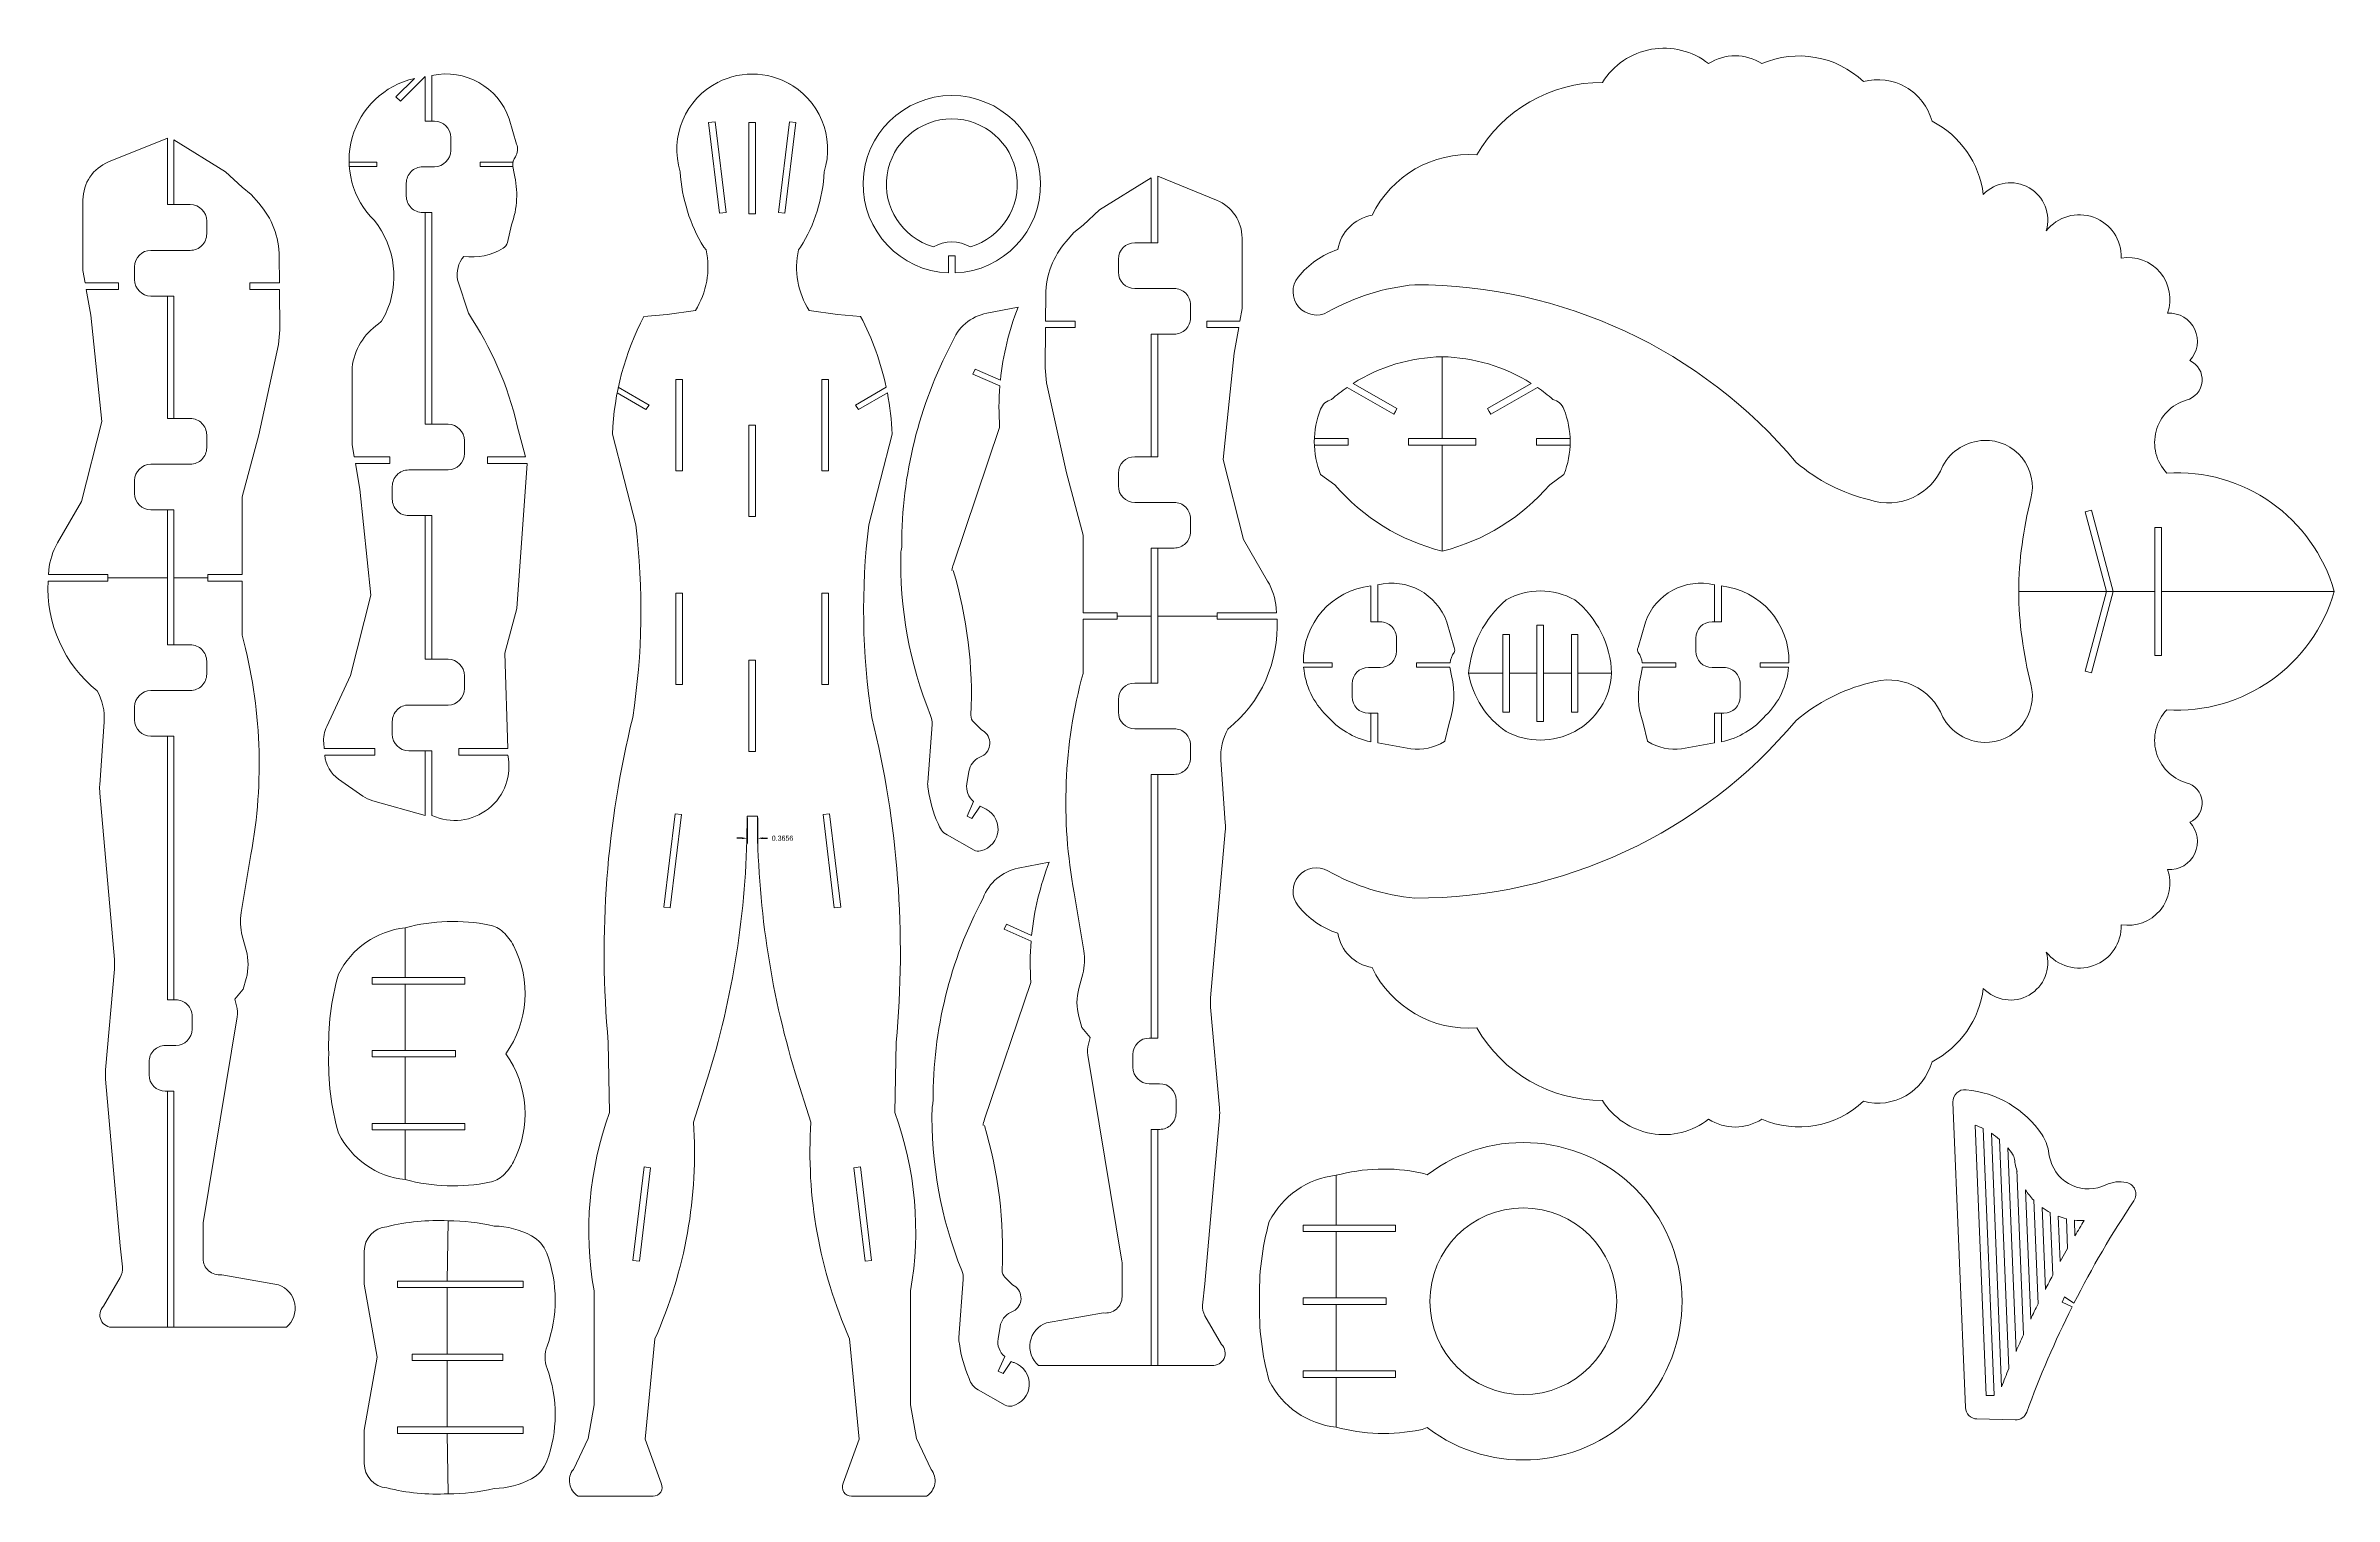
# Model space of a CAD drawing. Header units: millimetres. Extents: x 570 to 650.8, y -8.3 to 42.9.
import ezdxf

# ---------------------------------------------------------------- set-up
doc = ezdxf.new("R2010")
doc.units = ezdxf.units.MM
doc.header["$MEASUREMENT"] = 0
doc.layers.add('Layer 1', color=7, linetype='Continuous')
doc.dimstyles.get("Standard").update_dxf_attribs({"dimtxt": 0.18, "dimasz": 0.18, "dimexe": 0.18, "dimexo": 0.0625, "dimgap": 0.09, "dimtad": 0, "dimtih": 1, "dimtoh": 1, "dimdec": 4, "dimzin": 0, "dimdsep": 46, "dimtxsty": 'Standard', "dimcen": 0.09, "dimadec": 0, "dimazin": 0, "dimtfac": 1, "dimtdec": 4, "dimtofl": 0, "dimtmove": 0, "dimatfit": 3, "dimfxl": 1, "dimtolj": 1, "dimtzin": 0, "dimarcsym": 0})

# ---------------------------------------------------------------- blocks, each defined once
blk = doc.blocks.new('*D1')
at = {"color": 0, "lineweight": -2}
for p, q in [((594.794, 15.68), (594.794, 14.781)), ((595.16, 15.68), (595.16, 14.781)), ((594.614, 14.961), (594.434, 14.961)), ((595.34, 14.961), (595.52, 14.961))]:
    blk.add_line(p, q, dxfattribs=at)
at = {"color": 0}
for points in [[(594.614, 14.991), (594.614, 14.931), (594.794, 14.961)], [(595.34, 14.991), (595.34, 14.931), (595.16, 14.961)]]:
    blk.add_solid(points, dxfattribs=at)
at = {"layer": 'Defpoints', "color": 0}
for p in [(594.794, 15.742), (595.16, 15.742), (595.16, 14.961)]:
    blk.add_point(p, dxfattribs=at)
at = {"color": 0, "insert": (596.045, 14.961), "char_height": 0.18, "attachment_point": 5}
blk.add_mtext('\\A1;0.3656', dxfattribs=at)

msp = doc.modelspace()

# ---------------------------------------------------------------- linework, layer by layer
at = {"layer": 'Layer 1', "color": 4, "lineweight": 9}
for points, knots in [([(628.72663, 42.31044), (628.15513, 42.75893), (627.42001, 42.94316), (626.70476, 42.81699), (626.70476, 42.81699), (625.98954, 42.69087), (625.36199, 42.26628), (624.97836, 41.64939)], [0, 0, 0, 0, 0.5, 0.5, 0.5, 0.5, 1, 1, 1, 1]), ([(583.05274, 41.79103), (581.99366, 41.54769), (581.15228, 40.74506), (580.85921, 39.69866), (580.85921, 39.69866), (580.56619, 38.65229), (580.86834, 37.52938), (581.64697, 36.77139)], [0, 0, 0, 0, 0.5, 0.5, 0.5, 0.5, 1, 1, 1, 1]), ([(636.60902, 40.27991), (636.47319, 40.78667), (636.14157, 41.21876), (635.68737, 41.48111), (635.68737, 41.48111), (635.23276, 41.74343), (634.69297, 41.81452), (634.18629, 41.67874)], [0, 0, 0, 0, 0.5, 0.5, 0.5, 0.5, 1, 1, 1, 1]), ([(602.13522, 34.92321), (603.84133, 34.98608), (605.18271, 36.40379), (605.15127, 38.11076), (605.15127, 38.11076), (605.11984, 39.81774), (603.72706, 41.18503), (602.01984, 41.18503), (602.01984, 41.18503), (600.31257, 41.18506), (598.91981, 39.81772), (598.88836, 38.11076), (598.88836, 38.11076), (598.85688, 36.40379), (600.19832, 34.98607), (601.90443, 34.92319)], [0, 0, 0, 0, 0.25, 0.25, 0.25, 0.25, 0.5, 0.5, 0.5, 0.5, 0.75, 0.75, 0.75, 0.75, 1, 1, 1, 1]), ([(602.67243, 35.83937), (603.77284, 36.16379), (604.46789, 37.24724), (604.30398, 38.38276), (604.30398, 38.38276), (604.14013, 39.51823), (603.16707, 40.36091), (602.01984, 40.36091), (602.01984, 40.36091), (600.87256, 40.36092), (599.89951, 39.51822), (599.73564, 38.38276), (599.73564, 38.38276), (599.57176, 37.24726), (600.26679, 36.16378), (601.36719, 35.83936)], [0, 0, 0, 0, 0.25, 0.25, 0.25, 0.25, 0.5, 0.5, 0.5, 0.5, 0.75, 0.75, 0.75, 0.75, 1, 1, 1, 1]), ([(583.34732, 38.66921), (583.19386, 38.66921), (583.04669, 38.60828), (582.93817, 38.49976), (582.93817, 38.49976), (582.82966, 38.39127), (582.76871, 38.24411), (582.76871, 38.09066)], [0, 0, 0, 0, 0.5, 0.5, 0.5, 0.5, 1, 1, 1, 1]), ([(640.64082, 36.41122), (640.81371, 36.99574), (640.56363, 37.62261), (640.03579, 37.92732), (640.03579, 37.92732), (639.50754, 38.23213), (638.83987, 38.13537), (638.42007, 37.69333)], [0, 0, 0, 0, 0.5, 0.5, 0.5, 0.5, 1, 1, 1, 1]), ([(582.76871, 37.63471), (582.76871, 37.48124), (582.82966, 37.33403), (582.93817, 37.22551), (582.93817, 37.22551), (583.04671, 37.11703), (583.19386, 37.05608), (583.34731, 37.05608)], [0, 0, 0, 0, 0.5, 0.5, 0.5, 0.5, 1, 1, 1, 1]), ([(643.28843, 35.44771), (643.30738, 36.08742), (642.91402, 36.66719), (642.31253, 36.88609), (642.31253, 36.88609), (641.71149, 37.10491), (641.03724, 36.91352), (640.64081, 36.41121)], [0, 0, 0, 0, 0.5, 0.5, 0.5, 0.5, 1, 1, 1, 1]), ([(575.14558, 35.71907), (575.29904, 35.71907), (575.44619, 35.78001), (575.55471, 35.88852), (575.55471, 35.88852), (575.66323, 35.99701), (575.72418, 36.14416), (575.72418, 36.29762)], [0, 0, 0, 0, 0.5, 0.5, 0.5, 0.5, 1, 1, 1, 1]), ([(614.24026, 34.77421), (613.99414, 34.46566), (614.00136, 34.02617), (614.25699, 33.72582), (614.25699, 33.72582), (614.51321, 33.42552), (614.94579, 33.34857), (615.28931, 33.54228)], [0, 0, 0, 0, 0.5, 0.5, 0.5, 0.5, 1, 1, 1, 1]), ([(644.92489, 33.49713), (645.09599, 33.99021), (644.99497, 34.53672), (644.65983, 34.93647), (644.65983, 34.93647), (644.32427, 35.33621), (643.80346, 35.53032), (643.28841, 35.44768)], [0, 0, 0, 0, 0.5, 0.5, 0.5, 0.5, 1, 1, 1, 1]), ([(610.44144, 33.79286), (610.44144, 33.94632), (610.38049, 34.09351), (610.27202, 34.20198), (610.27202, 34.20198), (610.16346, 34.31051), (610.01629, 34.37149), (609.86284, 34.37144)], [0, 0, 0, 0, 0.5, 0.5, 0.5, 0.5, 1, 1, 1, 1]), ([(609.86284, 32.75833), (610.01631, 32.75833), (610.16344, 32.81927), (610.27193, 32.92779), (610.27193, 32.92779), (610.38047, 33.03629), (610.44144, 33.18347), (610.44144, 33.33688)], [0, 0, 0, 0, 0.5, 0.5, 0.5, 0.5, 1, 1, 1, 1]), ([(645.70321, 31.82828), (645.98366, 32.12303), (646.05462, 32.55927), (645.88264, 32.92792), (645.88264, 32.92792), (645.71111, 33.29654), (645.33098, 33.52239), (644.92484, 33.49713)], [0, 0, 0, 0, 0.5, 0.5, 0.5, 0.5, 1, 1, 1, 1]), ([(645.58058, 30.43026), (645.88841, 30.50651), (646.11371, 30.76976), (646.14106, 31.08554), (646.14106, 31.08554), (646.16884, 31.40124), (645.99288, 31.69968), (645.70317, 31.82827)], [0, 0, 0, 0, 0.5, 0.5, 0.5, 0.5, 1, 1, 1, 1]), ([(645.58058, 30.43026), (645.06067, 30.27422), (644.65851, 29.85999), (644.51827, 29.33554), (644.51827, 29.33554), (644.37761, 28.81111), (644.51872, 28.25133), (644.89133, 27.85622)], [0, 0, 0, 0, 0.5, 0.5, 0.5, 0.5, 1, 1, 1, 1]), ([(575.72418, 29.20168), (575.72418, 29.35513), (575.66323, 29.50232), (575.55471, 29.61079), (575.55471, 29.61079), (575.44619, 29.71933), (575.29903, 29.78027), (575.14558, 29.78027)], [0, 0, 0, 0, 0.5, 0.5, 0.5, 0.5, 1, 1, 1, 1]), ([(575.14558, 28.16716), (575.29904, 28.16716), (575.44619, 28.22808), (575.55471, 28.33657), (575.55471, 28.33657), (575.66323, 28.44509), (575.72418, 28.59228), (575.72418, 28.74574)], [0, 0, 0, 0, 0.5, 0.5, 0.5, 0.5, 1, 1, 1, 1]), ([(640.09973, 26.95158), (640.22852, 27.45449), (640.11296, 27.98868), (639.78752, 28.39323), (639.78752, 28.39323), (639.46256, 28.79784), (638.96556, 29.02554), (638.44653, 29.00782)], [0, 0, 0, 0, 0.5, 0.5, 0.5, 0.5, 1, 1, 1, 1]), ([(582.85281, 27.96519), (582.69934, 27.96519), (582.55214, 27.90423), (582.44362, 27.79576), (582.44362, 27.79576), (582.33514, 27.68723), (582.27421, 27.54003), (582.27421, 27.38658)], [0, 0, 0, 0, 0.5, 0.5, 0.5, 0.5, 1, 1, 1, 1]), ([(582.27421, 26.93062), (582.27421, 26.77717), (582.33514, 26.63001), (582.44362, 26.52152), (582.44362, 26.52152), (582.55216, 26.41302), (582.69934, 26.35206), (582.85281, 26.35206)], [0, 0, 0, 0, 0.5, 0.5, 0.5, 0.5, 1, 1, 1, 1]), ([(610.44144, 26.24112), (610.44144, 26.39458), (610.38046, 26.54172), (610.27197, 26.65024), (610.27197, 26.65024), (610.16346, 26.75874), (610.01629, 26.81971), (609.86284, 26.81971)], [0, 0, 0, 0, 0.5, 0.5, 0.5, 0.5, 1, 1, 1, 1]), ([(609.86284, 25.20657), (610.01631, 25.20657), (610.16344, 25.26753), (610.27197, 25.37601), (610.27197, 25.37601), (610.38049, 25.48451), (610.44144, 25.63168), (610.44144, 25.78514)], [0, 0, 0, 0, 0.5, 0.5, 0.5, 0.5, 1, 1, 1, 1]), ([(617.71202, 22.02529), (617.71202, 22.17876), (617.65116, 22.32589), (617.54268, 22.43442), (617.54268, 22.43442), (617.43421, 22.54292), (617.28692, 22.60388), (617.13346, 22.60384)], [0, 0, 0, 0, 0.5, 0.5, 0.5, 0.5, 1, 1, 1, 1]), ([(575.72418, 21.21063), (575.72418, 21.36404), (575.66323, 21.51124), (575.55471, 21.61977), (575.55471, 21.61977), (575.44619, 21.72826), (575.29903, 21.78923), (575.14558, 21.78918)], [0, 0, 0, 0, 0.5, 0.5, 0.5, 0.5, 1, 1, 1, 1]), ([(575.14558, 20.17608), (575.29904, 20.17608), (575.44619, 20.23701), (575.55471, 20.34553), (575.55471, 20.34553), (575.66323, 20.45406), (575.72418, 20.60121), (575.72418, 20.75467)], [0, 0, 0, 0, 0.5, 0.5, 0.5, 0.5, 1, 1, 1, 1]), ([(629.84096, 20.41212), (629.84096, 20.56558), (629.78009, 20.71273), (629.67162, 20.82126), (629.67162, 20.82126), (629.56314, 20.92979), (629.41586, 20.99072), (629.26239, 20.99072)], [0, 0, 0, 0, 0.5, 0.5, 0.5, 0.5, 1, 1, 1, 1]), ([(638.44656, 18.34421), (638.96557, 18.32647), (639.46208, 18.55417), (639.78752, 18.95872), (639.78752, 18.95872), (640.11298, 19.36323), (640.22849, 19.89737), (640.09973, 20.40026)], [0, 0, 0, 0, 0.5, 0.5, 0.5, 0.5, 1, 1, 1, 1]), ([(582.85281, 19.66539), (582.69934, 19.66539), (582.55214, 19.60443), (582.44362, 19.49591), (582.44362, 19.49591), (582.33514, 19.38743), (582.27421, 19.24023), (582.27421, 19.08678)], [0, 0, 0, 0, 0.5, 0.5, 0.5, 0.5, 1, 1, 1, 1]), ([(644.89091, 19.49573), (644.51874, 19.10064), (644.37761, 18.54081), (644.51783, 18.01632), (644.51783, 18.01632), (644.65854, 17.49187), (645.06067, 17.07762), (645.58058, 16.92164)], [0, 0, 0, 0, 0.5, 0.5, 0.5, 0.5, 1, 1, 1, 1]), ([(603.15231, 17.89364), (603.29808, 18.00567), (603.37578, 18.18503), (603.35771, 18.36794), (603.35771, 18.36794), (603.33973, 18.55099), (603.22849, 18.71168), (603.06357, 18.79304)], [0, 0, 0, 0, 0.5, 0.5, 0.5, 0.5, 1, 1, 1, 1]), ([(610.44144, 18.25004), (610.44144, 18.40353), (610.38046, 18.55068), (610.27197, 18.65917), (610.27197, 18.65917), (610.16346, 18.76769), (610.01629, 18.82863), (609.86284, 18.82863)], [0, 0, 0, 0, 0.5, 0.5, 0.5, 0.5, 1, 1, 1, 1]), ([(583.67457, 15.76988), (584.33082, 15.46331), (585.10401, 15.55454), (585.67097, 16.00531), (585.67097, 16.00531), (586.23793, 16.45621), (586.50092, 17.18896), (586.35007, 17.89743)], [0, 0, 0, 0, 0.5, 0.5, 0.5, 0.5, 1, 1, 1, 1]), ([(609.86284, 17.21552), (610.01631, 17.21552), (610.16344, 17.27649), (610.27197, 17.38502), (610.27197, 17.38502), (610.38049, 17.49346), (610.44144, 17.64066), (610.44144, 17.79407)], [0, 0, 0, 0, 0.5, 0.5, 0.5, 0.5, 1, 1, 1, 1]), ([(645.70321, 15.52372), (645.99288, 15.65231), (646.16883, 15.95072), (646.14106, 16.26636), (646.14106, 16.26636), (646.11328, 16.58214), (645.88837, 16.84532), (645.58058, 16.92164)], [0, 0, 0, 0, 0.5, 0.5, 0.5, 0.5, 1, 1, 1, 1]), ([(603.03414, 14.51311), (603.38078, 14.59363), (603.63229, 14.89392), (603.65077, 15.24939), (603.65077, 15.24939), (603.66927, 15.60482), (603.45022, 15.92963), (603.11372, 16.04566)], [0, 0, 0, 0, 0.5, 0.5, 0.5, 0.5, 1, 1, 1, 1]), ([(644.92489, 13.85491), (645.33099, 13.82959), (645.71111, 14.05542), (645.88264, 14.42402), (645.88264, 14.42402), (646.05464, 14.79264), (645.98362, 15.22897), (645.70317, 15.52372)], [0, 0, 0, 0, 0.5, 0.5, 0.5, 0.5, 1, 1, 1, 1]), ([(615.28932, 13.80967), (614.94579, 14.00338), (614.51276, 13.92639), (614.25699, 13.62604), (614.25699, 13.62604), (614.00138, 13.32574), (613.99417, 12.88631), (614.24023, 12.57781)], [0, 0, 0, 0, 0.5, 0.5, 0.5, 0.5, 1, 1, 1, 1]), ([(643.28798, 11.90427), (643.80347, 11.82158), (644.32424, 12.01574), (644.65938, 12.41544), (644.65938, 12.41544), (644.99499, 12.81518), (645.09594, 13.36181), (644.92484, 13.85491)], [0, 0, 0, 0, 0.5, 0.5, 0.5, 0.5, 1, 1, 1, 1]), ([(640.64082, 10.94079), (641.03726, 10.43848), (641.71148, 10.24709), (642.31253, 10.46594), (642.31253, 10.46594), (642.91402, 10.68481), (643.30736, 11.26463), (643.28796, 11.90427)], [0, 0, 0, 0, 0.5, 0.5, 0.5, 0.5, 1, 1, 1, 1]), ([(638.42011, 9.65853), (638.83991, 9.21649), (639.50751, 9.11979), (640.03579, 9.42459), (640.03579, 9.42459), (640.56363, 9.72939), (640.81367, 10.35623), (640.64081, 10.94078)], [0, 0, 0, 0, 0.5, 0.5, 0.5, 0.5, 1, 1, 1, 1]), ([(575.20987, 8.67648), (575.20987, 8.82999), (575.14893, 8.97718), (575.04041, 9.08571), (575.04041, 9.08571), (574.93188, 9.19418), (574.78473, 9.25508), (574.63127, 9.25508)], [0, 0, 0, 0, 0.5, 0.5, 0.5, 0.5, 1, 1, 1, 1]), ([(574.26781, 7.64192), (574.11433, 7.64201), (573.96718, 7.58102), (573.85866, 7.47249), (573.85866, 7.47249), (573.75014, 7.36402), (573.68921, 7.21682), (573.68921, 7.06332)], [0, 0, 0, 0, 0.5, 0.5, 0.5, 0.5, 1, 1, 1, 1]), ([(624.97836, 5.70262), (625.36203, 5.08573), (625.98951, 4.66117), (626.70476, 4.53496), (626.70476, 4.53496), (627.42002, 4.40888), (628.15512, 4.59303), (628.72661, 5.04159)], [0, 0, 0, 0, 0.5, 0.5, 0.5, 0.5, 1, 1, 1, 1]), ([(637.80892, 6.08353), (637.68807, 6.09473), (637.56811, 6.05332), (637.48036, 5.96983), (637.48036, 5.96983), (637.39261, 5.88641), (637.34498, 5.76902), (637.34983, 5.64793)], [0, 0, 0, 0, 0.5, 0.5, 0.5, 0.5, 1, 1, 1, 1]), ([(609.35217, 4.68141), (609.50561, 4.68141), (609.65276, 4.74234), (609.76128, 4.85087), (609.76128, 4.85087), (609.86982, 4.95939), (609.93074, 5.10651), (609.93074, 5.26001)], [0, 0, 0, 0, 0.5, 0.5, 0.5, 0.5, 1, 1, 1, 1]), ([(618.79286, -5.84857), (621.10133, -7.60408), (624.36717, -7.30863), (626.32332, -5.16772), (626.32332, -5.16772), (628.27906, -3.02723), (628.27903, 0.25219), (626.32332, 2.39307), (626.32332, 2.39307), (624.36717, 4.53386), (621.10132, 4.82908), (618.79283, 3.07379)], [0, 0, 0, 0, 0.33333333, 0.33333333, 0.33333333, 0.33333333, 0.66666667, 0.66666667, 0.66666667, 0.66666667, 1, 1, 1, 1]), ([(640.78767, 3.58868), (640.90276, 3.19251), (641.18717, 2.86747), (641.56419, 2.70003), (641.56419, 2.70003), (641.94123, 2.53268), (642.37294, 2.53999), (642.74423, 2.72009)], [0, 0, 0, 0, 0.5, 0.5, 0.5, 0.5, 1, 1, 1, 1]), ([(643.73203, 2.16328), (643.80923, 2.27894), (643.82418, 2.42522), (643.77171, 2.55402), (643.77171, 2.55402), (643.71968, 2.68287), (643.60722, 2.77764), (643.47141, 2.80718)], [0, 0, 0, 0, 0.5, 0.5, 0.5, 0.5, 1, 1, 1, 1]), ([(625.48238, -1.38769), (625.48238, 0.43334), (624.00646, 1.90937), (622.18568, 1.90937), (622.18568, 1.90937), (620.36491, 1.90937), (618.88852, 0.43334), (618.88852, -1.38726), (618.88852, -1.38726), (618.88852, -3.20803), (620.36489, -4.68441), (622.18568, -4.68441), (622.18568, -4.68441), (624.00646, -4.68441), (625.48238, -3.20803), (625.48238, -1.38769)], [0, 0, 0, 0, 0.25, 0.25, 0.25, 0.25, 0.5, 0.5, 0.5, 0.5, 0.75, 0.75, 0.75, 0.75, 1, 1, 1, 1]), ([(575.59366, 0.12069), (575.59366, -0.04639), (575.66698, -0.20514), (575.79328, -0.31451), (575.79328, -0.31451), (575.91957, -0.42399), (576.08701, -0.47352), (576.25251, -0.45032)], [0, 0, 0, 0, 0.5, 0.5, 0.5, 0.5, 1, 1, 1, 1]), ([(578.53772, -2.30536), (578.77756, -2.10119), (578.89027, -1.78502), (578.83329, -1.47501), (578.83329, -1.47501), (578.77633, -1.16544), (578.55836, -0.90982), (578.26158, -0.80459)], [0, 0, 0, 0, 0.5, 0.5, 0.5, 0.5, 1, 1, 1, 1]), ([(604.25393, -1.70564), (604.39978, -1.59363), (604.47742, -1.41416), (604.45934, -1.23124), (604.45934, -1.23124), (604.44131, -1.04823), (604.33004, -0.88754), (604.16503, -0.80623)], [0, 0, 0, 0, 0.5, 0.5, 0.5, 0.5, 1, 1, 1, 1]), ([(572.08183, -1.56584), (571.95267, -1.69506), (571.91802, -1.89084), (571.99514, -2.05621), (571.99514, -2.05621), (572.07227, -2.22202), (572.24469, -2.32123), (572.42652, -2.30536)], [0, 0, 0, 0, 0.5, 0.5, 0.5, 0.5, 1, 1, 1, 1]), ([(607.36729, -1.79781), (607.53284, -1.82117), (607.70031, -1.77134), (607.82664, -1.66198), (607.82664, -1.66198), (607.95296, -1.55262), (608.02632, -1.39387), (608.02632, -1.22669)], [0, 0, 0, 0, 0.5, 0.5, 0.5, 0.5, 1, 1, 1, 1]), ([(605.35842, -2.15191), (605.06162, -2.25729), (604.84361, -2.51262), (604.78658, -2.82262), (604.78658, -2.82262), (604.72959, -3.13218), (604.84223, -3.44881), (605.08208, -3.65253)], [0, 0, 0, 0, 0.5, 0.5, 0.5, 0.5, 1, 1, 1, 1]), ([(611.19344, -3.65297), (611.37526, -3.66884), (611.54766, -3.56919), (611.62474, -3.40382), (611.62474, -3.40382), (611.70192, -3.23846), (611.66729, -3.04267), (611.53809, -2.91347)], [0, 0, 0, 0, 0.5, 0.5, 0.5, 0.5, 1, 1, 1, 1]), ([(604.13572, -5.08613), (604.48246, -5.00587), (604.73398, -4.70558), (604.75246, -4.35014), (604.75246, -4.35014), (604.77094, -3.99428), (604.55186, -3.66973), (604.21536, -3.55376)], [0, 0, 0, 0, 0.5, 0.5, 0.5, 0.5, 1, 1, 1, 1]), ([(588.66531, -7.32318), (588.54999, -7.46694), (588.50192, -7.65303), (588.53328, -7.83471), (588.53328, -7.83471), (588.56463, -8.01639), (588.67244, -8.17558), (588.82934, -8.27259)], [0, 0, 0, 0, 0.5, 0.5, 0.5, 0.5, 1, 1, 1, 1]), ([(591.47487, -8.27259), (591.58472, -8.27259), (591.68693, -8.21659), (591.74593, -8.12398), (591.74593, -8.12398), (591.80494, -8.03138), (591.81257, -7.91497), (591.76613, -7.81531)], [0, 0, 0, 0, 0.5, 0.5, 0.5, 0.5, 1, 1, 1, 1]), ([(598.18789, -7.81531), (598.14149, -7.91497), (598.14912, -8.03138), (598.20816, -8.12398), (598.20816, -8.12398), (598.26722, -8.21659), (598.36947, -8.27259), (598.47932, -8.27259)], [0, 0, 0, 0, 0.5, 0.5, 0.5, 0.5, 1, 1, 1, 1]), ([(601.12489, -8.27259), (601.28174, -8.17558), (601.38952, -8.01639), (601.42082, -7.83471), (601.42082, -7.83471), (601.45219, -7.65303), (601.40407, -7.46694), (601.28871, -7.32318)], [0, 0, 0, 0, 0.5, 0.5, 0.5, 0.5, 1, 1, 1, 1])]:
    msp.add_open_spline(points, degree=3, knots=knots, dxfattribs=at)
for points in [[(634.18629, 41.67877), (633.22676, 42.58862), (631.81651, 42.83726), (630.60383, 42.31042)], [(586.40317, 40.36148), (586.00761, 41.48533), (584.84036, 42.14184), (583.67456, 41.89619)], [(630.60386, 42.31044), (630.03236, 42.67921), (629.29812, 42.67919), (628.72661, 42.31042)], [(582.40407, 41.14233), (582.40407, 41.14233), (583.05274, 41.79103), (583.05274, 41.79103)], [(582.40407, 41.14233), (582.40407, 41.14233), (583.05274, 41.79103), (583.05274, 41.79103)], [(582.40407, 41.14233), (582.40407, 41.14233), (583.05274, 41.79103), (583.05274, 41.79103)], [(582.40407, 41.14233), (582.40407, 41.14233), (583.05274, 41.79103), (583.05274, 41.79103)], [(582.40407, 41.14233), (582.40407, 41.14233), (583.05274, 41.79103), (583.05274, 41.79103)], [(582.40407, 41.14233), (582.40407, 41.14233), (583.05274, 41.79103), (583.05274, 41.79103)], [(582.40407, 41.14233), (582.40407, 41.14233), (583.05274, 41.79103), (583.05274, 41.79103)], [(582.40407, 41.14233), (582.40407, 41.14233), (583.05274, 41.79103), (583.05274, 41.79103)], [(582.40407, 41.14233), (582.40407, 41.14233), (583.05274, 41.79103), (583.05274, 41.79103)], [(582.40407, 41.14233), (582.40407, 41.14233), (583.05274, 41.79103), (583.05274, 41.79103)], [(582.40407, 41.14233), (582.40407, 41.14233), (583.05274, 41.79103), (583.05274, 41.79103)], [(582.40407, 41.14233), (582.40407, 41.14233), (583.05274, 41.79103), (583.05274, 41.79103)], [(582.40407, 41.14233), (582.40407, 41.14233), (583.05274, 41.79103), (583.05274, 41.79103)], [(582.40407, 41.14233), (582.40407, 41.14233), (583.05274, 41.79103), (583.05274, 41.79103)], [(582.40407, 41.14233), (582.40407, 41.14233), (583.05274, 41.79103), (583.05274, 41.79103)], [(582.40407, 41.14233), (582.40407, 41.14233), (583.05274, 41.79103), (583.05274, 41.79103)], [(582.40407, 41.14233), (582.40407, 41.14233), (583.05274, 41.79103), (583.05274, 41.79103)], [(582.40407, 41.14233), (582.40407, 41.14233), (583.05274, 41.79103), (583.05274, 41.79103)], [(582.40407, 41.14233), (582.40407, 41.14233), (583.05274, 41.79103), (583.05274, 41.79103)], [(582.40407, 41.14233), (582.40407, 41.14233), (583.05274, 41.79103), (583.05274, 41.79103)], [(582.40407, 41.14233), (582.40407, 41.14233), (583.05274, 41.79103), (583.05274, 41.79103)], [(583.43137, 41.85249), (583.43137, 41.85249), (582.56264, 40.98378), (582.56264, 40.98378)], [(583.43137, 41.85249), (583.43137, 41.85249), (582.56264, 40.98378), (582.56264, 40.98378)], [(583.43137, 41.85249), (583.43137, 41.85249), (582.56264, 40.98378), (582.56264, 40.98378)], [(583.43137, 41.85249), (583.43137, 41.85249), (582.56264, 40.98378), (582.56264, 40.98378)], [(583.43137, 41.85249), (583.43137, 41.85249), (582.56264, 40.98378), (582.56264, 40.98378)], [(583.43137, 41.85249), (583.43137, 41.85249), (582.56264, 40.98378), (582.56264, 40.98378)], [(583.43137, 41.85249), (583.43137, 41.85249), (582.56264, 40.98378), (582.56264, 40.98378)], [(583.43137, 41.85249), (583.43137, 41.85249), (582.56264, 40.98378), (582.56264, 40.98378)], [(583.43137, 41.85249), (583.43137, 41.85249), (582.56264, 40.98378), (582.56264, 40.98378)], [(583.43137, 41.85249), (583.43137, 41.85249), (582.56264, 40.98378), (582.56264, 40.98378)], [(583.43137, 41.85249), (583.43137, 41.85249), (582.56264, 40.98378), (582.56264, 40.98378)], [(583.43137, 41.85249), (583.43137, 41.85249), (582.56264, 40.98378), (582.56264, 40.98378)], [(583.43137, 41.85249), (583.43137, 41.85249), (582.56264, 40.98378), (582.56264, 40.98378)], [(583.43137, 41.85249), (583.43137, 41.85249), (582.56264, 40.98378), (582.56264, 40.98378)], [(583.43137, 41.85249), (583.43137, 41.85249), (582.56264, 40.98378), (582.56264, 40.98378)], [(583.43137, 41.85249), (583.43137, 41.85249), (582.56264, 40.98378), (582.56264, 40.98378)], [(583.43137, 41.85249), (583.43137, 41.85249), (582.56264, 40.98378), (582.56264, 40.98378)], [(583.43137, 41.85249), (583.43137, 41.85249), (582.56264, 40.98378), (582.56264, 40.98378)], [(583.43137, 41.85249), (583.43137, 41.85249), (582.56264, 40.98378), (582.56264, 40.98378)], [(583.43137, 41.85249), (583.43137, 41.85249), (582.56264, 40.98378), (582.56264, 40.98378)], [(583.43137, 41.85249), (583.43137, 41.85249), (582.56264, 40.98378), (582.56264, 40.98378)], [(583.43137, 41.85249), (583.43137, 41.85249), (583.43137, 40.28238), (583.43137, 40.28238)], [(583.43137, 41.85249), (583.43137, 41.85249), (583.43137, 40.28238), (583.43137, 40.28238)], [(583.43137, 41.85249), (583.43137, 41.85249), (583.43137, 40.28238), (583.43137, 40.28238)], [(583.43137, 41.85249), (583.43137, 41.85249), (583.43137, 40.28238), (583.43137, 40.28238)], [(583.43137, 41.85249), (583.43137, 41.85249), (583.43137, 40.28238), (583.43137, 40.28238)], [(583.43137, 41.85249), (583.43137, 41.85249), (583.43137, 40.28238), (583.43137, 40.28238)], [(583.43137, 41.85249), (583.43137, 41.85249), (583.43137, 40.28238), (583.43137, 40.28238)], [(583.43137, 41.85249), (583.43137, 41.85249), (583.43137, 40.28238), (583.43137, 40.28238)], [(583.43137, 41.85249), (583.43137, 41.85249), (583.43137, 40.28238), (583.43137, 40.28238)], [(583.43137, 41.85249), (583.43137, 41.85249), (583.43137, 40.28238), (583.43137, 40.28238)], [(583.43137, 41.85249), (583.43137, 41.85249), (583.43137, 40.28238), (583.43137, 40.28238)], [(583.43137, 41.85249), (583.43137, 41.85249), (583.43137, 40.28238), (583.43137, 40.28238)], [(583.43137, 41.85249), (583.43137, 41.85249), (583.43137, 40.28238), (583.43137, 40.28238)], [(583.43137, 41.85249), (583.43137, 41.85249), (583.43137, 40.28238), (583.43137, 40.28238)], [(583.43137, 41.85249), (583.43137, 41.85249), (583.43137, 40.28238), (583.43137, 40.28238)], [(583.43137, 41.85249), (583.43137, 41.85249), (583.43137, 40.28238), (583.43137, 40.28238)], [(583.43137, 41.85249), (583.43137, 41.85249), (583.43137, 40.28238), (583.43137, 40.28238)], [(583.43137, 41.85249), (583.43137, 41.85249), (583.43137, 40.28238), (583.43137, 40.28238)], [(583.43137, 41.85249), (583.43137, 41.85249), (583.43137, 40.28238), (583.43137, 40.28238)], [(583.43137, 41.85249), (583.43137, 41.85249), (583.43137, 40.28238), (583.43137, 40.28238)], [(583.43137, 41.85249), (583.43137, 41.85249), (583.43137, 40.28238), (583.43137, 40.28238)], [(583.67457, 41.89621), (583.67457, 41.89621), (583.67457, 40.28238), (583.67457, 40.28238)], [(583.67457, 41.89621), (583.67457, 41.89621), (583.67457, 40.28238), (583.67457, 40.28238)], [(583.67457, 41.89621), (583.67457, 41.89621), (583.67457, 40.28238), (583.67457, 40.28238)], [(583.67457, 41.89621), (583.67457, 41.89621), (583.67457, 40.28238), (583.67457, 40.28238)], [(583.67457, 41.89621), (583.67457, 41.89621), (583.67457, 40.28238), (583.67457, 40.28238)], [(583.67457, 41.89621), (583.67457, 41.89621), (583.67457, 40.28238), (583.67457, 40.28238)], [(583.67457, 41.89621), (583.67457, 41.89621), (583.67457, 40.28238), (583.67457, 40.28238)], [(583.67457, 41.89621), (583.67457, 41.89621), (583.67457, 40.28238), (583.67457, 40.28238)], [(583.67457, 41.89621), (583.67457, 41.89621), (583.67457, 40.28238), (583.67457, 40.28238)], [(583.67457, 41.89621), (583.67457, 41.89621), (583.67457, 40.28238), (583.67457, 40.28238)], [(583.67457, 41.89621), (583.67457, 41.89621), (583.67457, 40.28238), (583.67457, 40.28238)], [(583.67457, 41.89621), (583.67457, 41.89621), (583.67457, 40.28238), (583.67457, 40.28238)], [(583.67457, 41.89621), (583.67457, 41.89621), (583.67457, 40.28238), (583.67457, 40.28238)], [(583.67457, 41.89621), (583.67457, 41.89621), (583.67457, 40.28238), (583.67457, 40.28238)], [(583.67457, 41.89621), (583.67457, 41.89621), (583.67457, 40.28238), (583.67457, 40.28238)], [(583.67457, 41.89621), (583.67457, 41.89621), (583.67457, 40.28238), (583.67457, 40.28238)], [(583.67457, 41.89621), (583.67457, 41.89621), (583.67457, 40.28238), (583.67457, 40.28238)], [(583.67457, 41.89621), (583.67457, 41.89621), (583.67457, 40.28238), (583.67457, 40.28238)], [(583.67457, 41.89621), (583.67457, 41.89621), (583.67457, 40.28238), (583.67457, 40.28238)], [(583.67457, 41.89621), (583.67457, 41.89621), (583.67457, 40.28238), (583.67457, 40.28238)], [(583.67457, 41.89621), (583.67457, 41.89621), (583.67457, 40.28238), (583.67457, 40.28238)], [(583.67457, 41.59519), (583.67457, 41.59519), (583.67457, 40.28238), (583.67457, 40.28238)], [(583.67457, 41.59519), (583.67457, 41.59519), (583.67457, 40.28238), (583.67457, 40.28238)], [(583.67457, 41.59519), (583.67457, 41.59519), (583.67457, 40.28238), (583.67457, 40.28238)], [(583.67457, 41.59519), (583.67457, 41.59519), (583.67457, 40.28238), (583.67457, 40.28238)], [(583.67457, 41.59519), (583.67457, 41.59519), (583.67457, 40.28238), (583.67457, 40.28238)], [(583.67457, 41.59519), (583.67457, 41.59519), (583.67457, 40.28238), (583.67457, 40.28238)], [(583.67457, 41.59519), (583.67457, 41.59519), (583.67457, 40.28238), (583.67457, 40.28238)], [(583.67457, 41.59519), (583.67457, 41.59519), (583.67457, 40.28238), (583.67457, 40.28238)], [(583.67457, 41.59519), (583.67457, 41.59519), (583.67457, 40.28238), (583.67457, 40.28238)], [(583.67457, 41.59519), (583.67457, 41.59519), (583.67457, 40.28238), (583.67457, 40.28238)], [(583.67457, 41.59519), (583.67457, 41.59519), (583.67457, 40.28238), (583.67457, 40.28238)], [(583.67457, 41.59519), (583.67457, 41.59519), (583.67457, 40.28238), (583.67457, 40.28238)], [(583.67457, 41.59519), (583.67457, 41.59519), (583.67457, 40.28238), (583.67457, 40.28238)], [(583.67457, 41.59519), (583.67457, 41.59519), (583.67457, 40.28238), (583.67457, 40.28238)], [(583.67457, 41.59519), (583.67457, 41.59519), (583.67457, 40.28238), (583.67457, 40.28238)], [(583.67457, 41.59519), (583.67457, 41.59519), (583.67457, 40.28238), (583.67457, 40.28238)], [(583.67457, 41.59519), (583.67457, 41.59519), (583.67457, 40.28238), (583.67457, 40.28238)], [(583.67457, 41.59519), (583.67457, 41.59519), (583.67457, 40.28238), (583.67457, 40.28238)], [(583.67457, 41.59519), (583.67457, 41.59519), (583.67457, 40.28238), (583.67457, 40.28238)], [(583.67457, 41.59519), (583.67457, 41.59519), (583.67457, 40.28238), (583.67457, 40.28238)], [(583.67457, 41.59519), (583.67457, 41.59519), (583.67457, 40.28238), (583.67457, 40.28238)], [(593.77934, 41.65996), (592.61611, 41.07378), (592.04801, 39.73177), (592.43689, 38.48856)], [(594.97712, 41.94464), (594.49072, 41.94464), (594.01363, 41.81131), (593.59767, 41.55923)], [(596.35634, 41.55926), (595.94042, 41.81129), (595.46342, 41.94459), (594.97712, 41.94464)], [(597.51736, 38.48856), (597.90337, 39.72294), (597.34619, 41.05614), (596.19658, 41.64874)], [(624.97836, 41.64939), (623.14876, 41.65143), (621.45807, 40.67506), (620.54482, 39.08956)], [(582.56264, 40.98378), (582.56264, 40.98378), (582.40407, 41.14233), (582.40407, 41.14233)], [(582.56264, 40.98378), (582.56264, 40.98378), (582.40407, 41.14233), (582.40407, 41.14233)], [(582.56264, 40.98378), (582.56264, 40.98378), (582.40407, 41.14233), (582.40407, 41.14233)], [(582.56264, 40.98378), (582.56264, 40.98378), (582.40407, 41.14233), (582.40407, 41.14233)], [(582.56264, 40.98378), (582.56264, 40.98378), (582.40407, 41.14233), (582.40407, 41.14233)], [(582.56264, 40.98378), (582.56264, 40.98378), (582.40407, 41.14233), (582.40407, 41.14233)], [(582.56264, 40.98378), (582.56264, 40.98378), (582.40407, 41.14233), (582.40407, 41.14233)], [(582.56264, 40.98378), (582.56264, 40.98378), (582.40407, 41.14233), (582.40407, 41.14233)], [(582.56264, 40.98378), (582.56264, 40.98378), (582.40407, 41.14233), (582.40407, 41.14233)], [(582.56264, 40.98378), (582.56264, 40.98378), (582.40407, 41.14233), (582.40407, 41.14233)], [(582.56264, 40.98378), (582.56264, 40.98378), (582.40407, 41.14233), (582.40407, 41.14233)], [(582.56264, 40.98378), (582.56264, 40.98378), (582.40407, 41.14233), (582.40407, 41.14233)], [(582.56264, 40.98378), (582.56264, 40.98378), (582.40407, 41.14233), (582.40407, 41.14233)], [(582.56264, 40.98378), (582.56264, 40.98378), (582.40407, 41.14233), (582.40407, 41.14233)], [(582.56264, 40.98378), (582.56264, 40.98378), (582.40407, 41.14233), (582.40407, 41.14233)], [(582.56264, 40.98378), (582.56264, 40.98378), (582.40407, 41.14233), (582.40407, 41.14233)], [(582.56264, 40.98378), (582.56264, 40.98378), (582.40407, 41.14233), (582.40407, 41.14233)], [(582.56264, 40.98378), (582.56264, 40.98378), (582.40407, 41.14233), (582.40407, 41.14233)], [(582.56264, 40.98378), (582.56264, 40.98378), (582.40407, 41.14233), (582.40407, 41.14233)], [(582.56264, 40.98378), (582.56264, 40.98378), (582.40407, 41.14233), (582.40407, 41.14233)], [(582.56264, 40.98378), (582.56264, 40.98378), (582.40407, 41.14233), (582.40407, 41.14233)], [(574.33554, 39.68531), (574.33554, 39.68531), (572.25936, 38.84066), (572.25936, 38.84066)], [(574.33554, 39.68531), (574.33554, 39.68531), (572.25936, 38.84066), (572.25936, 38.84066)], [(574.33554, 39.68531), (574.33554, 39.68531), (572.25936, 38.84066), (572.25936, 38.84066)], [(574.33554, 39.68531), (574.33554, 39.68531), (572.25936, 38.84066), (572.25936, 38.84066)], [(574.33554, 39.68531), (574.33554, 39.68531), (572.25936, 38.84066), (572.25936, 38.84066)], [(574.33554, 39.68531), (574.33554, 39.68531), (572.25936, 38.84066), (572.25936, 38.84066)], [(574.33554, 39.68531), (574.33554, 39.68531), (572.25936, 38.84066), (572.25936, 38.84066)], [(574.33554, 39.68531), (574.33554, 39.68531), (572.25936, 38.84066), (572.25936, 38.84066)], [(574.33554, 39.68531), (574.33554, 39.68531), (572.25936, 38.84066), (572.25936, 38.84066)], [(574.33554, 39.68531), (574.33554, 39.68531), (572.25936, 38.84066), (572.25936, 38.84066)], [(574.33554, 39.68531), (574.33554, 39.68531), (572.25936, 38.84066), (572.25936, 38.84066)], [(574.33554, 39.68531), (574.33554, 39.68531), (572.25936, 38.84066), (572.25936, 38.84066)], [(574.33554, 39.68531), (574.33554, 39.68531), (572.25936, 38.84066), (572.25936, 38.84066)], [(574.33554, 39.68531), (574.33554, 39.68531), (572.25936, 38.84066), (572.25936, 38.84066)], [(574.33554, 39.68531), (574.33554, 39.68531), (572.25936, 38.84066), (572.25936, 38.84066)], [(574.33554, 39.68531), (574.33554, 39.68531), (572.25936, 38.84066), (572.25936, 38.84066)], [(574.33554, 39.68531), (574.33554, 39.68531), (572.25936, 38.84066), (572.25936, 38.84066)], [(574.33554, 39.68531), (574.33554, 39.68531), (572.25936, 38.84066), (572.25936, 38.84066)], [(574.33554, 39.68531), (574.33554, 39.68531), (572.25936, 38.84066), (572.25936, 38.84066)], [(574.33554, 39.68531), (574.33554, 39.68531), (572.25936, 38.84066), (572.25936, 38.84066)], [(574.33554, 39.68531), (574.33554, 39.68531), (572.25936, 38.84066), (572.25936, 38.84066)], [(574.33554, 39.68531), (574.33554, 39.68531), (574.33554, 37.33219), (574.33554, 37.33219)], [(574.33554, 39.68531), (574.33554, 39.68531), (574.33554, 37.33219), (574.33554, 37.33219)], [(574.33554, 39.68531), (574.33554, 39.68531), (574.33554, 37.33219), (574.33554, 37.33219)], [(574.33554, 39.68531), (574.33554, 39.68531), (574.33554, 37.33219), (574.33554, 37.33219)], [(574.33554, 39.68531), (574.33554, 39.68531), (574.33554, 37.33219), (574.33554, 37.33219)], [(574.33554, 39.68531), (574.33554, 39.68531), (574.33554, 37.33219), (574.33554, 37.33219)], [(574.33554, 39.68531), (574.33554, 39.68531), (574.33554, 37.33219), (574.33554, 37.33219)], [(574.33554, 39.68531), (574.33554, 39.68531), (574.33554, 37.33219), (574.33554, 37.33219)], [(574.33554, 39.68531), (574.33554, 39.68531), (574.33554, 37.33219), (574.33554, 37.33219)], [(574.33554, 39.68531), (574.33554, 39.68531), (574.33554, 37.33219), (574.33554, 37.33219)], [(574.33554, 39.68531), (574.33554, 39.68531), (574.33554, 37.33219), (574.33554, 37.33219)], [(574.33554, 39.68531), (574.33554, 39.68531), (574.33554, 37.33219), (574.33554, 37.33219)], [(574.33554, 39.68531), (574.33554, 39.68531), (574.33554, 37.33219), (574.33554, 37.33219)], [(574.33554, 39.68531), (574.33554, 39.68531), (574.33554, 37.33219), (574.33554, 37.33219)], [(574.33554, 39.68531), (574.33554, 39.68531), (574.33554, 37.33219), (574.33554, 37.33219)], [(574.33554, 39.68531), (574.33554, 39.68531), (574.33554, 37.33219), (574.33554, 37.33219)], [(574.33554, 39.68531), (574.33554, 39.68531), (574.33554, 37.33219), (574.33554, 37.33219)], [(574.33554, 39.68531), (574.33554, 39.68531), (574.33554, 37.33219), (574.33554, 37.33219)], [(574.33554, 39.68531), (574.33554, 39.68531), (574.33554, 37.33219), (574.33554, 37.33219)], [(574.33554, 39.68531), (574.33554, 39.68531), (574.33554, 37.33219), (574.33554, 37.33219)], [(574.33554, 39.68531), (574.33554, 39.68531), (574.33554, 37.33219), (574.33554, 37.33219)], [(576.39212, 38.49299), (576.39212, 38.49299), (574.56354, 39.62334), (574.56354, 39.62334)], [(576.39212, 38.49299), (576.39212, 38.49299), (574.56354, 39.62334), (574.56354, 39.62334)], [(576.39212, 38.49299), (576.39212, 38.49299), (574.56354, 39.62334), (574.56354, 39.62334)], [(576.39212, 38.49299), (576.39212, 38.49299), (574.56354, 39.62334), (574.56354, 39.62334)], [(576.39212, 38.49299), (576.39212, 38.49299), (574.56354, 39.62334), (574.56354, 39.62334)], [(576.39212, 38.49299), (576.39212, 38.49299), (574.56354, 39.62334), (574.56354, 39.62334)], [(576.39212, 38.49299), (576.39212, 38.49299), (574.56354, 39.62334), (574.56354, 39.62334)], [(576.39212, 38.49299), (576.39212, 38.49299), (574.56354, 39.62334), (574.56354, 39.62334)], [(576.39212, 38.49299), (576.39212, 38.49299), (574.56354, 39.62334), (574.56354, 39.62334)], [(576.39212, 38.49299), (576.39212, 38.49299), (574.56354, 39.62334), (574.56354, 39.62334)], [(576.39212, 38.49299), (576.39212, 38.49299), (574.56354, 39.62334), (574.56354, 39.62334)], [(576.39212, 38.49299), (576.39212, 38.49299), (574.56354, 39.62334), (574.56354, 39.62334)], [(576.39212, 38.49299), (576.39212, 38.49299), (574.56354, 39.62334), (574.56354, 39.62334)], [(576.39212, 38.49299), (576.39212, 38.49299), (574.56354, 39.62334), (574.56354, 39.62334)], [(576.39212, 38.49299), (576.39212, 38.49299), (574.56354, 39.62334), (574.56354, 39.62334)], [(576.39212, 38.49299), (576.39212, 38.49299), (574.56354, 39.62334), (574.56354, 39.62334)], [(576.39212, 38.49299), (576.39212, 38.49299), (574.56354, 39.62334), (574.56354, 39.62334)], [(576.39212, 38.49299), (576.39212, 38.49299), (574.56354, 39.62334), (574.56354, 39.62334)], [(576.39212, 38.49299), (576.39212, 38.49299), (574.56354, 39.62334), (574.56354, 39.62334)], [(576.39212, 38.49299), (576.39212, 38.49299), (574.56354, 39.62334), (574.56354, 39.62334)], [(576.39212, 38.49299), (576.39212, 38.49299), (574.56354, 39.62334), (574.56354, 39.62334)], [(574.56354, 39.62334), (574.56354, 39.62334), (574.56354, 37.33219), (574.56354, 37.33219)], [(574.56354, 39.62334), (574.56354, 39.62334), (574.56354, 37.33219), (574.56354, 37.33219)], [(574.56354, 39.62334), (574.56354, 39.62334), (574.56354, 37.33219), (574.56354, 37.33219)], [(574.56354, 39.62334), (574.56354, 39.62334), (574.56354, 37.33219), (574.56354, 37.33219)], [(574.56354, 39.62334), (574.56354, 39.62334), (574.56354, 37.33219), (574.56354, 37.33219)], [(574.56354, 39.62334), (574.56354, 39.62334), (574.56354, 37.33219), (574.56354, 37.33219)], [(574.56354, 39.62334), (574.56354, 39.62334), (574.56354, 37.33219), (574.56354, 37.33219)], [(574.56354, 39.62334), (574.56354, 39.62334), (574.56354, 37.33219), (574.56354, 37.33219)], [(574.56354, 39.62334), (574.56354, 39.62334), (574.56354, 37.33219), (574.56354, 37.33219)], [(574.56354, 39.62334), (574.56354, 39.62334), (574.56354, 37.33219), (574.56354, 37.33219)], [(574.56354, 39.62334), (574.56354, 39.62334), (574.56354, 37.33219), (574.56354, 37.33219)], [(574.56354, 39.62334), (574.56354, 39.62334), (574.56354, 37.33219), (574.56354, 37.33219)], [(574.56354, 39.62334), (574.56354, 39.62334), (574.56354, 37.33219), (574.56354, 37.33219)], [(574.56354, 39.62334), (574.56354, 39.62334), (574.56354, 37.33219), (574.56354, 37.33219)], [(574.56354, 39.62334), (574.56354, 39.62334), (574.56354, 37.33219), (574.56354, 37.33219)], [(574.56354, 39.62334), (574.56354, 39.62334), (574.56354, 37.33219), (574.56354, 37.33219)], [(574.56354, 39.62334), (574.56354, 39.62334), (574.56354, 37.33219), (574.56354, 37.33219)], [(574.56354, 39.62334), (574.56354, 39.62334), (574.56354, 37.33219), (574.56354, 37.33219)], [(574.56354, 39.62334), (574.56354, 39.62334), (574.56354, 37.33219), (574.56354, 37.33219)], [(574.56354, 39.62334), (574.56354, 39.62334), (574.56354, 37.33219), (574.56354, 37.33219)], [(574.56354, 39.62334), (574.56354, 39.62334), (574.56354, 37.33219), (574.56354, 37.33219)], [(583.43137, 40.28238), (583.43137, 40.28238), (583.74688, 40.28238), (583.74688, 40.28238)], [(583.43137, 40.28238), (583.43137, 40.28238), (583.74688, 40.28238), (583.74688, 40.28238)], [(583.43137, 40.28238), (583.43137, 40.28238), (583.74688, 40.28238), (583.74688, 40.28238)], [(583.43137, 40.28238), (583.43137, 40.28238), (583.74688, 40.28238), (583.74688, 40.28238)], [(583.43137, 40.28238), (583.43137, 40.28238), (583.74688, 40.28238), (583.74688, 40.28238)], [(583.43137, 40.28238), (583.43137, 40.28238), (583.74688, 40.28238), (583.74688, 40.28238)], [(583.43137, 40.28238), (583.43137, 40.28238), (583.74688, 40.28238), (583.74688, 40.28238)], [(583.43137, 40.28238), (583.43137, 40.28238), (583.74688, 40.28238), (583.74688, 40.28238)], [(583.43137, 40.28238), (583.43137, 40.28238), (583.74688, 40.28238), (583.74688, 40.28238)], [(583.43137, 40.28238), (583.43137, 40.28238), (583.74688, 40.28238), (583.74688, 40.28238)], [(583.43137, 40.28238), (583.43137, 40.28238), (583.74688, 40.28238), (583.74688, 40.28238)], [(583.43137, 40.28238), (583.43137, 40.28238), (583.74688, 40.28238), (583.74688, 40.28238)], [(583.43137, 40.28238), (583.43137, 40.28238), (583.74688, 40.28238), (583.74688, 40.28238)], [(583.43137, 40.28238), (583.43137, 40.28238), (583.74688, 40.28238), (583.74688, 40.28238)], [(583.43137, 40.28238), (583.43137, 40.28238), (583.74688, 40.28238), (583.74688, 40.28238)], [(583.43137, 40.28238), (583.43137, 40.28238), (583.74688, 40.28238), (583.74688, 40.28238)], [(583.43137, 40.28238), (583.43137, 40.28238), (583.74688, 40.28238), (583.74688, 40.28238)], [(583.43137, 40.28238), (583.43137, 40.28238), (583.74688, 40.28238), (583.74688, 40.28238)], [(583.43137, 40.28238), (583.43137, 40.28238), (583.74688, 40.28238), (583.74688, 40.28238)], [(583.43137, 40.28238), (583.43137, 40.28238), (583.74688, 40.28238), (583.74688, 40.28238)], [(583.43137, 40.28238), (583.43137, 40.28238), (583.74688, 40.28238), (583.74688, 40.28238)], [(583.74688, 40.28238), (583.74688, 40.28238), (583.75862, 40.28238), (583.75862, 40.28238)], [(583.74688, 40.28238), (583.74688, 40.28238), (583.75862, 40.28238), (583.75862, 40.28238)], [(583.74688, 40.28238), (583.74688, 40.28238), (583.75862, 40.28238), (583.75862, 40.28238)], [(583.74688, 40.28238), (583.74688, 40.28238), (583.75862, 40.28238), (583.75862, 40.28238)], [(583.74688, 40.28238), (583.74688, 40.28238), (583.75862, 40.28238), (583.75862, 40.28238)], [(583.74688, 40.28238), (583.74688, 40.28238), (583.75862, 40.28238), (583.75862, 40.28238)], [(583.74688, 40.28238), (583.74688, 40.28238), (583.75862, 40.28238), (583.75862, 40.28238)], [(583.74688, 40.28238), (583.74688, 40.28238), (583.75862, 40.28238), (583.75862, 40.28238)], [(583.74688, 40.28238), (583.74688, 40.28238), (583.75862, 40.28238), (583.75862, 40.28238)], [(583.74688, 40.28238), (583.74688, 40.28238), (583.75862, 40.28238), (583.75862, 40.28238)], [(583.74688, 40.28238), (583.74688, 40.28238), (583.75862, 40.28238), (583.75862, 40.28238)], [(583.74688, 40.28238), (583.74688, 40.28238), (583.75862, 40.28238), (583.75862, 40.28238)], [(583.74688, 40.28238), (583.74688, 40.28238), (583.75862, 40.28238), (583.75862, 40.28238)], [(583.74688, 40.28238), (583.74688, 40.28238), (583.75862, 40.28238), (583.75862, 40.28238)], [(583.74688, 40.28238), (583.74688, 40.28238), (583.75862, 40.28238), (583.75862, 40.28238)], [(583.74688, 40.28238), (583.74688, 40.28238), (583.75862, 40.28238), (583.75862, 40.28238)], [(583.74688, 40.28238), (583.74688, 40.28238), (583.75862, 40.28238), (583.75862, 40.28238)], [(583.74688, 40.28238), (583.74688, 40.28238), (583.75862, 40.28238), (583.75862, 40.28238)], [(583.74688, 40.28238), (583.74688, 40.28238), (583.75862, 40.28238), (583.75862, 40.28238)], [(583.74688, 40.28238), (583.74688, 40.28238), (583.75862, 40.28238), (583.75862, 40.28238)], [(583.74688, 40.28238), (583.74688, 40.28238), (583.75862, 40.28238), (583.75862, 40.28238)], [(584.33716, 39.70379), (584.33716, 40.02332), (584.07813, 40.28233), (583.75861, 40.28238)], [(584.33716, 39.70379), (584.33716, 39.70379), (584.33716, 39.24783), (584.33716, 39.24783)], [(584.33716, 39.70379), (584.33716, 39.70379), (584.33716, 39.24783), (584.33716, 39.24783)], [(584.33716, 39.70379), (584.33716, 39.70379), (584.33716, 39.24783), (584.33716, 39.24783)], [(584.33716, 39.70379), (584.33716, 39.70379), (584.33716, 39.24783), (584.33716, 39.24783)], [(584.33716, 39.70379), (584.33716, 39.70379), (584.33716, 39.24783), (584.33716, 39.24783)], [(584.33716, 39.70379), (584.33716, 39.70379), (584.33716, 39.24783), (584.33716, 39.24783)], [(584.33716, 39.70379), (584.33716, 39.70379), (584.33716, 39.24783), (584.33716, 39.24783)], [(584.33716, 39.70379), (584.33716, 39.70379), (584.33716, 39.24783), (584.33716, 39.24783)], [(584.33716, 39.70379), (584.33716, 39.70379), (584.33716, 39.24783), (584.33716, 39.24783)], [(584.33716, 39.70379), (584.33716, 39.70379), (584.33716, 39.24783), (584.33716, 39.24783)], [(584.33716, 39.70379), (584.33716, 39.70379), (584.33716, 39.24783), (584.33716, 39.24783)], [(584.33716, 39.70379), (584.33716, 39.70379), (584.33716, 39.24783), (584.33716, 39.24783)], [(584.33716, 39.70379), (584.33716, 39.70379), (584.33716, 39.24783), (584.33716, 39.24783)], [(584.33716, 39.70379), (584.33716, 39.70379), (584.33716, 39.24783), (584.33716, 39.24783)], [(584.33716, 39.70379), (584.33716, 39.70379), (584.33716, 39.24783), (584.33716, 39.24783)], [(584.33716, 39.70379), (584.33716, 39.70379), (584.33716, 39.24783), (584.33716, 39.24783)], [(584.33716, 39.70379), (584.33716, 39.70379), (584.33716, 39.24783), (584.33716, 39.24783)], [(584.33716, 39.70379), (584.33716, 39.70379), (584.33716, 39.24783), (584.33716, 39.24783)], [(584.33716, 39.70379), (584.33716, 39.70379), (584.33716, 39.24783), (584.33716, 39.24783)], [(584.33716, 39.70379), (584.33716, 39.70379), (584.33716, 39.24783), (584.33716, 39.24783)], [(584.33716, 39.70379), (584.33716, 39.70379), (584.33716, 39.24783), (584.33716, 39.24783)], [(586.65932, 39.47137), (586.65932, 39.47137), (586.40317, 40.36148), (586.40317, 40.36148)], [(586.65932, 39.47137), (586.65932, 39.47137), (586.40317, 40.36148), (586.40317, 40.36148)], [(586.65932, 39.47137), (586.65932, 39.47137), (586.40317, 40.36148), (586.40317, 40.36148)], [(586.65932, 39.47137), (586.65932, 39.47137), (586.40317, 40.36148), (586.40317, 40.36148)], [(586.65932, 39.47137), (586.65932, 39.47137), (586.40317, 40.36148), (586.40317, 40.36148)], [(586.65932, 39.47137), (586.65932, 39.47137), (586.40317, 40.36148), (586.40317, 40.36148)], [(586.65932, 39.47137), (586.65932, 39.47137), (586.40317, 40.36148), (586.40317, 40.36148)], [(586.65932, 39.47137), (586.65932, 39.47137), (586.40317, 40.36148), (586.40317, 40.36148)], [(586.65932, 39.47137), (586.65932, 39.47137), (586.40317, 40.36148), (586.40317, 40.36148)], [(586.65932, 39.47137), (586.65932, 39.47137), (586.40317, 40.36148), (586.40317, 40.36148)], [(586.65932, 39.47137), (586.65932, 39.47137), (586.40317, 40.36148), (586.40317, 40.36148)], [(586.65932, 39.47137), (586.65932, 39.47137), (586.40317, 40.36148), (586.40317, 40.36148)], [(586.65932, 39.47137), (586.65932, 39.47137), (586.40317, 40.36148), (586.40317, 40.36148)], [(586.65932, 39.47137), (586.65932, 39.47137), (586.40317, 40.36148), (586.40317, 40.36148)], [(586.65932, 39.47137), (586.65932, 39.47137), (586.40317, 40.36148), (586.40317, 40.36148)], [(586.65932, 39.47137), (586.65932, 39.47137), (586.40317, 40.36148), (586.40317, 40.36148)], [(586.65932, 39.47137), (586.65932, 39.47137), (586.40317, 40.36148), (586.40317, 40.36148)], [(586.65932, 39.47137), (586.65932, 39.47137), (586.40317, 40.36148), (586.40317, 40.36148)], [(586.65932, 39.47137), (586.65932, 39.47137), (586.40317, 40.36148), (586.40317, 40.36148)], [(586.65932, 39.47137), (586.65932, 39.47137), (586.40317, 40.36148), (586.40317, 40.36148)], [(586.65932, 39.47137), (586.65932, 39.47137), (586.40317, 40.36148), (586.40317, 40.36148)], [(593.43517, 40.23441), (593.43517, 40.23441), (593.66479, 40.26227), (593.66479, 40.26227)], [(593.43517, 40.23441), (593.43517, 40.23441), (593.66479, 40.26227), (593.66479, 40.26227)], [(593.43517, 40.23441), (593.43517, 40.23441), (593.66479, 40.26227), (593.66479, 40.26227)], [(593.43517, 40.23441), (593.43517, 40.23441), (593.66479, 40.26227), (593.66479, 40.26227)], [(593.43517, 40.23441), (593.43517, 40.23441), (593.66479, 40.26227), (593.66479, 40.26227)], [(593.43517, 40.23441), (593.43517, 40.23441), (593.66479, 40.26227), (593.66479, 40.26227)], [(593.43517, 40.23441), (593.43517, 40.23441), (593.66479, 40.26227), (593.66479, 40.26227)], [(593.43517, 40.23441), (593.43517, 40.23441), (593.66479, 40.26227), (593.66479, 40.26227)], [(593.43517, 40.23441), (593.43517, 40.23441), (593.66479, 40.26227), (593.66479, 40.26227)], [(593.43517, 40.23441), (593.43517, 40.23441), (593.66479, 40.26227), (593.66479, 40.26227)], [(593.43517, 40.23441), (593.43517, 40.23441), (593.66479, 40.26227), (593.66479, 40.26227)], [(593.43517, 40.23441), (593.43517, 40.23441), (593.66479, 40.26227), (593.66479, 40.26227)], [(593.43517, 40.23441), (593.43517, 40.23441), (593.66479, 40.26227), (593.66479, 40.26227)], [(593.43517, 40.23441), (593.43517, 40.23441), (593.66479, 40.26227), (593.66479, 40.26227)], [(593.43517, 40.23441), (593.43517, 40.23441), (593.66479, 40.26227), (593.66479, 40.26227)], [(593.43517, 40.23441), (593.43517, 40.23441), (593.66479, 40.26227), (593.66479, 40.26227)], [(593.43517, 40.23441), (593.43517, 40.23441), (593.66479, 40.26227), (593.66479, 40.26227)], [(593.43517, 40.23441), (593.43517, 40.23441), (593.66479, 40.26227), (593.66479, 40.26227)], [(593.43517, 40.23441), (593.43517, 40.23441), (593.66479, 40.26227), (593.66479, 40.26227)], [(593.43517, 40.23441), (593.43517, 40.23441), (593.66479, 40.26227), (593.66479, 40.26227)], [(593.43517, 40.23441), (593.43517, 40.23441), (593.66479, 40.26227), (593.66479, 40.26227)], [(593.43517, 40.23441), (593.43517, 40.23441), (593.82433, 37.03166), (593.82433, 37.03166)], [(593.43517, 40.23441), (593.43517, 40.23441), (593.82433, 37.03166), (593.82433, 37.03166)], [(593.43517, 40.23441), (593.43517, 40.23441), (593.82433, 37.03166), (593.82433, 37.03166)], [(593.43517, 40.23441), (593.43517, 40.23441), (593.82433, 37.03166), (593.82433, 37.03166)], [(593.43517, 40.23441), (593.43517, 40.23441), (593.82433, 37.03166), (593.82433, 37.03166)], [(593.43517, 40.23441), (593.43517, 40.23441), (593.82433, 37.03166), (593.82433, 37.03166)], [(593.43517, 40.23441), (593.43517, 40.23441), (593.82433, 37.03166), (593.82433, 37.03166)], [(593.43517, 40.23441), (593.43517, 40.23441), (593.82433, 37.03166), (593.82433, 37.03166)], [(593.43517, 40.23441), (593.43517, 40.23441), (593.82433, 37.03166), (593.82433, 37.03166)], [(593.43517, 40.23441), (593.43517, 40.23441), (593.82433, 37.03166), (593.82433, 37.03166)], [(593.43517, 40.23441), (593.43517, 40.23441), (593.82433, 37.03166), (593.82433, 37.03166)], [(593.43517, 40.23441), (593.43517, 40.23441), (593.82433, 37.03166), (593.82433, 37.03166)], [(593.43517, 40.23441), (593.43517, 40.23441), (593.82433, 37.03166), (593.82433, 37.03166)], [(593.43517, 40.23441), (593.43517, 40.23441), (593.82433, 37.03166), (593.82433, 37.03166)], [(593.43517, 40.23441), (593.43517, 40.23441), (593.82433, 37.03166), (593.82433, 37.03166)], [(593.43517, 40.23441), (593.43517, 40.23441), (593.82433, 37.03166), (593.82433, 37.03166)], [(593.43517, 40.23441), (593.43517, 40.23441), (593.82433, 37.03166), (593.82433, 37.03166)], [(593.43517, 40.23441), (593.43517, 40.23441), (593.82433, 37.03166), (593.82433, 37.03166)], [(593.43517, 40.23441), (593.43517, 40.23441), (593.82433, 37.03166), (593.82433, 37.03166)], [(593.43517, 40.23441), (593.43517, 40.23441), (593.82433, 37.03166), (593.82433, 37.03166)], [(593.43517, 40.23441), (593.43517, 40.23441), (593.82433, 37.03166), (593.82433, 37.03166)], [(593.66479, 40.26227), (593.66479, 40.26227), (594.05412, 37.05971), (594.05412, 37.05971)], [(593.66479, 40.26227), (593.66479, 40.26227), (594.05412, 37.05971), (594.05412, 37.05971)], [(593.66479, 40.26227), (593.66479, 40.26227), (594.05412, 37.05971), (594.05412, 37.05971)], [(593.66479, 40.26227), (593.66479, 40.26227), (594.05412, 37.05971), (594.05412, 37.05971)], [(593.66479, 40.26227), (593.66479, 40.26227), (594.05412, 37.05971), (594.05412, 37.05971)], [(593.66479, 40.26227), (593.66479, 40.26227), (594.05412, 37.05971), (594.05412, 37.05971)], [(593.66479, 40.26227), (593.66479, 40.26227), (594.05412, 37.05971), (594.05412, 37.05971)], [(593.66479, 40.26227), (593.66479, 40.26227), (594.05412, 37.05971), (594.05412, 37.05971)], [(593.66479, 40.26227), (593.66479, 40.26227), (594.05412, 37.05971), (594.05412, 37.05971)], [(593.66479, 40.26227), (593.66479, 40.26227), (594.05412, 37.05971), (594.05412, 37.05971)], [(593.66479, 40.26227), (593.66479, 40.26227), (594.05412, 37.05971), (594.05412, 37.05971)], [(593.66479, 40.26227), (593.66479, 40.26227), (594.05412, 37.05971), (594.05412, 37.05971)], [(593.66479, 40.26227), (593.66479, 40.26227), (594.05412, 37.05971), (594.05412, 37.05971)], [(593.66479, 40.26227), (593.66479, 40.26227), (594.05412, 37.05971), (594.05412, 37.05971)], [(593.66479, 40.26227), (593.66479, 40.26227), (594.05412, 37.05971), (594.05412, 37.05971)], [(593.66479, 40.26227), (593.66479, 40.26227), (594.05412, 37.05971), (594.05412, 37.05971)], [(593.66479, 40.26227), (593.66479, 40.26227), (594.05412, 37.05971), (594.05412, 37.05971)], [(593.66479, 40.26227), (593.66479, 40.26227), (594.05412, 37.05971), (594.05412, 37.05971)], [(593.66479, 40.26227), (593.66479, 40.26227), (594.05412, 37.05971), (594.05412, 37.05971)], [(593.66479, 40.26227), (593.66479, 40.26227), (594.05412, 37.05971), (594.05412, 37.05971)], [(593.66479, 40.26227), (593.66479, 40.26227), (594.05412, 37.05971), (594.05412, 37.05971)], [(595.09283, 40.23441), (595.09283, 40.23441), (594.86141, 40.23441), (594.86141, 40.23441)], [(595.09283, 40.23441), (595.09283, 40.23441), (594.86141, 40.23441), (594.86141, 40.23441)], [(595.09283, 40.23441), (595.09283, 40.23441), (594.86141, 40.23441), (594.86141, 40.23441)], [(595.09283, 40.23441), (595.09283, 40.23441), (594.86141, 40.23441), (594.86141, 40.23441)], [(595.09283, 40.23441), (595.09283, 40.23441), (594.86141, 40.23441), (594.86141, 40.23441)], [(595.09283, 40.23441), (595.09283, 40.23441), (594.86141, 40.23441), (594.86141, 40.23441)], [(595.09283, 40.23441), (595.09283, 40.23441), (594.86141, 40.23441), (594.86141, 40.23441)], [(595.09283, 40.23441), (595.09283, 40.23441), (594.86141, 40.23441), (594.86141, 40.23441)], [(595.09283, 40.23441), (595.09283, 40.23441), (594.86141, 40.23441), (594.86141, 40.23441)], [(595.09283, 40.23441), (595.09283, 40.23441), (594.86141, 40.23441), (594.86141, 40.23441)], [(595.09283, 40.23441), (595.09283, 40.23441), (594.86141, 40.23441), (594.86141, 40.23441)], [(595.09283, 40.23441), (595.09283, 40.23441), (594.86141, 40.23441), (594.86141, 40.23441)], [(595.09283, 40.23441), (595.09283, 40.23441), (594.86141, 40.23441), (594.86141, 40.23441)], [(595.09283, 40.23441), (595.09283, 40.23441), (594.86141, 40.23441), (594.86141, 40.23441)], [(595.09283, 40.23441), (595.09283, 40.23441), (594.86141, 40.23441), (594.86141, 40.23441)], [(595.09283, 40.23441), (595.09283, 40.23441), (594.86141, 40.23441), (594.86141, 40.23441)], [(595.09283, 40.23441), (595.09283, 40.23441), (594.86141, 40.23441), (594.86141, 40.23441)], [(595.09283, 40.23441), (595.09283, 40.23441), (594.86141, 40.23441), (594.86141, 40.23441)], [(595.09283, 40.23441), (595.09283, 40.23441), (594.86141, 40.23441), (594.86141, 40.23441)], [(595.09283, 40.23441), (595.09283, 40.23441), (594.86141, 40.23441), (594.86141, 40.23441)], [(595.09283, 40.23441), (595.09283, 40.23441), (594.86141, 40.23441), (594.86141, 40.23441)], [(594.86141, 40.23441), (594.86141, 40.23441), (594.86141, 37.00812), (594.86141, 37.00812)], [(594.86141, 40.23441), (594.86141, 40.23441), (594.86141, 37.00812), (594.86141, 37.00812)], [(594.86141, 40.23441), (594.86141, 40.23441), (594.86141, 37.00812), (594.86141, 37.00812)], [(594.86141, 40.23441), (594.86141, 40.23441), (594.86141, 37.00812), (594.86141, 37.00812)], [(594.86141, 40.23441), (594.86141, 40.23441), (594.86141, 37.00812), (594.86141, 37.00812)], [(594.86141, 40.23441), (594.86141, 40.23441), (594.86141, 37.00812), (594.86141, 37.00812)], [(594.86141, 40.23441), (594.86141, 40.23441), (594.86141, 37.00812), (594.86141, 37.00812)], [(594.86141, 40.23441), (594.86141, 40.23441), (594.86141, 37.00812), (594.86141, 37.00812)], [(594.86141, 40.23441), (594.86141, 40.23441), (594.86141, 37.00812), (594.86141, 37.00812)], [(594.86141, 40.23441), (594.86141, 40.23441), (594.86141, 37.00812), (594.86141, 37.00812)], [(594.86141, 40.23441), (594.86141, 40.23441), (594.86141, 37.00812), (594.86141, 37.00812)], [(594.86141, 40.23441), (594.86141, 40.23441), (594.86141, 37.00812), (594.86141, 37.00812)], [(594.86141, 40.23441), (594.86141, 40.23441), (594.86141, 37.00812), (594.86141, 37.00812)], [(594.86141, 40.23441), (594.86141, 40.23441), (594.86141, 37.00812), (594.86141, 37.00812)], [(594.86141, 40.23441), (594.86141, 40.23441), (594.86141, 37.00812), (594.86141, 37.00812)], [(594.86141, 40.23441), (594.86141, 40.23441), (594.86141, 37.00812), (594.86141, 37.00812)], [(594.86141, 40.23441), (594.86141, 40.23441), (594.86141, 37.00812), (594.86141, 37.00812)], [(594.86141, 40.23441), (594.86141, 40.23441), (594.86141, 37.00812), (594.86141, 37.00812)], [(594.86141, 40.23441), (594.86141, 40.23441), (594.86141, 37.00812), (594.86141, 37.00812)], [(594.86141, 40.23441), (594.86141, 40.23441), (594.86141, 37.00812), (594.86141, 37.00812)], [(594.86141, 40.23441), (594.86141, 40.23441), (594.86141, 37.00812), (594.86141, 37.00812)], [(595.09283, 40.23441), (595.09283, 40.23441), (595.09283, 37.00812), (595.09283, 37.00812)], [(595.09283, 40.23441), (595.09283, 40.23441), (595.09283, 37.00812), (595.09283, 37.00812)], [(595.09283, 40.23441), (595.09283, 40.23441), (595.09283, 37.00812), (595.09283, 37.00812)], [(595.09283, 40.23441), (595.09283, 40.23441), (595.09283, 37.00812), (595.09283, 37.00812)], [(595.09283, 40.23441), (595.09283, 40.23441), (595.09283, 37.00812), (595.09283, 37.00812)], [(595.09283, 40.23441), (595.09283, 40.23441), (595.09283, 37.00812), (595.09283, 37.00812)], [(595.09283, 40.23441), (595.09283, 40.23441), (595.09283, 37.00812), (595.09283, 37.00812)], [(595.09283, 40.23441), (595.09283, 40.23441), (595.09283, 37.00812), (595.09283, 37.00812)], [(595.09283, 40.23441), (595.09283, 40.23441), (595.09283, 37.00812), (595.09283, 37.00812)], [(595.09283, 40.23441), (595.09283, 40.23441), (595.09283, 37.00812), (595.09283, 37.00812)], [(595.09283, 40.23441), (595.09283, 40.23441), (595.09283, 37.00812), (595.09283, 37.00812)], [(595.09283, 40.23441), (595.09283, 40.23441), (595.09283, 37.00812), (595.09283, 37.00812)], [(595.09283, 40.23441), (595.09283, 40.23441), (595.09283, 37.00812), (595.09283, 37.00812)], [(595.09283, 40.23441), (595.09283, 40.23441), (595.09283, 37.00812), (595.09283, 37.00812)], [(595.09283, 40.23441), (595.09283, 40.23441), (595.09283, 37.00812), (595.09283, 37.00812)], [(595.09283, 40.23441), (595.09283, 40.23441), (595.09283, 37.00812), (595.09283, 37.00812)], [(595.09283, 40.23441), (595.09283, 40.23441), (595.09283, 37.00812), (595.09283, 37.00812)], [(595.09283, 40.23441), (595.09283, 40.23441), (595.09283, 37.00812), (595.09283, 37.00812)], [(595.09283, 40.23441), (595.09283, 40.23441), (595.09283, 37.00812), (595.09283, 37.00812)], [(595.09283, 40.23441), (595.09283, 40.23441), (595.09283, 37.00812), (595.09283, 37.00812)], [(595.09283, 40.23441), (595.09283, 40.23441), (595.09283, 37.00812), (595.09283, 37.00812)], [(596.28924, 40.26227), (596.28924, 40.26227), (595.90003, 37.05971), (595.90003, 37.05971)], [(596.28924, 40.26227), (596.28924, 40.26227), (595.90003, 37.05971), (595.90003, 37.05971)], [(596.28924, 40.26227), (596.28924, 40.26227), (595.90003, 37.05971), (595.90003, 37.05971)], [(596.28924, 40.26227), (596.28924, 40.26227), (595.90003, 37.05971), (595.90003, 37.05971)], [(596.28924, 40.26227), (596.28924, 40.26227), (595.90003, 37.05971), (595.90003, 37.05971)], [(596.28924, 40.26227), (596.28924, 40.26227), (595.90003, 37.05971), (595.90003, 37.05971)], [(596.28924, 40.26227), (596.28924, 40.26227), (595.90003, 37.05971), (595.90003, 37.05971)], [(596.28924, 40.26227), (596.28924, 40.26227), (595.90003, 37.05971), (595.90003, 37.05971)], [(596.28924, 40.26227), (596.28924, 40.26227), (595.90003, 37.05971), (595.90003, 37.05971)], [(596.28924, 40.26227), (596.28924, 40.26227), (595.90003, 37.05971), (595.90003, 37.05971)], [(596.28924, 40.26227), (596.28924, 40.26227), (595.90003, 37.05971), (595.90003, 37.05971)], [(596.28924, 40.26227), (596.28924, 40.26227), (595.90003, 37.05971), (595.90003, 37.05971)], [(596.28924, 40.26227), (596.28924, 40.26227), (595.90003, 37.05971), (595.90003, 37.05971)], [(596.28924, 40.26227), (596.28924, 40.26227), (595.90003, 37.05971), (595.90003, 37.05971)], [(596.28924, 40.26227), (596.28924, 40.26227), (595.90003, 37.05971), (595.90003, 37.05971)], [(596.28924, 40.26227), (596.28924, 40.26227), (595.90003, 37.05971), (595.90003, 37.05971)], [(596.28924, 40.26227), (596.28924, 40.26227), (595.90003, 37.05971), (595.90003, 37.05971)], [(596.28924, 40.26227), (596.28924, 40.26227), (595.90003, 37.05971), (595.90003, 37.05971)], [(596.28924, 40.26227), (596.28924, 40.26227), (595.90003, 37.05971), (595.90003, 37.05971)], [(596.28924, 40.26227), (596.28924, 40.26227), (595.90003, 37.05971), (595.90003, 37.05971)], [(596.28924, 40.26227), (596.28924, 40.26227), (595.90003, 37.05971), (595.90003, 37.05971)], [(596.51904, 40.23441), (596.51904, 40.23441), (596.12983, 37.03166), (596.12983, 37.03166)], [(596.51904, 40.23441), (596.51904, 40.23441), (596.12983, 37.03166), (596.12983, 37.03166)], [(596.51904, 40.23441), (596.51904, 40.23441), (596.12983, 37.03166), (596.12983, 37.03166)], [(596.51904, 40.23441), (596.51904, 40.23441), (596.12983, 37.03166), (596.12983, 37.03166)], [(596.51904, 40.23441), (596.51904, 40.23441), (596.12983, 37.03166), (596.12983, 37.03166)], [(596.51904, 40.23441), (596.51904, 40.23441), (596.12983, 37.03166), (596.12983, 37.03166)], [(596.51904, 40.23441), (596.51904, 40.23441), (596.12983, 37.03166), (596.12983, 37.03166)], [(596.51904, 40.23441), (596.51904, 40.23441), (596.12983, 37.03166), (596.12983, 37.03166)], [(596.51904, 40.23441), (596.51904, 40.23441), (596.12983, 37.03166), (596.12983, 37.03166)], [(596.51904, 40.23441), (596.51904, 40.23441), (596.12983, 37.03166), (596.12983, 37.03166)], [(596.51904, 40.23441), (596.51904, 40.23441), (596.12983, 37.03166), (596.12983, 37.03166)], [(596.51904, 40.23441), (596.51904, 40.23441), (596.12983, 37.03166), (596.12983, 37.03166)], [(596.51904, 40.23441), (596.51904, 40.23441), (596.12983, 37.03166), (596.12983, 37.03166)], [(596.51904, 40.23441), (596.51904, 40.23441), (596.12983, 37.03166), (596.12983, 37.03166)], [(596.51904, 40.23441), (596.51904, 40.23441), (596.12983, 37.03166), (596.12983, 37.03166)], [(596.51904, 40.23441), (596.51904, 40.23441), (596.12983, 37.03166), (596.12983, 37.03166)], [(596.51904, 40.23441), (596.51904, 40.23441), (596.12983, 37.03166), (596.12983, 37.03166)], [(596.51904, 40.23441), (596.51904, 40.23441), (596.12983, 37.03166), (596.12983, 37.03166)], [(596.51904, 40.23441), (596.51904, 40.23441), (596.12983, 37.03166), (596.12983, 37.03166)], [(596.51904, 40.23441), (596.51904, 40.23441), (596.12983, 37.03166), (596.12983, 37.03166)], [(596.51904, 40.23441), (596.51904, 40.23441), (596.12983, 37.03166), (596.12983, 37.03166)], [(596.51904, 40.23441), (596.51904, 40.23441), (596.28924, 40.26227), (596.28924, 40.26227)], [(596.51904, 40.23441), (596.51904, 40.23441), (596.28924, 40.26227), (596.28924, 40.26227)], [(596.51904, 40.23441), (596.51904, 40.23441), (596.28924, 40.26227), (596.28924, 40.26227)], [(596.51904, 40.23441), (596.51904, 40.23441), (596.28924, 40.26227), (596.28924, 40.26227)], [(596.51904, 40.23441), (596.51904, 40.23441), (596.28924, 40.26227), (596.28924, 40.26227)], [(596.51904, 40.23441), (596.51904, 40.23441), (596.28924, 40.26227), (596.28924, 40.26227)], [(596.51904, 40.23441), (596.51904, 40.23441), (596.28924, 40.26227), (596.28924, 40.26227)], [(596.51904, 40.23441), (596.51904, 40.23441), (596.28924, 40.26227), (596.28924, 40.26227)], [(596.51904, 40.23441), (596.51904, 40.23441), (596.28924, 40.26227), (596.28924, 40.26227)], [(596.51904, 40.23441), (596.51904, 40.23441), (596.28924, 40.26227), (596.28924, 40.26227)], [(596.51904, 40.23441), (596.51904, 40.23441), (596.28924, 40.26227), (596.28924, 40.26227)], [(596.51904, 40.23441), (596.51904, 40.23441), (596.28924, 40.26227), (596.28924, 40.26227)], [(596.51904, 40.23441), (596.51904, 40.23441), (596.28924, 40.26227), (596.28924, 40.26227)], [(596.51904, 40.23441), (596.51904, 40.23441), (596.28924, 40.26227), (596.28924, 40.26227)], [(596.51904, 40.23441), (596.51904, 40.23441), (596.28924, 40.26227), (596.28924, 40.26227)], [(596.51904, 40.23441), (596.51904, 40.23441), (596.28924, 40.26227), (596.28924, 40.26227)], [(596.51904, 40.23441), (596.51904, 40.23441), (596.28924, 40.26227), (596.28924, 40.26227)], [(596.51904, 40.23441), (596.51904, 40.23441), (596.28924, 40.26227), (596.28924, 40.26227)], [(596.51904, 40.23441), (596.51904, 40.23441), (596.28924, 40.26227), (596.28924, 40.26227)], [(596.51904, 40.23441), (596.51904, 40.23441), (596.28924, 40.26227), (596.28924, 40.26227)], [(596.51904, 40.23441), (596.51904, 40.23441), (596.28924, 40.26227), (596.28924, 40.26227)], [(638.42011, 37.69334), (638.28121, 38.80192), (637.60294, 39.77013), (636.60899, 40.27991)], [(572.25936, 38.84066), (571.71438, 38.61893), (571.35802, 38.08919), (571.35802, 37.50081)], [(581.73217, 38.83093), (581.73217, 38.83093), (580.74989, 38.83093), (580.74989, 38.83093)], [(581.73217, 38.83093), (581.73217, 38.83093), (580.74989, 38.83093), (580.74989, 38.83093)], [(581.73217, 38.83093), (581.73217, 38.83093), (580.74989, 38.83093), (580.74989, 38.83093)], [(581.73217, 38.83093), (581.73217, 38.83093), (580.74989, 38.83093), (580.74989, 38.83093)], [(581.73217, 38.83093), (581.73217, 38.83093), (580.74989, 38.83093), (580.74989, 38.83093)], [(581.73217, 38.83093), (581.73217, 38.83093), (580.74989, 38.83093), (580.74989, 38.83093)], [(581.73217, 38.83093), (581.73217, 38.83093), (580.74989, 38.83093), (580.74989, 38.83093)], [(581.73217, 38.83093), (581.73217, 38.83093), (580.74989, 38.83093), (580.74989, 38.83093)], [(581.73217, 38.83093), (581.73217, 38.83093), (580.74989, 38.83093), (580.74989, 38.83093)], [(581.73217, 38.83093), (581.73217, 38.83093), (580.74989, 38.83093), (580.74989, 38.83093)], [(581.73217, 38.83093), (581.73217, 38.83093), (580.74989, 38.83093), (580.74989, 38.83093)], [(581.73217, 38.83093), (581.73217, 38.83093), (580.74989, 38.83093), (580.74989, 38.83093)], [(581.73217, 38.83093), (581.73217, 38.83093), (580.74989, 38.83093), (580.74989, 38.83093)], [(581.73217, 38.83093), (581.73217, 38.83093), (580.74989, 38.83093), (580.74989, 38.83093)], [(581.73217, 38.83093), (581.73217, 38.83093), (580.74989, 38.83093), (580.74989, 38.83093)], [(581.73217, 38.83093), (581.73217, 38.83093), (580.74989, 38.83093), (580.74989, 38.83093)], [(581.73217, 38.83093), (581.73217, 38.83093), (580.74989, 38.83093), (580.74989, 38.83093)], [(581.73217, 38.83093), (581.73217, 38.83093), (580.74989, 38.83093), (580.74989, 38.83093)], [(581.73217, 38.83093), (581.73217, 38.83093), (580.74989, 38.83093), (580.74989, 38.83093)], [(581.73217, 38.83093), (581.73217, 38.83093), (580.74989, 38.83093), (580.74989, 38.83093)], [(581.73217, 38.83093), (581.73217, 38.83093), (580.74989, 38.83093), (580.74989, 38.83093)], [(581.73217, 38.68012), (581.73217, 38.68012), (581.73217, 38.83093), (581.73217, 38.83093)], [(581.73217, 38.68012), (581.73217, 38.68012), (581.73217, 38.83093), (581.73217, 38.83093)], [(581.73217, 38.68012), (581.73217, 38.68012), (581.73217, 38.83093), (581.73217, 38.83093)], [(581.73217, 38.68012), (581.73217, 38.68012), (581.73217, 38.83093), (581.73217, 38.83093)], [(581.73217, 38.68012), (581.73217, 38.68012), (581.73217, 38.83093), (581.73217, 38.83093)], [(581.73217, 38.68012), (581.73217, 38.68012), (581.73217, 38.83093), (581.73217, 38.83093)], [(581.73217, 38.68012), (581.73217, 38.68012), (581.73217, 38.83093), (581.73217, 38.83093)], [(581.73217, 38.68012), (581.73217, 38.68012), (581.73217, 38.83093), (581.73217, 38.83093)], [(581.73217, 38.68012), (581.73217, 38.68012), (581.73217, 38.83093), (581.73217, 38.83093)], [(581.73217, 38.68012), (581.73217, 38.68012), (581.73217, 38.83093), (581.73217, 38.83093)], [(581.73217, 38.68012), (581.73217, 38.68012), (581.73217, 38.83093), (581.73217, 38.83093)], [(581.73217, 38.68012), (581.73217, 38.68012), (581.73217, 38.83093), (581.73217, 38.83093)], [(581.73217, 38.68012), (581.73217, 38.68012), (581.73217, 38.83093), (581.73217, 38.83093)], [(581.73217, 38.68012), (581.73217, 38.68012), (581.73217, 38.83093), (581.73217, 38.83093)], [(581.73217, 38.68012), (581.73217, 38.68012), (581.73217, 38.83093), (581.73217, 38.83093)], [(581.73217, 38.68012), (581.73217, 38.68012), (581.73217, 38.83093), (581.73217, 38.83093)], [(581.73217, 38.68012), (581.73217, 38.68012), (581.73217, 38.83093), (581.73217, 38.83093)], [(581.73217, 38.68012), (581.73217, 38.68012), (581.73217, 38.83093), (581.73217, 38.83093)], [(581.73217, 38.68012), (581.73217, 38.68012), (581.73217, 38.83093), (581.73217, 38.83093)], [(581.73217, 38.68012), (581.73217, 38.68012), (581.73217, 38.83093), (581.73217, 38.83093)], [(581.73217, 38.68012), (581.73217, 38.68012), (581.73217, 38.83093), (581.73217, 38.83093)], [(583.75862, 38.66921), (584.07813, 38.66923), (584.33716, 38.92826), (584.33716, 39.24782)], [(585.37371, 38.68012), (585.37371, 38.68012), (585.37371, 38.83093), (585.37371, 38.83093)], [(585.37371, 38.68012), (585.37371, 38.68012), (585.37371, 38.83093), (585.37371, 38.83093)], [(585.37371, 38.68012), (585.37371, 38.68012), (585.37371, 38.83093), (585.37371, 38.83093)], [(585.37371, 38.68012), (585.37371, 38.68012), (585.37371, 38.83093), (585.37371, 38.83093)], [(585.37371, 38.68012), (585.37371, 38.68012), (585.37371, 38.83093), (585.37371, 38.83093)], [(585.37371, 38.68012), (585.37371, 38.68012), (585.37371, 38.83093), (585.37371, 38.83093)], [(585.37371, 38.68012), (585.37371, 38.68012), (585.37371, 38.83093), (585.37371, 38.83093)], [(585.37371, 38.68012), (585.37371, 38.68012), (585.37371, 38.83093), (585.37371, 38.83093)], [(585.37371, 38.68012), (585.37371, 38.68012), (585.37371, 38.83093), (585.37371, 38.83093)], [(585.37371, 38.68012), (585.37371, 38.68012), (585.37371, 38.83093), (585.37371, 38.83093)], [(585.37371, 38.68012), (585.37371, 38.68012), (585.37371, 38.83093), (585.37371, 38.83093)], [(585.37371, 38.68012), (585.37371, 38.68012), (585.37371, 38.83093), (585.37371, 38.83093)], [(585.37371, 38.68012), (585.37371, 38.68012), (585.37371, 38.83093), (585.37371, 38.83093)], [(585.37371, 38.68012), (585.37371, 38.68012), (585.37371, 38.83093), (585.37371, 38.83093)], [(585.37371, 38.68012), (585.37371, 38.68012), (585.37371, 38.83093), (585.37371, 38.83093)], [(585.37371, 38.68012), (585.37371, 38.68012), (585.37371, 38.83093), (585.37371, 38.83093)], [(585.37371, 38.68012), (585.37371, 38.68012), (585.37371, 38.83093), (585.37371, 38.83093)], [(585.37371, 38.68012), (585.37371, 38.68012), (585.37371, 38.83093), (585.37371, 38.83093)], [(585.37371, 38.68012), (585.37371, 38.68012), (585.37371, 38.83093), (585.37371, 38.83093)], [(585.37371, 38.68012), (585.37371, 38.68012), (585.37371, 38.83093), (585.37371, 38.83093)], [(585.37371, 38.68012), (585.37371, 38.68012), (585.37371, 38.83093), (585.37371, 38.83093)], [(585.37371, 38.83093), (585.37371, 38.83093), (586.53026, 38.83093), (586.53026, 38.83093)], [(585.37371, 38.83093), (585.37371, 38.83093), (586.53026, 38.83093), (586.53026, 38.83093)], [(585.37371, 38.83093), (585.37371, 38.83093), (586.53026, 38.83093), (586.53026, 38.83093)], [(585.37371, 38.83093), (585.37371, 38.83093), (586.53026, 38.83093), (586.53026, 38.83093)], [(585.37371, 38.83093), (585.37371, 38.83093), (586.53026, 38.83093), (586.53026, 38.83093)], [(585.37371, 38.83093), (585.37371, 38.83093), (586.53026, 38.83093), (586.53026, 38.83093)], [(585.37371, 38.83093), (585.37371, 38.83093), (586.53026, 38.83093), (586.53026, 38.83093)], [(585.37371, 38.83093), (585.37371, 38.83093), (586.53026, 38.83093), (586.53026, 38.83093)], [(585.37371, 38.83093), (585.37371, 38.83093), (586.53026, 38.83093), (586.53026, 38.83093)], [(585.37371, 38.83093), (585.37371, 38.83093), (586.53026, 38.83093), (586.53026, 38.83093)], [(585.37371, 38.83093), (585.37371, 38.83093), (586.53026, 38.83093), (586.53026, 38.83093)], [(585.37371, 38.83093), (585.37371, 38.83093), (586.53026, 38.83093), (586.53026, 38.83093)], [(585.37371, 38.83093), (585.37371, 38.83093), (586.53026, 38.83093), (586.53026, 38.83093)], [(585.37371, 38.83093), (585.37371, 38.83093), (586.53026, 38.83093), (586.53026, 38.83093)], [(585.37371, 38.83093), (585.37371, 38.83093), (586.53026, 38.83093), (586.53026, 38.83093)], [(585.37371, 38.83093), (585.37371, 38.83093), (586.53026, 38.83093), (586.53026, 38.83093)], [(585.37371, 38.83093), (585.37371, 38.83093), (586.53026, 38.83093), (586.53026, 38.83093)], [(585.37371, 38.83093), (585.37371, 38.83093), (586.53026, 38.83093), (586.53026, 38.83093)], [(585.37371, 38.83093), (585.37371, 38.83093), (586.53026, 38.83093), (586.53026, 38.83093)], [(585.37371, 38.83093), (585.37371, 38.83093), (586.53026, 38.83093), (586.53026, 38.83093)], [(585.37371, 38.83093), (585.37371, 38.83093), (586.53026, 38.83093), (586.53026, 38.83093)], [(586.62026, 39.02627), (586.54224, 38.92897), (586.50864, 38.80336), (586.52761, 38.68008)], [(586.62026, 39.02627), (586.70338, 39.15997), (586.71788, 39.32522), (586.65932, 39.47134)], [(620.54483, 39.08958), (618.99216, 39.20472), (617.52636, 38.35872), (616.84991, 36.95634)], [(576.97006, 37.95414), (576.97006, 37.95414), (576.39212, 38.49299), (576.39212, 38.49299)], [(576.97006, 37.95414), (576.97006, 37.95414), (576.39212, 38.49299), (576.39212, 38.49299)], [(576.97006, 37.95414), (576.97006, 37.95414), (576.39212, 38.49299), (576.39212, 38.49299)], [(576.97006, 37.95414), (576.97006, 37.95414), (576.39212, 38.49299), (576.39212, 38.49299)], [(576.97006, 37.95414), (576.97006, 37.95414), (576.39212, 38.49299), (576.39212, 38.49299)], [(576.97006, 37.95414), (576.97006, 37.95414), (576.39212, 38.49299), (576.39212, 38.49299)], [(576.97006, 37.95414), (576.97006, 37.95414), (576.39212, 38.49299), (576.39212, 38.49299)], [(576.97006, 37.95414), (576.97006, 37.95414), (576.39212, 38.49299), (576.39212, 38.49299)], [(576.97006, 37.95414), (576.97006, 37.95414), (576.39212, 38.49299), (576.39212, 38.49299)], [(576.97006, 37.95414), (576.97006, 37.95414), (576.39212, 38.49299), (576.39212, 38.49299)], [(576.97006, 37.95414), (576.97006, 37.95414), (576.39212, 38.49299), (576.39212, 38.49299)], [(576.97006, 37.95414), (576.97006, 37.95414), (576.39212, 38.49299), (576.39212, 38.49299)], [(576.97006, 37.95414), (576.97006, 37.95414), (576.39212, 38.49299), (576.39212, 38.49299)], [(576.97006, 37.95414), (576.97006, 37.95414), (576.39212, 38.49299), (576.39212, 38.49299)], [(576.97006, 37.95414), (576.97006, 37.95414), (576.39212, 38.49299), (576.39212, 38.49299)], [(576.97006, 37.95414), (576.97006, 37.95414), (576.39212, 38.49299), (576.39212, 38.49299)], [(576.97006, 37.95414), (576.97006, 37.95414), (576.39212, 38.49299), (576.39212, 38.49299)], [(576.97006, 37.95414), (576.97006, 37.95414), (576.39212, 38.49299), (576.39212, 38.49299)], [(576.97006, 37.95414), (576.97006, 37.95414), (576.39212, 38.49299), (576.39212, 38.49299)], [(576.97006, 37.95414), (576.97006, 37.95414), (576.39212, 38.49299), (576.39212, 38.49299)], [(576.97006, 37.95414), (576.97006, 37.95414), (576.39212, 38.49299), (576.39212, 38.49299)], [(580.75713, 38.68012), (580.75713, 38.68012), (581.73217, 38.68012), (581.73217, 38.68012)], [(580.75713, 38.68012), (580.75713, 38.68012), (581.73217, 38.68012), (581.73217, 38.68012)], [(580.75713, 38.68012), (580.75713, 38.68012), (581.73217, 38.68012), (581.73217, 38.68012)], [(580.75713, 38.68012), (580.75713, 38.68012), (581.73217, 38.68012), (581.73217, 38.68012)], [(580.75713, 38.68012), (580.75713, 38.68012), (581.73217, 38.68012), (581.73217, 38.68012)], [(580.75713, 38.68012), (580.75713, 38.68012), (581.73217, 38.68012), (581.73217, 38.68012)], [(580.75713, 38.68012), (580.75713, 38.68012), (581.73217, 38.68012), (581.73217, 38.68012)], [(580.75713, 38.68012), (580.75713, 38.68012), (581.73217, 38.68012), (581.73217, 38.68012)], [(580.75713, 38.68012), (580.75713, 38.68012), (581.73217, 38.68012), (581.73217, 38.68012)], [(580.75713, 38.68012), (580.75713, 38.68012), (581.73217, 38.68012), (581.73217, 38.68012)], [(580.75713, 38.68012), (580.75713, 38.68012), (581.73217, 38.68012), (581.73217, 38.68012)], [(580.75713, 38.68012), (580.75713, 38.68012), (581.73217, 38.68012), (581.73217, 38.68012)], [(580.75713, 38.68012), (580.75713, 38.68012), (581.73217, 38.68012), (581.73217, 38.68012)], [(580.75713, 38.68012), (580.75713, 38.68012), (581.73217, 38.68012), (581.73217, 38.68012)], [(580.75713, 38.68012), (580.75713, 38.68012), (581.73217, 38.68012), (581.73217, 38.68012)], [(580.75713, 38.68012), (580.75713, 38.68012), (581.73217, 38.68012), (581.73217, 38.68012)], [(580.75713, 38.68012), (580.75713, 38.68012), (581.73217, 38.68012), (581.73217, 38.68012)], [(580.75713, 38.68012), (580.75713, 38.68012), (581.73217, 38.68012), (581.73217, 38.68012)], [(580.75713, 38.68012), (580.75713, 38.68012), (581.73217, 38.68012), (581.73217, 38.68012)], [(580.75713, 38.68012), (580.75713, 38.68012), (581.73217, 38.68012), (581.73217, 38.68012)], [(580.75713, 38.68012), (580.75713, 38.68012), (581.73217, 38.68012), (581.73217, 38.68012)], [(582.76871, 38.09067), (582.76871, 38.09067), (582.76871, 37.63471), (582.76871, 37.63471)], [(582.76871, 38.09067), (582.76871, 38.09067), (582.76871, 37.63471), (582.76871, 37.63471)], [(582.76871, 38.09067), (582.76871, 38.09067), (582.76871, 37.63471), (582.76871, 37.63471)], [(582.76871, 38.09067), (582.76871, 38.09067), (582.76871, 37.63471), (582.76871, 37.63471)], [(582.76871, 38.09067), (582.76871, 38.09067), (582.76871, 37.63471), (582.76871, 37.63471)], [(582.76871, 38.09067), (582.76871, 38.09067), (582.76871, 37.63471), (582.76871, 37.63471)], [(582.76871, 38.09067), (582.76871, 38.09067), (582.76871, 37.63471), (582.76871, 37.63471)], [(582.76871, 38.09067), (582.76871, 38.09067), (582.76871, 37.63471), (582.76871, 37.63471)], [(582.76871, 38.09067), (582.76871, 38.09067), (582.76871, 37.63471), (582.76871, 37.63471)], [(582.76871, 38.09067), (582.76871, 38.09067), (582.76871, 37.63471), (582.76871, 37.63471)], [(582.76871, 38.09067), (582.76871, 38.09067), (582.76871, 37.63471), (582.76871, 37.63471)], [(582.76871, 38.09067), (582.76871, 38.09067), (582.76871, 37.63471), (582.76871, 37.63471)], [(582.76871, 38.09067), (582.76871, 38.09067), (582.76871, 37.63471), (582.76871, 37.63471)], [(582.76871, 38.09067), (582.76871, 38.09067), (582.76871, 37.63471), (582.76871, 37.63471)], [(582.76871, 38.09067), (582.76871, 38.09067), (582.76871, 37.63471), (582.76871, 37.63471)], [(582.76871, 38.09067), (582.76871, 38.09067), (582.76871, 37.63471), (582.76871, 37.63471)], [(582.76871, 38.09067), (582.76871, 38.09067), (582.76871, 37.63471), (582.76871, 37.63471)], [(582.76871, 38.09067), (582.76871, 38.09067), (582.76871, 37.63471), (582.76871, 37.63471)], [(582.76871, 38.09067), (582.76871, 38.09067), (582.76871, 37.63471), (582.76871, 37.63471)], [(582.76871, 38.09067), (582.76871, 38.09067), (582.76871, 37.63471), (582.76871, 37.63471)], [(582.76871, 38.09067), (582.76871, 38.09067), (582.76871, 37.63471), (582.76871, 37.63471)], [(583.43137, 38.66921), (583.43137, 38.66921), (583.34732, 38.66921), (583.34732, 38.66921)], [(583.43137, 38.66921), (583.43137, 38.66921), (583.34732, 38.66921), (583.34732, 38.66921)], [(583.43137, 38.66921), (583.43137, 38.66921), (583.34732, 38.66921), (583.34732, 38.66921)], [(583.43137, 38.66921), (583.43137, 38.66921), (583.34732, 38.66921), (583.34732, 38.66921)], [(583.43137, 38.66921), (583.43137, 38.66921), (583.34732, 38.66921), (583.34732, 38.66921)], [(583.43137, 38.66921), (583.43137, 38.66921), (583.34732, 38.66921), (583.34732, 38.66921)], [(583.43137, 38.66921), (583.43137, 38.66921), (583.34732, 38.66921), (583.34732, 38.66921)], [(583.43137, 38.66921), (583.43137, 38.66921), (583.34732, 38.66921), (583.34732, 38.66921)], [(583.43137, 38.66921), (583.43137, 38.66921), (583.34732, 38.66921), (583.34732, 38.66921)], [(583.43137, 38.66921), (583.43137, 38.66921), (583.34732, 38.66921), (583.34732, 38.66921)], [(583.43137, 38.66921), (583.43137, 38.66921), (583.34732, 38.66921), (583.34732, 38.66921)], [(583.43137, 38.66921), (583.43137, 38.66921), (583.34732, 38.66921), (583.34732, 38.66921)], [(583.43137, 38.66921), (583.43137, 38.66921), (583.34732, 38.66921), (583.34732, 38.66921)], [(583.43137, 38.66921), (583.43137, 38.66921), (583.34732, 38.66921), (583.34732, 38.66921)], [(583.43137, 38.66921), (583.43137, 38.66921), (583.34732, 38.66921), (583.34732, 38.66921)], [(583.43137, 38.66921), (583.43137, 38.66921), (583.34732, 38.66921), (583.34732, 38.66921)], [(583.43137, 38.66921), (583.43137, 38.66921), (583.34732, 38.66921), (583.34732, 38.66921)], [(583.43137, 38.66921), (583.43137, 38.66921), (583.34732, 38.66921), (583.34732, 38.66921)], [(583.43137, 38.66921), (583.43137, 38.66921), (583.34732, 38.66921), (583.34732, 38.66921)], [(583.43137, 38.66921), (583.43137, 38.66921), (583.34732, 38.66921), (583.34732, 38.66921)], [(583.43137, 38.66921), (583.43137, 38.66921), (583.34732, 38.66921), (583.34732, 38.66921)], [(583.74688, 38.66921), (583.74688, 38.66921), (583.43137, 38.66921), (583.43137, 38.66921)], [(583.74688, 38.66921), (583.74688, 38.66921), (583.43137, 38.66921), (583.43137, 38.66921)], [(583.74688, 38.66921), (583.74688, 38.66921), (583.43137, 38.66921), (583.43137, 38.66921)], [(583.74688, 38.66921), (583.74688, 38.66921), (583.43137, 38.66921), (583.43137, 38.66921)], [(583.74688, 38.66921), (583.74688, 38.66921), (583.43137, 38.66921), (583.43137, 38.66921)], [(583.74688, 38.66921), (583.74688, 38.66921), (583.43137, 38.66921), (583.43137, 38.66921)], [(583.74688, 38.66921), (583.74688, 38.66921), (583.43137, 38.66921), (583.43137, 38.66921)], [(583.74688, 38.66921), (583.74688, 38.66921), (583.43137, 38.66921), (583.43137, 38.66921)], [(583.74688, 38.66921), (583.74688, 38.66921), (583.43137, 38.66921), (583.43137, 38.66921)], [(583.74688, 38.66921), (583.74688, 38.66921), (583.43137, 38.66921), (583.43137, 38.66921)], [(583.74688, 38.66921), (583.74688, 38.66921), (583.43137, 38.66921), (583.43137, 38.66921)], [(583.74688, 38.66921), (583.74688, 38.66921), (583.43137, 38.66921), (583.43137, 38.66921)], [(583.74688, 38.66921), (583.74688, 38.66921), (583.43137, 38.66921), (583.43137, 38.66921)], [(583.74688, 38.66921), (583.74688, 38.66921), (583.43137, 38.66921), (583.43137, 38.66921)], [(583.74688, 38.66921), (583.74688, 38.66921), (583.43137, 38.66921), (583.43137, 38.66921)], [(583.74688, 38.66921), (583.74688, 38.66921), (583.43137, 38.66921), (583.43137, 38.66921)], [(583.74688, 38.66921), (583.74688, 38.66921), (583.43137, 38.66921), (583.43137, 38.66921)], [(583.74688, 38.66921), (583.74688, 38.66921), (583.43137, 38.66921), (583.43137, 38.66921)], [(583.74688, 38.66921), (583.74688, 38.66921), (583.43137, 38.66921), (583.43137, 38.66921)], [(583.74688, 38.66921), (583.74688, 38.66921), (583.43137, 38.66921), (583.43137, 38.66921)], [(583.74688, 38.66921), (583.74688, 38.66921), (583.43137, 38.66921), (583.43137, 38.66921)], [(583.75862, 38.66921), (583.75862, 38.66921), (583.74688, 38.66921), (583.74688, 38.66921)], [(583.75862, 38.66921), (583.75862, 38.66921), (583.74688, 38.66921), (583.74688, 38.66921)], [(583.75862, 38.66921), (583.75862, 38.66921), (583.74688, 38.66921), (583.74688, 38.66921)], [(583.75862, 38.66921), (583.75862, 38.66921), (583.74688, 38.66921), (583.74688, 38.66921)], [(583.75862, 38.66921), (583.75862, 38.66921), (583.74688, 38.66921), (583.74688, 38.66921)], [(583.75862, 38.66921), (583.75862, 38.66921), (583.74688, 38.66921), (583.74688, 38.66921)], [(583.75862, 38.66921), (583.75862, 38.66921), (583.74688, 38.66921), (583.74688, 38.66921)], [(583.75862, 38.66921), (583.75862, 38.66921), (583.74688, 38.66921), (583.74688, 38.66921)], [(583.75862, 38.66921), (583.75862, 38.66921), (583.74688, 38.66921), (583.74688, 38.66921)], [(583.75862, 38.66921), (583.75862, 38.66921), (583.74688, 38.66921), (583.74688, 38.66921)], [(583.75862, 38.66921), (583.75862, 38.66921), (583.74688, 38.66921), (583.74688, 38.66921)], [(583.75862, 38.66921), (583.75862, 38.66921), (583.74688, 38.66921), (583.74688, 38.66921)], [(583.75862, 38.66921), (583.75862, 38.66921), (583.74688, 38.66921), (583.74688, 38.66921)], [(583.75862, 38.66921), (583.75862, 38.66921), (583.74688, 38.66921), (583.74688, 38.66921)], [(583.75862, 38.66921), (583.75862, 38.66921), (583.74688, 38.66921), (583.74688, 38.66921)], [(583.75862, 38.66921), (583.75862, 38.66921), (583.74688, 38.66921), (583.74688, 38.66921)], [(583.75862, 38.66921), (583.75862, 38.66921), (583.74688, 38.66921), (583.74688, 38.66921)], [(583.75862, 38.66921), (583.75862, 38.66921), (583.74688, 38.66921), (583.74688, 38.66921)], [(583.75862, 38.66921), (583.75862, 38.66921), (583.74688, 38.66921), (583.74688, 38.66921)], [(583.75862, 38.66921), (583.75862, 38.66921), (583.74688, 38.66921), (583.74688, 38.66921)], [(583.75862, 38.66921), (583.75862, 38.66921), (583.74688, 38.66921), (583.74688, 38.66921)], [(586.52761, 38.68012), (586.52761, 38.68012), (585.37371, 38.68012), (585.37371, 38.68012)], [(586.52761, 38.68012), (586.52761, 38.68012), (585.37371, 38.68012), (585.37371, 38.68012)], [(586.52761, 38.68012), (586.52761, 38.68012), (585.37371, 38.68012), (585.37371, 38.68012)], [(586.52761, 38.68012), (586.52761, 38.68012), (585.37371, 38.68012), (585.37371, 38.68012)], [(586.52761, 38.68012), (586.52761, 38.68012), (585.37371, 38.68012), (585.37371, 38.68012)], [(586.52761, 38.68012), (586.52761, 38.68012), (585.37371, 38.68012), (585.37371, 38.68012)], [(586.52761, 38.68012), (586.52761, 38.68012), (585.37371, 38.68012), (585.37371, 38.68012)], [(586.52761, 38.68012), (586.52761, 38.68012), (585.37371, 38.68012), (585.37371, 38.68012)], [(586.52761, 38.68012), (586.52761, 38.68012), (585.37371, 38.68012), (585.37371, 38.68012)], [(586.52761, 38.68012), (586.52761, 38.68012), (585.37371, 38.68012), (585.37371, 38.68012)], [(586.52761, 38.68012), (586.52761, 38.68012), (585.37371, 38.68012), (585.37371, 38.68012)], [(586.52761, 38.68012), (586.52761, 38.68012), (585.37371, 38.68012), (585.37371, 38.68012)], [(586.52761, 38.68012), (586.52761, 38.68012), (585.37371, 38.68012), (585.37371, 38.68012)], [(586.52761, 38.68012), (586.52761, 38.68012), (585.37371, 38.68012), (585.37371, 38.68012)], [(586.52761, 38.68012), (586.52761, 38.68012), (585.37371, 38.68012), (585.37371, 38.68012)], [(586.52761, 38.68012), (586.52761, 38.68012), (585.37371, 38.68012), (585.37371, 38.68012)], [(586.52761, 38.68012), (586.52761, 38.68012), (585.37371, 38.68012), (585.37371, 38.68012)], [(586.52761, 38.68012), (586.52761, 38.68012), (585.37371, 38.68012), (585.37371, 38.68012)], [(586.52761, 38.68012), (586.52761, 38.68012), (585.37371, 38.68012), (585.37371, 38.68012)], [(586.52761, 38.68012), (586.52761, 38.68012), (585.37371, 38.68012), (585.37371, 38.68012)], [(586.52761, 38.68012), (586.52761, 38.68012), (585.37371, 38.68012), (585.37371, 38.68012)], [(586.48028, 36.61548), (586.68974, 37.19894), (586.72141, 37.83141), (586.57117, 38.43284)], [(586.57117, 38.43284), (586.57117, 38.43284), (586.52761, 38.68012), (586.52761, 38.68012)], [(586.57117, 38.43284), (586.57117, 38.43284), (586.52761, 38.68012), (586.52761, 38.68012)], [(586.57117, 38.43284), (586.57117, 38.43284), (586.52761, 38.68012), (586.52761, 38.68012)], [(586.57117, 38.43284), (586.57117, 38.43284), (586.52761, 38.68012), (586.52761, 38.68012)], [(586.57117, 38.43284), (586.57117, 38.43284), (586.52761, 38.68012), (586.52761, 38.68012)], [(586.57117, 38.43284), (586.57117, 38.43284), (586.52761, 38.68012), (586.52761, 38.68012)], [(586.57117, 38.43284), (586.57117, 38.43284), (586.52761, 38.68012), (586.52761, 38.68012)], [(586.57117, 38.43284), (586.57117, 38.43284), (586.52761, 38.68012), (586.52761, 38.68012)], [(586.57117, 38.43284), (586.57117, 38.43284), (586.52761, 38.68012), (586.52761, 38.68012)], [(586.57117, 38.43284), (586.57117, 38.43284), (586.52761, 38.68012), (586.52761, 38.68012)], [(586.57117, 38.43284), (586.57117, 38.43284), (586.52761, 38.68012), (586.52761, 38.68012)], [(586.57117, 38.43284), (586.57117, 38.43284), (586.52761, 38.68012), (586.52761, 38.68012)], [(586.57117, 38.43284), (586.57117, 38.43284), (586.52761, 38.68012), (586.52761, 38.68012)], [(586.57117, 38.43284), (586.57117, 38.43284), (586.52761, 38.68012), (586.52761, 38.68012)], [(586.57117, 38.43284), (586.57117, 38.43284), (586.52761, 38.68012), (586.52761, 38.68012)], [(586.57117, 38.43284), (586.57117, 38.43284), (586.52761, 38.68012), (586.52761, 38.68012)], [(586.57117, 38.43284), (586.57117, 38.43284), (586.52761, 38.68012), (586.52761, 38.68012)], [(586.57117, 38.43284), (586.57117, 38.43284), (586.52761, 38.68012), (586.52761, 38.68012)], [(586.57117, 38.43284), (586.57117, 38.43284), (586.52761, 38.68012), (586.52761, 38.68012)], [(586.57117, 38.43284), (586.57117, 38.43284), (586.52761, 38.68012), (586.52761, 38.68012)], [(586.57117, 38.43284), (586.57117, 38.43284), (586.52761, 38.68012), (586.52761, 38.68012)], [(592.43689, 38.48856), (592.49078, 37.54621), (592.77674, 36.63174), (593.26932, 35.82652)], [(596.68471, 35.82654), (597.17736, 36.63171), (597.46336, 37.54614), (597.51733, 38.48856)], [(607.22769, 37.14556), (607.22769, 37.14556), (609.05644, 38.27591), (609.05644, 38.27591)], [(607.22769, 37.14556), (607.22769, 37.14556), (609.05644, 38.27591), (609.05644, 38.27591)], [(607.22769, 37.14556), (607.22769, 37.14556), (609.05644, 38.27591), (609.05644, 38.27591)], [(607.22769, 37.14556), (607.22769, 37.14556), (609.05644, 38.27591), (609.05644, 38.27591)], [(607.22769, 37.14556), (607.22769, 37.14556), (609.05644, 38.27591), (609.05644, 38.27591)], [(607.22769, 37.14556), (607.22769, 37.14556), (609.05644, 38.27591), (609.05644, 38.27591)], [(607.22769, 37.14556), (607.22769, 37.14556), (609.05644, 38.27591), (609.05644, 38.27591)], [(607.22769, 37.14556), (607.22769, 37.14556), (609.05644, 38.27591), (609.05644, 38.27591)], [(607.22769, 37.14556), (607.22769, 37.14556), (609.05644, 38.27591), (609.05644, 38.27591)], [(607.22769, 37.14556), (607.22769, 37.14556), (609.05644, 38.27591), (609.05644, 38.27591)], [(607.22769, 37.14556), (607.22769, 37.14556), (609.05644, 38.27591), (609.05644, 38.27591)], [(607.22769, 37.14556), (607.22769, 37.14556), (609.05644, 38.27591), (609.05644, 38.27591)], [(607.22769, 37.14556), (607.22769, 37.14556), (609.05644, 38.27591), (609.05644, 38.27591)], [(607.22769, 37.14556), (607.22769, 37.14556), (609.05644, 38.27591), (609.05644, 38.27591)], [(607.22769, 37.14556), (607.22769, 37.14556), (609.05644, 38.27591), (609.05644, 38.27591)], [(607.22769, 37.14556), (607.22769, 37.14556), (609.05644, 38.27591), (609.05644, 38.27591)], [(607.22769, 37.14556), (607.22769, 37.14556), (609.05644, 38.27591), (609.05644, 38.27591)], [(607.22769, 37.14556), (607.22769, 37.14556), (609.05644, 38.27591), (609.05644, 38.27591)], [(607.22769, 37.14556), (607.22769, 37.14556), (609.05644, 38.27591), (609.05644, 38.27591)], [(607.22769, 37.14556), (607.22769, 37.14556), (609.05644, 38.27591), (609.05644, 38.27591)], [(607.22769, 37.14556), (607.22769, 37.14556), (609.05644, 38.27591), (609.05644, 38.27591)], [(609.05644, 38.27591), (609.05644, 38.27591), (609.05644, 35.98462), (609.05644, 35.98462)], [(609.05644, 38.27591), (609.05644, 38.27591), (609.05644, 35.98462), (609.05644, 35.98462)], [(609.05644, 38.27591), (609.05644, 38.27591), (609.05644, 35.98462), (609.05644, 35.98462)], [(609.05644, 38.27591), (609.05644, 38.27591), (609.05644, 35.98462), (609.05644, 35.98462)], [(609.05644, 38.27591), (609.05644, 38.27591), (609.05644, 35.98462), (609.05644, 35.98462)], [(609.05644, 38.27591), (609.05644, 38.27591), (609.05644, 35.98462), (609.05644, 35.98462)], [(609.05644, 38.27591), (609.05644, 38.27591), (609.05644, 35.98462), (609.05644, 35.98462)], [(609.05644, 38.27591), (609.05644, 38.27591), (609.05644, 35.98462), (609.05644, 35.98462)], [(609.05644, 38.27591), (609.05644, 38.27591), (609.05644, 35.98462), (609.05644, 35.98462)], [(609.05644, 38.27591), (609.05644, 38.27591), (609.05644, 35.98462), (609.05644, 35.98462)], [(609.05644, 38.27591), (609.05644, 38.27591), (609.05644, 35.98462), (609.05644, 35.98462)], [(609.05644, 38.27591), (609.05644, 38.27591), (609.05644, 35.98462), (609.05644, 35.98462)], [(609.05644, 38.27591), (609.05644, 38.27591), (609.05644, 35.98462), (609.05644, 35.98462)], [(609.05644, 38.27591), (609.05644, 38.27591), (609.05644, 35.98462), (609.05644, 35.98462)], [(609.05644, 38.27591), (609.05644, 38.27591), (609.05644, 35.98462), (609.05644, 35.98462)], [(609.05644, 38.27591), (609.05644, 38.27591), (609.05644, 35.98462), (609.05644, 35.98462)], [(609.05644, 38.27591), (609.05644, 38.27591), (609.05644, 35.98462), (609.05644, 35.98462)], [(609.05644, 38.27591), (609.05644, 38.27591), (609.05644, 35.98462), (609.05644, 35.98462)], [(609.05644, 38.27591), (609.05644, 38.27591), (609.05644, 35.98462), (609.05644, 35.98462)], [(609.05644, 38.27591), (609.05644, 38.27591), (609.05644, 35.98462), (609.05644, 35.98462)], [(609.05644, 38.27591), (609.05644, 38.27591), (609.05644, 35.98462), (609.05644, 35.98462)], [(609.28426, 38.33787), (609.28426, 38.33787), (609.28426, 35.98462), (609.28426, 35.98462)], [(609.28426, 38.33787), (609.28426, 38.33787), (609.28426, 35.98462), (609.28426, 35.98462)], [(609.28426, 38.33787), (609.28426, 38.33787), (609.28426, 35.98462), (609.28426, 35.98462)], [(609.28426, 38.33787), (609.28426, 38.33787), (609.28426, 35.98462), (609.28426, 35.98462)], [(609.28426, 38.33787), (609.28426, 38.33787), (609.28426, 35.98462), (609.28426, 35.98462)], [(609.28426, 38.33787), (609.28426, 38.33787), (609.28426, 35.98462), (609.28426, 35.98462)], [(609.28426, 38.33787), (609.28426, 38.33787), (609.28426, 35.98462), (609.28426, 35.98462)], [(609.28426, 38.33787), (609.28426, 38.33787), (609.28426, 35.98462), (609.28426, 35.98462)], [(609.28426, 38.33787), (609.28426, 38.33787), (609.28426, 35.98462), (609.28426, 35.98462)], [(609.28426, 38.33787), (609.28426, 38.33787), (609.28426, 35.98462), (609.28426, 35.98462)], [(609.28426, 38.33787), (609.28426, 38.33787), (609.28426, 35.98462), (609.28426, 35.98462)], [(609.28426, 38.33787), (609.28426, 38.33787), (609.28426, 35.98462), (609.28426, 35.98462)], [(609.28426, 38.33787), (609.28426, 38.33787), (609.28426, 35.98462), (609.28426, 35.98462)], [(609.28426, 38.33787), (609.28426, 38.33787), (609.28426, 35.98462), (609.28426, 35.98462)], [(609.28426, 38.33787), (609.28426, 38.33787), (609.28426, 35.98462), (609.28426, 35.98462)], [(609.28426, 38.33787), (609.28426, 38.33787), (609.28426, 35.98462), (609.28426, 35.98462)], [(609.28426, 38.33787), (609.28426, 38.33787), (609.28426, 35.98462), (609.28426, 35.98462)], [(609.28426, 38.33787), (609.28426, 38.33787), (609.28426, 35.98462), (609.28426, 35.98462)], [(609.28426, 38.33787), (609.28426, 38.33787), (609.28426, 35.98462), (609.28426, 35.98462)], [(609.28426, 38.33787), (609.28426, 38.33787), (609.28426, 35.98462), (609.28426, 35.98462)], [(609.28426, 38.33787), (609.28426, 38.33787), (609.28426, 35.98462), (609.28426, 35.98462)], [(609.28426, 38.33787), (609.28426, 38.33787), (611.36043, 37.49304), (611.36043, 37.49304)], [(609.28426, 38.33787), (609.28426, 38.33787), (611.36043, 37.49304), (611.36043, 37.49304)], [(609.28426, 38.33787), (609.28426, 38.33787), (611.36043, 37.49304), (611.36043, 37.49304)], [(609.28426, 38.33787), (609.28426, 38.33787), (611.36043, 37.49304), (611.36043, 37.49304)], [(609.28426, 38.33787), (609.28426, 38.33787), (611.36043, 37.49304), (611.36043, 37.49304)], [(609.28426, 38.33787), (609.28426, 38.33787), (611.36043, 37.49304), (611.36043, 37.49304)], [(609.28426, 38.33787), (609.28426, 38.33787), (611.36043, 37.49304), (611.36043, 37.49304)], [(609.28426, 38.33787), (609.28426, 38.33787), (611.36043, 37.49304), (611.36043, 37.49304)], [(609.28426, 38.33787), (609.28426, 38.33787), (611.36043, 37.49304), (611.36043, 37.49304)], [(609.28426, 38.33787), (609.28426, 38.33787), (611.36043, 37.49304), (611.36043, 37.49304)], [(609.28426, 38.33787), (609.28426, 38.33787), (611.36043, 37.49304), (611.36043, 37.49304)], [(609.28426, 38.33787), (609.28426, 38.33787), (611.36043, 37.49304), (611.36043, 37.49304)], [(609.28426, 38.33787), (609.28426, 38.33787), (611.36043, 37.49304), (611.36043, 37.49304)], [(609.28426, 38.33787), (609.28426, 38.33787), (611.36043, 37.49304), (611.36043, 37.49304)], [(609.28426, 38.33787), (609.28426, 38.33787), (611.36043, 37.49304), (611.36043, 37.49304)], [(609.28426, 38.33787), (609.28426, 38.33787), (611.36043, 37.49304), (611.36043, 37.49304)], [(609.28426, 38.33787), (609.28426, 38.33787), (611.36043, 37.49304), (611.36043, 37.49304)], [(609.28426, 38.33787), (609.28426, 38.33787), (611.36043, 37.49304), (611.36043, 37.49304)], [(609.28426, 38.33787), (609.28426, 38.33787), (611.36043, 37.49304), (611.36043, 37.49304)], [(609.28426, 38.33787), (609.28426, 38.33787), (611.36043, 37.49304), (611.36043, 37.49304)], [(609.28426, 38.33787), (609.28426, 38.33787), (611.36043, 37.49304), (611.36043, 37.49304)], [(571.35799, 37.50081), (571.35799, 37.50081), (571.35799, 37.35856), (571.35799, 37.35856)], [(571.35799, 37.50081), (571.35799, 37.50081), (571.35799, 37.35856), (571.35799, 37.35856)], [(571.35799, 37.50081), (571.35799, 37.50081), (571.35799, 37.35856), (571.35799, 37.35856)], [(571.35799, 37.50081), (571.35799, 37.50081), (571.35799, 37.35856), (571.35799, 37.35856)], [(571.35799, 37.50081), (571.35799, 37.50081), (571.35799, 37.35856), (571.35799, 37.35856)], [(571.35799, 37.50081), (571.35799, 37.50081), (571.35799, 37.35856), (571.35799, 37.35856)], [(571.35799, 37.50081), (571.35799, 37.50081), (571.35799, 37.35856), (571.35799, 37.35856)], [(571.35799, 37.50081), (571.35799, 37.50081), (571.35799, 37.35856), (571.35799, 37.35856)], [(571.35799, 37.50081), (571.35799, 37.50081), (571.35799, 37.35856), (571.35799, 37.35856)], [(571.35799, 37.50081), (571.35799, 37.50081), (571.35799, 37.35856), (571.35799, 37.35856)], [(571.35799, 37.50081), (571.35799, 37.50081), (571.35799, 37.35856), (571.35799, 37.35856)], [(571.35799, 37.50081), (571.35799, 37.50081), (571.35799, 37.35856), (571.35799, 37.35856)], [(571.35799, 37.50081), (571.35799, 37.50081), (571.35799, 37.35856), (571.35799, 37.35856)], [(571.35799, 37.50081), (571.35799, 37.50081), (571.35799, 37.35856), (571.35799, 37.35856)], [(571.35799, 37.50081), (571.35799, 37.50081), (571.35799, 37.35856), (571.35799, 37.35856)], [(571.35799, 37.50081), (571.35799, 37.50081), (571.35799, 37.35856), (571.35799, 37.35856)], [(571.35799, 37.50081), (571.35799, 37.50081), (571.35799, 37.35856), (571.35799, 37.35856)], [(571.35799, 37.50081), (571.35799, 37.50081), (571.35799, 37.35856), (571.35799, 37.35856)], [(571.35799, 37.50081), (571.35799, 37.50081), (571.35799, 37.35856), (571.35799, 37.35856)], [(571.35799, 37.50081), (571.35799, 37.50081), (571.35799, 37.35856), (571.35799, 37.35856)], [(571.35799, 37.50081), (571.35799, 37.50081), (571.35799, 37.35856), (571.35799, 37.35856)], [(571.35799, 37.35856), (571.35799, 37.35856), (571.35799, 35.00843), (571.35799, 35.00843)], [(571.35799, 37.35856), (571.35799, 37.35856), (571.35799, 35.00843), (571.35799, 35.00843)], [(571.35799, 37.35856), (571.35799, 37.35856), (571.35799, 35.00843), (571.35799, 35.00843)], [(571.35799, 37.35856), (571.35799, 37.35856), (571.35799, 35.00843), (571.35799, 35.00843)], [(571.35799, 37.35856), (571.35799, 37.35856), (571.35799, 35.00843), (571.35799, 35.00843)], [(571.35799, 37.35856), (571.35799, 37.35856), (571.35799, 35.00843), (571.35799, 35.00843)], [(571.35799, 37.35856), (571.35799, 37.35856), (571.35799, 35.00843), (571.35799, 35.00843)], [(571.35799, 37.35856), (571.35799, 37.35856), (571.35799, 35.00843), (571.35799, 35.00843)], [(571.35799, 37.35856), (571.35799, 37.35856), (571.35799, 35.00843), (571.35799, 35.00843)], [(571.35799, 37.35856), (571.35799, 37.35856), (571.35799, 35.00843), (571.35799, 35.00843)], [(571.35799, 37.35856), (571.35799, 37.35856), (571.35799, 35.00843), (571.35799, 35.00843)], [(571.35799, 37.35856), (571.35799, 37.35856), (571.35799, 35.00843), (571.35799, 35.00843)], [(571.35799, 37.35856), (571.35799, 37.35856), (571.35799, 35.00843), (571.35799, 35.00843)], [(571.35799, 37.35856), (571.35799, 37.35856), (571.35799, 35.00843), (571.35799, 35.00843)], [(571.35799, 37.35856), (571.35799, 37.35856), (571.35799, 35.00843), (571.35799, 35.00843)], [(571.35799, 37.35856), (571.35799, 37.35856), (571.35799, 35.00843), (571.35799, 35.00843)], [(571.35799, 37.35856), (571.35799, 37.35856), (571.35799, 35.00843), (571.35799, 35.00843)], [(571.35799, 37.35856), (571.35799, 37.35856), (571.35799, 35.00843), (571.35799, 35.00843)], [(571.35799, 37.35856), (571.35799, 37.35856), (571.35799, 35.00843), (571.35799, 35.00843)], [(571.35799, 37.35856), (571.35799, 37.35856), (571.35799, 35.00843), (571.35799, 35.00843)], [(571.35799, 37.35856), (571.35799, 37.35856), (571.35799, 35.00843), (571.35799, 35.00843)], [(574.33554, 37.33219), (574.33554, 37.33219), (575.14558, 37.33219), (575.14558, 37.33219)], [(574.33554, 37.33219), (574.33554, 37.33219), (575.14558, 37.33219), (575.14558, 37.33219)], [(574.33554, 37.33219), (574.33554, 37.33219), (575.14558, 37.33219), (575.14558, 37.33219)], [(574.33554, 37.33219), (574.33554, 37.33219), (575.14558, 37.33219), (575.14558, 37.33219)], [(574.33554, 37.33219), (574.33554, 37.33219), (575.14558, 37.33219), (575.14558, 37.33219)], [(574.33554, 37.33219), (574.33554, 37.33219), (575.14558, 37.33219), (575.14558, 37.33219)], [(574.33554, 37.33219), (574.33554, 37.33219), (575.14558, 37.33219), (575.14558, 37.33219)], [(574.33554, 37.33219), (574.33554, 37.33219), (575.14558, 37.33219), (575.14558, 37.33219)], [(574.33554, 37.33219), (574.33554, 37.33219), (575.14558, 37.33219), (575.14558, 37.33219)], [(574.33554, 37.33219), (574.33554, 37.33219), (575.14558, 37.33219), (575.14558, 37.33219)], [(574.33554, 37.33219), (574.33554, 37.33219), (575.14558, 37.33219), (575.14558, 37.33219)], [(574.33554, 37.33219), (574.33554, 37.33219), (575.14558, 37.33219), (575.14558, 37.33219)], [(574.33554, 37.33219), (574.33554, 37.33219), (575.14558, 37.33219), (575.14558, 37.33219)], [(574.33554, 37.33219), (574.33554, 37.33219), (575.14558, 37.33219), (575.14558, 37.33219)], [(574.33554, 37.33219), (574.33554, 37.33219), (575.14558, 37.33219), (575.14558, 37.33219)], [(574.33554, 37.33219), (574.33554, 37.33219), (575.14558, 37.33219), (575.14558, 37.33219)], [(574.33554, 37.33219), (574.33554, 37.33219), (575.14558, 37.33219), (575.14558, 37.33219)], [(574.33554, 37.33219), (574.33554, 37.33219), (575.14558, 37.33219), (575.14558, 37.33219)], [(574.33554, 37.33219), (574.33554, 37.33219), (575.14558, 37.33219), (575.14558, 37.33219)], [(574.33554, 37.33219), (574.33554, 37.33219), (575.14558, 37.33219), (575.14558, 37.33219)], [(574.33554, 37.33219), (574.33554, 37.33219), (575.14558, 37.33219), (575.14558, 37.33219)], [(575.72418, 36.75359), (575.72418, 37.07313), (575.46511, 37.33218), (575.14558, 37.33218)], [(577.29382, 37.69074), (577.29382, 37.69074), (576.97006, 37.95414), (576.97006, 37.95414)], [(577.29382, 37.69074), (577.29382, 37.69074), (576.97006, 37.95414), (576.97006, 37.95414)], [(577.29382, 37.69074), (577.29382, 37.69074), (576.97006, 37.95414), (576.97006, 37.95414)], [(577.29382, 37.69074), (577.29382, 37.69074), (576.97006, 37.95414), (576.97006, 37.95414)], [(577.29382, 37.69074), (577.29382, 37.69074), (576.97006, 37.95414), (576.97006, 37.95414)], [(577.29382, 37.69074), (577.29382, 37.69074), (576.97006, 37.95414), (576.97006, 37.95414)], [(577.29382, 37.69074), (577.29382, 37.69074), (576.97006, 37.95414), (576.97006, 37.95414)], [(577.29382, 37.69074), (577.29382, 37.69074), (576.97006, 37.95414), (576.97006, 37.95414)], [(577.29382, 37.69074), (577.29382, 37.69074), (576.97006, 37.95414), (576.97006, 37.95414)], [(577.29382, 37.69074), (577.29382, 37.69074), (576.97006, 37.95414), (576.97006, 37.95414)], [(577.29382, 37.69074), (577.29382, 37.69074), (576.97006, 37.95414), (576.97006, 37.95414)], [(577.29382, 37.69074), (577.29382, 37.69074), (576.97006, 37.95414), (576.97006, 37.95414)], [(577.29382, 37.69074), (577.29382, 37.69074), (576.97006, 37.95414), (576.97006, 37.95414)], [(577.29382, 37.69074), (577.29382, 37.69074), (576.97006, 37.95414), (576.97006, 37.95414)], [(577.29382, 37.69074), (577.29382, 37.69074), (576.97006, 37.95414), (576.97006, 37.95414)], [(577.29382, 37.69074), (577.29382, 37.69074), (576.97006, 37.95414), (576.97006, 37.95414)], [(577.29382, 37.69074), (577.29382, 37.69074), (576.97006, 37.95414), (576.97006, 37.95414)], [(577.29382, 37.69074), (577.29382, 37.69074), (576.97006, 37.95414), (576.97006, 37.95414)], [(577.29382, 37.69074), (577.29382, 37.69074), (576.97006, 37.95414), (576.97006, 37.95414)], [(577.29382, 37.69074), (577.29382, 37.69074), (576.97006, 37.95414), (576.97006, 37.95414)], [(577.29382, 37.69074), (577.29382, 37.69074), (576.97006, 37.95414), (576.97006, 37.95414)], [(577.56599, 37.38118), (577.56599, 37.38118), (577.29382, 37.69074), (577.29382, 37.69074)], [(577.56599, 37.38118), (577.56599, 37.38118), (577.29382, 37.69074), (577.29382, 37.69074)], [(577.56599, 37.38118), (577.56599, 37.38118), (577.29382, 37.69074), (577.29382, 37.69074)], [(577.56599, 37.38118), (577.56599, 37.38118), (577.29382, 37.69074), (577.29382, 37.69074)], [(577.56599, 37.38118), (577.56599, 37.38118), (577.29382, 37.69074), (577.29382, 37.69074)], [(577.56599, 37.38118), (577.56599, 37.38118), (577.29382, 37.69074), (577.29382, 37.69074)], [(577.56599, 37.38118), (577.56599, 37.38118), (577.29382, 37.69074), (577.29382, 37.69074)], [(577.56599, 37.38118), (577.56599, 37.38118), (577.29382, 37.69074), (577.29382, 37.69074)], [(577.56599, 37.38118), (577.56599, 37.38118), (577.29382, 37.69074), (577.29382, 37.69074)], [(577.56599, 37.38118), (577.56599, 37.38118), (577.29382, 37.69074), (577.29382, 37.69074)], [(577.56599, 37.38118), (577.56599, 37.38118), (577.29382, 37.69074), (577.29382, 37.69074)], [(577.56599, 37.38118), (577.56599, 37.38118), (577.29382, 37.69074), (577.29382, 37.69074)], [(577.56599, 37.38118), (577.56599, 37.38118), (577.29382, 37.69074), (577.29382, 37.69074)], [(577.56599, 37.38118), (577.56599, 37.38118), (577.29382, 37.69074), (577.29382, 37.69074)], [(577.56599, 37.38118), (577.56599, 37.38118), (577.29382, 37.69074), (577.29382, 37.69074)], [(577.56599, 37.38118), (577.56599, 37.38118), (577.29382, 37.69074), (577.29382, 37.69074)], [(577.56599, 37.38118), (577.56599, 37.38118), (577.29382, 37.69074), (577.29382, 37.69074)], [(577.56599, 37.38118), (577.56599, 37.38118), (577.29382, 37.69074), (577.29382, 37.69074)], [(577.56599, 37.38118), (577.56599, 37.38118), (577.29382, 37.69074), (577.29382, 37.69074)], [(577.56599, 37.38118), (577.56599, 37.38118), (577.29382, 37.69074), (577.29382, 37.69074)], [(577.56599, 37.38118), (577.56599, 37.38118), (577.29382, 37.69074), (577.29382, 37.69074)], [(578.28618, 35.49471), (578.28049, 36.18963), (578.02482, 36.85923), (577.56598, 37.38117)], [(612.26178, 36.15319), (612.26178, 36.74159), (611.90542, 37.27137), (611.36042, 37.49309)], [(575.72418, 36.75359), (575.72418, 36.75359), (575.72418, 36.29763), (575.72418, 36.29763)], [(575.72418, 36.75359), (575.72418, 36.75359), (575.72418, 36.29763), (575.72418, 36.29763)], [(575.72418, 36.75359), (575.72418, 36.75359), (575.72418, 36.29763), (575.72418, 36.29763)], [(575.72418, 36.75359), (575.72418, 36.75359), (575.72418, 36.29763), (575.72418, 36.29763)], [(575.72418, 36.75359), (575.72418, 36.75359), (575.72418, 36.29763), (575.72418, 36.29763)], [(575.72418, 36.75359), (575.72418, 36.75359), (575.72418, 36.29763), (575.72418, 36.29763)], [(575.72418, 36.75359), (575.72418, 36.75359), (575.72418, 36.29763), (575.72418, 36.29763)], [(575.72418, 36.75359), (575.72418, 36.75359), (575.72418, 36.29763), (575.72418, 36.29763)], [(575.72418, 36.75359), (575.72418, 36.75359), (575.72418, 36.29763), (575.72418, 36.29763)], [(575.72418, 36.75359), (575.72418, 36.75359), (575.72418, 36.29763), (575.72418, 36.29763)], [(575.72418, 36.75359), (575.72418, 36.75359), (575.72418, 36.29763), (575.72418, 36.29763)], [(575.72418, 36.75359), (575.72418, 36.75359), (575.72418, 36.29763), (575.72418, 36.29763)], [(575.72418, 36.75359), (575.72418, 36.75359), (575.72418, 36.29763), (575.72418, 36.29763)], [(575.72418, 36.75359), (575.72418, 36.75359), (575.72418, 36.29763), (575.72418, 36.29763)], [(575.72418, 36.75359), (575.72418, 36.75359), (575.72418, 36.29763), (575.72418, 36.29763)], [(575.72418, 36.75359), (575.72418, 36.75359), (575.72418, 36.29763), (575.72418, 36.29763)], [(575.72418, 36.75359), (575.72418, 36.75359), (575.72418, 36.29763), (575.72418, 36.29763)], [(575.72418, 36.75359), (575.72418, 36.75359), (575.72418, 36.29763), (575.72418, 36.29763)], [(575.72418, 36.75359), (575.72418, 36.75359), (575.72418, 36.29763), (575.72418, 36.29763)], [(575.72418, 36.75359), (575.72418, 36.75359), (575.72418, 36.29763), (575.72418, 36.29763)], [(575.72418, 36.75359), (575.72418, 36.75359), (575.72418, 36.29763), (575.72418, 36.29763)], [(582.03418, 33.46566), (582.54169, 34.55196), (582.39177, 35.83177), (581.64697, 36.77139)], [(583.34732, 37.05609), (583.34732, 37.05609), (583.43137, 37.05609), (583.43137, 37.05609)], [(583.34732, 37.05609), (583.34732, 37.05609), (583.43137, 37.05609), (583.43137, 37.05609)], [(583.34732, 37.05609), (583.34732, 37.05609), (583.43137, 37.05609), (583.43137, 37.05609)], [(583.34732, 37.05609), (583.34732, 37.05609), (583.43137, 37.05609), (583.43137, 37.05609)], [(583.34732, 37.05609), (583.34732, 37.05609), (583.43137, 37.05609), (583.43137, 37.05609)], [(583.34732, 37.05609), (583.34732, 37.05609), (583.43137, 37.05609), (583.43137, 37.05609)], [(583.34732, 37.05609), (583.34732, 37.05609), (583.43137, 37.05609), (583.43137, 37.05609)], [(583.34732, 37.05609), (583.34732, 37.05609), (583.43137, 37.05609), (583.43137, 37.05609)], [(583.34732, 37.05609), (583.34732, 37.05609), (583.43137, 37.05609), (583.43137, 37.05609)], [(583.34732, 37.05609), (583.34732, 37.05609), (583.43137, 37.05609), (583.43137, 37.05609)], [(583.34732, 37.05609), (583.34732, 37.05609), (583.43137, 37.05609), (583.43137, 37.05609)], [(583.34732, 37.05609), (583.34732, 37.05609), (583.43137, 37.05609), (583.43137, 37.05609)], [(583.34732, 37.05609), (583.34732, 37.05609), (583.43137, 37.05609), (583.43137, 37.05609)], [(583.34732, 37.05609), (583.34732, 37.05609), (583.43137, 37.05609), (583.43137, 37.05609)], [(583.34732, 37.05609), (583.34732, 37.05609), (583.43137, 37.05609), (583.43137, 37.05609)], [(583.34732, 37.05609), (583.34732, 37.05609), (583.43137, 37.05609), (583.43137, 37.05609)], [(583.34732, 37.05609), (583.34732, 37.05609), (583.43137, 37.05609), (583.43137, 37.05609)], [(583.34732, 37.05609), (583.34732, 37.05609), (583.43137, 37.05609), (583.43137, 37.05609)], [(583.34732, 37.05609), (583.34732, 37.05609), (583.43137, 37.05609), (583.43137, 37.05609)], [(583.34732, 37.05609), (583.34732, 37.05609), (583.43137, 37.05609), (583.43137, 37.05609)], [(583.34732, 37.05609), (583.34732, 37.05609), (583.43137, 37.05609), (583.43137, 37.05609)], [(583.43137, 37.05609), (583.43137, 37.05609), (583.67457, 37.05609), (583.67457, 37.05609)], [(583.43137, 37.05609), (583.43137, 37.05609), (583.67457, 37.05609), (583.67457, 37.05609)], [(583.43137, 37.05609), (583.43137, 37.05609), (583.67457, 37.05609), (583.67457, 37.05609)], [(583.43137, 37.05609), (583.43137, 37.05609), (583.67457, 37.05609), (583.67457, 37.05609)], [(583.43137, 37.05609), (583.43137, 37.05609), (583.67457, 37.05609), (583.67457, 37.05609)], [(583.43137, 37.05609), (583.43137, 37.05609), (583.67457, 37.05609), (583.67457, 37.05609)], [(583.43137, 37.05609), (583.43137, 37.05609), (583.67457, 37.05609), (583.67457, 37.05609)], [(583.43137, 37.05609), (583.43137, 37.05609), (583.67457, 37.05609), (583.67457, 37.05609)], [(583.43137, 37.05609), (583.43137, 37.05609), (583.67457, 37.05609), (583.67457, 37.05609)], [(583.43137, 37.05609), (583.43137, 37.05609), (583.67457, 37.05609), (583.67457, 37.05609)], [(583.43137, 37.05609), (583.43137, 37.05609), (583.67457, 37.05609), (583.67457, 37.05609)], [(583.43137, 37.05609), (583.43137, 37.05609), (583.67457, 37.05609), (583.67457, 37.05609)], [(583.43137, 37.05609), (583.43137, 37.05609), (583.67457, 37.05609), (583.67457, 37.05609)], [(583.43137, 37.05609), (583.43137, 37.05609), (583.67457, 37.05609), (583.67457, 37.05609)], [(583.43137, 37.05609), (583.43137, 37.05609), (583.67457, 37.05609), (583.67457, 37.05609)], [(583.43137, 37.05609), (583.43137, 37.05609), (583.67457, 37.05609), (583.67457, 37.05609)], [(583.43137, 37.05609), (583.43137, 37.05609), (583.67457, 37.05609), (583.67457, 37.05609)], [(583.43137, 37.05609), (583.43137, 37.05609), (583.67457, 37.05609), (583.67457, 37.05609)], [(583.43137, 37.05609), (583.43137, 37.05609), (583.67457, 37.05609), (583.67457, 37.05609)], [(583.43137, 37.05609), (583.43137, 37.05609), (583.67457, 37.05609), (583.67457, 37.05609)], [(583.43137, 37.05609), (583.43137, 37.05609), (583.67457, 37.05609), (583.67457, 37.05609)], [(583.43137, 37.05609), (583.43137, 37.05609), (583.43137, 29.57834), (583.43137, 29.57834)], [(583.43137, 37.05609), (583.43137, 37.05609), (583.43137, 29.57834), (583.43137, 29.57834)], [(583.43137, 37.05609), (583.43137, 37.05609), (583.43137, 29.57834), (583.43137, 29.57834)], [(583.43137, 37.05609), (583.43137, 37.05609), (583.43137, 29.57834), (583.43137, 29.57834)], [(583.43137, 37.05609), (583.43137, 37.05609), (583.43137, 29.57834), (583.43137, 29.57834)], [(583.43137, 37.05609), (583.43137, 37.05609), (583.43137, 29.57834), (583.43137, 29.57834)], [(583.43137, 37.05609), (583.43137, 37.05609), (583.43137, 29.57834), (583.43137, 29.57834)], [(583.43137, 37.05609), (583.43137, 37.05609), (583.43137, 29.57834), (583.43137, 29.57834)], [(583.43137, 37.05609), (583.43137, 37.05609), (583.43137, 29.57834), (583.43137, 29.57834)], [(583.43137, 37.05609), (583.43137, 37.05609), (583.43137, 29.57834), (583.43137, 29.57834)], [(583.43137, 37.05609), (583.43137, 37.05609), (583.43137, 29.57834), (583.43137, 29.57834)], [(583.43137, 37.05609), (583.43137, 37.05609), (583.43137, 29.57834), (583.43137, 29.57834)], [(583.43137, 37.05609), (583.43137, 37.05609), (583.43137, 29.57834), (583.43137, 29.57834)], [(583.43137, 37.05609), (583.43137, 37.05609), (583.43137, 29.57834), (583.43137, 29.57834)], [(583.43137, 37.05609), (583.43137, 37.05609), (583.43137, 29.57834), (583.43137, 29.57834)], [(583.43137, 37.05609), (583.43137, 37.05609), (583.43137, 29.57834), (583.43137, 29.57834)], [(583.43137, 37.05609), (583.43137, 37.05609), (583.43137, 29.57834), (583.43137, 29.57834)], [(583.43137, 37.05609), (583.43137, 37.05609), (583.43137, 29.57834), (583.43137, 29.57834)], [(583.43137, 37.05609), (583.43137, 37.05609), (583.43137, 29.57834), (583.43137, 29.57834)], [(583.43137, 37.05609), (583.43137, 37.05609), (583.43137, 29.57834), (583.43137, 29.57834)], [(583.43137, 37.05609), (583.43137, 37.05609), (583.43137, 29.57834), (583.43137, 29.57834)], [(583.67457, 37.05609), (583.67457, 37.05609), (583.67457, 29.57834), (583.67457, 29.57834)], [(583.67457, 37.05609), (583.67457, 37.05609), (583.67457, 29.57834), (583.67457, 29.57834)], [(583.67457, 37.05609), (583.67457, 37.05609), (583.67457, 29.57834), (583.67457, 29.57834)], [(583.67457, 37.05609), (583.67457, 37.05609), (583.67457, 29.57834), (583.67457, 29.57834)], [(583.67457, 37.05609), (583.67457, 37.05609), (583.67457, 29.57834), (583.67457, 29.57834)], [(583.67457, 37.05609), (583.67457, 37.05609), (583.67457, 29.57834), (583.67457, 29.57834)], [(583.67457, 37.05609), (583.67457, 37.05609), (583.67457, 29.57834), (583.67457, 29.57834)], [(583.67457, 37.05609), (583.67457, 37.05609), (583.67457, 29.57834), (583.67457, 29.57834)], [(583.67457, 37.05609), (583.67457, 37.05609), (583.67457, 29.57834), (583.67457, 29.57834)], [(583.67457, 37.05609), (583.67457, 37.05609), (583.67457, 29.57834), (583.67457, 29.57834)], [(583.67457, 37.05609), (583.67457, 37.05609), (583.67457, 29.57834), (583.67457, 29.57834)], [(583.67457, 37.05609), (583.67457, 37.05609), (583.67457, 29.57834), (583.67457, 29.57834)], [(583.67457, 37.05609), (583.67457, 37.05609), (583.67457, 29.57834), (583.67457, 29.57834)], [(583.67457, 37.05609), (583.67457, 37.05609), (583.67457, 29.57834), (583.67457, 29.57834)], [(583.67457, 37.05609), (583.67457, 37.05609), (583.67457, 29.57834), (583.67457, 29.57834)], [(583.67457, 37.05609), (583.67457, 37.05609), (583.67457, 29.57834), (583.67457, 29.57834)], [(583.67457, 37.05609), (583.67457, 37.05609), (583.67457, 29.57834), (583.67457, 29.57834)], [(583.67457, 37.05609), (583.67457, 37.05609), (583.67457, 29.57834), (583.67457, 29.57834)], [(583.67457, 37.05609), (583.67457, 37.05609), (583.67457, 29.57834), (583.67457, 29.57834)], [(583.67457, 37.05609), (583.67457, 37.05609), (583.67457, 29.57834), (583.67457, 29.57834)], [(583.67457, 37.05609), (583.67457, 37.05609), (583.67457, 29.57834), (583.67457, 29.57834)], [(583.67457, 37.05609), (583.67457, 37.05609), (583.67457, 35.85899), (583.67457, 35.85899)], [(583.67457, 37.05609), (583.67457, 37.05609), (583.67457, 35.85899), (583.67457, 35.85899)], [(583.67457, 37.05609), (583.67457, 37.05609), (583.67457, 35.85899), (583.67457, 35.85899)], [(583.67457, 37.05609), (583.67457, 37.05609), (583.67457, 35.85899), (583.67457, 35.85899)], [(583.67457, 37.05609), (583.67457, 37.05609), (583.67457, 35.85899), (583.67457, 35.85899)], [(583.67457, 37.05609), (583.67457, 37.05609), (583.67457, 35.85899), (583.67457, 35.85899)], [(583.67457, 37.05609), (583.67457, 37.05609), (583.67457, 35.85899), (583.67457, 35.85899)], [(583.67457, 37.05609), (583.67457, 37.05609), (583.67457, 35.85899), (583.67457, 35.85899)], [(583.67457, 37.05609), (583.67457, 37.05609), (583.67457, 35.85899), (583.67457, 35.85899)], [(583.67457, 37.05609), (583.67457, 37.05609), (583.67457, 35.85899), (583.67457, 35.85899)], [(583.67457, 37.05609), (583.67457, 37.05609), (583.67457, 35.85899), (583.67457, 35.85899)], [(583.67457, 37.05609), (583.67457, 37.05609), (583.67457, 35.85899), (583.67457, 35.85899)], [(583.67457, 37.05609), (583.67457, 37.05609), (583.67457, 35.85899), (583.67457, 35.85899)], [(583.67457, 37.05609), (583.67457, 37.05609), (583.67457, 35.85899), (583.67457, 35.85899)], [(583.67457, 37.05609), (583.67457, 37.05609), (583.67457, 35.85899), (583.67457, 35.85899)], [(583.67457, 37.05609), (583.67457, 37.05609), (583.67457, 35.85899), (583.67457, 35.85899)], [(583.67457, 37.05609), (583.67457, 37.05609), (583.67457, 35.85899), (583.67457, 35.85899)], [(583.67457, 37.05609), (583.67457, 37.05609), (583.67457, 35.85899), (583.67457, 35.85899)], [(583.67457, 37.05609), (583.67457, 37.05609), (583.67457, 35.85899), (583.67457, 35.85899)], [(583.67457, 37.05609), (583.67457, 37.05609), (583.67457, 35.85899), (583.67457, 35.85899)], [(583.67457, 37.05609), (583.67457, 37.05609), (583.67457, 35.85899), (583.67457, 35.85899)], [(586.33622, 35.99976), (586.33622, 35.99976), (586.48028, 36.61548), (586.48028, 36.61548)], [(586.33622, 35.99976), (586.33622, 35.99976), (586.48028, 36.61548), (586.48028, 36.61548)], [(586.33622, 35.99976), (586.33622, 35.99976), (586.48028, 36.61548), (586.48028, 36.61548)], [(586.33622, 35.99976), (586.33622, 35.99976), (586.48028, 36.61548), (586.48028, 36.61548)], [(586.33622, 35.99976), (586.33622, 35.99976), (586.48028, 36.61548), (586.48028, 36.61548)], [(586.33622, 35.99976), (586.33622, 35.99976), (586.48028, 36.61548), (586.48028, 36.61548)], [(586.33622, 35.99976), (586.33622, 35.99976), (586.48028, 36.61548), (586.48028, 36.61548)], [(586.33622, 35.99976), (586.33622, 35.99976), (586.48028, 36.61548), (586.48028, 36.61548)], [(586.33622, 35.99976), (586.33622, 35.99976), (586.48028, 36.61548), (586.48028, 36.61548)], [(586.33622, 35.99976), (586.33622, 35.99976), (586.48028, 36.61548), (586.48028, 36.61548)], [(586.33622, 35.99976), (586.33622, 35.99976), (586.48028, 36.61548), (586.48028, 36.61548)], [(586.33622, 35.99976), (586.33622, 35.99976), (586.48028, 36.61548), (586.48028, 36.61548)], [(586.33622, 35.99976), (586.33622, 35.99976), (586.48028, 36.61548), (586.48028, 36.61548)], [(586.33622, 35.99976), (586.33622, 35.99976), (586.48028, 36.61548), (586.48028, 36.61548)], [(586.33622, 35.99976), (586.33622, 35.99976), (586.48028, 36.61548), (586.48028, 36.61548)], [(586.33622, 35.99976), (586.33622, 35.99976), (586.48028, 36.61548), (586.48028, 36.61548)], [(586.33622, 35.99976), (586.33622, 35.99976), (586.48028, 36.61548), (586.48028, 36.61548)], [(586.33622, 35.99976), (586.33622, 35.99976), (586.48028, 36.61548), (586.48028, 36.61548)], [(586.33622, 35.99976), (586.33622, 35.99976), (586.48028, 36.61548), (586.48028, 36.61548)], [(586.33622, 35.99976), (586.33622, 35.99976), (586.48028, 36.61548), (586.48028, 36.61548)], [(586.33622, 35.99976), (586.33622, 35.99976), (586.48028, 36.61548), (586.48028, 36.61548)], [(594.05412, 37.05971), (594.05412, 37.05971), (593.82433, 37.03166), (593.82433, 37.03166)], [(594.05412, 37.05971), (594.05412, 37.05971), (593.82433, 37.03166), (593.82433, 37.03166)], [(594.05412, 37.05971), (594.05412, 37.05971), (593.82433, 37.03166), (593.82433, 37.03166)], [(594.05412, 37.05971), (594.05412, 37.05971), (593.82433, 37.03166), (593.82433, 37.03166)], [(594.05412, 37.05971), (594.05412, 37.05971), (593.82433, 37.03166), (593.82433, 37.03166)], [(594.05412, 37.05971), (594.05412, 37.05971), (593.82433, 37.03166), (593.82433, 37.03166)], [(594.05412, 37.05971), (594.05412, 37.05971), (593.82433, 37.03166), (593.82433, 37.03166)], [(594.05412, 37.05971), (594.05412, 37.05971), (593.82433, 37.03166), (593.82433, 37.03166)], [(594.05412, 37.05971), (594.05412, 37.05971), (593.82433, 37.03166), (593.82433, 37.03166)], [(594.05412, 37.05971), (594.05412, 37.05971), (593.82433, 37.03166), (593.82433, 37.03166)], [(594.05412, 37.05971), (594.05412, 37.05971), (593.82433, 37.03166), (593.82433, 37.03166)], [(594.05412, 37.05971), (594.05412, 37.05971), (593.82433, 37.03166), (593.82433, 37.03166)], [(594.05412, 37.05971), (594.05412, 37.05971), (593.82433, 37.03166), (593.82433, 37.03166)], [(594.05412, 37.05971), (594.05412, 37.05971), (593.82433, 37.03166), (593.82433, 37.03166)], [(594.05412, 37.05971), (594.05412, 37.05971), (593.82433, 37.03166), (593.82433, 37.03166)], [(594.05412, 37.05971), (594.05412, 37.05971), (593.82433, 37.03166), (593.82433, 37.03166)], [(594.05412, 37.05971), (594.05412, 37.05971), (593.82433, 37.03166), (593.82433, 37.03166)], [(594.05412, 37.05971), (594.05412, 37.05971), (593.82433, 37.03166), (593.82433, 37.03166)], [(594.05412, 37.05971), (594.05412, 37.05971), (593.82433, 37.03166), (593.82433, 37.03166)], [(594.05412, 37.05971), (594.05412, 37.05971), (593.82433, 37.03166), (593.82433, 37.03166)], [(594.05412, 37.05971), (594.05412, 37.05971), (593.82433, 37.03166), (593.82433, 37.03166)], [(594.86141, 37.00812), (594.86141, 37.00812), (595.09283, 37.00812), (595.09283, 37.00812)], [(594.86141, 37.00812), (594.86141, 37.00812), (595.09283, 37.00812), (595.09283, 37.00812)], [(594.86141, 37.00812), (594.86141, 37.00812), (595.09283, 37.00812), (595.09283, 37.00812)], [(594.86141, 37.00812), (594.86141, 37.00812), (595.09283, 37.00812), (595.09283, 37.00812)], [(594.86141, 37.00812), (594.86141, 37.00812), (595.09283, 37.00812), (595.09283, 37.00812)], [(594.86141, 37.00812), (594.86141, 37.00812), (595.09283, 37.00812), (595.09283, 37.00812)], [(594.86141, 37.00812), (594.86141, 37.00812), (595.09283, 37.00812), (595.09283, 37.00812)], [(594.86141, 37.00812), (594.86141, 37.00812), (595.09283, 37.00812), (595.09283, 37.00812)], [(594.86141, 37.00812), (594.86141, 37.00812), (595.09283, 37.00812), (595.09283, 37.00812)], [(594.86141, 37.00812), (594.86141, 37.00812), (595.09283, 37.00812), (595.09283, 37.00812)], [(594.86141, 37.00812), (594.86141, 37.00812), (595.09283, 37.00812), (595.09283, 37.00812)], [(594.86141, 37.00812), (594.86141, 37.00812), (595.09283, 37.00812), (595.09283, 37.00812)], [(594.86141, 37.00812), (594.86141, 37.00812), (595.09283, 37.00812), (595.09283, 37.00812)], [(594.86141, 37.00812), (594.86141, 37.00812), (595.09283, 37.00812), (595.09283, 37.00812)], [(594.86141, 37.00812), (594.86141, 37.00812), (595.09283, 37.00812), (595.09283, 37.00812)], [(594.86141, 37.00812), (594.86141, 37.00812), (595.09283, 37.00812), (595.09283, 37.00812)], [(594.86141, 37.00812), (594.86141, 37.00812), (595.09283, 37.00812), (595.09283, 37.00812)], [(594.86141, 37.00812), (594.86141, 37.00812), (595.09283, 37.00812), (595.09283, 37.00812)], [(594.86141, 37.00812), (594.86141, 37.00812), (595.09283, 37.00812), (595.09283, 37.00812)], [(594.86141, 37.00812), (594.86141, 37.00812), (595.09283, 37.00812), (595.09283, 37.00812)], [(594.86141, 37.00812), (594.86141, 37.00812), (595.09283, 37.00812), (595.09283, 37.00812)], [(595.90003, 37.05971), (595.90003, 37.05971), (596.12983, 37.03166), (596.12983, 37.03166)], [(595.90003, 37.05971), (595.90003, 37.05971), (596.12983, 37.03166), (596.12983, 37.03166)], [(595.90003, 37.05971), (595.90003, 37.05971), (596.12983, 37.03166), (596.12983, 37.03166)], [(595.90003, 37.05971), (595.90003, 37.05971), (596.12983, 37.03166), (596.12983, 37.03166)], [(595.90003, 37.05971), (595.90003, 37.05971), (596.12983, 37.03166), (596.12983, 37.03166)], [(595.90003, 37.05971), (595.90003, 37.05971), (596.12983, 37.03166), (596.12983, 37.03166)], [(595.90003, 37.05971), (595.90003, 37.05971), (596.12983, 37.03166), (596.12983, 37.03166)], [(595.90003, 37.05971), (595.90003, 37.05971), (596.12983, 37.03166), (596.12983, 37.03166)], [(595.90003, 37.05971), (595.90003, 37.05971), (596.12983, 37.03166), (596.12983, 37.03166)], [(595.90003, 37.05971), (595.90003, 37.05971), (596.12983, 37.03166), (596.12983, 37.03166)], [(595.90003, 37.05971), (595.90003, 37.05971), (596.12983, 37.03166), (596.12983, 37.03166)], [(595.90003, 37.05971), (595.90003, 37.05971), (596.12983, 37.03166), (596.12983, 37.03166)], [(595.90003, 37.05971), (595.90003, 37.05971), (596.12983, 37.03166), (596.12983, 37.03166)], [(595.90003, 37.05971), (595.90003, 37.05971), (596.12983, 37.03166), (596.12983, 37.03166)], [(595.90003, 37.05971), (595.90003, 37.05971), (596.12983, 37.03166), (596.12983, 37.03166)], [(595.90003, 37.05971), (595.90003, 37.05971), (596.12983, 37.03166), (596.12983, 37.03166)], [(595.90003, 37.05971), (595.90003, 37.05971), (596.12983, 37.03166), (596.12983, 37.03166)], [(595.90003, 37.05971), (595.90003, 37.05971), (596.12983, 37.03166), (596.12983, 37.03166)], [(595.90003, 37.05971), (595.90003, 37.05971), (596.12983, 37.03166), (596.12983, 37.03166)], [(595.90003, 37.05971), (595.90003, 37.05971), (596.12983, 37.03166), (596.12983, 37.03166)], [(595.90003, 37.05971), (595.90003, 37.05971), (596.12983, 37.03166), (596.12983, 37.03166)], [(606.05398, 36.03357), (606.05398, 36.03357), (606.32617, 36.34331), (606.32617, 36.34331)], [(606.05398, 36.03357), (606.05398, 36.03357), (606.32617, 36.34331), (606.32617, 36.34331)], [(606.05398, 36.03357), (606.05398, 36.03357), (606.32617, 36.34331), (606.32617, 36.34331)], [(606.05398, 36.03357), (606.05398, 36.03357), (606.32617, 36.34331), (606.32617, 36.34331)], [(606.05398, 36.03357), (606.05398, 36.03357), (606.32617, 36.34331), (606.32617, 36.34331)], [(606.05398, 36.03357), (606.05398, 36.03357), (606.32617, 36.34331), (606.32617, 36.34331)], [(606.05398, 36.03357), (606.05398, 36.03357), (606.32617, 36.34331), (606.32617, 36.34331)], [(606.05398, 36.03357), (606.05398, 36.03357), (606.32617, 36.34331), (606.32617, 36.34331)], [(606.05398, 36.03357), (606.05398, 36.03357), (606.32617, 36.34331), (606.32617, 36.34331)], [(606.05398, 36.03357), (606.05398, 36.03357), (606.32617, 36.34331), (606.32617, 36.34331)], [(606.05398, 36.03357), (606.05398, 36.03357), (606.32617, 36.34331), (606.32617, 36.34331)], [(606.05398, 36.03357), (606.05398, 36.03357), (606.32617, 36.34331), (606.32617, 36.34331)], [(606.05398, 36.03357), (606.05398, 36.03357), (606.32617, 36.34331), (606.32617, 36.34331)], [(606.05398, 36.03357), (606.05398, 36.03357), (606.32617, 36.34331), (606.32617, 36.34331)], [(606.05398, 36.03357), (606.05398, 36.03357), (606.32617, 36.34331), (606.32617, 36.34331)], [(606.05398, 36.03357), (606.05398, 36.03357), (606.32617, 36.34331), (606.32617, 36.34331)], [(606.05398, 36.03357), (606.05398, 36.03357), (606.32617, 36.34331), (606.32617, 36.34331)], [(606.05398, 36.03357), (606.05398, 36.03357), (606.32617, 36.34331), (606.32617, 36.34331)], [(606.05398, 36.03357), (606.05398, 36.03357), (606.32617, 36.34331), (606.32617, 36.34331)], [(606.05398, 36.03357), (606.05398, 36.03357), (606.32617, 36.34331), (606.32617, 36.34331)], [(606.05398, 36.03357), (606.05398, 36.03357), (606.32617, 36.34331), (606.32617, 36.34331)], [(606.32617, 36.34331), (606.32617, 36.34331), (606.64974, 36.60658), (606.64974, 36.60658)], [(606.32617, 36.34331), (606.32617, 36.34331), (606.64974, 36.60658), (606.64974, 36.60658)], [(606.32617, 36.34331), (606.32617, 36.34331), (606.64974, 36.60658), (606.64974, 36.60658)], [(606.32617, 36.34331), (606.32617, 36.34331), (606.64974, 36.60658), (606.64974, 36.60658)], [(606.32617, 36.34331), (606.32617, 36.34331), (606.64974, 36.60658), (606.64974, 36.60658)], [(606.32617, 36.34331), (606.32617, 36.34331), (606.64974, 36.60658), (606.64974, 36.60658)], [(606.32617, 36.34331), (606.32617, 36.34331), (606.64974, 36.60658), (606.64974, 36.60658)], [(606.32617, 36.34331), (606.32617, 36.34331), (606.64974, 36.60658), (606.64974, 36.60658)], [(606.32617, 36.34331), (606.32617, 36.34331), (606.64974, 36.60658), (606.64974, 36.60658)], [(606.32617, 36.34331), (606.32617, 36.34331), (606.64974, 36.60658), (606.64974, 36.60658)], [(606.32617, 36.34331), (606.32617, 36.34331), (606.64974, 36.60658), (606.64974, 36.60658)], [(606.32617, 36.34331), (606.32617, 36.34331), (606.64974, 36.60658), (606.64974, 36.60658)], [(606.32617, 36.34331), (606.32617, 36.34331), (606.64974, 36.60658), (606.64974, 36.60658)], [(606.32617, 36.34331), (606.32617, 36.34331), (606.64974, 36.60658), (606.64974, 36.60658)], [(606.32617, 36.34331), (606.32617, 36.34331), (606.64974, 36.60658), (606.64974, 36.60658)], [(606.32617, 36.34331), (606.32617, 36.34331), (606.64974, 36.60658), (606.64974, 36.60658)], [(606.32617, 36.34331), (606.32617, 36.34331), (606.64974, 36.60658), (606.64974, 36.60658)], [(606.32617, 36.34331), (606.32617, 36.34331), (606.64974, 36.60658), (606.64974, 36.60658)], [(606.32617, 36.34331), (606.32617, 36.34331), (606.64974, 36.60658), (606.64974, 36.60658)], [(606.32617, 36.34331), (606.32617, 36.34331), (606.64974, 36.60658), (606.64974, 36.60658)], [(606.32617, 36.34331), (606.32617, 36.34331), (606.64974, 36.60658), (606.64974, 36.60658)], [(606.64974, 36.60658), (606.64974, 36.60658), (607.22769, 37.14556), (607.22769, 37.14556)], [(606.64974, 36.60658), (606.64974, 36.60658), (607.22769, 37.14556), (607.22769, 37.14556)], [(606.64974, 36.60658), (606.64974, 36.60658), (607.22769, 37.14556), (607.22769, 37.14556)], [(606.64974, 36.60658), (606.64974, 36.60658), (607.22769, 37.14556), (607.22769, 37.14556)], [(606.64974, 36.60658), (606.64974, 36.60658), (607.22769, 37.14556), (607.22769, 37.14556)], [(606.64974, 36.60658), (606.64974, 36.60658), (607.22769, 37.14556), (607.22769, 37.14556)], [(606.64974, 36.60658), (606.64974, 36.60658), (607.22769, 37.14556), (607.22769, 37.14556)], [(606.64974, 36.60658), (606.64974, 36.60658), (607.22769, 37.14556), (607.22769, 37.14556)], [(606.64974, 36.60658), (606.64974, 36.60658), (607.22769, 37.14556), (607.22769, 37.14556)], [(606.64974, 36.60658), (606.64974, 36.60658), (607.22769, 37.14556), (607.22769, 37.14556)], [(606.64974, 36.60658), (606.64974, 36.60658), (607.22769, 37.14556), (607.22769, 37.14556)], [(606.64974, 36.60658), (606.64974, 36.60658), (607.22769, 37.14556), (607.22769, 37.14556)], [(606.64974, 36.60658), (606.64974, 36.60658), (607.22769, 37.14556), (607.22769, 37.14556)], [(606.64974, 36.60658), (606.64974, 36.60658), (607.22769, 37.14556), (607.22769, 37.14556)], [(606.64974, 36.60658), (606.64974, 36.60658), (607.22769, 37.14556), (607.22769, 37.14556)], [(606.64974, 36.60658), (606.64974, 36.60658), (607.22769, 37.14556), (607.22769, 37.14556)], [(606.64974, 36.60658), (606.64974, 36.60658), (607.22769, 37.14556), (607.22769, 37.14556)], [(606.64974, 36.60658), (606.64974, 36.60658), (607.22769, 37.14556), (607.22769, 37.14556)], [(606.64974, 36.60658), (606.64974, 36.60658), (607.22769, 37.14556), (607.22769, 37.14556)], [(606.64974, 36.60658), (606.64974, 36.60658), (607.22769, 37.14556), (607.22769, 37.14556)], [(606.64974, 36.60658), (606.64974, 36.60658), (607.22769, 37.14556), (607.22769, 37.14556)], [(616.84993, 36.95634), (616.23036, 36.85003), (615.74483, 36.36468), (615.63856, 35.74512)], [(573.75694, 35.71907), (573.43741, 35.71902), (573.17834, 35.45998), (573.17834, 35.14046)], [(574.33554, 35.71907), (574.33554, 35.71907), (573.75694, 35.71907), (573.75694, 35.71907)], [(574.33554, 35.71907), (574.33554, 35.71907), (573.75694, 35.71907), (573.75694, 35.71907)], [(574.33554, 35.71907), (574.33554, 35.71907), (573.75694, 35.71907), (573.75694, 35.71907)], [(574.33554, 35.71907), (574.33554, 35.71907), (573.75694, 35.71907), (573.75694, 35.71907)], [(574.33554, 35.71907), (574.33554, 35.71907), (573.75694, 35.71907), (573.75694, 35.71907)], [(574.33554, 35.71907), (574.33554, 35.71907), (573.75694, 35.71907), (573.75694, 35.71907)], [(574.33554, 35.71907), (574.33554, 35.71907), (573.75694, 35.71907), (573.75694, 35.71907)], [(574.33554, 35.71907), (574.33554, 35.71907), (573.75694, 35.71907), (573.75694, 35.71907)], [(574.33554, 35.71907), (574.33554, 35.71907), (573.75694, 35.71907), (573.75694, 35.71907)], [(574.33554, 35.71907), (574.33554, 35.71907), (573.75694, 35.71907), (573.75694, 35.71907)], [(574.33554, 35.71907), (574.33554, 35.71907), (573.75694, 35.71907), (573.75694, 35.71907)], [(574.33554, 35.71907), (574.33554, 35.71907), (573.75694, 35.71907), (573.75694, 35.71907)], [(574.33554, 35.71907), (574.33554, 35.71907), (573.75694, 35.71907), (573.75694, 35.71907)], [(574.33554, 35.71907), (574.33554, 35.71907), (573.75694, 35.71907), (573.75694, 35.71907)], [(574.33554, 35.71907), (574.33554, 35.71907), (573.75694, 35.71907), (573.75694, 35.71907)], [(574.33554, 35.71907), (574.33554, 35.71907), (573.75694, 35.71907), (573.75694, 35.71907)], [(574.33554, 35.71907), (574.33554, 35.71907), (573.75694, 35.71907), (573.75694, 35.71907)], [(574.33554, 35.71907), (574.33554, 35.71907), (573.75694, 35.71907), (573.75694, 35.71907)], [(574.33554, 35.71907), (574.33554, 35.71907), (573.75694, 35.71907), (573.75694, 35.71907)], [(574.33554, 35.71907), (574.33554, 35.71907), (573.75694, 35.71907), (573.75694, 35.71907)], [(574.33554, 35.71907), (574.33554, 35.71907), (573.75694, 35.71907), (573.75694, 35.71907)], [(574.56354, 35.71907), (574.56354, 35.71907), (574.33554, 35.71907), (574.33554, 35.71907)], [(574.56354, 35.71907), (574.56354, 35.71907), (574.33554, 35.71907), (574.33554, 35.71907)], [(574.56354, 35.71907), (574.56354, 35.71907), (574.33554, 35.71907), (574.33554, 35.71907)], [(574.56354, 35.71907), (574.56354, 35.71907), (574.33554, 35.71907), (574.33554, 35.71907)], [(574.56354, 35.71907), (574.56354, 35.71907), (574.33554, 35.71907), (574.33554, 35.71907)], [(574.56354, 35.71907), (574.56354, 35.71907), (574.33554, 35.71907), (574.33554, 35.71907)], [(574.56354, 35.71907), (574.56354, 35.71907), (574.33554, 35.71907), (574.33554, 35.71907)], [(574.56354, 35.71907), (574.56354, 35.71907), (574.33554, 35.71907), (574.33554, 35.71907)], [(574.56354, 35.71907), (574.56354, 35.71907), (574.33554, 35.71907), (574.33554, 35.71907)], [(574.56354, 35.71907), (574.56354, 35.71907), (574.33554, 35.71907), (574.33554, 35.71907)], [(574.56354, 35.71907), (574.56354, 35.71907), (574.33554, 35.71907), (574.33554, 35.71907)], [(574.56354, 35.71907), (574.56354, 35.71907), (574.33554, 35.71907), (574.33554, 35.71907)], [(574.56354, 35.71907), (574.56354, 35.71907), (574.33554, 35.71907), (574.33554, 35.71907)], [(574.56354, 35.71907), (574.56354, 35.71907), (574.33554, 35.71907), (574.33554, 35.71907)], [(574.56354, 35.71907), (574.56354, 35.71907), (574.33554, 35.71907), (574.33554, 35.71907)], [(574.56354, 35.71907), (574.56354, 35.71907), (574.33554, 35.71907), (574.33554, 35.71907)], [(574.56354, 35.71907), (574.56354, 35.71907), (574.33554, 35.71907), (574.33554, 35.71907)], [(574.56354, 35.71907), (574.56354, 35.71907), (574.33554, 35.71907), (574.33554, 35.71907)], [(574.56354, 35.71907), (574.56354, 35.71907), (574.33554, 35.71907), (574.33554, 35.71907)], [(574.56354, 35.71907), (574.56354, 35.71907), (574.33554, 35.71907), (574.33554, 35.71907)], [(574.56354, 35.71907), (574.56354, 35.71907), (574.33554, 35.71907), (574.33554, 35.71907)], [(575.14558, 35.71907), (575.14558, 35.71907), (574.56354, 35.71907), (574.56354, 35.71907)], [(575.14558, 35.71907), (575.14558, 35.71907), (574.56354, 35.71907), (574.56354, 35.71907)], [(575.14558, 35.71907), (575.14558, 35.71907), (574.56354, 35.71907), (574.56354, 35.71907)], [(575.14558, 35.71907), (575.14558, 35.71907), (574.56354, 35.71907), (574.56354, 35.71907)], [(575.14558, 35.71907), (575.14558, 35.71907), (574.56354, 35.71907), (574.56354, 35.71907)], [(575.14558, 35.71907), (575.14558, 35.71907), (574.56354, 35.71907), (574.56354, 35.71907)], [(575.14558, 35.71907), (575.14558, 35.71907), (574.56354, 35.71907), (574.56354, 35.71907)], [(575.14558, 35.71907), (575.14558, 35.71907), (574.56354, 35.71907), (574.56354, 35.71907)], [(575.14558, 35.71907), (575.14558, 35.71907), (574.56354, 35.71907), (574.56354, 35.71907)], [(575.14558, 35.71907), (575.14558, 35.71907), (574.56354, 35.71907), (574.56354, 35.71907)], [(575.14558, 35.71907), (575.14558, 35.71907), (574.56354, 35.71907), (574.56354, 35.71907)], [(575.14558, 35.71907), (575.14558, 35.71907), (574.56354, 35.71907), (574.56354, 35.71907)], [(575.14558, 35.71907), (575.14558, 35.71907), (574.56354, 35.71907), (574.56354, 35.71907)], [(575.14558, 35.71907), (575.14558, 35.71907), (574.56354, 35.71907), (574.56354, 35.71907)], [(575.14558, 35.71907), (575.14558, 35.71907), (574.56354, 35.71907), (574.56354, 35.71907)], [(575.14558, 35.71907), (575.14558, 35.71907), (574.56354, 35.71907), (574.56354, 35.71907)], [(575.14558, 35.71907), (575.14558, 35.71907), (574.56354, 35.71907), (574.56354, 35.71907)], [(575.14558, 35.71907), (575.14558, 35.71907), (574.56354, 35.71907), (574.56354, 35.71907)], [(575.14558, 35.71907), (575.14558, 35.71907), (574.56354, 35.71907), (574.56354, 35.71907)], [(575.14558, 35.71907), (575.14558, 35.71907), (574.56354, 35.71907), (574.56354, 35.71907)], [(575.14558, 35.71907), (575.14558, 35.71907), (574.56354, 35.71907), (574.56354, 35.71907)], [(584.79727, 35.50209), (585.27966, 35.43859), (585.76934, 35.54117), (586.18572, 35.79288)], [(586.18572, 35.79288), (586.26171, 35.83879), (586.31593, 35.91336), (586.33622, 35.99973)], [(592.96813, 33.59504), (593.37198, 34.22907), (593.50744, 34.99749), (593.34481, 35.73141)], [(593.34482, 35.73124), (593.34482, 35.73124), (593.26933, 35.82654), (593.26933, 35.82654)], [(593.34482, 35.73124), (593.34482, 35.73124), (593.26933, 35.82654), (593.26933, 35.82654)], [(593.34482, 35.73124), (593.34482, 35.73124), (593.26933, 35.82654), (593.26933, 35.82654)], [(593.34482, 35.73124), (593.34482, 35.73124), (593.26933, 35.82654), (593.26933, 35.82654)], [(593.34482, 35.73124), (593.34482, 35.73124), (593.26933, 35.82654), (593.26933, 35.82654)], [(593.34482, 35.73124), (593.34482, 35.73124), (593.26933, 35.82654), (593.26933, 35.82654)], [(593.34482, 35.73124), (593.34482, 35.73124), (593.26933, 35.82654), (593.26933, 35.82654)], [(593.34482, 35.73124), (593.34482, 35.73124), (593.26933, 35.82654), (593.26933, 35.82654)], [(593.34482, 35.73124), (593.34482, 35.73124), (593.26933, 35.82654), (593.26933, 35.82654)], [(593.34482, 35.73124), (593.34482, 35.73124), (593.26933, 35.82654), (593.26933, 35.82654)], [(593.34482, 35.73124), (593.34482, 35.73124), (593.26933, 35.82654), (593.26933, 35.82654)], [(593.34482, 35.73124), (593.34482, 35.73124), (593.26933, 35.82654), (593.26933, 35.82654)], [(593.34482, 35.73124), (593.34482, 35.73124), (593.26933, 35.82654), (593.26933, 35.82654)], [(593.34482, 35.73124), (593.34482, 35.73124), (593.26933, 35.82654), (593.26933, 35.82654)], [(593.34482, 35.73124), (593.34482, 35.73124), (593.26933, 35.82654), (593.26933, 35.82654)], [(593.34482, 35.73124), (593.34482, 35.73124), (593.26933, 35.82654), (593.26933, 35.82654)], [(593.34482, 35.73124), (593.34482, 35.73124), (593.26933, 35.82654), (593.26933, 35.82654)], [(593.34482, 35.73124), (593.34482, 35.73124), (593.26933, 35.82654), (593.26933, 35.82654)], [(593.34482, 35.73124), (593.34482, 35.73124), (593.26933, 35.82654), (593.26933, 35.82654)], [(593.34482, 35.73124), (593.34482, 35.73124), (593.26933, 35.82654), (593.26933, 35.82654)], [(593.34482, 35.73124), (593.34482, 35.73124), (593.26933, 35.82654), (593.26933, 35.82654)], [(596.60938, 35.73142), (596.44676, 34.99749), (596.58221, 34.22906), (596.98601, 33.59503)], [(596.60938, 35.73124), (596.60938, 35.73124), (596.68471, 35.82654), (596.68471, 35.82654)], [(596.60938, 35.73124), (596.60938, 35.73124), (596.68471, 35.82654), (596.68471, 35.82654)], [(596.60938, 35.73124), (596.60938, 35.73124), (596.68471, 35.82654), (596.68471, 35.82654)], [(596.60938, 35.73124), (596.60938, 35.73124), (596.68471, 35.82654), (596.68471, 35.82654)], [(596.60938, 35.73124), (596.60938, 35.73124), (596.68471, 35.82654), (596.68471, 35.82654)], [(596.60938, 35.73124), (596.60938, 35.73124), (596.68471, 35.82654), (596.68471, 35.82654)], [(596.60938, 35.73124), (596.60938, 35.73124), (596.68471, 35.82654), (596.68471, 35.82654)], [(596.60938, 35.73124), (596.60938, 35.73124), (596.68471, 35.82654), (596.68471, 35.82654)], [(596.60938, 35.73124), (596.60938, 35.73124), (596.68471, 35.82654), (596.68471, 35.82654)], [(596.60938, 35.73124), (596.60938, 35.73124), (596.68471, 35.82654), (596.68471, 35.82654)], [(596.60938, 35.73124), (596.60938, 35.73124), (596.68471, 35.82654), (596.68471, 35.82654)], [(596.60938, 35.73124), (596.60938, 35.73124), (596.68471, 35.82654), (596.68471, 35.82654)], [(596.60938, 35.73124), (596.60938, 35.73124), (596.68471, 35.82654), (596.68471, 35.82654)], [(596.60938, 35.73124), (596.60938, 35.73124), (596.68471, 35.82654), (596.68471, 35.82654)], [(596.60938, 35.73124), (596.60938, 35.73124), (596.68471, 35.82654), (596.68471, 35.82654)], [(596.60938, 35.73124), (596.60938, 35.73124), (596.68471, 35.82654), (596.68471, 35.82654)], [(596.60938, 35.73124), (596.60938, 35.73124), (596.68471, 35.82654), (596.68471, 35.82654)], [(596.60938, 35.73124), (596.60938, 35.73124), (596.68471, 35.82654), (596.68471, 35.82654)], [(596.60938, 35.73124), (596.60938, 35.73124), (596.68471, 35.82654), (596.68471, 35.82654)], [(596.60938, 35.73124), (596.60938, 35.73124), (596.68471, 35.82654), (596.68471, 35.82654)], [(596.60938, 35.73124), (596.60938, 35.73124), (596.68471, 35.82654), (596.68471, 35.82654)], [(602.67243, 35.83937), (602.27097, 36.08134), (601.76862, 36.08132), (601.36719, 35.83936)], [(606.05398, 36.03357), (605.59512, 35.51172), (605.33943, 34.84214), (605.33361, 34.14726)], [(608.47423, 35.98462), (608.15469, 35.98457), (607.89562, 35.72554), (607.89562, 35.40601)], [(609.28426, 35.98462), (609.28426, 35.98462), (608.47423, 35.98462), (608.47423, 35.98462)], [(609.28426, 35.98462), (609.28426, 35.98462), (608.47423, 35.98462), (608.47423, 35.98462)], [(609.28426, 35.98462), (609.28426, 35.98462), (608.47423, 35.98462), (608.47423, 35.98462)], [(609.28426, 35.98462), (609.28426, 35.98462), (608.47423, 35.98462), (608.47423, 35.98462)], [(609.28426, 35.98462), (609.28426, 35.98462), (608.47423, 35.98462), (608.47423, 35.98462)], [(609.28426, 35.98462), (609.28426, 35.98462), (608.47423, 35.98462), (608.47423, 35.98462)], [(609.28426, 35.98462), (609.28426, 35.98462), (608.47423, 35.98462), (608.47423, 35.98462)], [(609.28426, 35.98462), (609.28426, 35.98462), (608.47423, 35.98462), (608.47423, 35.98462)], [(609.28426, 35.98462), (609.28426, 35.98462), (608.47423, 35.98462), (608.47423, 35.98462)], [(609.28426, 35.98462), (609.28426, 35.98462), (608.47423, 35.98462), (608.47423, 35.98462)], [(609.28426, 35.98462), (609.28426, 35.98462), (608.47423, 35.98462), (608.47423, 35.98462)], [(609.28426, 35.98462), (609.28426, 35.98462), (608.47423, 35.98462), (608.47423, 35.98462)], [(609.28426, 35.98462), (609.28426, 35.98462), (608.47423, 35.98462), (608.47423, 35.98462)], [(609.28426, 35.98462), (609.28426, 35.98462), (608.47423, 35.98462), (608.47423, 35.98462)], [(609.28426, 35.98462), (609.28426, 35.98462), (608.47423, 35.98462), (608.47423, 35.98462)], [(609.28426, 35.98462), (609.28426, 35.98462), (608.47423, 35.98462), (608.47423, 35.98462)], [(609.28426, 35.98462), (609.28426, 35.98462), (608.47423, 35.98462), (608.47423, 35.98462)], [(609.28426, 35.98462), (609.28426, 35.98462), (608.47423, 35.98462), (608.47423, 35.98462)], [(609.28426, 35.98462), (609.28426, 35.98462), (608.47423, 35.98462), (608.47423, 35.98462)], [(609.28426, 35.98462), (609.28426, 35.98462), (608.47423, 35.98462), (608.47423, 35.98462)], [(609.28426, 35.98462), (609.28426, 35.98462), (608.47423, 35.98462), (608.47423, 35.98462)], [(612.26178, 36.15319), (612.26178, 36.15319), (612.26178, 36.01099), (612.26178, 36.01099)], [(612.26178, 36.15319), (612.26178, 36.15319), (612.26178, 36.01099), (612.26178, 36.01099)], [(612.26178, 36.15319), (612.26178, 36.15319), (612.26178, 36.01099), (612.26178, 36.01099)], [(612.26178, 36.15319), (612.26178, 36.15319), (612.26178, 36.01099), (612.26178, 36.01099)], [(612.26178, 36.15319), (612.26178, 36.15319), (612.26178, 36.01099), (612.26178, 36.01099)], [(612.26178, 36.15319), (612.26178, 36.15319), (612.26178, 36.01099), (612.26178, 36.01099)], [(612.26178, 36.15319), (612.26178, 36.15319), (612.26178, 36.01099), (612.26178, 36.01099)], [(612.26178, 36.15319), (612.26178, 36.15319), (612.26178, 36.01099), (612.26178, 36.01099)], [(612.26178, 36.15319), (612.26178, 36.15319), (612.26178, 36.01099), (612.26178, 36.01099)], [(612.26178, 36.15319), (612.26178, 36.15319), (612.26178, 36.01099), (612.26178, 36.01099)], [(612.26178, 36.15319), (612.26178, 36.15319), (612.26178, 36.01099), (612.26178, 36.01099)], [(612.26178, 36.15319), (612.26178, 36.15319), (612.26178, 36.01099), (612.26178, 36.01099)], [(612.26178, 36.15319), (612.26178, 36.15319), (612.26178, 36.01099), (612.26178, 36.01099)], [(612.26178, 36.15319), (612.26178, 36.15319), (612.26178, 36.01099), (612.26178, 36.01099)], [(612.26178, 36.15319), (612.26178, 36.15319), (612.26178, 36.01099), (612.26178, 36.01099)], [(612.26178, 36.15319), (612.26178, 36.15319), (612.26178, 36.01099), (612.26178, 36.01099)], [(612.26178, 36.15319), (612.26178, 36.15319), (612.26178, 36.01099), (612.26178, 36.01099)], [(612.26178, 36.15319), (612.26178, 36.15319), (612.26178, 36.01099), (612.26178, 36.01099)], [(612.26178, 36.15319), (612.26178, 36.15319), (612.26178, 36.01099), (612.26178, 36.01099)], [(612.26178, 36.15319), (612.26178, 36.15319), (612.26178, 36.01099), (612.26178, 36.01099)], [(612.26178, 36.15319), (612.26178, 36.15319), (612.26178, 36.01099), (612.26178, 36.01099)], [(612.26178, 36.01099), (612.26178, 36.01099), (612.26178, 33.66099), (612.26178, 33.66099)], [(612.26178, 36.01099), (612.26178, 36.01099), (612.26178, 33.66099), (612.26178, 33.66099)], [(612.26178, 36.01099), (612.26178, 36.01099), (612.26178, 33.66099), (612.26178, 33.66099)], [(612.26178, 36.01099), (612.26178, 36.01099), (612.26178, 33.66099), (612.26178, 33.66099)], [(612.26178, 36.01099), (612.26178, 36.01099), (612.26178, 33.66099), (612.26178, 33.66099)], [(612.26178, 36.01099), (612.26178, 36.01099), (612.26178, 33.66099), (612.26178, 33.66099)], [(612.26178, 36.01099), (612.26178, 36.01099), (612.26178, 33.66099), (612.26178, 33.66099)], [(612.26178, 36.01099), (612.26178, 36.01099), (612.26178, 33.66099), (612.26178, 33.66099)], [(612.26178, 36.01099), (612.26178, 36.01099), (612.26178, 33.66099), (612.26178, 33.66099)], [(612.26178, 36.01099), (612.26178, 36.01099), (612.26178, 33.66099), (612.26178, 33.66099)], [(612.26178, 36.01099), (612.26178, 36.01099), (612.26178, 33.66099), (612.26178, 33.66099)], [(612.26178, 36.01099), (612.26178, 36.01099), (612.26178, 33.66099), (612.26178, 33.66099)], [(612.26178, 36.01099), (612.26178, 36.01099), (612.26178, 33.66099), (612.26178, 33.66099)], [(612.26178, 36.01099), (612.26178, 36.01099), (612.26178, 33.66099), (612.26178, 33.66099)], [(612.26178, 36.01099), (612.26178, 36.01099), (612.26178, 33.66099), (612.26178, 33.66099)], [(612.26178, 36.01099), (612.26178, 36.01099), (612.26178, 33.66099), (612.26178, 33.66099)], [(612.26178, 36.01099), (612.26178, 36.01099), (612.26178, 33.66099), (612.26178, 33.66099)], [(612.26178, 36.01099), (612.26178, 36.01099), (612.26178, 33.66099), (612.26178, 33.66099)], [(612.26178, 36.01099), (612.26178, 36.01099), (612.26178, 33.66099), (612.26178, 33.66099)], [(612.26178, 36.01099), (612.26178, 36.01099), (612.26178, 33.66099), (612.26178, 33.66099)], [(612.26178, 36.01099), (612.26178, 36.01099), (612.26178, 33.66099), (612.26178, 33.66099)], [(615.63857, 35.74513), (615.08781, 35.56503), (614.60139, 35.22746), (614.24023, 34.77418)], [(571.35799, 35.00843), (571.35799, 35.00843), (571.43548, 34.56959), (571.43548, 34.56959)], [(571.35799, 35.00843), (571.35799, 35.00843), (571.43548, 34.56959), (571.43548, 34.56959)], [(571.35799, 35.00843), (571.35799, 35.00843), (571.43548, 34.56959), (571.43548, 34.56959)], [(571.35799, 35.00843), (571.35799, 35.00843), (571.43548, 34.56959), (571.43548, 34.56959)], [(571.35799, 35.00843), (571.35799, 35.00843), (571.43548, 34.56959), (571.43548, 34.56959)], [(571.35799, 35.00843), (571.35799, 35.00843), (571.43548, 34.56959), (571.43548, 34.56959)], [(571.35799, 35.00843), (571.35799, 35.00843), (571.43548, 34.56959), (571.43548, 34.56959)], [(571.35799, 35.00843), (571.35799, 35.00843), (571.43548, 34.56959), (571.43548, 34.56959)], [(571.35799, 35.00843), (571.35799, 35.00843), (571.43548, 34.56959), (571.43548, 34.56959)], [(571.35799, 35.00843), (571.35799, 35.00843), (571.43548, 34.56959), (571.43548, 34.56959)], [(571.35799, 35.00843), (571.35799, 35.00843), (571.43548, 34.56959), (571.43548, 34.56959)], [(571.35799, 35.00843), (571.35799, 35.00843), (571.43548, 34.56959), (571.43548, 34.56959)], [(571.35799, 35.00843), (571.35799, 35.00843), (571.43548, 34.56959), (571.43548, 34.56959)], [(571.35799, 35.00843), (571.35799, 35.00843), (571.43548, 34.56959), (571.43548, 34.56959)], [(571.35799, 35.00843), (571.35799, 35.00843), (571.43548, 34.56959), (571.43548, 34.56959)], [(571.35799, 35.00843), (571.35799, 35.00843), (571.43548, 34.56959), (571.43548, 34.56959)], [(571.35799, 35.00843), (571.35799, 35.00843), (571.43548, 34.56959), (571.43548, 34.56959)], [(571.35799, 35.00843), (571.35799, 35.00843), (571.43548, 34.56959), (571.43548, 34.56959)], [(571.35799, 35.00843), (571.35799, 35.00843), (571.43548, 34.56959), (571.43548, 34.56959)], [(571.35799, 35.00843), (571.35799, 35.00843), (571.43548, 34.56959), (571.43548, 34.56959)], [(571.35799, 35.00843), (571.35799, 35.00843), (571.43548, 34.56959), (571.43548, 34.56959)], [(573.17834, 35.14047), (573.17834, 35.14047), (573.17834, 34.68451), (573.17834, 34.68451)], [(573.17834, 35.14047), (573.17834, 35.14047), (573.17834, 34.68451), (573.17834, 34.68451)], [(573.17834, 35.14047), (573.17834, 35.14047), (573.17834, 34.68451), (573.17834, 34.68451)], [(573.17834, 35.14047), (573.17834, 35.14047), (573.17834, 34.68451), (573.17834, 34.68451)], [(573.17834, 35.14047), (573.17834, 35.14047), (573.17834, 34.68451), (573.17834, 34.68451)], [(573.17834, 35.14047), (573.17834, 35.14047), (573.17834, 34.68451), (573.17834, 34.68451)], [(573.17834, 35.14047), (573.17834, 35.14047), (573.17834, 34.68451), (573.17834, 34.68451)], [(573.17834, 35.14047), (573.17834, 35.14047), (573.17834, 34.68451), (573.17834, 34.68451)], [(573.17834, 35.14047), (573.17834, 35.14047), (573.17834, 34.68451), (573.17834, 34.68451)], [(573.17834, 35.14047), (573.17834, 35.14047), (573.17834, 34.68451), (573.17834, 34.68451)], [(573.17834, 35.14047), (573.17834, 35.14047), (573.17834, 34.68451), (573.17834, 34.68451)], [(573.17834, 35.14047), (573.17834, 35.14047), (573.17834, 34.68451), (573.17834, 34.68451)], [(573.17834, 35.14047), (573.17834, 35.14047), (573.17834, 34.68451), (573.17834, 34.68451)], [(573.17834, 35.14047), (573.17834, 35.14047), (573.17834, 34.68451), (573.17834, 34.68451)], [(573.17834, 35.14047), (573.17834, 35.14047), (573.17834, 34.68451), (573.17834, 34.68451)], [(573.17834, 35.14047), (573.17834, 35.14047), (573.17834, 34.68451), (573.17834, 34.68451)], [(573.17834, 35.14047), (573.17834, 35.14047), (573.17834, 34.68451), (573.17834, 34.68451)], [(573.17834, 35.14047), (573.17834, 35.14047), (573.17834, 34.68451), (573.17834, 34.68451)], [(573.17834, 35.14047), (573.17834, 35.14047), (573.17834, 34.68451), (573.17834, 34.68451)], [(573.17834, 35.14047), (573.17834, 35.14047), (573.17834, 34.68451), (573.17834, 34.68451)], [(573.17834, 35.14047), (573.17834, 35.14047), (573.17834, 34.68451), (573.17834, 34.68451)], [(578.29391, 34.56959), (578.29391, 34.56959), (578.28618, 35.49471), (578.28618, 35.49471)], [(578.29391, 34.56959), (578.29391, 34.56959), (578.28618, 35.49471), (578.28618, 35.49471)], [(578.29391, 34.56959), (578.29391, 34.56959), (578.28618, 35.49471), (578.28618, 35.49471)], [(578.29391, 34.56959), (578.29391, 34.56959), (578.28618, 35.49471), (578.28618, 35.49471)], [(578.29391, 34.56959), (578.29391, 34.56959), (578.28618, 35.49471), (578.28618, 35.49471)], [(578.29391, 34.56959), (578.29391, 34.56959), (578.28618, 35.49471), (578.28618, 35.49471)], [(578.29391, 34.56959), (578.29391, 34.56959), (578.28618, 35.49471), (578.28618, 35.49471)], [(578.29391, 34.56959), (578.29391, 34.56959), (578.28618, 35.49471), (578.28618, 35.49471)], [(578.29391, 34.56959), (578.29391, 34.56959), (578.28618, 35.49471), (578.28618, 35.49471)], [(578.29391, 34.56959), (578.29391, 34.56959), (578.28618, 35.49471), (578.28618, 35.49471)], [(578.29391, 34.56959), (578.29391, 34.56959), (578.28618, 35.49471), (578.28618, 35.49471)], [(578.29391, 34.56959), (578.29391, 34.56959), (578.28618, 35.49471), (578.28618, 35.49471)], [(578.29391, 34.56959), (578.29391, 34.56959), (578.28618, 35.49471), (578.28618, 35.49471)], [(578.29391, 34.56959), (578.29391, 34.56959), (578.28618, 35.49471), (578.28618, 35.49471)], [(578.29391, 34.56959), (578.29391, 34.56959), (578.28618, 35.49471), (578.28618, 35.49471)], [(578.29391, 34.56959), (578.29391, 34.56959), (578.28618, 35.49471), (578.28618, 35.49471)], [(578.29391, 34.56959), (578.29391, 34.56959), (578.28618, 35.49471), (578.28618, 35.49471)], [(578.29391, 34.56959), (578.29391, 34.56959), (578.28618, 35.49471), (578.28618, 35.49471)], [(578.29391, 34.56959), (578.29391, 34.56959), (578.28618, 35.49471), (578.28618, 35.49471)], [(578.29391, 34.56959), (578.29391, 34.56959), (578.28618, 35.49471), (578.28618, 35.49471)], [(578.29391, 34.56959), (578.29391, 34.56959), (578.28618, 35.49471), (578.28618, 35.49471)], [(584.79727, 35.50209), (584.60289, 35.27489), (584.52171, 34.97187), (584.57657, 34.67788)], [(602.01986, 35.52931), (602.01986, 35.52931), (601.90443, 35.52931), (601.90443, 35.52931)], [(602.01986, 35.52931), (602.01986, 35.52931), (601.90443, 35.52931), (601.90443, 35.52931)], [(602.01986, 35.52931), (602.01986, 35.52931), (601.90443, 35.52931), (601.90443, 35.52931)], [(602.01986, 35.52931), (602.01986, 35.52931), (601.90443, 35.52931), (601.90443, 35.52931)], [(602.01986, 35.52931), (602.01986, 35.52931), (601.90443, 35.52931), (601.90443, 35.52931)], [(602.01986, 35.52931), (602.01986, 35.52931), (601.90443, 35.52931), (601.90443, 35.52931)], [(602.01986, 35.52931), (602.01986, 35.52931), (601.90443, 35.52931), (601.90443, 35.52931)], [(602.01986, 35.52931), (602.01986, 35.52931), (601.90443, 35.52931), (601.90443, 35.52931)], [(602.01986, 35.52931), (602.01986, 35.52931), (601.90443, 35.52931), (601.90443, 35.52931)], [(602.01986, 35.52931), (602.01986, 35.52931), (601.90443, 35.52931), (601.90443, 35.52931)], [(602.01986, 35.52931), (602.01986, 35.52931), (601.90443, 35.52931), (601.90443, 35.52931)], [(602.01986, 35.52931), (602.01986, 35.52931), (601.90443, 35.52931), (601.90443, 35.52931)], [(602.01986, 35.52931), (602.01986, 35.52931), (601.90443, 35.52931), (601.90443, 35.52931)], [(602.01986, 35.52931), (602.01986, 35.52931), (601.90443, 35.52931), (601.90443, 35.52931)], [(602.01986, 35.52931), (602.01986, 35.52931), (601.90443, 35.52931), (601.90443, 35.52931)], [(602.01986, 35.52931), (602.01986, 35.52931), (601.90443, 35.52931), (601.90443, 35.52931)], [(602.01986, 35.52931), (602.01986, 35.52931), (601.90443, 35.52931), (601.90443, 35.52931)], [(602.01986, 35.52931), (602.01986, 35.52931), (601.90443, 35.52931), (601.90443, 35.52931)], [(602.01986, 35.52931), (602.01986, 35.52931), (601.90443, 35.52931), (601.90443, 35.52931)], [(602.01986, 35.52931), (602.01986, 35.52931), (601.90443, 35.52931), (601.90443, 35.52931)], [(602.01986, 35.52931), (602.01986, 35.52931), (601.90443, 35.52931), (601.90443, 35.52931)], [(601.90443, 35.52931), (601.90443, 35.52931), (601.90443, 34.92104), (601.90443, 34.92104)], [(601.90443, 35.52931), (601.90443, 35.52931), (601.90443, 34.92104), (601.90443, 34.92104)], [(601.90443, 35.52931), (601.90443, 35.52931), (601.90443, 34.92104), (601.90443, 34.92104)], [(601.90443, 35.52931), (601.90443, 35.52931), (601.90443, 34.92104), (601.90443, 34.92104)], [(601.90443, 35.52931), (601.90443, 35.52931), (601.90443, 34.92104), (601.90443, 34.92104)], [(601.90443, 35.52931), (601.90443, 35.52931), (601.90443, 34.92104), (601.90443, 34.92104)], [(601.90443, 35.52931), (601.90443, 35.52931), (601.90443, 34.92104), (601.90443, 34.92104)], [(601.90443, 35.52931), (601.90443, 35.52931), (601.90443, 34.92104), (601.90443, 34.92104)], [(601.90443, 35.52931), (601.90443, 35.52931), (601.90443, 34.92104), (601.90443, 34.92104)], [(601.90443, 35.52931), (601.90443, 35.52931), (601.90443, 34.92104), (601.90443, 34.92104)], [(601.90443, 35.52931), (601.90443, 35.52931), (601.90443, 34.92104), (601.90443, 34.92104)], [(601.90443, 35.52931), (601.90443, 35.52931), (601.90443, 34.92104), (601.90443, 34.92104)], [(601.90443, 35.52931), (601.90443, 35.52931), (601.90443, 34.92104), (601.90443, 34.92104)], [(601.90443, 35.52931), (601.90443, 35.52931), (601.90443, 34.92104), (601.90443, 34.92104)], [(601.90443, 35.52931), (601.90443, 35.52931), (601.90443, 34.92104), (601.90443, 34.92104)], [(601.90443, 35.52931), (601.90443, 35.52931), (601.90443, 34.92104), (601.90443, 34.92104)], [(601.90443, 35.52931), (601.90443, 35.52931), (601.90443, 34.92104), (601.90443, 34.92104)], [(601.90443, 35.52931), (601.90443, 35.52931), (601.90443, 34.92104), (601.90443, 34.92104)], [(601.90443, 35.52931), (601.90443, 35.52931), (601.90443, 34.92104), (601.90443, 34.92104)], [(601.90443, 35.52931), (601.90443, 35.52931), (601.90443, 34.92104), (601.90443, 34.92104)], [(601.90443, 35.52931), (601.90443, 35.52931), (601.90443, 34.92104), (601.90443, 34.92104)], [(602.01986, 35.52931), (602.01986, 35.52931), (602.13522, 35.52931), (602.13522, 35.52931)], [(602.01986, 35.52931), (602.01986, 35.52931), (602.13522, 35.52931), (602.13522, 35.52931)], [(602.01986, 35.52931), (602.01986, 35.52931), (602.13522, 35.52931), (602.13522, 35.52931)], [(602.01986, 35.52931), (602.01986, 35.52931), (602.13522, 35.52931), (602.13522, 35.52931)], [(602.01986, 35.52931), (602.01986, 35.52931), (602.13522, 35.52931), (602.13522, 35.52931)], [(602.01986, 35.52931), (602.01986, 35.52931), (602.13522, 35.52931), (602.13522, 35.52931)], [(602.01986, 35.52931), (602.01986, 35.52931), (602.13522, 35.52931), (602.13522, 35.52931)], [(602.01986, 35.52931), (602.01986, 35.52931), (602.13522, 35.52931), (602.13522, 35.52931)], [(602.01986, 35.52931), (602.01986, 35.52931), (602.13522, 35.52931), (602.13522, 35.52931)], [(602.01986, 35.52931), (602.01986, 35.52931), (602.13522, 35.52931), (602.13522, 35.52931)], [(602.01986, 35.52931), (602.01986, 35.52931), (602.13522, 35.52931), (602.13522, 35.52931)], [(602.01986, 35.52931), (602.01986, 35.52931), (602.13522, 35.52931), (602.13522, 35.52931)], [(602.01986, 35.52931), (602.01986, 35.52931), (602.13522, 35.52931), (602.13522, 35.52931)], [(602.01986, 35.52931), (602.01986, 35.52931), (602.13522, 35.52931), (602.13522, 35.52931)], [(602.01986, 35.52931), (602.01986, 35.52931), (602.13522, 35.52931), (602.13522, 35.52931)], [(602.01986, 35.52931), (602.01986, 35.52931), (602.13522, 35.52931), (602.13522, 35.52931)], [(602.01986, 35.52931), (602.01986, 35.52931), (602.13522, 35.52931), (602.13522, 35.52931)], [(602.01986, 35.52931), (602.01986, 35.52931), (602.13522, 35.52931), (602.13522, 35.52931)], [(602.01986, 35.52931), (602.01986, 35.52931), (602.13522, 35.52931), (602.13522, 35.52931)], [(602.01986, 35.52931), (602.01986, 35.52931), (602.13522, 35.52931), (602.13522, 35.52931)], [(602.01986, 35.52931), (602.01986, 35.52931), (602.13522, 35.52931), (602.13522, 35.52931)], [(602.13522, 35.52931), (602.13522, 35.52931), (602.13522, 34.92104), (602.13522, 34.92104)], [(602.13522, 35.52931), (602.13522, 35.52931), (602.13522, 34.92104), (602.13522, 34.92104)], [(602.13522, 35.52931), (602.13522, 35.52931), (602.13522, 34.92104), (602.13522, 34.92104)], [(602.13522, 35.52931), (602.13522, 35.52931), (602.13522, 34.92104), (602.13522, 34.92104)], [(602.13522, 35.52931), (602.13522, 35.52931), (602.13522, 34.92104), (602.13522, 34.92104)], [(602.13522, 35.52931), (602.13522, 35.52931), (602.13522, 34.92104), (602.13522, 34.92104)], [(602.13522, 35.52931), (602.13522, 35.52931), (602.13522, 34.92104), (602.13522, 34.92104)], [(602.13522, 35.52931), (602.13522, 35.52931), (602.13522, 34.92104), (602.13522, 34.92104)], [(602.13522, 35.52931), (602.13522, 35.52931), (602.13522, 34.92104), (602.13522, 34.92104)], [(602.13522, 35.52931), (602.13522, 35.52931), (602.13522, 34.92104), (602.13522, 34.92104)], [(602.13522, 35.52931), (602.13522, 35.52931), (602.13522, 34.92104), (602.13522, 34.92104)], [(602.13522, 35.52931), (602.13522, 35.52931), (602.13522, 34.92104), (602.13522, 34.92104)], [(602.13522, 35.52931), (602.13522, 35.52931), (602.13522, 34.92104), (602.13522, 34.92104)], [(602.13522, 35.52931), (602.13522, 35.52931), (602.13522, 34.92104), (602.13522, 34.92104)], [(602.13522, 35.52931), (602.13522, 35.52931), (602.13522, 34.92104), (602.13522, 34.92104)], [(602.13522, 35.52931), (602.13522, 35.52931), (602.13522, 34.92104), (602.13522, 34.92104)], [(602.13522, 35.52931), (602.13522, 35.52931), (602.13522, 34.92104), (602.13522, 34.92104)], [(602.13522, 35.52931), (602.13522, 35.52931), (602.13522, 34.92104), (602.13522, 34.92104)], [(602.13522, 35.52931), (602.13522, 35.52931), (602.13522, 34.92104), (602.13522, 34.92104)], [(602.13522, 35.52931), (602.13522, 35.52931), (602.13522, 34.92104), (602.13522, 34.92104)], [(602.13522, 35.52931), (602.13522, 35.52931), (602.13522, 34.92104), (602.13522, 34.92104)], [(607.89563, 35.40603), (607.89563, 35.40603), (607.89563, 34.95004), (607.89563, 34.95004)], [(607.89563, 35.40603), (607.89563, 35.40603), (607.89563, 34.95004), (607.89563, 34.95004)], [(607.89563, 35.40603), (607.89563, 35.40603), (607.89563, 34.95004), (607.89563, 34.95004)], [(607.89563, 35.40603), (607.89563, 35.40603), (607.89563, 34.95004), (607.89563, 34.95004)], [(607.89563, 35.40603), (607.89563, 35.40603), (607.89563, 34.95004), (607.89563, 34.95004)], [(607.89563, 35.40603), (607.89563, 35.40603), (607.89563, 34.95004), (607.89563, 34.95004)], [(607.89563, 35.40603), (607.89563, 35.40603), (607.89563, 34.95004), (607.89563, 34.95004)], [(607.89563, 35.40603), (607.89563, 35.40603), (607.89563, 34.95004), (607.89563, 34.95004)], [(607.89563, 35.40603), (607.89563, 35.40603), (607.89563, 34.95004), (607.89563, 34.95004)], [(607.89563, 35.40603), (607.89563, 35.40603), (607.89563, 34.95004), (607.89563, 34.95004)], [(607.89563, 35.40603), (607.89563, 35.40603), (607.89563, 34.95004), (607.89563, 34.95004)], [(607.89563, 35.40603), (607.89563, 35.40603), (607.89563, 34.95004), (607.89563, 34.95004)], [(607.89563, 35.40603), (607.89563, 35.40603), (607.89563, 34.95004), (607.89563, 34.95004)], [(607.89563, 35.40603), (607.89563, 35.40603), (607.89563, 34.95004), (607.89563, 34.95004)], [(607.89563, 35.40603), (607.89563, 35.40603), (607.89563, 34.95004), (607.89563, 34.95004)], [(607.89563, 35.40603), (607.89563, 35.40603), (607.89563, 34.95004), (607.89563, 34.95004)], [(607.89563, 35.40603), (607.89563, 35.40603), (607.89563, 34.95004), (607.89563, 34.95004)], [(607.89563, 35.40603), (607.89563, 35.40603), (607.89563, 34.95004), (607.89563, 34.95004)], [(607.89563, 35.40603), (607.89563, 35.40603), (607.89563, 34.95004), (607.89563, 34.95004)], [(607.89563, 35.40603), (607.89563, 35.40603), (607.89563, 34.95004), (607.89563, 34.95004)], [(607.89563, 35.40603), (607.89563, 35.40603), (607.89563, 34.95004), (607.89563, 34.95004)], [(607.89563, 34.95004), (607.89563, 34.63053), (608.15469, 34.37149), (608.47422, 34.37144)], [(572.60634, 34.56959), (572.60634, 34.56959), (571.43548, 34.56959), (571.43548, 34.56959)], [(572.60634, 34.56959), (572.60634, 34.56959), (571.43548, 34.56959), (571.43548, 34.56959)], [(572.60634, 34.56959), (572.60634, 34.56959), (571.43548, 34.56959), (571.43548, 34.56959)], [(572.60634, 34.56959), (572.60634, 34.56959), (571.43548, 34.56959), (571.43548, 34.56959)], [(572.60634, 34.56959), (572.60634, 34.56959), (571.43548, 34.56959), (571.43548, 34.56959)], [(572.60634, 34.56959), (572.60634, 34.56959), (571.43548, 34.56959), (571.43548, 34.56959)], [(572.60634, 34.56959), (572.60634, 34.56959), (571.43548, 34.56959), (571.43548, 34.56959)], [(572.60634, 34.56959), (572.60634, 34.56959), (571.43548, 34.56959), (571.43548, 34.56959)], [(572.60634, 34.56959), (572.60634, 34.56959), (571.43548, 34.56959), (571.43548, 34.56959)], [(572.60634, 34.56959), (572.60634, 34.56959), (571.43548, 34.56959), (571.43548, 34.56959)], [(572.60634, 34.56959), (572.60634, 34.56959), (571.43548, 34.56959), (571.43548, 34.56959)], [(572.60634, 34.56959), (572.60634, 34.56959), (571.43548, 34.56959), (571.43548, 34.56959)], [(572.60634, 34.56959), (572.60634, 34.56959), (571.43548, 34.56959), (571.43548, 34.56959)], [(572.60634, 34.56959), (572.60634, 34.56959), (571.43548, 34.56959), (571.43548, 34.56959)], [(572.60634, 34.56959), (572.60634, 34.56959), (571.43548, 34.56959), (571.43548, 34.56959)], [(572.60634, 34.56959), (572.60634, 34.56959), (571.43548, 34.56959), (571.43548, 34.56959)], [(572.60634, 34.56959), (572.60634, 34.56959), (571.43548, 34.56959), (571.43548, 34.56959)], [(572.60634, 34.56959), (572.60634, 34.56959), (571.43548, 34.56959), (571.43548, 34.56959)], [(572.60634, 34.56959), (572.60634, 34.56959), (571.43548, 34.56959), (571.43548, 34.56959)], [(572.60634, 34.56959), (572.60634, 34.56959), (571.43548, 34.56959), (571.43548, 34.56959)], [(572.60634, 34.56959), (572.60634, 34.56959), (571.43548, 34.56959), (571.43548, 34.56959)], [(572.60634, 34.33817), (572.60634, 34.33817), (571.47621, 34.33817), (571.47621, 34.33817)], [(572.60634, 34.33817), (572.60634, 34.33817), (571.47621, 34.33817), (571.47621, 34.33817)], [(572.60634, 34.33817), (572.60634, 34.33817), (571.47621, 34.33817), (571.47621, 34.33817)], [(572.60634, 34.33817), (572.60634, 34.33817), (571.47621, 34.33817), (571.47621, 34.33817)], [(572.60634, 34.33817), (572.60634, 34.33817), (571.47621, 34.33817), (571.47621, 34.33817)], [(572.60634, 34.33817), (572.60634, 34.33817), (571.47621, 34.33817), (571.47621, 34.33817)], [(572.60634, 34.33817), (572.60634, 34.33817), (571.47621, 34.33817), (571.47621, 34.33817)], [(572.60634, 34.33817), (572.60634, 34.33817), (571.47621, 34.33817), (571.47621, 34.33817)], [(572.60634, 34.33817), (572.60634, 34.33817), (571.47621, 34.33817), (571.47621, 34.33817)], [(572.60634, 34.33817), (572.60634, 34.33817), (571.47621, 34.33817), (571.47621, 34.33817)], [(572.60634, 34.33817), (572.60634, 34.33817), (571.47621, 34.33817), (571.47621, 34.33817)], [(572.60634, 34.33817), (572.60634, 34.33817), (571.47621, 34.33817), (571.47621, 34.33817)], [(572.60634, 34.33817), (572.60634, 34.33817), (571.47621, 34.33817), (571.47621, 34.33817)], [(572.60634, 34.33817), (572.60634, 34.33817), (571.47621, 34.33817), (571.47621, 34.33817)], [(572.60634, 34.33817), (572.60634, 34.33817), (571.47621, 34.33817), (571.47621, 34.33817)], [(572.60634, 34.33817), (572.60634, 34.33817), (571.47621, 34.33817), (571.47621, 34.33817)], [(572.60634, 34.33817), (572.60634, 34.33817), (571.47621, 34.33817), (571.47621, 34.33817)], [(572.60634, 34.33817), (572.60634, 34.33817), (571.47621, 34.33817), (571.47621, 34.33817)], [(572.60634, 34.33817), (572.60634, 34.33817), (571.47621, 34.33817), (571.47621, 34.33817)], [(572.60634, 34.33817), (572.60634, 34.33817), (571.47621, 34.33817), (571.47621, 34.33817)], [(572.60634, 34.33817), (572.60634, 34.33817), (571.47621, 34.33817), (571.47621, 34.33817)], [(571.47621, 34.33817), (571.47621, 34.33817), (571.63609, 33.43187), (571.63609, 33.43187)], [(571.47621, 34.33817), (571.47621, 34.33817), (571.63609, 33.43187), (571.63609, 33.43187)], [(571.47621, 34.33817), (571.47621, 34.33817), (571.63609, 33.43187), (571.63609, 33.43187)], [(571.47621, 34.33817), (571.47621, 34.33817), (571.63609, 33.43187), (571.63609, 33.43187)], [(571.47621, 34.33817), (571.47621, 34.33817), (571.63609, 33.43187), (571.63609, 33.43187)], [(571.47621, 34.33817), (571.47621, 34.33817), (571.63609, 33.43187), (571.63609, 33.43187)], [(571.47621, 34.33817), (571.47621, 34.33817), (571.63609, 33.43187), (571.63609, 33.43187)], [(571.47621, 34.33817), (571.47621, 34.33817), (571.63609, 33.43187), (571.63609, 33.43187)], [(571.47621, 34.33817), (571.47621, 34.33817), (571.63609, 33.43187), (571.63609, 33.43187)], [(571.47621, 34.33817), (571.47621, 34.33817), (571.63609, 33.43187), (571.63609, 33.43187)], [(571.47621, 34.33817), (571.47621, 34.33817), (571.63609, 33.43187), (571.63609, 33.43187)], [(571.47621, 34.33817), (571.47621, 34.33817), (571.63609, 33.43187), (571.63609, 33.43187)], [(571.47621, 34.33817), (571.47621, 34.33817), (571.63609, 33.43187), (571.63609, 33.43187)], [(571.47621, 34.33817), (571.47621, 34.33817), (571.63609, 33.43187), (571.63609, 33.43187)], [(571.47621, 34.33817), (571.47621, 34.33817), (571.63609, 33.43187), (571.63609, 33.43187)], [(571.47621, 34.33817), (571.47621, 34.33817), (571.63609, 33.43187), (571.63609, 33.43187)], [(571.47621, 34.33817), (571.47621, 34.33817), (571.63609, 33.43187), (571.63609, 33.43187)], [(571.47621, 34.33817), (571.47621, 34.33817), (571.63609, 33.43187), (571.63609, 33.43187)], [(571.47621, 34.33817), (571.47621, 34.33817), (571.63609, 33.43187), (571.63609, 33.43187)], [(571.47621, 34.33817), (571.47621, 34.33817), (571.63609, 33.43187), (571.63609, 33.43187)], [(571.47621, 34.33817), (571.47621, 34.33817), (571.63609, 33.43187), (571.63609, 33.43187)], [(572.60634, 34.33817), (572.60634, 34.33817), (572.60634, 34.56959), (572.60634, 34.56959)], [(572.60634, 34.33817), (572.60634, 34.33817), (572.60634, 34.56959), (572.60634, 34.56959)], [(572.60634, 34.33817), (572.60634, 34.33817), (572.60634, 34.56959), (572.60634, 34.56959)], [(572.60634, 34.33817), (572.60634, 34.33817), (572.60634, 34.56959), (572.60634, 34.56959)], [(572.60634, 34.33817), (572.60634, 34.33817), (572.60634, 34.56959), (572.60634, 34.56959)], [(572.60634, 34.33817), (572.60634, 34.33817), (572.60634, 34.56959), (572.60634, 34.56959)], [(572.60634, 34.33817), (572.60634, 34.33817), (572.60634, 34.56959), (572.60634, 34.56959)], [(572.60634, 34.33817), (572.60634, 34.33817), (572.60634, 34.56959), (572.60634, 34.56959)], [(572.60634, 34.33817), (572.60634, 34.33817), (572.60634, 34.56959), (572.60634, 34.56959)], [(572.60634, 34.33817), (572.60634, 34.33817), (572.60634, 34.56959), (572.60634, 34.56959)], [(572.60634, 34.33817), (572.60634, 34.33817), (572.60634, 34.56959), (572.60634, 34.56959)], [(572.60634, 34.33817), (572.60634, 34.33817), (572.60634, 34.56959), (572.60634, 34.56959)], [(572.60634, 34.33817), (572.60634, 34.33817), (572.60634, 34.56959), (572.60634, 34.56959)], [(572.60634, 34.33817), (572.60634, 34.33817), (572.60634, 34.56959), (572.60634, 34.56959)], [(572.60634, 34.33817), (572.60634, 34.33817), (572.60634, 34.56959), (572.60634, 34.56959)], [(572.60634, 34.33817), (572.60634, 34.33817), (572.60634, 34.56959), (572.60634, 34.56959)], [(572.60634, 34.33817), (572.60634, 34.33817), (572.60634, 34.56959), (572.60634, 34.56959)], [(572.60634, 34.33817), (572.60634, 34.33817), (572.60634, 34.56959), (572.60634, 34.56959)], [(572.60634, 34.33817), (572.60634, 34.33817), (572.60634, 34.56959), (572.60634, 34.56959)], [(572.60634, 34.33817), (572.60634, 34.33817), (572.60634, 34.56959), (572.60634, 34.56959)], [(572.60634, 34.33817), (572.60634, 34.33817), (572.60634, 34.56959), (572.60634, 34.56959)], [(573.17834, 34.68451), (573.17834, 34.36498), (573.43739, 34.10589), (573.75694, 34.10589)], [(573.75694, 34.10589), (573.75694, 34.10589), (574.33554, 34.10589), (574.33554, 34.10589)], [(573.75694, 34.10589), (573.75694, 34.10589), (574.33554, 34.10589), (574.33554, 34.10589)], [(573.75694, 34.10589), (573.75694, 34.10589), (574.33554, 34.10589), (574.33554, 34.10589)], [(573.75694, 34.10589), (573.75694, 34.10589), (574.33554, 34.10589), (574.33554, 34.10589)], [(573.75694, 34.10589), (573.75694, 34.10589), (574.33554, 34.10589), (574.33554, 34.10589)], [(573.75694, 34.10589), (573.75694, 34.10589), (574.33554, 34.10589), (574.33554, 34.10589)], [(573.75694, 34.10589), (573.75694, 34.10589), (574.33554, 34.10589), (574.33554, 34.10589)], [(573.75694, 34.10589), (573.75694, 34.10589), (574.33554, 34.10589), (574.33554, 34.10589)], [(573.75694, 34.10589), (573.75694, 34.10589), (574.33554, 34.10589), (574.33554, 34.10589)], [(573.75694, 34.10589), (573.75694, 34.10589), (574.33554, 34.10589), (574.33554, 34.10589)], [(573.75694, 34.10589), (573.75694, 34.10589), (574.33554, 34.10589), (574.33554, 34.10589)], [(573.75694, 34.10589), (573.75694, 34.10589), (574.33554, 34.10589), (574.33554, 34.10589)], [(573.75694, 34.10589), (573.75694, 34.10589), (574.33554, 34.10589), (574.33554, 34.10589)], [(573.75694, 34.10589), (573.75694, 34.10589), (574.33554, 34.10589), (574.33554, 34.10589)], [(573.75694, 34.10589), (573.75694, 34.10589), (574.33554, 34.10589), (574.33554, 34.10589)], [(573.75694, 34.10589), (573.75694, 34.10589), (574.33554, 34.10589), (574.33554, 34.10589)], [(573.75694, 34.10589), (573.75694, 34.10589), (574.33554, 34.10589), (574.33554, 34.10589)], [(573.75694, 34.10589), (573.75694, 34.10589), (574.33554, 34.10589), (574.33554, 34.10589)], [(573.75694, 34.10589), (573.75694, 34.10589), (574.33554, 34.10589), (574.33554, 34.10589)], [(573.75694, 34.10589), (573.75694, 34.10589), (574.33554, 34.10589), (574.33554, 34.10589)], [(573.75694, 34.10589), (573.75694, 34.10589), (574.33554, 34.10589), (574.33554, 34.10589)], [(574.33554, 34.10589), (574.33554, 34.10589), (574.56354, 34.10589), (574.56354, 34.10589)], [(574.33554, 34.10589), (574.33554, 34.10589), (574.56354, 34.10589), (574.56354, 34.10589)], [(574.33554, 34.10589), (574.33554, 34.10589), (574.56354, 34.10589), (574.56354, 34.10589)], [(574.33554, 34.10589), (574.33554, 34.10589), (574.56354, 34.10589), (574.56354, 34.10589)], [(574.33554, 34.10589), (574.33554, 34.10589), (574.56354, 34.10589), (574.56354, 34.10589)], [(574.33554, 34.10589), (574.33554, 34.10589), (574.56354, 34.10589), (574.56354, 34.10589)], [(574.33554, 34.10589), (574.33554, 34.10589), (574.56354, 34.10589), (574.56354, 34.10589)], [(574.33554, 34.10589), (574.33554, 34.10589), (574.56354, 34.10589), (574.56354, 34.10589)], [(574.33554, 34.10589), (574.33554, 34.10589), (574.56354, 34.10589), (574.56354, 34.10589)], [(574.33554, 34.10589), (574.33554, 34.10589), (574.56354, 34.10589), (574.56354, 34.10589)], [(574.33554, 34.10589), (574.33554, 34.10589), (574.56354, 34.10589), (574.56354, 34.10589)], [(574.33554, 34.10589), (574.33554, 34.10589), (574.56354, 34.10589), (574.56354, 34.10589)], [(574.33554, 34.10589), (574.33554, 34.10589), (574.56354, 34.10589), (574.56354, 34.10589)], [(574.33554, 34.10589), (574.33554, 34.10589), (574.56354, 34.10589), (574.56354, 34.10589)], [(574.33554, 34.10589), (574.33554, 34.10589), (574.56354, 34.10589), (574.56354, 34.10589)], [(574.33554, 34.10589), (574.33554, 34.10589), (574.56354, 34.10589), (574.56354, 34.10589)], [(574.33554, 34.10589), (574.33554, 34.10589), (574.56354, 34.10589), (574.56354, 34.10589)], [(574.33554, 34.10589), (574.33554, 34.10589), (574.56354, 34.10589), (574.56354, 34.10589)], [(574.33554, 34.10589), (574.33554, 34.10589), (574.56354, 34.10589), (574.56354, 34.10589)], [(574.33554, 34.10589), (574.33554, 34.10589), (574.56354, 34.10589), (574.56354, 34.10589)], [(574.33554, 34.10589), (574.33554, 34.10589), (574.56354, 34.10589), (574.56354, 34.10589)], [(574.33554, 34.10589), (574.33554, 34.10589), (574.33554, 29.78028), (574.33554, 29.78028)], [(574.33554, 34.10589), (574.33554, 34.10589), (574.33554, 29.78028), (574.33554, 29.78028)], [(574.33554, 34.10589), (574.33554, 34.10589), (574.33554, 29.78028), (574.33554, 29.78028)], [(574.33554, 34.10589), (574.33554, 34.10589), (574.33554, 29.78028), (574.33554, 29.78028)], [(574.33554, 34.10589), (574.33554, 34.10589), (574.33554, 29.78028), (574.33554, 29.78028)], [(574.33554, 34.10589), (574.33554, 34.10589), (574.33554, 29.78028), (574.33554, 29.78028)], [(574.33554, 34.10589), (574.33554, 34.10589), (574.33554, 29.78028), (574.33554, 29.78028)], [(574.33554, 34.10589), (574.33554, 34.10589), (574.33554, 29.78028), (574.33554, 29.78028)], [(574.33554, 34.10589), (574.33554, 34.10589), (574.33554, 29.78028), (574.33554, 29.78028)], [(574.33554, 34.10589), (574.33554, 34.10589), (574.33554, 29.78028), (574.33554, 29.78028)], [(574.33554, 34.10589), (574.33554, 34.10589), (574.33554, 29.78028), (574.33554, 29.78028)], [(574.33554, 34.10589), (574.33554, 34.10589), (574.33554, 29.78028), (574.33554, 29.78028)], [(574.33554, 34.10589), (574.33554, 34.10589), (574.33554, 29.78028), (574.33554, 29.78028)], [(574.33554, 34.10589), (574.33554, 34.10589), (574.33554, 29.78028), (574.33554, 29.78028)], [(574.33554, 34.10589), (574.33554, 34.10589), (574.33554, 29.78028), (574.33554, 29.78028)], [(574.33554, 34.10589), (574.33554, 34.10589), (574.33554, 29.78028), (574.33554, 29.78028)], [(574.33554, 34.10589), (574.33554, 34.10589), (574.33554, 29.78028), (574.33554, 29.78028)], [(574.33554, 34.10589), (574.33554, 34.10589), (574.33554, 29.78028), (574.33554, 29.78028)], [(574.33554, 34.10589), (574.33554, 34.10589), (574.33554, 29.78028), (574.33554, 29.78028)], [(574.33554, 34.10589), (574.33554, 34.10589), (574.33554, 29.78028), (574.33554, 29.78028)], [(574.33554, 34.10589), (574.33554, 34.10589), (574.33554, 29.78028), (574.33554, 29.78028)], [(574.56354, 34.10589), (574.56354, 34.10589), (574.56354, 29.78028), (574.56354, 29.78028)], [(574.56354, 34.10589), (574.56354, 34.10589), (574.56354, 29.78028), (574.56354, 29.78028)], [(574.56354, 34.10589), (574.56354, 34.10589), (574.56354, 29.78028), (574.56354, 29.78028)], [(574.56354, 34.10589), (574.56354, 34.10589), (574.56354, 29.78028), (574.56354, 29.78028)], [(574.56354, 34.10589), (574.56354, 34.10589), (574.56354, 29.78028), (574.56354, 29.78028)], [(574.56354, 34.10589), (574.56354, 34.10589), (574.56354, 29.78028), (574.56354, 29.78028)], [(574.56354, 34.10589), (574.56354, 34.10589), (574.56354, 29.78028), (574.56354, 29.78028)], [(574.56354, 34.10589), (574.56354, 34.10589), (574.56354, 29.78028), (574.56354, 29.78028)], [(574.56354, 34.10589), (574.56354, 34.10589), (574.56354, 29.78028), (574.56354, 29.78028)], [(574.56354, 34.10589), (574.56354, 34.10589), (574.56354, 29.78028), (574.56354, 29.78028)], [(574.56354, 34.10589), (574.56354, 34.10589), (574.56354, 29.78028), (574.56354, 29.78028)], [(574.56354, 34.10589), (574.56354, 34.10589), (574.56354, 29.78028), (574.56354, 29.78028)], [(574.56354, 34.10589), (574.56354, 34.10589), (574.56354, 29.78028), (574.56354, 29.78028)], [(574.56354, 34.10589), (574.56354, 34.10589), (574.56354, 29.78028), (574.56354, 29.78028)], [(574.56354, 34.10589), (574.56354, 34.10589), (574.56354, 29.78028), (574.56354, 29.78028)], [(574.56354, 34.10589), (574.56354, 34.10589), (574.56354, 29.78028), (574.56354, 29.78028)], [(574.56354, 34.10589), (574.56354, 34.10589), (574.56354, 29.78028), (574.56354, 29.78028)], [(574.56354, 34.10589), (574.56354, 34.10589), (574.56354, 29.78028), (574.56354, 29.78028)], [(574.56354, 34.10589), (574.56354, 34.10589), (574.56354, 29.78028), (574.56354, 29.78028)], [(574.56354, 34.10589), (574.56354, 34.10589), (574.56354, 29.78028), (574.56354, 29.78028)], [(574.56354, 34.10589), (574.56354, 34.10589), (574.56354, 29.78028), (574.56354, 29.78028)], [(577.24236, 34.33817), (577.24236, 34.33817), (577.24236, 34.56959), (577.24236, 34.56959)], [(577.24236, 34.33817), (577.24236, 34.33817), (577.24236, 34.56959), (577.24236, 34.56959)], [(577.24236, 34.33817), (577.24236, 34.33817), (577.24236, 34.56959), (577.24236, 34.56959)], [(577.24236, 34.33817), (577.24236, 34.33817), (577.24236, 34.56959), (577.24236, 34.56959)], [(577.24236, 34.33817), (577.24236, 34.33817), (577.24236, 34.56959), (577.24236, 34.56959)], [(577.24236, 34.33817), (577.24236, 34.33817), (577.24236, 34.56959), (577.24236, 34.56959)], [(577.24236, 34.33817), (577.24236, 34.33817), (577.24236, 34.56959), (577.24236, 34.56959)], [(577.24236, 34.33817), (577.24236, 34.33817), (577.24236, 34.56959), (577.24236, 34.56959)], [(577.24236, 34.33817), (577.24236, 34.33817), (577.24236, 34.56959), (577.24236, 34.56959)], [(577.24236, 34.33817), (577.24236, 34.33817), (577.24236, 34.56959), (577.24236, 34.56959)], [(577.24236, 34.33817), (577.24236, 34.33817), (577.24236, 34.56959), (577.24236, 34.56959)], [(577.24236, 34.33817), (577.24236, 34.33817), (577.24236, 34.56959), (577.24236, 34.56959)], [(577.24236, 34.33817), (577.24236, 34.33817), (577.24236, 34.56959), (577.24236, 34.56959)], [(577.24236, 34.33817), (577.24236, 34.33817), (577.24236, 34.56959), (577.24236, 34.56959)], [(577.24236, 34.33817), (577.24236, 34.33817), (577.24236, 34.56959), (577.24236, 34.56959)], [(577.24236, 34.33817), (577.24236, 34.33817), (577.24236, 34.56959), (577.24236, 34.56959)], [(577.24236, 34.33817), (577.24236, 34.33817), (577.24236, 34.56959), (577.24236, 34.56959)], [(577.24236, 34.33817), (577.24236, 34.33817), (577.24236, 34.56959), (577.24236, 34.56959)], [(577.24236, 34.33817), (577.24236, 34.33817), (577.24236, 34.56959), (577.24236, 34.56959)], [(577.24236, 34.33817), (577.24236, 34.33817), (577.24236, 34.56959), (577.24236, 34.56959)], [(577.24236, 34.33817), (577.24236, 34.33817), (577.24236, 34.56959), (577.24236, 34.56959)], [(577.24236, 34.56959), (577.24236, 34.56959), (578.29391, 34.56959), (578.29391, 34.56959)], [(577.24236, 34.56959), (577.24236, 34.56959), (578.29391, 34.56959), (578.29391, 34.56959)], [(577.24236, 34.56959), (577.24236, 34.56959), (578.29391, 34.56959), (578.29391, 34.56959)], [(577.24236, 34.56959), (577.24236, 34.56959), (578.29391, 34.56959), (578.29391, 34.56959)], [(577.24236, 34.56959), (577.24236, 34.56959), (578.29391, 34.56959), (578.29391, 34.56959)], [(577.24236, 34.56959), (577.24236, 34.56959), (578.29391, 34.56959), (578.29391, 34.56959)], [(577.24236, 34.56959), (577.24236, 34.56959), (578.29391, 34.56959), (578.29391, 34.56959)], [(577.24236, 34.56959), (577.24236, 34.56959), (578.29391, 34.56959), (578.29391, 34.56959)], [(577.24236, 34.56959), (577.24236, 34.56959), (578.29391, 34.56959), (578.29391, 34.56959)], [(577.24236, 34.56959), (577.24236, 34.56959), (578.29391, 34.56959), (578.29391, 34.56959)], [(577.24236, 34.56959), (577.24236, 34.56959), (578.29391, 34.56959), (578.29391, 34.56959)], [(577.24236, 34.56959), (577.24236, 34.56959), (578.29391, 34.56959), (578.29391, 34.56959)], [(577.24236, 34.56959), (577.24236, 34.56959), (578.29391, 34.56959), (578.29391, 34.56959)], [(577.24236, 34.56959), (577.24236, 34.56959), (578.29391, 34.56959), (578.29391, 34.56959)], [(577.24236, 34.56959), (577.24236, 34.56959), (578.29391, 34.56959), (578.29391, 34.56959)], [(577.24236, 34.56959), (577.24236, 34.56959), (578.29391, 34.56959), (578.29391, 34.56959)], [(577.24236, 34.56959), (577.24236, 34.56959), (578.29391, 34.56959), (578.29391, 34.56959)], [(577.24236, 34.56959), (577.24236, 34.56959), (578.29391, 34.56959), (578.29391, 34.56959)], [(577.24236, 34.56959), (577.24236, 34.56959), (578.29391, 34.56959), (578.29391, 34.56959)], [(577.24236, 34.56959), (577.24236, 34.56959), (578.29391, 34.56959), (578.29391, 34.56959)], [(577.24236, 34.56959), (577.24236, 34.56959), (578.29391, 34.56959), (578.29391, 34.56959)], [(577.24236, 34.33817), (577.24236, 34.33817), (578.29571, 34.33817), (578.29571, 34.33817)], [(577.24236, 34.33817), (577.24236, 34.33817), (578.29571, 34.33817), (578.29571, 34.33817)], [(577.24236, 34.33817), (577.24236, 34.33817), (578.29571, 34.33817), (578.29571, 34.33817)], [(577.24236, 34.33817), (577.24236, 34.33817), (578.29571, 34.33817), (578.29571, 34.33817)], [(577.24236, 34.33817), (577.24236, 34.33817), (578.29571, 34.33817), (578.29571, 34.33817)], [(577.24236, 34.33817), (577.24236, 34.33817), (578.29571, 34.33817), (578.29571, 34.33817)], [(577.24236, 34.33817), (577.24236, 34.33817), (578.29571, 34.33817), (578.29571, 34.33817)], [(577.24236, 34.33817), (577.24236, 34.33817), (578.29571, 34.33817), (578.29571, 34.33817)], [(577.24236, 34.33817), (577.24236, 34.33817), (578.29571, 34.33817), (578.29571, 34.33817)], [(577.24236, 34.33817), (577.24236, 34.33817), (578.29571, 34.33817), (578.29571, 34.33817)], [(577.24236, 34.33817), (577.24236, 34.33817), (578.29571, 34.33817), (578.29571, 34.33817)], [(577.24236, 34.33817), (577.24236, 34.33817), (578.29571, 34.33817), (578.29571, 34.33817)], [(577.24236, 34.33817), (577.24236, 34.33817), (578.29571, 34.33817), (578.29571, 34.33817)], [(577.24236, 34.33817), (577.24236, 34.33817), (578.29571, 34.33817), (578.29571, 34.33817)], [(577.24236, 34.33817), (577.24236, 34.33817), (578.29571, 34.33817), (578.29571, 34.33817)], [(577.24236, 34.33817), (577.24236, 34.33817), (578.29571, 34.33817), (578.29571, 34.33817)], [(577.24236, 34.33817), (577.24236, 34.33817), (578.29571, 34.33817), (578.29571, 34.33817)], [(577.24236, 34.33817), (577.24236, 34.33817), (578.29571, 34.33817), (578.29571, 34.33817)], [(577.24236, 34.33817), (577.24236, 34.33817), (578.29571, 34.33817), (578.29571, 34.33817)], [(577.24236, 34.33817), (577.24236, 34.33817), (578.29571, 34.33817), (578.29571, 34.33817)], [(577.24236, 34.33817), (577.24236, 34.33817), (578.29571, 34.33817), (578.29571, 34.33817)], [(578.30743, 32.91408), (578.30743, 32.91408), (578.29571, 34.33817), (578.29571, 34.33817)], [(578.30743, 32.91408), (578.30743, 32.91408), (578.29571, 34.33817), (578.29571, 34.33817)], [(578.30743, 32.91408), (578.30743, 32.91408), (578.29571, 34.33817), (578.29571, 34.33817)], [(578.30743, 32.91408), (578.30743, 32.91408), (578.29571, 34.33817), (578.29571, 34.33817)], [(578.30743, 32.91408), (578.30743, 32.91408), (578.29571, 34.33817), (578.29571, 34.33817)], [(578.30743, 32.91408), (578.30743, 32.91408), (578.29571, 34.33817), (578.29571, 34.33817)], [(578.30743, 32.91408), (578.30743, 32.91408), (578.29571, 34.33817), (578.29571, 34.33817)], [(578.30743, 32.91408), (578.30743, 32.91408), (578.29571, 34.33817), (578.29571, 34.33817)], [(578.30743, 32.91408), (578.30743, 32.91408), (578.29571, 34.33817), (578.29571, 34.33817)], [(578.30743, 32.91408), (578.30743, 32.91408), (578.29571, 34.33817), (578.29571, 34.33817)], [(578.30743, 32.91408), (578.30743, 32.91408), (578.29571, 34.33817), (578.29571, 34.33817)], [(578.30743, 32.91408), (578.30743, 32.91408), (578.29571, 34.33817), (578.29571, 34.33817)], [(578.30743, 32.91408), (578.30743, 32.91408), (578.29571, 34.33817), (578.29571, 34.33817)], [(578.30743, 32.91408), (578.30743, 32.91408), (578.29571, 34.33817), (578.29571, 34.33817)], [(578.30743, 32.91408), (578.30743, 32.91408), (578.29571, 34.33817), (578.29571, 34.33817)], [(578.30743, 32.91408), (578.30743, 32.91408), (578.29571, 34.33817), (578.29571, 34.33817)], [(578.30743, 32.91408), (578.30743, 32.91408), (578.29571, 34.33817), (578.29571, 34.33817)], [(578.30743, 32.91408), (578.30743, 32.91408), (578.29571, 34.33817), (578.29571, 34.33817)], [(578.30743, 32.91408), (578.30743, 32.91408), (578.29571, 34.33817), (578.29571, 34.33817)], [(578.30743, 32.91408), (578.30743, 32.91408), (578.29571, 34.33817), (578.29571, 34.33817)], [(578.30743, 32.91408), (578.30743, 32.91408), (578.29571, 34.33817), (578.29571, 34.33817)], [(584.57657, 34.67789), (584.57657, 34.67789), (584.95718, 33.49816), (584.95718, 33.49816)], [(584.57657, 34.67789), (584.57657, 34.67789), (584.95718, 33.49816), (584.95718, 33.49816)], [(584.57657, 34.67789), (584.57657, 34.67789), (584.95718, 33.49816), (584.95718, 33.49816)], [(584.57657, 34.67789), (584.57657, 34.67789), (584.95718, 33.49816), (584.95718, 33.49816)], [(584.57657, 34.67789), (584.57657, 34.67789), (584.95718, 33.49816), (584.95718, 33.49816)], [(584.57657, 34.67789), (584.57657, 34.67789), (584.95718, 33.49816), (584.95718, 33.49816)], [(584.57657, 34.67789), (584.57657, 34.67789), (584.95718, 33.49816), (584.95718, 33.49816)], [(584.57657, 34.67789), (584.57657, 34.67789), (584.95718, 33.49816), (584.95718, 33.49816)], [(584.57657, 34.67789), (584.57657, 34.67789), (584.95718, 33.49816), (584.95718, 33.49816)], [(584.57657, 34.67789), (584.57657, 34.67789), (584.95718, 33.49816), (584.95718, 33.49816)], [(584.57657, 34.67789), (584.57657, 34.67789), (584.95718, 33.49816), (584.95718, 33.49816)], [(584.57657, 34.67789), (584.57657, 34.67789), (584.95718, 33.49816), (584.95718, 33.49816)], [(584.57657, 34.67789), (584.57657, 34.67789), (584.95718, 33.49816), (584.95718, 33.49816)], [(584.57657, 34.67789), (584.57657, 34.67789), (584.95718, 33.49816), (584.95718, 33.49816)], [(584.57657, 34.67789), (584.57657, 34.67789), (584.95718, 33.49816), (584.95718, 33.49816)], [(584.57657, 34.67789), (584.57657, 34.67789), (584.95718, 33.49816), (584.95718, 33.49816)], [(584.57657, 34.67789), (584.57657, 34.67789), (584.95718, 33.49816), (584.95718, 33.49816)], [(584.57657, 34.67789), (584.57657, 34.67789), (584.95718, 33.49816), (584.95718, 33.49816)], [(584.57657, 34.67789), (584.57657, 34.67789), (584.95718, 33.49816), (584.95718, 33.49816)], [(584.57657, 34.67789), (584.57657, 34.67789), (584.95718, 33.49816), (584.95718, 33.49816)], [(584.57657, 34.67789), (584.57657, 34.67789), (584.95718, 33.49816), (584.95718, 33.49816)], [(605.32609, 33.22221), (605.32609, 33.22221), (605.33363, 34.14727), (605.33363, 34.14727)], [(605.32609, 33.22221), (605.32609, 33.22221), (605.33363, 34.14727), (605.33363, 34.14727)], [(605.32609, 33.22221), (605.32609, 33.22221), (605.33363, 34.14727), (605.33363, 34.14727)], [(605.32609, 33.22221), (605.32609, 33.22221), (605.33363, 34.14727), (605.33363, 34.14727)], [(605.32609, 33.22221), (605.32609, 33.22221), (605.33363, 34.14727), (605.33363, 34.14727)], [(605.32609, 33.22221), (605.32609, 33.22221), (605.33363, 34.14727), (605.33363, 34.14727)], [(605.32609, 33.22221), (605.32609, 33.22221), (605.33363, 34.14727), (605.33363, 34.14727)], [(605.32609, 33.22221), (605.32609, 33.22221), (605.33363, 34.14727), (605.33363, 34.14727)], [(605.32609, 33.22221), (605.32609, 33.22221), (605.33363, 34.14727), (605.33363, 34.14727)], [(605.32609, 33.22221), (605.32609, 33.22221), (605.33363, 34.14727), (605.33363, 34.14727)], [(605.32609, 33.22221), (605.32609, 33.22221), (605.33363, 34.14727), (605.33363, 34.14727)], [(605.32609, 33.22221), (605.32609, 33.22221), (605.33363, 34.14727), (605.33363, 34.14727)], [(605.32609, 33.22221), (605.32609, 33.22221), (605.33363, 34.14727), (605.33363, 34.14727)], [(605.32609, 33.22221), (605.32609, 33.22221), (605.33363, 34.14727), (605.33363, 34.14727)], [(605.32609, 33.22221), (605.32609, 33.22221), (605.33363, 34.14727), (605.33363, 34.14727)], [(605.32609, 33.22221), (605.32609, 33.22221), (605.33363, 34.14727), (605.33363, 34.14727)], [(605.32609, 33.22221), (605.32609, 33.22221), (605.33363, 34.14727), (605.33363, 34.14727)], [(605.32609, 33.22221), (605.32609, 33.22221), (605.33363, 34.14727), (605.33363, 34.14727)], [(605.32609, 33.22221), (605.32609, 33.22221), (605.33363, 34.14727), (605.33363, 34.14727)], [(605.32609, 33.22221), (605.32609, 33.22221), (605.33363, 34.14727), (605.33363, 34.14727)], [(605.32609, 33.22221), (605.32609, 33.22221), (605.33363, 34.14727), (605.33363, 34.14727)], [(608.47423, 34.37146), (608.47423, 34.37146), (609.05644, 34.37146), (609.05644, 34.37146)], [(608.47423, 34.37146), (608.47423, 34.37146), (609.05644, 34.37146), (609.05644, 34.37146)], [(608.47423, 34.37146), (608.47423, 34.37146), (609.05644, 34.37146), (609.05644, 34.37146)], [(608.47423, 34.37146), (608.47423, 34.37146), (609.05644, 34.37146), (609.05644, 34.37146)], [(608.47423, 34.37146), (608.47423, 34.37146), (609.05644, 34.37146), (609.05644, 34.37146)], [(608.47423, 34.37146), (608.47423, 34.37146), (609.05644, 34.37146), (609.05644, 34.37146)], [(608.47423, 34.37146), (608.47423, 34.37146), (609.05644, 34.37146), (609.05644, 34.37146)], [(608.47423, 34.37146), (608.47423, 34.37146), (609.05644, 34.37146), (609.05644, 34.37146)], [(608.47423, 34.37146), (608.47423, 34.37146), (609.05644, 34.37146), (609.05644, 34.37146)], [(608.47423, 34.37146), (608.47423, 34.37146), (609.05644, 34.37146), (609.05644, 34.37146)], [(608.47423, 34.37146), (608.47423, 34.37146), (609.05644, 34.37146), (609.05644, 34.37146)], [(608.47423, 34.37146), (608.47423, 34.37146), (609.05644, 34.37146), (609.05644, 34.37146)], [(608.47423, 34.37146), (608.47423, 34.37146), (609.05644, 34.37146), (609.05644, 34.37146)], [(608.47423, 34.37146), (608.47423, 34.37146), (609.05644, 34.37146), (609.05644, 34.37146)], [(608.47423, 34.37146), (608.47423, 34.37146), (609.05644, 34.37146), (609.05644, 34.37146)], [(608.47423, 34.37146), (608.47423, 34.37146), (609.05644, 34.37146), (609.05644, 34.37146)], [(608.47423, 34.37146), (608.47423, 34.37146), (609.05644, 34.37146), (609.05644, 34.37146)], [(608.47423, 34.37146), (608.47423, 34.37146), (609.05644, 34.37146), (609.05644, 34.37146)], [(608.47423, 34.37146), (608.47423, 34.37146), (609.05644, 34.37146), (609.05644, 34.37146)], [(608.47423, 34.37146), (608.47423, 34.37146), (609.05644, 34.37146), (609.05644, 34.37146)], [(608.47423, 34.37146), (608.47423, 34.37146), (609.05644, 34.37146), (609.05644, 34.37146)], [(609.05644, 34.37146), (609.05644, 34.37146), (609.28426, 34.37146), (609.28426, 34.37146)], [(609.05644, 34.37146), (609.05644, 34.37146), (609.28426, 34.37146), (609.28426, 34.37146)], [(609.05644, 34.37146), (609.05644, 34.37146), (609.28426, 34.37146), (609.28426, 34.37146)], [(609.05644, 34.37146), (609.05644, 34.37146), (609.28426, 34.37146), (609.28426, 34.37146)], [(609.05644, 34.37146), (609.05644, 34.37146), (609.28426, 34.37146), (609.28426, 34.37146)], [(609.05644, 34.37146), (609.05644, 34.37146), (609.28426, 34.37146), (609.28426, 34.37146)], [(609.05644, 34.37146), (609.05644, 34.37146), (609.28426, 34.37146), (609.28426, 34.37146)], [(609.05644, 34.37146), (609.05644, 34.37146), (609.28426, 34.37146), (609.28426, 34.37146)], [(609.05644, 34.37146), (609.05644, 34.37146), (609.28426, 34.37146), (609.28426, 34.37146)], [(609.05644, 34.37146), (609.05644, 34.37146), (609.28426, 34.37146), (609.28426, 34.37146)], [(609.05644, 34.37146), (609.05644, 34.37146), (609.28426, 34.37146), (609.28426, 34.37146)], [(609.05644, 34.37146), (609.05644, 34.37146), (609.28426, 34.37146), (609.28426, 34.37146)], [(609.05644, 34.37146), (609.05644, 34.37146), (609.28426, 34.37146), (609.28426, 34.37146)], [(609.05644, 34.37146), (609.05644, 34.37146), (609.28426, 34.37146), (609.28426, 34.37146)], [(609.05644, 34.37146), (609.05644, 34.37146), (609.28426, 34.37146), (609.28426, 34.37146)], [(609.05644, 34.37146), (609.05644, 34.37146), (609.28426, 34.37146), (609.28426, 34.37146)], [(609.05644, 34.37146), (609.05644, 34.37146), (609.28426, 34.37146), (609.28426, 34.37146)], [(609.05644, 34.37146), (609.05644, 34.37146), (609.28426, 34.37146), (609.28426, 34.37146)], [(609.05644, 34.37146), (609.05644, 34.37146), (609.28426, 34.37146), (609.28426, 34.37146)], [(609.05644, 34.37146), (609.05644, 34.37146), (609.28426, 34.37146), (609.28426, 34.37146)], [(609.05644, 34.37146), (609.05644, 34.37146), (609.28426, 34.37146), (609.28426, 34.37146)], [(609.28426, 34.37146), (609.28426, 34.37146), (609.86284, 34.37146), (609.86284, 34.37146)], [(609.28426, 34.37146), (609.28426, 34.37146), (609.86284, 34.37146), (609.86284, 34.37146)], [(609.28426, 34.37146), (609.28426, 34.37146), (609.86284, 34.37146), (609.86284, 34.37146)], [(609.28426, 34.37146), (609.28426, 34.37146), (609.86284, 34.37146), (609.86284, 34.37146)], [(609.28426, 34.37146), (609.28426, 34.37146), (609.86284, 34.37146), (609.86284, 34.37146)], [(609.28426, 34.37146), (609.28426, 34.37146), (609.86284, 34.37146), (609.86284, 34.37146)], [(609.28426, 34.37146), (609.28426, 34.37146), (609.86284, 34.37146), (609.86284, 34.37146)], [(609.28426, 34.37146), (609.28426, 34.37146), (609.86284, 34.37146), (609.86284, 34.37146)], [(609.28426, 34.37146), (609.28426, 34.37146), (609.86284, 34.37146), (609.86284, 34.37146)], [(609.28426, 34.37146), (609.28426, 34.37146), (609.86284, 34.37146), (609.86284, 34.37146)], [(609.28426, 34.37146), (609.28426, 34.37146), (609.86284, 34.37146), (609.86284, 34.37146)], [(609.28426, 34.37146), (609.28426, 34.37146), (609.86284, 34.37146), (609.86284, 34.37146)], [(609.28426, 34.37146), (609.28426, 34.37146), (609.86284, 34.37146), (609.86284, 34.37146)], [(609.28426, 34.37146), (609.28426, 34.37146), (609.86284, 34.37146), (609.86284, 34.37146)], [(609.28426, 34.37146), (609.28426, 34.37146), (609.86284, 34.37146), (609.86284, 34.37146)], [(609.28426, 34.37146), (609.28426, 34.37146), (609.86284, 34.37146), (609.86284, 34.37146)], [(609.28426, 34.37146), (609.28426, 34.37146), (609.86284, 34.37146), (609.86284, 34.37146)], [(609.28426, 34.37146), (609.28426, 34.37146), (609.86284, 34.37146), (609.86284, 34.37146)], [(609.28426, 34.37146), (609.28426, 34.37146), (609.86284, 34.37146), (609.86284, 34.37146)], [(609.28426, 34.37146), (609.28426, 34.37146), (609.86284, 34.37146), (609.86284, 34.37146)], [(609.28426, 34.37146), (609.28426, 34.37146), (609.86284, 34.37146), (609.86284, 34.37146)], [(618.35982, 34.50582), (617.28032, 34.40308), (616.23432, 34.07481), (615.28931, 33.54228)], [(631.81651, 28.23093), (628.47968, 32.20982), (623.55269, 34.50731), (618.35979, 34.50581)], [(571.63609, 33.43187), (571.63609, 33.43187), (572.02182, 29.67891), (572.02182, 29.67891)], [(571.63609, 33.43187), (571.63609, 33.43187), (572.02182, 29.67891), (572.02182, 29.67891)], [(571.63609, 33.43187), (571.63609, 33.43187), (572.02182, 29.67891), (572.02182, 29.67891)], [(571.63609, 33.43187), (571.63609, 33.43187), (572.02182, 29.67891), (572.02182, 29.67891)], [(571.63609, 33.43187), (571.63609, 33.43187), (572.02182, 29.67891), (572.02182, 29.67891)], [(571.63609, 33.43187), (571.63609, 33.43187), (572.02182, 29.67891), (572.02182, 29.67891)], [(571.63609, 33.43187), (571.63609, 33.43187), (572.02182, 29.67891), (572.02182, 29.67891)], [(571.63609, 33.43187), (571.63609, 33.43187), (572.02182, 29.67891), (572.02182, 29.67891)], [(571.63609, 33.43187), (571.63609, 33.43187), (572.02182, 29.67891), (572.02182, 29.67891)], [(571.63609, 33.43187), (571.63609, 33.43187), (572.02182, 29.67891), (572.02182, 29.67891)], [(571.63609, 33.43187), (571.63609, 33.43187), (572.02182, 29.67891), (572.02182, 29.67891)], [(571.63609, 33.43187), (571.63609, 33.43187), (572.02182, 29.67891), (572.02182, 29.67891)], [(571.63609, 33.43187), (571.63609, 33.43187), (572.02182, 29.67891), (572.02182, 29.67891)], [(571.63609, 33.43187), (571.63609, 33.43187), (572.02182, 29.67891), (572.02182, 29.67891)], [(571.63609, 33.43187), (571.63609, 33.43187), (572.02182, 29.67891), (572.02182, 29.67891)], [(571.63609, 33.43187), (571.63609, 33.43187), (572.02182, 29.67891), (572.02182, 29.67891)], [(571.63609, 33.43187), (571.63609, 33.43187), (572.02182, 29.67891), (572.02182, 29.67891)], [(571.63609, 33.43187), (571.63609, 33.43187), (572.02182, 29.67891), (572.02182, 29.67891)], [(571.63609, 33.43187), (571.63609, 33.43187), (572.02182, 29.67891), (572.02182, 29.67891)], [(571.63609, 33.43187), (571.63609, 33.43187), (572.02182, 29.67891), (572.02182, 29.67891)], [(571.63609, 33.43187), (571.63609, 33.43187), (572.02182, 29.67891), (572.02182, 29.67891)], [(581.78147, 33.11931), (581.26862, 32.76262), (580.93171, 32.20459), (580.85489, 31.58463)], [(581.78147, 33.11931), (581.82283, 33.14811), (581.86022, 33.18219), (581.89272, 33.22068)], [(581.89272, 33.22069), (581.89272, 33.22069), (582.03418, 33.46566), (582.03418, 33.46566)], [(581.89272, 33.22069), (581.89272, 33.22069), (582.03418, 33.46566), (582.03418, 33.46566)], [(581.89272, 33.22069), (581.89272, 33.22069), (582.03418, 33.46566), (582.03418, 33.46566)], [(581.89272, 33.22069), (581.89272, 33.22069), (582.03418, 33.46566), (582.03418, 33.46566)], [(581.89272, 33.22069), (581.89272, 33.22069), (582.03418, 33.46566), (582.03418, 33.46566)], [(581.89272, 33.22069), (581.89272, 33.22069), (582.03418, 33.46566), (582.03418, 33.46566)], [(581.89272, 33.22069), (581.89272, 33.22069), (582.03418, 33.46566), (582.03418, 33.46566)], [(581.89272, 33.22069), (581.89272, 33.22069), (582.03418, 33.46566), (582.03418, 33.46566)], [(581.89272, 33.22069), (581.89272, 33.22069), (582.03418, 33.46566), (582.03418, 33.46566)], [(581.89272, 33.22069), (581.89272, 33.22069), (582.03418, 33.46566), (582.03418, 33.46566)], [(581.89272, 33.22069), (581.89272, 33.22069), (582.03418, 33.46566), (582.03418, 33.46566)], [(581.89272, 33.22069), (581.89272, 33.22069), (582.03418, 33.46566), (582.03418, 33.46566)], [(581.89272, 33.22069), (581.89272, 33.22069), (582.03418, 33.46566), (582.03418, 33.46566)], [(581.89272, 33.22069), (581.89272, 33.22069), (582.03418, 33.46566), (582.03418, 33.46566)], [(581.89272, 33.22069), (581.89272, 33.22069), (582.03418, 33.46566), (582.03418, 33.46566)], [(581.89272, 33.22069), (581.89272, 33.22069), (582.03418, 33.46566), (582.03418, 33.46566)], [(581.89272, 33.22069), (581.89272, 33.22069), (582.03418, 33.46566), (582.03418, 33.46566)], [(581.89272, 33.22069), (581.89272, 33.22069), (582.03418, 33.46566), (582.03418, 33.46566)], [(581.89272, 33.22069), (581.89272, 33.22069), (582.03418, 33.46566), (582.03418, 33.46566)], [(581.89272, 33.22069), (581.89272, 33.22069), (582.03418, 33.46566), (582.03418, 33.46566)], [(581.89272, 33.22069), (581.89272, 33.22069), (582.03418, 33.46566), (582.03418, 33.46566)], [(586.68292, 29.51839), (586.35347, 30.93853), (585.76869, 32.28702), (584.95717, 33.49814)], [(591.15389, 33.38673), (590.48043, 32.10076), (590.10018, 30.68157), (590.04038, 29.23117)], [(591.97071, 33.45512), (591.97071, 33.45512), (591.15389, 33.38673), (591.15389, 33.38673)], [(591.97071, 33.45512), (591.97071, 33.45512), (591.15389, 33.38673), (591.15389, 33.38673)], [(591.97071, 33.45512), (591.97071, 33.45512), (591.15389, 33.38673), (591.15389, 33.38673)], [(591.97071, 33.45512), (591.97071, 33.45512), (591.15389, 33.38673), (591.15389, 33.38673)], [(591.97071, 33.45512), (591.97071, 33.45512), (591.15389, 33.38673), (591.15389, 33.38673)], [(591.97071, 33.45512), (591.97071, 33.45512), (591.15389, 33.38673), (591.15389, 33.38673)], [(591.97071, 33.45512), (591.97071, 33.45512), (591.15389, 33.38673), (591.15389, 33.38673)], [(591.97071, 33.45512), (591.97071, 33.45512), (591.15389, 33.38673), (591.15389, 33.38673)], [(591.97071, 33.45512), (591.97071, 33.45512), (591.15389, 33.38673), (591.15389, 33.38673)], [(591.97071, 33.45512), (591.97071, 33.45512), (591.15389, 33.38673), (591.15389, 33.38673)], [(591.97071, 33.45512), (591.97071, 33.45512), (591.15389, 33.38673), (591.15389, 33.38673)], [(591.97071, 33.45512), (591.97071, 33.45512), (591.15389, 33.38673), (591.15389, 33.38673)], [(591.97071, 33.45512), (591.97071, 33.45512), (591.15389, 33.38673), (591.15389, 33.38673)], [(591.97071, 33.45512), (591.97071, 33.45512), (591.15389, 33.38673), (591.15389, 33.38673)], [(591.97071, 33.45512), (591.97071, 33.45512), (591.15389, 33.38673), (591.15389, 33.38673)], [(591.97071, 33.45512), (591.97071, 33.45512), (591.15389, 33.38673), (591.15389, 33.38673)], [(591.97071, 33.45512), (591.97071, 33.45512), (591.15389, 33.38673), (591.15389, 33.38673)], [(591.97071, 33.45512), (591.97071, 33.45512), (591.15389, 33.38673), (591.15389, 33.38673)], [(591.97071, 33.45512), (591.97071, 33.45512), (591.15389, 33.38673), (591.15389, 33.38673)], [(591.97071, 33.45512), (591.97071, 33.45512), (591.15389, 33.38673), (591.15389, 33.38673)], [(591.97071, 33.45512), (591.97071, 33.45512), (591.15389, 33.38673), (591.15389, 33.38673)], [(591.97071, 33.45512), (591.97071, 33.45512), (592.96818, 33.59504), (592.96818, 33.59504)], [(591.97071, 33.45512), (591.97071, 33.45512), (592.96818, 33.59504), (592.96818, 33.59504)], [(591.97071, 33.45512), (591.97071, 33.45512), (592.96818, 33.59504), (592.96818, 33.59504)], [(591.97071, 33.45512), (591.97071, 33.45512), (592.96818, 33.59504), (592.96818, 33.59504)], [(591.97071, 33.45512), (591.97071, 33.45512), (592.96818, 33.59504), (592.96818, 33.59504)], [(591.97071, 33.45512), (591.97071, 33.45512), (592.96818, 33.59504), (592.96818, 33.59504)], [(591.97071, 33.45512), (591.97071, 33.45512), (592.96818, 33.59504), (592.96818, 33.59504)], [(591.97071, 33.45512), (591.97071, 33.45512), (592.96818, 33.59504), (592.96818, 33.59504)], [(591.97071, 33.45512), (591.97071, 33.45512), (592.96818, 33.59504), (592.96818, 33.59504)], [(591.97071, 33.45512), (591.97071, 33.45512), (592.96818, 33.59504), (592.96818, 33.59504)], [(591.97071, 33.45512), (591.97071, 33.45512), (592.96818, 33.59504), (592.96818, 33.59504)], [(591.97071, 33.45512), (591.97071, 33.45512), (592.96818, 33.59504), (592.96818, 33.59504)], [(591.97071, 33.45512), (591.97071, 33.45512), (592.96818, 33.59504), (592.96818, 33.59504)], [(591.97071, 33.45512), (591.97071, 33.45512), (592.96818, 33.59504), (592.96818, 33.59504)], [(591.97071, 33.45512), (591.97071, 33.45512), (592.96818, 33.59504), (592.96818, 33.59504)], [(591.97071, 33.45512), (591.97071, 33.45512), (592.96818, 33.59504), (592.96818, 33.59504)], [(591.97071, 33.45512), (591.97071, 33.45512), (592.96818, 33.59504), (592.96818, 33.59504)], [(591.97071, 33.45512), (591.97071, 33.45512), (592.96818, 33.59504), (592.96818, 33.59504)], [(591.97071, 33.45512), (591.97071, 33.45512), (592.96818, 33.59504), (592.96818, 33.59504)], [(591.97071, 33.45512), (591.97071, 33.45512), (592.96818, 33.59504), (592.96818, 33.59504)], [(591.97071, 33.45512), (591.97071, 33.45512), (592.96818, 33.59504), (592.96818, 33.59504)], [(597.98351, 33.45512), (597.98351, 33.45512), (596.98601, 33.59504), (596.98601, 33.59504)], [(597.98351, 33.45512), (597.98351, 33.45512), (596.98601, 33.59504), (596.98601, 33.59504)], [(597.98351, 33.45512), (597.98351, 33.45512), (596.98601, 33.59504), (596.98601, 33.59504)], [(597.98351, 33.45512), (597.98351, 33.45512), (596.98601, 33.59504), (596.98601, 33.59504)], [(597.98351, 33.45512), (597.98351, 33.45512), (596.98601, 33.59504), (596.98601, 33.59504)], [(597.98351, 33.45512), (597.98351, 33.45512), (596.98601, 33.59504), (596.98601, 33.59504)], [(597.98351, 33.45512), (597.98351, 33.45512), (596.98601, 33.59504), (596.98601, 33.59504)], [(597.98351, 33.45512), (597.98351, 33.45512), (596.98601, 33.59504), (596.98601, 33.59504)], [(597.98351, 33.45512), (597.98351, 33.45512), (596.98601, 33.59504), (596.98601, 33.59504)], [(597.98351, 33.45512), (597.98351, 33.45512), (596.98601, 33.59504), (596.98601, 33.59504)], [(597.98351, 33.45512), (597.98351, 33.45512), (596.98601, 33.59504), (596.98601, 33.59504)], [(597.98351, 33.45512), (597.98351, 33.45512), (596.98601, 33.59504), (596.98601, 33.59504)], [(597.98351, 33.45512), (597.98351, 33.45512), (596.98601, 33.59504), (596.98601, 33.59504)], [(597.98351, 33.45512), (597.98351, 33.45512), (596.98601, 33.59504), (596.98601, 33.59504)], [(597.98351, 33.45512), (597.98351, 33.45512), (596.98601, 33.59504), (596.98601, 33.59504)], [(597.98351, 33.45512), (597.98351, 33.45512), (596.98601, 33.59504), (596.98601, 33.59504)], [(597.98351, 33.45512), (597.98351, 33.45512), (596.98601, 33.59504), (596.98601, 33.59504)], [(597.98351, 33.45512), (597.98351, 33.45512), (596.98601, 33.59504), (596.98601, 33.59504)], [(597.98351, 33.45512), (597.98351, 33.45512), (596.98601, 33.59504), (596.98601, 33.59504)], [(597.98351, 33.45512), (597.98351, 33.45512), (596.98601, 33.59504), (596.98601, 33.59504)], [(597.98351, 33.45512), (597.98351, 33.45512), (596.98601, 33.59504), (596.98601, 33.59504)], [(597.98351, 33.45512), (597.98351, 33.45512), (598.80031, 33.38673), (598.80031, 33.38673)], [(597.98351, 33.45512), (597.98351, 33.45512), (598.80031, 33.38673), (598.80031, 33.38673)], [(597.98351, 33.45512), (597.98351, 33.45512), (598.80031, 33.38673), (598.80031, 33.38673)], [(597.98351, 33.45512), (597.98351, 33.45512), (598.80031, 33.38673), (598.80031, 33.38673)], [(597.98351, 33.45512), (597.98351, 33.45512), (598.80031, 33.38673), (598.80031, 33.38673)], [(597.98351, 33.45512), (597.98351, 33.45512), (598.80031, 33.38673), (598.80031, 33.38673)], [(597.98351, 33.45512), (597.98351, 33.45512), (598.80031, 33.38673), (598.80031, 33.38673)], [(597.98351, 33.45512), (597.98351, 33.45512), (598.80031, 33.38673), (598.80031, 33.38673)], [(597.98351, 33.45512), (597.98351, 33.45512), (598.80031, 33.38673), (598.80031, 33.38673)], [(597.98351, 33.45512), (597.98351, 33.45512), (598.80031, 33.38673), (598.80031, 33.38673)], [(597.98351, 33.45512), (597.98351, 33.45512), (598.80031, 33.38673), (598.80031, 33.38673)], [(597.98351, 33.45512), (597.98351, 33.45512), (598.80031, 33.38673), (598.80031, 33.38673)], [(597.98351, 33.45512), (597.98351, 33.45512), (598.80031, 33.38673), (598.80031, 33.38673)], [(597.98351, 33.45512), (597.98351, 33.45512), (598.80031, 33.38673), (598.80031, 33.38673)], [(597.98351, 33.45512), (597.98351, 33.45512), (598.80031, 33.38673), (598.80031, 33.38673)], [(597.98351, 33.45512), (597.98351, 33.45512), (598.80031, 33.38673), (598.80031, 33.38673)], [(597.98351, 33.45512), (597.98351, 33.45512), (598.80031, 33.38673), (598.80031, 33.38673)], [(597.98351, 33.45512), (597.98351, 33.45512), (598.80031, 33.38673), (598.80031, 33.38673)], [(597.98351, 33.45512), (597.98351, 33.45512), (598.80031, 33.38673), (598.80031, 33.38673)], [(597.98351, 33.45512), (597.98351, 33.45512), (598.80031, 33.38673), (598.80031, 33.38673)], [(597.98351, 33.45512), (597.98351, 33.45512), (598.80031, 33.38673), (598.80031, 33.38673)], [(599.70413, 30.88523), (599.51756, 31.75614), (599.21349, 32.59768), (598.80031, 33.38671)], [(603.25924, 33.50093), (602.69163, 33.38958), (602.22256, 32.99129), (602.02063, 32.44921)], [(604.35714, 33.71621), (604.35714, 33.71621), (603.25924, 33.50093), (603.25924, 33.50093)], [(604.35714, 33.71621), (604.35714, 33.71621), (603.25924, 33.50093), (603.25924, 33.50093)], [(604.35714, 33.71621), (604.35714, 33.71621), (603.25924, 33.50093), (603.25924, 33.50093)], [(604.35714, 33.71621), (604.35714, 33.71621), (603.25924, 33.50093), (603.25924, 33.50093)], [(604.35714, 33.71621), (604.35714, 33.71621), (603.25924, 33.50093), (603.25924, 33.50093)], [(604.35714, 33.71621), (604.35714, 33.71621), (603.25924, 33.50093), (603.25924, 33.50093)], [(604.35714, 33.71621), (604.35714, 33.71621), (603.25924, 33.50093), (603.25924, 33.50093)], [(604.35714, 33.71621), (604.35714, 33.71621), (603.25924, 33.50093), (603.25924, 33.50093)], [(604.35714, 33.71621), (604.35714, 33.71621), (603.25924, 33.50093), (603.25924, 33.50093)], [(604.35714, 33.71621), (604.35714, 33.71621), (603.25924, 33.50093), (603.25924, 33.50093)], [(604.35714, 33.71621), (604.35714, 33.71621), (603.25924, 33.50093), (603.25924, 33.50093)], [(604.35714, 33.71621), (604.35714, 33.71621), (603.25924, 33.50093), (603.25924, 33.50093)], [(604.35714, 33.71621), (604.35714, 33.71621), (603.25924, 33.50093), (603.25924, 33.50093)], [(604.35714, 33.71621), (604.35714, 33.71621), (603.25924, 33.50093), (603.25924, 33.50093)], [(604.35714, 33.71621), (604.35714, 33.71621), (603.25924, 33.50093), (603.25924, 33.50093)], [(604.35714, 33.71621), (604.35714, 33.71621), (603.25924, 33.50093), (603.25924, 33.50093)], [(604.35714, 33.71621), (604.35714, 33.71621), (603.25924, 33.50093), (603.25924, 33.50093)], [(604.35714, 33.71621), (604.35714, 33.71621), (603.25924, 33.50093), (603.25924, 33.50093)], [(604.35714, 33.71621), (604.35714, 33.71621), (603.25924, 33.50093), (603.25924, 33.50093)], [(604.35714, 33.71621), (604.35714, 33.71621), (603.25924, 33.50093), (603.25924, 33.50093)], [(604.35714, 33.71621), (604.35714, 33.71621), (603.25924, 33.50093), (603.25924, 33.50093)], [(604.35714, 33.71621), (604.03314, 32.88657), (603.82337, 32.01679), (603.73368, 31.13066)], [(606.37759, 33.22221), (606.37759, 33.22221), (605.32609, 33.22221), (605.32609, 33.22221)], [(606.37759, 33.22221), (606.37759, 33.22221), (605.32609, 33.22221), (605.32609, 33.22221)], [(606.37759, 33.22221), (606.37759, 33.22221), (605.32609, 33.22221), (605.32609, 33.22221)], [(606.37759, 33.22221), (606.37759, 33.22221), (605.32609, 33.22221), (605.32609, 33.22221)], [(606.37759, 33.22221), (606.37759, 33.22221), (605.32609, 33.22221), (605.32609, 33.22221)], [(606.37759, 33.22221), (606.37759, 33.22221), (605.32609, 33.22221), (605.32609, 33.22221)], [(606.37759, 33.22221), (606.37759, 33.22221), (605.32609, 33.22221), (605.32609, 33.22221)], [(606.37759, 33.22221), (606.37759, 33.22221), (605.32609, 33.22221), (605.32609, 33.22221)], [(606.37759, 33.22221), (606.37759, 33.22221), (605.32609, 33.22221), (605.32609, 33.22221)], [(606.37759, 33.22221), (606.37759, 33.22221), (605.32609, 33.22221), (605.32609, 33.22221)], [(606.37759, 33.22221), (606.37759, 33.22221), (605.32609, 33.22221), (605.32609, 33.22221)], [(606.37759, 33.22221), (606.37759, 33.22221), (605.32609, 33.22221), (605.32609, 33.22221)], [(606.37759, 33.22221), (606.37759, 33.22221), (605.32609, 33.22221), (605.32609, 33.22221)], [(606.37759, 33.22221), (606.37759, 33.22221), (605.32609, 33.22221), (605.32609, 33.22221)], [(606.37759, 33.22221), (606.37759, 33.22221), (605.32609, 33.22221), (605.32609, 33.22221)], [(606.37759, 33.22221), (606.37759, 33.22221), (605.32609, 33.22221), (605.32609, 33.22221)], [(606.37759, 33.22221), (606.37759, 33.22221), (605.32609, 33.22221), (605.32609, 33.22221)], [(606.37759, 33.22221), (606.37759, 33.22221), (605.32609, 33.22221), (605.32609, 33.22221)], [(606.37759, 33.22221), (606.37759, 33.22221), (605.32609, 33.22221), (605.32609, 33.22221)], [(606.37759, 33.22221), (606.37759, 33.22221), (605.32609, 33.22221), (605.32609, 33.22221)], [(606.37759, 33.22221), (606.37759, 33.22221), (605.32609, 33.22221), (605.32609, 33.22221)], [(606.37759, 32.99077), (606.37759, 32.99077), (606.37759, 33.22221), (606.37759, 33.22221)], [(606.37759, 32.99077), (606.37759, 32.99077), (606.37759, 33.22221), (606.37759, 33.22221)], [(606.37759, 32.99077), (606.37759, 32.99077), (606.37759, 33.22221), (606.37759, 33.22221)], [(606.37759, 32.99077), (606.37759, 32.99077), (606.37759, 33.22221), (606.37759, 33.22221)], [(606.37759, 32.99077), (606.37759, 32.99077), (606.37759, 33.22221), (606.37759, 33.22221)], [(606.37759, 32.99077), (606.37759, 32.99077), (606.37759, 33.22221), (606.37759, 33.22221)], [(606.37759, 32.99077), (606.37759, 32.99077), (606.37759, 33.22221), (606.37759, 33.22221)], [(606.37759, 32.99077), (606.37759, 32.99077), (606.37759, 33.22221), (606.37759, 33.22221)], [(606.37759, 32.99077), (606.37759, 32.99077), (606.37759, 33.22221), (606.37759, 33.22221)], [(606.37759, 32.99077), (606.37759, 32.99077), (606.37759, 33.22221), (606.37759, 33.22221)], [(606.37759, 32.99077), (606.37759, 32.99077), (606.37759, 33.22221), (606.37759, 33.22221)], [(606.37759, 32.99077), (606.37759, 32.99077), (606.37759, 33.22221), (606.37759, 33.22221)], [(606.37759, 32.99077), (606.37759, 32.99077), (606.37759, 33.22221), (606.37759, 33.22221)], [(606.37759, 32.99077), (606.37759, 32.99077), (606.37759, 33.22221), (606.37759, 33.22221)], [(606.37759, 32.99077), (606.37759, 32.99077), (606.37759, 33.22221), (606.37759, 33.22221)], [(606.37759, 32.99077), (606.37759, 32.99077), (606.37759, 33.22221), (606.37759, 33.22221)], [(606.37759, 32.99077), (606.37759, 32.99077), (606.37759, 33.22221), (606.37759, 33.22221)], [(606.37759, 32.99077), (606.37759, 32.99077), (606.37759, 33.22221), (606.37759, 33.22221)], [(606.37759, 32.99077), (606.37759, 32.99077), (606.37759, 33.22221), (606.37759, 33.22221)], [(606.37759, 32.99077), (606.37759, 32.99077), (606.37759, 33.22221), (606.37759, 33.22221)], [(606.37759, 32.99077), (606.37759, 32.99077), (606.37759, 33.22221), (606.37759, 33.22221)], [(610.44144, 33.79286), (610.44144, 33.79286), (610.44144, 33.33689), (610.44144, 33.33689)], [(610.44144, 33.79286), (610.44144, 33.79286), (610.44144, 33.33689), (610.44144, 33.33689)], [(610.44144, 33.79286), (610.44144, 33.79286), (610.44144, 33.33689), (610.44144, 33.33689)], [(610.44144, 33.79286), (610.44144, 33.79286), (610.44144, 33.33689), (610.44144, 33.33689)], [(610.44144, 33.79286), (610.44144, 33.79286), (610.44144, 33.33689), (610.44144, 33.33689)], [(610.44144, 33.79286), (610.44144, 33.79286), (610.44144, 33.33689), (610.44144, 33.33689)], [(610.44144, 33.79286), (610.44144, 33.79286), (610.44144, 33.33689), (610.44144, 33.33689)], [(610.44144, 33.79286), (610.44144, 33.79286), (610.44144, 33.33689), (610.44144, 33.33689)], [(610.44144, 33.79286), (610.44144, 33.79286), (610.44144, 33.33689), (610.44144, 33.33689)], [(610.44144, 33.79286), (610.44144, 33.79286), (610.44144, 33.33689), (610.44144, 33.33689)], [(610.44144, 33.79286), (610.44144, 33.79286), (610.44144, 33.33689), (610.44144, 33.33689)], [(610.44144, 33.79286), (610.44144, 33.79286), (610.44144, 33.33689), (610.44144, 33.33689)], [(610.44144, 33.79286), (610.44144, 33.79286), (610.44144, 33.33689), (610.44144, 33.33689)], [(610.44144, 33.79286), (610.44144, 33.79286), (610.44144, 33.33689), (610.44144, 33.33689)], [(610.44144, 33.79286), (610.44144, 33.79286), (610.44144, 33.33689), (610.44144, 33.33689)], [(610.44144, 33.79286), (610.44144, 33.79286), (610.44144, 33.33689), (610.44144, 33.33689)], [(610.44144, 33.79286), (610.44144, 33.79286), (610.44144, 33.33689), (610.44144, 33.33689)], [(610.44144, 33.79286), (610.44144, 33.79286), (610.44144, 33.33689), (610.44144, 33.33689)], [(610.44144, 33.79286), (610.44144, 33.79286), (610.44144, 33.33689), (610.44144, 33.33689)], [(610.44144, 33.79286), (610.44144, 33.79286), (610.44144, 33.33689), (610.44144, 33.33689)], [(610.44144, 33.79286), (610.44144, 33.79286), (610.44144, 33.33689), (610.44144, 33.33689)], [(611.01343, 32.99077), (611.01343, 32.99077), (611.01343, 33.22221), (611.01343, 33.22221)], [(611.01343, 32.99077), (611.01343, 32.99077), (611.01343, 33.22221), (611.01343, 33.22221)], [(611.01343, 32.99077), (611.01343, 32.99077), (611.01343, 33.22221), (611.01343, 33.22221)], [(611.01343, 32.99077), (611.01343, 32.99077), (611.01343, 33.22221), (611.01343, 33.22221)], [(611.01343, 32.99077), (611.01343, 32.99077), (611.01343, 33.22221), (611.01343, 33.22221)], [(611.01343, 32.99077), (611.01343, 32.99077), (611.01343, 33.22221), (611.01343, 33.22221)], [(611.01343, 32.99077), (611.01343, 32.99077), (611.01343, 33.22221), (611.01343, 33.22221)], [(611.01343, 32.99077), (611.01343, 32.99077), (611.01343, 33.22221), (611.01343, 33.22221)], [(611.01343, 32.99077), (611.01343, 32.99077), (611.01343, 33.22221), (611.01343, 33.22221)], [(611.01343, 32.99077), (611.01343, 32.99077), (611.01343, 33.22221), (611.01343, 33.22221)], [(611.01343, 32.99077), (611.01343, 32.99077), (611.01343, 33.22221), (611.01343, 33.22221)], [(611.01343, 32.99077), (611.01343, 32.99077), (611.01343, 33.22221), (611.01343, 33.22221)], [(611.01343, 32.99077), (611.01343, 32.99077), (611.01343, 33.22221), (611.01343, 33.22221)], [(611.01343, 32.99077), (611.01343, 32.99077), (611.01343, 33.22221), (611.01343, 33.22221)], [(611.01343, 32.99077), (611.01343, 32.99077), (611.01343, 33.22221), (611.01343, 33.22221)], [(611.01343, 32.99077), (611.01343, 32.99077), (611.01343, 33.22221), (611.01343, 33.22221)], [(611.01343, 32.99077), (611.01343, 32.99077), (611.01343, 33.22221), (611.01343, 33.22221)], [(611.01343, 32.99077), (611.01343, 32.99077), (611.01343, 33.22221), (611.01343, 33.22221)], [(611.01343, 32.99077), (611.01343, 32.99077), (611.01343, 33.22221), (611.01343, 33.22221)], [(611.01343, 32.99077), (611.01343, 32.99077), (611.01343, 33.22221), (611.01343, 33.22221)], [(611.01343, 32.99077), (611.01343, 32.99077), (611.01343, 33.22221), (611.01343, 33.22221)], [(611.01343, 33.22221), (611.01343, 33.22221), (612.18449, 33.22221), (612.18449, 33.22221)], [(611.01343, 33.22221), (611.01343, 33.22221), (612.18449, 33.22221), (612.18449, 33.22221)], [(611.01343, 33.22221), (611.01343, 33.22221), (612.18449, 33.22221), (612.18449, 33.22221)], [(611.01343, 33.22221), (611.01343, 33.22221), (612.18449, 33.22221), (612.18449, 33.22221)], [(611.01343, 33.22221), (611.01343, 33.22221), (612.18449, 33.22221), (612.18449, 33.22221)], [(611.01343, 33.22221), (611.01343, 33.22221), (612.18449, 33.22221), (612.18449, 33.22221)], [(611.01343, 33.22221), (611.01343, 33.22221), (612.18449, 33.22221), (612.18449, 33.22221)], [(611.01343, 33.22221), (611.01343, 33.22221), (612.18449, 33.22221), (612.18449, 33.22221)], [(611.01343, 33.22221), (611.01343, 33.22221), (612.18449, 33.22221), (612.18449, 33.22221)], [(611.01343, 33.22221), (611.01343, 33.22221), (612.18449, 33.22221), (612.18449, 33.22221)], [(611.01343, 33.22221), (611.01343, 33.22221), (612.18449, 33.22221), (612.18449, 33.22221)], [(611.01343, 33.22221), (611.01343, 33.22221), (612.18449, 33.22221), (612.18449, 33.22221)], [(611.01343, 33.22221), (611.01343, 33.22221), (612.18449, 33.22221), (612.18449, 33.22221)], [(611.01343, 33.22221), (611.01343, 33.22221), (612.18449, 33.22221), (612.18449, 33.22221)], [(611.01343, 33.22221), (611.01343, 33.22221), (612.18449, 33.22221), (612.18449, 33.22221)], [(611.01343, 33.22221), (611.01343, 33.22221), (612.18449, 33.22221), (612.18449, 33.22221)], [(611.01343, 33.22221), (611.01343, 33.22221), (612.18449, 33.22221), (612.18449, 33.22221)], [(611.01343, 33.22221), (611.01343, 33.22221), (612.18449, 33.22221), (612.18449, 33.22221)], [(611.01343, 33.22221), (611.01343, 33.22221), (612.18449, 33.22221), (612.18449, 33.22221)], [(611.01343, 33.22221), (611.01343, 33.22221), (612.18449, 33.22221), (612.18449, 33.22221)], [(611.01343, 33.22221), (611.01343, 33.22221), (612.18449, 33.22221), (612.18449, 33.22221)], [(612.26178, 33.66099), (612.26178, 33.66099), (612.18449, 33.22221), (612.18449, 33.22221)], [(612.26178, 33.66099), (612.26178, 33.66099), (612.18449, 33.22221), (612.18449, 33.22221)], [(612.26178, 33.66099), (612.26178, 33.66099), (612.18449, 33.22221), (612.18449, 33.22221)], [(612.26178, 33.66099), (612.26178, 33.66099), (612.18449, 33.22221), (612.18449, 33.22221)], [(612.26178, 33.66099), (612.26178, 33.66099), (612.18449, 33.22221), (612.18449, 33.22221)], [(612.26178, 33.66099), (612.26178, 33.66099), (612.18449, 33.22221), (612.18449, 33.22221)], [(612.26178, 33.66099), (612.26178, 33.66099), (612.18449, 33.22221), (612.18449, 33.22221)], [(612.26178, 33.66099), (612.26178, 33.66099), (612.18449, 33.22221), (612.18449, 33.22221)], [(612.26178, 33.66099), (612.26178, 33.66099), (612.18449, 33.22221), (612.18449, 33.22221)], [(612.26178, 33.66099), (612.26178, 33.66099), (612.18449, 33.22221), (612.18449, 33.22221)], [(612.26178, 33.66099), (612.26178, 33.66099), (612.18449, 33.22221), (612.18449, 33.22221)], [(612.26178, 33.66099), (612.26178, 33.66099), (612.18449, 33.22221), (612.18449, 33.22221)], [(612.26178, 33.66099), (612.26178, 33.66099), (612.18449, 33.22221), (612.18449, 33.22221)], [(612.26178, 33.66099), (612.26178, 33.66099), (612.18449, 33.22221), (612.18449, 33.22221)], [(612.26178, 33.66099), (612.26178, 33.66099), (612.18449, 33.22221), (612.18449, 33.22221)], [(612.26178, 33.66099), (612.26178, 33.66099), (612.18449, 33.22221), (612.18449, 33.22221)], [(612.26178, 33.66099), (612.26178, 33.66099), (612.18449, 33.22221), (612.18449, 33.22221)], [(612.26178, 33.66099), (612.26178, 33.66099), (612.18449, 33.22221), (612.18449, 33.22221)], [(612.26178, 33.66099), (612.26178, 33.66099), (612.18449, 33.22221), (612.18449, 33.22221)], [(612.26178, 33.66099), (612.26178, 33.66099), (612.18449, 33.22221), (612.18449, 33.22221)], [(612.26178, 33.66099), (612.26178, 33.66099), (612.18449, 33.22221), (612.18449, 33.22221)], [(577.55919, 29.20861), (577.55919, 29.20861), (578.26176, 32.39087), (578.26176, 32.39087)], [(577.55919, 29.20861), (577.55919, 29.20861), (578.26176, 32.39087), (578.26176, 32.39087)], [(577.55919, 29.20861), (577.55919, 29.20861), (578.26176, 32.39087), (578.26176, 32.39087)], [(577.55919, 29.20861), (577.55919, 29.20861), (578.26176, 32.39087), (578.26176, 32.39087)], [(577.55919, 29.20861), (577.55919, 29.20861), (578.26176, 32.39087), (578.26176, 32.39087)], [(577.55919, 29.20861), (577.55919, 29.20861), (578.26176, 32.39087), (578.26176, 32.39087)], [(577.55919, 29.20861), (577.55919, 29.20861), (578.26176, 32.39087), (578.26176, 32.39087)], [(577.55919, 29.20861), (577.55919, 29.20861), (578.26176, 32.39087), (578.26176, 32.39087)], [(577.55919, 29.20861), (577.55919, 29.20861), (578.26176, 32.39087), (578.26176, 32.39087)], [(577.55919, 29.20861), (577.55919, 29.20861), (578.26176, 32.39087), (578.26176, 32.39087)], [(577.55919, 29.20861), (577.55919, 29.20861), (578.26176, 32.39087), (578.26176, 32.39087)], [(577.55919, 29.20861), (577.55919, 29.20861), (578.26176, 32.39087), (578.26176, 32.39087)], [(577.55919, 29.20861), (577.55919, 29.20861), (578.26176, 32.39087), (578.26176, 32.39087)], [(577.55919, 29.20861), (577.55919, 29.20861), (578.26176, 32.39087), (578.26176, 32.39087)], [(577.55919, 29.20861), (577.55919, 29.20861), (578.26176, 32.39087), (578.26176, 32.39087)], [(577.55919, 29.20861), (577.55919, 29.20861), (578.26176, 32.39087), (578.26176, 32.39087)], [(577.55919, 29.20861), (577.55919, 29.20861), (578.26176, 32.39087), (578.26176, 32.39087)], [(577.55919, 29.20861), (577.55919, 29.20861), (578.26176, 32.39087), (578.26176, 32.39087)], [(577.55919, 29.20861), (577.55919, 29.20861), (578.26176, 32.39087), (578.26176, 32.39087)], [(577.55919, 29.20861), (577.55919, 29.20861), (578.26176, 32.39087), (578.26176, 32.39087)], [(577.55919, 29.20861), (577.55919, 29.20861), (578.26176, 32.39087), (578.26176, 32.39087)], [(578.26176, 32.39087), (578.26176, 32.39087), (578.30743, 32.91408), (578.30743, 32.91408)], [(578.26176, 32.39087), (578.26176, 32.39087), (578.30743, 32.91408), (578.30743, 32.91408)], [(578.26176, 32.39087), (578.26176, 32.39087), (578.30743, 32.91408), (578.30743, 32.91408)], [(578.26176, 32.39087), (578.26176, 32.39087), (578.30743, 32.91408), (578.30743, 32.91408)], [(578.26176, 32.39087), (578.26176, 32.39087), (578.30743, 32.91408), (578.30743, 32.91408)], [(578.26176, 32.39087), (578.26176, 32.39087), (578.30743, 32.91408), (578.30743, 32.91408)], [(578.26176, 32.39087), (578.26176, 32.39087), (578.30743, 32.91408), (578.30743, 32.91408)], [(578.26176, 32.39087), (578.26176, 32.39087), (578.30743, 32.91408), (578.30743, 32.91408)], [(578.26176, 32.39087), (578.26176, 32.39087), (578.30743, 32.91408), (578.30743, 32.91408)], [(578.26176, 32.39087), (578.26176, 32.39087), (578.30743, 32.91408), (578.30743, 32.91408)], [(578.26176, 32.39087), (578.26176, 32.39087), (578.30743, 32.91408), (578.30743, 32.91408)], [(578.26176, 32.39087), (578.26176, 32.39087), (578.30743, 32.91408), (578.30743, 32.91408)], [(578.26176, 32.39087), (578.26176, 32.39087), (578.30743, 32.91408), (578.30743, 32.91408)], [(578.26176, 32.39087), (578.26176, 32.39087), (578.30743, 32.91408), (578.30743, 32.91408)], [(578.26176, 32.39087), (578.26176, 32.39087), (578.30743, 32.91408), (578.30743, 32.91408)], [(578.26176, 32.39087), (578.26176, 32.39087), (578.30743, 32.91408), (578.30743, 32.91408)], [(578.26176, 32.39087), (578.26176, 32.39087), (578.30743, 32.91408), (578.30743, 32.91408)], [(578.26176, 32.39087), (578.26176, 32.39087), (578.30743, 32.91408), (578.30743, 32.91408)], [(578.26176, 32.39087), (578.26176, 32.39087), (578.30743, 32.91408), (578.30743, 32.91408)], [(578.26176, 32.39087), (578.26176, 32.39087), (578.30743, 32.91408), (578.30743, 32.91408)], [(578.26176, 32.39087), (578.26176, 32.39087), (578.30743, 32.91408), (578.30743, 32.91408)], [(602.02064, 32.44921), (600.85252, 30.24457), (600.24616, 27.78579), (600.25533, 25.29077)], [(605.31241, 31.56652), (605.31241, 31.56652), (605.32411, 32.99077), (605.32411, 32.99077)], [(605.31241, 31.56652), (605.31241, 31.56652), (605.32411, 32.99077), (605.32411, 32.99077)], [(605.31241, 31.56652), (605.31241, 31.56652), (605.32411, 32.99077), (605.32411, 32.99077)], [(605.31241, 31.56652), (605.31241, 31.56652), (605.32411, 32.99077), (605.32411, 32.99077)], [(605.31241, 31.56652), (605.31241, 31.56652), (605.32411, 32.99077), (605.32411, 32.99077)], [(605.31241, 31.56652), (605.31241, 31.56652), (605.32411, 32.99077), (605.32411, 32.99077)], [(605.31241, 31.56652), (605.31241, 31.56652), (605.32411, 32.99077), (605.32411, 32.99077)], [(605.31241, 31.56652), (605.31241, 31.56652), (605.32411, 32.99077), (605.32411, 32.99077)], [(605.31241, 31.56652), (605.31241, 31.56652), (605.32411, 32.99077), (605.32411, 32.99077)], [(605.31241, 31.56652), (605.31241, 31.56652), (605.32411, 32.99077), (605.32411, 32.99077)], [(605.31241, 31.56652), (605.31241, 31.56652), (605.32411, 32.99077), (605.32411, 32.99077)], [(605.31241, 31.56652), (605.31241, 31.56652), (605.32411, 32.99077), (605.32411, 32.99077)], [(605.31241, 31.56652), (605.31241, 31.56652), (605.32411, 32.99077), (605.32411, 32.99077)], [(605.31241, 31.56652), (605.31241, 31.56652), (605.32411, 32.99077), (605.32411, 32.99077)], [(605.31241, 31.56652), (605.31241, 31.56652), (605.32411, 32.99077), (605.32411, 32.99077)], [(605.31241, 31.56652), (605.31241, 31.56652), (605.32411, 32.99077), (605.32411, 32.99077)], [(605.31241, 31.56652), (605.31241, 31.56652), (605.32411, 32.99077), (605.32411, 32.99077)], [(605.31241, 31.56652), (605.31241, 31.56652), (605.32411, 32.99077), (605.32411, 32.99077)], [(605.31241, 31.56652), (605.31241, 31.56652), (605.32411, 32.99077), (605.32411, 32.99077)], [(605.31241, 31.56652), (605.31241, 31.56652), (605.32411, 32.99077), (605.32411, 32.99077)], [(605.31241, 31.56652), (605.31241, 31.56652), (605.32411, 32.99077), (605.32411, 32.99077)], [(606.37759, 32.99077), (606.37759, 32.99077), (605.32411, 32.99077), (605.32411, 32.99077)], [(606.37759, 32.99077), (606.37759, 32.99077), (605.32411, 32.99077), (605.32411, 32.99077)], [(606.37759, 32.99077), (606.37759, 32.99077), (605.32411, 32.99077), (605.32411, 32.99077)], [(606.37759, 32.99077), (606.37759, 32.99077), (605.32411, 32.99077), (605.32411, 32.99077)], [(606.37759, 32.99077), (606.37759, 32.99077), (605.32411, 32.99077), (605.32411, 32.99077)], [(606.37759, 32.99077), (606.37759, 32.99077), (605.32411, 32.99077), (605.32411, 32.99077)], [(606.37759, 32.99077), (606.37759, 32.99077), (605.32411, 32.99077), (605.32411, 32.99077)], [(606.37759, 32.99077), (606.37759, 32.99077), (605.32411, 32.99077), (605.32411, 32.99077)], [(606.37759, 32.99077), (606.37759, 32.99077), (605.32411, 32.99077), (605.32411, 32.99077)], [(606.37759, 32.99077), (606.37759, 32.99077), (605.32411, 32.99077), (605.32411, 32.99077)], [(606.37759, 32.99077), (606.37759, 32.99077), (605.32411, 32.99077), (605.32411, 32.99077)], [(606.37759, 32.99077), (606.37759, 32.99077), (605.32411, 32.99077), (605.32411, 32.99077)], [(606.37759, 32.99077), (606.37759, 32.99077), (605.32411, 32.99077), (605.32411, 32.99077)], [(606.37759, 32.99077), (606.37759, 32.99077), (605.32411, 32.99077), (605.32411, 32.99077)], [(606.37759, 32.99077), (606.37759, 32.99077), (605.32411, 32.99077), (605.32411, 32.99077)], [(606.37759, 32.99077), (606.37759, 32.99077), (605.32411, 32.99077), (605.32411, 32.99077)], [(606.37759, 32.99077), (606.37759, 32.99077), (605.32411, 32.99077), (605.32411, 32.99077)], [(606.37759, 32.99077), (606.37759, 32.99077), (605.32411, 32.99077), (605.32411, 32.99077)], [(606.37759, 32.99077), (606.37759, 32.99077), (605.32411, 32.99077), (605.32411, 32.99077)], [(606.37759, 32.99077), (606.37759, 32.99077), (605.32411, 32.99077), (605.32411, 32.99077)], [(606.37759, 32.99077), (606.37759, 32.99077), (605.32411, 32.99077), (605.32411, 32.99077)], [(609.28426, 32.75833), (609.28426, 32.75833), (609.05644, 32.75833), (609.05644, 32.75833)], [(609.28426, 32.75833), (609.28426, 32.75833), (609.05644, 32.75833), (609.05644, 32.75833)], [(609.28426, 32.75833), (609.28426, 32.75833), (609.05644, 32.75833), (609.05644, 32.75833)], [(609.28426, 32.75833), (609.28426, 32.75833), (609.05644, 32.75833), (609.05644, 32.75833)], [(609.28426, 32.75833), (609.28426, 32.75833), (609.05644, 32.75833), (609.05644, 32.75833)], [(609.28426, 32.75833), (609.28426, 32.75833), (609.05644, 32.75833), (609.05644, 32.75833)], [(609.28426, 32.75833), (609.28426, 32.75833), (609.05644, 32.75833), (609.05644, 32.75833)], [(609.28426, 32.75833), (609.28426, 32.75833), (609.05644, 32.75833), (609.05644, 32.75833)], [(609.28426, 32.75833), (609.28426, 32.75833), (609.05644, 32.75833), (609.05644, 32.75833)], [(609.28426, 32.75833), (609.28426, 32.75833), (609.05644, 32.75833), (609.05644, 32.75833)], [(609.28426, 32.75833), (609.28426, 32.75833), (609.05644, 32.75833), (609.05644, 32.75833)], [(609.28426, 32.75833), (609.28426, 32.75833), (609.05644, 32.75833), (609.05644, 32.75833)], [(609.28426, 32.75833), (609.28426, 32.75833), (609.05644, 32.75833), (609.05644, 32.75833)], [(609.28426, 32.75833), (609.28426, 32.75833), (609.05644, 32.75833), (609.05644, 32.75833)], [(609.28426, 32.75833), (609.28426, 32.75833), (609.05644, 32.75833), (609.05644, 32.75833)], [(609.28426, 32.75833), (609.28426, 32.75833), (609.05644, 32.75833), (609.05644, 32.75833)], [(609.28426, 32.75833), (609.28426, 32.75833), (609.05644, 32.75833), (609.05644, 32.75833)], [(609.28426, 32.75833), (609.28426, 32.75833), (609.05644, 32.75833), (609.05644, 32.75833)], [(609.28426, 32.75833), (609.28426, 32.75833), (609.05644, 32.75833), (609.05644, 32.75833)], [(609.28426, 32.75833), (609.28426, 32.75833), (609.05644, 32.75833), (609.05644, 32.75833)], [(609.28426, 32.75833), (609.28426, 32.75833), (609.05644, 32.75833), (609.05644, 32.75833)], [(609.05644, 32.75833), (609.05644, 32.75833), (609.05644, 28.43283), (609.05644, 28.43283)], [(609.05644, 32.75833), (609.05644, 32.75833), (609.05644, 28.43283), (609.05644, 28.43283)], [(609.05644, 32.75833), (609.05644, 32.75833), (609.05644, 28.43283), (609.05644, 28.43283)], [(609.05644, 32.75833), (609.05644, 32.75833), (609.05644, 28.43283), (609.05644, 28.43283)], [(609.05644, 32.75833), (609.05644, 32.75833), (609.05644, 28.43283), (609.05644, 28.43283)], [(609.05644, 32.75833), (609.05644, 32.75833), (609.05644, 28.43283), (609.05644, 28.43283)], [(609.05644, 32.75833), (609.05644, 32.75833), (609.05644, 28.43283), (609.05644, 28.43283)], [(609.05644, 32.75833), (609.05644, 32.75833), (609.05644, 28.43283), (609.05644, 28.43283)], [(609.05644, 32.75833), (609.05644, 32.75833), (609.05644, 28.43283), (609.05644, 28.43283)], [(609.05644, 32.75833), (609.05644, 32.75833), (609.05644, 28.43283), (609.05644, 28.43283)], [(609.05644, 32.75833), (609.05644, 32.75833), (609.05644, 28.43283), (609.05644, 28.43283)], [(609.05644, 32.75833), (609.05644, 32.75833), (609.05644, 28.43283), (609.05644, 28.43283)], [(609.05644, 32.75833), (609.05644, 32.75833), (609.05644, 28.43283), (609.05644, 28.43283)], [(609.05644, 32.75833), (609.05644, 32.75833), (609.05644, 28.43283), (609.05644, 28.43283)], [(609.05644, 32.75833), (609.05644, 32.75833), (609.05644, 28.43283), (609.05644, 28.43283)], [(609.05644, 32.75833), (609.05644, 32.75833), (609.05644, 28.43283), (609.05644, 28.43283)], [(609.05644, 32.75833), (609.05644, 32.75833), (609.05644, 28.43283), (609.05644, 28.43283)], [(609.05644, 32.75833), (609.05644, 32.75833), (609.05644, 28.43283), (609.05644, 28.43283)], [(609.05644, 32.75833), (609.05644, 32.75833), (609.05644, 28.43283), (609.05644, 28.43283)], [(609.05644, 32.75833), (609.05644, 32.75833), (609.05644, 28.43283), (609.05644, 28.43283)], [(609.05644, 32.75833), (609.05644, 32.75833), (609.05644, 28.43283), (609.05644, 28.43283)], [(609.28426, 32.75833), (609.28426, 32.75833), (609.28426, 28.43283), (609.28426, 28.43283)], [(609.28426, 32.75833), (609.28426, 32.75833), (609.28426, 28.43283), (609.28426, 28.43283)], [(609.28426, 32.75833), (609.28426, 32.75833), (609.28426, 28.43283), (609.28426, 28.43283)], [(609.28426, 32.75833), (609.28426, 32.75833), (609.28426, 28.43283), (609.28426, 28.43283)], [(609.28426, 32.75833), (609.28426, 32.75833), (609.28426, 28.43283), (609.28426, 28.43283)], [(609.28426, 32.75833), (609.28426, 32.75833), (609.28426, 28.43283), (609.28426, 28.43283)], [(609.28426, 32.75833), (609.28426, 32.75833), (609.28426, 28.43283), (609.28426, 28.43283)], [(609.28426, 32.75833), (609.28426, 32.75833), (609.28426, 28.43283), (609.28426, 28.43283)], [(609.28426, 32.75833), (609.28426, 32.75833), (609.28426, 28.43283), (609.28426, 28.43283)], [(609.28426, 32.75833), (609.28426, 32.75833), (609.28426, 28.43283), (609.28426, 28.43283)], [(609.28426, 32.75833), (609.28426, 32.75833), (609.28426, 28.43283), (609.28426, 28.43283)], [(609.28426, 32.75833), (609.28426, 32.75833), (609.28426, 28.43283), (609.28426, 28.43283)], [(609.28426, 32.75833), (609.28426, 32.75833), (609.28426, 28.43283), (609.28426, 28.43283)], [(609.28426, 32.75833), (609.28426, 32.75833), (609.28426, 28.43283), (609.28426, 28.43283)], [(609.28426, 32.75833), (609.28426, 32.75833), (609.28426, 28.43283), (609.28426, 28.43283)], [(609.28426, 32.75833), (609.28426, 32.75833), (609.28426, 28.43283), (609.28426, 28.43283)], [(609.28426, 32.75833), (609.28426, 32.75833), (609.28426, 28.43283), (609.28426, 28.43283)], [(609.28426, 32.75833), (609.28426, 32.75833), (609.28426, 28.43283), (609.28426, 28.43283)], [(609.28426, 32.75833), (609.28426, 32.75833), (609.28426, 28.43283), (609.28426, 28.43283)], [(609.28426, 32.75833), (609.28426, 32.75833), (609.28426, 28.43283), (609.28426, 28.43283)], [(609.28426, 32.75833), (609.28426, 32.75833), (609.28426, 28.43283), (609.28426, 28.43283)], [(609.86284, 32.75833), (609.86284, 32.75833), (609.28426, 32.75833), (609.28426, 32.75833)], [(609.86284, 32.75833), (609.86284, 32.75833), (609.28426, 32.75833), (609.28426, 32.75833)], [(609.86284, 32.75833), (609.86284, 32.75833), (609.28426, 32.75833), (609.28426, 32.75833)], [(609.86284, 32.75833), (609.86284, 32.75833), (609.28426, 32.75833), (609.28426, 32.75833)], [(609.86284, 32.75833), (609.86284, 32.75833), (609.28426, 32.75833), (609.28426, 32.75833)], [(609.86284, 32.75833), (609.86284, 32.75833), (609.28426, 32.75833), (609.28426, 32.75833)], [(609.86284, 32.75833), (609.86284, 32.75833), (609.28426, 32.75833), (609.28426, 32.75833)], [(609.86284, 32.75833), (609.86284, 32.75833), (609.28426, 32.75833), (609.28426, 32.75833)], [(609.86284, 32.75833), (609.86284, 32.75833), (609.28426, 32.75833), (609.28426, 32.75833)], [(609.86284, 32.75833), (609.86284, 32.75833), (609.28426, 32.75833), (609.28426, 32.75833)], [(609.86284, 32.75833), (609.86284, 32.75833), (609.28426, 32.75833), (609.28426, 32.75833)], [(609.86284, 32.75833), (609.86284, 32.75833), (609.28426, 32.75833), (609.28426, 32.75833)], [(609.86284, 32.75833), (609.86284, 32.75833), (609.28426, 32.75833), (609.28426, 32.75833)], [(609.86284, 32.75833), (609.86284, 32.75833), (609.28426, 32.75833), (609.28426, 32.75833)], [(609.86284, 32.75833), (609.86284, 32.75833), (609.28426, 32.75833), (609.28426, 32.75833)], [(609.86284, 32.75833), (609.86284, 32.75833), (609.28426, 32.75833), (609.28426, 32.75833)], [(609.86284, 32.75833), (609.86284, 32.75833), (609.28426, 32.75833), (609.28426, 32.75833)], [(609.86284, 32.75833), (609.86284, 32.75833), (609.28426, 32.75833), (609.28426, 32.75833)], [(609.86284, 32.75833), (609.86284, 32.75833), (609.28426, 32.75833), (609.28426, 32.75833)], [(609.86284, 32.75833), (609.86284, 32.75833), (609.28426, 32.75833), (609.28426, 32.75833)], [(609.86284, 32.75833), (609.86284, 32.75833), (609.28426, 32.75833), (609.28426, 32.75833)], [(611.01343, 32.99077), (611.01343, 32.99077), (612.14378, 32.99077), (612.14378, 32.99077)], [(611.01343, 32.99077), (611.01343, 32.99077), (612.14378, 32.99077), (612.14378, 32.99077)], [(611.01343, 32.99077), (611.01343, 32.99077), (612.14378, 32.99077), (612.14378, 32.99077)], [(611.01343, 32.99077), (611.01343, 32.99077), (612.14378, 32.99077), (612.14378, 32.99077)], [(611.01343, 32.99077), (611.01343, 32.99077), (612.14378, 32.99077), (612.14378, 32.99077)], [(611.01343, 32.99077), (611.01343, 32.99077), (612.14378, 32.99077), (612.14378, 32.99077)], [(611.01343, 32.99077), (611.01343, 32.99077), (612.14378, 32.99077), (612.14378, 32.99077)], [(611.01343, 32.99077), (611.01343, 32.99077), (612.14378, 32.99077), (612.14378, 32.99077)], [(611.01343, 32.99077), (611.01343, 32.99077), (612.14378, 32.99077), (612.14378, 32.99077)], [(611.01343, 32.99077), (611.01343, 32.99077), (612.14378, 32.99077), (612.14378, 32.99077)], [(611.01343, 32.99077), (611.01343, 32.99077), (612.14378, 32.99077), (612.14378, 32.99077)], [(611.01343, 32.99077), (611.01343, 32.99077), (612.14378, 32.99077), (612.14378, 32.99077)], [(611.01343, 32.99077), (611.01343, 32.99077), (612.14378, 32.99077), (612.14378, 32.99077)], [(611.01343, 32.99077), (611.01343, 32.99077), (612.14378, 32.99077), (612.14378, 32.99077)], [(611.01343, 32.99077), (611.01343, 32.99077), (612.14378, 32.99077), (612.14378, 32.99077)], [(611.01343, 32.99077), (611.01343, 32.99077), (612.14378, 32.99077), (612.14378, 32.99077)], [(611.01343, 32.99077), (611.01343, 32.99077), (612.14378, 32.99077), (612.14378, 32.99077)], [(611.01343, 32.99077), (611.01343, 32.99077), (612.14378, 32.99077), (612.14378, 32.99077)], [(611.01343, 32.99077), (611.01343, 32.99077), (612.14378, 32.99077), (612.14378, 32.99077)], [(611.01343, 32.99077), (611.01343, 32.99077), (612.14378, 32.99077), (612.14378, 32.99077)], [(611.01343, 32.99077), (611.01343, 32.99077), (612.14378, 32.99077), (612.14378, 32.99077)], [(612.14378, 32.99077), (612.14378, 32.99077), (611.98389, 32.08426), (611.98389, 32.08426)], [(612.14378, 32.99077), (612.14378, 32.99077), (611.98389, 32.08426), (611.98389, 32.08426)], [(612.14378, 32.99077), (612.14378, 32.99077), (611.98389, 32.08426), (611.98389, 32.08426)], [(612.14378, 32.99077), (612.14378, 32.99077), (611.98389, 32.08426), (611.98389, 32.08426)], [(612.14378, 32.99077), (612.14378, 32.99077), (611.98389, 32.08426), (611.98389, 32.08426)], [(612.14378, 32.99077), (612.14378, 32.99077), (611.98389, 32.08426), (611.98389, 32.08426)], [(612.14378, 32.99077), (612.14378, 32.99077), (611.98389, 32.08426), (611.98389, 32.08426)], [(612.14378, 32.99077), (612.14378, 32.99077), (611.98389, 32.08426), (611.98389, 32.08426)], [(612.14378, 32.99077), (612.14378, 32.99077), (611.98389, 32.08426), (611.98389, 32.08426)], [(612.14378, 32.99077), (612.14378, 32.99077), (611.98389, 32.08426), (611.98389, 32.08426)], [(612.14378, 32.99077), (612.14378, 32.99077), (611.98389, 32.08426), (611.98389, 32.08426)], [(612.14378, 32.99077), (612.14378, 32.99077), (611.98389, 32.08426), (611.98389, 32.08426)], [(612.14378, 32.99077), (612.14378, 32.99077), (611.98389, 32.08426), (611.98389, 32.08426)], [(612.14378, 32.99077), (612.14378, 32.99077), (611.98389, 32.08426), (611.98389, 32.08426)], [(612.14378, 32.99077), (612.14378, 32.99077), (611.98389, 32.08426), (611.98389, 32.08426)], [(612.14378, 32.99077), (612.14378, 32.99077), (611.98389, 32.08426), (611.98389, 32.08426)], [(612.14378, 32.99077), (612.14378, 32.99077), (611.98389, 32.08426), (611.98389, 32.08426)], [(612.14378, 32.99077), (612.14378, 32.99077), (611.98389, 32.08426), (611.98389, 32.08426)], [(612.14378, 32.99077), (612.14378, 32.99077), (611.98389, 32.08426), (611.98389, 32.08426)], [(612.14378, 32.99077), (612.14378, 32.99077), (611.98389, 32.08426), (611.98389, 32.08426)], [(612.14378, 32.99077), (612.14378, 32.99077), (611.98389, 32.08426), (611.98389, 32.08426)], [(580.85489, 31.58464), (580.85489, 31.58464), (580.85489, 28.86774), (580.85489, 28.86774)], [(580.85489, 31.58464), (580.85489, 31.58464), (580.85489, 28.86774), (580.85489, 28.86774)], [(580.85489, 31.58464), (580.85489, 31.58464), (580.85489, 28.86774), (580.85489, 28.86774)], [(580.85489, 31.58464), (580.85489, 31.58464), (580.85489, 28.86774), (580.85489, 28.86774)], [(580.85489, 31.58464), (580.85489, 31.58464), (580.85489, 28.86774), (580.85489, 28.86774)], [(580.85489, 31.58464), (580.85489, 31.58464), (580.85489, 28.86774), (580.85489, 28.86774)], [(580.85489, 31.58464), (580.85489, 31.58464), (580.85489, 28.86774), (580.85489, 28.86774)], [(580.85489, 31.58464), (580.85489, 31.58464), (580.85489, 28.86774), (580.85489, 28.86774)], [(580.85489, 31.58464), (580.85489, 31.58464), (580.85489, 28.86774), (580.85489, 28.86774)], [(580.85489, 31.58464), (580.85489, 31.58464), (580.85489, 28.86774), (580.85489, 28.86774)], [(580.85489, 31.58464), (580.85489, 31.58464), (580.85489, 28.86774), (580.85489, 28.86774)], [(580.85489, 31.58464), (580.85489, 31.58464), (580.85489, 28.86774), (580.85489, 28.86774)], [(580.85489, 31.58464), (580.85489, 31.58464), (580.85489, 28.86774), (580.85489, 28.86774)], [(580.85489, 31.58464), (580.85489, 31.58464), (580.85489, 28.86774), (580.85489, 28.86774)], [(580.85489, 31.58464), (580.85489, 31.58464), (580.85489, 28.86774), (580.85489, 28.86774)], [(580.85489, 31.58464), (580.85489, 31.58464), (580.85489, 28.86774), (580.85489, 28.86774)], [(580.85489, 31.58464), (580.85489, 31.58464), (580.85489, 28.86774), (580.85489, 28.86774)], [(580.85489, 31.58464), (580.85489, 31.58464), (580.85489, 28.86774), (580.85489, 28.86774)], [(580.85489, 31.58464), (580.85489, 31.58464), (580.85489, 28.86774), (580.85489, 28.86774)], [(580.85489, 31.58464), (580.85489, 31.58464), (580.85489, 28.86774), (580.85489, 28.86774)], [(580.85489, 31.58464), (580.85489, 31.58464), (580.85489, 28.86774), (580.85489, 28.86774)], [(602.76588, 31.34811), (602.76588, 31.34811), (602.84208, 31.52184), (602.84208, 31.52184)], [(602.76588, 31.34811), (602.76588, 31.34811), (602.84208, 31.52184), (602.84208, 31.52184)], [(602.76588, 31.34811), (602.76588, 31.34811), (602.84208, 31.52184), (602.84208, 31.52184)], [(602.76588, 31.34811), (602.76588, 31.34811), (602.84208, 31.52184), (602.84208, 31.52184)], [(602.76588, 31.34811), (602.76588, 31.34811), (602.84208, 31.52184), (602.84208, 31.52184)], [(602.76588, 31.34811), (602.76588, 31.34811), (602.84208, 31.52184), (602.84208, 31.52184)], [(602.76588, 31.34811), (602.76588, 31.34811), (602.84208, 31.52184), (602.84208, 31.52184)], [(602.76588, 31.34811), (602.76588, 31.34811), (602.84208, 31.52184), (602.84208, 31.52184)], [(602.76588, 31.34811), (602.76588, 31.34811), (602.84208, 31.52184), (602.84208, 31.52184)], [(602.76588, 31.34811), (602.76588, 31.34811), (602.84208, 31.52184), (602.84208, 31.52184)], [(602.76588, 31.34811), (602.76588, 31.34811), (602.84208, 31.52184), (602.84208, 31.52184)], [(602.76588, 31.34811), (602.76588, 31.34811), (602.84208, 31.52184), (602.84208, 31.52184)], [(602.76588, 31.34811), (602.76588, 31.34811), (602.84208, 31.52184), (602.84208, 31.52184)], [(602.76588, 31.34811), (602.76588, 31.34811), (602.84208, 31.52184), (602.84208, 31.52184)], [(602.76588, 31.34811), (602.76588, 31.34811), (602.84208, 31.52184), (602.84208, 31.52184)], [(602.76588, 31.34811), (602.76588, 31.34811), (602.84208, 31.52184), (602.84208, 31.52184)], [(602.76588, 31.34811), (602.76588, 31.34811), (602.84208, 31.52184), (602.84208, 31.52184)], [(602.76588, 31.34811), (602.76588, 31.34811), (602.84208, 31.52184), (602.84208, 31.52184)], [(602.76588, 31.34811), (602.76588, 31.34811), (602.84208, 31.52184), (602.84208, 31.52184)], [(602.76588, 31.34811), (602.76588, 31.34811), (602.84208, 31.52184), (602.84208, 31.52184)], [(602.76588, 31.34811), (602.76588, 31.34811), (602.84208, 31.52184), (602.84208, 31.52184)], [(602.84208, 31.52184), (602.84208, 31.52184), (603.73368, 31.13067), (603.73368, 31.13067)], [(602.84208, 31.52184), (602.84208, 31.52184), (603.73368, 31.13067), (603.73368, 31.13067)], [(602.84208, 31.52184), (602.84208, 31.52184), (603.73368, 31.13067), (603.73368, 31.13067)], [(602.84208, 31.52184), (602.84208, 31.52184), (603.73368, 31.13067), (603.73368, 31.13067)], [(602.84208, 31.52184), (602.84208, 31.52184), (603.73368, 31.13067), (603.73368, 31.13067)], [(602.84208, 31.52184), (602.84208, 31.52184), (603.73368, 31.13067), (603.73368, 31.13067)], [(602.84208, 31.52184), (602.84208, 31.52184), (603.73368, 31.13067), (603.73368, 31.13067)], [(602.84208, 31.52184), (602.84208, 31.52184), (603.73368, 31.13067), (603.73368, 31.13067)], [(602.84208, 31.52184), (602.84208, 31.52184), (603.73368, 31.13067), (603.73368, 31.13067)], [(602.84208, 31.52184), (602.84208, 31.52184), (603.73368, 31.13067), (603.73368, 31.13067)], [(602.84208, 31.52184), (602.84208, 31.52184), (603.73368, 31.13067), (603.73368, 31.13067)], [(602.84208, 31.52184), (602.84208, 31.52184), (603.73368, 31.13067), (603.73368, 31.13067)], [(602.84208, 31.52184), (602.84208, 31.52184), (603.73368, 31.13067), (603.73368, 31.13067)], [(602.84208, 31.52184), (602.84208, 31.52184), (603.73368, 31.13067), (603.73368, 31.13067)], [(602.84208, 31.52184), (602.84208, 31.52184), (603.73368, 31.13067), (603.73368, 31.13067)], [(602.84208, 31.52184), (602.84208, 31.52184), (603.73368, 31.13067), (603.73368, 31.13067)], [(602.84208, 31.52184), (602.84208, 31.52184), (603.73368, 31.13067), (603.73368, 31.13067)], [(602.84208, 31.52184), (602.84208, 31.52184), (603.73368, 31.13067), (603.73368, 31.13067)], [(602.84208, 31.52184), (602.84208, 31.52184), (603.73368, 31.13067), (603.73368, 31.13067)], [(602.84208, 31.52184), (602.84208, 31.52184), (603.73368, 31.13067), (603.73368, 31.13067)], [(602.84208, 31.52184), (602.84208, 31.52184), (603.73368, 31.13067), (603.73368, 31.13067)], [(605.35824, 31.04343), (605.35824, 31.04343), (605.31241, 31.56652), (605.31241, 31.56652)], [(605.35824, 31.04343), (605.35824, 31.04343), (605.31241, 31.56652), (605.31241, 31.56652)], [(605.35824, 31.04343), (605.35824, 31.04343), (605.31241, 31.56652), (605.31241, 31.56652)], [(605.35824, 31.04343), (605.35824, 31.04343), (605.31241, 31.56652), (605.31241, 31.56652)], [(605.35824, 31.04343), (605.35824, 31.04343), (605.31241, 31.56652), (605.31241, 31.56652)], [(605.35824, 31.04343), (605.35824, 31.04343), (605.31241, 31.56652), (605.31241, 31.56652)], [(605.35824, 31.04343), (605.35824, 31.04343), (605.31241, 31.56652), (605.31241, 31.56652)], [(605.35824, 31.04343), (605.35824, 31.04343), (605.31241, 31.56652), (605.31241, 31.56652)], [(605.35824, 31.04343), (605.35824, 31.04343), (605.31241, 31.56652), (605.31241, 31.56652)], [(605.35824, 31.04343), (605.35824, 31.04343), (605.31241, 31.56652), (605.31241, 31.56652)], [(605.35824, 31.04343), (605.35824, 31.04343), (605.31241, 31.56652), (605.31241, 31.56652)], [(605.35824, 31.04343), (605.35824, 31.04343), (605.31241, 31.56652), (605.31241, 31.56652)], [(605.35824, 31.04343), (605.35824, 31.04343), (605.31241, 31.56652), (605.31241, 31.56652)], [(605.35824, 31.04343), (605.35824, 31.04343), (605.31241, 31.56652), (605.31241, 31.56652)], [(605.35824, 31.04343), (605.35824, 31.04343), (605.31241, 31.56652), (605.31241, 31.56652)], [(605.35824, 31.04343), (605.35824, 31.04343), (605.31241, 31.56652), (605.31241, 31.56652)], [(605.35824, 31.04343), (605.35824, 31.04343), (605.31241, 31.56652), (605.31241, 31.56652)], [(605.35824, 31.04343), (605.35824, 31.04343), (605.31241, 31.56652), (605.31241, 31.56652)], [(605.35824, 31.04343), (605.35824, 31.04343), (605.31241, 31.56652), (605.31241, 31.56652)], [(605.35824, 31.04343), (605.35824, 31.04343), (605.31241, 31.56652), (605.31241, 31.56652)], [(605.35824, 31.04343), (605.35824, 31.04343), (605.31241, 31.56652), (605.31241, 31.56652)], [(611.98389, 32.08426), (611.98389, 32.08426), (611.59816, 28.33133), (611.59816, 28.33133)], [(611.98389, 32.08426), (611.98389, 32.08426), (611.59816, 28.33133), (611.59816, 28.33133)], [(611.98389, 32.08426), (611.98389, 32.08426), (611.59816, 28.33133), (611.59816, 28.33133)], [(611.98389, 32.08426), (611.98389, 32.08426), (611.59816, 28.33133), (611.59816, 28.33133)], [(611.98389, 32.08426), (611.98389, 32.08426), (611.59816, 28.33133), (611.59816, 28.33133)], [(611.98389, 32.08426), (611.98389, 32.08426), (611.59816, 28.33133), (611.59816, 28.33133)], [(611.98389, 32.08426), (611.98389, 32.08426), (611.59816, 28.33133), (611.59816, 28.33133)], [(611.98389, 32.08426), (611.98389, 32.08426), (611.59816, 28.33133), (611.59816, 28.33133)], [(611.98389, 32.08426), (611.98389, 32.08426), (611.59816, 28.33133), (611.59816, 28.33133)], [(611.98389, 32.08426), (611.98389, 32.08426), (611.59816, 28.33133), (611.59816, 28.33133)], [(611.98389, 32.08426), (611.98389, 32.08426), (611.59816, 28.33133), (611.59816, 28.33133)], [(611.98389, 32.08426), (611.98389, 32.08426), (611.59816, 28.33133), (611.59816, 28.33133)], [(611.98389, 32.08426), (611.98389, 32.08426), (611.59816, 28.33133), (611.59816, 28.33133)], [(611.98389, 32.08426), (611.98389, 32.08426), (611.59816, 28.33133), (611.59816, 28.33133)], [(611.98389, 32.08426), (611.98389, 32.08426), (611.59816, 28.33133), (611.59816, 28.33133)], [(611.98389, 32.08426), (611.98389, 32.08426), (611.59816, 28.33133), (611.59816, 28.33133)], [(611.98389, 32.08426), (611.98389, 32.08426), (611.59816, 28.33133), (611.59816, 28.33133)], [(611.98389, 32.08426), (611.98389, 32.08426), (611.59816, 28.33133), (611.59816, 28.33133)], [(611.98389, 32.08426), (611.98389, 32.08426), (611.59816, 28.33133), (611.59816, 28.33133)], [(611.98389, 32.08426), (611.98389, 32.08426), (611.59816, 28.33133), (611.59816, 28.33133)], [(611.98389, 32.08426), (611.98389, 32.08426), (611.59816, 28.33133), (611.59816, 28.33133)], [(619.32553, 31.96078), (618.21208, 31.94019), (617.12552, 31.61554), (616.18316, 31.02204)], [(619.32553, 30.39861), (619.32553, 30.39861), (619.32553, 31.96078), (619.32553, 31.96078)], [(619.32553, 30.39861), (619.32553, 30.39861), (619.32553, 31.96078), (619.32553, 31.96078)], [(619.32553, 30.39861), (619.32553, 30.39861), (619.32553, 31.96078), (619.32553, 31.96078)], [(619.32553, 30.39861), (619.32553, 30.39861), (619.32553, 31.96078), (619.32553, 31.96078)], [(619.32553, 30.39861), (619.32553, 30.39861), (619.32553, 31.96078), (619.32553, 31.96078)], [(619.32553, 30.39861), (619.32553, 30.39861), (619.32553, 31.96078), (619.32553, 31.96078)], [(619.32553, 30.39861), (619.32553, 30.39861), (619.32553, 31.96078), (619.32553, 31.96078)], [(619.32553, 30.39861), (619.32553, 30.39861), (619.32553, 31.96078), (619.32553, 31.96078)], [(619.32553, 30.39861), (619.32553, 30.39861), (619.32553, 31.96078), (619.32553, 31.96078)], [(619.32553, 30.39861), (619.32553, 30.39861), (619.32553, 31.96078), (619.32553, 31.96078)], [(619.32553, 30.39861), (619.32553, 30.39861), (619.32553, 31.96078), (619.32553, 31.96078)], [(619.32553, 30.39861), (619.32553, 30.39861), (619.32553, 31.96078), (619.32553, 31.96078)], [(619.32553, 30.39861), (619.32553, 30.39861), (619.32553, 31.96078), (619.32553, 31.96078)], [(619.32553, 30.39861), (619.32553, 30.39861), (619.32553, 31.96078), (619.32553, 31.96078)], [(619.32553, 30.39861), (619.32553, 30.39861), (619.32553, 31.96078), (619.32553, 31.96078)], [(619.32553, 30.39861), (619.32553, 30.39861), (619.32553, 31.96078), (619.32553, 31.96078)], [(619.32553, 30.39861), (619.32553, 30.39861), (619.32553, 31.96078), (619.32553, 31.96078)], [(619.32553, 30.39861), (619.32553, 30.39861), (619.32553, 31.96078), (619.32553, 31.96078)], [(619.32553, 30.39861), (619.32553, 30.39861), (619.32553, 31.96078), (619.32553, 31.96078)], [(619.32553, 30.39861), (619.32553, 30.39861), (619.32553, 31.96078), (619.32553, 31.96078)], [(619.32553, 30.39861), (619.32553, 30.39861), (619.32553, 31.96078), (619.32553, 31.96078)], [(622.46792, 31.02204), (621.52556, 31.61561), (620.43898, 31.94019), (619.32553, 31.96078)], [(590.21017, 30.68919), (590.21017, 30.68919), (591.22413, 30.10368), (591.22413, 30.10368)], [(590.21017, 30.68919), (590.21017, 30.68919), (591.22413, 30.10368), (591.22413, 30.10368)], [(590.21017, 30.68919), (590.21017, 30.68919), (591.22413, 30.10368), (591.22413, 30.10368)], [(590.21017, 30.68919), (590.21017, 30.68919), (591.22413, 30.10368), (591.22413, 30.10368)], [(590.21017, 30.68919), (590.21017, 30.68919), (591.22413, 30.10368), (591.22413, 30.10368)], [(590.21017, 30.68919), (590.21017, 30.68919), (591.22413, 30.10368), (591.22413, 30.10368)], [(590.21017, 30.68919), (590.21017, 30.68919), (591.22413, 30.10368), (591.22413, 30.10368)], [(590.21017, 30.68919), (590.21017, 30.68919), (591.22413, 30.10368), (591.22413, 30.10368)], [(590.21017, 30.68919), (590.21017, 30.68919), (591.22413, 30.10368), (591.22413, 30.10368)], [(590.21017, 30.68919), (590.21017, 30.68919), (591.22413, 30.10368), (591.22413, 30.10368)], [(590.21017, 30.68919), (590.21017, 30.68919), (591.22413, 30.10368), (591.22413, 30.10368)], [(590.21017, 30.68919), (590.21017, 30.68919), (591.22413, 30.10368), (591.22413, 30.10368)], [(590.21017, 30.68919), (590.21017, 30.68919), (591.22413, 30.10368), (591.22413, 30.10368)], [(590.21017, 30.68919), (590.21017, 30.68919), (591.22413, 30.10368), (591.22413, 30.10368)], [(590.21017, 30.68919), (590.21017, 30.68919), (591.22413, 30.10368), (591.22413, 30.10368)], [(590.21017, 30.68919), (590.21017, 30.68919), (591.22413, 30.10368), (591.22413, 30.10368)], [(590.21017, 30.68919), (590.21017, 30.68919), (591.22413, 30.10368), (591.22413, 30.10368)], [(590.21017, 30.68919), (590.21017, 30.68919), (591.22413, 30.10368), (591.22413, 30.10368)], [(590.21017, 30.68919), (590.21017, 30.68919), (591.22413, 30.10368), (591.22413, 30.10368)], [(590.21017, 30.68919), (590.21017, 30.68919), (591.22413, 30.10368), (591.22413, 30.10368)], [(590.21017, 30.68919), (590.21017, 30.68919), (591.22413, 30.10368), (591.22413, 30.10368)], [(590.25008, 30.88523), (590.25008, 30.88523), (591.33984, 30.25603), (591.33984, 30.25603)], [(590.25008, 30.88523), (590.25008, 30.88523), (591.33984, 30.25603), (591.33984, 30.25603)], [(590.25008, 30.88523), (590.25008, 30.88523), (591.33984, 30.25603), (591.33984, 30.25603)], [(590.25008, 30.88523), (590.25008, 30.88523), (591.33984, 30.25603), (591.33984, 30.25603)], [(590.25008, 30.88523), (590.25008, 30.88523), (591.33984, 30.25603), (591.33984, 30.25603)], [(590.25008, 30.88523), (590.25008, 30.88523), (591.33984, 30.25603), (591.33984, 30.25603)], [(590.25008, 30.88523), (590.25008, 30.88523), (591.33984, 30.25603), (591.33984, 30.25603)], [(590.25008, 30.88523), (590.25008, 30.88523), (591.33984, 30.25603), (591.33984, 30.25603)], [(590.25008, 30.88523), (590.25008, 30.88523), (591.33984, 30.25603), (591.33984, 30.25603)], [(590.25008, 30.88523), (590.25008, 30.88523), (591.33984, 30.25603), (591.33984, 30.25603)], [(590.25008, 30.88523), (590.25008, 30.88523), (591.33984, 30.25603), (591.33984, 30.25603)], [(590.25008, 30.88523), (590.25008, 30.88523), (591.33984, 30.25603), (591.33984, 30.25603)], [(590.25008, 30.88523), (590.25008, 30.88523), (591.33984, 30.25603), (591.33984, 30.25603)], [(590.25008, 30.88523), (590.25008, 30.88523), (591.33984, 30.25603), (591.33984, 30.25603)], [(590.25008, 30.88523), (590.25008, 30.88523), (591.33984, 30.25603), (591.33984, 30.25603)], [(590.25008, 30.88523), (590.25008, 30.88523), (591.33984, 30.25603), (591.33984, 30.25603)], [(590.25008, 30.88523), (590.25008, 30.88523), (591.33984, 30.25603), (591.33984, 30.25603)], [(590.25008, 30.88523), (590.25008, 30.88523), (591.33984, 30.25603), (591.33984, 30.25603)], [(590.25008, 30.88523), (590.25008, 30.88523), (591.33984, 30.25603), (591.33984, 30.25603)], [(590.25008, 30.88523), (590.25008, 30.88523), (591.33984, 30.25603), (591.33984, 30.25603)], [(590.25008, 30.88523), (590.25008, 30.88523), (591.33984, 30.25603), (591.33984, 30.25603)], [(592.28489, 31.16378), (592.28489, 31.16378), (592.28489, 27.93749), (592.28489, 27.93749)], [(592.28489, 31.16378), (592.28489, 31.16378), (592.28489, 27.93749), (592.28489, 27.93749)], [(592.28489, 31.16378), (592.28489, 31.16378), (592.28489, 27.93749), (592.28489, 27.93749)], [(592.28489, 31.16378), (592.28489, 31.16378), (592.28489, 27.93749), (592.28489, 27.93749)], [(592.28489, 31.16378), (592.28489, 31.16378), (592.28489, 27.93749), (592.28489, 27.93749)], [(592.28489, 31.16378), (592.28489, 31.16378), (592.28489, 27.93749), (592.28489, 27.93749)], [(592.28489, 31.16378), (592.28489, 31.16378), (592.28489, 27.93749), (592.28489, 27.93749)], [(592.28489, 31.16378), (592.28489, 31.16378), (592.28489, 27.93749), (592.28489, 27.93749)], [(592.28489, 31.16378), (592.28489, 31.16378), (592.28489, 27.93749), (592.28489, 27.93749)], [(592.28489, 31.16378), (592.28489, 31.16378), (592.28489, 27.93749), (592.28489, 27.93749)], [(592.28489, 31.16378), (592.28489, 31.16378), (592.28489, 27.93749), (592.28489, 27.93749)], [(592.28489, 31.16378), (592.28489, 31.16378), (592.28489, 27.93749), (592.28489, 27.93749)], [(592.28489, 31.16378), (592.28489, 31.16378), (592.28489, 27.93749), (592.28489, 27.93749)], [(592.28489, 31.16378), (592.28489, 31.16378), (592.28489, 27.93749), (592.28489, 27.93749)], [(592.28489, 31.16378), (592.28489, 31.16378), (592.28489, 27.93749), (592.28489, 27.93749)], [(592.28489, 31.16378), (592.28489, 31.16378), (592.28489, 27.93749), (592.28489, 27.93749)], [(592.28489, 31.16378), (592.28489, 31.16378), (592.28489, 27.93749), (592.28489, 27.93749)], [(592.28489, 31.16378), (592.28489, 31.16378), (592.28489, 27.93749), (592.28489, 27.93749)], [(592.28489, 31.16378), (592.28489, 31.16378), (592.28489, 27.93749), (592.28489, 27.93749)], [(592.28489, 31.16378), (592.28489, 31.16378), (592.28489, 27.93749), (592.28489, 27.93749)], [(592.28489, 31.16378), (592.28489, 31.16378), (592.28489, 27.93749), (592.28489, 27.93749)], [(592.28489, 31.16378), (592.28489, 31.16378), (592.51632, 31.16378), (592.51632, 31.16378)], [(592.28489, 31.16378), (592.28489, 31.16378), (592.51632, 31.16378), (592.51632, 31.16378)], [(592.28489, 31.16378), (592.28489, 31.16378), (592.51632, 31.16378), (592.51632, 31.16378)], [(592.28489, 31.16378), (592.28489, 31.16378), (592.51632, 31.16378), (592.51632, 31.16378)], [(592.28489, 31.16378), (592.28489, 31.16378), (592.51632, 31.16378), (592.51632, 31.16378)], [(592.28489, 31.16378), (592.28489, 31.16378), (592.51632, 31.16378), (592.51632, 31.16378)], [(592.28489, 31.16378), (592.28489, 31.16378), (592.51632, 31.16378), (592.51632, 31.16378)], [(592.28489, 31.16378), (592.28489, 31.16378), (592.51632, 31.16378), (592.51632, 31.16378)], [(592.28489, 31.16378), (592.28489, 31.16378), (592.51632, 31.16378), (592.51632, 31.16378)], [(592.28489, 31.16378), (592.28489, 31.16378), (592.51632, 31.16378), (592.51632, 31.16378)], [(592.28489, 31.16378), (592.28489, 31.16378), (592.51632, 31.16378), (592.51632, 31.16378)], [(592.28489, 31.16378), (592.28489, 31.16378), (592.51632, 31.16378), (592.51632, 31.16378)], [(592.28489, 31.16378), (592.28489, 31.16378), (592.51632, 31.16378), (592.51632, 31.16378)], [(592.28489, 31.16378), (592.28489, 31.16378), (592.51632, 31.16378), (592.51632, 31.16378)], [(592.28489, 31.16378), (592.28489, 31.16378), (592.51632, 31.16378), (592.51632, 31.16378)], [(592.28489, 31.16378), (592.28489, 31.16378), (592.51632, 31.16378), (592.51632, 31.16378)], [(592.28489, 31.16378), (592.28489, 31.16378), (592.51632, 31.16378), (592.51632, 31.16378)], [(592.28489, 31.16378), (592.28489, 31.16378), (592.51632, 31.16378), (592.51632, 31.16378)], [(592.28489, 31.16378), (592.28489, 31.16378), (592.51632, 31.16378), (592.51632, 31.16378)], [(592.28489, 31.16378), (592.28489, 31.16378), (592.51632, 31.16378), (592.51632, 31.16378)], [(592.28489, 31.16378), (592.28489, 31.16378), (592.51632, 31.16378), (592.51632, 31.16378)], [(592.51632, 31.16378), (592.51632, 31.16378), (592.51632, 27.93749), (592.51632, 27.93749)], [(592.51632, 31.16378), (592.51632, 31.16378), (592.51632, 27.93749), (592.51632, 27.93749)], [(592.51632, 31.16378), (592.51632, 31.16378), (592.51632, 27.93749), (592.51632, 27.93749)], [(592.51632, 31.16378), (592.51632, 31.16378), (592.51632, 27.93749), (592.51632, 27.93749)], [(592.51632, 31.16378), (592.51632, 31.16378), (592.51632, 27.93749), (592.51632, 27.93749)], [(592.51632, 31.16378), (592.51632, 31.16378), (592.51632, 27.93749), (592.51632, 27.93749)], [(592.51632, 31.16378), (592.51632, 31.16378), (592.51632, 27.93749), (592.51632, 27.93749)], [(592.51632, 31.16378), (592.51632, 31.16378), (592.51632, 27.93749), (592.51632, 27.93749)], [(592.51632, 31.16378), (592.51632, 31.16378), (592.51632, 27.93749), (592.51632, 27.93749)], [(592.51632, 31.16378), (592.51632, 31.16378), (592.51632, 27.93749), (592.51632, 27.93749)], [(592.51632, 31.16378), (592.51632, 31.16378), (592.51632, 27.93749), (592.51632, 27.93749)], [(592.51632, 31.16378), (592.51632, 31.16378), (592.51632, 27.93749), (592.51632, 27.93749)], [(592.51632, 31.16378), (592.51632, 31.16378), (592.51632, 27.93749), (592.51632, 27.93749)], [(592.51632, 31.16378), (592.51632, 31.16378), (592.51632, 27.93749), (592.51632, 27.93749)], [(592.51632, 31.16378), (592.51632, 31.16378), (592.51632, 27.93749), (592.51632, 27.93749)], [(592.51632, 31.16378), (592.51632, 31.16378), (592.51632, 27.93749), (592.51632, 27.93749)], [(592.51632, 31.16378), (592.51632, 31.16378), (592.51632, 27.93749), (592.51632, 27.93749)], [(592.51632, 31.16378), (592.51632, 31.16378), (592.51632, 27.93749), (592.51632, 27.93749)], [(592.51632, 31.16378), (592.51632, 31.16378), (592.51632, 27.93749), (592.51632, 27.93749)], [(592.51632, 31.16378), (592.51632, 31.16378), (592.51632, 27.93749), (592.51632, 27.93749)], [(592.51632, 31.16378), (592.51632, 31.16378), (592.51632, 27.93749), (592.51632, 27.93749)], [(597.66913, 31.16378), (597.66913, 31.16378), (597.43771, 31.16378), (597.43771, 31.16378)], [(597.66913, 31.16378), (597.66913, 31.16378), (597.43771, 31.16378), (597.43771, 31.16378)], [(597.66913, 31.16378), (597.66913, 31.16378), (597.43771, 31.16378), (597.43771, 31.16378)], [(597.66913, 31.16378), (597.66913, 31.16378), (597.43771, 31.16378), (597.43771, 31.16378)], [(597.66913, 31.16378), (597.66913, 31.16378), (597.43771, 31.16378), (597.43771, 31.16378)], [(597.66913, 31.16378), (597.66913, 31.16378), (597.43771, 31.16378), (597.43771, 31.16378)], [(597.66913, 31.16378), (597.66913, 31.16378), (597.43771, 31.16378), (597.43771, 31.16378)], [(597.66913, 31.16378), (597.66913, 31.16378), (597.43771, 31.16378), (597.43771, 31.16378)], [(597.66913, 31.16378), (597.66913, 31.16378), (597.43771, 31.16378), (597.43771, 31.16378)], [(597.66913, 31.16378), (597.66913, 31.16378), (597.43771, 31.16378), (597.43771, 31.16378)], [(597.66913, 31.16378), (597.66913, 31.16378), (597.43771, 31.16378), (597.43771, 31.16378)], [(597.66913, 31.16378), (597.66913, 31.16378), (597.43771, 31.16378), (597.43771, 31.16378)], [(597.66913, 31.16378), (597.66913, 31.16378), (597.43771, 31.16378), (597.43771, 31.16378)], [(597.66913, 31.16378), (597.66913, 31.16378), (597.43771, 31.16378), (597.43771, 31.16378)], [(597.66913, 31.16378), (597.66913, 31.16378), (597.43771, 31.16378), (597.43771, 31.16378)], [(597.66913, 31.16378), (597.66913, 31.16378), (597.43771, 31.16378), (597.43771, 31.16378)], [(597.66913, 31.16378), (597.66913, 31.16378), (597.43771, 31.16378), (597.43771, 31.16378)], [(597.66913, 31.16378), (597.66913, 31.16378), (597.43771, 31.16378), (597.43771, 31.16378)], [(597.66913, 31.16378), (597.66913, 31.16378), (597.43771, 31.16378), (597.43771, 31.16378)], [(597.66913, 31.16378), (597.66913, 31.16378), (597.43771, 31.16378), (597.43771, 31.16378)], [(597.66913, 31.16378), (597.66913, 31.16378), (597.43771, 31.16378), (597.43771, 31.16378)], [(597.43771, 31.16378), (597.43771, 31.16378), (597.43771, 27.93766), (597.43771, 27.93766)], [(597.43771, 31.16378), (597.43771, 31.16378), (597.43771, 27.93766), (597.43771, 27.93766)], [(597.43771, 31.16378), (597.43771, 31.16378), (597.43771, 27.93766), (597.43771, 27.93766)], [(597.43771, 31.16378), (597.43771, 31.16378), (597.43771, 27.93766), (597.43771, 27.93766)], [(597.43771, 31.16378), (597.43771, 31.16378), (597.43771, 27.93766), (597.43771, 27.93766)], [(597.43771, 31.16378), (597.43771, 31.16378), (597.43771, 27.93766), (597.43771, 27.93766)], [(597.43771, 31.16378), (597.43771, 31.16378), (597.43771, 27.93766), (597.43771, 27.93766)], [(597.43771, 31.16378), (597.43771, 31.16378), (597.43771, 27.93766), (597.43771, 27.93766)], [(597.43771, 31.16378), (597.43771, 31.16378), (597.43771, 27.93766), (597.43771, 27.93766)], [(597.43771, 31.16378), (597.43771, 31.16378), (597.43771, 27.93766), (597.43771, 27.93766)], [(597.43771, 31.16378), (597.43771, 31.16378), (597.43771, 27.93766), (597.43771, 27.93766)], [(597.43771, 31.16378), (597.43771, 31.16378), (597.43771, 27.93766), (597.43771, 27.93766)], [(597.43771, 31.16378), (597.43771, 31.16378), (597.43771, 27.93766), (597.43771, 27.93766)], [(597.43771, 31.16378), (597.43771, 31.16378), (597.43771, 27.93766), (597.43771, 27.93766)], [(597.43771, 31.16378), (597.43771, 31.16378), (597.43771, 27.93766), (597.43771, 27.93766)], [(597.43771, 31.16378), (597.43771, 31.16378), (597.43771, 27.93766), (597.43771, 27.93766)], [(597.43771, 31.16378), (597.43771, 31.16378), (597.43771, 27.93766), (597.43771, 27.93766)], [(597.43771, 31.16378), (597.43771, 31.16378), (597.43771, 27.93766), (597.43771, 27.93766)], [(597.43771, 31.16378), (597.43771, 31.16378), (597.43771, 27.93766), (597.43771, 27.93766)], [(597.43771, 31.16378), (597.43771, 31.16378), (597.43771, 27.93766), (597.43771, 27.93766)], [(597.43771, 31.16378), (597.43771, 31.16378), (597.43771, 27.93766), (597.43771, 27.93766)], [(597.66913, 31.16378), (597.66913, 31.16378), (597.66913, 27.93766), (597.66913, 27.93766)], [(597.66913, 31.16378), (597.66913, 31.16378), (597.66913, 27.93766), (597.66913, 27.93766)], [(597.66913, 31.16378), (597.66913, 31.16378), (597.66913, 27.93766), (597.66913, 27.93766)], [(597.66913, 31.16378), (597.66913, 31.16378), (597.66913, 27.93766), (597.66913, 27.93766)], [(597.66913, 31.16378), (597.66913, 31.16378), (597.66913, 27.93766), (597.66913, 27.93766)], [(597.66913, 31.16378), (597.66913, 31.16378), (597.66913, 27.93766), (597.66913, 27.93766)], [(597.66913, 31.16378), (597.66913, 31.16378), (597.66913, 27.93766), (597.66913, 27.93766)], [(597.66913, 31.16378), (597.66913, 31.16378), (597.66913, 27.93766), (597.66913, 27.93766)], [(597.66913, 31.16378), (597.66913, 31.16378), (597.66913, 27.93766), (597.66913, 27.93766)], [(597.66913, 31.16378), (597.66913, 31.16378), (597.66913, 27.93766), (597.66913, 27.93766)], [(597.66913, 31.16378), (597.66913, 31.16378), (597.66913, 27.93766), (597.66913, 27.93766)], [(597.66913, 31.16378), (597.66913, 31.16378), (597.66913, 27.93766), (597.66913, 27.93766)], [(597.66913, 31.16378), (597.66913, 31.16378), (597.66913, 27.93766), (597.66913, 27.93766)], [(597.66913, 31.16378), (597.66913, 31.16378), (597.66913, 27.93766), (597.66913, 27.93766)], [(597.66913, 31.16378), (597.66913, 31.16378), (597.66913, 27.93766), (597.66913, 27.93766)], [(597.66913, 31.16378), (597.66913, 31.16378), (597.66913, 27.93766), (597.66913, 27.93766)], [(597.66913, 31.16378), (597.66913, 31.16378), (597.66913, 27.93766), (597.66913, 27.93766)], [(597.66913, 31.16378), (597.66913, 31.16378), (597.66913, 27.93766), (597.66913, 27.93766)], [(597.66913, 31.16378), (597.66913, 31.16378), (597.66913, 27.93766), (597.66913, 27.93766)], [(597.66913, 31.16378), (597.66913, 31.16378), (597.66913, 27.93766), (597.66913, 27.93766)], [(597.66913, 31.16378), (597.66913, 31.16378), (597.66913, 27.93766), (597.66913, 27.93766)], [(599.70413, 30.88523), (599.70413, 30.88523), (598.61417, 30.25603), (598.61417, 30.25603)], [(599.70413, 30.88523), (599.70413, 30.88523), (598.61417, 30.25603), (598.61417, 30.25603)], [(599.70413, 30.88523), (599.70413, 30.88523), (598.61417, 30.25603), (598.61417, 30.25603)], [(599.70413, 30.88523), (599.70413, 30.88523), (598.61417, 30.25603), (598.61417, 30.25603)], [(599.70413, 30.88523), (599.70413, 30.88523), (598.61417, 30.25603), (598.61417, 30.25603)], [(599.70413, 30.88523), (599.70413, 30.88523), (598.61417, 30.25603), (598.61417, 30.25603)], [(599.70413, 30.88523), (599.70413, 30.88523), (598.61417, 30.25603), (598.61417, 30.25603)], [(599.70413, 30.88523), (599.70413, 30.88523), (598.61417, 30.25603), (598.61417, 30.25603)], [(599.70413, 30.88523), (599.70413, 30.88523), (598.61417, 30.25603), (598.61417, 30.25603)], [(599.70413, 30.88523), (599.70413, 30.88523), (598.61417, 30.25603), (598.61417, 30.25603)], [(599.70413, 30.88523), (599.70413, 30.88523), (598.61417, 30.25603), (598.61417, 30.25603)], [(599.70413, 30.88523), (599.70413, 30.88523), (598.61417, 30.25603), (598.61417, 30.25603)], [(599.70413, 30.88523), (599.70413, 30.88523), (598.61417, 30.25603), (598.61417, 30.25603)], [(599.70413, 30.88523), (599.70413, 30.88523), (598.61417, 30.25603), (598.61417, 30.25603)], [(599.70413, 30.88523), (599.70413, 30.88523), (598.61417, 30.25603), (598.61417, 30.25603)], [(599.70413, 30.88523), (599.70413, 30.88523), (598.61417, 30.25603), (598.61417, 30.25603)], [(599.70413, 30.88523), (599.70413, 30.88523), (598.61417, 30.25603), (598.61417, 30.25603)], [(599.70413, 30.88523), (599.70413, 30.88523), (598.61417, 30.25603), (598.61417, 30.25603)], [(599.70413, 30.88523), (599.70413, 30.88523), (598.61417, 30.25603), (598.61417, 30.25603)], [(599.70413, 30.88523), (599.70413, 30.88523), (598.61417, 30.25603), (598.61417, 30.25603)], [(599.70413, 30.88523), (599.70413, 30.88523), (598.61417, 30.25603), (598.61417, 30.25603)], [(599.74404, 30.68919), (599.74404, 30.68919), (598.72988, 30.10368), (598.72988, 30.10368)], [(599.74404, 30.68919), (599.74404, 30.68919), (598.72988, 30.10368), (598.72988, 30.10368)], [(599.74404, 30.68919), (599.74404, 30.68919), (598.72988, 30.10368), (598.72988, 30.10368)], [(599.74404, 30.68919), (599.74404, 30.68919), (598.72988, 30.10368), (598.72988, 30.10368)], [(599.74404, 30.68919), (599.74404, 30.68919), (598.72988, 30.10368), (598.72988, 30.10368)], [(599.74404, 30.68919), (599.74404, 30.68919), (598.72988, 30.10368), (598.72988, 30.10368)], [(599.74404, 30.68919), (599.74404, 30.68919), (598.72988, 30.10368), (598.72988, 30.10368)], [(599.74404, 30.68919), (599.74404, 30.68919), (598.72988, 30.10368), (598.72988, 30.10368)], [(599.74404, 30.68919), (599.74404, 30.68919), (598.72988, 30.10368), (598.72988, 30.10368)], [(599.74404, 30.68919), (599.74404, 30.68919), (598.72988, 30.10368), (598.72988, 30.10368)], [(599.74404, 30.68919), (599.74404, 30.68919), (598.72988, 30.10368), (598.72988, 30.10368)], [(599.74404, 30.68919), (599.74404, 30.68919), (598.72988, 30.10368), (598.72988, 30.10368)], [(599.74404, 30.68919), (599.74404, 30.68919), (598.72988, 30.10368), (598.72988, 30.10368)], [(599.74404, 30.68919), (599.74404, 30.68919), (598.72988, 30.10368), (598.72988, 30.10368)], [(599.74404, 30.68919), (599.74404, 30.68919), (598.72988, 30.10368), (598.72988, 30.10368)], [(599.74404, 30.68919), (599.74404, 30.68919), (598.72988, 30.10368), (598.72988, 30.10368)], [(599.74404, 30.68919), (599.74404, 30.68919), (598.72988, 30.10368), (598.72988, 30.10368)], [(599.74404, 30.68919), (599.74404, 30.68919), (598.72988, 30.10368), (598.72988, 30.10368)], [(599.74404, 30.68919), (599.74404, 30.68919), (598.72988, 30.10368), (598.72988, 30.10368)], [(599.74404, 30.68919), (599.74404, 30.68919), (598.72988, 30.10368), (598.72988, 30.10368)], [(599.74404, 30.68919), (599.74404, 30.68919), (598.72988, 30.10368), (598.72988, 30.10368)], [(599.91381, 29.23118), (599.89362, 29.72074), (599.83684, 30.20809), (599.74403, 30.68919)], [(602.76588, 31.34811), (602.76588, 31.34811), (603.71557, 30.93134), (603.71557, 30.93134)], [(602.76588, 31.34811), (602.76588, 31.34811), (603.71557, 30.93134), (603.71557, 30.93134)], [(602.76588, 31.34811), (602.76588, 31.34811), (603.71557, 30.93134), (603.71557, 30.93134)], [(602.76588, 31.34811), (602.76588, 31.34811), (603.71557, 30.93134), (603.71557, 30.93134)], [(602.76588, 31.34811), (602.76588, 31.34811), (603.71557, 30.93134), (603.71557, 30.93134)], [(602.76588, 31.34811), (602.76588, 31.34811), (603.71557, 30.93134), (603.71557, 30.93134)], [(602.76588, 31.34811), (602.76588, 31.34811), (603.71557, 30.93134), (603.71557, 30.93134)], [(602.76588, 31.34811), (602.76588, 31.34811), (603.71557, 30.93134), (603.71557, 30.93134)], [(602.76588, 31.34811), (602.76588, 31.34811), (603.71557, 30.93134), (603.71557, 30.93134)], [(602.76588, 31.34811), (602.76588, 31.34811), (603.71557, 30.93134), (603.71557, 30.93134)], [(602.76588, 31.34811), (602.76588, 31.34811), (603.71557, 30.93134), (603.71557, 30.93134)], [(602.76588, 31.34811), (602.76588, 31.34811), (603.71557, 30.93134), (603.71557, 30.93134)], [(602.76588, 31.34811), (602.76588, 31.34811), (603.71557, 30.93134), (603.71557, 30.93134)], [(602.76588, 31.34811), (602.76588, 31.34811), (603.71557, 30.93134), (603.71557, 30.93134)], [(602.76588, 31.34811), (602.76588, 31.34811), (603.71557, 30.93134), (603.71557, 30.93134)], [(602.76588, 31.34811), (602.76588, 31.34811), (603.71557, 30.93134), (603.71557, 30.93134)], [(602.76588, 31.34811), (602.76588, 31.34811), (603.71557, 30.93134), (603.71557, 30.93134)], [(602.76588, 31.34811), (602.76588, 31.34811), (603.71557, 30.93134), (603.71557, 30.93134)], [(602.76588, 31.34811), (602.76588, 31.34811), (603.71557, 30.93134), (603.71557, 30.93134)], [(602.76588, 31.34811), (602.76588, 31.34811), (603.71557, 30.93134), (603.71557, 30.93134)], [(602.76588, 31.34811), (602.76588, 31.34811), (603.71557, 30.93134), (603.71557, 30.93134)], [(603.71557, 30.93134), (603.67618, 30.44293), (603.67334, 29.95228), (603.70713, 29.46343)], [(606.06073, 27.86117), (606.06073, 27.86117), (605.35824, 31.04343), (605.35824, 31.04343)], [(606.06073, 27.86117), (606.06073, 27.86117), (605.35824, 31.04343), (605.35824, 31.04343)], [(606.06073, 27.86117), (606.06073, 27.86117), (605.35824, 31.04343), (605.35824, 31.04343)], [(606.06073, 27.86117), (606.06073, 27.86117), (605.35824, 31.04343), (605.35824, 31.04343)], [(606.06073, 27.86117), (606.06073, 27.86117), (605.35824, 31.04343), (605.35824, 31.04343)], [(606.06073, 27.86117), (606.06073, 27.86117), (605.35824, 31.04343), (605.35824, 31.04343)], [(606.06073, 27.86117), (606.06073, 27.86117), (605.35824, 31.04343), (605.35824, 31.04343)], [(606.06073, 27.86117), (606.06073, 27.86117), (605.35824, 31.04343), (605.35824, 31.04343)], [(606.06073, 27.86117), (606.06073, 27.86117), (605.35824, 31.04343), (605.35824, 31.04343)], [(606.06073, 27.86117), (606.06073, 27.86117), (605.35824, 31.04343), (605.35824, 31.04343)], [(606.06073, 27.86117), (606.06073, 27.86117), (605.35824, 31.04343), (605.35824, 31.04343)], [(606.06073, 27.86117), (606.06073, 27.86117), (605.35824, 31.04343), (605.35824, 31.04343)], [(606.06073, 27.86117), (606.06073, 27.86117), (605.35824, 31.04343), (605.35824, 31.04343)], [(606.06073, 27.86117), (606.06073, 27.86117), (605.35824, 31.04343), (605.35824, 31.04343)], [(606.06073, 27.86117), (606.06073, 27.86117), (605.35824, 31.04343), (605.35824, 31.04343)], [(606.06073, 27.86117), (606.06073, 27.86117), (605.35824, 31.04343), (605.35824, 31.04343)], [(606.06073, 27.86117), (606.06073, 27.86117), (605.35824, 31.04343), (605.35824, 31.04343)], [(606.06073, 27.86117), (606.06073, 27.86117), (605.35824, 31.04343), (605.35824, 31.04343)], [(606.06073, 27.86117), (606.06073, 27.86117), (605.35824, 31.04343), (605.35824, 31.04343)], [(606.06073, 27.86117), (606.06073, 27.86117), (605.35824, 31.04343), (605.35824, 31.04343)], [(606.06073, 27.86117), (606.06073, 27.86117), (605.35824, 31.04343), (605.35824, 31.04343)], [(615.96797, 30.87992), (615.77747, 30.74866), (615.59491, 30.60664), (615.42072, 30.45464)], [(617.61279, 29.93024), (617.61279, 29.93024), (615.96797, 30.87992), (615.96797, 30.87992)], [(617.61279, 29.93024), (617.61279, 29.93024), (615.96797, 30.87992), (615.96797, 30.87992)], [(617.61279, 29.93024), (617.61279, 29.93024), (615.96797, 30.87992), (615.96797, 30.87992)], [(617.61279, 29.93024), (617.61279, 29.93024), (615.96797, 30.87992), (615.96797, 30.87992)], [(617.61279, 29.93024), (617.61279, 29.93024), (615.96797, 30.87992), (615.96797, 30.87992)], [(617.61279, 29.93024), (617.61279, 29.93024), (615.96797, 30.87992), (615.96797, 30.87992)], [(617.61279, 29.93024), (617.61279, 29.93024), (615.96797, 30.87992), (615.96797, 30.87992)], [(617.61279, 29.93024), (617.61279, 29.93024), (615.96797, 30.87992), (615.96797, 30.87992)], [(617.61279, 29.93024), (617.61279, 29.93024), (615.96797, 30.87992), (615.96797, 30.87992)], [(617.61279, 29.93024), (617.61279, 29.93024), (615.96797, 30.87992), (615.96797, 30.87992)], [(617.61279, 29.93024), (617.61279, 29.93024), (615.96797, 30.87992), (615.96797, 30.87992)], [(617.61279, 29.93024), (617.61279, 29.93024), (615.96797, 30.87992), (615.96797, 30.87992)], [(617.61279, 29.93024), (617.61279, 29.93024), (615.96797, 30.87992), (615.96797, 30.87992)], [(617.61279, 29.93024), (617.61279, 29.93024), (615.96797, 30.87992), (615.96797, 30.87992)], [(617.61279, 29.93024), (617.61279, 29.93024), (615.96797, 30.87992), (615.96797, 30.87992)], [(617.61279, 29.93024), (617.61279, 29.93024), (615.96797, 30.87992), (615.96797, 30.87992)], [(617.61279, 29.93024), (617.61279, 29.93024), (615.96797, 30.87992), (615.96797, 30.87992)], [(617.61279, 29.93024), (617.61279, 29.93024), (615.96797, 30.87992), (615.96797, 30.87992)], [(617.61279, 29.93024), (617.61279, 29.93024), (615.96797, 30.87992), (615.96797, 30.87992)], [(617.61279, 29.93024), (617.61279, 29.93024), (615.96797, 30.87992), (615.96797, 30.87992)], [(617.61279, 29.93024), (617.61279, 29.93024), (615.96797, 30.87992), (615.96797, 30.87992)], [(617.72833, 30.13009), (617.72833, 30.13009), (616.18318, 31.02204), (616.18318, 31.02204)], [(617.72833, 30.13009), (617.72833, 30.13009), (616.18318, 31.02204), (616.18318, 31.02204)], [(617.72833, 30.13009), (617.72833, 30.13009), (616.18318, 31.02204), (616.18318, 31.02204)], [(617.72833, 30.13009), (617.72833, 30.13009), (616.18318, 31.02204), (616.18318, 31.02204)], [(617.72833, 30.13009), (617.72833, 30.13009), (616.18318, 31.02204), (616.18318, 31.02204)], [(617.72833, 30.13009), (617.72833, 30.13009), (616.18318, 31.02204), (616.18318, 31.02204)], [(617.72833, 30.13009), (617.72833, 30.13009), (616.18318, 31.02204), (616.18318, 31.02204)], [(617.72833, 30.13009), (617.72833, 30.13009), (616.18318, 31.02204), (616.18318, 31.02204)], [(617.72833, 30.13009), (617.72833, 30.13009), (616.18318, 31.02204), (616.18318, 31.02204)], [(617.72833, 30.13009), (617.72833, 30.13009), (616.18318, 31.02204), (616.18318, 31.02204)], [(617.72833, 30.13009), (617.72833, 30.13009), (616.18318, 31.02204), (616.18318, 31.02204)], [(617.72833, 30.13009), (617.72833, 30.13009), (616.18318, 31.02204), (616.18318, 31.02204)], [(617.72833, 30.13009), (617.72833, 30.13009), (616.18318, 31.02204), (616.18318, 31.02204)], [(617.72833, 30.13009), (617.72833, 30.13009), (616.18318, 31.02204), (616.18318, 31.02204)], [(617.72833, 30.13009), (617.72833, 30.13009), (616.18318, 31.02204), (616.18318, 31.02204)], [(617.72833, 30.13009), (617.72833, 30.13009), (616.18318, 31.02204), (616.18318, 31.02204)], [(617.72833, 30.13009), (617.72833, 30.13009), (616.18318, 31.02204), (616.18318, 31.02204)], [(617.72833, 30.13009), (617.72833, 30.13009), (616.18318, 31.02204), (616.18318, 31.02204)], [(617.72833, 30.13009), (617.72833, 30.13009), (616.18318, 31.02204), (616.18318, 31.02204)], [(617.72833, 30.13009), (617.72833, 30.13009), (616.18318, 31.02204), (616.18318, 31.02204)], [(617.72833, 30.13009), (617.72833, 30.13009), (616.18318, 31.02204), (616.18318, 31.02204)], [(620.92318, 30.13009), (620.92318, 30.13009), (622.46792, 31.02204), (622.46792, 31.02204)], [(620.92318, 30.13009), (620.92318, 30.13009), (622.46792, 31.02204), (622.46792, 31.02204)], [(620.92318, 30.13009), (620.92318, 30.13009), (622.46792, 31.02204), (622.46792, 31.02204)], [(620.92318, 30.13009), (620.92318, 30.13009), (622.46792, 31.02204), (622.46792, 31.02204)], [(620.92318, 30.13009), (620.92318, 30.13009), (622.46792, 31.02204), (622.46792, 31.02204)], [(620.92318, 30.13009), (620.92318, 30.13009), (622.46792, 31.02204), (622.46792, 31.02204)], [(620.92318, 30.13009), (620.92318, 30.13009), (622.46792, 31.02204), (622.46792, 31.02204)], [(620.92318, 30.13009), (620.92318, 30.13009), (622.46792, 31.02204), (622.46792, 31.02204)], [(620.92318, 30.13009), (620.92318, 30.13009), (622.46792, 31.02204), (622.46792, 31.02204)], [(620.92318, 30.13009), (620.92318, 30.13009), (622.46792, 31.02204), (622.46792, 31.02204)], [(620.92318, 30.13009), (620.92318, 30.13009), (622.46792, 31.02204), (622.46792, 31.02204)], [(620.92318, 30.13009), (620.92318, 30.13009), (622.46792, 31.02204), (622.46792, 31.02204)], [(620.92318, 30.13009), (620.92318, 30.13009), (622.46792, 31.02204), (622.46792, 31.02204)], [(620.92318, 30.13009), (620.92318, 30.13009), (622.46792, 31.02204), (622.46792, 31.02204)], [(620.92318, 30.13009), (620.92318, 30.13009), (622.46792, 31.02204), (622.46792, 31.02204)], [(620.92318, 30.13009), (620.92318, 30.13009), (622.46792, 31.02204), (622.46792, 31.02204)], [(620.92318, 30.13009), (620.92318, 30.13009), (622.46792, 31.02204), (622.46792, 31.02204)], [(620.92318, 30.13009), (620.92318, 30.13009), (622.46792, 31.02204), (622.46792, 31.02204)], [(620.92318, 30.13009), (620.92318, 30.13009), (622.46792, 31.02204), (622.46792, 31.02204)], [(620.92318, 30.13009), (620.92318, 30.13009), (622.46792, 31.02204), (622.46792, 31.02204)], [(620.92318, 30.13009), (620.92318, 30.13009), (622.46792, 31.02204), (622.46792, 31.02204)], [(621.03872, 29.93024), (621.03872, 29.93024), (622.68312, 30.87992), (622.68312, 30.87992)], [(621.03872, 29.93024), (621.03872, 29.93024), (622.68312, 30.87992), (622.68312, 30.87992)], [(621.03872, 29.93024), (621.03872, 29.93024), (622.68312, 30.87992), (622.68312, 30.87992)], [(621.03872, 29.93024), (621.03872, 29.93024), (622.68312, 30.87992), (622.68312, 30.87992)], [(621.03872, 29.93024), (621.03872, 29.93024), (622.68312, 30.87992), (622.68312, 30.87992)], [(621.03872, 29.93024), (621.03872, 29.93024), (622.68312, 30.87992), (622.68312, 30.87992)], [(621.03872, 29.93024), (621.03872, 29.93024), (622.68312, 30.87992), (622.68312, 30.87992)], [(621.03872, 29.93024), (621.03872, 29.93024), (622.68312, 30.87992), (622.68312, 30.87992)], [(621.03872, 29.93024), (621.03872, 29.93024), (622.68312, 30.87992), (622.68312, 30.87992)], [(621.03872, 29.93024), (621.03872, 29.93024), (622.68312, 30.87992), (622.68312, 30.87992)], [(621.03872, 29.93024), (621.03872, 29.93024), (622.68312, 30.87992), (622.68312, 30.87992)], [(621.03872, 29.93024), (621.03872, 29.93024), (622.68312, 30.87992), (622.68312, 30.87992)], [(621.03872, 29.93024), (621.03872, 29.93024), (622.68312, 30.87992), (622.68312, 30.87992)], [(621.03872, 29.93024), (621.03872, 29.93024), (622.68312, 30.87992), (622.68312, 30.87992)], [(621.03872, 29.93024), (621.03872, 29.93024), (622.68312, 30.87992), (622.68312, 30.87992)], [(621.03872, 29.93024), (621.03872, 29.93024), (622.68312, 30.87992), (622.68312, 30.87992)], [(621.03872, 29.93024), (621.03872, 29.93024), (622.68312, 30.87992), (622.68312, 30.87992)], [(621.03872, 29.93024), (621.03872, 29.93024), (622.68312, 30.87992), (622.68312, 30.87992)], [(621.03872, 29.93024), (621.03872, 29.93024), (622.68312, 30.87992), (622.68312, 30.87992)], [(621.03872, 29.93024), (621.03872, 29.93024), (622.68312, 30.87992), (622.68312, 30.87992)], [(621.03872, 29.93024), (621.03872, 29.93024), (622.68312, 30.87992), (622.68312, 30.87992)], [(623.23037, 30.45464), (623.05618, 30.60664), (622.87359, 30.74864), (622.68309, 30.87992)], [(591.33984, 30.25603), (591.33984, 30.25603), (591.22413, 30.10368), (591.22413, 30.10368)], [(591.33984, 30.25603), (591.33984, 30.25603), (591.22413, 30.10368), (591.22413, 30.10368)], [(591.33984, 30.25603), (591.33984, 30.25603), (591.22413, 30.10368), (591.22413, 30.10368)], [(591.33984, 30.25603), (591.33984, 30.25603), (591.22413, 30.10368), (591.22413, 30.10368)], [(591.33984, 30.25603), (591.33984, 30.25603), (591.22413, 30.10368), (591.22413, 30.10368)], [(591.33984, 30.25603), (591.33984, 30.25603), (591.22413, 30.10368), (591.22413, 30.10368)], [(591.33984, 30.25603), (591.33984, 30.25603), (591.22413, 30.10368), (591.22413, 30.10368)], [(591.33984, 30.25603), (591.33984, 30.25603), (591.22413, 30.10368), (591.22413, 30.10368)], [(591.33984, 30.25603), (591.33984, 30.25603), (591.22413, 30.10368), (591.22413, 30.10368)], [(591.33984, 30.25603), (591.33984, 30.25603), (591.22413, 30.10368), (591.22413, 30.10368)], [(591.33984, 30.25603), (591.33984, 30.25603), (591.22413, 30.10368), (591.22413, 30.10368)], [(591.33984, 30.25603), (591.33984, 30.25603), (591.22413, 30.10368), (591.22413, 30.10368)], [(591.33984, 30.25603), (591.33984, 30.25603), (591.22413, 30.10368), (591.22413, 30.10368)], [(591.33984, 30.25603), (591.33984, 30.25603), (591.22413, 30.10368), (591.22413, 30.10368)], [(591.33984, 30.25603), (591.33984, 30.25603), (591.22413, 30.10368), (591.22413, 30.10368)], [(591.33984, 30.25603), (591.33984, 30.25603), (591.22413, 30.10368), (591.22413, 30.10368)], [(591.33984, 30.25603), (591.33984, 30.25603), (591.22413, 30.10368), (591.22413, 30.10368)], [(591.33984, 30.25603), (591.33984, 30.25603), (591.22413, 30.10368), (591.22413, 30.10368)], [(591.33984, 30.25603), (591.33984, 30.25603), (591.22413, 30.10368), (591.22413, 30.10368)], [(591.33984, 30.25603), (591.33984, 30.25603), (591.22413, 30.10368), (591.22413, 30.10368)], [(591.33984, 30.25603), (591.33984, 30.25603), (591.22413, 30.10368), (591.22413, 30.10368)], [(598.61417, 30.25603), (598.61417, 30.25603), (598.72988, 30.10368), (598.72988, 30.10368)], [(598.61417, 30.25603), (598.61417, 30.25603), (598.72988, 30.10368), (598.72988, 30.10368)], [(598.61417, 30.25603), (598.61417, 30.25603), (598.72988, 30.10368), (598.72988, 30.10368)], [(598.61417, 30.25603), (598.61417, 30.25603), (598.72988, 30.10368), (598.72988, 30.10368)], [(598.61417, 30.25603), (598.61417, 30.25603), (598.72988, 30.10368), (598.72988, 30.10368)], [(598.61417, 30.25603), (598.61417, 30.25603), (598.72988, 30.10368), (598.72988, 30.10368)], [(598.61417, 30.25603), (598.61417, 30.25603), (598.72988, 30.10368), (598.72988, 30.10368)], [(598.61417, 30.25603), (598.61417, 30.25603), (598.72988, 30.10368), (598.72988, 30.10368)], [(598.61417, 30.25603), (598.61417, 30.25603), (598.72988, 30.10368), (598.72988, 30.10368)], [(598.61417, 30.25603), (598.61417, 30.25603), (598.72988, 30.10368), (598.72988, 30.10368)], [(598.61417, 30.25603), (598.61417, 30.25603), (598.72988, 30.10368), (598.72988, 30.10368)], [(598.61417, 30.25603), (598.61417, 30.25603), (598.72988, 30.10368), (598.72988, 30.10368)], [(598.61417, 30.25603), (598.61417, 30.25603), (598.72988, 30.10368), (598.72988, 30.10368)], [(598.61417, 30.25603), (598.61417, 30.25603), (598.72988, 30.10368), (598.72988, 30.10368)], [(598.61417, 30.25603), (598.61417, 30.25603), (598.72988, 30.10368), (598.72988, 30.10368)], [(598.61417, 30.25603), (598.61417, 30.25603), (598.72988, 30.10368), (598.72988, 30.10368)], [(598.61417, 30.25603), (598.61417, 30.25603), (598.72988, 30.10368), (598.72988, 30.10368)], [(598.61417, 30.25603), (598.61417, 30.25603), (598.72988, 30.10368), (598.72988, 30.10368)], [(598.61417, 30.25603), (598.61417, 30.25603), (598.72988, 30.10368), (598.72988, 30.10368)], [(598.61417, 30.25603), (598.61417, 30.25603), (598.72988, 30.10368), (598.72988, 30.10368)], [(598.61417, 30.25603), (598.61417, 30.25603), (598.72988, 30.10368), (598.72988, 30.10368)], [(615.03401, 30.11212), (614.73589, 29.37224), (614.73589, 28.54549), (615.03398, 27.80563)], [(615.42073, 30.45464), (615.24522, 30.40757), (615.10189, 30.28068), (615.03398, 30.11209)], [(617.67057, 30.03018), (617.67057, 30.03018), (617.61279, 29.93024), (617.61279, 29.93024)], [(617.67057, 30.03018), (617.67057, 30.03018), (617.61279, 29.93024), (617.61279, 29.93024)], [(617.67057, 30.03018), (617.67057, 30.03018), (617.61279, 29.93024), (617.61279, 29.93024)], [(617.67057, 30.03018), (617.67057, 30.03018), (617.61279, 29.93024), (617.61279, 29.93024)], [(617.67057, 30.03018), (617.67057, 30.03018), (617.61279, 29.93024), (617.61279, 29.93024)], [(617.67057, 30.03018), (617.67057, 30.03018), (617.61279, 29.93024), (617.61279, 29.93024)], [(617.67057, 30.03018), (617.67057, 30.03018), (617.61279, 29.93024), (617.61279, 29.93024)], [(617.67057, 30.03018), (617.67057, 30.03018), (617.61279, 29.93024), (617.61279, 29.93024)], [(617.67057, 30.03018), (617.67057, 30.03018), (617.61279, 29.93024), (617.61279, 29.93024)], [(617.67057, 30.03018), (617.67057, 30.03018), (617.61279, 29.93024), (617.61279, 29.93024)], [(617.67057, 30.03018), (617.67057, 30.03018), (617.61279, 29.93024), (617.61279, 29.93024)], [(617.67057, 30.03018), (617.67057, 30.03018), (617.61279, 29.93024), (617.61279, 29.93024)], [(617.67057, 30.03018), (617.67057, 30.03018), (617.61279, 29.93024), (617.61279, 29.93024)], [(617.67057, 30.03018), (617.67057, 30.03018), (617.61279, 29.93024), (617.61279, 29.93024)], [(617.67057, 30.03018), (617.67057, 30.03018), (617.61279, 29.93024), (617.61279, 29.93024)], [(617.67057, 30.03018), (617.67057, 30.03018), (617.61279, 29.93024), (617.61279, 29.93024)], [(617.67057, 30.03018), (617.67057, 30.03018), (617.61279, 29.93024), (617.61279, 29.93024)], [(617.67057, 30.03018), (617.67057, 30.03018), (617.61279, 29.93024), (617.61279, 29.93024)], [(617.67057, 30.03018), (617.67057, 30.03018), (617.61279, 29.93024), (617.61279, 29.93024)], [(617.67057, 30.03018), (617.67057, 30.03018), (617.61279, 29.93024), (617.61279, 29.93024)], [(617.67057, 30.03018), (617.67057, 30.03018), (617.61279, 29.93024), (617.61279, 29.93024)], [(617.67057, 30.03018), (617.67057, 30.03018), (617.72833, 30.13009), (617.72833, 30.13009)], [(617.67057, 30.03018), (617.67057, 30.03018), (617.72833, 30.13009), (617.72833, 30.13009)], [(617.67057, 30.03018), (617.67057, 30.03018), (617.72833, 30.13009), (617.72833, 30.13009)], [(617.67057, 30.03018), (617.67057, 30.03018), (617.72833, 30.13009), (617.72833, 30.13009)], [(617.67057, 30.03018), (617.67057, 30.03018), (617.72833, 30.13009), (617.72833, 30.13009)], [(617.67057, 30.03018), (617.67057, 30.03018), (617.72833, 30.13009), (617.72833, 30.13009)], [(617.67057, 30.03018), (617.67057, 30.03018), (617.72833, 30.13009), (617.72833, 30.13009)], [(617.67057, 30.03018), (617.67057, 30.03018), (617.72833, 30.13009), (617.72833, 30.13009)], [(617.67057, 30.03018), (617.67057, 30.03018), (617.72833, 30.13009), (617.72833, 30.13009)], [(617.67057, 30.03018), (617.67057, 30.03018), (617.72833, 30.13009), (617.72833, 30.13009)], [(617.67057, 30.03018), (617.67057, 30.03018), (617.72833, 30.13009), (617.72833, 30.13009)], [(617.67057, 30.03018), (617.67057, 30.03018), (617.72833, 30.13009), (617.72833, 30.13009)], [(617.67057, 30.03018), (617.67057, 30.03018), (617.72833, 30.13009), (617.72833, 30.13009)], [(617.67057, 30.03018), (617.67057, 30.03018), (617.72833, 30.13009), (617.72833, 30.13009)], [(617.67057, 30.03018), (617.67057, 30.03018), (617.72833, 30.13009), (617.72833, 30.13009)], [(617.67057, 30.03018), (617.67057, 30.03018), (617.72833, 30.13009), (617.72833, 30.13009)], [(617.67057, 30.03018), (617.67057, 30.03018), (617.72833, 30.13009), (617.72833, 30.13009)], [(617.67057, 30.03018), (617.67057, 30.03018), (617.72833, 30.13009), (617.72833, 30.13009)], [(617.67057, 30.03018), (617.67057, 30.03018), (617.72833, 30.13009), (617.72833, 30.13009)], [(617.67057, 30.03018), (617.67057, 30.03018), (617.72833, 30.13009), (617.72833, 30.13009)], [(617.67057, 30.03018), (617.67057, 30.03018), (617.72833, 30.13009), (617.72833, 30.13009)], [(619.32553, 29.07458), (619.32553, 29.07458), (619.32553, 30.39861), (619.32553, 30.39861)], [(619.32553, 29.07458), (619.32553, 29.07458), (619.32553, 30.39861), (619.32553, 30.39861)], [(619.32553, 29.07458), (619.32553, 29.07458), (619.32553, 30.39861), (619.32553, 30.39861)], [(619.32553, 29.07458), (619.32553, 29.07458), (619.32553, 30.39861), (619.32553, 30.39861)], [(619.32553, 29.07458), (619.32553, 29.07458), (619.32553, 30.39861), (619.32553, 30.39861)], [(619.32553, 29.07458), (619.32553, 29.07458), (619.32553, 30.39861), (619.32553, 30.39861)], [(619.32553, 29.07458), (619.32553, 29.07458), (619.32553, 30.39861), (619.32553, 30.39861)], [(619.32553, 29.07458), (619.32553, 29.07458), (619.32553, 30.39861), (619.32553, 30.39861)], [(619.32553, 29.07458), (619.32553, 29.07458), (619.32553, 30.39861), (619.32553, 30.39861)], [(619.32553, 29.07458), (619.32553, 29.07458), (619.32553, 30.39861), (619.32553, 30.39861)], [(619.32553, 29.07458), (619.32553, 29.07458), (619.32553, 30.39861), (619.32553, 30.39861)], [(619.32553, 29.07458), (619.32553, 29.07458), (619.32553, 30.39861), (619.32553, 30.39861)], [(619.32553, 29.07458), (619.32553, 29.07458), (619.32553, 30.39861), (619.32553, 30.39861)], [(619.32553, 29.07458), (619.32553, 29.07458), (619.32553, 30.39861), (619.32553, 30.39861)], [(619.32553, 29.07458), (619.32553, 29.07458), (619.32553, 30.39861), (619.32553, 30.39861)], [(619.32553, 29.07458), (619.32553, 29.07458), (619.32553, 30.39861), (619.32553, 30.39861)], [(619.32553, 29.07458), (619.32553, 29.07458), (619.32553, 30.39861), (619.32553, 30.39861)], [(619.32553, 29.07458), (619.32553, 29.07458), (619.32553, 30.39861), (619.32553, 30.39861)], [(619.32553, 29.07458), (619.32553, 29.07458), (619.32553, 30.39861), (619.32553, 30.39861)], [(619.32553, 29.07458), (619.32553, 29.07458), (619.32553, 30.39861), (619.32553, 30.39861)], [(619.32553, 29.07458), (619.32553, 29.07458), (619.32553, 30.39861), (619.32553, 30.39861)], [(620.98096, 30.03018), (620.98096, 30.03018), (620.92318, 30.13009), (620.92318, 30.13009)], [(620.98096, 30.03018), (620.98096, 30.03018), (620.92318, 30.13009), (620.92318, 30.13009)], [(620.98096, 30.03018), (620.98096, 30.03018), (620.92318, 30.13009), (620.92318, 30.13009)], [(620.98096, 30.03018), (620.98096, 30.03018), (620.92318, 30.13009), (620.92318, 30.13009)], [(620.98096, 30.03018), (620.98096, 30.03018), (620.92318, 30.13009), (620.92318, 30.13009)], [(620.98096, 30.03018), (620.98096, 30.03018), (620.92318, 30.13009), (620.92318, 30.13009)], [(620.98096, 30.03018), (620.98096, 30.03018), (620.92318, 30.13009), (620.92318, 30.13009)], [(620.98096, 30.03018), (620.98096, 30.03018), (620.92318, 30.13009), (620.92318, 30.13009)], [(620.98096, 30.03018), (620.98096, 30.03018), (620.92318, 30.13009), (620.92318, 30.13009)], [(620.98096, 30.03018), (620.98096, 30.03018), (620.92318, 30.13009), (620.92318, 30.13009)], [(620.98096, 30.03018), (620.98096, 30.03018), (620.92318, 30.13009), (620.92318, 30.13009)], [(620.98096, 30.03018), (620.98096, 30.03018), (620.92318, 30.13009), (620.92318, 30.13009)], [(620.98096, 30.03018), (620.98096, 30.03018), (620.92318, 30.13009), (620.92318, 30.13009)], [(620.98096, 30.03018), (620.98096, 30.03018), (620.92318, 30.13009), (620.92318, 30.13009)], [(620.98096, 30.03018), (620.98096, 30.03018), (620.92318, 30.13009), (620.92318, 30.13009)], [(620.98096, 30.03018), (620.98096, 30.03018), (620.92318, 30.13009), (620.92318, 30.13009)], [(620.98096, 30.03018), (620.98096, 30.03018), (620.92318, 30.13009), (620.92318, 30.13009)], [(620.98096, 30.03018), (620.98096, 30.03018), (620.92318, 30.13009), (620.92318, 30.13009)], [(620.98096, 30.03018), (620.98096, 30.03018), (620.92318, 30.13009), (620.92318, 30.13009)], [(620.98096, 30.03018), (620.98096, 30.03018), (620.92318, 30.13009), (620.92318, 30.13009)], [(620.98096, 30.03018), (620.98096, 30.03018), (620.92318, 30.13009), (620.92318, 30.13009)], [(620.98096, 30.03018), (620.98096, 30.03018), (621.03872, 29.93024), (621.03872, 29.93024)], [(620.98096, 30.03018), (620.98096, 30.03018), (621.03872, 29.93024), (621.03872, 29.93024)], [(620.98096, 30.03018), (620.98096, 30.03018), (621.03872, 29.93024), (621.03872, 29.93024)], [(620.98096, 30.03018), (620.98096, 30.03018), (621.03872, 29.93024), (621.03872, 29.93024)], [(620.98096, 30.03018), (620.98096, 30.03018), (621.03872, 29.93024), (621.03872, 29.93024)], [(620.98096, 30.03018), (620.98096, 30.03018), (621.03872, 29.93024), (621.03872, 29.93024)], [(620.98096, 30.03018), (620.98096, 30.03018), (621.03872, 29.93024), (621.03872, 29.93024)], [(620.98096, 30.03018), (620.98096, 30.03018), (621.03872, 29.93024), (621.03872, 29.93024)], [(620.98096, 30.03018), (620.98096, 30.03018), (621.03872, 29.93024), (621.03872, 29.93024)], [(620.98096, 30.03018), (620.98096, 30.03018), (621.03872, 29.93024), (621.03872, 29.93024)], [(620.98096, 30.03018), (620.98096, 30.03018), (621.03872, 29.93024), (621.03872, 29.93024)], [(620.98096, 30.03018), (620.98096, 30.03018), (621.03872, 29.93024), (621.03872, 29.93024)], [(620.98096, 30.03018), (620.98096, 30.03018), (621.03872, 29.93024), (621.03872, 29.93024)], [(620.98096, 30.03018), (620.98096, 30.03018), (621.03872, 29.93024), (621.03872, 29.93024)], [(620.98096, 30.03018), (620.98096, 30.03018), (621.03872, 29.93024), (621.03872, 29.93024)], [(620.98096, 30.03018), (620.98096, 30.03018), (621.03872, 29.93024), (621.03872, 29.93024)], [(620.98096, 30.03018), (620.98096, 30.03018), (621.03872, 29.93024), (621.03872, 29.93024)], [(620.98096, 30.03018), (620.98096, 30.03018), (621.03872, 29.93024), (621.03872, 29.93024)], [(620.98096, 30.03018), (620.98096, 30.03018), (621.03872, 29.93024), (621.03872, 29.93024)], [(620.98096, 30.03018), (620.98096, 30.03018), (621.03872, 29.93024), (621.03872, 29.93024)], [(620.98096, 30.03018), (620.98096, 30.03018), (621.03872, 29.93024), (621.03872, 29.93024)], [(623.61707, 30.11212), (623.54921, 30.28073), (623.40584, 30.40759), (623.23034, 30.45464)], [(623.61707, 27.80566), (623.91562, 28.54551), (623.91561, 29.37219), (623.61707, 30.11209)], [(571.30212, 26.85218), (571.30212, 26.85218), (572.02182, 29.67891), (572.02182, 29.67891)], [(571.30212, 26.85218), (571.30212, 26.85218), (572.02182, 29.67891), (572.02182, 29.67891)], [(571.30212, 26.85218), (571.30212, 26.85218), (572.02182, 29.67891), (572.02182, 29.67891)], [(571.30212, 26.85218), (571.30212, 26.85218), (572.02182, 29.67891), (572.02182, 29.67891)], [(571.30212, 26.85218), (571.30212, 26.85218), (572.02182, 29.67891), (572.02182, 29.67891)], [(571.30212, 26.85218), (571.30212, 26.85218), (572.02182, 29.67891), (572.02182, 29.67891)], [(571.30212, 26.85218), (571.30212, 26.85218), (572.02182, 29.67891), (572.02182, 29.67891)], [(571.30212, 26.85218), (571.30212, 26.85218), (572.02182, 29.67891), (572.02182, 29.67891)], [(571.30212, 26.85218), (571.30212, 26.85218), (572.02182, 29.67891), (572.02182, 29.67891)], [(571.30212, 26.85218), (571.30212, 26.85218), (572.02182, 29.67891), (572.02182, 29.67891)], [(571.30212, 26.85218), (571.30212, 26.85218), (572.02182, 29.67891), (572.02182, 29.67891)], [(571.30212, 26.85218), (571.30212, 26.85218), (572.02182, 29.67891), (572.02182, 29.67891)], [(571.30212, 26.85218), (571.30212, 26.85218), (572.02182, 29.67891), (572.02182, 29.67891)], [(571.30212, 26.85218), (571.30212, 26.85218), (572.02182, 29.67891), (572.02182, 29.67891)], [(571.30212, 26.85218), (571.30212, 26.85218), (572.02182, 29.67891), (572.02182, 29.67891)], [(571.30212, 26.85218), (571.30212, 26.85218), (572.02182, 29.67891), (572.02182, 29.67891)], [(571.30212, 26.85218), (571.30212, 26.85218), (572.02182, 29.67891), (572.02182, 29.67891)], [(571.30212, 26.85218), (571.30212, 26.85218), (572.02182, 29.67891), (572.02182, 29.67891)], [(571.30212, 26.85218), (571.30212, 26.85218), (572.02182, 29.67891), (572.02182, 29.67891)], [(571.30212, 26.85218), (571.30212, 26.85218), (572.02182, 29.67891), (572.02182, 29.67891)], [(571.30212, 26.85218), (571.30212, 26.85218), (572.02182, 29.67891), (572.02182, 29.67891)], [(574.33554, 29.78028), (574.33554, 29.78028), (575.14558, 29.78028), (575.14558, 29.78028)], [(574.33554, 29.78028), (574.33554, 29.78028), (575.14558, 29.78028), (575.14558, 29.78028)], [(574.33554, 29.78028), (574.33554, 29.78028), (575.14558, 29.78028), (575.14558, 29.78028)], [(574.33554, 29.78028), (574.33554, 29.78028), (575.14558, 29.78028), (575.14558, 29.78028)], [(574.33554, 29.78028), (574.33554, 29.78028), (575.14558, 29.78028), (575.14558, 29.78028)], [(574.33554, 29.78028), (574.33554, 29.78028), (575.14558, 29.78028), (575.14558, 29.78028)], [(574.33554, 29.78028), (574.33554, 29.78028), (575.14558, 29.78028), (575.14558, 29.78028)], [(574.33554, 29.78028), (574.33554, 29.78028), (575.14558, 29.78028), (575.14558, 29.78028)], [(574.33554, 29.78028), (574.33554, 29.78028), (575.14558, 29.78028), (575.14558, 29.78028)], [(574.33554, 29.78028), (574.33554, 29.78028), (575.14558, 29.78028), (575.14558, 29.78028)], [(574.33554, 29.78028), (574.33554, 29.78028), (575.14558, 29.78028), (575.14558, 29.78028)], [(574.33554, 29.78028), (574.33554, 29.78028), (575.14558, 29.78028), (575.14558, 29.78028)], [(574.33554, 29.78028), (574.33554, 29.78028), (575.14558, 29.78028), (575.14558, 29.78028)], [(574.33554, 29.78028), (574.33554, 29.78028), (575.14558, 29.78028), (575.14558, 29.78028)], [(574.33554, 29.78028), (574.33554, 29.78028), (575.14558, 29.78028), (575.14558, 29.78028)], [(574.33554, 29.78028), (574.33554, 29.78028), (575.14558, 29.78028), (575.14558, 29.78028)], [(574.33554, 29.78028), (574.33554, 29.78028), (575.14558, 29.78028), (575.14558, 29.78028)], [(574.33554, 29.78028), (574.33554, 29.78028), (575.14558, 29.78028), (575.14558, 29.78028)], [(574.33554, 29.78028), (574.33554, 29.78028), (575.14558, 29.78028), (575.14558, 29.78028)], [(574.33554, 29.78028), (574.33554, 29.78028), (575.14558, 29.78028), (575.14558, 29.78028)], [(574.33554, 29.78028), (574.33554, 29.78028), (575.14558, 29.78028), (575.14558, 29.78028)], [(575.72418, 29.20168), (575.72418, 29.20168), (575.72418, 28.74574), (575.72418, 28.74574)], [(575.72418, 29.20168), (575.72418, 29.20168), (575.72418, 28.74574), (575.72418, 28.74574)], [(575.72418, 29.20168), (575.72418, 29.20168), (575.72418, 28.74574), (575.72418, 28.74574)], [(575.72418, 29.20168), (575.72418, 29.20168), (575.72418, 28.74574), (575.72418, 28.74574)], [(575.72418, 29.20168), (575.72418, 29.20168), (575.72418, 28.74574), (575.72418, 28.74574)], [(575.72418, 29.20168), (575.72418, 29.20168), (575.72418, 28.74574), (575.72418, 28.74574)], [(575.72418, 29.20168), (575.72418, 29.20168), (575.72418, 28.74574), (575.72418, 28.74574)], [(575.72418, 29.20168), (575.72418, 29.20168), (575.72418, 28.74574), (575.72418, 28.74574)], [(575.72418, 29.20168), (575.72418, 29.20168), (575.72418, 28.74574), (575.72418, 28.74574)], [(575.72418, 29.20168), (575.72418, 29.20168), (575.72418, 28.74574), (575.72418, 28.74574)], [(575.72418, 29.20168), (575.72418, 29.20168), (575.72418, 28.74574), (575.72418, 28.74574)], [(575.72418, 29.20168), (575.72418, 29.20168), (575.72418, 28.74574), (575.72418, 28.74574)], [(575.72418, 29.20168), (575.72418, 29.20168), (575.72418, 28.74574), (575.72418, 28.74574)], [(575.72418, 29.20168), (575.72418, 29.20168), (575.72418, 28.74574), (575.72418, 28.74574)], [(575.72418, 29.20168), (575.72418, 29.20168), (575.72418, 28.74574), (575.72418, 28.74574)], [(575.72418, 29.20168), (575.72418, 29.20168), (575.72418, 28.74574), (575.72418, 28.74574)], [(575.72418, 29.20168), (575.72418, 29.20168), (575.72418, 28.74574), (575.72418, 28.74574)], [(575.72418, 29.20168), (575.72418, 29.20168), (575.72418, 28.74574), (575.72418, 28.74574)], [(575.72418, 29.20168), (575.72418, 29.20168), (575.72418, 28.74574), (575.72418, 28.74574)], [(575.72418, 29.20168), (575.72418, 29.20168), (575.72418, 28.74574), (575.72418, 28.74574)], [(575.72418, 29.20168), (575.72418, 29.20168), (575.72418, 28.74574), (575.72418, 28.74574)], [(576.97006, 27.00997), (576.97006, 27.00997), (577.55919, 29.20861), (577.55919, 29.20861)], [(576.97006, 27.00997), (576.97006, 27.00997), (577.55919, 29.20861), (577.55919, 29.20861)], [(576.97006, 27.00997), (576.97006, 27.00997), (577.55919, 29.20861), (577.55919, 29.20861)], [(576.97006, 27.00997), (576.97006, 27.00997), (577.55919, 29.20861), (577.55919, 29.20861)], [(576.97006, 27.00997), (576.97006, 27.00997), (577.55919, 29.20861), (577.55919, 29.20861)], [(576.97006, 27.00997), (576.97006, 27.00997), (577.55919, 29.20861), (577.55919, 29.20861)], [(576.97006, 27.00997), (576.97006, 27.00997), (577.55919, 29.20861), (577.55919, 29.20861)], [(576.97006, 27.00997), (576.97006, 27.00997), (577.55919, 29.20861), (577.55919, 29.20861)], [(576.97006, 27.00997), (576.97006, 27.00997), (577.55919, 29.20861), (577.55919, 29.20861)], [(576.97006, 27.00997), (576.97006, 27.00997), (577.55919, 29.20861), (577.55919, 29.20861)], [(576.97006, 27.00997), (576.97006, 27.00997), (577.55919, 29.20861), (577.55919, 29.20861)], [(576.97006, 27.00997), (576.97006, 27.00997), (577.55919, 29.20861), (577.55919, 29.20861)], [(576.97006, 27.00997), (576.97006, 27.00997), (577.55919, 29.20861), (577.55919, 29.20861)], [(576.97006, 27.00997), (576.97006, 27.00997), (577.55919, 29.20861), (577.55919, 29.20861)], [(576.97006, 27.00997), (576.97006, 27.00997), (577.55919, 29.20861), (577.55919, 29.20861)], [(576.97006, 27.00997), (576.97006, 27.00997), (577.55919, 29.20861), (577.55919, 29.20861)], [(576.97006, 27.00997), (576.97006, 27.00997), (577.55919, 29.20861), (577.55919, 29.20861)], [(576.97006, 27.00997), (576.97006, 27.00997), (577.55919, 29.20861), (577.55919, 29.20861)], [(576.97006, 27.00997), (576.97006, 27.00997), (577.55919, 29.20861), (577.55919, 29.20861)], [(576.97006, 27.00997), (576.97006, 27.00997), (577.55919, 29.20861), (577.55919, 29.20861)], [(576.97006, 27.00997), (576.97006, 27.00997), (577.55919, 29.20861), (577.55919, 29.20861)], [(583.43137, 29.57834), (583.43137, 29.57834), (584.24139, 29.57834), (584.24139, 29.57834)], [(583.43137, 29.57834), (583.43137, 29.57834), (584.24139, 29.57834), (584.24139, 29.57834)], [(583.43137, 29.57834), (583.43137, 29.57834), (584.24139, 29.57834), (584.24139, 29.57834)], [(583.43137, 29.57834), (583.43137, 29.57834), (584.24139, 29.57834), (584.24139, 29.57834)], [(583.43137, 29.57834), (583.43137, 29.57834), (584.24139, 29.57834), (584.24139, 29.57834)], [(583.43137, 29.57834), (583.43137, 29.57834), (584.24139, 29.57834), (584.24139, 29.57834)], [(583.43137, 29.57834), (583.43137, 29.57834), (584.24139, 29.57834), (584.24139, 29.57834)], [(583.43137, 29.57834), (583.43137, 29.57834), (584.24139, 29.57834), (584.24139, 29.57834)], [(583.43137, 29.57834), (583.43137, 29.57834), (584.24139, 29.57834), (584.24139, 29.57834)], [(583.43137, 29.57834), (583.43137, 29.57834), (584.24139, 29.57834), (584.24139, 29.57834)], [(583.43137, 29.57834), (583.43137, 29.57834), (584.24139, 29.57834), (584.24139, 29.57834)], [(583.43137, 29.57834), (583.43137, 29.57834), (584.24139, 29.57834), (584.24139, 29.57834)], [(583.43137, 29.57834), (583.43137, 29.57834), (584.24139, 29.57834), (584.24139, 29.57834)], [(583.43137, 29.57834), (583.43137, 29.57834), (584.24139, 29.57834), (584.24139, 29.57834)], [(583.43137, 29.57834), (583.43137, 29.57834), (584.24139, 29.57834), (584.24139, 29.57834)], [(583.43137, 29.57834), (583.43137, 29.57834), (584.24139, 29.57834), (584.24139, 29.57834)], [(583.43137, 29.57834), (583.43137, 29.57834), (584.24139, 29.57834), (584.24139, 29.57834)], [(583.43137, 29.57834), (583.43137, 29.57834), (584.24139, 29.57834), (584.24139, 29.57834)], [(583.43137, 29.57834), (583.43137, 29.57834), (584.24139, 29.57834), (584.24139, 29.57834)], [(583.43137, 29.57834), (583.43137, 29.57834), (584.24139, 29.57834), (584.24139, 29.57834)], [(583.43137, 29.57834), (583.43137, 29.57834), (584.24139, 29.57834), (584.24139, 29.57834)], [(584.82003, 28.99974), (584.82003, 29.31928), (584.56096, 29.57829), (584.24138, 29.57834)], [(586.97484, 28.42887), (586.97484, 28.42887), (586.68292, 29.51839), (586.68292, 29.51839)], [(586.97484, 28.42887), (586.97484, 28.42887), (586.68292, 29.51839), (586.68292, 29.51839)], [(586.97484, 28.42887), (586.97484, 28.42887), (586.68292, 29.51839), (586.68292, 29.51839)], [(586.97484, 28.42887), (586.97484, 28.42887), (586.68292, 29.51839), (586.68292, 29.51839)], [(586.97484, 28.42887), (586.97484, 28.42887), (586.68292, 29.51839), (586.68292, 29.51839)], [(586.97484, 28.42887), (586.97484, 28.42887), (586.68292, 29.51839), (586.68292, 29.51839)], [(586.97484, 28.42887), (586.97484, 28.42887), (586.68292, 29.51839), (586.68292, 29.51839)], [(586.97484, 28.42887), (586.97484, 28.42887), (586.68292, 29.51839), (586.68292, 29.51839)], [(586.97484, 28.42887), (586.97484, 28.42887), (586.68292, 29.51839), (586.68292, 29.51839)], [(586.97484, 28.42887), (586.97484, 28.42887), (586.68292, 29.51839), (586.68292, 29.51839)], [(586.97484, 28.42887), (586.97484, 28.42887), (586.68292, 29.51839), (586.68292, 29.51839)], [(586.97484, 28.42887), (586.97484, 28.42887), (586.68292, 29.51839), (586.68292, 29.51839)], [(586.97484, 28.42887), (586.97484, 28.42887), (586.68292, 29.51839), (586.68292, 29.51839)], [(586.97484, 28.42887), (586.97484, 28.42887), (586.68292, 29.51839), (586.68292, 29.51839)], [(586.97484, 28.42887), (586.97484, 28.42887), (586.68292, 29.51839), (586.68292, 29.51839)], [(586.97484, 28.42887), (586.97484, 28.42887), (586.68292, 29.51839), (586.68292, 29.51839)], [(586.97484, 28.42887), (586.97484, 28.42887), (586.68292, 29.51839), (586.68292, 29.51839)], [(586.97484, 28.42887), (586.97484, 28.42887), (586.68292, 29.51839), (586.68292, 29.51839)], [(586.97484, 28.42887), (586.97484, 28.42887), (586.68292, 29.51839), (586.68292, 29.51839)], [(586.97484, 28.42887), (586.97484, 28.42887), (586.68292, 29.51839), (586.68292, 29.51839)], [(586.97484, 28.42887), (586.97484, 28.42887), (586.68292, 29.51839), (586.68292, 29.51839)], [(590.86624, 26.03094), (590.86624, 26.03094), (590.04039, 29.23118), (590.04039, 29.23118)], [(590.86624, 26.03094), (590.86624, 26.03094), (590.04039, 29.23118), (590.04039, 29.23118)], [(590.86624, 26.03094), (590.86624, 26.03094), (590.04039, 29.23118), (590.04039, 29.23118)], [(590.86624, 26.03094), (590.86624, 26.03094), (590.04039, 29.23118), (590.04039, 29.23118)], [(590.86624, 26.03094), (590.86624, 26.03094), (590.04039, 29.23118), (590.04039, 29.23118)], [(590.86624, 26.03094), (590.86624, 26.03094), (590.04039, 29.23118), (590.04039, 29.23118)], [(590.86624, 26.03094), (590.86624, 26.03094), (590.04039, 29.23118), (590.04039, 29.23118)], [(590.86624, 26.03094), (590.86624, 26.03094), (590.04039, 29.23118), (590.04039, 29.23118)], [(590.86624, 26.03094), (590.86624, 26.03094), (590.04039, 29.23118), (590.04039, 29.23118)], [(590.86624, 26.03094), (590.86624, 26.03094), (590.04039, 29.23118), (590.04039, 29.23118)], [(590.86624, 26.03094), (590.86624, 26.03094), (590.04039, 29.23118), (590.04039, 29.23118)], [(590.86624, 26.03094), (590.86624, 26.03094), (590.04039, 29.23118), (590.04039, 29.23118)], [(590.86624, 26.03094), (590.86624, 26.03094), (590.04039, 29.23118), (590.04039, 29.23118)], [(590.86624, 26.03094), (590.86624, 26.03094), (590.04039, 29.23118), (590.04039, 29.23118)], [(590.86624, 26.03094), (590.86624, 26.03094), (590.04039, 29.23118), (590.04039, 29.23118)], [(590.86624, 26.03094), (590.86624, 26.03094), (590.04039, 29.23118), (590.04039, 29.23118)], [(590.86624, 26.03094), (590.86624, 26.03094), (590.04039, 29.23118), (590.04039, 29.23118)], [(590.86624, 26.03094), (590.86624, 26.03094), (590.04039, 29.23118), (590.04039, 29.23118)], [(590.86624, 26.03094), (590.86624, 26.03094), (590.04039, 29.23118), (590.04039, 29.23118)], [(590.86624, 26.03094), (590.86624, 26.03094), (590.04039, 29.23118), (590.04039, 29.23118)], [(590.86624, 26.03094), (590.86624, 26.03094), (590.04039, 29.23118), (590.04039, 29.23118)], [(595.09283, 29.55066), (595.09283, 29.55066), (594.86141, 29.55066), (594.86141, 29.55066)], [(595.09283, 29.55066), (595.09283, 29.55066), (594.86141, 29.55066), (594.86141, 29.55066)], [(595.09283, 29.55066), (595.09283, 29.55066), (594.86141, 29.55066), (594.86141, 29.55066)], [(595.09283, 29.55066), (595.09283, 29.55066), (594.86141, 29.55066), (594.86141, 29.55066)], [(595.09283, 29.55066), (595.09283, 29.55066), (594.86141, 29.55066), (594.86141, 29.55066)], [(595.09283, 29.55066), (595.09283, 29.55066), (594.86141, 29.55066), (594.86141, 29.55066)], [(595.09283, 29.55066), (595.09283, 29.55066), (594.86141, 29.55066), (594.86141, 29.55066)], [(595.09283, 29.55066), (595.09283, 29.55066), (594.86141, 29.55066), (594.86141, 29.55066)], [(595.09283, 29.55066), (595.09283, 29.55066), (594.86141, 29.55066), (594.86141, 29.55066)], [(595.09283, 29.55066), (595.09283, 29.55066), (594.86141, 29.55066), (594.86141, 29.55066)], [(595.09283, 29.55066), (595.09283, 29.55066), (594.86141, 29.55066), (594.86141, 29.55066)], [(595.09283, 29.55066), (595.09283, 29.55066), (594.86141, 29.55066), (594.86141, 29.55066)], [(595.09283, 29.55066), (595.09283, 29.55066), (594.86141, 29.55066), (594.86141, 29.55066)], [(595.09283, 29.55066), (595.09283, 29.55066), (594.86141, 29.55066), (594.86141, 29.55066)], [(595.09283, 29.55066), (595.09283, 29.55066), (594.86141, 29.55066), (594.86141, 29.55066)], [(595.09283, 29.55066), (595.09283, 29.55066), (594.86141, 29.55066), (594.86141, 29.55066)], [(595.09283, 29.55066), (595.09283, 29.55066), (594.86141, 29.55066), (594.86141, 29.55066)], [(595.09283, 29.55066), (595.09283, 29.55066), (594.86141, 29.55066), (594.86141, 29.55066)], [(595.09283, 29.55066), (595.09283, 29.55066), (594.86141, 29.55066), (594.86141, 29.55066)], [(595.09283, 29.55066), (595.09283, 29.55066), (594.86141, 29.55066), (594.86141, 29.55066)], [(595.09283, 29.55066), (595.09283, 29.55066), (594.86141, 29.55066), (594.86141, 29.55066)], [(594.86141, 29.55066), (594.86141, 29.55066), (594.86141, 26.32452), (594.86141, 26.32452)], [(594.86141, 29.55066), (594.86141, 29.55066), (594.86141, 26.32452), (594.86141, 26.32452)], [(594.86141, 29.55066), (594.86141, 29.55066), (594.86141, 26.32452), (594.86141, 26.32452)], [(594.86141, 29.55066), (594.86141, 29.55066), (594.86141, 26.32452), (594.86141, 26.32452)], [(594.86141, 29.55066), (594.86141, 29.55066), (594.86141, 26.32452), (594.86141, 26.32452)], [(594.86141, 29.55066), (594.86141, 29.55066), (594.86141, 26.32452), (594.86141, 26.32452)], [(594.86141, 29.55066), (594.86141, 29.55066), (594.86141, 26.32452), (594.86141, 26.32452)], [(594.86141, 29.55066), (594.86141, 29.55066), (594.86141, 26.32452), (594.86141, 26.32452)], [(594.86141, 29.55066), (594.86141, 29.55066), (594.86141, 26.32452), (594.86141, 26.32452)], [(594.86141, 29.55066), (594.86141, 29.55066), (594.86141, 26.32452), (594.86141, 26.32452)], [(594.86141, 29.55066), (594.86141, 29.55066), (594.86141, 26.32452), (594.86141, 26.32452)], [(594.86141, 29.55066), (594.86141, 29.55066), (594.86141, 26.32452), (594.86141, 26.32452)], [(594.86141, 29.55066), (594.86141, 29.55066), (594.86141, 26.32452), (594.86141, 26.32452)], [(594.86141, 29.55066), (594.86141, 29.55066), (594.86141, 26.32452), (594.86141, 26.32452)], [(594.86141, 29.55066), (594.86141, 29.55066), (594.86141, 26.32452), (594.86141, 26.32452)], [(594.86141, 29.55066), (594.86141, 29.55066), (594.86141, 26.32452), (594.86141, 26.32452)], [(594.86141, 29.55066), (594.86141, 29.55066), (594.86141, 26.32452), (594.86141, 26.32452)], [(594.86141, 29.55066), (594.86141, 29.55066), (594.86141, 26.32452), (594.86141, 26.32452)], [(594.86141, 29.55066), (594.86141, 29.55066), (594.86141, 26.32452), (594.86141, 26.32452)], [(594.86141, 29.55066), (594.86141, 29.55066), (594.86141, 26.32452), (594.86141, 26.32452)], [(594.86141, 29.55066), (594.86141, 29.55066), (594.86141, 26.32452), (594.86141, 26.32452)], [(595.09283, 29.55066), (595.09283, 29.55066), (595.09283, 26.32452), (595.09283, 26.32452)], [(595.09283, 29.55066), (595.09283, 29.55066), (595.09283, 26.32452), (595.09283, 26.32452)], [(595.09283, 29.55066), (595.09283, 29.55066), (595.09283, 26.32452), (595.09283, 26.32452)], [(595.09283, 29.55066), (595.09283, 29.55066), (595.09283, 26.32452), (595.09283, 26.32452)], [(595.09283, 29.55066), (595.09283, 29.55066), (595.09283, 26.32452), (595.09283, 26.32452)], [(595.09283, 29.55066), (595.09283, 29.55066), (595.09283, 26.32452), (595.09283, 26.32452)], [(595.09283, 29.55066), (595.09283, 29.55066), (595.09283, 26.32452), (595.09283, 26.32452)], [(595.09283, 29.55066), (595.09283, 29.55066), (595.09283, 26.32452), (595.09283, 26.32452)], [(595.09283, 29.55066), (595.09283, 29.55066), (595.09283, 26.32452), (595.09283, 26.32452)], [(595.09283, 29.55066), (595.09283, 29.55066), (595.09283, 26.32452), (595.09283, 26.32452)], [(595.09283, 29.55066), (595.09283, 29.55066), (595.09283, 26.32452), (595.09283, 26.32452)], [(595.09283, 29.55066), (595.09283, 29.55066), (595.09283, 26.32452), (595.09283, 26.32452)], [(595.09283, 29.55066), (595.09283, 29.55066), (595.09283, 26.32452), (595.09283, 26.32452)], [(595.09283, 29.55066), (595.09283, 29.55066), (595.09283, 26.32452), (595.09283, 26.32452)], [(595.09283, 29.55066), (595.09283, 29.55066), (595.09283, 26.32452), (595.09283, 26.32452)], [(595.09283, 29.55066), (595.09283, 29.55066), (595.09283, 26.32452), (595.09283, 26.32452)], [(595.09283, 29.55066), (595.09283, 29.55066), (595.09283, 26.32452), (595.09283, 26.32452)], [(595.09283, 29.55066), (595.09283, 29.55066), (595.09283, 26.32452), (595.09283, 26.32452)], [(595.09283, 29.55066), (595.09283, 29.55066), (595.09283, 26.32452), (595.09283, 26.32452)], [(595.09283, 29.55066), (595.09283, 29.55066), (595.09283, 26.32452), (595.09283, 26.32452)], [(595.09283, 29.55066), (595.09283, 29.55066), (595.09283, 26.32452), (595.09283, 26.32452)], [(599.08779, 26.03094), (599.08779, 26.03094), (599.91381, 29.23118), (599.91381, 29.23118)], [(599.08779, 26.03094), (599.08779, 26.03094), (599.91381, 29.23118), (599.91381, 29.23118)], [(599.08779, 26.03094), (599.08779, 26.03094), (599.91381, 29.23118), (599.91381, 29.23118)], [(599.08779, 26.03094), (599.08779, 26.03094), (599.91381, 29.23118), (599.91381, 29.23118)], [(599.08779, 26.03094), (599.08779, 26.03094), (599.91381, 29.23118), (599.91381, 29.23118)], [(599.08779, 26.03094), (599.08779, 26.03094), (599.91381, 29.23118), (599.91381, 29.23118)], [(599.08779, 26.03094), (599.08779, 26.03094), (599.91381, 29.23118), (599.91381, 29.23118)], [(599.08779, 26.03094), (599.08779, 26.03094), (599.91381, 29.23118), (599.91381, 29.23118)], [(599.08779, 26.03094), (599.08779, 26.03094), (599.91381, 29.23118), (599.91381, 29.23118)], [(599.08779, 26.03094), (599.08779, 26.03094), (599.91381, 29.23118), (599.91381, 29.23118)], [(599.08779, 26.03094), (599.08779, 26.03094), (599.91381, 29.23118), (599.91381, 29.23118)], [(599.08779, 26.03094), (599.08779, 26.03094), (599.91381, 29.23118), (599.91381, 29.23118)], [(599.08779, 26.03094), (599.08779, 26.03094), (599.91381, 29.23118), (599.91381, 29.23118)], [(599.08779, 26.03094), (599.08779, 26.03094), (599.91381, 29.23118), (599.91381, 29.23118)], [(599.08779, 26.03094), (599.08779, 26.03094), (599.91381, 29.23118), (599.91381, 29.23118)], [(599.08779, 26.03094), (599.08779, 26.03094), (599.91381, 29.23118), (599.91381, 29.23118)], [(599.08779, 26.03094), (599.08779, 26.03094), (599.91381, 29.23118), (599.91381, 29.23118)], [(599.08779, 26.03094), (599.08779, 26.03094), (599.91381, 29.23118), (599.91381, 29.23118)], [(599.08779, 26.03094), (599.08779, 26.03094), (599.91381, 29.23118), (599.91381, 29.23118)], [(599.08779, 26.03094), (599.08779, 26.03094), (599.91381, 29.23118), (599.91381, 29.23118)], [(599.08779, 26.03094), (599.08779, 26.03094), (599.91381, 29.23118), (599.91381, 29.23118)], [(603.70714, 29.46344), (603.70714, 29.46344), (602.07553, 24.63804), (602.07553, 24.63804)], [(603.70714, 29.46344), (603.70714, 29.46344), (602.07553, 24.63804), (602.07553, 24.63804)], [(603.70714, 29.46344), (603.70714, 29.46344), (602.07553, 24.63804), (602.07553, 24.63804)], [(603.70714, 29.46344), (603.70714, 29.46344), (602.07553, 24.63804), (602.07553, 24.63804)], [(603.70714, 29.46344), (603.70714, 29.46344), (602.07553, 24.63804), (602.07553, 24.63804)], [(603.70714, 29.46344), (603.70714, 29.46344), (602.07553, 24.63804), (602.07553, 24.63804)], [(603.70714, 29.46344), (603.70714, 29.46344), (602.07553, 24.63804), (602.07553, 24.63804)], [(603.70714, 29.46344), (603.70714, 29.46344), (602.07553, 24.63804), (602.07553, 24.63804)], [(603.70714, 29.46344), (603.70714, 29.46344), (602.07553, 24.63804), (602.07553, 24.63804)], [(603.70714, 29.46344), (603.70714, 29.46344), (602.07553, 24.63804), (602.07553, 24.63804)], [(603.70714, 29.46344), (603.70714, 29.46344), (602.07553, 24.63804), (602.07553, 24.63804)], [(603.70714, 29.46344), (603.70714, 29.46344), (602.07553, 24.63804), (602.07553, 24.63804)], [(603.70714, 29.46344), (603.70714, 29.46344), (602.07553, 24.63804), (602.07553, 24.63804)], [(603.70714, 29.46344), (603.70714, 29.46344), (602.07553, 24.63804), (602.07553, 24.63804)], [(603.70714, 29.46344), (603.70714, 29.46344), (602.07553, 24.63804), (602.07553, 24.63804)], [(603.70714, 29.46344), (603.70714, 29.46344), (602.07553, 24.63804), (602.07553, 24.63804)], [(603.70714, 29.46344), (603.70714, 29.46344), (602.07553, 24.63804), (602.07553, 24.63804)], [(603.70714, 29.46344), (603.70714, 29.46344), (602.07553, 24.63804), (602.07553, 24.63804)], [(603.70714, 29.46344), (603.70714, 29.46344), (602.07553, 24.63804), (602.07553, 24.63804)], [(603.70714, 29.46344), (603.70714, 29.46344), (602.07553, 24.63804), (602.07553, 24.63804)], [(603.70714, 29.46344), (603.70714, 29.46344), (602.07553, 24.63804), (602.07553, 24.63804)], [(616.00193, 29.07458), (616.00193, 29.07458), (614.81262, 29.07458), (614.81262, 29.07458)], [(616.00193, 29.07458), (616.00193, 29.07458), (614.81262, 29.07458), (614.81262, 29.07458)], [(616.00193, 29.07458), (616.00193, 29.07458), (614.81262, 29.07458), (614.81262, 29.07458)], [(616.00193, 29.07458), (616.00193, 29.07458), (614.81262, 29.07458), (614.81262, 29.07458)], [(616.00193, 29.07458), (616.00193, 29.07458), (614.81262, 29.07458), (614.81262, 29.07458)], [(616.00193, 29.07458), (616.00193, 29.07458), (614.81262, 29.07458), (614.81262, 29.07458)], [(616.00193, 29.07458), (616.00193, 29.07458), (614.81262, 29.07458), (614.81262, 29.07458)], [(616.00193, 29.07458), (616.00193, 29.07458), (614.81262, 29.07458), (614.81262, 29.07458)], [(616.00193, 29.07458), (616.00193, 29.07458), (614.81262, 29.07458), (614.81262, 29.07458)], [(616.00193, 29.07458), (616.00193, 29.07458), (614.81262, 29.07458), (614.81262, 29.07458)], [(616.00193, 29.07458), (616.00193, 29.07458), (614.81262, 29.07458), (614.81262, 29.07458)], [(616.00193, 29.07458), (616.00193, 29.07458), (614.81262, 29.07458), (614.81262, 29.07458)], [(616.00193, 29.07458), (616.00193, 29.07458), (614.81262, 29.07458), (614.81262, 29.07458)], [(616.00193, 29.07458), (616.00193, 29.07458), (614.81262, 29.07458), (614.81262, 29.07458)], [(616.00193, 29.07458), (616.00193, 29.07458), (614.81262, 29.07458), (614.81262, 29.07458)], [(616.00193, 29.07458), (616.00193, 29.07458), (614.81262, 29.07458), (614.81262, 29.07458)], [(616.00193, 29.07458), (616.00193, 29.07458), (614.81262, 29.07458), (614.81262, 29.07458)], [(616.00193, 29.07458), (616.00193, 29.07458), (614.81262, 29.07458), (614.81262, 29.07458)], [(616.00193, 29.07458), (616.00193, 29.07458), (614.81262, 29.07458), (614.81262, 29.07458)], [(616.00193, 29.07458), (616.00193, 29.07458), (614.81262, 29.07458), (614.81262, 29.07458)], [(616.00193, 29.07458), (616.00193, 29.07458), (614.81262, 29.07458), (614.81262, 29.07458)], [(616.00193, 28.84313), (616.00193, 28.84313), (616.00193, 29.07458), (616.00193, 29.07458)], [(616.00193, 28.84313), (616.00193, 28.84313), (616.00193, 29.07458), (616.00193, 29.07458)], [(616.00193, 28.84313), (616.00193, 28.84313), (616.00193, 29.07458), (616.00193, 29.07458)], [(616.00193, 28.84313), (616.00193, 28.84313), (616.00193, 29.07458), (616.00193, 29.07458)], [(616.00193, 28.84313), (616.00193, 28.84313), (616.00193, 29.07458), (616.00193, 29.07458)], [(616.00193, 28.84313), (616.00193, 28.84313), (616.00193, 29.07458), (616.00193, 29.07458)], [(616.00193, 28.84313), (616.00193, 28.84313), (616.00193, 29.07458), (616.00193, 29.07458)], [(616.00193, 28.84313), (616.00193, 28.84313), (616.00193, 29.07458), (616.00193, 29.07458)], [(616.00193, 28.84313), (616.00193, 28.84313), (616.00193, 29.07458), (616.00193, 29.07458)], [(616.00193, 28.84313), (616.00193, 28.84313), (616.00193, 29.07458), (616.00193, 29.07458)], [(616.00193, 28.84313), (616.00193, 28.84313), (616.00193, 29.07458), (616.00193, 29.07458)], [(616.00193, 28.84313), (616.00193, 28.84313), (616.00193, 29.07458), (616.00193, 29.07458)], [(616.00193, 28.84313), (616.00193, 28.84313), (616.00193, 29.07458), (616.00193, 29.07458)], [(616.00193, 28.84313), (616.00193, 28.84313), (616.00193, 29.07458), (616.00193, 29.07458)], [(616.00193, 28.84313), (616.00193, 28.84313), (616.00193, 29.07458), (616.00193, 29.07458)], [(616.00193, 28.84313), (616.00193, 28.84313), (616.00193, 29.07458), (616.00193, 29.07458)], [(616.00193, 28.84313), (616.00193, 28.84313), (616.00193, 29.07458), (616.00193, 29.07458)], [(616.00193, 28.84313), (616.00193, 28.84313), (616.00193, 29.07458), (616.00193, 29.07458)], [(616.00193, 28.84313), (616.00193, 28.84313), (616.00193, 29.07458), (616.00193, 29.07458)], [(616.00193, 28.84313), (616.00193, 28.84313), (616.00193, 29.07458), (616.00193, 29.07458)], [(616.00193, 28.84313), (616.00193, 28.84313), (616.00193, 29.07458), (616.00193, 29.07458)], [(619.32553, 29.07458), (619.32553, 29.07458), (618.13624, 29.07458), (618.13624, 29.07458)], [(619.32553, 29.07458), (619.32553, 29.07458), (618.13624, 29.07458), (618.13624, 29.07458)], [(619.32553, 29.07458), (619.32553, 29.07458), (618.13624, 29.07458), (618.13624, 29.07458)], [(619.32553, 29.07458), (619.32553, 29.07458), (618.13624, 29.07458), (618.13624, 29.07458)], [(619.32553, 29.07458), (619.32553, 29.07458), (618.13624, 29.07458), (618.13624, 29.07458)], [(619.32553, 29.07458), (619.32553, 29.07458), (618.13624, 29.07458), (618.13624, 29.07458)], [(619.32553, 29.07458), (619.32553, 29.07458), (618.13624, 29.07458), (618.13624, 29.07458)], [(619.32553, 29.07458), (619.32553, 29.07458), (618.13624, 29.07458), (618.13624, 29.07458)], [(619.32553, 29.07458), (619.32553, 29.07458), (618.13624, 29.07458), (618.13624, 29.07458)], [(619.32553, 29.07458), (619.32553, 29.07458), (618.13624, 29.07458), (618.13624, 29.07458)], [(619.32553, 29.07458), (619.32553, 29.07458), (618.13624, 29.07458), (618.13624, 29.07458)], [(619.32553, 29.07458), (619.32553, 29.07458), (618.13624, 29.07458), (618.13624, 29.07458)], [(619.32553, 29.07458), (619.32553, 29.07458), (618.13624, 29.07458), (618.13624, 29.07458)], [(619.32553, 29.07458), (619.32553, 29.07458), (618.13624, 29.07458), (618.13624, 29.07458)], [(619.32553, 29.07458), (619.32553, 29.07458), (618.13624, 29.07458), (618.13624, 29.07458)], [(619.32553, 29.07458), (619.32553, 29.07458), (618.13624, 29.07458), (618.13624, 29.07458)], [(619.32553, 29.07458), (619.32553, 29.07458), (618.13624, 29.07458), (618.13624, 29.07458)], [(619.32553, 29.07458), (619.32553, 29.07458), (618.13624, 29.07458), (618.13624, 29.07458)], [(619.32553, 29.07458), (619.32553, 29.07458), (618.13624, 29.07458), (618.13624, 29.07458)], [(619.32553, 29.07458), (619.32553, 29.07458), (618.13624, 29.07458), (618.13624, 29.07458)], [(619.32553, 29.07458), (619.32553, 29.07458), (618.13624, 29.07458), (618.13624, 29.07458)], [(618.13624, 29.07458), (618.13624, 29.07458), (618.13624, 28.84313), (618.13624, 28.84313)], [(618.13624, 29.07458), (618.13624, 29.07458), (618.13624, 28.84313), (618.13624, 28.84313)], [(618.13624, 29.07458), (618.13624, 29.07458), (618.13624, 28.84313), (618.13624, 28.84313)], [(618.13624, 29.07458), (618.13624, 29.07458), (618.13624, 28.84313), (618.13624, 28.84313)], [(618.13624, 29.07458), (618.13624, 29.07458), (618.13624, 28.84313), (618.13624, 28.84313)], [(618.13624, 29.07458), (618.13624, 29.07458), (618.13624, 28.84313), (618.13624, 28.84313)], [(618.13624, 29.07458), (618.13624, 29.07458), (618.13624, 28.84313), (618.13624, 28.84313)], [(618.13624, 29.07458), (618.13624, 29.07458), (618.13624, 28.84313), (618.13624, 28.84313)], [(618.13624, 29.07458), (618.13624, 29.07458), (618.13624, 28.84313), (618.13624, 28.84313)], [(618.13624, 29.07458), (618.13624, 29.07458), (618.13624, 28.84313), (618.13624, 28.84313)], [(618.13624, 29.07458), (618.13624, 29.07458), (618.13624, 28.84313), (618.13624, 28.84313)], [(618.13624, 29.07458), (618.13624, 29.07458), (618.13624, 28.84313), (618.13624, 28.84313)], [(618.13624, 29.07458), (618.13624, 29.07458), (618.13624, 28.84313), (618.13624, 28.84313)], [(618.13624, 29.07458), (618.13624, 29.07458), (618.13624, 28.84313), (618.13624, 28.84313)], [(618.13624, 29.07458), (618.13624, 29.07458), (618.13624, 28.84313), (618.13624, 28.84313)], [(618.13624, 29.07458), (618.13624, 29.07458), (618.13624, 28.84313), (618.13624, 28.84313)], [(618.13624, 29.07458), (618.13624, 29.07458), (618.13624, 28.84313), (618.13624, 28.84313)], [(618.13624, 29.07458), (618.13624, 29.07458), (618.13624, 28.84313), (618.13624, 28.84313)], [(618.13624, 29.07458), (618.13624, 29.07458), (618.13624, 28.84313), (618.13624, 28.84313)], [(618.13624, 29.07458), (618.13624, 29.07458), (618.13624, 28.84313), (618.13624, 28.84313)], [(618.13624, 29.07458), (618.13624, 29.07458), (618.13624, 28.84313), (618.13624, 28.84313)], [(619.32553, 29.07458), (619.32553, 29.07458), (620.51484, 29.07458), (620.51484, 29.07458)], [(619.32553, 29.07458), (619.32553, 29.07458), (620.51484, 29.07458), (620.51484, 29.07458)], [(619.32553, 29.07458), (619.32553, 29.07458), (620.51484, 29.07458), (620.51484, 29.07458)], [(619.32553, 29.07458), (619.32553, 29.07458), (620.51484, 29.07458), (620.51484, 29.07458)], [(619.32553, 29.07458), (619.32553, 29.07458), (620.51484, 29.07458), (620.51484, 29.07458)], [(619.32553, 29.07458), (619.32553, 29.07458), (620.51484, 29.07458), (620.51484, 29.07458)], [(619.32553, 29.07458), (619.32553, 29.07458), (620.51484, 29.07458), (620.51484, 29.07458)], [(619.32553, 29.07458), (619.32553, 29.07458), (620.51484, 29.07458), (620.51484, 29.07458)], [(619.32553, 29.07458), (619.32553, 29.07458), (620.51484, 29.07458), (620.51484, 29.07458)], [(619.32553, 29.07458), (619.32553, 29.07458), (620.51484, 29.07458), (620.51484, 29.07458)], [(619.32553, 29.07458), (619.32553, 29.07458), (620.51484, 29.07458), (620.51484, 29.07458)], [(619.32553, 29.07458), (619.32553, 29.07458), (620.51484, 29.07458), (620.51484, 29.07458)], [(619.32553, 29.07458), (619.32553, 29.07458), (620.51484, 29.07458), (620.51484, 29.07458)], [(619.32553, 29.07458), (619.32553, 29.07458), (620.51484, 29.07458), (620.51484, 29.07458)], [(619.32553, 29.07458), (619.32553, 29.07458), (620.51484, 29.07458), (620.51484, 29.07458)], [(619.32553, 29.07458), (619.32553, 29.07458), (620.51484, 29.07458), (620.51484, 29.07458)], [(619.32553, 29.07458), (619.32553, 29.07458), (620.51484, 29.07458), (620.51484, 29.07458)], [(619.32553, 29.07458), (619.32553, 29.07458), (620.51484, 29.07458), (620.51484, 29.07458)], [(619.32553, 29.07458), (619.32553, 29.07458), (620.51484, 29.07458), (620.51484, 29.07458)], [(619.32553, 29.07458), (619.32553, 29.07458), (620.51484, 29.07458), (620.51484, 29.07458)], [(619.32553, 29.07458), (619.32553, 29.07458), (620.51484, 29.07458), (620.51484, 29.07458)], [(620.51484, 29.07458), (620.51484, 29.07458), (620.51484, 28.84313), (620.51484, 28.84313)], [(620.51484, 29.07458), (620.51484, 29.07458), (620.51484, 28.84313), (620.51484, 28.84313)], [(620.51484, 29.07458), (620.51484, 29.07458), (620.51484, 28.84313), (620.51484, 28.84313)], [(620.51484, 29.07458), (620.51484, 29.07458), (620.51484, 28.84313), (620.51484, 28.84313)], [(620.51484, 29.07458), (620.51484, 29.07458), (620.51484, 28.84313), (620.51484, 28.84313)], [(620.51484, 29.07458), (620.51484, 29.07458), (620.51484, 28.84313), (620.51484, 28.84313)], [(620.51484, 29.07458), (620.51484, 29.07458), (620.51484, 28.84313), (620.51484, 28.84313)], [(620.51484, 29.07458), (620.51484, 29.07458), (620.51484, 28.84313), (620.51484, 28.84313)], [(620.51484, 29.07458), (620.51484, 29.07458), (620.51484, 28.84313), (620.51484, 28.84313)], [(620.51484, 29.07458), (620.51484, 29.07458), (620.51484, 28.84313), (620.51484, 28.84313)], [(620.51484, 29.07458), (620.51484, 29.07458), (620.51484, 28.84313), (620.51484, 28.84313)], [(620.51484, 29.07458), (620.51484, 29.07458), (620.51484, 28.84313), (620.51484, 28.84313)], [(620.51484, 29.07458), (620.51484, 29.07458), (620.51484, 28.84313), (620.51484, 28.84313)], [(620.51484, 29.07458), (620.51484, 29.07458), (620.51484, 28.84313), (620.51484, 28.84313)], [(620.51484, 29.07458), (620.51484, 29.07458), (620.51484, 28.84313), (620.51484, 28.84313)], [(620.51484, 29.07458), (620.51484, 29.07458), (620.51484, 28.84313), (620.51484, 28.84313)], [(620.51484, 29.07458), (620.51484, 29.07458), (620.51484, 28.84313), (620.51484, 28.84313)], [(620.51484, 29.07458), (620.51484, 29.07458), (620.51484, 28.84313), (620.51484, 28.84313)], [(620.51484, 29.07458), (620.51484, 29.07458), (620.51484, 28.84313), (620.51484, 28.84313)], [(620.51484, 29.07458), (620.51484, 29.07458), (620.51484, 28.84313), (620.51484, 28.84313)], [(620.51484, 29.07458), (620.51484, 29.07458), (620.51484, 28.84313), (620.51484, 28.84313)], [(622.64914, 28.84313), (622.64914, 28.84313), (622.64914, 29.07458), (622.64914, 29.07458)], [(622.64914, 28.84313), (622.64914, 28.84313), (622.64914, 29.07458), (622.64914, 29.07458)], [(622.64914, 28.84313), (622.64914, 28.84313), (622.64914, 29.07458), (622.64914, 29.07458)], [(622.64914, 28.84313), (622.64914, 28.84313), (622.64914, 29.07458), (622.64914, 29.07458)], [(622.64914, 28.84313), (622.64914, 28.84313), (622.64914, 29.07458), (622.64914, 29.07458)], [(622.64914, 28.84313), (622.64914, 28.84313), (622.64914, 29.07458), (622.64914, 29.07458)], [(622.64914, 28.84313), (622.64914, 28.84313), (622.64914, 29.07458), (622.64914, 29.07458)], [(622.64914, 28.84313), (622.64914, 28.84313), (622.64914, 29.07458), (622.64914, 29.07458)], [(622.64914, 28.84313), (622.64914, 28.84313), (622.64914, 29.07458), (622.64914, 29.07458)], [(622.64914, 28.84313), (622.64914, 28.84313), (622.64914, 29.07458), (622.64914, 29.07458)], [(622.64914, 28.84313), (622.64914, 28.84313), (622.64914, 29.07458), (622.64914, 29.07458)], [(622.64914, 28.84313), (622.64914, 28.84313), (622.64914, 29.07458), (622.64914, 29.07458)], [(622.64914, 28.84313), (622.64914, 28.84313), (622.64914, 29.07458), (622.64914, 29.07458)], [(622.64914, 28.84313), (622.64914, 28.84313), (622.64914, 29.07458), (622.64914, 29.07458)], [(622.64914, 28.84313), (622.64914, 28.84313), (622.64914, 29.07458), (622.64914, 29.07458)], [(622.64914, 28.84313), (622.64914, 28.84313), (622.64914, 29.07458), (622.64914, 29.07458)], [(622.64914, 28.84313), (622.64914, 28.84313), (622.64914, 29.07458), (622.64914, 29.07458)], [(622.64914, 28.84313), (622.64914, 28.84313), (622.64914, 29.07458), (622.64914, 29.07458)], [(622.64914, 28.84313), (622.64914, 28.84313), (622.64914, 29.07458), (622.64914, 29.07458)], [(622.64914, 28.84313), (622.64914, 28.84313), (622.64914, 29.07458), (622.64914, 29.07458)], [(622.64914, 28.84313), (622.64914, 28.84313), (622.64914, 29.07458), (622.64914, 29.07458)], [(622.64914, 29.07458), (622.64914, 29.07458), (623.83892, 29.07458), (623.83892, 29.07458)], [(622.64914, 29.07458), (622.64914, 29.07458), (623.83892, 29.07458), (623.83892, 29.07458)], [(622.64914, 29.07458), (622.64914, 29.07458), (623.83892, 29.07458), (623.83892, 29.07458)], [(622.64914, 29.07458), (622.64914, 29.07458), (623.83892, 29.07458), (623.83892, 29.07458)], [(622.64914, 29.07458), (622.64914, 29.07458), (623.83892, 29.07458), (623.83892, 29.07458)], [(622.64914, 29.07458), (622.64914, 29.07458), (623.83892, 29.07458), (623.83892, 29.07458)], [(622.64914, 29.07458), (622.64914, 29.07458), (623.83892, 29.07458), (623.83892, 29.07458)], [(622.64914, 29.07458), (622.64914, 29.07458), (623.83892, 29.07458), (623.83892, 29.07458)], [(622.64914, 29.07458), (622.64914, 29.07458), (623.83892, 29.07458), (623.83892, 29.07458)], [(622.64914, 29.07458), (622.64914, 29.07458), (623.83892, 29.07458), (623.83892, 29.07458)], [(622.64914, 29.07458), (622.64914, 29.07458), (623.83892, 29.07458), (623.83892, 29.07458)], [(622.64914, 29.07458), (622.64914, 29.07458), (623.83892, 29.07458), (623.83892, 29.07458)], [(622.64914, 29.07458), (622.64914, 29.07458), (623.83892, 29.07458), (623.83892, 29.07458)], [(622.64914, 29.07458), (622.64914, 29.07458), (623.83892, 29.07458), (623.83892, 29.07458)], [(622.64914, 29.07458), (622.64914, 29.07458), (623.83892, 29.07458), (623.83892, 29.07458)], [(622.64914, 29.07458), (622.64914, 29.07458), (623.83892, 29.07458), (623.83892, 29.07458)], [(622.64914, 29.07458), (622.64914, 29.07458), (623.83892, 29.07458), (623.83892, 29.07458)], [(622.64914, 29.07458), (622.64914, 29.07458), (623.83892, 29.07458), (623.83892, 29.07458)], [(622.64914, 29.07458), (622.64914, 29.07458), (623.83892, 29.07458), (623.83892, 29.07458)], [(622.64914, 29.07458), (622.64914, 29.07458), (623.83892, 29.07458), (623.83892, 29.07458)], [(622.64914, 29.07458), (622.64914, 29.07458), (623.83892, 29.07458), (623.83892, 29.07458)], [(580.85489, 28.86774), (580.85489, 28.86774), (580.93219, 28.42887), (580.93219, 28.42887)], [(580.85489, 28.86774), (580.85489, 28.86774), (580.93219, 28.42887), (580.93219, 28.42887)], [(580.85489, 28.86774), (580.85489, 28.86774), (580.93219, 28.42887), (580.93219, 28.42887)], [(580.85489, 28.86774), (580.85489, 28.86774), (580.93219, 28.42887), (580.93219, 28.42887)], [(580.85489, 28.86774), (580.85489, 28.86774), (580.93219, 28.42887), (580.93219, 28.42887)], [(580.85489, 28.86774), (580.85489, 28.86774), (580.93219, 28.42887), (580.93219, 28.42887)], [(580.85489, 28.86774), (580.85489, 28.86774), (580.93219, 28.42887), (580.93219, 28.42887)], [(580.85489, 28.86774), (580.85489, 28.86774), (580.93219, 28.42887), (580.93219, 28.42887)], [(580.85489, 28.86774), (580.85489, 28.86774), (580.93219, 28.42887), (580.93219, 28.42887)], [(580.85489, 28.86774), (580.85489, 28.86774), (580.93219, 28.42887), (580.93219, 28.42887)], [(580.85489, 28.86774), (580.85489, 28.86774), (580.93219, 28.42887), (580.93219, 28.42887)], [(580.85489, 28.86774), (580.85489, 28.86774), (580.93219, 28.42887), (580.93219, 28.42887)], [(580.85489, 28.86774), (580.85489, 28.86774), (580.93219, 28.42887), (580.93219, 28.42887)], [(580.85489, 28.86774), (580.85489, 28.86774), (580.93219, 28.42887), (580.93219, 28.42887)], [(580.85489, 28.86774), (580.85489, 28.86774), (580.93219, 28.42887), (580.93219, 28.42887)], [(580.85489, 28.86774), (580.85489, 28.86774), (580.93219, 28.42887), (580.93219, 28.42887)], [(580.85489, 28.86774), (580.85489, 28.86774), (580.93219, 28.42887), (580.93219, 28.42887)], [(580.85489, 28.86774), (580.85489, 28.86774), (580.93219, 28.42887), (580.93219, 28.42887)], [(580.85489, 28.86774), (580.85489, 28.86774), (580.93219, 28.42887), (580.93219, 28.42887)], [(580.85489, 28.86774), (580.85489, 28.86774), (580.93219, 28.42887), (580.93219, 28.42887)], [(580.85489, 28.86774), (580.85489, 28.86774), (580.93219, 28.42887), (580.93219, 28.42887)], [(582.19209, 28.42887), (582.19209, 28.42887), (580.93219, 28.42887), (580.93219, 28.42887)], [(582.19209, 28.42887), (582.19209, 28.42887), (580.93219, 28.42887), (580.93219, 28.42887)], [(582.19209, 28.42887), (582.19209, 28.42887), (580.93219, 28.42887), (580.93219, 28.42887)], [(582.19209, 28.42887), (582.19209, 28.42887), (580.93219, 28.42887), (580.93219, 28.42887)], [(582.19209, 28.42887), (582.19209, 28.42887), (580.93219, 28.42887), (580.93219, 28.42887)], [(582.19209, 28.42887), (582.19209, 28.42887), (580.93219, 28.42887), (580.93219, 28.42887)], [(582.19209, 28.42887), (582.19209, 28.42887), (580.93219, 28.42887), (580.93219, 28.42887)], [(582.19209, 28.42887), (582.19209, 28.42887), (580.93219, 28.42887), (580.93219, 28.42887)], [(582.19209, 28.42887), (582.19209, 28.42887), (580.93219, 28.42887), (580.93219, 28.42887)], [(582.19209, 28.42887), (582.19209, 28.42887), (580.93219, 28.42887), (580.93219, 28.42887)], [(582.19209, 28.42887), (582.19209, 28.42887), (580.93219, 28.42887), (580.93219, 28.42887)], [(582.19209, 28.42887), (582.19209, 28.42887), (580.93219, 28.42887), (580.93219, 28.42887)], [(582.19209, 28.42887), (582.19209, 28.42887), (580.93219, 28.42887), (580.93219, 28.42887)], [(582.19209, 28.42887), (582.19209, 28.42887), (580.93219, 28.42887), (580.93219, 28.42887)], [(582.19209, 28.42887), (582.19209, 28.42887), (580.93219, 28.42887), (580.93219, 28.42887)], [(582.19209, 28.42887), (582.19209, 28.42887), (580.93219, 28.42887), (580.93219, 28.42887)], [(582.19209, 28.42887), (582.19209, 28.42887), (580.93219, 28.42887), (580.93219, 28.42887)], [(582.19209, 28.42887), (582.19209, 28.42887), (580.93219, 28.42887), (580.93219, 28.42887)], [(582.19209, 28.42887), (582.19209, 28.42887), (580.93219, 28.42887), (580.93219, 28.42887)], [(582.19209, 28.42887), (582.19209, 28.42887), (580.93219, 28.42887), (580.93219, 28.42887)], [(582.19209, 28.42887), (582.19209, 28.42887), (580.93219, 28.42887), (580.93219, 28.42887)], [(582.19209, 28.42887), (582.19209, 28.42887), (582.19209, 28.19744), (582.19209, 28.19744)], [(582.19209, 28.42887), (582.19209, 28.42887), (582.19209, 28.19744), (582.19209, 28.19744)], [(582.19209, 28.42887), (582.19209, 28.42887), (582.19209, 28.19744), (582.19209, 28.19744)], [(582.19209, 28.42887), (582.19209, 28.42887), (582.19209, 28.19744), (582.19209, 28.19744)], [(582.19209, 28.42887), (582.19209, 28.42887), (582.19209, 28.19744), (582.19209, 28.19744)], [(582.19209, 28.42887), (582.19209, 28.42887), (582.19209, 28.19744), (582.19209, 28.19744)], [(582.19209, 28.42887), (582.19209, 28.42887), (582.19209, 28.19744), (582.19209, 28.19744)], [(582.19209, 28.42887), (582.19209, 28.42887), (582.19209, 28.19744), (582.19209, 28.19744)], [(582.19209, 28.42887), (582.19209, 28.42887), (582.19209, 28.19744), (582.19209, 28.19744)], [(582.19209, 28.42887), (582.19209, 28.42887), (582.19209, 28.19744), (582.19209, 28.19744)], [(582.19209, 28.42887), (582.19209, 28.42887), (582.19209, 28.19744), (582.19209, 28.19744)], [(582.19209, 28.42887), (582.19209, 28.42887), (582.19209, 28.19744), (582.19209, 28.19744)], [(582.19209, 28.42887), (582.19209, 28.42887), (582.19209, 28.19744), (582.19209, 28.19744)], [(582.19209, 28.42887), (582.19209, 28.42887), (582.19209, 28.19744), (582.19209, 28.19744)], [(582.19209, 28.42887), (582.19209, 28.42887), (582.19209, 28.19744), (582.19209, 28.19744)], [(582.19209, 28.42887), (582.19209, 28.42887), (582.19209, 28.19744), (582.19209, 28.19744)], [(582.19209, 28.42887), (582.19209, 28.42887), (582.19209, 28.19744), (582.19209, 28.19744)], [(582.19209, 28.42887), (582.19209, 28.42887), (582.19209, 28.19744), (582.19209, 28.19744)], [(582.19209, 28.42887), (582.19209, 28.42887), (582.19209, 28.19744), (582.19209, 28.19744)], [(582.19209, 28.42887), (582.19209, 28.42887), (582.19209, 28.19744), (582.19209, 28.19744)], [(582.19209, 28.42887), (582.19209, 28.42887), (582.19209, 28.19744), (582.19209, 28.19744)], [(584.24139, 27.96519), (584.56096, 27.96519), (584.82002, 28.22426), (584.82002, 28.54378)], [(584.82003, 28.99974), (584.82003, 28.99974), (584.82003, 28.54379), (584.82003, 28.54379)], [(584.82003, 28.99974), (584.82003, 28.99974), (584.82003, 28.54379), (584.82003, 28.54379)], [(584.82003, 28.99974), (584.82003, 28.99974), (584.82003, 28.54379), (584.82003, 28.54379)], [(584.82003, 28.99974), (584.82003, 28.99974), (584.82003, 28.54379), (584.82003, 28.54379)], [(584.82003, 28.99974), (584.82003, 28.99974), (584.82003, 28.54379), (584.82003, 28.54379)], [(584.82003, 28.99974), (584.82003, 28.99974), (584.82003, 28.54379), (584.82003, 28.54379)], [(584.82003, 28.99974), (584.82003, 28.99974), (584.82003, 28.54379), (584.82003, 28.54379)], [(584.82003, 28.99974), (584.82003, 28.99974), (584.82003, 28.54379), (584.82003, 28.54379)], [(584.82003, 28.99974), (584.82003, 28.99974), (584.82003, 28.54379), (584.82003, 28.54379)], [(584.82003, 28.99974), (584.82003, 28.99974), (584.82003, 28.54379), (584.82003, 28.54379)], [(584.82003, 28.99974), (584.82003, 28.99974), (584.82003, 28.54379), (584.82003, 28.54379)], [(584.82003, 28.99974), (584.82003, 28.99974), (584.82003, 28.54379), (584.82003, 28.54379)], [(584.82003, 28.99974), (584.82003, 28.99974), (584.82003, 28.54379), (584.82003, 28.54379)], [(584.82003, 28.99974), (584.82003, 28.99974), (584.82003, 28.54379), (584.82003, 28.54379)], [(584.82003, 28.99974), (584.82003, 28.99974), (584.82003, 28.54379), (584.82003, 28.54379)], [(584.82003, 28.99974), (584.82003, 28.99974), (584.82003, 28.54379), (584.82003, 28.54379)], [(584.82003, 28.99974), (584.82003, 28.99974), (584.82003, 28.54379), (584.82003, 28.54379)], [(584.82003, 28.99974), (584.82003, 28.99974), (584.82003, 28.54379), (584.82003, 28.54379)], [(584.82003, 28.99974), (584.82003, 28.99974), (584.82003, 28.54379), (584.82003, 28.54379)], [(584.82003, 28.99974), (584.82003, 28.99974), (584.82003, 28.54379), (584.82003, 28.54379)], [(584.82003, 28.99974), (584.82003, 28.99974), (584.82003, 28.54379), (584.82003, 28.54379)], [(585.62939, 28.42887), (585.62939, 28.42887), (585.62939, 28.19744), (585.62939, 28.19744)], [(585.62939, 28.42887), (585.62939, 28.42887), (585.62939, 28.19744), (585.62939, 28.19744)], [(585.62939, 28.42887), (585.62939, 28.42887), (585.62939, 28.19744), (585.62939, 28.19744)], [(585.62939, 28.42887), (585.62939, 28.42887), (585.62939, 28.19744), (585.62939, 28.19744)], [(585.62939, 28.42887), (585.62939, 28.42887), (585.62939, 28.19744), (585.62939, 28.19744)], [(585.62939, 28.42887), (585.62939, 28.42887), (585.62939, 28.19744), (585.62939, 28.19744)], [(585.62939, 28.42887), (585.62939, 28.42887), (585.62939, 28.19744), (585.62939, 28.19744)], [(585.62939, 28.42887), (585.62939, 28.42887), (585.62939, 28.19744), (585.62939, 28.19744)], [(585.62939, 28.42887), (585.62939, 28.42887), (585.62939, 28.19744), (585.62939, 28.19744)], [(585.62939, 28.42887), (585.62939, 28.42887), (585.62939, 28.19744), (585.62939, 28.19744)], [(585.62939, 28.42887), (585.62939, 28.42887), (585.62939, 28.19744), (585.62939, 28.19744)], [(585.62939, 28.42887), (585.62939, 28.42887), (585.62939, 28.19744), (585.62939, 28.19744)], [(585.62939, 28.42887), (585.62939, 28.42887), (585.62939, 28.19744), (585.62939, 28.19744)], [(585.62939, 28.42887), (585.62939, 28.42887), (585.62939, 28.19744), (585.62939, 28.19744)], [(585.62939, 28.42887), (585.62939, 28.42887), (585.62939, 28.19744), (585.62939, 28.19744)], [(585.62939, 28.42887), (585.62939, 28.42887), (585.62939, 28.19744), (585.62939, 28.19744)], [(585.62939, 28.42887), (585.62939, 28.42887), (585.62939, 28.19744), (585.62939, 28.19744)], [(585.62939, 28.42887), (585.62939, 28.42887), (585.62939, 28.19744), (585.62939, 28.19744)], [(585.62939, 28.42887), (585.62939, 28.42887), (585.62939, 28.19744), (585.62939, 28.19744)], [(585.62939, 28.42887), (585.62939, 28.42887), (585.62939, 28.19744), (585.62939, 28.19744)], [(585.62939, 28.42887), (585.62939, 28.42887), (585.62939, 28.19744), (585.62939, 28.19744)], [(585.62939, 28.42887), (585.62939, 28.42887), (586.97484, 28.42887), (586.97484, 28.42887)], [(585.62939, 28.42887), (585.62939, 28.42887), (586.97484, 28.42887), (586.97484, 28.42887)], [(585.62939, 28.42887), (585.62939, 28.42887), (586.97484, 28.42887), (586.97484, 28.42887)], [(585.62939, 28.42887), (585.62939, 28.42887), (586.97484, 28.42887), (586.97484, 28.42887)], [(585.62939, 28.42887), (585.62939, 28.42887), (586.97484, 28.42887), (586.97484, 28.42887)], [(585.62939, 28.42887), (585.62939, 28.42887), (586.97484, 28.42887), (586.97484, 28.42887)], [(585.62939, 28.42887), (585.62939, 28.42887), (586.97484, 28.42887), (586.97484, 28.42887)], [(585.62939, 28.42887), (585.62939, 28.42887), (586.97484, 28.42887), (586.97484, 28.42887)], [(585.62939, 28.42887), (585.62939, 28.42887), (586.97484, 28.42887), (586.97484, 28.42887)], [(585.62939, 28.42887), (585.62939, 28.42887), (586.97484, 28.42887), (586.97484, 28.42887)], [(585.62939, 28.42887), (585.62939, 28.42887), (586.97484, 28.42887), (586.97484, 28.42887)], [(585.62939, 28.42887), (585.62939, 28.42887), (586.97484, 28.42887), (586.97484, 28.42887)], [(585.62939, 28.42887), (585.62939, 28.42887), (586.97484, 28.42887), (586.97484, 28.42887)], [(585.62939, 28.42887), (585.62939, 28.42887), (586.97484, 28.42887), (586.97484, 28.42887)], [(585.62939, 28.42887), (585.62939, 28.42887), (586.97484, 28.42887), (586.97484, 28.42887)], [(585.62939, 28.42887), (585.62939, 28.42887), (586.97484, 28.42887), (586.97484, 28.42887)], [(585.62939, 28.42887), (585.62939, 28.42887), (586.97484, 28.42887), (586.97484, 28.42887)], [(585.62939, 28.42887), (585.62939, 28.42887), (586.97484, 28.42887), (586.97484, 28.42887)], [(585.62939, 28.42887), (585.62939, 28.42887), (586.97484, 28.42887), (586.97484, 28.42887)], [(585.62939, 28.42887), (585.62939, 28.42887), (586.97484, 28.42887), (586.97484, 28.42887)], [(585.62939, 28.42887), (585.62939, 28.42887), (586.97484, 28.42887), (586.97484, 28.42887)], [(608.47423, 28.43283), (608.15469, 28.43283), (607.89562, 28.17376), (607.89562, 27.85423)], [(609.28426, 28.43283), (609.28426, 28.43283), (608.47423, 28.43283), (608.47423, 28.43283)], [(609.28426, 28.43283), (609.28426, 28.43283), (608.47423, 28.43283), (608.47423, 28.43283)], [(609.28426, 28.43283), (609.28426, 28.43283), (608.47423, 28.43283), (608.47423, 28.43283)], [(609.28426, 28.43283), (609.28426, 28.43283), (608.47423, 28.43283), (608.47423, 28.43283)], [(609.28426, 28.43283), (609.28426, 28.43283), (608.47423, 28.43283), (608.47423, 28.43283)], [(609.28426, 28.43283), (609.28426, 28.43283), (608.47423, 28.43283), (608.47423, 28.43283)], [(609.28426, 28.43283), (609.28426, 28.43283), (608.47423, 28.43283), (608.47423, 28.43283)], [(609.28426, 28.43283), (609.28426, 28.43283), (608.47423, 28.43283), (608.47423, 28.43283)], [(609.28426, 28.43283), (609.28426, 28.43283), (608.47423, 28.43283), (608.47423, 28.43283)], [(609.28426, 28.43283), (609.28426, 28.43283), (608.47423, 28.43283), (608.47423, 28.43283)], [(609.28426, 28.43283), (609.28426, 28.43283), (608.47423, 28.43283), (608.47423, 28.43283)], [(609.28426, 28.43283), (609.28426, 28.43283), (608.47423, 28.43283), (608.47423, 28.43283)], [(609.28426, 28.43283), (609.28426, 28.43283), (608.47423, 28.43283), (608.47423, 28.43283)], [(609.28426, 28.43283), (609.28426, 28.43283), (608.47423, 28.43283), (608.47423, 28.43283)], [(609.28426, 28.43283), (609.28426, 28.43283), (608.47423, 28.43283), (608.47423, 28.43283)], [(609.28426, 28.43283), (609.28426, 28.43283), (608.47423, 28.43283), (608.47423, 28.43283)], [(609.28426, 28.43283), (609.28426, 28.43283), (608.47423, 28.43283), (608.47423, 28.43283)], [(609.28426, 28.43283), (609.28426, 28.43283), (608.47423, 28.43283), (608.47423, 28.43283)], [(609.28426, 28.43283), (609.28426, 28.43283), (608.47423, 28.43283), (608.47423, 28.43283)], [(609.28426, 28.43283), (609.28426, 28.43283), (608.47423, 28.43283), (608.47423, 28.43283)], [(609.28426, 28.43283), (609.28426, 28.43283), (608.47423, 28.43283), (608.47423, 28.43283)], [(612.31784, 25.50479), (612.31784, 25.50479), (611.59816, 28.33133), (611.59816, 28.33133)], [(612.31784, 25.50479), (612.31784, 25.50479), (611.59816, 28.33133), (611.59816, 28.33133)], [(612.31784, 25.50479), (612.31784, 25.50479), (611.59816, 28.33133), (611.59816, 28.33133)], [(612.31784, 25.50479), (612.31784, 25.50479), (611.59816, 28.33133), (611.59816, 28.33133)], [(612.31784, 25.50479), (612.31784, 25.50479), (611.59816, 28.33133), (611.59816, 28.33133)], [(612.31784, 25.50479), (612.31784, 25.50479), (611.59816, 28.33133), (611.59816, 28.33133)], [(612.31784, 25.50479), (612.31784, 25.50479), (611.59816, 28.33133), (611.59816, 28.33133)], [(612.31784, 25.50479), (612.31784, 25.50479), (611.59816, 28.33133), (611.59816, 28.33133)], [(612.31784, 25.50479), (612.31784, 25.50479), (611.59816, 28.33133), (611.59816, 28.33133)], [(612.31784, 25.50479), (612.31784, 25.50479), (611.59816, 28.33133), (611.59816, 28.33133)], [(612.31784, 25.50479), (612.31784, 25.50479), (611.59816, 28.33133), (611.59816, 28.33133)], [(612.31784, 25.50479), (612.31784, 25.50479), (611.59816, 28.33133), (611.59816, 28.33133)], [(612.31784, 25.50479), (612.31784, 25.50479), (611.59816, 28.33133), (611.59816, 28.33133)], [(612.31784, 25.50479), (612.31784, 25.50479), (611.59816, 28.33133), (611.59816, 28.33133)], [(612.31784, 25.50479), (612.31784, 25.50479), (611.59816, 28.33133), (611.59816, 28.33133)], [(612.31784, 25.50479), (612.31784, 25.50479), (611.59816, 28.33133), (611.59816, 28.33133)], [(612.31784, 25.50479), (612.31784, 25.50479), (611.59816, 28.33133), (611.59816, 28.33133)], [(612.31784, 25.50479), (612.31784, 25.50479), (611.59816, 28.33133), (611.59816, 28.33133)], [(612.31784, 25.50479), (612.31784, 25.50479), (611.59816, 28.33133), (611.59816, 28.33133)], [(612.31784, 25.50479), (612.31784, 25.50479), (611.59816, 28.33133), (611.59816, 28.33133)], [(612.31784, 25.50479), (612.31784, 25.50479), (611.59816, 28.33133), (611.59816, 28.33133)], [(614.81262, 28.84313), (614.81262, 28.84313), (616.00193, 28.84313), (616.00193, 28.84313)], [(614.81262, 28.84313), (614.81262, 28.84313), (616.00193, 28.84313), (616.00193, 28.84313)], [(614.81262, 28.84313), (614.81262, 28.84313), (616.00193, 28.84313), (616.00193, 28.84313)], [(614.81262, 28.84313), (614.81262, 28.84313), (616.00193, 28.84313), (616.00193, 28.84313)], [(614.81262, 28.84313), (614.81262, 28.84313), (616.00193, 28.84313), (616.00193, 28.84313)], [(614.81262, 28.84313), (614.81262, 28.84313), (616.00193, 28.84313), (616.00193, 28.84313)], [(614.81262, 28.84313), (614.81262, 28.84313), (616.00193, 28.84313), (616.00193, 28.84313)], [(614.81262, 28.84313), (614.81262, 28.84313), (616.00193, 28.84313), (616.00193, 28.84313)], [(614.81262, 28.84313), (614.81262, 28.84313), (616.00193, 28.84313), (616.00193, 28.84313)], [(614.81262, 28.84313), (614.81262, 28.84313), (616.00193, 28.84313), (616.00193, 28.84313)], [(614.81262, 28.84313), (614.81262, 28.84313), (616.00193, 28.84313), (616.00193, 28.84313)], [(614.81262, 28.84313), (614.81262, 28.84313), (616.00193, 28.84313), (616.00193, 28.84313)], [(614.81262, 28.84313), (614.81262, 28.84313), (616.00193, 28.84313), (616.00193, 28.84313)], [(614.81262, 28.84313), (614.81262, 28.84313), (616.00193, 28.84313), (616.00193, 28.84313)], [(614.81262, 28.84313), (614.81262, 28.84313), (616.00193, 28.84313), (616.00193, 28.84313)], [(614.81262, 28.84313), (614.81262, 28.84313), (616.00193, 28.84313), (616.00193, 28.84313)], [(614.81262, 28.84313), (614.81262, 28.84313), (616.00193, 28.84313), (616.00193, 28.84313)], [(614.81262, 28.84313), (614.81262, 28.84313), (616.00193, 28.84313), (616.00193, 28.84313)], [(614.81262, 28.84313), (614.81262, 28.84313), (616.00193, 28.84313), (616.00193, 28.84313)], [(614.81262, 28.84313), (614.81262, 28.84313), (616.00193, 28.84313), (616.00193, 28.84313)], [(614.81262, 28.84313), (614.81262, 28.84313), (616.00193, 28.84313), (616.00193, 28.84313)], [(618.13624, 28.84313), (618.13624, 28.84313), (619.32553, 28.84313), (619.32553, 28.84313)], [(618.13624, 28.84313), (618.13624, 28.84313), (619.32553, 28.84313), (619.32553, 28.84313)], [(618.13624, 28.84313), (618.13624, 28.84313), (619.32553, 28.84313), (619.32553, 28.84313)], [(618.13624, 28.84313), (618.13624, 28.84313), (619.32553, 28.84313), (619.32553, 28.84313)], [(618.13624, 28.84313), (618.13624, 28.84313), (619.32553, 28.84313), (619.32553, 28.84313)], [(618.13624, 28.84313), (618.13624, 28.84313), (619.32553, 28.84313), (619.32553, 28.84313)], [(618.13624, 28.84313), (618.13624, 28.84313), (619.32553, 28.84313), (619.32553, 28.84313)], [(618.13624, 28.84313), (618.13624, 28.84313), (619.32553, 28.84313), (619.32553, 28.84313)], [(618.13624, 28.84313), (618.13624, 28.84313), (619.32553, 28.84313), (619.32553, 28.84313)], [(618.13624, 28.84313), (618.13624, 28.84313), (619.32553, 28.84313), (619.32553, 28.84313)], [(618.13624, 28.84313), (618.13624, 28.84313), (619.32553, 28.84313), (619.32553, 28.84313)], [(618.13624, 28.84313), (618.13624, 28.84313), (619.32553, 28.84313), (619.32553, 28.84313)], [(618.13624, 28.84313), (618.13624, 28.84313), (619.32553, 28.84313), (619.32553, 28.84313)], [(618.13624, 28.84313), (618.13624, 28.84313), (619.32553, 28.84313), (619.32553, 28.84313)], [(618.13624, 28.84313), (618.13624, 28.84313), (619.32553, 28.84313), (619.32553, 28.84313)], [(618.13624, 28.84313), (618.13624, 28.84313), (619.32553, 28.84313), (619.32553, 28.84313)], [(618.13624, 28.84313), (618.13624, 28.84313), (619.32553, 28.84313), (619.32553, 28.84313)], [(618.13624, 28.84313), (618.13624, 28.84313), (619.32553, 28.84313), (619.32553, 28.84313)], [(618.13624, 28.84313), (618.13624, 28.84313), (619.32553, 28.84313), (619.32553, 28.84313)], [(618.13624, 28.84313), (618.13624, 28.84313), (619.32553, 28.84313), (619.32553, 28.84313)], [(618.13624, 28.84313), (618.13624, 28.84313), (619.32553, 28.84313), (619.32553, 28.84313)], [(619.32553, 27.51236), (619.32553, 27.51236), (619.32553, 28.84313), (619.32553, 28.84313)], [(619.32553, 27.51236), (619.32553, 27.51236), (619.32553, 28.84313), (619.32553, 28.84313)], [(619.32553, 27.51236), (619.32553, 27.51236), (619.32553, 28.84313), (619.32553, 28.84313)], [(619.32553, 27.51236), (619.32553, 27.51236), (619.32553, 28.84313), (619.32553, 28.84313)], [(619.32553, 27.51236), (619.32553, 27.51236), (619.32553, 28.84313), (619.32553, 28.84313)], [(619.32553, 27.51236), (619.32553, 27.51236), (619.32553, 28.84313), (619.32553, 28.84313)], [(619.32553, 27.51236), (619.32553, 27.51236), (619.32553, 28.84313), (619.32553, 28.84313)], [(619.32553, 27.51236), (619.32553, 27.51236), (619.32553, 28.84313), (619.32553, 28.84313)], [(619.32553, 27.51236), (619.32553, 27.51236), (619.32553, 28.84313), (619.32553, 28.84313)], [(619.32553, 27.51236), (619.32553, 27.51236), (619.32553, 28.84313), (619.32553, 28.84313)], [(619.32553, 27.51236), (619.32553, 27.51236), (619.32553, 28.84313), (619.32553, 28.84313)], [(619.32553, 27.51236), (619.32553, 27.51236), (619.32553, 28.84313), (619.32553, 28.84313)], [(619.32553, 27.51236), (619.32553, 27.51236), (619.32553, 28.84313), (619.32553, 28.84313)], [(619.32553, 27.51236), (619.32553, 27.51236), (619.32553, 28.84313), (619.32553, 28.84313)], [(619.32553, 27.51236), (619.32553, 27.51236), (619.32553, 28.84313), (619.32553, 28.84313)], [(619.32553, 27.51236), (619.32553, 27.51236), (619.32553, 28.84313), (619.32553, 28.84313)], [(619.32553, 27.51236), (619.32553, 27.51236), (619.32553, 28.84313), (619.32553, 28.84313)], [(619.32553, 27.51236), (619.32553, 27.51236), (619.32553, 28.84313), (619.32553, 28.84313)], [(619.32553, 27.51236), (619.32553, 27.51236), (619.32553, 28.84313), (619.32553, 28.84313)], [(619.32553, 27.51236), (619.32553, 27.51236), (619.32553, 28.84313), (619.32553, 28.84313)], [(619.32553, 27.51236), (619.32553, 27.51236), (619.32553, 28.84313), (619.32553, 28.84313)], [(620.51484, 28.84313), (620.51484, 28.84313), (619.32553, 28.84313), (619.32553, 28.84313)], [(620.51484, 28.84313), (620.51484, 28.84313), (619.32553, 28.84313), (619.32553, 28.84313)], [(620.51484, 28.84313), (620.51484, 28.84313), (619.32553, 28.84313), (619.32553, 28.84313)], [(620.51484, 28.84313), (620.51484, 28.84313), (619.32553, 28.84313), (619.32553, 28.84313)], [(620.51484, 28.84313), (620.51484, 28.84313), (619.32553, 28.84313), (619.32553, 28.84313)], [(620.51484, 28.84313), (620.51484, 28.84313), (619.32553, 28.84313), (619.32553, 28.84313)], [(620.51484, 28.84313), (620.51484, 28.84313), (619.32553, 28.84313), (619.32553, 28.84313)], [(620.51484, 28.84313), (620.51484, 28.84313), (619.32553, 28.84313), (619.32553, 28.84313)], [(620.51484, 28.84313), (620.51484, 28.84313), (619.32553, 28.84313), (619.32553, 28.84313)], [(620.51484, 28.84313), (620.51484, 28.84313), (619.32553, 28.84313), (619.32553, 28.84313)], [(620.51484, 28.84313), (620.51484, 28.84313), (619.32553, 28.84313), (619.32553, 28.84313)], [(620.51484, 28.84313), (620.51484, 28.84313), (619.32553, 28.84313), (619.32553, 28.84313)], [(620.51484, 28.84313), (620.51484, 28.84313), (619.32553, 28.84313), (619.32553, 28.84313)], [(620.51484, 28.84313), (620.51484, 28.84313), (619.32553, 28.84313), (619.32553, 28.84313)], [(620.51484, 28.84313), (620.51484, 28.84313), (619.32553, 28.84313), (619.32553, 28.84313)], [(620.51484, 28.84313), (620.51484, 28.84313), (619.32553, 28.84313), (619.32553, 28.84313)], [(620.51484, 28.84313), (620.51484, 28.84313), (619.32553, 28.84313), (619.32553, 28.84313)], [(620.51484, 28.84313), (620.51484, 28.84313), (619.32553, 28.84313), (619.32553, 28.84313)], [(620.51484, 28.84313), (620.51484, 28.84313), (619.32553, 28.84313), (619.32553, 28.84313)], [(620.51484, 28.84313), (620.51484, 28.84313), (619.32553, 28.84313), (619.32553, 28.84313)], [(620.51484, 28.84313), (620.51484, 28.84313), (619.32553, 28.84313), (619.32553, 28.84313)], [(623.83892, 28.84313), (623.83892, 28.84313), (622.64914, 28.84313), (622.64914, 28.84313)], [(623.83892, 28.84313), (623.83892, 28.84313), (622.64914, 28.84313), (622.64914, 28.84313)], [(623.83892, 28.84313), (623.83892, 28.84313), (622.64914, 28.84313), (622.64914, 28.84313)], [(623.83892, 28.84313), (623.83892, 28.84313), (622.64914, 28.84313), (622.64914, 28.84313)], [(623.83892, 28.84313), (623.83892, 28.84313), (622.64914, 28.84313), (622.64914, 28.84313)], [(623.83892, 28.84313), (623.83892, 28.84313), (622.64914, 28.84313), (622.64914, 28.84313)], [(623.83892, 28.84313), (623.83892, 28.84313), (622.64914, 28.84313), (622.64914, 28.84313)], [(623.83892, 28.84313), (623.83892, 28.84313), (622.64914, 28.84313), (622.64914, 28.84313)], [(623.83892, 28.84313), (623.83892, 28.84313), (622.64914, 28.84313), (622.64914, 28.84313)], [(623.83892, 28.84313), (623.83892, 28.84313), (622.64914, 28.84313), (622.64914, 28.84313)], [(623.83892, 28.84313), (623.83892, 28.84313), (622.64914, 28.84313), (622.64914, 28.84313)], [(623.83892, 28.84313), (623.83892, 28.84313), (622.64914, 28.84313), (622.64914, 28.84313)], [(623.83892, 28.84313), (623.83892, 28.84313), (622.64914, 28.84313), (622.64914, 28.84313)], [(623.83892, 28.84313), (623.83892, 28.84313), (622.64914, 28.84313), (622.64914, 28.84313)], [(623.83892, 28.84313), (623.83892, 28.84313), (622.64914, 28.84313), (622.64914, 28.84313)], [(623.83892, 28.84313), (623.83892, 28.84313), (622.64914, 28.84313), (622.64914, 28.84313)], [(623.83892, 28.84313), (623.83892, 28.84313), (622.64914, 28.84313), (622.64914, 28.84313)], [(623.83892, 28.84313), (623.83892, 28.84313), (622.64914, 28.84313), (622.64914, 28.84313)], [(623.83892, 28.84313), (623.83892, 28.84313), (622.64914, 28.84313), (622.64914, 28.84313)], [(623.83892, 28.84313), (623.83892, 28.84313), (622.64914, 28.84313), (622.64914, 28.84313)], [(623.83892, 28.84313), (623.83892, 28.84313), (622.64914, 28.84313), (622.64914, 28.84313)], [(638.44656, 29.00783), (637.83671, 28.98697), (637.28279, 28.64643), (636.98911, 28.11158)], [(573.75694, 28.16716), (573.43739, 28.16711), (573.17834, 27.90807), (573.17834, 27.58854)], [(573.17834, 27.58856), (573.17834, 27.58856), (573.17834, 27.13261), (573.17834, 27.13261)], [(573.17834, 27.58856), (573.17834, 27.58856), (573.17834, 27.13261), (573.17834, 27.13261)], [(573.17834, 27.58856), (573.17834, 27.58856), (573.17834, 27.13261), (573.17834, 27.13261)], [(573.17834, 27.58856), (573.17834, 27.58856), (573.17834, 27.13261), (573.17834, 27.13261)], [(573.17834, 27.58856), (573.17834, 27.58856), (573.17834, 27.13261), (573.17834, 27.13261)], [(573.17834, 27.58856), (573.17834, 27.58856), (573.17834, 27.13261), (573.17834, 27.13261)], [(573.17834, 27.58856), (573.17834, 27.58856), (573.17834, 27.13261), (573.17834, 27.13261)], [(573.17834, 27.58856), (573.17834, 27.58856), (573.17834, 27.13261), (573.17834, 27.13261)], [(573.17834, 27.58856), (573.17834, 27.58856), (573.17834, 27.13261), (573.17834, 27.13261)], [(573.17834, 27.58856), (573.17834, 27.58856), (573.17834, 27.13261), (573.17834, 27.13261)], [(573.17834, 27.58856), (573.17834, 27.58856), (573.17834, 27.13261), (573.17834, 27.13261)], [(573.17834, 27.58856), (573.17834, 27.58856), (573.17834, 27.13261), (573.17834, 27.13261)], [(573.17834, 27.58856), (573.17834, 27.58856), (573.17834, 27.13261), (573.17834, 27.13261)], [(573.17834, 27.58856), (573.17834, 27.58856), (573.17834, 27.13261), (573.17834, 27.13261)], [(573.17834, 27.58856), (573.17834, 27.58856), (573.17834, 27.13261), (573.17834, 27.13261)], [(573.17834, 27.58856), (573.17834, 27.58856), (573.17834, 27.13261), (573.17834, 27.13261)], [(573.17834, 27.58856), (573.17834, 27.58856), (573.17834, 27.13261), (573.17834, 27.13261)], [(573.17834, 27.58856), (573.17834, 27.58856), (573.17834, 27.13261), (573.17834, 27.13261)], [(573.17834, 27.58856), (573.17834, 27.58856), (573.17834, 27.13261), (573.17834, 27.13261)], [(573.17834, 27.58856), (573.17834, 27.58856), (573.17834, 27.13261), (573.17834, 27.13261)], [(573.17834, 27.58856), (573.17834, 27.58856), (573.17834, 27.13261), (573.17834, 27.13261)], [(574.33554, 28.16716), (574.33554, 28.16716), (573.75694, 28.16716), (573.75694, 28.16716)], [(574.33554, 28.16716), (574.33554, 28.16716), (573.75694, 28.16716), (573.75694, 28.16716)], [(574.33554, 28.16716), (574.33554, 28.16716), (573.75694, 28.16716), (573.75694, 28.16716)], [(574.33554, 28.16716), (574.33554, 28.16716), (573.75694, 28.16716), (573.75694, 28.16716)], [(574.33554, 28.16716), (574.33554, 28.16716), (573.75694, 28.16716), (573.75694, 28.16716)], [(574.33554, 28.16716), (574.33554, 28.16716), (573.75694, 28.16716), (573.75694, 28.16716)], [(574.33554, 28.16716), (574.33554, 28.16716), (573.75694, 28.16716), (573.75694, 28.16716)], [(574.33554, 28.16716), (574.33554, 28.16716), (573.75694, 28.16716), (573.75694, 28.16716)], [(574.33554, 28.16716), (574.33554, 28.16716), (573.75694, 28.16716), (573.75694, 28.16716)], [(574.33554, 28.16716), (574.33554, 28.16716), (573.75694, 28.16716), (573.75694, 28.16716)], [(574.33554, 28.16716), (574.33554, 28.16716), (573.75694, 28.16716), (573.75694, 28.16716)], [(574.33554, 28.16716), (574.33554, 28.16716), (573.75694, 28.16716), (573.75694, 28.16716)], [(574.33554, 28.16716), (574.33554, 28.16716), (573.75694, 28.16716), (573.75694, 28.16716)], [(574.33554, 28.16716), (574.33554, 28.16716), (573.75694, 28.16716), (573.75694, 28.16716)], [(574.33554, 28.16716), (574.33554, 28.16716), (573.75694, 28.16716), (573.75694, 28.16716)], [(574.33554, 28.16716), (574.33554, 28.16716), (573.75694, 28.16716), (573.75694, 28.16716)], [(574.33554, 28.16716), (574.33554, 28.16716), (573.75694, 28.16716), (573.75694, 28.16716)], [(574.33554, 28.16716), (574.33554, 28.16716), (573.75694, 28.16716), (573.75694, 28.16716)], [(574.33554, 28.16716), (574.33554, 28.16716), (573.75694, 28.16716), (573.75694, 28.16716)], [(574.33554, 28.16716), (574.33554, 28.16716), (573.75694, 28.16716), (573.75694, 28.16716)], [(574.33554, 28.16716), (574.33554, 28.16716), (573.75694, 28.16716), (573.75694, 28.16716)], [(574.56354, 28.16716), (574.56354, 28.16716), (574.33554, 28.16716), (574.33554, 28.16716)], [(574.56354, 28.16716), (574.56354, 28.16716), (574.33554, 28.16716), (574.33554, 28.16716)], [(574.56354, 28.16716), (574.56354, 28.16716), (574.33554, 28.16716), (574.33554, 28.16716)], [(574.56354, 28.16716), (574.56354, 28.16716), (574.33554, 28.16716), (574.33554, 28.16716)], [(574.56354, 28.16716), (574.56354, 28.16716), (574.33554, 28.16716), (574.33554, 28.16716)], [(574.56354, 28.16716), (574.56354, 28.16716), (574.33554, 28.16716), (574.33554, 28.16716)], [(574.56354, 28.16716), (574.56354, 28.16716), (574.33554, 28.16716), (574.33554, 28.16716)], [(574.56354, 28.16716), (574.56354, 28.16716), (574.33554, 28.16716), (574.33554, 28.16716)], [(574.56354, 28.16716), (574.56354, 28.16716), (574.33554, 28.16716), (574.33554, 28.16716)], [(574.56354, 28.16716), (574.56354, 28.16716), (574.33554, 28.16716), (574.33554, 28.16716)], [(574.56354, 28.16716), (574.56354, 28.16716), (574.33554, 28.16716), (574.33554, 28.16716)], [(574.56354, 28.16716), (574.56354, 28.16716), (574.33554, 28.16716), (574.33554, 28.16716)], [(574.56354, 28.16716), (574.56354, 28.16716), (574.33554, 28.16716), (574.33554, 28.16716)], [(574.56354, 28.16716), (574.56354, 28.16716), (574.33554, 28.16716), (574.33554, 28.16716)], [(574.56354, 28.16716), (574.56354, 28.16716), (574.33554, 28.16716), (574.33554, 28.16716)], [(574.56354, 28.16716), (574.56354, 28.16716), (574.33554, 28.16716), (574.33554, 28.16716)], [(574.56354, 28.16716), (574.56354, 28.16716), (574.33554, 28.16716), (574.33554, 28.16716)], [(574.56354, 28.16716), (574.56354, 28.16716), (574.33554, 28.16716), (574.33554, 28.16716)], [(574.56354, 28.16716), (574.56354, 28.16716), (574.33554, 28.16716), (574.33554, 28.16716)], [(574.56354, 28.16716), (574.56354, 28.16716), (574.33554, 28.16716), (574.33554, 28.16716)], [(574.56354, 28.16716), (574.56354, 28.16716), (574.33554, 28.16716), (574.33554, 28.16716)], [(575.14558, 28.16716), (575.14558, 28.16716), (574.56354, 28.16716), (574.56354, 28.16716)], [(575.14558, 28.16716), (575.14558, 28.16716), (574.56354, 28.16716), (574.56354, 28.16716)], [(575.14558, 28.16716), (575.14558, 28.16716), (574.56354, 28.16716), (574.56354, 28.16716)], [(575.14558, 28.16716), (575.14558, 28.16716), (574.56354, 28.16716), (574.56354, 28.16716)], [(575.14558, 28.16716), (575.14558, 28.16716), (574.56354, 28.16716), (574.56354, 28.16716)], [(575.14558, 28.16716), (575.14558, 28.16716), (574.56354, 28.16716), (574.56354, 28.16716)], [(575.14558, 28.16716), (575.14558, 28.16716), (574.56354, 28.16716), (574.56354, 28.16716)], [(575.14558, 28.16716), (575.14558, 28.16716), (574.56354, 28.16716), (574.56354, 28.16716)], [(575.14558, 28.16716), (575.14558, 28.16716), (574.56354, 28.16716), (574.56354, 28.16716)], [(575.14558, 28.16716), (575.14558, 28.16716), (574.56354, 28.16716), (574.56354, 28.16716)], [(575.14558, 28.16716), (575.14558, 28.16716), (574.56354, 28.16716), (574.56354, 28.16716)], [(575.14558, 28.16716), (575.14558, 28.16716), (574.56354, 28.16716), (574.56354, 28.16716)], [(575.14558, 28.16716), (575.14558, 28.16716), (574.56354, 28.16716), (574.56354, 28.16716)], [(575.14558, 28.16716), (575.14558, 28.16716), (574.56354, 28.16716), (574.56354, 28.16716)], [(575.14558, 28.16716), (575.14558, 28.16716), (574.56354, 28.16716), (574.56354, 28.16716)], [(575.14558, 28.16716), (575.14558, 28.16716), (574.56354, 28.16716), (574.56354, 28.16716)], [(575.14558, 28.16716), (575.14558, 28.16716), (574.56354, 28.16716), (574.56354, 28.16716)], [(575.14558, 28.16716), (575.14558, 28.16716), (574.56354, 28.16716), (574.56354, 28.16716)], [(575.14558, 28.16716), (575.14558, 28.16716), (574.56354, 28.16716), (574.56354, 28.16716)], [(575.14558, 28.16716), (575.14558, 28.16716), (574.56354, 28.16716), (574.56354, 28.16716)], [(575.14558, 28.16716), (575.14558, 28.16716), (574.56354, 28.16716), (574.56354, 28.16716)], [(582.19209, 28.19744), (582.19209, 28.19744), (580.97307, 28.19744), (580.97307, 28.19744)], [(582.19209, 28.19744), (582.19209, 28.19744), (580.97307, 28.19744), (580.97307, 28.19744)], [(582.19209, 28.19744), (582.19209, 28.19744), (580.97307, 28.19744), (580.97307, 28.19744)], [(582.19209, 28.19744), (582.19209, 28.19744), (580.97307, 28.19744), (580.97307, 28.19744)], [(582.19209, 28.19744), (582.19209, 28.19744), (580.97307, 28.19744), (580.97307, 28.19744)], [(582.19209, 28.19744), (582.19209, 28.19744), (580.97307, 28.19744), (580.97307, 28.19744)], [(582.19209, 28.19744), (582.19209, 28.19744), (580.97307, 28.19744), (580.97307, 28.19744)], [(582.19209, 28.19744), (582.19209, 28.19744), (580.97307, 28.19744), (580.97307, 28.19744)], [(582.19209, 28.19744), (582.19209, 28.19744), (580.97307, 28.19744), (580.97307, 28.19744)], [(582.19209, 28.19744), (582.19209, 28.19744), (580.97307, 28.19744), (580.97307, 28.19744)], [(582.19209, 28.19744), (582.19209, 28.19744), (580.97307, 28.19744), (580.97307, 28.19744)], [(582.19209, 28.19744), (582.19209, 28.19744), (580.97307, 28.19744), (580.97307, 28.19744)], [(582.19209, 28.19744), (582.19209, 28.19744), (580.97307, 28.19744), (580.97307, 28.19744)], [(582.19209, 28.19744), (582.19209, 28.19744), (580.97307, 28.19744), (580.97307, 28.19744)], [(582.19209, 28.19744), (582.19209, 28.19744), (580.97307, 28.19744), (580.97307, 28.19744)], [(582.19209, 28.19744), (582.19209, 28.19744), (580.97307, 28.19744), (580.97307, 28.19744)], [(582.19209, 28.19744), (582.19209, 28.19744), (580.97307, 28.19744), (580.97307, 28.19744)], [(582.19209, 28.19744), (582.19209, 28.19744), (580.97307, 28.19744), (580.97307, 28.19744)], [(582.19209, 28.19744), (582.19209, 28.19744), (580.97307, 28.19744), (580.97307, 28.19744)], [(582.19209, 28.19744), (582.19209, 28.19744), (580.97307, 28.19744), (580.97307, 28.19744)], [(582.19209, 28.19744), (582.19209, 28.19744), (580.97307, 28.19744), (580.97307, 28.19744)], [(580.97307, 28.19744), (580.97307, 28.19744), (581.13297, 27.29116), (581.13297, 27.29116)], [(580.97307, 28.19744), (580.97307, 28.19744), (581.13297, 27.29116), (581.13297, 27.29116)], [(580.97307, 28.19744), (580.97307, 28.19744), (581.13297, 27.29116), (581.13297, 27.29116)], [(580.97307, 28.19744), (580.97307, 28.19744), (581.13297, 27.29116), (581.13297, 27.29116)], [(580.97307, 28.19744), (580.97307, 28.19744), (581.13297, 27.29116), (581.13297, 27.29116)], [(580.97307, 28.19744), (580.97307, 28.19744), (581.13297, 27.29116), (581.13297, 27.29116)], [(580.97307, 28.19744), (580.97307, 28.19744), (581.13297, 27.29116), (581.13297, 27.29116)], [(580.97307, 28.19744), (580.97307, 28.19744), (581.13297, 27.29116), (581.13297, 27.29116)], [(580.97307, 28.19744), (580.97307, 28.19744), (581.13297, 27.29116), (581.13297, 27.29116)], [(580.97307, 28.19744), (580.97307, 28.19744), (581.13297, 27.29116), (581.13297, 27.29116)], [(580.97307, 28.19744), (580.97307, 28.19744), (581.13297, 27.29116), (581.13297, 27.29116)], [(580.97307, 28.19744), (580.97307, 28.19744), (581.13297, 27.29116), (581.13297, 27.29116)], [(580.97307, 28.19744), (580.97307, 28.19744), (581.13297, 27.29116), (581.13297, 27.29116)], [(580.97307, 28.19744), (580.97307, 28.19744), (581.13297, 27.29116), (581.13297, 27.29116)], [(580.97307, 28.19744), (580.97307, 28.19744), (581.13297, 27.29116), (581.13297, 27.29116)], [(580.97307, 28.19744), (580.97307, 28.19744), (581.13297, 27.29116), (581.13297, 27.29116)], [(580.97307, 28.19744), (580.97307, 28.19744), (581.13297, 27.29116), (581.13297, 27.29116)], [(580.97307, 28.19744), (580.97307, 28.19744), (581.13297, 27.29116), (581.13297, 27.29116)], [(580.97307, 28.19744), (580.97307, 28.19744), (581.13297, 27.29116), (581.13297, 27.29116)], [(580.97307, 28.19744), (580.97307, 28.19744), (581.13297, 27.29116), (581.13297, 27.29116)], [(580.97307, 28.19744), (580.97307, 28.19744), (581.13297, 27.29116), (581.13297, 27.29116)], [(583.43137, 27.96519), (583.43137, 27.96519), (582.85281, 27.96519), (582.85281, 27.96519)], [(583.43137, 27.96519), (583.43137, 27.96519), (582.85281, 27.96519), (582.85281, 27.96519)], [(583.43137, 27.96519), (583.43137, 27.96519), (582.85281, 27.96519), (582.85281, 27.96519)], [(583.43137, 27.96519), (583.43137, 27.96519), (582.85281, 27.96519), (582.85281, 27.96519)], [(583.43137, 27.96519), (583.43137, 27.96519), (582.85281, 27.96519), (582.85281, 27.96519)], [(583.43137, 27.96519), (583.43137, 27.96519), (582.85281, 27.96519), (582.85281, 27.96519)], [(583.43137, 27.96519), (583.43137, 27.96519), (582.85281, 27.96519), (582.85281, 27.96519)], [(583.43137, 27.96519), (583.43137, 27.96519), (582.85281, 27.96519), (582.85281, 27.96519)], [(583.43137, 27.96519), (583.43137, 27.96519), (582.85281, 27.96519), (582.85281, 27.96519)], [(583.43137, 27.96519), (583.43137, 27.96519), (582.85281, 27.96519), (582.85281, 27.96519)], [(583.43137, 27.96519), (583.43137, 27.96519), (582.85281, 27.96519), (582.85281, 27.96519)], [(583.43137, 27.96519), (583.43137, 27.96519), (582.85281, 27.96519), (582.85281, 27.96519)], [(583.43137, 27.96519), (583.43137, 27.96519), (582.85281, 27.96519), (582.85281, 27.96519)], [(583.43137, 27.96519), (583.43137, 27.96519), (582.85281, 27.96519), (582.85281, 27.96519)], [(583.43137, 27.96519), (583.43137, 27.96519), (582.85281, 27.96519), (582.85281, 27.96519)], [(583.43137, 27.96519), (583.43137, 27.96519), (582.85281, 27.96519), (582.85281, 27.96519)], [(583.43137, 27.96519), (583.43137, 27.96519), (582.85281, 27.96519), (582.85281, 27.96519)], [(583.43137, 27.96519), (583.43137, 27.96519), (582.85281, 27.96519), (582.85281, 27.96519)], [(583.43137, 27.96519), (583.43137, 27.96519), (582.85281, 27.96519), (582.85281, 27.96519)], [(583.43137, 27.96519), (583.43137, 27.96519), (582.85281, 27.96519), (582.85281, 27.96519)], [(583.43137, 27.96519), (583.43137, 27.96519), (582.85281, 27.96519), (582.85281, 27.96519)], [(584.24139, 27.96519), (584.24139, 27.96519), (583.43137, 27.96519), (583.43137, 27.96519)], [(584.24139, 27.96519), (584.24139, 27.96519), (583.43137, 27.96519), (583.43137, 27.96519)], [(584.24139, 27.96519), (584.24139, 27.96519), (583.43137, 27.96519), (583.43137, 27.96519)], [(584.24139, 27.96519), (584.24139, 27.96519), (583.43137, 27.96519), (583.43137, 27.96519)], [(584.24139, 27.96519), (584.24139, 27.96519), (583.43137, 27.96519), (583.43137, 27.96519)], [(584.24139, 27.96519), (584.24139, 27.96519), (583.43137, 27.96519), (583.43137, 27.96519)], [(584.24139, 27.96519), (584.24139, 27.96519), (583.43137, 27.96519), (583.43137, 27.96519)], [(584.24139, 27.96519), (584.24139, 27.96519), (583.43137, 27.96519), (583.43137, 27.96519)], [(584.24139, 27.96519), (584.24139, 27.96519), (583.43137, 27.96519), (583.43137, 27.96519)], [(584.24139, 27.96519), (584.24139, 27.96519), (583.43137, 27.96519), (583.43137, 27.96519)], [(584.24139, 27.96519), (584.24139, 27.96519), (583.43137, 27.96519), (583.43137, 27.96519)], [(584.24139, 27.96519), (584.24139, 27.96519), (583.43137, 27.96519), (583.43137, 27.96519)], [(584.24139, 27.96519), (584.24139, 27.96519), (583.43137, 27.96519), (583.43137, 27.96519)], [(584.24139, 27.96519), (584.24139, 27.96519), (583.43137, 27.96519), (583.43137, 27.96519)], [(584.24139, 27.96519), (584.24139, 27.96519), (583.43137, 27.96519), (583.43137, 27.96519)], [(584.24139, 27.96519), (584.24139, 27.96519), (583.43137, 27.96519), (583.43137, 27.96519)], [(584.24139, 27.96519), (584.24139, 27.96519), (583.43137, 27.96519), (583.43137, 27.96519)], [(584.24139, 27.96519), (584.24139, 27.96519), (583.43137, 27.96519), (583.43137, 27.96519)], [(584.24139, 27.96519), (584.24139, 27.96519), (583.43137, 27.96519), (583.43137, 27.96519)], [(584.24139, 27.96519), (584.24139, 27.96519), (583.43137, 27.96519), (583.43137, 27.96519)], [(584.24139, 27.96519), (584.24139, 27.96519), (583.43137, 27.96519), (583.43137, 27.96519)], [(585.62939, 28.19744), (585.62939, 28.19744), (587.03684, 28.19744), (587.03684, 28.19744)], [(585.62939, 28.19744), (585.62939, 28.19744), (587.03684, 28.19744), (587.03684, 28.19744)], [(585.62939, 28.19744), (585.62939, 28.19744), (587.03684, 28.19744), (587.03684, 28.19744)], [(585.62939, 28.19744), (585.62939, 28.19744), (587.03684, 28.19744), (587.03684, 28.19744)], [(585.62939, 28.19744), (585.62939, 28.19744), (587.03684, 28.19744), (587.03684, 28.19744)], [(585.62939, 28.19744), (585.62939, 28.19744), (587.03684, 28.19744), (587.03684, 28.19744)], [(585.62939, 28.19744), (585.62939, 28.19744), (587.03684, 28.19744), (587.03684, 28.19744)], [(585.62939, 28.19744), (585.62939, 28.19744), (587.03684, 28.19744), (587.03684, 28.19744)], [(585.62939, 28.19744), (585.62939, 28.19744), (587.03684, 28.19744), (587.03684, 28.19744)], [(585.62939, 28.19744), (585.62939, 28.19744), (587.03684, 28.19744), (587.03684, 28.19744)], [(585.62939, 28.19744), (585.62939, 28.19744), (587.03684, 28.19744), (587.03684, 28.19744)], [(585.62939, 28.19744), (585.62939, 28.19744), (587.03684, 28.19744), (587.03684, 28.19744)], [(585.62939, 28.19744), (585.62939, 28.19744), (587.03684, 28.19744), (587.03684, 28.19744)], [(585.62939, 28.19744), (585.62939, 28.19744), (587.03684, 28.19744), (587.03684, 28.19744)], [(585.62939, 28.19744), (585.62939, 28.19744), (587.03684, 28.19744), (587.03684, 28.19744)], [(585.62939, 28.19744), (585.62939, 28.19744), (587.03684, 28.19744), (587.03684, 28.19744)], [(585.62939, 28.19744), (585.62939, 28.19744), (587.03684, 28.19744), (587.03684, 28.19744)], [(585.62939, 28.19744), (585.62939, 28.19744), (587.03684, 28.19744), (587.03684, 28.19744)], [(585.62939, 28.19744), (585.62939, 28.19744), (587.03684, 28.19744), (587.03684, 28.19744)], [(585.62939, 28.19744), (585.62939, 28.19744), (587.03684, 28.19744), (587.03684, 28.19744)], [(585.62939, 28.19744), (585.62939, 28.19744), (587.03684, 28.19744), (587.03684, 28.19744)], [(586.67022, 23.06788), (586.67022, 23.06788), (587.03684, 28.19744), (587.03684, 28.19744)], [(586.67022, 23.06788), (586.67022, 23.06788), (587.03684, 28.19744), (587.03684, 28.19744)], [(586.67022, 23.06788), (586.67022, 23.06788), (587.03684, 28.19744), (587.03684, 28.19744)], [(586.67022, 23.06788), (586.67022, 23.06788), (587.03684, 28.19744), (587.03684, 28.19744)], [(586.67022, 23.06788), (586.67022, 23.06788), (587.03684, 28.19744), (587.03684, 28.19744)], [(586.67022, 23.06788), (586.67022, 23.06788), (587.03684, 28.19744), (587.03684, 28.19744)], [(586.67022, 23.06788), (586.67022, 23.06788), (587.03684, 28.19744), (587.03684, 28.19744)], [(586.67022, 23.06788), (586.67022, 23.06788), (587.03684, 28.19744), (587.03684, 28.19744)], [(586.67022, 23.06788), (586.67022, 23.06788), (587.03684, 28.19744), (587.03684, 28.19744)], [(586.67022, 23.06788), (586.67022, 23.06788), (587.03684, 28.19744), (587.03684, 28.19744)], [(586.67022, 23.06788), (586.67022, 23.06788), (587.03684, 28.19744), (587.03684, 28.19744)], [(586.67022, 23.06788), (586.67022, 23.06788), (587.03684, 28.19744), (587.03684, 28.19744)], [(586.67022, 23.06788), (586.67022, 23.06788), (587.03684, 28.19744), (587.03684, 28.19744)], [(586.67022, 23.06788), (586.67022, 23.06788), (587.03684, 28.19744), (587.03684, 28.19744)], [(586.67022, 23.06788), (586.67022, 23.06788), (587.03684, 28.19744), (587.03684, 28.19744)], [(586.67022, 23.06788), (586.67022, 23.06788), (587.03684, 28.19744), (587.03684, 28.19744)], [(586.67022, 23.06788), (586.67022, 23.06788), (587.03684, 28.19744), (587.03684, 28.19744)], [(586.67022, 23.06788), (586.67022, 23.06788), (587.03684, 28.19744), (587.03684, 28.19744)], [(586.67022, 23.06788), (586.67022, 23.06788), (587.03684, 28.19744), (587.03684, 28.19744)], [(586.67022, 23.06788), (586.67022, 23.06788), (587.03684, 28.19744), (587.03684, 28.19744)], [(586.67022, 23.06788), (586.67022, 23.06788), (587.03684, 28.19744), (587.03684, 28.19744)], [(592.51632, 27.93749), (592.51632, 27.93749), (592.28489, 27.93749), (592.28489, 27.93749)], [(592.51632, 27.93749), (592.51632, 27.93749), (592.28489, 27.93749), (592.28489, 27.93749)], [(592.51632, 27.93749), (592.51632, 27.93749), (592.28489, 27.93749), (592.28489, 27.93749)], [(592.51632, 27.93749), (592.51632, 27.93749), (592.28489, 27.93749), (592.28489, 27.93749)], [(592.51632, 27.93749), (592.51632, 27.93749), (592.28489, 27.93749), (592.28489, 27.93749)], [(592.51632, 27.93749), (592.51632, 27.93749), (592.28489, 27.93749), (592.28489, 27.93749)], [(592.51632, 27.93749), (592.51632, 27.93749), (592.28489, 27.93749), (592.28489, 27.93749)], [(592.51632, 27.93749), (592.51632, 27.93749), (592.28489, 27.93749), (592.28489, 27.93749)], [(592.51632, 27.93749), (592.51632, 27.93749), (592.28489, 27.93749), (592.28489, 27.93749)], [(592.51632, 27.93749), (592.51632, 27.93749), (592.28489, 27.93749), (592.28489, 27.93749)], [(592.51632, 27.93749), (592.51632, 27.93749), (592.28489, 27.93749), (592.28489, 27.93749)], [(592.51632, 27.93749), (592.51632, 27.93749), (592.28489, 27.93749), (592.28489, 27.93749)], [(592.51632, 27.93749), (592.51632, 27.93749), (592.28489, 27.93749), (592.28489, 27.93749)], [(592.51632, 27.93749), (592.51632, 27.93749), (592.28489, 27.93749), (592.28489, 27.93749)], [(592.51632, 27.93749), (592.51632, 27.93749), (592.28489, 27.93749), (592.28489, 27.93749)], [(592.51632, 27.93749), (592.51632, 27.93749), (592.28489, 27.93749), (592.28489, 27.93749)], [(592.51632, 27.93749), (592.51632, 27.93749), (592.28489, 27.93749), (592.28489, 27.93749)], [(592.51632, 27.93749), (592.51632, 27.93749), (592.28489, 27.93749), (592.28489, 27.93749)], [(592.51632, 27.93749), (592.51632, 27.93749), (592.28489, 27.93749), (592.28489, 27.93749)], [(592.51632, 27.93749), (592.51632, 27.93749), (592.28489, 27.93749), (592.28489, 27.93749)], [(592.51632, 27.93749), (592.51632, 27.93749), (592.28489, 27.93749), (592.28489, 27.93749)], [(597.43771, 27.93766), (597.43771, 27.93766), (597.66913, 27.93766), (597.66913, 27.93766)], [(597.43771, 27.93766), (597.43771, 27.93766), (597.66913, 27.93766), (597.66913, 27.93766)], [(597.43771, 27.93766), (597.43771, 27.93766), (597.66913, 27.93766), (597.66913, 27.93766)], [(597.43771, 27.93766), (597.43771, 27.93766), (597.66913, 27.93766), (597.66913, 27.93766)], [(597.43771, 27.93766), (597.43771, 27.93766), (597.66913, 27.93766), (597.66913, 27.93766)], [(597.43771, 27.93766), (597.43771, 27.93766), (597.66913, 27.93766), (597.66913, 27.93766)], [(597.43771, 27.93766), (597.43771, 27.93766), (597.66913, 27.93766), (597.66913, 27.93766)], [(597.43771, 27.93766), (597.43771, 27.93766), (597.66913, 27.93766), (597.66913, 27.93766)], [(597.43771, 27.93766), (597.43771, 27.93766), (597.66913, 27.93766), (597.66913, 27.93766)], [(597.43771, 27.93766), (597.43771, 27.93766), (597.66913, 27.93766), (597.66913, 27.93766)], [(597.43771, 27.93766), (597.43771, 27.93766), (597.66913, 27.93766), (597.66913, 27.93766)], [(597.43771, 27.93766), (597.43771, 27.93766), (597.66913, 27.93766), (597.66913, 27.93766)], [(597.43771, 27.93766), (597.43771, 27.93766), (597.66913, 27.93766), (597.66913, 27.93766)], [(597.43771, 27.93766), (597.43771, 27.93766), (597.66913, 27.93766), (597.66913, 27.93766)], [(597.43771, 27.93766), (597.43771, 27.93766), (597.66913, 27.93766), (597.66913, 27.93766)], [(597.43771, 27.93766), (597.43771, 27.93766), (597.66913, 27.93766), (597.66913, 27.93766)], [(597.43771, 27.93766), (597.43771, 27.93766), (597.66913, 27.93766), (597.66913, 27.93766)], [(597.43771, 27.93766), (597.43771, 27.93766), (597.66913, 27.93766), (597.66913, 27.93766)], [(597.43771, 27.93766), (597.43771, 27.93766), (597.66913, 27.93766), (597.66913, 27.93766)], [(597.43771, 27.93766), (597.43771, 27.93766), (597.66913, 27.93766), (597.66913, 27.93766)], [(597.43771, 27.93766), (597.43771, 27.93766), (597.66913, 27.93766), (597.66913, 27.93766)], [(606.64974, 25.66253), (606.64974, 25.66253), (606.06073, 27.86117), (606.06073, 27.86117)], [(606.64974, 25.66253), (606.64974, 25.66253), (606.06073, 27.86117), (606.06073, 27.86117)], [(606.64974, 25.66253), (606.64974, 25.66253), (606.06073, 27.86117), (606.06073, 27.86117)], [(606.64974, 25.66253), (606.64974, 25.66253), (606.06073, 27.86117), (606.06073, 27.86117)], [(606.64974, 25.66253), (606.64974, 25.66253), (606.06073, 27.86117), (606.06073, 27.86117)], [(606.64974, 25.66253), (606.64974, 25.66253), (606.06073, 27.86117), (606.06073, 27.86117)], [(606.64974, 25.66253), (606.64974, 25.66253), (606.06073, 27.86117), (606.06073, 27.86117)], [(606.64974, 25.66253), (606.64974, 25.66253), (606.06073, 27.86117), (606.06073, 27.86117)], [(606.64974, 25.66253), (606.64974, 25.66253), (606.06073, 27.86117), (606.06073, 27.86117)], [(606.64974, 25.66253), (606.64974, 25.66253), (606.06073, 27.86117), (606.06073, 27.86117)], [(606.64974, 25.66253), (606.64974, 25.66253), (606.06073, 27.86117), (606.06073, 27.86117)], [(606.64974, 25.66253), (606.64974, 25.66253), (606.06073, 27.86117), (606.06073, 27.86117)], [(606.64974, 25.66253), (606.64974, 25.66253), (606.06073, 27.86117), (606.06073, 27.86117)], [(606.64974, 25.66253), (606.64974, 25.66253), (606.06073, 27.86117), (606.06073, 27.86117)], [(606.64974, 25.66253), (606.64974, 25.66253), (606.06073, 27.86117), (606.06073, 27.86117)], [(606.64974, 25.66253), (606.64974, 25.66253), (606.06073, 27.86117), (606.06073, 27.86117)], [(606.64974, 25.66253), (606.64974, 25.66253), (606.06073, 27.86117), (606.06073, 27.86117)], [(606.64974, 25.66253), (606.64974, 25.66253), (606.06073, 27.86117), (606.06073, 27.86117)], [(606.64974, 25.66253), (606.64974, 25.66253), (606.06073, 27.86117), (606.06073, 27.86117)], [(606.64974, 25.66253), (606.64974, 25.66253), (606.06073, 27.86117), (606.06073, 27.86117)], [(606.64974, 25.66253), (606.64974, 25.66253), (606.06073, 27.86117), (606.06073, 27.86117)], [(607.89563, 27.85424), (607.89563, 27.85424), (607.89563, 27.39828), (607.89563, 27.39828)], [(607.89563, 27.85424), (607.89563, 27.85424), (607.89563, 27.39828), (607.89563, 27.39828)], [(607.89563, 27.85424), (607.89563, 27.85424), (607.89563, 27.39828), (607.89563, 27.39828)], [(607.89563, 27.85424), (607.89563, 27.85424), (607.89563, 27.39828), (607.89563, 27.39828)], [(607.89563, 27.85424), (607.89563, 27.85424), (607.89563, 27.39828), (607.89563, 27.39828)], [(607.89563, 27.85424), (607.89563, 27.85424), (607.89563, 27.39828), (607.89563, 27.39828)], [(607.89563, 27.85424), (607.89563, 27.85424), (607.89563, 27.39828), (607.89563, 27.39828)], [(607.89563, 27.85424), (607.89563, 27.85424), (607.89563, 27.39828), (607.89563, 27.39828)], [(607.89563, 27.85424), (607.89563, 27.85424), (607.89563, 27.39828), (607.89563, 27.39828)], [(607.89563, 27.85424), (607.89563, 27.85424), (607.89563, 27.39828), (607.89563, 27.39828)], [(607.89563, 27.85424), (607.89563, 27.85424), (607.89563, 27.39828), (607.89563, 27.39828)], [(607.89563, 27.85424), (607.89563, 27.85424), (607.89563, 27.39828), (607.89563, 27.39828)], [(607.89563, 27.85424), (607.89563, 27.85424), (607.89563, 27.39828), (607.89563, 27.39828)], [(607.89563, 27.85424), (607.89563, 27.85424), (607.89563, 27.39828), (607.89563, 27.39828)], [(607.89563, 27.85424), (607.89563, 27.85424), (607.89563, 27.39828), (607.89563, 27.39828)], [(607.89563, 27.85424), (607.89563, 27.85424), (607.89563, 27.39828), (607.89563, 27.39828)], [(607.89563, 27.85424), (607.89563, 27.85424), (607.89563, 27.39828), (607.89563, 27.39828)], [(607.89563, 27.85424), (607.89563, 27.85424), (607.89563, 27.39828), (607.89563, 27.39828)], [(607.89563, 27.85424), (607.89563, 27.85424), (607.89563, 27.39828), (607.89563, 27.39828)], [(607.89563, 27.85424), (607.89563, 27.85424), (607.89563, 27.39828), (607.89563, 27.39828)], [(607.89563, 27.85424), (607.89563, 27.85424), (607.89563, 27.39828), (607.89563, 27.39828)], [(615.03401, 27.80566), (615.03401, 27.80566), (615.53407, 27.44462), (615.53407, 27.44462)], [(615.03401, 27.80566), (615.03401, 27.80566), (615.53407, 27.44462), (615.53407, 27.44462)], [(615.03401, 27.80566), (615.03401, 27.80566), (615.53407, 27.44462), (615.53407, 27.44462)], [(615.03401, 27.80566), (615.03401, 27.80566), (615.53407, 27.44462), (615.53407, 27.44462)], [(615.03401, 27.80566), (615.03401, 27.80566), (615.53407, 27.44462), (615.53407, 27.44462)], [(615.03401, 27.80566), (615.03401, 27.80566), (615.53407, 27.44462), (615.53407, 27.44462)], [(615.03401, 27.80566), (615.03401, 27.80566), (615.53407, 27.44462), (615.53407, 27.44462)], [(615.03401, 27.80566), (615.03401, 27.80566), (615.53407, 27.44462), (615.53407, 27.44462)], [(615.03401, 27.80566), (615.03401, 27.80566), (615.53407, 27.44462), (615.53407, 27.44462)], [(615.03401, 27.80566), (615.03401, 27.80566), (615.53407, 27.44462), (615.53407, 27.44462)], [(615.03401, 27.80566), (615.03401, 27.80566), (615.53407, 27.44462), (615.53407, 27.44462)], [(615.03401, 27.80566), (615.03401, 27.80566), (615.53407, 27.44462), (615.53407, 27.44462)], [(615.03401, 27.80566), (615.03401, 27.80566), (615.53407, 27.44462), (615.53407, 27.44462)], [(615.03401, 27.80566), (615.03401, 27.80566), (615.53407, 27.44462), (615.53407, 27.44462)], [(615.03401, 27.80566), (615.03401, 27.80566), (615.53407, 27.44462), (615.53407, 27.44462)], [(615.03401, 27.80566), (615.03401, 27.80566), (615.53407, 27.44462), (615.53407, 27.44462)], [(615.03401, 27.80566), (615.03401, 27.80566), (615.53407, 27.44462), (615.53407, 27.44462)], [(615.03401, 27.80566), (615.03401, 27.80566), (615.53407, 27.44462), (615.53407, 27.44462)], [(615.03401, 27.80566), (615.03401, 27.80566), (615.53407, 27.44462), (615.53407, 27.44462)], [(615.03401, 27.80566), (615.03401, 27.80566), (615.53407, 27.44462), (615.53407, 27.44462)], [(615.03401, 27.80566), (615.03401, 27.80566), (615.53407, 27.44462), (615.53407, 27.44462)], [(619.32553, 27.51236), (619.32553, 27.51236), (619.32553, 25.10006), (619.32553, 25.10006)], [(619.32553, 27.51236), (619.32553, 27.51236), (619.32553, 25.10006), (619.32553, 25.10006)], [(619.32553, 27.51236), (619.32553, 27.51236), (619.32553, 25.10006), (619.32553, 25.10006)], [(619.32553, 27.51236), (619.32553, 27.51236), (619.32553, 25.10006), (619.32553, 25.10006)], [(619.32553, 27.51236), (619.32553, 27.51236), (619.32553, 25.10006), (619.32553, 25.10006)], [(619.32553, 27.51236), (619.32553, 27.51236), (619.32553, 25.10006), (619.32553, 25.10006)], [(619.32553, 27.51236), (619.32553, 27.51236), (619.32553, 25.10006), (619.32553, 25.10006)], [(619.32553, 27.51236), (619.32553, 27.51236), (619.32553, 25.10006), (619.32553, 25.10006)], [(619.32553, 27.51236), (619.32553, 27.51236), (619.32553, 25.10006), (619.32553, 25.10006)], [(619.32553, 27.51236), (619.32553, 27.51236), (619.32553, 25.10006), (619.32553, 25.10006)], [(619.32553, 27.51236), (619.32553, 27.51236), (619.32553, 25.10006), (619.32553, 25.10006)], [(619.32553, 27.51236), (619.32553, 27.51236), (619.32553, 25.10006), (619.32553, 25.10006)], [(619.32553, 27.51236), (619.32553, 27.51236), (619.32553, 25.10006), (619.32553, 25.10006)], [(619.32553, 27.51236), (619.32553, 27.51236), (619.32553, 25.10006), (619.32553, 25.10006)], [(619.32553, 27.51236), (619.32553, 27.51236), (619.32553, 25.10006), (619.32553, 25.10006)], [(619.32553, 27.51236), (619.32553, 27.51236), (619.32553, 25.10006), (619.32553, 25.10006)], [(619.32553, 27.51236), (619.32553, 27.51236), (619.32553, 25.10006), (619.32553, 25.10006)], [(619.32553, 27.51236), (619.32553, 27.51236), (619.32553, 25.10006), (619.32553, 25.10006)], [(619.32553, 27.51236), (619.32553, 27.51236), (619.32553, 25.10006), (619.32553, 25.10006)], [(619.32553, 27.51236), (619.32553, 27.51236), (619.32553, 25.10006), (619.32553, 25.10006)], [(619.32553, 27.51236), (619.32553, 27.51236), (619.32553, 25.10006), (619.32553, 25.10006)], [(623.61707, 27.80566), (623.61707, 27.80566), (623.11701, 27.44462), (623.11701, 27.44462)], [(623.61707, 27.80566), (623.61707, 27.80566), (623.11701, 27.44462), (623.11701, 27.44462)], [(623.61707, 27.80566), (623.61707, 27.80566), (623.11701, 27.44462), (623.11701, 27.44462)], [(623.61707, 27.80566), (623.61707, 27.80566), (623.11701, 27.44462), (623.11701, 27.44462)], [(623.61707, 27.80566), (623.61707, 27.80566), (623.11701, 27.44462), (623.11701, 27.44462)], [(623.61707, 27.80566), (623.61707, 27.80566), (623.11701, 27.44462), (623.11701, 27.44462)], [(623.61707, 27.80566), (623.61707, 27.80566), (623.11701, 27.44462), (623.11701, 27.44462)], [(623.61707, 27.80566), (623.61707, 27.80566), (623.11701, 27.44462), (623.11701, 27.44462)], [(623.61707, 27.80566), (623.61707, 27.80566), (623.11701, 27.44462), (623.11701, 27.44462)], [(623.61707, 27.80566), (623.61707, 27.80566), (623.11701, 27.44462), (623.11701, 27.44462)], [(623.61707, 27.80566), (623.61707, 27.80566), (623.11701, 27.44462), (623.11701, 27.44462)], [(623.61707, 27.80566), (623.61707, 27.80566), (623.11701, 27.44462), (623.11701, 27.44462)], [(623.61707, 27.80566), (623.61707, 27.80566), (623.11701, 27.44462), (623.11701, 27.44462)], [(623.61707, 27.80566), (623.61707, 27.80566), (623.11701, 27.44462), (623.11701, 27.44462)], [(623.61707, 27.80566), (623.61707, 27.80566), (623.11701, 27.44462), (623.11701, 27.44462)], [(623.61707, 27.80566), (623.61707, 27.80566), (623.11701, 27.44462), (623.11701, 27.44462)], [(623.61707, 27.80566), (623.61707, 27.80566), (623.11701, 27.44462), (623.11701, 27.44462)], [(623.61707, 27.80566), (623.61707, 27.80566), (623.11701, 27.44462), (623.11701, 27.44462)], [(623.61707, 27.80566), (623.61707, 27.80566), (623.11701, 27.44462), (623.11701, 27.44462)], [(623.61707, 27.80566), (623.61707, 27.80566), (623.11701, 27.44462), (623.11701, 27.44462)], [(623.61707, 27.80566), (623.61707, 27.80566), (623.11701, 27.44462), (623.11701, 27.44462)], [(631.81651, 28.23093), (632.56531, 27.59278), (633.45384, 27.13989), (634.40986, 26.90906)], [(634.40988, 26.90906), (635.45277, 26.55668), (636.58871, 27.08623), (636.98911, 28.11158)], [(650.80346, 23.67602), (650.06129, 26.28666), (647.59979, 28.02701), (644.89089, 27.85622)], [(570.45633, 25.38722), (570.45633, 25.38722), (571.30212, 26.85218), (571.30212, 26.85218)], [(570.45633, 25.38722), (570.45633, 25.38722), (571.30212, 26.85218), (571.30212, 26.85218)], [(570.45633, 25.38722), (570.45633, 25.38722), (571.30212, 26.85218), (571.30212, 26.85218)], [(570.45633, 25.38722), (570.45633, 25.38722), (571.30212, 26.85218), (571.30212, 26.85218)], [(570.45633, 25.38722), (570.45633, 25.38722), (571.30212, 26.85218), (571.30212, 26.85218)], [(570.45633, 25.38722), (570.45633, 25.38722), (571.30212, 26.85218), (571.30212, 26.85218)], [(570.45633, 25.38722), (570.45633, 25.38722), (571.30212, 26.85218), (571.30212, 26.85218)], [(570.45633, 25.38722), (570.45633, 25.38722), (571.30212, 26.85218), (571.30212, 26.85218)], [(570.45633, 25.38722), (570.45633, 25.38722), (571.30212, 26.85218), (571.30212, 26.85218)], [(570.45633, 25.38722), (570.45633, 25.38722), (571.30212, 26.85218), (571.30212, 26.85218)], [(570.45633, 25.38722), (570.45633, 25.38722), (571.30212, 26.85218), (571.30212, 26.85218)], [(570.45633, 25.38722), (570.45633, 25.38722), (571.30212, 26.85218), (571.30212, 26.85218)], [(570.45633, 25.38722), (570.45633, 25.38722), (571.30212, 26.85218), (571.30212, 26.85218)], [(570.45633, 25.38722), (570.45633, 25.38722), (571.30212, 26.85218), (571.30212, 26.85218)], [(570.45633, 25.38722), (570.45633, 25.38722), (571.30212, 26.85218), (571.30212, 26.85218)], [(570.45633, 25.38722), (570.45633, 25.38722), (571.30212, 26.85218), (571.30212, 26.85218)], [(570.45633, 25.38722), (570.45633, 25.38722), (571.30212, 26.85218), (571.30212, 26.85218)], [(570.45633, 25.38722), (570.45633, 25.38722), (571.30212, 26.85218), (571.30212, 26.85218)], [(570.45633, 25.38722), (570.45633, 25.38722), (571.30212, 26.85218), (571.30212, 26.85218)], [(570.45633, 25.38722), (570.45633, 25.38722), (571.30212, 26.85218), (571.30212, 26.85218)], [(570.45633, 25.38722), (570.45633, 25.38722), (571.30212, 26.85218), (571.30212, 26.85218)], [(573.17834, 27.13261), (573.17834, 26.81302), (573.43741, 26.55398), (573.75694, 26.55398)], [(576.97006, 25.44772), (576.97006, 25.44772), (576.97006, 27.00997), (576.97006, 27.00997)], [(576.97006, 25.44772), (576.97006, 25.44772), (576.97006, 27.00997), (576.97006, 27.00997)], [(576.97006, 25.44772), (576.97006, 25.44772), (576.97006, 27.00997), (576.97006, 27.00997)], [(576.97006, 25.44772), (576.97006, 25.44772), (576.97006, 27.00997), (576.97006, 27.00997)], [(576.97006, 25.44772), (576.97006, 25.44772), (576.97006, 27.00997), (576.97006, 27.00997)], [(576.97006, 25.44772), (576.97006, 25.44772), (576.97006, 27.00997), (576.97006, 27.00997)], [(576.97006, 25.44772), (576.97006, 25.44772), (576.97006, 27.00997), (576.97006, 27.00997)], [(576.97006, 25.44772), (576.97006, 25.44772), (576.97006, 27.00997), (576.97006, 27.00997)], [(576.97006, 25.44772), (576.97006, 25.44772), (576.97006, 27.00997), (576.97006, 27.00997)], [(576.97006, 25.44772), (576.97006, 25.44772), (576.97006, 27.00997), (576.97006, 27.00997)], [(576.97006, 25.44772), (576.97006, 25.44772), (576.97006, 27.00997), (576.97006, 27.00997)], [(576.97006, 25.44772), (576.97006, 25.44772), (576.97006, 27.00997), (576.97006, 27.00997)], [(576.97006, 25.44772), (576.97006, 25.44772), (576.97006, 27.00997), (576.97006, 27.00997)], [(576.97006, 25.44772), (576.97006, 25.44772), (576.97006, 27.00997), (576.97006, 27.00997)], [(576.97006, 25.44772), (576.97006, 25.44772), (576.97006, 27.00997), (576.97006, 27.00997)], [(576.97006, 25.44772), (576.97006, 25.44772), (576.97006, 27.00997), (576.97006, 27.00997)], [(576.97006, 25.44772), (576.97006, 25.44772), (576.97006, 27.00997), (576.97006, 27.00997)], [(576.97006, 25.44772), (576.97006, 25.44772), (576.97006, 27.00997), (576.97006, 27.00997)], [(576.97006, 25.44772), (576.97006, 25.44772), (576.97006, 27.00997), (576.97006, 27.00997)], [(576.97006, 25.44772), (576.97006, 25.44772), (576.97006, 27.00997), (576.97006, 27.00997)], [(576.97006, 25.44772), (576.97006, 25.44772), (576.97006, 27.00997), (576.97006, 27.00997)], [(581.13297, 27.29116), (581.13297, 27.29116), (581.51873, 23.53818), (581.51873, 23.53818)], [(581.13297, 27.29116), (581.13297, 27.29116), (581.51873, 23.53818), (581.51873, 23.53818)], [(581.13297, 27.29116), (581.13297, 27.29116), (581.51873, 23.53818), (581.51873, 23.53818)], [(581.13297, 27.29116), (581.13297, 27.29116), (581.51873, 23.53818), (581.51873, 23.53818)], [(581.13297, 27.29116), (581.13297, 27.29116), (581.51873, 23.53818), (581.51873, 23.53818)], [(581.13297, 27.29116), (581.13297, 27.29116), (581.51873, 23.53818), (581.51873, 23.53818)], [(581.13297, 27.29116), (581.13297, 27.29116), (581.51873, 23.53818), (581.51873, 23.53818)], [(581.13297, 27.29116), (581.13297, 27.29116), (581.51873, 23.53818), (581.51873, 23.53818)], [(581.13297, 27.29116), (581.13297, 27.29116), (581.51873, 23.53818), (581.51873, 23.53818)], [(581.13297, 27.29116), (581.13297, 27.29116), (581.51873, 23.53818), (581.51873, 23.53818)], [(581.13297, 27.29116), (581.13297, 27.29116), (581.51873, 23.53818), (581.51873, 23.53818)], [(581.13297, 27.29116), (581.13297, 27.29116), (581.51873, 23.53818), (581.51873, 23.53818)], [(581.13297, 27.29116), (581.13297, 27.29116), (581.51873, 23.53818), (581.51873, 23.53818)], [(581.13297, 27.29116), (581.13297, 27.29116), (581.51873, 23.53818), (581.51873, 23.53818)], [(581.13297, 27.29116), (581.13297, 27.29116), (581.51873, 23.53818), (581.51873, 23.53818)], [(581.13297, 27.29116), (581.13297, 27.29116), (581.51873, 23.53818), (581.51873, 23.53818)], [(581.13297, 27.29116), (581.13297, 27.29116), (581.51873, 23.53818), (581.51873, 23.53818)], [(581.13297, 27.29116), (581.13297, 27.29116), (581.51873, 23.53818), (581.51873, 23.53818)], [(581.13297, 27.29116), (581.13297, 27.29116), (581.51873, 23.53818), (581.51873, 23.53818)], [(581.13297, 27.29116), (581.13297, 27.29116), (581.51873, 23.53818), (581.51873, 23.53818)], [(581.13297, 27.29116), (581.13297, 27.29116), (581.51873, 23.53818), (581.51873, 23.53818)], [(582.27421, 27.38661), (582.27421, 27.38661), (582.27421, 26.93062), (582.27421, 26.93062)], [(582.27421, 27.38661), (582.27421, 27.38661), (582.27421, 26.93062), (582.27421, 26.93062)], [(582.27421, 27.38661), (582.27421, 27.38661), (582.27421, 26.93062), (582.27421, 26.93062)], [(582.27421, 27.38661), (582.27421, 27.38661), (582.27421, 26.93062), (582.27421, 26.93062)], [(582.27421, 27.38661), (582.27421, 27.38661), (582.27421, 26.93062), (582.27421, 26.93062)], [(582.27421, 27.38661), (582.27421, 27.38661), (582.27421, 26.93062), (582.27421, 26.93062)], [(582.27421, 27.38661), (582.27421, 27.38661), (582.27421, 26.93062), (582.27421, 26.93062)], [(582.27421, 27.38661), (582.27421, 27.38661), (582.27421, 26.93062), (582.27421, 26.93062)], [(582.27421, 27.38661), (582.27421, 27.38661), (582.27421, 26.93062), (582.27421, 26.93062)], [(582.27421, 27.38661), (582.27421, 27.38661), (582.27421, 26.93062), (582.27421, 26.93062)], [(582.27421, 27.38661), (582.27421, 27.38661), (582.27421, 26.93062), (582.27421, 26.93062)], [(582.27421, 27.38661), (582.27421, 27.38661), (582.27421, 26.93062), (582.27421, 26.93062)], [(582.27421, 27.38661), (582.27421, 27.38661), (582.27421, 26.93062), (582.27421, 26.93062)], [(582.27421, 27.38661), (582.27421, 27.38661), (582.27421, 26.93062), (582.27421, 26.93062)], [(582.27421, 27.38661), (582.27421, 27.38661), (582.27421, 26.93062), (582.27421, 26.93062)], [(582.27421, 27.38661), (582.27421, 27.38661), (582.27421, 26.93062), (582.27421, 26.93062)], [(582.27421, 27.38661), (582.27421, 27.38661), (582.27421, 26.93062), (582.27421, 26.93062)], [(582.27421, 27.38661), (582.27421, 27.38661), (582.27421, 26.93062), (582.27421, 26.93062)], [(582.27421, 27.38661), (582.27421, 27.38661), (582.27421, 26.93062), (582.27421, 26.93062)], [(582.27421, 27.38661), (582.27421, 27.38661), (582.27421, 26.93062), (582.27421, 26.93062)], [(582.27421, 27.38661), (582.27421, 27.38661), (582.27421, 26.93062), (582.27421, 26.93062)], [(607.89563, 27.39828), (607.89563, 27.07874), (608.15469, 26.81971), (608.47422, 26.81971)], [(608.47423, 26.81972), (608.47423, 26.81972), (609.05644, 26.81972), (609.05644, 26.81972)], [(608.47423, 26.81972), (608.47423, 26.81972), (609.05644, 26.81972), (609.05644, 26.81972)], [(608.47423, 26.81972), (608.47423, 26.81972), (609.05644, 26.81972), (609.05644, 26.81972)], [(608.47423, 26.81972), (608.47423, 26.81972), (609.05644, 26.81972), (609.05644, 26.81972)], [(608.47423, 26.81972), (608.47423, 26.81972), (609.05644, 26.81972), (609.05644, 26.81972)], [(608.47423, 26.81972), (608.47423, 26.81972), (609.05644, 26.81972), (609.05644, 26.81972)], [(608.47423, 26.81972), (608.47423, 26.81972), (609.05644, 26.81972), (609.05644, 26.81972)], [(608.47423, 26.81972), (608.47423, 26.81972), (609.05644, 26.81972), (609.05644, 26.81972)], [(608.47423, 26.81972), (608.47423, 26.81972), (609.05644, 26.81972), (609.05644, 26.81972)], [(608.47423, 26.81972), (608.47423, 26.81972), (609.05644, 26.81972), (609.05644, 26.81972)], [(608.47423, 26.81972), (608.47423, 26.81972), (609.05644, 26.81972), (609.05644, 26.81972)], [(608.47423, 26.81972), (608.47423, 26.81972), (609.05644, 26.81972), (609.05644, 26.81972)], [(608.47423, 26.81972), (608.47423, 26.81972), (609.05644, 26.81972), (609.05644, 26.81972)], [(608.47423, 26.81972), (608.47423, 26.81972), (609.05644, 26.81972), (609.05644, 26.81972)], [(608.47423, 26.81972), (608.47423, 26.81972), (609.05644, 26.81972), (609.05644, 26.81972)], [(608.47423, 26.81972), (608.47423, 26.81972), (609.05644, 26.81972), (609.05644, 26.81972)], [(608.47423, 26.81972), (608.47423, 26.81972), (609.05644, 26.81972), (609.05644, 26.81972)], [(608.47423, 26.81972), (608.47423, 26.81972), (609.05644, 26.81972), (609.05644, 26.81972)], [(608.47423, 26.81972), (608.47423, 26.81972), (609.05644, 26.81972), (609.05644, 26.81972)], [(608.47423, 26.81972), (608.47423, 26.81972), (609.05644, 26.81972), (609.05644, 26.81972)], [(608.47423, 26.81972), (608.47423, 26.81972), (609.05644, 26.81972), (609.05644, 26.81972)], [(609.05644, 26.81972), (609.05644, 26.81972), (609.28426, 26.81972), (609.28426, 26.81972)], [(609.05644, 26.81972), (609.05644, 26.81972), (609.28426, 26.81972), (609.28426, 26.81972)], [(609.05644, 26.81972), (609.05644, 26.81972), (609.28426, 26.81972), (609.28426, 26.81972)], [(609.05644, 26.81972), (609.05644, 26.81972), (609.28426, 26.81972), (609.28426, 26.81972)], [(609.05644, 26.81972), (609.05644, 26.81972), (609.28426, 26.81972), (609.28426, 26.81972)], [(609.05644, 26.81972), (609.05644, 26.81972), (609.28426, 26.81972), (609.28426, 26.81972)], [(609.05644, 26.81972), (609.05644, 26.81972), (609.28426, 26.81972), (609.28426, 26.81972)], [(609.05644, 26.81972), (609.05644, 26.81972), (609.28426, 26.81972), (609.28426, 26.81972)], [(609.05644, 26.81972), (609.05644, 26.81972), (609.28426, 26.81972), (609.28426, 26.81972)], [(609.05644, 26.81972), (609.05644, 26.81972), (609.28426, 26.81972), (609.28426, 26.81972)], [(609.05644, 26.81972), (609.05644, 26.81972), (609.28426, 26.81972), (609.28426, 26.81972)], [(609.05644, 26.81972), (609.05644, 26.81972), (609.28426, 26.81972), (609.28426, 26.81972)], [(609.05644, 26.81972), (609.05644, 26.81972), (609.28426, 26.81972), (609.28426, 26.81972)], [(609.05644, 26.81972), (609.05644, 26.81972), (609.28426, 26.81972), (609.28426, 26.81972)], [(609.05644, 26.81972), (609.05644, 26.81972), (609.28426, 26.81972), (609.28426, 26.81972)], [(609.05644, 26.81972), (609.05644, 26.81972), (609.28426, 26.81972), (609.28426, 26.81972)], [(609.05644, 26.81972), (609.05644, 26.81972), (609.28426, 26.81972), (609.28426, 26.81972)], [(609.05644, 26.81972), (609.05644, 26.81972), (609.28426, 26.81972), (609.28426, 26.81972)], [(609.05644, 26.81972), (609.05644, 26.81972), (609.28426, 26.81972), (609.28426, 26.81972)], [(609.05644, 26.81972), (609.05644, 26.81972), (609.28426, 26.81972), (609.28426, 26.81972)], [(609.05644, 26.81972), (609.05644, 26.81972), (609.28426, 26.81972), (609.28426, 26.81972)], [(609.28426, 26.81972), (609.28426, 26.81972), (609.86284, 26.81972), (609.86284, 26.81972)], [(609.28426, 26.81972), (609.28426, 26.81972), (609.86284, 26.81972), (609.86284, 26.81972)], [(609.28426, 26.81972), (609.28426, 26.81972), (609.86284, 26.81972), (609.86284, 26.81972)], [(609.28426, 26.81972), (609.28426, 26.81972), (609.86284, 26.81972), (609.86284, 26.81972)], [(609.28426, 26.81972), (609.28426, 26.81972), (609.86284, 26.81972), (609.86284, 26.81972)], [(609.28426, 26.81972), (609.28426, 26.81972), (609.86284, 26.81972), (609.86284, 26.81972)], [(609.28426, 26.81972), (609.28426, 26.81972), (609.86284, 26.81972), (609.86284, 26.81972)], [(609.28426, 26.81972), (609.28426, 26.81972), (609.86284, 26.81972), (609.86284, 26.81972)], [(609.28426, 26.81972), (609.28426, 26.81972), (609.86284, 26.81972), (609.86284, 26.81972)], [(609.28426, 26.81972), (609.28426, 26.81972), (609.86284, 26.81972), (609.86284, 26.81972)], [(609.28426, 26.81972), (609.28426, 26.81972), (609.86284, 26.81972), (609.86284, 26.81972)], [(609.28426, 26.81972), (609.28426, 26.81972), (609.86284, 26.81972), (609.86284, 26.81972)], [(609.28426, 26.81972), (609.28426, 26.81972), (609.86284, 26.81972), (609.86284, 26.81972)], [(609.28426, 26.81972), (609.28426, 26.81972), (609.86284, 26.81972), (609.86284, 26.81972)], [(609.28426, 26.81972), (609.28426, 26.81972), (609.86284, 26.81972), (609.86284, 26.81972)], [(609.28426, 26.81972), (609.28426, 26.81972), (609.86284, 26.81972), (609.86284, 26.81972)], [(609.28426, 26.81972), (609.28426, 26.81972), (609.86284, 26.81972), (609.86284, 26.81972)], [(609.28426, 26.81972), (609.28426, 26.81972), (609.86284, 26.81972), (609.86284, 26.81972)], [(609.28426, 26.81972), (609.28426, 26.81972), (609.86284, 26.81972), (609.86284, 26.81972)], [(609.28426, 26.81972), (609.28426, 26.81972), (609.86284, 26.81972), (609.86284, 26.81972)], [(609.28426, 26.81972), (609.28426, 26.81972), (609.86284, 26.81972), (609.86284, 26.81972)], [(615.53407, 27.44462), (616.52097, 26.28512), (617.84739, 25.46496), (619.32553, 25.10004)], [(619.32553, 25.10006), (620.80367, 25.46496), (622.13011, 26.28512), (623.11701, 27.44461)], [(640.09973, 26.95158), (639.82589, 25.88086), (639.68081, 24.78118), (639.66758, 23.67602)], [(573.75694, 26.55398), (573.75694, 26.55398), (574.33554, 26.55398), (574.33554, 26.55398)], [(573.75694, 26.55398), (573.75694, 26.55398), (574.33554, 26.55398), (574.33554, 26.55398)], [(573.75694, 26.55398), (573.75694, 26.55398), (574.33554, 26.55398), (574.33554, 26.55398)], [(573.75694, 26.55398), (573.75694, 26.55398), (574.33554, 26.55398), (574.33554, 26.55398)], [(573.75694, 26.55398), (573.75694, 26.55398), (574.33554, 26.55398), (574.33554, 26.55398)], [(573.75694, 26.55398), (573.75694, 26.55398), (574.33554, 26.55398), (574.33554, 26.55398)], [(573.75694, 26.55398), (573.75694, 26.55398), (574.33554, 26.55398), (574.33554, 26.55398)], [(573.75694, 26.55398), (573.75694, 26.55398), (574.33554, 26.55398), (574.33554, 26.55398)], [(573.75694, 26.55398), (573.75694, 26.55398), (574.33554, 26.55398), (574.33554, 26.55398)], [(573.75694, 26.55398), (573.75694, 26.55398), (574.33554, 26.55398), (574.33554, 26.55398)], [(573.75694, 26.55398), (573.75694, 26.55398), (574.33554, 26.55398), (574.33554, 26.55398)], [(573.75694, 26.55398), (573.75694, 26.55398), (574.33554, 26.55398), (574.33554, 26.55398)], [(573.75694, 26.55398), (573.75694, 26.55398), (574.33554, 26.55398), (574.33554, 26.55398)], [(573.75694, 26.55398), (573.75694, 26.55398), (574.33554, 26.55398), (574.33554, 26.55398)], [(573.75694, 26.55398), (573.75694, 26.55398), (574.33554, 26.55398), (574.33554, 26.55398)], [(573.75694, 26.55398), (573.75694, 26.55398), (574.33554, 26.55398), (574.33554, 26.55398)], [(573.75694, 26.55398), (573.75694, 26.55398), (574.33554, 26.55398), (574.33554, 26.55398)], [(573.75694, 26.55398), (573.75694, 26.55398), (574.33554, 26.55398), (574.33554, 26.55398)], [(573.75694, 26.55398), (573.75694, 26.55398), (574.33554, 26.55398), (574.33554, 26.55398)], [(573.75694, 26.55398), (573.75694, 26.55398), (574.33554, 26.55398), (574.33554, 26.55398)], [(573.75694, 26.55398), (573.75694, 26.55398), (574.33554, 26.55398), (574.33554, 26.55398)], [(574.33554, 26.55398), (574.33554, 26.55398), (574.56354, 26.55398), (574.56354, 26.55398)], [(574.33554, 26.55398), (574.33554, 26.55398), (574.56354, 26.55398), (574.56354, 26.55398)], [(574.33554, 26.55398), (574.33554, 26.55398), (574.56354, 26.55398), (574.56354, 26.55398)], [(574.33554, 26.55398), (574.33554, 26.55398), (574.56354, 26.55398), (574.56354, 26.55398)], [(574.33554, 26.55398), (574.33554, 26.55398), (574.56354, 26.55398), (574.56354, 26.55398)], [(574.33554, 26.55398), (574.33554, 26.55398), (574.56354, 26.55398), (574.56354, 26.55398)], [(574.33554, 26.55398), (574.33554, 26.55398), (574.56354, 26.55398), (574.56354, 26.55398)], [(574.33554, 26.55398), (574.33554, 26.55398), (574.56354, 26.55398), (574.56354, 26.55398)], [(574.33554, 26.55398), (574.33554, 26.55398), (574.56354, 26.55398), (574.56354, 26.55398)], [(574.33554, 26.55398), (574.33554, 26.55398), (574.56354, 26.55398), (574.56354, 26.55398)], [(574.33554, 26.55398), (574.33554, 26.55398), (574.56354, 26.55398), (574.56354, 26.55398)], [(574.33554, 26.55398), (574.33554, 26.55398), (574.56354, 26.55398), (574.56354, 26.55398)], [(574.33554, 26.55398), (574.33554, 26.55398), (574.56354, 26.55398), (574.56354, 26.55398)], [(574.33554, 26.55398), (574.33554, 26.55398), (574.56354, 26.55398), (574.56354, 26.55398)], [(574.33554, 26.55398), (574.33554, 26.55398), (574.56354, 26.55398), (574.56354, 26.55398)], [(574.33554, 26.55398), (574.33554, 26.55398), (574.56354, 26.55398), (574.56354, 26.55398)], [(574.33554, 26.55398), (574.33554, 26.55398), (574.56354, 26.55398), (574.56354, 26.55398)], [(574.33554, 26.55398), (574.33554, 26.55398), (574.56354, 26.55398), (574.56354, 26.55398)], [(574.33554, 26.55398), (574.33554, 26.55398), (574.56354, 26.55398), (574.56354, 26.55398)], [(574.33554, 26.55398), (574.33554, 26.55398), (574.56354, 26.55398), (574.56354, 26.55398)], [(574.33554, 26.55398), (574.33554, 26.55398), (574.56354, 26.55398), (574.56354, 26.55398)], [(574.33554, 26.55398), (574.33554, 26.55398), (574.33554, 21.78919), (574.33554, 21.78919)], [(574.33554, 26.55398), (574.33554, 26.55398), (574.33554, 21.78919), (574.33554, 21.78919)], [(574.33554, 26.55398), (574.33554, 26.55398), (574.33554, 21.78919), (574.33554, 21.78919)], [(574.33554, 26.55398), (574.33554, 26.55398), (574.33554, 21.78919), (574.33554, 21.78919)], [(574.33554, 26.55398), (574.33554, 26.55398), (574.33554, 21.78919), (574.33554, 21.78919)], [(574.33554, 26.55398), (574.33554, 26.55398), (574.33554, 21.78919), (574.33554, 21.78919)], [(574.33554, 26.55398), (574.33554, 26.55398), (574.33554, 21.78919), (574.33554, 21.78919)], [(574.33554, 26.55398), (574.33554, 26.55398), (574.33554, 21.78919), (574.33554, 21.78919)], [(574.33554, 26.55398), (574.33554, 26.55398), (574.33554, 21.78919), (574.33554, 21.78919)], [(574.33554, 26.55398), (574.33554, 26.55398), (574.33554, 21.78919), (574.33554, 21.78919)], [(574.33554, 26.55398), (574.33554, 26.55398), (574.33554, 21.78919), (574.33554, 21.78919)], [(574.33554, 26.55398), (574.33554, 26.55398), (574.33554, 21.78919), (574.33554, 21.78919)], [(574.33554, 26.55398), (574.33554, 26.55398), (574.33554, 21.78919), (574.33554, 21.78919)], [(574.33554, 26.55398), (574.33554, 26.55398), (574.33554, 21.78919), (574.33554, 21.78919)], [(574.33554, 26.55398), (574.33554, 26.55398), (574.33554, 21.78919), (574.33554, 21.78919)], [(574.33554, 26.55398), (574.33554, 26.55398), (574.33554, 21.78919), (574.33554, 21.78919)], [(574.33554, 26.55398), (574.33554, 26.55398), (574.33554, 21.78919), (574.33554, 21.78919)], [(574.33554, 26.55398), (574.33554, 26.55398), (574.33554, 21.78919), (574.33554, 21.78919)], [(574.33554, 26.55398), (574.33554, 26.55398), (574.33554, 21.78919), (574.33554, 21.78919)], [(574.33554, 26.55398), (574.33554, 26.55398), (574.33554, 21.78919), (574.33554, 21.78919)], [(574.33554, 26.55398), (574.33554, 26.55398), (574.33554, 21.78919), (574.33554, 21.78919)], [(574.56354, 26.55398), (574.56354, 26.55398), (574.56354, 21.78919), (574.56354, 21.78919)], [(574.56354, 26.55398), (574.56354, 26.55398), (574.56354, 21.78919), (574.56354, 21.78919)], [(574.56354, 26.55398), (574.56354, 26.55398), (574.56354, 21.78919), (574.56354, 21.78919)], [(574.56354, 26.55398), (574.56354, 26.55398), (574.56354, 21.78919), (574.56354, 21.78919)], [(574.56354, 26.55398), (574.56354, 26.55398), (574.56354, 21.78919), (574.56354, 21.78919)], [(574.56354, 26.55398), (574.56354, 26.55398), (574.56354, 21.78919), (574.56354, 21.78919)], [(574.56354, 26.55398), (574.56354, 26.55398), (574.56354, 21.78919), (574.56354, 21.78919)], [(574.56354, 26.55398), (574.56354, 26.55398), (574.56354, 21.78919), (574.56354, 21.78919)], [(574.56354, 26.55398), (574.56354, 26.55398), (574.56354, 21.78919), (574.56354, 21.78919)], [(574.56354, 26.55398), (574.56354, 26.55398), (574.56354, 21.78919), (574.56354, 21.78919)], [(574.56354, 26.55398), (574.56354, 26.55398), (574.56354, 21.78919), (574.56354, 21.78919)], [(574.56354, 26.55398), (574.56354, 26.55398), (574.56354, 21.78919), (574.56354, 21.78919)], [(574.56354, 26.55398), (574.56354, 26.55398), (574.56354, 21.78919), (574.56354, 21.78919)], [(574.56354, 26.55398), (574.56354, 26.55398), (574.56354, 21.78919), (574.56354, 21.78919)], [(574.56354, 26.55398), (574.56354, 26.55398), (574.56354, 21.78919), (574.56354, 21.78919)], [(574.56354, 26.55398), (574.56354, 26.55398), (574.56354, 21.78919), (574.56354, 21.78919)], [(574.56354, 26.55398), (574.56354, 26.55398), (574.56354, 21.78919), (574.56354, 21.78919)], [(574.56354, 26.55398), (574.56354, 26.55398), (574.56354, 21.78919), (574.56354, 21.78919)], [(574.56354, 26.55398), (574.56354, 26.55398), (574.56354, 21.78919), (574.56354, 21.78919)], [(574.56354, 26.55398), (574.56354, 26.55398), (574.56354, 21.78919), (574.56354, 21.78919)], [(574.56354, 26.55398), (574.56354, 26.55398), (574.56354, 21.78919), (574.56354, 21.78919)], [(582.85281, 26.35207), (582.85281, 26.35207), (583.43137, 26.35207), (583.43137, 26.35207)], [(582.85281, 26.35207), (582.85281, 26.35207), (583.43137, 26.35207), (583.43137, 26.35207)], [(582.85281, 26.35207), (582.85281, 26.35207), (583.43137, 26.35207), (583.43137, 26.35207)], [(582.85281, 26.35207), (582.85281, 26.35207), (583.43137, 26.35207), (583.43137, 26.35207)], [(582.85281, 26.35207), (582.85281, 26.35207), (583.43137, 26.35207), (583.43137, 26.35207)], [(582.85281, 26.35207), (582.85281, 26.35207), (583.43137, 26.35207), (583.43137, 26.35207)], [(582.85281, 26.35207), (582.85281, 26.35207), (583.43137, 26.35207), (583.43137, 26.35207)], [(582.85281, 26.35207), (582.85281, 26.35207), (583.43137, 26.35207), (583.43137, 26.35207)], [(582.85281, 26.35207), (582.85281, 26.35207), (583.43137, 26.35207), (583.43137, 26.35207)], [(582.85281, 26.35207), (582.85281, 26.35207), (583.43137, 26.35207), (583.43137, 26.35207)], [(582.85281, 26.35207), (582.85281, 26.35207), (583.43137, 26.35207), (583.43137, 26.35207)], [(582.85281, 26.35207), (582.85281, 26.35207), (583.43137, 26.35207), (583.43137, 26.35207)], [(582.85281, 26.35207), (582.85281, 26.35207), (583.43137, 26.35207), (583.43137, 26.35207)], [(582.85281, 26.35207), (582.85281, 26.35207), (583.43137, 26.35207), (583.43137, 26.35207)], [(582.85281, 26.35207), (582.85281, 26.35207), (583.43137, 26.35207), (583.43137, 26.35207)], [(582.85281, 26.35207), (582.85281, 26.35207), (583.43137, 26.35207), (583.43137, 26.35207)], [(582.85281, 26.35207), (582.85281, 26.35207), (583.43137, 26.35207), (583.43137, 26.35207)], [(582.85281, 26.35207), (582.85281, 26.35207), (583.43137, 26.35207), (583.43137, 26.35207)], [(582.85281, 26.35207), (582.85281, 26.35207), (583.43137, 26.35207), (583.43137, 26.35207)], [(582.85281, 26.35207), (582.85281, 26.35207), (583.43137, 26.35207), (583.43137, 26.35207)], [(582.85281, 26.35207), (582.85281, 26.35207), (583.43137, 26.35207), (583.43137, 26.35207)], [(583.43137, 26.35207), (583.43137, 26.35207), (583.43137, 21.27854), (583.43137, 21.27854)], [(583.43137, 26.35207), (583.43137, 26.35207), (583.43137, 21.27854), (583.43137, 21.27854)], [(583.43137, 26.35207), (583.43137, 26.35207), (583.43137, 21.27854), (583.43137, 21.27854)], [(583.43137, 26.35207), (583.43137, 26.35207), (583.43137, 21.27854), (583.43137, 21.27854)], [(583.43137, 26.35207), (583.43137, 26.35207), (583.43137, 21.27854), (583.43137, 21.27854)], [(583.43137, 26.35207), (583.43137, 26.35207), (583.43137, 21.27854), (583.43137, 21.27854)], [(583.43137, 26.35207), (583.43137, 26.35207), (583.43137, 21.27854), (583.43137, 21.27854)], [(583.43137, 26.35207), (583.43137, 26.35207), (583.43137, 21.27854), (583.43137, 21.27854)], [(583.43137, 26.35207), (583.43137, 26.35207), (583.43137, 21.27854), (583.43137, 21.27854)], [(583.43137, 26.35207), (583.43137, 26.35207), (583.43137, 21.27854), (583.43137, 21.27854)], [(583.43137, 26.35207), (583.43137, 26.35207), (583.43137, 21.27854), (583.43137, 21.27854)], [(583.43137, 26.35207), (583.43137, 26.35207), (583.43137, 21.27854), (583.43137, 21.27854)], [(583.43137, 26.35207), (583.43137, 26.35207), (583.43137, 21.27854), (583.43137, 21.27854)], [(583.43137, 26.35207), (583.43137, 26.35207), (583.43137, 21.27854), (583.43137, 21.27854)], [(583.43137, 26.35207), (583.43137, 26.35207), (583.43137, 21.27854), (583.43137, 21.27854)], [(583.43137, 26.35207), (583.43137, 26.35207), (583.43137, 21.27854), (583.43137, 21.27854)], [(583.43137, 26.35207), (583.43137, 26.35207), (583.43137, 21.27854), (583.43137, 21.27854)], [(583.43137, 26.35207), (583.43137, 26.35207), (583.43137, 21.27854), (583.43137, 21.27854)], [(583.43137, 26.35207), (583.43137, 26.35207), (583.43137, 21.27854), (583.43137, 21.27854)], [(583.43137, 26.35207), (583.43137, 26.35207), (583.43137, 21.27854), (583.43137, 21.27854)], [(583.43137, 26.35207), (583.43137, 26.35207), (583.43137, 21.27854), (583.43137, 21.27854)], [(583.43137, 26.35207), (583.43137, 26.35207), (583.67457, 26.35207), (583.67457, 26.35207)], [(583.43137, 26.35207), (583.43137, 26.35207), (583.67457, 26.35207), (583.67457, 26.35207)], [(583.43137, 26.35207), (583.43137, 26.35207), (583.67457, 26.35207), (583.67457, 26.35207)], [(583.43137, 26.35207), (583.43137, 26.35207), (583.67457, 26.35207), (583.67457, 26.35207)], [(583.43137, 26.35207), (583.43137, 26.35207), (583.67457, 26.35207), (583.67457, 26.35207)], [(583.43137, 26.35207), (583.43137, 26.35207), (583.67457, 26.35207), (583.67457, 26.35207)], [(583.43137, 26.35207), (583.43137, 26.35207), (583.67457, 26.35207), (583.67457, 26.35207)], [(583.43137, 26.35207), (583.43137, 26.35207), (583.67457, 26.35207), (583.67457, 26.35207)], [(583.43137, 26.35207), (583.43137, 26.35207), (583.67457, 26.35207), (583.67457, 26.35207)], [(583.43137, 26.35207), (583.43137, 26.35207), (583.67457, 26.35207), (583.67457, 26.35207)], [(583.43137, 26.35207), (583.43137, 26.35207), (583.67457, 26.35207), (583.67457, 26.35207)], [(583.43137, 26.35207), (583.43137, 26.35207), (583.67457, 26.35207), (583.67457, 26.35207)], [(583.43137, 26.35207), (583.43137, 26.35207), (583.67457, 26.35207), (583.67457, 26.35207)], [(583.43137, 26.35207), (583.43137, 26.35207), (583.67457, 26.35207), (583.67457, 26.35207)], [(583.43137, 26.35207), (583.43137, 26.35207), (583.67457, 26.35207), (583.67457, 26.35207)], [(583.43137, 26.35207), (583.43137, 26.35207), (583.67457, 26.35207), (583.67457, 26.35207)], [(583.43137, 26.35207), (583.43137, 26.35207), (583.67457, 26.35207), (583.67457, 26.35207)], [(583.43137, 26.35207), (583.43137, 26.35207), (583.67457, 26.35207), (583.67457, 26.35207)], [(583.43137, 26.35207), (583.43137, 26.35207), (583.67457, 26.35207), (583.67457, 26.35207)], [(583.43137, 26.35207), (583.43137, 26.35207), (583.67457, 26.35207), (583.67457, 26.35207)], [(583.43137, 26.35207), (583.43137, 26.35207), (583.67457, 26.35207), (583.67457, 26.35207)], [(583.67457, 26.35207), (583.67457, 26.35207), (583.67457, 21.27854), (583.67457, 21.27854)], [(583.67457, 26.35207), (583.67457, 26.35207), (583.67457, 21.27854), (583.67457, 21.27854)], [(583.67457, 26.35207), (583.67457, 26.35207), (583.67457, 21.27854), (583.67457, 21.27854)], [(583.67457, 26.35207), (583.67457, 26.35207), (583.67457, 21.27854), (583.67457, 21.27854)], [(583.67457, 26.35207), (583.67457, 26.35207), (583.67457, 21.27854), (583.67457, 21.27854)], [(583.67457, 26.35207), (583.67457, 26.35207), (583.67457, 21.27854), (583.67457, 21.27854)], [(583.67457, 26.35207), (583.67457, 26.35207), (583.67457, 21.27854), (583.67457, 21.27854)], [(583.67457, 26.35207), (583.67457, 26.35207), (583.67457, 21.27854), (583.67457, 21.27854)], [(583.67457, 26.35207), (583.67457, 26.35207), (583.67457, 21.27854), (583.67457, 21.27854)], [(583.67457, 26.35207), (583.67457, 26.35207), (583.67457, 21.27854), (583.67457, 21.27854)], [(583.67457, 26.35207), (583.67457, 26.35207), (583.67457, 21.27854), (583.67457, 21.27854)], [(583.67457, 26.35207), (583.67457, 26.35207), (583.67457, 21.27854), (583.67457, 21.27854)], [(583.67457, 26.35207), (583.67457, 26.35207), (583.67457, 21.27854), (583.67457, 21.27854)], [(583.67457, 26.35207), (583.67457, 26.35207), (583.67457, 21.27854), (583.67457, 21.27854)], [(583.67457, 26.35207), (583.67457, 26.35207), (583.67457, 21.27854), (583.67457, 21.27854)], [(583.67457, 26.35207), (583.67457, 26.35207), (583.67457, 21.27854), (583.67457, 21.27854)], [(583.67457, 26.35207), (583.67457, 26.35207), (583.67457, 21.27854), (583.67457, 21.27854)], [(583.67457, 26.35207), (583.67457, 26.35207), (583.67457, 21.27854), (583.67457, 21.27854)], [(583.67457, 26.35207), (583.67457, 26.35207), (583.67457, 21.27854), (583.67457, 21.27854)], [(583.67457, 26.35207), (583.67457, 26.35207), (583.67457, 21.27854), (583.67457, 21.27854)], [(583.67457, 26.35207), (583.67457, 26.35207), (583.67457, 21.27854), (583.67457, 21.27854)], [(590.75746, 19.22164), (591.10494, 21.47574), (591.14154, 23.76686), (590.86624, 26.03094)], [(594.86141, 26.32452), (594.86141, 26.32452), (595.09283, 26.32452), (595.09283, 26.32452)], [(594.86141, 26.32452), (594.86141, 26.32452), (595.09283, 26.32452), (595.09283, 26.32452)], [(594.86141, 26.32452), (594.86141, 26.32452), (595.09283, 26.32452), (595.09283, 26.32452)], [(594.86141, 26.32452), (594.86141, 26.32452), (595.09283, 26.32452), (595.09283, 26.32452)], [(594.86141, 26.32452), (594.86141, 26.32452), (595.09283, 26.32452), (595.09283, 26.32452)], [(594.86141, 26.32452), (594.86141, 26.32452), (595.09283, 26.32452), (595.09283, 26.32452)], [(594.86141, 26.32452), (594.86141, 26.32452), (595.09283, 26.32452), (595.09283, 26.32452)], [(594.86141, 26.32452), (594.86141, 26.32452), (595.09283, 26.32452), (595.09283, 26.32452)], [(594.86141, 26.32452), (594.86141, 26.32452), (595.09283, 26.32452), (595.09283, 26.32452)], [(594.86141, 26.32452), (594.86141, 26.32452), (595.09283, 26.32452), (595.09283, 26.32452)], [(594.86141, 26.32452), (594.86141, 26.32452), (595.09283, 26.32452), (595.09283, 26.32452)], [(594.86141, 26.32452), (594.86141, 26.32452), (595.09283, 26.32452), (595.09283, 26.32452)], [(594.86141, 26.32452), (594.86141, 26.32452), (595.09283, 26.32452), (595.09283, 26.32452)], [(594.86141, 26.32452), (594.86141, 26.32452), (595.09283, 26.32452), (595.09283, 26.32452)], [(594.86141, 26.32452), (594.86141, 26.32452), (595.09283, 26.32452), (595.09283, 26.32452)], [(594.86141, 26.32452), (594.86141, 26.32452), (595.09283, 26.32452), (595.09283, 26.32452)], [(594.86141, 26.32452), (594.86141, 26.32452), (595.09283, 26.32452), (595.09283, 26.32452)], [(594.86141, 26.32452), (594.86141, 26.32452), (595.09283, 26.32452), (595.09283, 26.32452)], [(594.86141, 26.32452), (594.86141, 26.32452), (595.09283, 26.32452), (595.09283, 26.32452)], [(594.86141, 26.32452), (594.86141, 26.32452), (595.09283, 26.32452), (595.09283, 26.32452)], [(594.86141, 26.32452), (594.86141, 26.32452), (595.09283, 26.32452), (595.09283, 26.32452)], [(599.08779, 26.03094), (598.81253, 23.76688), (598.84921, 21.47574), (599.19673, 19.22163)], [(610.44144, 26.24112), (610.44144, 26.24112), (610.44144, 25.78516), (610.44144, 25.78516)], [(610.44144, 26.24112), (610.44144, 26.24112), (610.44144, 25.78516), (610.44144, 25.78516)], [(610.44144, 26.24112), (610.44144, 26.24112), (610.44144, 25.78516), (610.44144, 25.78516)], [(610.44144, 26.24112), (610.44144, 26.24112), (610.44144, 25.78516), (610.44144, 25.78516)], [(610.44144, 26.24112), (610.44144, 26.24112), (610.44144, 25.78516), (610.44144, 25.78516)], [(610.44144, 26.24112), (610.44144, 26.24112), (610.44144, 25.78516), (610.44144, 25.78516)], [(610.44144, 26.24112), (610.44144, 26.24112), (610.44144, 25.78516), (610.44144, 25.78516)], [(610.44144, 26.24112), (610.44144, 26.24112), (610.44144, 25.78516), (610.44144, 25.78516)], [(610.44144, 26.24112), (610.44144, 26.24112), (610.44144, 25.78516), (610.44144, 25.78516)], [(610.44144, 26.24112), (610.44144, 26.24112), (610.44144, 25.78516), (610.44144, 25.78516)], [(610.44144, 26.24112), (610.44144, 26.24112), (610.44144, 25.78516), (610.44144, 25.78516)], [(610.44144, 26.24112), (610.44144, 26.24112), (610.44144, 25.78516), (610.44144, 25.78516)], [(610.44144, 26.24112), (610.44144, 26.24112), (610.44144, 25.78516), (610.44144, 25.78516)], [(610.44144, 26.24112), (610.44144, 26.24112), (610.44144, 25.78516), (610.44144, 25.78516)], [(610.44144, 26.24112), (610.44144, 26.24112), (610.44144, 25.78516), (610.44144, 25.78516)], [(610.44144, 26.24112), (610.44144, 26.24112), (610.44144, 25.78516), (610.44144, 25.78516)], [(610.44144, 26.24112), (610.44144, 26.24112), (610.44144, 25.78516), (610.44144, 25.78516)], [(610.44144, 26.24112), (610.44144, 26.24112), (610.44144, 25.78516), (610.44144, 25.78516)], [(610.44144, 26.24112), (610.44144, 26.24112), (610.44144, 25.78516), (610.44144, 25.78516)], [(610.44144, 26.24112), (610.44144, 26.24112), (610.44144, 25.78516), (610.44144, 25.78516)], [(610.44144, 26.24112), (610.44144, 26.24112), (610.44144, 25.78516), (610.44144, 25.78516)], [(642.01536, 26.48837), (642.01536, 26.48837), (642.23804, 26.54803), (642.23804, 26.54803)], [(642.01536, 26.48837), (642.01536, 26.48837), (642.23804, 26.54803), (642.23804, 26.54803)], [(642.01536, 26.48837), (642.01536, 26.48837), (642.23804, 26.54803), (642.23804, 26.54803)], [(642.01536, 26.48837), (642.01536, 26.48837), (642.23804, 26.54803), (642.23804, 26.54803)], [(642.01536, 26.48837), (642.01536, 26.48837), (642.23804, 26.54803), (642.23804, 26.54803)], [(642.01536, 26.48837), (642.01536, 26.48837), (642.23804, 26.54803), (642.23804, 26.54803)], [(642.01536, 26.48837), (642.01536, 26.48837), (642.23804, 26.54803), (642.23804, 26.54803)], [(642.01536, 26.48837), (642.01536, 26.48837), (642.23804, 26.54803), (642.23804, 26.54803)], [(642.01536, 26.48837), (642.01536, 26.48837), (642.23804, 26.54803), (642.23804, 26.54803)], [(642.01536, 26.48837), (642.01536, 26.48837), (642.23804, 26.54803), (642.23804, 26.54803)], [(642.01536, 26.48837), (642.01536, 26.48837), (642.23804, 26.54803), (642.23804, 26.54803)], [(642.01536, 26.48837), (642.01536, 26.48837), (642.23804, 26.54803), (642.23804, 26.54803)], [(642.01536, 26.48837), (642.01536, 26.48837), (642.23804, 26.54803), (642.23804, 26.54803)], [(642.01536, 26.48837), (642.01536, 26.48837), (642.23804, 26.54803), (642.23804, 26.54803)], [(642.01536, 26.48837), (642.01536, 26.48837), (642.23804, 26.54803), (642.23804, 26.54803)], [(642.01536, 26.48837), (642.01536, 26.48837), (642.23804, 26.54803), (642.23804, 26.54803)], [(642.01536, 26.48837), (642.01536, 26.48837), (642.23804, 26.54803), (642.23804, 26.54803)], [(642.01536, 26.48837), (642.01536, 26.48837), (642.23804, 26.54803), (642.23804, 26.54803)], [(642.01536, 26.48837), (642.01536, 26.48837), (642.23804, 26.54803), (642.23804, 26.54803)], [(642.01536, 26.48837), (642.01536, 26.48837), (642.23804, 26.54803), (642.23804, 26.54803)], [(642.01536, 26.48837), (642.01536, 26.48837), (642.23804, 26.54803), (642.23804, 26.54803)], [(642.76852, 23.67602), (642.76852, 23.67602), (642.01536, 26.48837), (642.01536, 26.48837)], [(642.76852, 23.67602), (642.76852, 23.67602), (642.01536, 26.48837), (642.01536, 26.48837)], [(642.76852, 23.67602), (642.76852, 23.67602), (642.01536, 26.48837), (642.01536, 26.48837)], [(642.76852, 23.67602), (642.76852, 23.67602), (642.01536, 26.48837), (642.01536, 26.48837)], [(642.76852, 23.67602), (642.76852, 23.67602), (642.01536, 26.48837), (642.01536, 26.48837)], [(642.76852, 23.67602), (642.76852, 23.67602), (642.01536, 26.48837), (642.01536, 26.48837)], [(642.76852, 23.67602), (642.76852, 23.67602), (642.01536, 26.48837), (642.01536, 26.48837)], [(642.76852, 23.67602), (642.76852, 23.67602), (642.01536, 26.48837), (642.01536, 26.48837)], [(642.76852, 23.67602), (642.76852, 23.67602), (642.01536, 26.48837), (642.01536, 26.48837)], [(642.76852, 23.67602), (642.76852, 23.67602), (642.01536, 26.48837), (642.01536, 26.48837)], [(642.76852, 23.67602), (642.76852, 23.67602), (642.01536, 26.48837), (642.01536, 26.48837)], [(642.76852, 23.67602), (642.76852, 23.67602), (642.01536, 26.48837), (642.01536, 26.48837)], [(642.76852, 23.67602), (642.76852, 23.67602), (642.01536, 26.48837), (642.01536, 26.48837)], [(642.76852, 23.67602), (642.76852, 23.67602), (642.01536, 26.48837), (642.01536, 26.48837)], [(642.76852, 23.67602), (642.76852, 23.67602), (642.01536, 26.48837), (642.01536, 26.48837)], [(642.76852, 23.67602), (642.76852, 23.67602), (642.01536, 26.48837), (642.01536, 26.48837)], [(642.76852, 23.67602), (642.76852, 23.67602), (642.01536, 26.48837), (642.01536, 26.48837)], [(642.76852, 23.67602), (642.76852, 23.67602), (642.01536, 26.48837), (642.01536, 26.48837)], [(642.76852, 23.67602), (642.76852, 23.67602), (642.01536, 26.48837), (642.01536, 26.48837)], [(642.76852, 23.67602), (642.76852, 23.67602), (642.01536, 26.48837), (642.01536, 26.48837)], [(642.76852, 23.67602), (642.76852, 23.67602), (642.01536, 26.48837), (642.01536, 26.48837)], [(642.23804, 26.54803), (642.23804, 26.54803), (643.00754, 23.67602), (643.00754, 23.67602)], [(642.23804, 26.54803), (642.23804, 26.54803), (643.00754, 23.67602), (643.00754, 23.67602)], [(642.23804, 26.54803), (642.23804, 26.54803), (643.00754, 23.67602), (643.00754, 23.67602)], [(642.23804, 26.54803), (642.23804, 26.54803), (643.00754, 23.67602), (643.00754, 23.67602)], [(642.23804, 26.54803), (642.23804, 26.54803), (643.00754, 23.67602), (643.00754, 23.67602)], [(642.23804, 26.54803), (642.23804, 26.54803), (643.00754, 23.67602), (643.00754, 23.67602)], [(642.23804, 26.54803), (642.23804, 26.54803), (643.00754, 23.67602), (643.00754, 23.67602)], [(642.23804, 26.54803), (642.23804, 26.54803), (643.00754, 23.67602), (643.00754, 23.67602)], [(642.23804, 26.54803), (642.23804, 26.54803), (643.00754, 23.67602), (643.00754, 23.67602)], [(642.23804, 26.54803), (642.23804, 26.54803), (643.00754, 23.67602), (643.00754, 23.67602)], [(642.23804, 26.54803), (642.23804, 26.54803), (643.00754, 23.67602), (643.00754, 23.67602)], [(642.23804, 26.54803), (642.23804, 26.54803), (643.00754, 23.67602), (643.00754, 23.67602)], [(642.23804, 26.54803), (642.23804, 26.54803), (643.00754, 23.67602), (643.00754, 23.67602)], [(642.23804, 26.54803), (642.23804, 26.54803), (643.00754, 23.67602), (643.00754, 23.67602)], [(642.23804, 26.54803), (642.23804, 26.54803), (643.00754, 23.67602), (643.00754, 23.67602)], [(642.23804, 26.54803), (642.23804, 26.54803), (643.00754, 23.67602), (643.00754, 23.67602)], [(642.23804, 26.54803), (642.23804, 26.54803), (643.00754, 23.67602), (643.00754, 23.67602)], [(642.23804, 26.54803), (642.23804, 26.54803), (643.00754, 23.67602), (643.00754, 23.67602)], [(642.23804, 26.54803), (642.23804, 26.54803), (643.00754, 23.67602), (643.00754, 23.67602)], [(642.23804, 26.54803), (642.23804, 26.54803), (643.00754, 23.67602), (643.00754, 23.67602)], [(642.23804, 26.54803), (642.23804, 26.54803), (643.00754, 23.67602), (643.00754, 23.67602)], [(644.47374, 23.67602), (644.47374, 23.67602), (644.47374, 25.93813), (644.47374, 25.93813)], [(644.47374, 23.67602), (644.47374, 23.67602), (644.47374, 25.93813), (644.47374, 25.93813)], [(644.47374, 23.67602), (644.47374, 23.67602), (644.47374, 25.93813), (644.47374, 25.93813)], [(644.47374, 23.67602), (644.47374, 23.67602), (644.47374, 25.93813), (644.47374, 25.93813)], [(644.47374, 23.67602), (644.47374, 23.67602), (644.47374, 25.93813), (644.47374, 25.93813)], [(644.47374, 23.67602), (644.47374, 23.67602), (644.47374, 25.93813), (644.47374, 25.93813)], [(644.47374, 23.67602), (644.47374, 23.67602), (644.47374, 25.93813), (644.47374, 25.93813)], [(644.47374, 23.67602), (644.47374, 23.67602), (644.47374, 25.93813), (644.47374, 25.93813)], [(644.47374, 23.67602), (644.47374, 23.67602), (644.47374, 25.93813), (644.47374, 25.93813)], [(644.47374, 23.67602), (644.47374, 23.67602), (644.47374, 25.93813), (644.47374, 25.93813)], [(644.47374, 23.67602), (644.47374, 23.67602), (644.47374, 25.93813), (644.47374, 25.93813)], [(644.47374, 23.67602), (644.47374, 23.67602), (644.47374, 25.93813), (644.47374, 25.93813)], [(644.47374, 23.67602), (644.47374, 23.67602), (644.47374, 25.93813), (644.47374, 25.93813)], [(644.47374, 23.67602), (644.47374, 23.67602), (644.47374, 25.93813), (644.47374, 25.93813)], [(644.47374, 23.67602), (644.47374, 23.67602), (644.47374, 25.93813), (644.47374, 25.93813)], [(644.47374, 23.67602), (644.47374, 23.67602), (644.47374, 25.93813), (644.47374, 25.93813)], [(644.47374, 23.67602), (644.47374, 23.67602), (644.47374, 25.93813), (644.47374, 25.93813)], [(644.47374, 23.67602), (644.47374, 23.67602), (644.47374, 25.93813), (644.47374, 25.93813)], [(644.47374, 23.67602), (644.47374, 23.67602), (644.47374, 25.93813), (644.47374, 25.93813)], [(644.47374, 23.67602), (644.47374, 23.67602), (644.47374, 25.93813), (644.47374, 25.93813)], [(644.47374, 23.67602), (644.47374, 23.67602), (644.47374, 25.93813), (644.47374, 25.93813)], [(644.47374, 25.93813), (644.47374, 25.93813), (644.70438, 25.93813), (644.70438, 25.93813)], [(644.47374, 25.93813), (644.47374, 25.93813), (644.70438, 25.93813), (644.70438, 25.93813)], [(644.47374, 25.93813), (644.47374, 25.93813), (644.70438, 25.93813), (644.70438, 25.93813)], [(644.47374, 25.93813), (644.47374, 25.93813), (644.70438, 25.93813), (644.70438, 25.93813)], [(644.47374, 25.93813), (644.47374, 25.93813), (644.70438, 25.93813), (644.70438, 25.93813)], [(644.47374, 25.93813), (644.47374, 25.93813), (644.70438, 25.93813), (644.70438, 25.93813)], [(644.47374, 25.93813), (644.47374, 25.93813), (644.70438, 25.93813), (644.70438, 25.93813)], [(644.47374, 25.93813), (644.47374, 25.93813), (644.70438, 25.93813), (644.70438, 25.93813)], [(644.47374, 25.93813), (644.47374, 25.93813), (644.70438, 25.93813), (644.70438, 25.93813)], [(644.47374, 25.93813), (644.47374, 25.93813), (644.70438, 25.93813), (644.70438, 25.93813)], [(644.47374, 25.93813), (644.47374, 25.93813), (644.70438, 25.93813), (644.70438, 25.93813)], [(644.47374, 25.93813), (644.47374, 25.93813), (644.70438, 25.93813), (644.70438, 25.93813)], [(644.47374, 25.93813), (644.47374, 25.93813), (644.70438, 25.93813), (644.70438, 25.93813)], [(644.47374, 25.93813), (644.47374, 25.93813), (644.70438, 25.93813), (644.70438, 25.93813)], [(644.47374, 25.93813), (644.47374, 25.93813), (644.70438, 25.93813), (644.70438, 25.93813)], [(644.47374, 25.93813), (644.47374, 25.93813), (644.70438, 25.93813), (644.70438, 25.93813)], [(644.47374, 25.93813), (644.47374, 25.93813), (644.70438, 25.93813), (644.70438, 25.93813)], [(644.47374, 25.93813), (644.47374, 25.93813), (644.70438, 25.93813), (644.70438, 25.93813)], [(644.47374, 25.93813), (644.47374, 25.93813), (644.70438, 25.93813), (644.70438, 25.93813)], [(644.47374, 25.93813), (644.47374, 25.93813), (644.70438, 25.93813), (644.70438, 25.93813)], [(644.47374, 25.93813), (644.47374, 25.93813), (644.70438, 25.93813), (644.70438, 25.93813)], [(644.70438, 25.93813), (644.70438, 25.93813), (644.70438, 23.67602), (644.70438, 23.67602)], [(644.70438, 25.93813), (644.70438, 25.93813), (644.70438, 23.67602), (644.70438, 23.67602)], [(644.70438, 25.93813), (644.70438, 25.93813), (644.70438, 23.67602), (644.70438, 23.67602)], [(644.70438, 25.93813), (644.70438, 25.93813), (644.70438, 23.67602), (644.70438, 23.67602)], [(644.70438, 25.93813), (644.70438, 25.93813), (644.70438, 23.67602), (644.70438, 23.67602)], [(644.70438, 25.93813), (644.70438, 25.93813), (644.70438, 23.67602), (644.70438, 23.67602)], [(644.70438, 25.93813), (644.70438, 25.93813), (644.70438, 23.67602), (644.70438, 23.67602)], [(644.70438, 25.93813), (644.70438, 25.93813), (644.70438, 23.67602), (644.70438, 23.67602)], [(644.70438, 25.93813), (644.70438, 25.93813), (644.70438, 23.67602), (644.70438, 23.67602)], [(644.70438, 25.93813), (644.70438, 25.93813), (644.70438, 23.67602), (644.70438, 23.67602)], [(644.70438, 25.93813), (644.70438, 25.93813), (644.70438, 23.67602), (644.70438, 23.67602)], [(644.70438, 25.93813), (644.70438, 25.93813), (644.70438, 23.67602), (644.70438, 23.67602)], [(644.70438, 25.93813), (644.70438, 25.93813), (644.70438, 23.67602), (644.70438, 23.67602)], [(644.70438, 25.93813), (644.70438, 25.93813), (644.70438, 23.67602), (644.70438, 23.67602)], [(644.70438, 25.93813), (644.70438, 25.93813), (644.70438, 23.67602), (644.70438, 23.67602)], [(644.70438, 25.93813), (644.70438, 25.93813), (644.70438, 23.67602), (644.70438, 23.67602)], [(644.70438, 25.93813), (644.70438, 25.93813), (644.70438, 23.67602), (644.70438, 23.67602)], [(644.70438, 25.93813), (644.70438, 25.93813), (644.70438, 23.67602), (644.70438, 23.67602)], [(644.70438, 25.93813), (644.70438, 25.93813), (644.70438, 23.67602), (644.70438, 23.67602)], [(644.70438, 25.93813), (644.70438, 25.93813), (644.70438, 23.67602), (644.70438, 23.67602)], [(644.70438, 25.93813), (644.70438, 25.93813), (644.70438, 23.67602), (644.70438, 23.67602)], [(570.45633, 25.38722), (570.28731, 25.09454), (570.18444, 24.76836), (570.15498, 24.43162)], [(576.97006, 24.26962), (576.97006, 24.26962), (576.97006, 25.44772), (576.97006, 25.44772)], [(576.97006, 24.26962), (576.97006, 24.26962), (576.97006, 25.44772), (576.97006, 25.44772)], [(576.97006, 24.26962), (576.97006, 24.26962), (576.97006, 25.44772), (576.97006, 25.44772)], [(576.97006, 24.26962), (576.97006, 24.26962), (576.97006, 25.44772), (576.97006, 25.44772)], [(576.97006, 24.26962), (576.97006, 24.26962), (576.97006, 25.44772), (576.97006, 25.44772)], [(576.97006, 24.26962), (576.97006, 24.26962), (576.97006, 25.44772), (576.97006, 25.44772)], [(576.97006, 24.26962), (576.97006, 24.26962), (576.97006, 25.44772), (576.97006, 25.44772)], [(576.97006, 24.26962), (576.97006, 24.26962), (576.97006, 25.44772), (576.97006, 25.44772)], [(576.97006, 24.26962), (576.97006, 24.26962), (576.97006, 25.44772), (576.97006, 25.44772)], [(576.97006, 24.26962), (576.97006, 24.26962), (576.97006, 25.44772), (576.97006, 25.44772)], [(576.97006, 24.26962), (576.97006, 24.26962), (576.97006, 25.44772), (576.97006, 25.44772)], [(576.97006, 24.26962), (576.97006, 24.26962), (576.97006, 25.44772), (576.97006, 25.44772)], [(576.97006, 24.26962), (576.97006, 24.26962), (576.97006, 25.44772), (576.97006, 25.44772)], [(576.97006, 24.26962), (576.97006, 24.26962), (576.97006, 25.44772), (576.97006, 25.44772)], [(576.97006, 24.26962), (576.97006, 24.26962), (576.97006, 25.44772), (576.97006, 25.44772)], [(576.97006, 24.26962), (576.97006, 24.26962), (576.97006, 25.44772), (576.97006, 25.44772)], [(576.97006, 24.26962), (576.97006, 24.26962), (576.97006, 25.44772), (576.97006, 25.44772)], [(576.97006, 24.26962), (576.97006, 24.26962), (576.97006, 25.44772), (576.97006, 25.44772)], [(576.97006, 24.26962), (576.97006, 24.26962), (576.97006, 25.44772), (576.97006, 25.44772)], [(576.97006, 24.26962), (576.97006, 24.26962), (576.97006, 25.44772), (576.97006, 25.44772)], [(576.97006, 24.26962), (576.97006, 24.26962), (576.97006, 25.44772), (576.97006, 25.44772)], [(600.21809, 25.06892), (600.17342, 23.09439), (600.52957, 21.13126), (601.26503, 19.29832)], [(600.21809, 25.06892), (600.24304, 25.14024), (600.25533, 25.21523), (600.25533, 25.29077)], [(606.64974, 24.10028), (606.64974, 24.10028), (606.64974, 25.66253), (606.64974, 25.66253)], [(606.64974, 24.10028), (606.64974, 24.10028), (606.64974, 25.66253), (606.64974, 25.66253)], [(606.64974, 24.10028), (606.64974, 24.10028), (606.64974, 25.66253), (606.64974, 25.66253)], [(606.64974, 24.10028), (606.64974, 24.10028), (606.64974, 25.66253), (606.64974, 25.66253)], [(606.64974, 24.10028), (606.64974, 24.10028), (606.64974, 25.66253), (606.64974, 25.66253)], [(606.64974, 24.10028), (606.64974, 24.10028), (606.64974, 25.66253), (606.64974, 25.66253)], [(606.64974, 24.10028), (606.64974, 24.10028), (606.64974, 25.66253), (606.64974, 25.66253)], [(606.64974, 24.10028), (606.64974, 24.10028), (606.64974, 25.66253), (606.64974, 25.66253)], [(606.64974, 24.10028), (606.64974, 24.10028), (606.64974, 25.66253), (606.64974, 25.66253)], [(606.64974, 24.10028), (606.64974, 24.10028), (606.64974, 25.66253), (606.64974, 25.66253)], [(606.64974, 24.10028), (606.64974, 24.10028), (606.64974, 25.66253), (606.64974, 25.66253)], [(606.64974, 24.10028), (606.64974, 24.10028), (606.64974, 25.66253), (606.64974, 25.66253)], [(606.64974, 24.10028), (606.64974, 24.10028), (606.64974, 25.66253), (606.64974, 25.66253)], [(606.64974, 24.10028), (606.64974, 24.10028), (606.64974, 25.66253), (606.64974, 25.66253)], [(606.64974, 24.10028), (606.64974, 24.10028), (606.64974, 25.66253), (606.64974, 25.66253)], [(606.64974, 24.10028), (606.64974, 24.10028), (606.64974, 25.66253), (606.64974, 25.66253)], [(606.64974, 24.10028), (606.64974, 24.10028), (606.64974, 25.66253), (606.64974, 25.66253)], [(606.64974, 24.10028), (606.64974, 24.10028), (606.64974, 25.66253), (606.64974, 25.66253)], [(606.64974, 24.10028), (606.64974, 24.10028), (606.64974, 25.66253), (606.64974, 25.66253)], [(606.64974, 24.10028), (606.64974, 24.10028), (606.64974, 25.66253), (606.64974, 25.66253)], [(606.64974, 24.10028), (606.64974, 24.10028), (606.64974, 25.66253), (606.64974, 25.66253)], [(609.28426, 25.20657), (609.28426, 25.20657), (609.05644, 25.20657), (609.05644, 25.20657)], [(609.28426, 25.20657), (609.28426, 25.20657), (609.05644, 25.20657), (609.05644, 25.20657)], [(609.28426, 25.20657), (609.28426, 25.20657), (609.05644, 25.20657), (609.05644, 25.20657)], [(609.28426, 25.20657), (609.28426, 25.20657), (609.05644, 25.20657), (609.05644, 25.20657)], [(609.28426, 25.20657), (609.28426, 25.20657), (609.05644, 25.20657), (609.05644, 25.20657)], [(609.28426, 25.20657), (609.28426, 25.20657), (609.05644, 25.20657), (609.05644, 25.20657)], [(609.28426, 25.20657), (609.28426, 25.20657), (609.05644, 25.20657), (609.05644, 25.20657)], [(609.28426, 25.20657), (609.28426, 25.20657), (609.05644, 25.20657), (609.05644, 25.20657)], [(609.28426, 25.20657), (609.28426, 25.20657), (609.05644, 25.20657), (609.05644, 25.20657)], [(609.28426, 25.20657), (609.28426, 25.20657), (609.05644, 25.20657), (609.05644, 25.20657)], [(609.28426, 25.20657), (609.28426, 25.20657), (609.05644, 25.20657), (609.05644, 25.20657)], [(609.28426, 25.20657), (609.28426, 25.20657), (609.05644, 25.20657), (609.05644, 25.20657)], [(609.28426, 25.20657), (609.28426, 25.20657), (609.05644, 25.20657), (609.05644, 25.20657)], [(609.28426, 25.20657), (609.28426, 25.20657), (609.05644, 25.20657), (609.05644, 25.20657)], [(609.28426, 25.20657), (609.28426, 25.20657), (609.05644, 25.20657), (609.05644, 25.20657)], [(609.28426, 25.20657), (609.28426, 25.20657), (609.05644, 25.20657), (609.05644, 25.20657)], [(609.28426, 25.20657), (609.28426, 25.20657), (609.05644, 25.20657), (609.05644, 25.20657)], [(609.28426, 25.20657), (609.28426, 25.20657), (609.05644, 25.20657), (609.05644, 25.20657)], [(609.28426, 25.20657), (609.28426, 25.20657), (609.05644, 25.20657), (609.05644, 25.20657)], [(609.28426, 25.20657), (609.28426, 25.20657), (609.05644, 25.20657), (609.05644, 25.20657)], [(609.28426, 25.20657), (609.28426, 25.20657), (609.05644, 25.20657), (609.05644, 25.20657)], [(609.05644, 25.20657), (609.05644, 25.20657), (609.05644, 20.44181), (609.05644, 20.44181)], [(609.05644, 25.20657), (609.05644, 25.20657), (609.05644, 20.44181), (609.05644, 20.44181)], [(609.05644, 25.20657), (609.05644, 25.20657), (609.05644, 20.44181), (609.05644, 20.44181)], [(609.05644, 25.20657), (609.05644, 25.20657), (609.05644, 20.44181), (609.05644, 20.44181)], [(609.05644, 25.20657), (609.05644, 25.20657), (609.05644, 20.44181), (609.05644, 20.44181)], [(609.05644, 25.20657), (609.05644, 25.20657), (609.05644, 20.44181), (609.05644, 20.44181)], [(609.05644, 25.20657), (609.05644, 25.20657), (609.05644, 20.44181), (609.05644, 20.44181)], [(609.05644, 25.20657), (609.05644, 25.20657), (609.05644, 20.44181), (609.05644, 20.44181)], [(609.05644, 25.20657), (609.05644, 25.20657), (609.05644, 20.44181), (609.05644, 20.44181)], [(609.05644, 25.20657), (609.05644, 25.20657), (609.05644, 20.44181), (609.05644, 20.44181)], [(609.05644, 25.20657), (609.05644, 25.20657), (609.05644, 20.44181), (609.05644, 20.44181)], [(609.05644, 25.20657), (609.05644, 25.20657), (609.05644, 20.44181), (609.05644, 20.44181)], [(609.05644, 25.20657), (609.05644, 25.20657), (609.05644, 20.44181), (609.05644, 20.44181)], [(609.05644, 25.20657), (609.05644, 25.20657), (609.05644, 20.44181), (609.05644, 20.44181)], [(609.05644, 25.20657), (609.05644, 25.20657), (609.05644, 20.44181), (609.05644, 20.44181)], [(609.05644, 25.20657), (609.05644, 25.20657), (609.05644, 20.44181), (609.05644, 20.44181)], [(609.05644, 25.20657), (609.05644, 25.20657), (609.05644, 20.44181), (609.05644, 20.44181)], [(609.05644, 25.20657), (609.05644, 25.20657), (609.05644, 20.44181), (609.05644, 20.44181)], [(609.05644, 25.20657), (609.05644, 25.20657), (609.05644, 20.44181), (609.05644, 20.44181)], [(609.05644, 25.20657), (609.05644, 25.20657), (609.05644, 20.44181), (609.05644, 20.44181)], [(609.05644, 25.20657), (609.05644, 25.20657), (609.05644, 20.44181), (609.05644, 20.44181)], [(609.28426, 25.20657), (609.28426, 25.20657), (609.28426, 20.44181), (609.28426, 20.44181)], [(609.28426, 25.20657), (609.28426, 25.20657), (609.28426, 20.44181), (609.28426, 20.44181)], [(609.28426, 25.20657), (609.28426, 25.20657), (609.28426, 20.44181), (609.28426, 20.44181)], [(609.28426, 25.20657), (609.28426, 25.20657), (609.28426, 20.44181), (609.28426, 20.44181)], [(609.28426, 25.20657), (609.28426, 25.20657), (609.28426, 20.44181), (609.28426, 20.44181)], [(609.28426, 25.20657), (609.28426, 25.20657), (609.28426, 20.44181), (609.28426, 20.44181)], [(609.28426, 25.20657), (609.28426, 25.20657), (609.28426, 20.44181), (609.28426, 20.44181)], [(609.28426, 25.20657), (609.28426, 25.20657), (609.28426, 20.44181), (609.28426, 20.44181)], [(609.28426, 25.20657), (609.28426, 25.20657), (609.28426, 20.44181), (609.28426, 20.44181)], [(609.28426, 25.20657), (609.28426, 25.20657), (609.28426, 20.44181), (609.28426, 20.44181)], [(609.28426, 25.20657), (609.28426, 25.20657), (609.28426, 20.44181), (609.28426, 20.44181)], [(609.28426, 25.20657), (609.28426, 25.20657), (609.28426, 20.44181), (609.28426, 20.44181)], [(609.28426, 25.20657), (609.28426, 25.20657), (609.28426, 20.44181), (609.28426, 20.44181)], [(609.28426, 25.20657), (609.28426, 25.20657), (609.28426, 20.44181), (609.28426, 20.44181)], [(609.28426, 25.20657), (609.28426, 25.20657), (609.28426, 20.44181), (609.28426, 20.44181)], [(609.28426, 25.20657), (609.28426, 25.20657), (609.28426, 20.44181), (609.28426, 20.44181)], [(609.28426, 25.20657), (609.28426, 25.20657), (609.28426, 20.44181), (609.28426, 20.44181)], [(609.28426, 25.20657), (609.28426, 25.20657), (609.28426, 20.44181), (609.28426, 20.44181)], [(609.28426, 25.20657), (609.28426, 25.20657), (609.28426, 20.44181), (609.28426, 20.44181)], [(609.28426, 25.20657), (609.28426, 25.20657), (609.28426, 20.44181), (609.28426, 20.44181)], [(609.28426, 25.20657), (609.28426, 25.20657), (609.28426, 20.44181), (609.28426, 20.44181)], [(609.86284, 25.20657), (609.86284, 25.20657), (609.28426, 25.20657), (609.28426, 25.20657)], [(609.86284, 25.20657), (609.86284, 25.20657), (609.28426, 25.20657), (609.28426, 25.20657)], [(609.86284, 25.20657), (609.86284, 25.20657), (609.28426, 25.20657), (609.28426, 25.20657)], [(609.86284, 25.20657), (609.86284, 25.20657), (609.28426, 25.20657), (609.28426, 25.20657)], [(609.86284, 25.20657), (609.86284, 25.20657), (609.28426, 25.20657), (609.28426, 25.20657)], [(609.86284, 25.20657), (609.86284, 25.20657), (609.28426, 25.20657), (609.28426, 25.20657)], [(609.86284, 25.20657), (609.86284, 25.20657), (609.28426, 25.20657), (609.28426, 25.20657)], [(609.86284, 25.20657), (609.86284, 25.20657), (609.28426, 25.20657), (609.28426, 25.20657)], [(609.86284, 25.20657), (609.86284, 25.20657), (609.28426, 25.20657), (609.28426, 25.20657)], [(609.86284, 25.20657), (609.86284, 25.20657), (609.28426, 25.20657), (609.28426, 25.20657)], [(609.86284, 25.20657), (609.86284, 25.20657), (609.28426, 25.20657), (609.28426, 25.20657)], [(609.86284, 25.20657), (609.86284, 25.20657), (609.28426, 25.20657), (609.28426, 25.20657)], [(609.86284, 25.20657), (609.86284, 25.20657), (609.28426, 25.20657), (609.28426, 25.20657)], [(609.86284, 25.20657), (609.86284, 25.20657), (609.28426, 25.20657), (609.28426, 25.20657)], [(609.86284, 25.20657), (609.86284, 25.20657), (609.28426, 25.20657), (609.28426, 25.20657)], [(609.86284, 25.20657), (609.86284, 25.20657), (609.28426, 25.20657), (609.28426, 25.20657)], [(609.86284, 25.20657), (609.86284, 25.20657), (609.28426, 25.20657), (609.28426, 25.20657)], [(609.86284, 25.20657), (609.86284, 25.20657), (609.28426, 25.20657), (609.28426, 25.20657)], [(609.86284, 25.20657), (609.86284, 25.20657), (609.28426, 25.20657), (609.28426, 25.20657)], [(609.86284, 25.20657), (609.86284, 25.20657), (609.28426, 25.20657), (609.28426, 25.20657)], [(609.86284, 25.20657), (609.86284, 25.20657), (609.28426, 25.20657), (609.28426, 25.20657)], [(613.16366, 24.03966), (613.16366, 24.03966), (612.31784, 25.50479), (612.31784, 25.50479)], [(613.16366, 24.03966), (613.16366, 24.03966), (612.31784, 25.50479), (612.31784, 25.50479)], [(613.16366, 24.03966), (613.16366, 24.03966), (612.31784, 25.50479), (612.31784, 25.50479)], [(613.16366, 24.03966), (613.16366, 24.03966), (612.31784, 25.50479), (612.31784, 25.50479)], [(613.16366, 24.03966), (613.16366, 24.03966), (612.31784, 25.50479), (612.31784, 25.50479)], [(613.16366, 24.03966), (613.16366, 24.03966), (612.31784, 25.50479), (612.31784, 25.50479)], [(613.16366, 24.03966), (613.16366, 24.03966), (612.31784, 25.50479), (612.31784, 25.50479)], [(613.16366, 24.03966), (613.16366, 24.03966), (612.31784, 25.50479), (612.31784, 25.50479)], [(613.16366, 24.03966), (613.16366, 24.03966), (612.31784, 25.50479), (612.31784, 25.50479)], [(613.16366, 24.03966), (613.16366, 24.03966), (612.31784, 25.50479), (612.31784, 25.50479)], [(613.16366, 24.03966), (613.16366, 24.03966), (612.31784, 25.50479), (612.31784, 25.50479)], [(613.16366, 24.03966), (613.16366, 24.03966), (612.31784, 25.50479), (612.31784, 25.50479)], [(613.16366, 24.03966), (613.16366, 24.03966), (612.31784, 25.50479), (612.31784, 25.50479)], [(613.16366, 24.03966), (613.16366, 24.03966), (612.31784, 25.50479), (612.31784, 25.50479)], [(613.16366, 24.03966), (613.16366, 24.03966), (612.31784, 25.50479), (612.31784, 25.50479)], [(613.16366, 24.03966), (613.16366, 24.03966), (612.31784, 25.50479), (612.31784, 25.50479)], [(613.16366, 24.03966), (613.16366, 24.03966), (612.31784, 25.50479), (612.31784, 25.50479)], [(613.16366, 24.03966), (613.16366, 24.03966), (612.31784, 25.50479), (612.31784, 25.50479)], [(613.16366, 24.03966), (613.16366, 24.03966), (612.31784, 25.50479), (612.31784, 25.50479)], [(613.16366, 24.03966), (613.16366, 24.03966), (612.31784, 25.50479), (612.31784, 25.50479)], [(613.16366, 24.03966), (613.16366, 24.03966), (612.31784, 25.50479), (612.31784, 25.50479)], [(570.14079, 24.26962), (570.14079, 24.26962), (570.15498, 24.43164), (570.15498, 24.43164)], [(570.14079, 24.26962), (570.14079, 24.26962), (570.15498, 24.43164), (570.15498, 24.43164)], [(570.14079, 24.26962), (570.14079, 24.26962), (570.15498, 24.43164), (570.15498, 24.43164)], [(570.14079, 24.26962), (570.14079, 24.26962), (570.15498, 24.43164), (570.15498, 24.43164)], [(570.14079, 24.26962), (570.14079, 24.26962), (570.15498, 24.43164), (570.15498, 24.43164)], [(570.14079, 24.26962), (570.14079, 24.26962), (570.15498, 24.43164), (570.15498, 24.43164)], [(570.14079, 24.26962), (570.14079, 24.26962), (570.15498, 24.43164), (570.15498, 24.43164)], [(570.14079, 24.26962), (570.14079, 24.26962), (570.15498, 24.43164), (570.15498, 24.43164)], [(570.14079, 24.26962), (570.14079, 24.26962), (570.15498, 24.43164), (570.15498, 24.43164)], [(570.14079, 24.26962), (570.14079, 24.26962), (570.15498, 24.43164), (570.15498, 24.43164)], [(570.14079, 24.26962), (570.14079, 24.26962), (570.15498, 24.43164), (570.15498, 24.43164)], [(570.14079, 24.26962), (570.14079, 24.26962), (570.15498, 24.43164), (570.15498, 24.43164)], [(570.14079, 24.26962), (570.14079, 24.26962), (570.15498, 24.43164), (570.15498, 24.43164)], [(570.14079, 24.26962), (570.14079, 24.26962), (570.15498, 24.43164), (570.15498, 24.43164)], [(570.14079, 24.26962), (570.14079, 24.26962), (570.15498, 24.43164), (570.15498, 24.43164)], [(570.14079, 24.26962), (570.14079, 24.26962), (570.15498, 24.43164), (570.15498, 24.43164)], [(570.14079, 24.26962), (570.14079, 24.26962), (570.15498, 24.43164), (570.15498, 24.43164)], [(570.14079, 24.26962), (570.14079, 24.26962), (570.15498, 24.43164), (570.15498, 24.43164)], [(570.14079, 24.26962), (570.14079, 24.26962), (570.15498, 24.43164), (570.15498, 24.43164)], [(570.14079, 24.26962), (570.14079, 24.26962), (570.15498, 24.43164), (570.15498, 24.43164)], [(570.14079, 24.26962), (570.14079, 24.26962), (570.15498, 24.43164), (570.15498, 24.43164)], [(572.23199, 24.26962), (572.23199, 24.26962), (570.14079, 24.26962), (570.14079, 24.26962)], [(572.23199, 24.26962), (572.23199, 24.26962), (570.14079, 24.26962), (570.14079, 24.26962)], [(572.23199, 24.26962), (572.23199, 24.26962), (570.14079, 24.26962), (570.14079, 24.26962)], [(572.23199, 24.26962), (572.23199, 24.26962), (570.14079, 24.26962), (570.14079, 24.26962)], [(572.23199, 24.26962), (572.23199, 24.26962), (570.14079, 24.26962), (570.14079, 24.26962)], [(572.23199, 24.26962), (572.23199, 24.26962), (570.14079, 24.26962), (570.14079, 24.26962)], [(572.23199, 24.26962), (572.23199, 24.26962), (570.14079, 24.26962), (570.14079, 24.26962)], [(572.23199, 24.26962), (572.23199, 24.26962), (570.14079, 24.26962), (570.14079, 24.26962)], [(572.23199, 24.26962), (572.23199, 24.26962), (570.14079, 24.26962), (570.14079, 24.26962)], [(572.23199, 24.26962), (572.23199, 24.26962), (570.14079, 24.26962), (570.14079, 24.26962)], [(572.23199, 24.26962), (572.23199, 24.26962), (570.14079, 24.26962), (570.14079, 24.26962)], [(572.23199, 24.26962), (572.23199, 24.26962), (570.14079, 24.26962), (570.14079, 24.26962)], [(572.23199, 24.26962), (572.23199, 24.26962), (570.14079, 24.26962), (570.14079, 24.26962)], [(572.23199, 24.26962), (572.23199, 24.26962), (570.14079, 24.26962), (570.14079, 24.26962)], [(572.23199, 24.26962), (572.23199, 24.26962), (570.14079, 24.26962), (570.14079, 24.26962)], [(572.23199, 24.26962), (572.23199, 24.26962), (570.14079, 24.26962), (570.14079, 24.26962)], [(572.23199, 24.26962), (572.23199, 24.26962), (570.14079, 24.26962), (570.14079, 24.26962)], [(572.23199, 24.26962), (572.23199, 24.26962), (570.14079, 24.26962), (570.14079, 24.26962)], [(572.23199, 24.26962), (572.23199, 24.26962), (570.14079, 24.26962), (570.14079, 24.26962)], [(572.23199, 24.26962), (572.23199, 24.26962), (570.14079, 24.26962), (570.14079, 24.26962)], [(572.23199, 24.26962), (572.23199, 24.26962), (570.14079, 24.26962), (570.14079, 24.26962)], [(572.23199, 24.26962), (572.23199, 24.26962), (572.23199, 24.03817), (572.23199, 24.03817)], [(572.23199, 24.26962), (572.23199, 24.26962), (572.23199, 24.03817), (572.23199, 24.03817)], [(572.23199, 24.26962), (572.23199, 24.26962), (572.23199, 24.03817), (572.23199, 24.03817)], [(572.23199, 24.26962), (572.23199, 24.26962), (572.23199, 24.03817), (572.23199, 24.03817)], [(572.23199, 24.26962), (572.23199, 24.26962), (572.23199, 24.03817), (572.23199, 24.03817)], [(572.23199, 24.26962), (572.23199, 24.26962), (572.23199, 24.03817), (572.23199, 24.03817)], [(572.23199, 24.26962), (572.23199, 24.26962), (572.23199, 24.03817), (572.23199, 24.03817)], [(572.23199, 24.26962), (572.23199, 24.26962), (572.23199, 24.03817), (572.23199, 24.03817)], [(572.23199, 24.26962), (572.23199, 24.26962), (572.23199, 24.03817), (572.23199, 24.03817)], [(572.23199, 24.26962), (572.23199, 24.26962), (572.23199, 24.03817), (572.23199, 24.03817)], [(572.23199, 24.26962), (572.23199, 24.26962), (572.23199, 24.03817), (572.23199, 24.03817)], [(572.23199, 24.26962), (572.23199, 24.26962), (572.23199, 24.03817), (572.23199, 24.03817)], [(572.23199, 24.26962), (572.23199, 24.26962), (572.23199, 24.03817), (572.23199, 24.03817)], [(572.23199, 24.26962), (572.23199, 24.26962), (572.23199, 24.03817), (572.23199, 24.03817)], [(572.23199, 24.26962), (572.23199, 24.26962), (572.23199, 24.03817), (572.23199, 24.03817)], [(572.23199, 24.26962), (572.23199, 24.26962), (572.23199, 24.03817), (572.23199, 24.03817)], [(572.23199, 24.26962), (572.23199, 24.26962), (572.23199, 24.03817), (572.23199, 24.03817)], [(572.23199, 24.26962), (572.23199, 24.26962), (572.23199, 24.03817), (572.23199, 24.03817)], [(572.23199, 24.26962), (572.23199, 24.26962), (572.23199, 24.03817), (572.23199, 24.03817)], [(572.23199, 24.26962), (572.23199, 24.26962), (572.23199, 24.03817), (572.23199, 24.03817)], [(572.23199, 24.26962), (572.23199, 24.26962), (572.23199, 24.03817), (572.23199, 24.03817)], [(575.76687, 24.26962), (575.76687, 24.26962), (575.76687, 24.03817), (575.76687, 24.03817)], [(575.76687, 24.26962), (575.76687, 24.26962), (575.76687, 24.03817), (575.76687, 24.03817)], [(575.76687, 24.26962), (575.76687, 24.26962), (575.76687, 24.03817), (575.76687, 24.03817)], [(575.76687, 24.26962), (575.76687, 24.26962), (575.76687, 24.03817), (575.76687, 24.03817)], [(575.76687, 24.26962), (575.76687, 24.26962), (575.76687, 24.03817), (575.76687, 24.03817)], [(575.76687, 24.26962), (575.76687, 24.26962), (575.76687, 24.03817), (575.76687, 24.03817)], [(575.76687, 24.26962), (575.76687, 24.26962), (575.76687, 24.03817), (575.76687, 24.03817)], [(575.76687, 24.26962), (575.76687, 24.26962), (575.76687, 24.03817), (575.76687, 24.03817)], [(575.76687, 24.26962), (575.76687, 24.26962), (575.76687, 24.03817), (575.76687, 24.03817)], [(575.76687, 24.26962), (575.76687, 24.26962), (575.76687, 24.03817), (575.76687, 24.03817)], [(575.76687, 24.26962), (575.76687, 24.26962), (575.76687, 24.03817), (575.76687, 24.03817)], [(575.76687, 24.26962), (575.76687, 24.26962), (575.76687, 24.03817), (575.76687, 24.03817)], [(575.76687, 24.26962), (575.76687, 24.26962), (575.76687, 24.03817), (575.76687, 24.03817)], [(575.76687, 24.26962), (575.76687, 24.26962), (575.76687, 24.03817), (575.76687, 24.03817)], [(575.76687, 24.26962), (575.76687, 24.26962), (575.76687, 24.03817), (575.76687, 24.03817)], [(575.76687, 24.26962), (575.76687, 24.26962), (575.76687, 24.03817), (575.76687, 24.03817)], [(575.76687, 24.26962), (575.76687, 24.26962), (575.76687, 24.03817), (575.76687, 24.03817)], [(575.76687, 24.26962), (575.76687, 24.26962), (575.76687, 24.03817), (575.76687, 24.03817)], [(575.76687, 24.26962), (575.76687, 24.26962), (575.76687, 24.03817), (575.76687, 24.03817)], [(575.76687, 24.26962), (575.76687, 24.26962), (575.76687, 24.03817), (575.76687, 24.03817)], [(575.76687, 24.26962), (575.76687, 24.26962), (575.76687, 24.03817), (575.76687, 24.03817)], [(575.76687, 24.26962), (575.76687, 24.26962), (576.97006, 24.26962), (576.97006, 24.26962)], [(575.76687, 24.26962), (575.76687, 24.26962), (576.97006, 24.26962), (576.97006, 24.26962)], [(575.76687, 24.26962), (575.76687, 24.26962), (576.97006, 24.26962), (576.97006, 24.26962)], [(575.76687, 24.26962), (575.76687, 24.26962), (576.97006, 24.26962), (576.97006, 24.26962)], [(575.76687, 24.26962), (575.76687, 24.26962), (576.97006, 24.26962), (576.97006, 24.26962)], [(575.76687, 24.26962), (575.76687, 24.26962), (576.97006, 24.26962), (576.97006, 24.26962)], [(575.76687, 24.26962), (575.76687, 24.26962), (576.97006, 24.26962), (576.97006, 24.26962)], [(575.76687, 24.26962), (575.76687, 24.26962), (576.97006, 24.26962), (576.97006, 24.26962)], [(575.76687, 24.26962), (575.76687, 24.26962), (576.97006, 24.26962), (576.97006, 24.26962)], [(575.76687, 24.26962), (575.76687, 24.26962), (576.97006, 24.26962), (576.97006, 24.26962)], [(575.76687, 24.26962), (575.76687, 24.26962), (576.97006, 24.26962), (576.97006, 24.26962)], [(575.76687, 24.26962), (575.76687, 24.26962), (576.97006, 24.26962), (576.97006, 24.26962)], [(575.76687, 24.26962), (575.76687, 24.26962), (576.97006, 24.26962), (576.97006, 24.26962)], [(575.76687, 24.26962), (575.76687, 24.26962), (576.97006, 24.26962), (576.97006, 24.26962)], [(575.76687, 24.26962), (575.76687, 24.26962), (576.97006, 24.26962), (576.97006, 24.26962)], [(575.76687, 24.26962), (575.76687, 24.26962), (576.97006, 24.26962), (576.97006, 24.26962)], [(575.76687, 24.26962), (575.76687, 24.26962), (576.97006, 24.26962), (576.97006, 24.26962)], [(575.76687, 24.26962), (575.76687, 24.26962), (576.97006, 24.26962), (576.97006, 24.26962)], [(575.76687, 24.26962), (575.76687, 24.26962), (576.97006, 24.26962), (576.97006, 24.26962)], [(575.76687, 24.26962), (575.76687, 24.26962), (576.97006, 24.26962), (576.97006, 24.26962)], [(575.76687, 24.26962), (575.76687, 24.26962), (576.97006, 24.26962), (576.97006, 24.26962)], [(602.07553, 24.63804), (602.04559, 24.56772), (602.02796, 24.49274), (602.02346, 24.41646)], [(602.69501, 19.30327), (602.77379, 21.03112), (602.56157, 22.75989), (602.06728, 24.41747)], [(570.12499, 24.03817), (570.04501, 22.54247), (570.69063, 21.09991), (571.85929, 20.16306)], [(572.23199, 24.03817), (572.23199, 24.03817), (570.12499, 24.03817), (570.12499, 24.03817)], [(572.23199, 24.03817), (572.23199, 24.03817), (570.12499, 24.03817), (570.12499, 24.03817)], [(572.23199, 24.03817), (572.23199, 24.03817), (570.12499, 24.03817), (570.12499, 24.03817)], [(572.23199, 24.03817), (572.23199, 24.03817), (570.12499, 24.03817), (570.12499, 24.03817)], [(572.23199, 24.03817), (572.23199, 24.03817), (570.12499, 24.03817), (570.12499, 24.03817)], [(572.23199, 24.03817), (572.23199, 24.03817), (570.12499, 24.03817), (570.12499, 24.03817)], [(572.23199, 24.03817), (572.23199, 24.03817), (570.12499, 24.03817), (570.12499, 24.03817)], [(572.23199, 24.03817), (572.23199, 24.03817), (570.12499, 24.03817), (570.12499, 24.03817)], [(572.23199, 24.03817), (572.23199, 24.03817), (570.12499, 24.03817), (570.12499, 24.03817)], [(572.23199, 24.03817), (572.23199, 24.03817), (570.12499, 24.03817), (570.12499, 24.03817)], [(572.23199, 24.03817), (572.23199, 24.03817), (570.12499, 24.03817), (570.12499, 24.03817)], [(572.23199, 24.03817), (572.23199, 24.03817), (570.12499, 24.03817), (570.12499, 24.03817)], [(572.23199, 24.03817), (572.23199, 24.03817), (570.12499, 24.03817), (570.12499, 24.03817)], [(572.23199, 24.03817), (572.23199, 24.03817), (570.12499, 24.03817), (570.12499, 24.03817)], [(572.23199, 24.03817), (572.23199, 24.03817), (570.12499, 24.03817), (570.12499, 24.03817)], [(572.23199, 24.03817), (572.23199, 24.03817), (570.12499, 24.03817), (570.12499, 24.03817)], [(572.23199, 24.03817), (572.23199, 24.03817), (570.12499, 24.03817), (570.12499, 24.03817)], [(572.23199, 24.03817), (572.23199, 24.03817), (570.12499, 24.03817), (570.12499, 24.03817)], [(572.23199, 24.03817), (572.23199, 24.03817), (570.12499, 24.03817), (570.12499, 24.03817)], [(572.23199, 24.03817), (572.23199, 24.03817), (570.12499, 24.03817), (570.12499, 24.03817)], [(572.23199, 24.03817), (572.23199, 24.03817), (570.12499, 24.03817), (570.12499, 24.03817)], [(572.23199, 24.15391), (572.23199, 24.15391), (574.33554, 24.15391), (574.33554, 24.15391)], [(572.23199, 24.15391), (572.23199, 24.15391), (574.33554, 24.15391), (574.33554, 24.15391)], [(572.23199, 24.15391), (572.23199, 24.15391), (574.33554, 24.15391), (574.33554, 24.15391)], [(572.23199, 24.15391), (572.23199, 24.15391), (574.33554, 24.15391), (574.33554, 24.15391)], [(572.23199, 24.15391), (572.23199, 24.15391), (574.33554, 24.15391), (574.33554, 24.15391)], [(572.23199, 24.15391), (572.23199, 24.15391), (574.33554, 24.15391), (574.33554, 24.15391)], [(572.23199, 24.15391), (572.23199, 24.15391), (574.33554, 24.15391), (574.33554, 24.15391)], [(572.23199, 24.15391), (572.23199, 24.15391), (574.33554, 24.15391), (574.33554, 24.15391)], [(572.23199, 24.15391), (572.23199, 24.15391), (574.33554, 24.15391), (574.33554, 24.15391)], [(572.23199, 24.15391), (572.23199, 24.15391), (574.33554, 24.15391), (574.33554, 24.15391)], [(572.23199, 24.15391), (572.23199, 24.15391), (574.33554, 24.15391), (574.33554, 24.15391)], [(572.23199, 24.15391), (572.23199, 24.15391), (574.33554, 24.15391), (574.33554, 24.15391)], [(572.23199, 24.15391), (572.23199, 24.15391), (574.33554, 24.15391), (574.33554, 24.15391)], [(572.23199, 24.15391), (572.23199, 24.15391), (574.33554, 24.15391), (574.33554, 24.15391)], [(572.23199, 24.15391), (572.23199, 24.15391), (574.33554, 24.15391), (574.33554, 24.15391)], [(572.23199, 24.15391), (572.23199, 24.15391), (574.33554, 24.15391), (574.33554, 24.15391)], [(572.23199, 24.15391), (572.23199, 24.15391), (574.33554, 24.15391), (574.33554, 24.15391)], [(572.23199, 24.15391), (572.23199, 24.15391), (574.33554, 24.15391), (574.33554, 24.15391)], [(572.23199, 24.15391), (572.23199, 24.15391), (574.33554, 24.15391), (574.33554, 24.15391)], [(572.23199, 24.15391), (572.23199, 24.15391), (574.33554, 24.15391), (574.33554, 24.15391)], [(572.23199, 24.15391), (572.23199, 24.15391), (574.33554, 24.15391), (574.33554, 24.15391)], [(574.56354, 24.15391), (574.56354, 24.15391), (575.76687, 24.15391), (575.76687, 24.15391)], [(574.56354, 24.15391), (574.56354, 24.15391), (575.76687, 24.15391), (575.76687, 24.15391)], [(574.56354, 24.15391), (574.56354, 24.15391), (575.76687, 24.15391), (575.76687, 24.15391)], [(574.56354, 24.15391), (574.56354, 24.15391), (575.76687, 24.15391), (575.76687, 24.15391)], [(574.56354, 24.15391), (574.56354, 24.15391), (575.76687, 24.15391), (575.76687, 24.15391)], [(574.56354, 24.15391), (574.56354, 24.15391), (575.76687, 24.15391), (575.76687, 24.15391)], [(574.56354, 24.15391), (574.56354, 24.15391), (575.76687, 24.15391), (575.76687, 24.15391)], [(574.56354, 24.15391), (574.56354, 24.15391), (575.76687, 24.15391), (575.76687, 24.15391)], [(574.56354, 24.15391), (574.56354, 24.15391), (575.76687, 24.15391), (575.76687, 24.15391)], [(574.56354, 24.15391), (574.56354, 24.15391), (575.76687, 24.15391), (575.76687, 24.15391)], [(574.56354, 24.15391), (574.56354, 24.15391), (575.76687, 24.15391), (575.76687, 24.15391)], [(574.56354, 24.15391), (574.56354, 24.15391), (575.76687, 24.15391), (575.76687, 24.15391)], [(574.56354, 24.15391), (574.56354, 24.15391), (575.76687, 24.15391), (575.76687, 24.15391)], [(574.56354, 24.15391), (574.56354, 24.15391), (575.76687, 24.15391), (575.76687, 24.15391)], [(574.56354, 24.15391), (574.56354, 24.15391), (575.76687, 24.15391), (575.76687, 24.15391)], [(574.56354, 24.15391), (574.56354, 24.15391), (575.76687, 24.15391), (575.76687, 24.15391)], [(574.56354, 24.15391), (574.56354, 24.15391), (575.76687, 24.15391), (575.76687, 24.15391)], [(574.56354, 24.15391), (574.56354, 24.15391), (575.76687, 24.15391), (575.76687, 24.15391)], [(574.56354, 24.15391), (574.56354, 24.15391), (575.76687, 24.15391), (575.76687, 24.15391)], [(574.56354, 24.15391), (574.56354, 24.15391), (575.76687, 24.15391), (575.76687, 24.15391)], [(574.56354, 24.15391), (574.56354, 24.15391), (575.76687, 24.15391), (575.76687, 24.15391)], [(575.76687, 24.03817), (575.76687, 24.03817), (576.97006, 24.03817), (576.97006, 24.03817)], [(575.76687, 24.03817), (575.76687, 24.03817), (576.97006, 24.03817), (576.97006, 24.03817)], [(575.76687, 24.03817), (575.76687, 24.03817), (576.97006, 24.03817), (576.97006, 24.03817)], [(575.76687, 24.03817), (575.76687, 24.03817), (576.97006, 24.03817), (576.97006, 24.03817)], [(575.76687, 24.03817), (575.76687, 24.03817), (576.97006, 24.03817), (576.97006, 24.03817)], [(575.76687, 24.03817), (575.76687, 24.03817), (576.97006, 24.03817), (576.97006, 24.03817)], [(575.76687, 24.03817), (575.76687, 24.03817), (576.97006, 24.03817), (576.97006, 24.03817)], [(575.76687, 24.03817), (575.76687, 24.03817), (576.97006, 24.03817), (576.97006, 24.03817)], [(575.76687, 24.03817), (575.76687, 24.03817), (576.97006, 24.03817), (576.97006, 24.03817)], [(575.76687, 24.03817), (575.76687, 24.03817), (576.97006, 24.03817), (576.97006, 24.03817)], [(575.76687, 24.03817), (575.76687, 24.03817), (576.97006, 24.03817), (576.97006, 24.03817)], [(575.76687, 24.03817), (575.76687, 24.03817), (576.97006, 24.03817), (576.97006, 24.03817)], [(575.76687, 24.03817), (575.76687, 24.03817), (576.97006, 24.03817), (576.97006, 24.03817)], [(575.76687, 24.03817), (575.76687, 24.03817), (576.97006, 24.03817), (576.97006, 24.03817)], [(575.76687, 24.03817), (575.76687, 24.03817), (576.97006, 24.03817), (576.97006, 24.03817)], [(575.76687, 24.03817), (575.76687, 24.03817), (576.97006, 24.03817), (576.97006, 24.03817)], [(575.76687, 24.03817), (575.76687, 24.03817), (576.97006, 24.03817), (576.97006, 24.03817)], [(575.76687, 24.03817), (575.76687, 24.03817), (576.97006, 24.03817), (576.97006, 24.03817)], [(575.76687, 24.03817), (575.76687, 24.03817), (576.97006, 24.03817), (576.97006, 24.03817)], [(575.76687, 24.03817), (575.76687, 24.03817), (576.97006, 24.03817), (576.97006, 24.03817)], [(575.76687, 24.03817), (575.76687, 24.03817), (576.97006, 24.03817), (576.97006, 24.03817)], [(576.97006, 22.13096), (576.97006, 22.13096), (576.97006, 24.03817), (576.97006, 24.03817)], [(576.97006, 22.13096), (576.97006, 22.13096), (576.97006, 24.03817), (576.97006, 24.03817)], [(576.97006, 22.13096), (576.97006, 22.13096), (576.97006, 24.03817), (576.97006, 24.03817)], [(576.97006, 22.13096), (576.97006, 22.13096), (576.97006, 24.03817), (576.97006, 24.03817)], [(576.97006, 22.13096), (576.97006, 22.13096), (576.97006, 24.03817), (576.97006, 24.03817)], [(576.97006, 22.13096), (576.97006, 22.13096), (576.97006, 24.03817), (576.97006, 24.03817)], [(576.97006, 22.13096), (576.97006, 22.13096), (576.97006, 24.03817), (576.97006, 24.03817)], [(576.97006, 22.13096), (576.97006, 22.13096), (576.97006, 24.03817), (576.97006, 24.03817)], [(576.97006, 22.13096), (576.97006, 22.13096), (576.97006, 24.03817), (576.97006, 24.03817)], [(576.97006, 22.13096), (576.97006, 22.13096), (576.97006, 24.03817), (576.97006, 24.03817)], [(576.97006, 22.13096), (576.97006, 22.13096), (576.97006, 24.03817), (576.97006, 24.03817)], [(576.97006, 22.13096), (576.97006, 22.13096), (576.97006, 24.03817), (576.97006, 24.03817)], [(576.97006, 22.13096), (576.97006, 22.13096), (576.97006, 24.03817), (576.97006, 24.03817)], [(576.97006, 22.13096), (576.97006, 22.13096), (576.97006, 24.03817), (576.97006, 24.03817)], [(576.97006, 22.13096), (576.97006, 22.13096), (576.97006, 24.03817), (576.97006, 24.03817)], [(576.97006, 22.13096), (576.97006, 22.13096), (576.97006, 24.03817), (576.97006, 24.03817)], [(576.97006, 22.13096), (576.97006, 22.13096), (576.97006, 24.03817), (576.97006, 24.03817)], [(576.97006, 22.13096), (576.97006, 22.13096), (576.97006, 24.03817), (576.97006, 24.03817)], [(576.97006, 22.13096), (576.97006, 22.13096), (576.97006, 24.03817), (576.97006, 24.03817)], [(576.97006, 22.13096), (576.97006, 22.13096), (576.97006, 24.03817), (576.97006, 24.03817)], [(576.97006, 22.13096), (576.97006, 22.13096), (576.97006, 24.03817), (576.97006, 24.03817)], [(580.79902, 20.71151), (580.79902, 20.71151), (581.51873, 23.53818), (581.51873, 23.53818)], [(580.79902, 20.71151), (580.79902, 20.71151), (581.51873, 23.53818), (581.51873, 23.53818)], [(580.79902, 20.71151), (580.79902, 20.71151), (581.51873, 23.53818), (581.51873, 23.53818)], [(580.79902, 20.71151), (580.79902, 20.71151), (581.51873, 23.53818), (581.51873, 23.53818)], [(580.79902, 20.71151), (580.79902, 20.71151), (581.51873, 23.53818), (581.51873, 23.53818)], [(580.79902, 20.71151), (580.79902, 20.71151), (581.51873, 23.53818), (581.51873, 23.53818)], [(580.79902, 20.71151), (580.79902, 20.71151), (581.51873, 23.53818), (581.51873, 23.53818)], [(580.79902, 20.71151), (580.79902, 20.71151), (581.51873, 23.53818), (581.51873, 23.53818)], [(580.79902, 20.71151), (580.79902, 20.71151), (581.51873, 23.53818), (581.51873, 23.53818)], [(580.79902, 20.71151), (580.79902, 20.71151), (581.51873, 23.53818), (581.51873, 23.53818)], [(580.79902, 20.71151), (580.79902, 20.71151), (581.51873, 23.53818), (581.51873, 23.53818)], [(580.79902, 20.71151), (580.79902, 20.71151), (581.51873, 23.53818), (581.51873, 23.53818)], [(580.79902, 20.71151), (580.79902, 20.71151), (581.51873, 23.53818), (581.51873, 23.53818)], [(580.79902, 20.71151), (580.79902, 20.71151), (581.51873, 23.53818), (581.51873, 23.53818)], [(580.79902, 20.71151), (580.79902, 20.71151), (581.51873, 23.53818), (581.51873, 23.53818)], [(580.79902, 20.71151), (580.79902, 20.71151), (581.51873, 23.53818), (581.51873, 23.53818)], [(580.79902, 20.71151), (580.79902, 20.71151), (581.51873, 23.53818), (581.51873, 23.53818)], [(580.79902, 20.71151), (580.79902, 20.71151), (581.51873, 23.53818), (581.51873, 23.53818)], [(580.79902, 20.71151), (580.79902, 20.71151), (581.51873, 23.53818), (581.51873, 23.53818)], [(580.79902, 20.71151), (580.79902, 20.71151), (581.51873, 23.53818), (581.51873, 23.53818)], [(580.79902, 20.71151), (580.79902, 20.71151), (581.51873, 23.53818), (581.51873, 23.53818)], [(592.28489, 23.61204), (592.28489, 23.61204), (592.28489, 20.38576), (592.28489, 20.38576)], [(592.28489, 23.61204), (592.28489, 23.61204), (592.28489, 20.38576), (592.28489, 20.38576)], [(592.28489, 23.61204), (592.28489, 23.61204), (592.28489, 20.38576), (592.28489, 20.38576)], [(592.28489, 23.61204), (592.28489, 23.61204), (592.28489, 20.38576), (592.28489, 20.38576)], [(592.28489, 23.61204), (592.28489, 23.61204), (592.28489, 20.38576), (592.28489, 20.38576)], [(592.28489, 23.61204), (592.28489, 23.61204), (592.28489, 20.38576), (592.28489, 20.38576)], [(592.28489, 23.61204), (592.28489, 23.61204), (592.28489, 20.38576), (592.28489, 20.38576)], [(592.28489, 23.61204), (592.28489, 23.61204), (592.28489, 20.38576), (592.28489, 20.38576)], [(592.28489, 23.61204), (592.28489, 23.61204), (592.28489, 20.38576), (592.28489, 20.38576)], [(592.28489, 23.61204), (592.28489, 23.61204), (592.28489, 20.38576), (592.28489, 20.38576)], [(592.28489, 23.61204), (592.28489, 23.61204), (592.28489, 20.38576), (592.28489, 20.38576)], [(592.28489, 23.61204), (592.28489, 23.61204), (592.28489, 20.38576), (592.28489, 20.38576)], [(592.28489, 23.61204), (592.28489, 23.61204), (592.28489, 20.38576), (592.28489, 20.38576)], [(592.28489, 23.61204), (592.28489, 23.61204), (592.28489, 20.38576), (592.28489, 20.38576)], [(592.28489, 23.61204), (592.28489, 23.61204), (592.28489, 20.38576), (592.28489, 20.38576)], [(592.28489, 23.61204), (592.28489, 23.61204), (592.28489, 20.38576), (592.28489, 20.38576)], [(592.28489, 23.61204), (592.28489, 23.61204), (592.28489, 20.38576), (592.28489, 20.38576)], [(592.28489, 23.61204), (592.28489, 23.61204), (592.28489, 20.38576), (592.28489, 20.38576)], [(592.28489, 23.61204), (592.28489, 23.61204), (592.28489, 20.38576), (592.28489, 20.38576)], [(592.28489, 23.61204), (592.28489, 23.61204), (592.28489, 20.38576), (592.28489, 20.38576)], [(592.28489, 23.61204), (592.28489, 23.61204), (592.28489, 20.38576), (592.28489, 20.38576)], [(592.28489, 23.61204), (592.28489, 23.61204), (592.51632, 23.61204), (592.51632, 23.61204)], [(592.28489, 23.61204), (592.28489, 23.61204), (592.51632, 23.61204), (592.51632, 23.61204)], [(592.28489, 23.61204), (592.28489, 23.61204), (592.51632, 23.61204), (592.51632, 23.61204)], [(592.28489, 23.61204), (592.28489, 23.61204), (592.51632, 23.61204), (592.51632, 23.61204)], [(592.28489, 23.61204), (592.28489, 23.61204), (592.51632, 23.61204), (592.51632, 23.61204)], [(592.28489, 23.61204), (592.28489, 23.61204), (592.51632, 23.61204), (592.51632, 23.61204)], [(592.28489, 23.61204), (592.28489, 23.61204), (592.51632, 23.61204), (592.51632, 23.61204)], [(592.28489, 23.61204), (592.28489, 23.61204), (592.51632, 23.61204), (592.51632, 23.61204)], [(592.28489, 23.61204), (592.28489, 23.61204), (592.51632, 23.61204), (592.51632, 23.61204)], [(592.28489, 23.61204), (592.28489, 23.61204), (592.51632, 23.61204), (592.51632, 23.61204)], [(592.28489, 23.61204), (592.28489, 23.61204), (592.51632, 23.61204), (592.51632, 23.61204)], [(592.28489, 23.61204), (592.28489, 23.61204), (592.51632, 23.61204), (592.51632, 23.61204)], [(592.28489, 23.61204), (592.28489, 23.61204), (592.51632, 23.61204), (592.51632, 23.61204)], [(592.28489, 23.61204), (592.28489, 23.61204), (592.51632, 23.61204), (592.51632, 23.61204)], [(592.28489, 23.61204), (592.28489, 23.61204), (592.51632, 23.61204), (592.51632, 23.61204)], [(592.28489, 23.61204), (592.28489, 23.61204), (592.51632, 23.61204), (592.51632, 23.61204)], [(592.28489, 23.61204), (592.28489, 23.61204), (592.51632, 23.61204), (592.51632, 23.61204)], [(592.28489, 23.61204), (592.28489, 23.61204), (592.51632, 23.61204), (592.51632, 23.61204)], [(592.28489, 23.61204), (592.28489, 23.61204), (592.51632, 23.61204), (592.51632, 23.61204)], [(592.28489, 23.61204), (592.28489, 23.61204), (592.51632, 23.61204), (592.51632, 23.61204)], [(592.28489, 23.61204), (592.28489, 23.61204), (592.51632, 23.61204), (592.51632, 23.61204)], [(592.51632, 23.61204), (592.51632, 23.61204), (592.51632, 20.38576), (592.51632, 20.38576)], [(592.51632, 23.61204), (592.51632, 23.61204), (592.51632, 20.38576), (592.51632, 20.38576)], [(592.51632, 23.61204), (592.51632, 23.61204), (592.51632, 20.38576), (592.51632, 20.38576)], [(592.51632, 23.61204), (592.51632, 23.61204), (592.51632, 20.38576), (592.51632, 20.38576)], [(592.51632, 23.61204), (592.51632, 23.61204), (592.51632, 20.38576), (592.51632, 20.38576)], [(592.51632, 23.61204), (592.51632, 23.61204), (592.51632, 20.38576), (592.51632, 20.38576)], [(592.51632, 23.61204), (592.51632, 23.61204), (592.51632, 20.38576), (592.51632, 20.38576)], [(592.51632, 23.61204), (592.51632, 23.61204), (592.51632, 20.38576), (592.51632, 20.38576)], [(592.51632, 23.61204), (592.51632, 23.61204), (592.51632, 20.38576), (592.51632, 20.38576)], [(592.51632, 23.61204), (592.51632, 23.61204), (592.51632, 20.38576), (592.51632, 20.38576)], [(592.51632, 23.61204), (592.51632, 23.61204), (592.51632, 20.38576), (592.51632, 20.38576)], [(592.51632, 23.61204), (592.51632, 23.61204), (592.51632, 20.38576), (592.51632, 20.38576)], [(592.51632, 23.61204), (592.51632, 23.61204), (592.51632, 20.38576), (592.51632, 20.38576)], [(592.51632, 23.61204), (592.51632, 23.61204), (592.51632, 20.38576), (592.51632, 20.38576)], [(592.51632, 23.61204), (592.51632, 23.61204), (592.51632, 20.38576), (592.51632, 20.38576)], [(592.51632, 23.61204), (592.51632, 23.61204), (592.51632, 20.38576), (592.51632, 20.38576)], [(592.51632, 23.61204), (592.51632, 23.61204), (592.51632, 20.38576), (592.51632, 20.38576)], [(592.51632, 23.61204), (592.51632, 23.61204), (592.51632, 20.38576), (592.51632, 20.38576)], [(592.51632, 23.61204), (592.51632, 23.61204), (592.51632, 20.38576), (592.51632, 20.38576)], [(592.51632, 23.61204), (592.51632, 23.61204), (592.51632, 20.38576), (592.51632, 20.38576)], [(592.51632, 23.61204), (592.51632, 23.61204), (592.51632, 20.38576), (592.51632, 20.38576)], [(597.66913, 23.61204), (597.66913, 23.61204), (597.43771, 23.61204), (597.43771, 23.61204)], [(597.66913, 23.61204), (597.66913, 23.61204), (597.43771, 23.61204), (597.43771, 23.61204)], [(597.66913, 23.61204), (597.66913, 23.61204), (597.43771, 23.61204), (597.43771, 23.61204)], [(597.66913, 23.61204), (597.66913, 23.61204), (597.43771, 23.61204), (597.43771, 23.61204)], [(597.66913, 23.61204), (597.66913, 23.61204), (597.43771, 23.61204), (597.43771, 23.61204)], [(597.66913, 23.61204), (597.66913, 23.61204), (597.43771, 23.61204), (597.43771, 23.61204)], [(597.66913, 23.61204), (597.66913, 23.61204), (597.43771, 23.61204), (597.43771, 23.61204)], [(597.66913, 23.61204), (597.66913, 23.61204), (597.43771, 23.61204), (597.43771, 23.61204)], [(597.66913, 23.61204), (597.66913, 23.61204), (597.43771, 23.61204), (597.43771, 23.61204)], [(597.66913, 23.61204), (597.66913, 23.61204), (597.43771, 23.61204), (597.43771, 23.61204)], [(597.66913, 23.61204), (597.66913, 23.61204), (597.43771, 23.61204), (597.43771, 23.61204)], [(597.66913, 23.61204), (597.66913, 23.61204), (597.43771, 23.61204), (597.43771, 23.61204)], [(597.66913, 23.61204), (597.66913, 23.61204), (597.43771, 23.61204), (597.43771, 23.61204)], [(597.66913, 23.61204), (597.66913, 23.61204), (597.43771, 23.61204), (597.43771, 23.61204)], [(597.66913, 23.61204), (597.66913, 23.61204), (597.43771, 23.61204), (597.43771, 23.61204)], [(597.66913, 23.61204), (597.66913, 23.61204), (597.43771, 23.61204), (597.43771, 23.61204)], [(597.66913, 23.61204), (597.66913, 23.61204), (597.43771, 23.61204), (597.43771, 23.61204)], [(597.66913, 23.61204), (597.66913, 23.61204), (597.43771, 23.61204), (597.43771, 23.61204)], [(597.66913, 23.61204), (597.66913, 23.61204), (597.43771, 23.61204), (597.43771, 23.61204)], [(597.66913, 23.61204), (597.66913, 23.61204), (597.43771, 23.61204), (597.43771, 23.61204)], [(597.66913, 23.61204), (597.66913, 23.61204), (597.43771, 23.61204), (597.43771, 23.61204)], [(597.43771, 23.61204), (597.43771, 23.61204), (597.43771, 20.38576), (597.43771, 20.38576)], [(597.43771, 23.61204), (597.43771, 23.61204), (597.43771, 20.38576), (597.43771, 20.38576)], [(597.43771, 23.61204), (597.43771, 23.61204), (597.43771, 20.38576), (597.43771, 20.38576)], [(597.43771, 23.61204), (597.43771, 23.61204), (597.43771, 20.38576), (597.43771, 20.38576)], [(597.43771, 23.61204), (597.43771, 23.61204), (597.43771, 20.38576), (597.43771, 20.38576)], [(597.43771, 23.61204), (597.43771, 23.61204), (597.43771, 20.38576), (597.43771, 20.38576)], [(597.43771, 23.61204), (597.43771, 23.61204), (597.43771, 20.38576), (597.43771, 20.38576)], [(597.43771, 23.61204), (597.43771, 23.61204), (597.43771, 20.38576), (597.43771, 20.38576)], [(597.43771, 23.61204), (597.43771, 23.61204), (597.43771, 20.38576), (597.43771, 20.38576)], [(597.43771, 23.61204), (597.43771, 23.61204), (597.43771, 20.38576), (597.43771, 20.38576)], [(597.43771, 23.61204), (597.43771, 23.61204), (597.43771, 20.38576), (597.43771, 20.38576)], [(597.43771, 23.61204), (597.43771, 23.61204), (597.43771, 20.38576), (597.43771, 20.38576)], [(597.43771, 23.61204), (597.43771, 23.61204), (597.43771, 20.38576), (597.43771, 20.38576)], [(597.43771, 23.61204), (597.43771, 23.61204), (597.43771, 20.38576), (597.43771, 20.38576)], [(597.43771, 23.61204), (597.43771, 23.61204), (597.43771, 20.38576), (597.43771, 20.38576)], [(597.43771, 23.61204), (597.43771, 23.61204), (597.43771, 20.38576), (597.43771, 20.38576)], [(597.43771, 23.61204), (597.43771, 23.61204), (597.43771, 20.38576), (597.43771, 20.38576)], [(597.43771, 23.61204), (597.43771, 23.61204), (597.43771, 20.38576), (597.43771, 20.38576)], [(597.43771, 23.61204), (597.43771, 23.61204), (597.43771, 20.38576), (597.43771, 20.38576)], [(597.43771, 23.61204), (597.43771, 23.61204), (597.43771, 20.38576), (597.43771, 20.38576)], [(597.43771, 23.61204), (597.43771, 23.61204), (597.43771, 20.38576), (597.43771, 20.38576)], [(597.66913, 23.61204), (597.66913, 23.61204), (597.66913, 20.38576), (597.66913, 20.38576)], [(597.66913, 23.61204), (597.66913, 23.61204), (597.66913, 20.38576), (597.66913, 20.38576)], [(597.66913, 23.61204), (597.66913, 23.61204), (597.66913, 20.38576), (597.66913, 20.38576)], [(597.66913, 23.61204), (597.66913, 23.61204), (597.66913, 20.38576), (597.66913, 20.38576)], [(597.66913, 23.61204), (597.66913, 23.61204), (597.66913, 20.38576), (597.66913, 20.38576)], [(597.66913, 23.61204), (597.66913, 23.61204), (597.66913, 20.38576), (597.66913, 20.38576)], [(597.66913, 23.61204), (597.66913, 23.61204), (597.66913, 20.38576), (597.66913, 20.38576)], [(597.66913, 23.61204), (597.66913, 23.61204), (597.66913, 20.38576), (597.66913, 20.38576)], [(597.66913, 23.61204), (597.66913, 23.61204), (597.66913, 20.38576), (597.66913, 20.38576)], [(597.66913, 23.61204), (597.66913, 23.61204), (597.66913, 20.38576), (597.66913, 20.38576)], [(597.66913, 23.61204), (597.66913, 23.61204), (597.66913, 20.38576), (597.66913, 20.38576)], [(597.66913, 23.61204), (597.66913, 23.61204), (597.66913, 20.38576), (597.66913, 20.38576)], [(597.66913, 23.61204), (597.66913, 23.61204), (597.66913, 20.38576), (597.66913, 20.38576)], [(597.66913, 23.61204), (597.66913, 23.61204), (597.66913, 20.38576), (597.66913, 20.38576)], [(597.66913, 23.61204), (597.66913, 23.61204), (597.66913, 20.38576), (597.66913, 20.38576)], [(597.66913, 23.61204), (597.66913, 23.61204), (597.66913, 20.38576), (597.66913, 20.38576)], [(597.66913, 23.61204), (597.66913, 23.61204), (597.66913, 20.38576), (597.66913, 20.38576)], [(597.66913, 23.61204), (597.66913, 23.61204), (597.66913, 20.38576), (597.66913, 20.38576)], [(597.66913, 23.61204), (597.66913, 23.61204), (597.66913, 20.38576), (597.66913, 20.38576)], [(597.66913, 23.61204), (597.66913, 23.61204), (597.66913, 20.38576), (597.66913, 20.38576)], [(597.66913, 23.61204), (597.66913, 23.61204), (597.66913, 20.38576), (597.66913, 20.38576)], [(606.64974, 22.92216), (606.64974, 22.92216), (606.64974, 24.10028), (606.64974, 24.10028)], [(606.64974, 22.92216), (606.64974, 22.92216), (606.64974, 24.10028), (606.64974, 24.10028)], [(606.64974, 22.92216), (606.64974, 22.92216), (606.64974, 24.10028), (606.64974, 24.10028)], [(606.64974, 22.92216), (606.64974, 22.92216), (606.64974, 24.10028), (606.64974, 24.10028)], [(606.64974, 22.92216), (606.64974, 22.92216), (606.64974, 24.10028), (606.64974, 24.10028)], [(606.64974, 22.92216), (606.64974, 22.92216), (606.64974, 24.10028), (606.64974, 24.10028)], [(606.64974, 22.92216), (606.64974, 22.92216), (606.64974, 24.10028), (606.64974, 24.10028)], [(606.64974, 22.92216), (606.64974, 22.92216), (606.64974, 24.10028), (606.64974, 24.10028)], [(606.64974, 22.92216), (606.64974, 22.92216), (606.64974, 24.10028), (606.64974, 24.10028)], [(606.64974, 22.92216), (606.64974, 22.92216), (606.64974, 24.10028), (606.64974, 24.10028)], [(606.64974, 22.92216), (606.64974, 22.92216), (606.64974, 24.10028), (606.64974, 24.10028)], [(606.64974, 22.92216), (606.64974, 22.92216), (606.64974, 24.10028), (606.64974, 24.10028)], [(606.64974, 22.92216), (606.64974, 22.92216), (606.64974, 24.10028), (606.64974, 24.10028)], [(606.64974, 22.92216), (606.64974, 22.92216), (606.64974, 24.10028), (606.64974, 24.10028)], [(606.64974, 22.92216), (606.64974, 22.92216), (606.64974, 24.10028), (606.64974, 24.10028)], [(606.64974, 22.92216), (606.64974, 22.92216), (606.64974, 24.10028), (606.64974, 24.10028)], [(606.64974, 22.92216), (606.64974, 22.92216), (606.64974, 24.10028), (606.64974, 24.10028)], [(606.64974, 22.92216), (606.64974, 22.92216), (606.64974, 24.10028), (606.64974, 24.10028)], [(606.64974, 22.92216), (606.64974, 22.92216), (606.64974, 24.10028), (606.64974, 24.10028)], [(606.64974, 22.92216), (606.64974, 22.92216), (606.64974, 24.10028), (606.64974, 24.10028)], [(606.64974, 22.92216), (606.64974, 22.92216), (606.64974, 24.10028), (606.64974, 24.10028)], [(613.46498, 23.08421), (613.43552, 23.42088), (613.33267, 23.74697), (613.16364, 24.03964)], [(616.80627, 23.87086), (615.42646, 23.72193), (614.39149, 22.53968), (614.42677, 21.15242)], [(616.80627, 23.87086), (616.80627, 23.87086), (616.80627, 22.60386), (616.80627, 22.60386)], [(616.80627, 23.87086), (616.80627, 23.87086), (616.80627, 22.60386), (616.80627, 22.60386)], [(616.80627, 23.87086), (616.80627, 23.87086), (616.80627, 22.60386), (616.80627, 22.60386)], [(616.80627, 23.87086), (616.80627, 23.87086), (616.80627, 22.60386), (616.80627, 22.60386)], [(616.80627, 23.87086), (616.80627, 23.87086), (616.80627, 22.60386), (616.80627, 22.60386)], [(616.80627, 23.87086), (616.80627, 23.87086), (616.80627, 22.60386), (616.80627, 22.60386)], [(616.80627, 23.87086), (616.80627, 23.87086), (616.80627, 22.60386), (616.80627, 22.60386)], [(616.80627, 23.87086), (616.80627, 23.87086), (616.80627, 22.60386), (616.80627, 22.60386)], [(616.80627, 23.87086), (616.80627, 23.87086), (616.80627, 22.60386), (616.80627, 22.60386)], [(616.80627, 23.87086), (616.80627, 23.87086), (616.80627, 22.60386), (616.80627, 22.60386)], [(616.80627, 23.87086), (616.80627, 23.87086), (616.80627, 22.60386), (616.80627, 22.60386)], [(616.80627, 23.87086), (616.80627, 23.87086), (616.80627, 22.60386), (616.80627, 22.60386)], [(616.80627, 23.87086), (616.80627, 23.87086), (616.80627, 22.60386), (616.80627, 22.60386)], [(616.80627, 23.87086), (616.80627, 23.87086), (616.80627, 22.60386), (616.80627, 22.60386)], [(616.80627, 23.87086), (616.80627, 23.87086), (616.80627, 22.60386), (616.80627, 22.60386)], [(616.80627, 23.87086), (616.80627, 23.87086), (616.80627, 22.60386), (616.80627, 22.60386)], [(616.80627, 23.87086), (616.80627, 23.87086), (616.80627, 22.60386), (616.80627, 22.60386)], [(616.80627, 23.87086), (616.80627, 23.87086), (616.80627, 22.60386), (616.80627, 22.60386)], [(616.80627, 23.87086), (616.80627, 23.87086), (616.80627, 22.60386), (616.80627, 22.60386)], [(616.80627, 23.87086), (616.80627, 23.87086), (616.80627, 22.60386), (616.80627, 22.60386)], [(616.80627, 23.87086), (616.80627, 23.87086), (616.80627, 22.60386), (616.80627, 22.60386)], [(619.49046, 22.59083), (619.13417, 23.59039), (618.08022, 24.15914), (617.04923, 23.90841)], [(617.04923, 23.91667), (617.04923, 23.91667), (617.04923, 22.60386), (617.04923, 22.60386)], [(617.04923, 23.91667), (617.04923, 23.91667), (617.04923, 22.60386), (617.04923, 22.60386)], [(617.04923, 23.91667), (617.04923, 23.91667), (617.04923, 22.60386), (617.04923, 22.60386)], [(617.04923, 23.91667), (617.04923, 23.91667), (617.04923, 22.60386), (617.04923, 22.60386)], [(617.04923, 23.91667), (617.04923, 23.91667), (617.04923, 22.60386), (617.04923, 22.60386)], [(617.04923, 23.91667), (617.04923, 23.91667), (617.04923, 22.60386), (617.04923, 22.60386)], [(617.04923, 23.91667), (617.04923, 23.91667), (617.04923, 22.60386), (617.04923, 22.60386)], [(617.04923, 23.91667), (617.04923, 23.91667), (617.04923, 22.60386), (617.04923, 22.60386)], [(617.04923, 23.91667), (617.04923, 23.91667), (617.04923, 22.60386), (617.04923, 22.60386)], [(617.04923, 23.91667), (617.04923, 23.91667), (617.04923, 22.60386), (617.04923, 22.60386)], [(617.04923, 23.91667), (617.04923, 23.91667), (617.04923, 22.60386), (617.04923, 22.60386)], [(617.04923, 23.91667), (617.04923, 23.91667), (617.04923, 22.60386), (617.04923, 22.60386)], [(617.04923, 23.91667), (617.04923, 23.91667), (617.04923, 22.60386), (617.04923, 22.60386)], [(617.04923, 23.91667), (617.04923, 23.91667), (617.04923, 22.60386), (617.04923, 22.60386)], [(617.04923, 23.91667), (617.04923, 23.91667), (617.04923, 22.60386), (617.04923, 22.60386)], [(617.04923, 23.91667), (617.04923, 23.91667), (617.04923, 22.60386), (617.04923, 22.60386)], [(617.04923, 23.91667), (617.04923, 23.91667), (617.04923, 22.60386), (617.04923, 22.60386)], [(617.04923, 23.91667), (617.04923, 23.91667), (617.04923, 22.60386), (617.04923, 22.60386)], [(617.04923, 23.91667), (617.04923, 23.91667), (617.04923, 22.60386), (617.04923, 22.60386)], [(617.04923, 23.91667), (617.04923, 23.91667), (617.04923, 22.60386), (617.04923, 22.60386)], [(617.04923, 23.91667), (617.04923, 23.91667), (617.04923, 22.60386), (617.04923, 22.60386)], [(617.04923, 23.90842), (617.04923, 23.90842), (617.04923, 22.60386), (617.04923, 22.60386)], [(617.04923, 23.90842), (617.04923, 23.90842), (617.04923, 22.60386), (617.04923, 22.60386)], [(617.04923, 23.90842), (617.04923, 23.90842), (617.04923, 22.60386), (617.04923, 22.60386)], [(617.04923, 23.90842), (617.04923, 23.90842), (617.04923, 22.60386), (617.04923, 22.60386)], [(617.04923, 23.90842), (617.04923, 23.90842), (617.04923, 22.60386), (617.04923, 22.60386)], [(617.04923, 23.90842), (617.04923, 23.90842), (617.04923, 22.60386), (617.04923, 22.60386)], [(617.04923, 23.90842), (617.04923, 23.90842), (617.04923, 22.60386), (617.04923, 22.60386)], [(617.04923, 23.90842), (617.04923, 23.90842), (617.04923, 22.60386), (617.04923, 22.60386)], [(617.04923, 23.90842), (617.04923, 23.90842), (617.04923, 22.60386), (617.04923, 22.60386)], [(617.04923, 23.90842), (617.04923, 23.90842), (617.04923, 22.60386), (617.04923, 22.60386)], [(617.04923, 23.90842), (617.04923, 23.90842), (617.04923, 22.60386), (617.04923, 22.60386)], [(617.04923, 23.90842), (617.04923, 23.90842), (617.04923, 22.60386), (617.04923, 22.60386)], [(617.04923, 23.90842), (617.04923, 23.90842), (617.04923, 22.60386), (617.04923, 22.60386)], [(617.04923, 23.90842), (617.04923, 23.90842), (617.04923, 22.60386), (617.04923, 22.60386)], [(617.04923, 23.90842), (617.04923, 23.90842), (617.04923, 22.60386), (617.04923, 22.60386)], [(617.04923, 23.90842), (617.04923, 23.90842), (617.04923, 22.60386), (617.04923, 22.60386)], [(617.04923, 23.90842), (617.04923, 23.90842), (617.04923, 22.60386), (617.04923, 22.60386)], [(617.04923, 23.90842), (617.04923, 23.90842), (617.04923, 22.60386), (617.04923, 22.60386)], [(617.04923, 23.90842), (617.04923, 23.90842), (617.04923, 22.60386), (617.04923, 22.60386)], [(617.04923, 23.90842), (617.04923, 23.90842), (617.04923, 22.60386), (617.04923, 22.60386)], [(617.04923, 23.90842), (617.04923, 23.90842), (617.04923, 22.60386), (617.04923, 22.60386)], [(623.99986, 23.37767), (623.24887, 23.79836), (622.33341, 23.79834), (621.58243, 23.37766)], [(628.93524, 23.90842), (627.90421, 24.15907), (626.85028, 23.59029), (626.49397, 22.59083)], [(628.93524, 23.91667), (628.93524, 23.91667), (628.93524, 22.60386), (628.93524, 22.60386)], [(628.93524, 23.91667), (628.93524, 23.91667), (628.93524, 22.60386), (628.93524, 22.60386)], [(628.93524, 23.91667), (628.93524, 23.91667), (628.93524, 22.60386), (628.93524, 22.60386)], [(628.93524, 23.91667), (628.93524, 23.91667), (628.93524, 22.60386), (628.93524, 22.60386)], [(628.93524, 23.91667), (628.93524, 23.91667), (628.93524, 22.60386), (628.93524, 22.60386)], [(628.93524, 23.91667), (628.93524, 23.91667), (628.93524, 22.60386), (628.93524, 22.60386)], [(628.93524, 23.91667), (628.93524, 23.91667), (628.93524, 22.60386), (628.93524, 22.60386)], [(628.93524, 23.91667), (628.93524, 23.91667), (628.93524, 22.60386), (628.93524, 22.60386)], [(628.93524, 23.91667), (628.93524, 23.91667), (628.93524, 22.60386), (628.93524, 22.60386)], [(628.93524, 23.91667), (628.93524, 23.91667), (628.93524, 22.60386), (628.93524, 22.60386)], [(628.93524, 23.91667), (628.93524, 23.91667), (628.93524, 22.60386), (628.93524, 22.60386)], [(628.93524, 23.91667), (628.93524, 23.91667), (628.93524, 22.60386), (628.93524, 22.60386)], [(628.93524, 23.91667), (628.93524, 23.91667), (628.93524, 22.60386), (628.93524, 22.60386)], [(628.93524, 23.91667), (628.93524, 23.91667), (628.93524, 22.60386), (628.93524, 22.60386)], [(628.93524, 23.91667), (628.93524, 23.91667), (628.93524, 22.60386), (628.93524, 22.60386)], [(628.93524, 23.91667), (628.93524, 23.91667), (628.93524, 22.60386), (628.93524, 22.60386)], [(628.93524, 23.91667), (628.93524, 23.91667), (628.93524, 22.60386), (628.93524, 22.60386)], [(628.93524, 23.91667), (628.93524, 23.91667), (628.93524, 22.60386), (628.93524, 22.60386)], [(628.93524, 23.91667), (628.93524, 23.91667), (628.93524, 22.60386), (628.93524, 22.60386)], [(628.93524, 23.91667), (628.93524, 23.91667), (628.93524, 22.60386), (628.93524, 22.60386)], [(628.93524, 23.91667), (628.93524, 23.91667), (628.93524, 22.60386), (628.93524, 22.60386)], [(628.93524, 23.90842), (628.93524, 23.90842), (628.93524, 22.60386), (628.93524, 22.60386)], [(628.93524, 23.90842), (628.93524, 23.90842), (628.93524, 22.60386), (628.93524, 22.60386)], [(628.93524, 23.90842), (628.93524, 23.90842), (628.93524, 22.60386), (628.93524, 22.60386)], [(628.93524, 23.90842), (628.93524, 23.90842), (628.93524, 22.60386), (628.93524, 22.60386)], [(628.93524, 23.90842), (628.93524, 23.90842), (628.93524, 22.60386), (628.93524, 22.60386)], [(628.93524, 23.90842), (628.93524, 23.90842), (628.93524, 22.60386), (628.93524, 22.60386)], [(628.93524, 23.90842), (628.93524, 23.90842), (628.93524, 22.60386), (628.93524, 22.60386)], [(628.93524, 23.90842), (628.93524, 23.90842), (628.93524, 22.60386), (628.93524, 22.60386)], [(628.93524, 23.90842), (628.93524, 23.90842), (628.93524, 22.60386), (628.93524, 22.60386)], [(628.93524, 23.90842), (628.93524, 23.90842), (628.93524, 22.60386), (628.93524, 22.60386)], [(628.93524, 23.90842), (628.93524, 23.90842), (628.93524, 22.60386), (628.93524, 22.60386)], [(628.93524, 23.90842), (628.93524, 23.90842), (628.93524, 22.60386), (628.93524, 22.60386)], [(628.93524, 23.90842), (628.93524, 23.90842), (628.93524, 22.60386), (628.93524, 22.60386)], [(628.93524, 23.90842), (628.93524, 23.90842), (628.93524, 22.60386), (628.93524, 22.60386)], [(628.93524, 23.90842), (628.93524, 23.90842), (628.93524, 22.60386), (628.93524, 22.60386)], [(628.93524, 23.90842), (628.93524, 23.90842), (628.93524, 22.60386), (628.93524, 22.60386)], [(628.93524, 23.90842), (628.93524, 23.90842), (628.93524, 22.60386), (628.93524, 22.60386)], [(628.93524, 23.90842), (628.93524, 23.90842), (628.93524, 22.60386), (628.93524, 22.60386)], [(628.93524, 23.90842), (628.93524, 23.90842), (628.93524, 22.60386), (628.93524, 22.60386)], [(628.93524, 23.90842), (628.93524, 23.90842), (628.93524, 22.60386), (628.93524, 22.60386)], [(628.93524, 23.90842), (628.93524, 23.90842), (628.93524, 22.60386), (628.93524, 22.60386)], [(631.55814, 21.15244), (631.59297, 22.53977), (630.55797, 23.72197), (629.17817, 23.87084)], [(629.17818, 23.87086), (629.17818, 23.87086), (629.17818, 22.60386), (629.17818, 22.60386)], [(629.17818, 23.87086), (629.17818, 23.87086), (629.17818, 22.60386), (629.17818, 22.60386)], [(629.17818, 23.87086), (629.17818, 23.87086), (629.17818, 22.60386), (629.17818, 22.60386)], [(629.17818, 23.87086), (629.17818, 23.87086), (629.17818, 22.60386), (629.17818, 22.60386)], [(629.17818, 23.87086), (629.17818, 23.87086), (629.17818, 22.60386), (629.17818, 22.60386)], [(629.17818, 23.87086), (629.17818, 23.87086), (629.17818, 22.60386), (629.17818, 22.60386)], [(629.17818, 23.87086), (629.17818, 23.87086), (629.17818, 22.60386), (629.17818, 22.60386)], [(629.17818, 23.87086), (629.17818, 23.87086), (629.17818, 22.60386), (629.17818, 22.60386)], [(629.17818, 23.87086), (629.17818, 23.87086), (629.17818, 22.60386), (629.17818, 22.60386)], [(629.17818, 23.87086), (629.17818, 23.87086), (629.17818, 22.60386), (629.17818, 22.60386)], [(629.17818, 23.87086), (629.17818, 23.87086), (629.17818, 22.60386), (629.17818, 22.60386)], [(629.17818, 23.87086), (629.17818, 23.87086), (629.17818, 22.60386), (629.17818, 22.60386)], [(629.17818, 23.87086), (629.17818, 23.87086), (629.17818, 22.60386), (629.17818, 22.60386)], [(629.17818, 23.87086), (629.17818, 23.87086), (629.17818, 22.60386), (629.17818, 22.60386)], [(629.17818, 23.87086), (629.17818, 23.87086), (629.17818, 22.60386), (629.17818, 22.60386)], [(629.17818, 23.87086), (629.17818, 23.87086), (629.17818, 22.60386), (629.17818, 22.60386)], [(629.17818, 23.87086), (629.17818, 23.87086), (629.17818, 22.60386), (629.17818, 22.60386)], [(629.17818, 23.87086), (629.17818, 23.87086), (629.17818, 22.60386), (629.17818, 22.60386)], [(629.17818, 23.87086), (629.17818, 23.87086), (629.17818, 22.60386), (629.17818, 22.60386)], [(629.17818, 23.87086), (629.17818, 23.87086), (629.17818, 22.60386), (629.17818, 22.60386)], [(629.17818, 23.87086), (629.17818, 23.87086), (629.17818, 22.60386), (629.17818, 22.60386)], [(639.66758, 23.67602), (639.66758, 23.67602), (644.47374, 23.67602), (644.47374, 23.67602)], [(639.66758, 23.67602), (639.66758, 23.67602), (644.47374, 23.67602), (644.47374, 23.67602)], [(639.66758, 23.67602), (639.66758, 23.67602), (644.47374, 23.67602), (644.47374, 23.67602)], [(639.66758, 23.67602), (639.66758, 23.67602), (644.47374, 23.67602), (644.47374, 23.67602)], [(639.66758, 23.67602), (639.66758, 23.67602), (644.47374, 23.67602), (644.47374, 23.67602)], [(639.66758, 23.67602), (639.66758, 23.67602), (644.47374, 23.67602), (644.47374, 23.67602)], [(639.66758, 23.67602), (639.66758, 23.67602), (644.47374, 23.67602), (644.47374, 23.67602)], [(639.66758, 23.67602), (639.66758, 23.67602), (644.47374, 23.67602), (644.47374, 23.67602)], [(639.66758, 23.67602), (639.66758, 23.67602), (644.47374, 23.67602), (644.47374, 23.67602)], [(639.66758, 23.67602), (639.66758, 23.67602), (644.47374, 23.67602), (644.47374, 23.67602)], [(639.66758, 23.67602), (639.66758, 23.67602), (644.47374, 23.67602), (644.47374, 23.67602)], [(639.66758, 23.67602), (639.66758, 23.67602), (644.47374, 23.67602), (644.47374, 23.67602)], [(639.66758, 23.67602), (639.66758, 23.67602), (644.47374, 23.67602), (644.47374, 23.67602)], [(639.66758, 23.67602), (639.66758, 23.67602), (644.47374, 23.67602), (644.47374, 23.67602)], [(639.66758, 23.67602), (639.66758, 23.67602), (644.47374, 23.67602), (644.47374, 23.67602)], [(639.66758, 23.67602), (639.66758, 23.67602), (644.47374, 23.67602), (644.47374, 23.67602)], [(639.66758, 23.67602), (639.66758, 23.67602), (644.47374, 23.67602), (644.47374, 23.67602)], [(639.66758, 23.67602), (639.66758, 23.67602), (644.47374, 23.67602), (644.47374, 23.67602)], [(639.66758, 23.67602), (639.66758, 23.67602), (644.47374, 23.67602), (644.47374, 23.67602)], [(639.66758, 23.67602), (639.66758, 23.67602), (644.47374, 23.67602), (644.47374, 23.67602)], [(639.66758, 23.67602), (639.66758, 23.67602), (644.47374, 23.67602), (644.47374, 23.67602)], [(639.66758, 23.67602), (639.68083, 22.57077), (639.82589, 21.47107), (640.09973, 20.40026)], [(639.66758, 23.67602), (639.66758, 23.67602), (644.47374, 23.67602), (644.47374, 23.67602)], [(639.66758, 23.67602), (639.66758, 23.67602), (644.47374, 23.67602), (644.47374, 23.67602)], [(639.66758, 23.67602), (639.66758, 23.67602), (644.47374, 23.67602), (644.47374, 23.67602)], [(639.66758, 23.67602), (639.66758, 23.67602), (644.47374, 23.67602), (644.47374, 23.67602)], [(639.66758, 23.67602), (639.66758, 23.67602), (644.47374, 23.67602), (644.47374, 23.67602)], [(639.66758, 23.67602), (639.66758, 23.67602), (644.47374, 23.67602), (644.47374, 23.67602)], [(639.66758, 23.67602), (639.66758, 23.67602), (644.47374, 23.67602), (644.47374, 23.67602)], [(639.66758, 23.67602), (639.66758, 23.67602), (644.47374, 23.67602), (644.47374, 23.67602)], [(639.66758, 23.67602), (639.66758, 23.67602), (644.47374, 23.67602), (644.47374, 23.67602)], [(639.66758, 23.67602), (639.66758, 23.67602), (644.47374, 23.67602), (644.47374, 23.67602)], [(639.66758, 23.67602), (639.66758, 23.67602), (644.47374, 23.67602), (644.47374, 23.67602)], [(639.66758, 23.67602), (639.66758, 23.67602), (644.47374, 23.67602), (644.47374, 23.67602)], [(639.66758, 23.67602), (639.66758, 23.67602), (644.47374, 23.67602), (644.47374, 23.67602)], [(639.66758, 23.67602), (639.66758, 23.67602), (644.47374, 23.67602), (644.47374, 23.67602)], [(639.66758, 23.67602), (639.66758, 23.67602), (644.47374, 23.67602), (644.47374, 23.67602)], [(639.66758, 23.67602), (639.66758, 23.67602), (644.47374, 23.67602), (644.47374, 23.67602)], [(639.66758, 23.67602), (639.66758, 23.67602), (644.47374, 23.67602), (644.47374, 23.67602)], [(639.66758, 23.67602), (639.66758, 23.67602), (644.47374, 23.67602), (644.47374, 23.67602)], [(639.66758, 23.67602), (639.66758, 23.67602), (644.47374, 23.67602), (644.47374, 23.67602)], [(639.66758, 23.67602), (639.66758, 23.67602), (644.47374, 23.67602), (644.47374, 23.67602)], [(639.66758, 23.67602), (639.66758, 23.67602), (644.47374, 23.67602), (644.47374, 23.67602)], [(639.66758, 23.67602), (639.66758, 23.67602), (644.47374, 23.67602), (644.47374, 23.67602)], [(639.66758, 23.67602), (639.66758, 23.67602), (644.47374, 23.67602), (644.47374, 23.67602)], [(639.66758, 23.67602), (639.66758, 23.67602), (644.47374, 23.67602), (644.47374, 23.67602)], [(639.66758, 23.67602), (639.66758, 23.67602), (644.47374, 23.67602), (644.47374, 23.67602)], [(639.66758, 23.67602), (639.66758, 23.67602), (644.47374, 23.67602), (644.47374, 23.67602)], [(639.66758, 23.67602), (639.66758, 23.67602), (644.47374, 23.67602), (644.47374, 23.67602)], [(639.66758, 23.67602), (639.66758, 23.67602), (644.47374, 23.67602), (644.47374, 23.67602)], [(639.66758, 23.67602), (639.66758, 23.67602), (644.47374, 23.67602), (644.47374, 23.67602)], [(639.66758, 23.67602), (639.66758, 23.67602), (644.47374, 23.67602), (644.47374, 23.67602)], [(639.66758, 23.67602), (639.66758, 23.67602), (644.47374, 23.67602), (644.47374, 23.67602)], [(639.66758, 23.67602), (639.66758, 23.67602), (644.47374, 23.67602), (644.47374, 23.67602)], [(639.66758, 23.67602), (639.66758, 23.67602), (644.47374, 23.67602), (644.47374, 23.67602)], [(639.66758, 23.67602), (639.66758, 23.67602), (644.47374, 23.67602), (644.47374, 23.67602)], [(639.66758, 23.67602), (639.66758, 23.67602), (644.47374, 23.67602), (644.47374, 23.67602)], [(639.66758, 23.67602), (639.66758, 23.67602), (644.47374, 23.67602), (644.47374, 23.67602)], [(639.66758, 23.67602), (639.66758, 23.67602), (644.47374, 23.67602), (644.47374, 23.67602)], [(639.66758, 23.67602), (639.66758, 23.67602), (644.47374, 23.67602), (644.47374, 23.67602)], [(639.66758, 23.67602), (639.66758, 23.67602), (644.47374, 23.67602), (644.47374, 23.67602)], [(639.66758, 23.67602), (639.66758, 23.67602), (644.47374, 23.67602), (644.47374, 23.67602)], [(639.66758, 23.67602), (639.66758, 23.67602), (644.47374, 23.67602), (644.47374, 23.67602)], [(639.66758, 23.67602), (639.66758, 23.67602), (644.47374, 23.67602), (644.47374, 23.67602)], [(639.66758, 23.67602), (639.66758, 23.67602), (644.47374, 23.67602), (644.47374, 23.67602)], [(639.66758, 23.67602), (639.66758, 23.67602), (644.47374, 23.67602), (644.47374, 23.67602)], [(639.66758, 23.67602), (639.66758, 23.67602), (644.47374, 23.67602), (644.47374, 23.67602)], [(639.66758, 23.67602), (639.66758, 23.67602), (644.47374, 23.67602), (644.47374, 23.67602)], [(639.66758, 23.67602), (639.66758, 23.67602), (644.47374, 23.67602), (644.47374, 23.67602)], [(639.66758, 23.67602), (639.66758, 23.67602), (644.47374, 23.67602), (644.47374, 23.67602)], [(639.66758, 23.67602), (639.66758, 23.67602), (644.47374, 23.67602), (644.47374, 23.67602)], [(639.66758, 23.67602), (639.66758, 23.67602), (644.47374, 23.67602), (644.47374, 23.67602)], [(639.66758, 23.67602), (639.66758, 23.67602), (644.47374, 23.67602), (644.47374, 23.67602)], [(639.66758, 23.67602), (639.66758, 23.67602), (644.47374, 23.67602), (644.47374, 23.67602)], [(639.66758, 23.67602), (639.66758, 23.67602), (644.47374, 23.67602), (644.47374, 23.67602)], [(639.66758, 23.67602), (639.66758, 23.67602), (644.47374, 23.67602), (644.47374, 23.67602)], [(639.66758, 23.67602), (639.66758, 23.67602), (644.47374, 23.67602), (644.47374, 23.67602)], [(639.66758, 23.67602), (639.66758, 23.67602), (644.47374, 23.67602), (644.47374, 23.67602)], [(639.66758, 23.67602), (639.66758, 23.67602), (644.47374, 23.67602), (644.47374, 23.67602)], [(639.66758, 23.67602), (639.66758, 23.67602), (644.47374, 23.67602), (644.47374, 23.67602)], [(639.66758, 23.67602), (639.66758, 23.67602), (644.47374, 23.67602), (644.47374, 23.67602)], [(639.66758, 23.67602), (639.66758, 23.67602), (644.47374, 23.67602), (644.47374, 23.67602)], [(639.66758, 23.67602), (639.66758, 23.67602), (644.47374, 23.67602), (644.47374, 23.67602)], [(639.66758, 23.67602), (639.66758, 23.67602), (644.47374, 23.67602), (644.47374, 23.67602)], [(639.66758, 23.67602), (639.66758, 23.67602), (644.47374, 23.67602), (644.47374, 23.67602)], [(642.76852, 23.67602), (642.76852, 23.67602), (642.01536, 20.86363), (642.01536, 20.86363)], [(642.76852, 23.67602), (642.76852, 23.67602), (642.01536, 20.86363), (642.01536, 20.86363)], [(642.76852, 23.67602), (642.76852, 23.67602), (642.01536, 20.86363), (642.01536, 20.86363)], [(642.76852, 23.67602), (642.76852, 23.67602), (642.01536, 20.86363), (642.01536, 20.86363)], [(642.76852, 23.67602), (642.76852, 23.67602), (642.01536, 20.86363), (642.01536, 20.86363)], [(642.76852, 23.67602), (642.76852, 23.67602), (642.01536, 20.86363), (642.01536, 20.86363)], [(642.76852, 23.67602), (642.76852, 23.67602), (642.01536, 20.86363), (642.01536, 20.86363)], [(642.76852, 23.67602), (642.76852, 23.67602), (642.01536, 20.86363), (642.01536, 20.86363)], [(642.76852, 23.67602), (642.76852, 23.67602), (642.01536, 20.86363), (642.01536, 20.86363)], [(642.76852, 23.67602), (642.76852, 23.67602), (642.01536, 20.86363), (642.01536, 20.86363)], [(642.76852, 23.67602), (642.76852, 23.67602), (642.01536, 20.86363), (642.01536, 20.86363)], [(642.76852, 23.67602), (642.76852, 23.67602), (642.01536, 20.86363), (642.01536, 20.86363)], [(642.76852, 23.67602), (642.76852, 23.67602), (642.01536, 20.86363), (642.01536, 20.86363)], [(642.76852, 23.67602), (642.76852, 23.67602), (642.01536, 20.86363), (642.01536, 20.86363)], [(642.76852, 23.67602), (642.76852, 23.67602), (642.01536, 20.86363), (642.01536, 20.86363)], [(642.76852, 23.67602), (642.76852, 23.67602), (642.01536, 20.86363), (642.01536, 20.86363)], [(642.76852, 23.67602), (642.76852, 23.67602), (642.01536, 20.86363), (642.01536, 20.86363)], [(642.76852, 23.67602), (642.76852, 23.67602), (642.01536, 20.86363), (642.01536, 20.86363)], [(642.76852, 23.67602), (642.76852, 23.67602), (642.01536, 20.86363), (642.01536, 20.86363)], [(642.76852, 23.67602), (642.76852, 23.67602), (642.01536, 20.86363), (642.01536, 20.86363)], [(642.76852, 23.67602), (642.76852, 23.67602), (642.01536, 20.86363), (642.01536, 20.86363)], [(642.23804, 20.80398), (642.23804, 20.80398), (643.00754, 23.67602), (643.00754, 23.67602)], [(642.23804, 20.80398), (642.23804, 20.80398), (643.00754, 23.67602), (643.00754, 23.67602)], [(642.23804, 20.80398), (642.23804, 20.80398), (643.00754, 23.67602), (643.00754, 23.67602)], [(642.23804, 20.80398), (642.23804, 20.80398), (643.00754, 23.67602), (643.00754, 23.67602)], [(642.23804, 20.80398), (642.23804, 20.80398), (643.00754, 23.67602), (643.00754, 23.67602)], [(642.23804, 20.80398), (642.23804, 20.80398), (643.00754, 23.67602), (643.00754, 23.67602)], [(642.23804, 20.80398), (642.23804, 20.80398), (643.00754, 23.67602), (643.00754, 23.67602)], [(642.23804, 20.80398), (642.23804, 20.80398), (643.00754, 23.67602), (643.00754, 23.67602)], [(642.23804, 20.80398), (642.23804, 20.80398), (643.00754, 23.67602), (643.00754, 23.67602)], [(642.23804, 20.80398), (642.23804, 20.80398), (643.00754, 23.67602), (643.00754, 23.67602)], [(642.23804, 20.80398), (642.23804, 20.80398), (643.00754, 23.67602), (643.00754, 23.67602)], [(642.23804, 20.80398), (642.23804, 20.80398), (643.00754, 23.67602), (643.00754, 23.67602)], [(642.23804, 20.80398), (642.23804, 20.80398), (643.00754, 23.67602), (643.00754, 23.67602)], [(642.23804, 20.80398), (642.23804, 20.80398), (643.00754, 23.67602), (643.00754, 23.67602)], [(642.23804, 20.80398), (642.23804, 20.80398), (643.00754, 23.67602), (643.00754, 23.67602)], [(642.23804, 20.80398), (642.23804, 20.80398), (643.00754, 23.67602), (643.00754, 23.67602)], [(642.23804, 20.80398), (642.23804, 20.80398), (643.00754, 23.67602), (643.00754, 23.67602)], [(642.23804, 20.80398), (642.23804, 20.80398), (643.00754, 23.67602), (643.00754, 23.67602)], [(642.23804, 20.80398), (642.23804, 20.80398), (643.00754, 23.67602), (643.00754, 23.67602)], [(642.23804, 20.80398), (642.23804, 20.80398), (643.00754, 23.67602), (643.00754, 23.67602)], [(642.23804, 20.80398), (642.23804, 20.80398), (643.00754, 23.67602), (643.00754, 23.67602)], [(644.47374, 23.67602), (644.47374, 23.67602), (644.47374, 21.41388), (644.47374, 21.41388)], [(644.47374, 23.67602), (644.47374, 23.67602), (644.47374, 21.41388), (644.47374, 21.41388)], [(644.47374, 23.67602), (644.47374, 23.67602), (644.47374, 21.41388), (644.47374, 21.41388)], [(644.47374, 23.67602), (644.47374, 23.67602), (644.47374, 21.41388), (644.47374, 21.41388)], [(644.47374, 23.67602), (644.47374, 23.67602), (644.47374, 21.41388), (644.47374, 21.41388)], [(644.47374, 23.67602), (644.47374, 23.67602), (644.47374, 21.41388), (644.47374, 21.41388)], [(644.47374, 23.67602), (644.47374, 23.67602), (644.47374, 21.41388), (644.47374, 21.41388)], [(644.47374, 23.67602), (644.47374, 23.67602), (644.47374, 21.41388), (644.47374, 21.41388)], [(644.47374, 23.67602), (644.47374, 23.67602), (644.47374, 21.41388), (644.47374, 21.41388)], [(644.47374, 23.67602), (644.47374, 23.67602), (644.47374, 21.41388), (644.47374, 21.41388)], [(644.47374, 23.67602), (644.47374, 23.67602), (644.47374, 21.41388), (644.47374, 21.41388)], [(644.47374, 23.67602), (644.47374, 23.67602), (644.47374, 21.41388), (644.47374, 21.41388)], [(644.47374, 23.67602), (644.47374, 23.67602), (644.47374, 21.41388), (644.47374, 21.41388)], [(644.47374, 23.67602), (644.47374, 23.67602), (644.47374, 21.41388), (644.47374, 21.41388)], [(644.47374, 23.67602), (644.47374, 23.67602), (644.47374, 21.41388), (644.47374, 21.41388)], [(644.47374, 23.67602), (644.47374, 23.67602), (644.47374, 21.41388), (644.47374, 21.41388)], [(644.47374, 23.67602), (644.47374, 23.67602), (644.47374, 21.41388), (644.47374, 21.41388)], [(644.47374, 23.67602), (644.47374, 23.67602), (644.47374, 21.41388), (644.47374, 21.41388)], [(644.47374, 23.67602), (644.47374, 23.67602), (644.47374, 21.41388), (644.47374, 21.41388)], [(644.47374, 23.67602), (644.47374, 23.67602), (644.47374, 21.41388), (644.47374, 21.41388)], [(644.47374, 23.67602), (644.47374, 23.67602), (644.47374, 21.41388), (644.47374, 21.41388)], [(644.70438, 21.41388), (644.70438, 21.41388), (644.70438, 23.67602), (644.70438, 23.67602)], [(644.70438, 21.41388), (644.70438, 21.41388), (644.70438, 23.67602), (644.70438, 23.67602)], [(644.70438, 21.41388), (644.70438, 21.41388), (644.70438, 23.67602), (644.70438, 23.67602)], [(644.70438, 21.41388), (644.70438, 21.41388), (644.70438, 23.67602), (644.70438, 23.67602)], [(644.70438, 21.41388), (644.70438, 21.41388), (644.70438, 23.67602), (644.70438, 23.67602)], [(644.70438, 21.41388), (644.70438, 21.41388), (644.70438, 23.67602), (644.70438, 23.67602)], [(644.70438, 21.41388), (644.70438, 21.41388), (644.70438, 23.67602), (644.70438, 23.67602)], [(644.70438, 21.41388), (644.70438, 21.41388), (644.70438, 23.67602), (644.70438, 23.67602)], [(644.70438, 21.41388), (644.70438, 21.41388), (644.70438, 23.67602), (644.70438, 23.67602)], [(644.70438, 21.41388), (644.70438, 21.41388), (644.70438, 23.67602), (644.70438, 23.67602)], [(644.70438, 21.41388), (644.70438, 21.41388), (644.70438, 23.67602), (644.70438, 23.67602)], [(644.70438, 21.41388), (644.70438, 21.41388), (644.70438, 23.67602), (644.70438, 23.67602)], [(644.70438, 21.41388), (644.70438, 21.41388), (644.70438, 23.67602), (644.70438, 23.67602)], [(644.70438, 21.41388), (644.70438, 21.41388), (644.70438, 23.67602), (644.70438, 23.67602)], [(644.70438, 21.41388), (644.70438, 21.41388), (644.70438, 23.67602), (644.70438, 23.67602)], [(644.70438, 21.41388), (644.70438, 21.41388), (644.70438, 23.67602), (644.70438, 23.67602)], [(644.70438, 21.41388), (644.70438, 21.41388), (644.70438, 23.67602), (644.70438, 23.67602)], [(644.70438, 21.41388), (644.70438, 21.41388), (644.70438, 23.67602), (644.70438, 23.67602)], [(644.70438, 21.41388), (644.70438, 21.41388), (644.70438, 23.67602), (644.70438, 23.67602)], [(644.70438, 21.41388), (644.70438, 21.41388), (644.70438, 23.67602), (644.70438, 23.67602)], [(644.70438, 21.41388), (644.70438, 21.41388), (644.70438, 23.67602), (644.70438, 23.67602)], [(644.70438, 23.67602), (644.70438, 23.67602), (650.80346, 23.67602), (650.80346, 23.67602)], [(644.70438, 23.67602), (644.70438, 23.67602), (650.80346, 23.67602), (650.80346, 23.67602)], [(644.70438, 23.67602), (644.70438, 23.67602), (650.80346, 23.67602), (650.80346, 23.67602)], [(644.70438, 23.67602), (644.70438, 23.67602), (650.80346, 23.67602), (650.80346, 23.67602)], [(644.70438, 23.67602), (644.70438, 23.67602), (650.80346, 23.67602), (650.80346, 23.67602)], [(644.70438, 23.67602), (644.70438, 23.67602), (650.80346, 23.67602), (650.80346, 23.67602)], [(644.70438, 23.67602), (644.70438, 23.67602), (650.80346, 23.67602), (650.80346, 23.67602)], [(644.70438, 23.67602), (644.70438, 23.67602), (650.80346, 23.67602), (650.80346, 23.67602)], [(644.70438, 23.67602), (644.70438, 23.67602), (650.80346, 23.67602), (650.80346, 23.67602)], [(644.70438, 23.67602), (644.70438, 23.67602), (650.80346, 23.67602), (650.80346, 23.67602)], [(644.70438, 23.67602), (644.70438, 23.67602), (650.80346, 23.67602), (650.80346, 23.67602)], [(644.70438, 23.67602), (644.70438, 23.67602), (650.80346, 23.67602), (650.80346, 23.67602)], [(644.70438, 23.67602), (644.70438, 23.67602), (650.80346, 23.67602), (650.80346, 23.67602)], [(644.70438, 23.67602), (644.70438, 23.67602), (650.80346, 23.67602), (650.80346, 23.67602)], [(644.70438, 23.67602), (644.70438, 23.67602), (650.80346, 23.67602), (650.80346, 23.67602)], [(644.70438, 23.67602), (644.70438, 23.67602), (650.80346, 23.67602), (650.80346, 23.67602)], [(644.70438, 23.67602), (644.70438, 23.67602), (650.80346, 23.67602), (650.80346, 23.67602)], [(644.70438, 23.67602), (644.70438, 23.67602), (650.80346, 23.67602), (650.80346, 23.67602)], [(644.70438, 23.67602), (644.70438, 23.67602), (650.80346, 23.67602), (650.80346, 23.67602)], [(644.70438, 23.67602), (644.70438, 23.67602), (650.80346, 23.67602), (650.80346, 23.67602)], [(644.70438, 23.67602), (644.70438, 23.67602), (650.80346, 23.67602), (650.80346, 23.67602)], [(644.70438, 23.67602), (644.70438, 23.67602), (650.80346, 23.67602), (650.80346, 23.67602)], [(644.70438, 23.67602), (644.70438, 23.67602), (650.80346, 23.67602), (650.80346, 23.67602)], [(644.70438, 23.67602), (644.70438, 23.67602), (650.80346, 23.67602), (650.80346, 23.67602)], [(644.70438, 23.67602), (644.70438, 23.67602), (650.80346, 23.67602), (650.80346, 23.67602)], [(644.70438, 23.67602), (644.70438, 23.67602), (650.80346, 23.67602), (650.80346, 23.67602)], [(644.70438, 23.67602), (644.70438, 23.67602), (650.80346, 23.67602), (650.80346, 23.67602)], [(644.70438, 23.67602), (644.70438, 23.67602), (650.80346, 23.67602), (650.80346, 23.67602)], [(644.70438, 23.67602), (644.70438, 23.67602), (650.80346, 23.67602), (650.80346, 23.67602)], [(644.70438, 23.67602), (644.70438, 23.67602), (650.80346, 23.67602), (650.80346, 23.67602)], [(644.70438, 23.67602), (644.70438, 23.67602), (650.80346, 23.67602), (650.80346, 23.67602)], [(644.70438, 23.67602), (644.70438, 23.67602), (650.80346, 23.67602), (650.80346, 23.67602)], [(644.70438, 23.67602), (644.70438, 23.67602), (650.80346, 23.67602), (650.80346, 23.67602)], [(644.70438, 23.67602), (644.70438, 23.67602), (650.80346, 23.67602), (650.80346, 23.67602)], [(644.70438, 23.67602), (644.70438, 23.67602), (650.80346, 23.67602), (650.80346, 23.67602)], [(644.70438, 23.67602), (644.70438, 23.67602), (650.80346, 23.67602), (650.80346, 23.67602)], [(644.70438, 23.67602), (644.70438, 23.67602), (650.80346, 23.67602), (650.80346, 23.67602)], [(644.70438, 23.67602), (644.70438, 23.67602), (650.80346, 23.67602), (650.80346, 23.67602)], [(644.70438, 23.67602), (644.70438, 23.67602), (650.80346, 23.67602), (650.80346, 23.67602)], [(644.70438, 23.67602), (644.70438, 23.67602), (650.80346, 23.67602), (650.80346, 23.67602)], [(644.70438, 23.67602), (644.70438, 23.67602), (650.80346, 23.67602), (650.80346, 23.67602)], [(644.70438, 23.67602), (644.70438, 23.67602), (650.80346, 23.67602), (650.80346, 23.67602)], [(644.70438, 23.67602), (644.70438, 23.67602), (650.80346, 23.67602), (650.80346, 23.67602)], [(644.70438, 23.67602), (644.70438, 23.67602), (650.80346, 23.67602), (650.80346, 23.67602)], [(644.70438, 23.67602), (644.70438, 23.67602), (650.80346, 23.67602), (650.80346, 23.67602)], [(644.70438, 23.67602), (644.70438, 23.67602), (650.80346, 23.67602), (650.80346, 23.67602)], [(644.70438, 23.67602), (644.70438, 23.67602), (650.80346, 23.67602), (650.80346, 23.67602)], [(644.70438, 23.67602), (644.70438, 23.67602), (650.80346, 23.67602), (650.80346, 23.67602)], [(644.70438, 23.67602), (644.70438, 23.67602), (650.80346, 23.67602), (650.80346, 23.67602)], [(644.70438, 23.67602), (644.70438, 23.67602), (650.80346, 23.67602), (650.80346, 23.67602)], [(644.70438, 23.67602), (644.70438, 23.67602), (650.80346, 23.67602), (650.80346, 23.67602)], [(644.70438, 23.67602), (644.70438, 23.67602), (650.80346, 23.67602), (650.80346, 23.67602)], [(644.70438, 23.67602), (644.70438, 23.67602), (650.80346, 23.67602), (650.80346, 23.67602)], [(644.70438, 23.67602), (644.70438, 23.67602), (650.80346, 23.67602), (650.80346, 23.67602)], [(644.70438, 23.67602), (644.70438, 23.67602), (650.80346, 23.67602), (650.80346, 23.67602)], [(644.70438, 23.67602), (644.70438, 23.67602), (650.80346, 23.67602), (650.80346, 23.67602)], [(644.70438, 23.67602), (644.70438, 23.67602), (650.80346, 23.67602), (650.80346, 23.67602)], [(644.70438, 23.67602), (644.70438, 23.67602), (650.80346, 23.67602), (650.80346, 23.67602)], [(644.70438, 23.67602), (644.70438, 23.67602), (650.80346, 23.67602), (650.80346, 23.67602)], [(644.70438, 23.67602), (644.70438, 23.67602), (650.80346, 23.67602), (650.80346, 23.67602)], [(644.70438, 23.67602), (644.70438, 23.67602), (650.80346, 23.67602), (650.80346, 23.67602)], [(644.70438, 23.67602), (644.70438, 23.67602), (650.80346, 23.67602), (650.80346, 23.67602)], [(644.70438, 23.67602), (644.70438, 23.67602), (650.80346, 23.67602), (650.80346, 23.67602)], [(644.70438, 23.67602), (644.70438, 23.67602), (650.80346, 23.67602), (650.80346, 23.67602)], [(644.70438, 23.67602), (644.70438, 23.67602), (650.80346, 23.67602), (650.80346, 23.67602)], [(644.70438, 23.67602), (644.70438, 23.67602), (650.80346, 23.67602), (650.80346, 23.67602)], [(644.70438, 23.67602), (644.70438, 23.67602), (650.80346, 23.67602), (650.80346, 23.67602)], [(644.70438, 23.67602), (644.70438, 23.67602), (650.80346, 23.67602), (650.80346, 23.67602)], [(644.70438, 23.67602), (644.70438, 23.67602), (650.80346, 23.67602), (650.80346, 23.67602)], [(644.70438, 23.67602), (644.70438, 23.67602), (650.80346, 23.67602), (650.80346, 23.67602)], [(644.70438, 23.67602), (644.70438, 23.67602), (650.80346, 23.67602), (650.80346, 23.67602)], [(644.70438, 23.67602), (644.70438, 23.67602), (650.80346, 23.67602), (650.80346, 23.67602)], [(644.70438, 23.67602), (644.70438, 23.67602), (650.80346, 23.67602), (650.80346, 23.67602)], [(644.70438, 23.67602), (644.70438, 23.67602), (650.80346, 23.67602), (650.80346, 23.67602)], [(644.70438, 23.67602), (644.70438, 23.67602), (650.80346, 23.67602), (650.80346, 23.67602)], [(644.70438, 23.67602), (644.70438, 23.67602), (650.80346, 23.67602), (650.80346, 23.67602)], [(644.70438, 23.67602), (644.70438, 23.67602), (650.80346, 23.67602), (650.80346, 23.67602)], [(644.70438, 23.67602), (644.70438, 23.67602), (650.80346, 23.67602), (650.80346, 23.67602)], [(644.70438, 23.67602), (644.70438, 23.67602), (650.80346, 23.67602), (650.80346, 23.67602)], [(644.70438, 23.67602), (644.70438, 23.67602), (650.80346, 23.67602), (650.80346, 23.67602)], [(644.70438, 23.67602), (644.70438, 23.67602), (650.80346, 23.67602), (650.80346, 23.67602)], [(644.70438, 23.67602), (644.70438, 23.67602), (650.80346, 23.67602), (650.80346, 23.67602)], [(644.70438, 23.67602), (644.70438, 23.67602), (650.80346, 23.67602), (650.80346, 23.67602)], [(644.70438, 23.67602), (644.70438, 23.67602), (650.80346, 23.67602), (650.80346, 23.67602)], [(644.89091, 19.49573), (647.59983, 19.32501), (650.06129, 21.06528), (650.80344, 23.67602)], [(586.24953, 21.49779), (586.24953, 21.49779), (586.67022, 23.06788), (586.67022, 23.06788)], [(586.24953, 21.49779), (586.24953, 21.49779), (586.67022, 23.06788), (586.67022, 23.06788)], [(586.24953, 21.49779), (586.24953, 21.49779), (586.67022, 23.06788), (586.67022, 23.06788)], [(586.24953, 21.49779), (586.24953, 21.49779), (586.67022, 23.06788), (586.67022, 23.06788)], [(586.24953, 21.49779), (586.24953, 21.49779), (586.67022, 23.06788), (586.67022, 23.06788)], [(586.24953, 21.49779), (586.24953, 21.49779), (586.67022, 23.06788), (586.67022, 23.06788)], [(586.24953, 21.49779), (586.24953, 21.49779), (586.67022, 23.06788), (586.67022, 23.06788)], [(586.24953, 21.49779), (586.24953, 21.49779), (586.67022, 23.06788), (586.67022, 23.06788)], [(586.24953, 21.49779), (586.24953, 21.49779), (586.67022, 23.06788), (586.67022, 23.06788)], [(586.24953, 21.49779), (586.24953, 21.49779), (586.67022, 23.06788), (586.67022, 23.06788)], [(586.24953, 21.49779), (586.24953, 21.49779), (586.67022, 23.06788), (586.67022, 23.06788)], [(586.24953, 21.49779), (586.24953, 21.49779), (586.67022, 23.06788), (586.67022, 23.06788)], [(586.24953, 21.49779), (586.24953, 21.49779), (586.67022, 23.06788), (586.67022, 23.06788)], [(586.24953, 21.49779), (586.24953, 21.49779), (586.67022, 23.06788), (586.67022, 23.06788)], [(586.24953, 21.49779), (586.24953, 21.49779), (586.67022, 23.06788), (586.67022, 23.06788)], [(586.24953, 21.49779), (586.24953, 21.49779), (586.67022, 23.06788), (586.67022, 23.06788)], [(586.24953, 21.49779), (586.24953, 21.49779), (586.67022, 23.06788), (586.67022, 23.06788)], [(586.24953, 21.49779), (586.24953, 21.49779), (586.67022, 23.06788), (586.67022, 23.06788)], [(586.24953, 21.49779), (586.24953, 21.49779), (586.67022, 23.06788), (586.67022, 23.06788)], [(586.24953, 21.49779), (586.24953, 21.49779), (586.67022, 23.06788), (586.67022, 23.06788)], [(586.24953, 21.49779), (586.24953, 21.49779), (586.67022, 23.06788), (586.67022, 23.06788)], [(607.85312, 22.92216), (607.85312, 22.92216), (606.64974, 22.92216), (606.64974, 22.92216)], [(607.85312, 22.92216), (607.85312, 22.92216), (606.64974, 22.92216), (606.64974, 22.92216)], [(607.85312, 22.92216), (607.85312, 22.92216), (606.64974, 22.92216), (606.64974, 22.92216)], [(607.85312, 22.92216), (607.85312, 22.92216), (606.64974, 22.92216), (606.64974, 22.92216)], [(607.85312, 22.92216), (607.85312, 22.92216), (606.64974, 22.92216), (606.64974, 22.92216)], [(607.85312, 22.92216), (607.85312, 22.92216), (606.64974, 22.92216), (606.64974, 22.92216)], [(607.85312, 22.92216), (607.85312, 22.92216), (606.64974, 22.92216), (606.64974, 22.92216)], [(607.85312, 22.92216), (607.85312, 22.92216), (606.64974, 22.92216), (606.64974, 22.92216)], [(607.85312, 22.92216), (607.85312, 22.92216), (606.64974, 22.92216), (606.64974, 22.92216)], [(607.85312, 22.92216), (607.85312, 22.92216), (606.64974, 22.92216), (606.64974, 22.92216)], [(607.85312, 22.92216), (607.85312, 22.92216), (606.64974, 22.92216), (606.64974, 22.92216)], [(607.85312, 22.92216), (607.85312, 22.92216), (606.64974, 22.92216), (606.64974, 22.92216)], [(607.85312, 22.92216), (607.85312, 22.92216), (606.64974, 22.92216), (606.64974, 22.92216)], [(607.85312, 22.92216), (607.85312, 22.92216), (606.64974, 22.92216), (606.64974, 22.92216)], [(607.85312, 22.92216), (607.85312, 22.92216), (606.64974, 22.92216), (606.64974, 22.92216)], [(607.85312, 22.92216), (607.85312, 22.92216), (606.64974, 22.92216), (606.64974, 22.92216)], [(607.85312, 22.92216), (607.85312, 22.92216), (606.64974, 22.92216), (606.64974, 22.92216)], [(607.85312, 22.92216), (607.85312, 22.92216), (606.64974, 22.92216), (606.64974, 22.92216)], [(607.85312, 22.92216), (607.85312, 22.92216), (606.64974, 22.92216), (606.64974, 22.92216)], [(607.85312, 22.92216), (607.85312, 22.92216), (606.64974, 22.92216), (606.64974, 22.92216)], [(607.85312, 22.92216), (607.85312, 22.92216), (606.64974, 22.92216), (606.64974, 22.92216)], [(607.85312, 22.69073), (607.85312, 22.69073), (606.64974, 22.69073), (606.64974, 22.69073)], [(607.85312, 22.69073), (607.85312, 22.69073), (606.64974, 22.69073), (606.64974, 22.69073)], [(607.85312, 22.69073), (607.85312, 22.69073), (606.64974, 22.69073), (606.64974, 22.69073)], [(607.85312, 22.69073), (607.85312, 22.69073), (606.64974, 22.69073), (606.64974, 22.69073)], [(607.85312, 22.69073), (607.85312, 22.69073), (606.64974, 22.69073), (606.64974, 22.69073)], [(607.85312, 22.69073), (607.85312, 22.69073), (606.64974, 22.69073), (606.64974, 22.69073)], [(607.85312, 22.69073), (607.85312, 22.69073), (606.64974, 22.69073), (606.64974, 22.69073)], [(607.85312, 22.69073), (607.85312, 22.69073), (606.64974, 22.69073), (606.64974, 22.69073)], [(607.85312, 22.69073), (607.85312, 22.69073), (606.64974, 22.69073), (606.64974, 22.69073)], [(607.85312, 22.69073), (607.85312, 22.69073), (606.64974, 22.69073), (606.64974, 22.69073)], [(607.85312, 22.69073), (607.85312, 22.69073), (606.64974, 22.69073), (606.64974, 22.69073)], [(607.85312, 22.69073), (607.85312, 22.69073), (606.64974, 22.69073), (606.64974, 22.69073)], [(607.85312, 22.69073), (607.85312, 22.69073), (606.64974, 22.69073), (606.64974, 22.69073)], [(607.85312, 22.69073), (607.85312, 22.69073), (606.64974, 22.69073), (606.64974, 22.69073)], [(607.85312, 22.69073), (607.85312, 22.69073), (606.64974, 22.69073), (606.64974, 22.69073)], [(607.85312, 22.69073), (607.85312, 22.69073), (606.64974, 22.69073), (606.64974, 22.69073)], [(607.85312, 22.69073), (607.85312, 22.69073), (606.64974, 22.69073), (606.64974, 22.69073)], [(607.85312, 22.69073), (607.85312, 22.69073), (606.64974, 22.69073), (606.64974, 22.69073)], [(607.85312, 22.69073), (607.85312, 22.69073), (606.64974, 22.69073), (606.64974, 22.69073)], [(607.85312, 22.69073), (607.85312, 22.69073), (606.64974, 22.69073), (606.64974, 22.69073)], [(607.85312, 22.69073), (607.85312, 22.69073), (606.64974, 22.69073), (606.64974, 22.69073)], [(606.64974, 20.78334), (606.64974, 20.78334), (606.64974, 22.69073), (606.64974, 22.69073)], [(606.64974, 20.78334), (606.64974, 20.78334), (606.64974, 22.69073), (606.64974, 22.69073)], [(606.64974, 20.78334), (606.64974, 20.78334), (606.64974, 22.69073), (606.64974, 22.69073)], [(606.64974, 20.78334), (606.64974, 20.78334), (606.64974, 22.69073), (606.64974, 22.69073)], [(606.64974, 20.78334), (606.64974, 20.78334), (606.64974, 22.69073), (606.64974, 22.69073)], [(606.64974, 20.78334), (606.64974, 20.78334), (606.64974, 22.69073), (606.64974, 22.69073)], [(606.64974, 20.78334), (606.64974, 20.78334), (606.64974, 22.69073), (606.64974, 22.69073)], [(606.64974, 20.78334), (606.64974, 20.78334), (606.64974, 22.69073), (606.64974, 22.69073)], [(606.64974, 20.78334), (606.64974, 20.78334), (606.64974, 22.69073), (606.64974, 22.69073)], [(606.64974, 20.78334), (606.64974, 20.78334), (606.64974, 22.69073), (606.64974, 22.69073)], [(606.64974, 20.78334), (606.64974, 20.78334), (606.64974, 22.69073), (606.64974, 22.69073)], [(606.64974, 20.78334), (606.64974, 20.78334), (606.64974, 22.69073), (606.64974, 22.69073)], [(606.64974, 20.78334), (606.64974, 20.78334), (606.64974, 22.69073), (606.64974, 22.69073)], [(606.64974, 20.78334), (606.64974, 20.78334), (606.64974, 22.69073), (606.64974, 22.69073)], [(606.64974, 20.78334), (606.64974, 20.78334), (606.64974, 22.69073), (606.64974, 22.69073)], [(606.64974, 20.78334), (606.64974, 20.78334), (606.64974, 22.69073), (606.64974, 22.69073)], [(606.64974, 20.78334), (606.64974, 20.78334), (606.64974, 22.69073), (606.64974, 22.69073)], [(606.64974, 20.78334), (606.64974, 20.78334), (606.64974, 22.69073), (606.64974, 22.69073)], [(606.64974, 20.78334), (606.64974, 20.78334), (606.64974, 22.69073), (606.64974, 22.69073)], [(606.64974, 20.78334), (606.64974, 20.78334), (606.64974, 22.69073), (606.64974, 22.69073)], [(606.64974, 20.78334), (606.64974, 20.78334), (606.64974, 22.69073), (606.64974, 22.69073)], [(607.85312, 22.92216), (607.85312, 22.92216), (607.85312, 22.69073), (607.85312, 22.69073)], [(607.85312, 22.92216), (607.85312, 22.92216), (607.85312, 22.69073), (607.85312, 22.69073)], [(607.85312, 22.92216), (607.85312, 22.92216), (607.85312, 22.69073), (607.85312, 22.69073)], [(607.85312, 22.92216), (607.85312, 22.92216), (607.85312, 22.69073), (607.85312, 22.69073)], [(607.85312, 22.92216), (607.85312, 22.92216), (607.85312, 22.69073), (607.85312, 22.69073)], [(607.85312, 22.92216), (607.85312, 22.92216), (607.85312, 22.69073), (607.85312, 22.69073)], [(607.85312, 22.92216), (607.85312, 22.92216), (607.85312, 22.69073), (607.85312, 22.69073)], [(607.85312, 22.92216), (607.85312, 22.92216), (607.85312, 22.69073), (607.85312, 22.69073)], [(607.85312, 22.92216), (607.85312, 22.92216), (607.85312, 22.69073), (607.85312, 22.69073)], [(607.85312, 22.92216), (607.85312, 22.92216), (607.85312, 22.69073), (607.85312, 22.69073)], [(607.85312, 22.92216), (607.85312, 22.92216), (607.85312, 22.69073), (607.85312, 22.69073)], [(607.85312, 22.92216), (607.85312, 22.92216), (607.85312, 22.69073), (607.85312, 22.69073)], [(607.85312, 22.92216), (607.85312, 22.92216), (607.85312, 22.69073), (607.85312, 22.69073)], [(607.85312, 22.92216), (607.85312, 22.92216), (607.85312, 22.69073), (607.85312, 22.69073)], [(607.85312, 22.92216), (607.85312, 22.92216), (607.85312, 22.69073), (607.85312, 22.69073)], [(607.85312, 22.92216), (607.85312, 22.92216), (607.85312, 22.69073), (607.85312, 22.69073)], [(607.85312, 22.92216), (607.85312, 22.92216), (607.85312, 22.69073), (607.85312, 22.69073)], [(607.85312, 22.92216), (607.85312, 22.92216), (607.85312, 22.69073), (607.85312, 22.69073)], [(607.85312, 22.92216), (607.85312, 22.92216), (607.85312, 22.69073), (607.85312, 22.69073)], [(607.85312, 22.92216), (607.85312, 22.92216), (607.85312, 22.69073), (607.85312, 22.69073)], [(607.85312, 22.92216), (607.85312, 22.92216), (607.85312, 22.69073), (607.85312, 22.69073)], [(609.05644, 22.80644), (609.05644, 22.80644), (607.85312, 22.80644), (607.85312, 22.80644)], [(609.05644, 22.80644), (609.05644, 22.80644), (607.85312, 22.80644), (607.85312, 22.80644)], [(609.05644, 22.80644), (609.05644, 22.80644), (607.85312, 22.80644), (607.85312, 22.80644)], [(609.05644, 22.80644), (609.05644, 22.80644), (607.85312, 22.80644), (607.85312, 22.80644)], [(609.05644, 22.80644), (609.05644, 22.80644), (607.85312, 22.80644), (607.85312, 22.80644)], [(609.05644, 22.80644), (609.05644, 22.80644), (607.85312, 22.80644), (607.85312, 22.80644)], [(609.05644, 22.80644), (609.05644, 22.80644), (607.85312, 22.80644), (607.85312, 22.80644)], [(609.05644, 22.80644), (609.05644, 22.80644), (607.85312, 22.80644), (607.85312, 22.80644)], [(609.05644, 22.80644), (609.05644, 22.80644), (607.85312, 22.80644), (607.85312, 22.80644)], [(609.05644, 22.80644), (609.05644, 22.80644), (607.85312, 22.80644), (607.85312, 22.80644)], [(609.05644, 22.80644), (609.05644, 22.80644), (607.85312, 22.80644), (607.85312, 22.80644)], [(609.05644, 22.80644), (609.05644, 22.80644), (607.85312, 22.80644), (607.85312, 22.80644)], [(609.05644, 22.80644), (609.05644, 22.80644), (607.85312, 22.80644), (607.85312, 22.80644)], [(609.05644, 22.80644), (609.05644, 22.80644), (607.85312, 22.80644), (607.85312, 22.80644)], [(609.05644, 22.80644), (609.05644, 22.80644), (607.85312, 22.80644), (607.85312, 22.80644)], [(609.05644, 22.80644), (609.05644, 22.80644), (607.85312, 22.80644), (607.85312, 22.80644)], [(609.05644, 22.80644), (609.05644, 22.80644), (607.85312, 22.80644), (607.85312, 22.80644)], [(609.05644, 22.80644), (609.05644, 22.80644), (607.85312, 22.80644), (607.85312, 22.80644)], [(609.05644, 22.80644), (609.05644, 22.80644), (607.85312, 22.80644), (607.85312, 22.80644)], [(609.05644, 22.80644), (609.05644, 22.80644), (607.85312, 22.80644), (607.85312, 22.80644)], [(609.05644, 22.80644), (609.05644, 22.80644), (607.85312, 22.80644), (607.85312, 22.80644)], [(611.38781, 22.80644), (611.38781, 22.80644), (609.28426, 22.80644), (609.28426, 22.80644)], [(611.38781, 22.80644), (611.38781, 22.80644), (609.28426, 22.80644), (609.28426, 22.80644)], [(611.38781, 22.80644), (611.38781, 22.80644), (609.28426, 22.80644), (609.28426, 22.80644)], [(611.38781, 22.80644), (611.38781, 22.80644), (609.28426, 22.80644), (609.28426, 22.80644)], [(611.38781, 22.80644), (611.38781, 22.80644), (609.28426, 22.80644), (609.28426, 22.80644)], [(611.38781, 22.80644), (611.38781, 22.80644), (609.28426, 22.80644), (609.28426, 22.80644)], [(611.38781, 22.80644), (611.38781, 22.80644), (609.28426, 22.80644), (609.28426, 22.80644)], [(611.38781, 22.80644), (611.38781, 22.80644), (609.28426, 22.80644), (609.28426, 22.80644)], [(611.38781, 22.80644), (611.38781, 22.80644), (609.28426, 22.80644), (609.28426, 22.80644)], [(611.38781, 22.80644), (611.38781, 22.80644), (609.28426, 22.80644), (609.28426, 22.80644)], [(611.38781, 22.80644), (611.38781, 22.80644), (609.28426, 22.80644), (609.28426, 22.80644)], [(611.38781, 22.80644), (611.38781, 22.80644), (609.28426, 22.80644), (609.28426, 22.80644)], [(611.38781, 22.80644), (611.38781, 22.80644), (609.28426, 22.80644), (609.28426, 22.80644)], [(611.38781, 22.80644), (611.38781, 22.80644), (609.28426, 22.80644), (609.28426, 22.80644)], [(611.38781, 22.80644), (611.38781, 22.80644), (609.28426, 22.80644), (609.28426, 22.80644)], [(611.38781, 22.80644), (611.38781, 22.80644), (609.28426, 22.80644), (609.28426, 22.80644)], [(611.38781, 22.80644), (611.38781, 22.80644), (609.28426, 22.80644), (609.28426, 22.80644)], [(611.38781, 22.80644), (611.38781, 22.80644), (609.28426, 22.80644), (609.28426, 22.80644)], [(611.38781, 22.80644), (611.38781, 22.80644), (609.28426, 22.80644), (609.28426, 22.80644)], [(611.38781, 22.80644), (611.38781, 22.80644), (609.28426, 22.80644), (609.28426, 22.80644)], [(611.38781, 22.80644), (611.38781, 22.80644), (609.28426, 22.80644), (609.28426, 22.80644)], [(611.38781, 22.92216), (611.38781, 22.92216), (611.38781, 22.69073), (611.38781, 22.69073)], [(611.38781, 22.92216), (611.38781, 22.92216), (611.38781, 22.69073), (611.38781, 22.69073)], [(611.38781, 22.92216), (611.38781, 22.92216), (611.38781, 22.69073), (611.38781, 22.69073)], [(611.38781, 22.92216), (611.38781, 22.92216), (611.38781, 22.69073), (611.38781, 22.69073)], [(611.38781, 22.92216), (611.38781, 22.92216), (611.38781, 22.69073), (611.38781, 22.69073)], [(611.38781, 22.92216), (611.38781, 22.92216), (611.38781, 22.69073), (611.38781, 22.69073)], [(611.38781, 22.92216), (611.38781, 22.92216), (611.38781, 22.69073), (611.38781, 22.69073)], [(611.38781, 22.92216), (611.38781, 22.92216), (611.38781, 22.69073), (611.38781, 22.69073)], [(611.38781, 22.92216), (611.38781, 22.92216), (611.38781, 22.69073), (611.38781, 22.69073)], [(611.38781, 22.92216), (611.38781, 22.92216), (611.38781, 22.69073), (611.38781, 22.69073)], [(611.38781, 22.92216), (611.38781, 22.92216), (611.38781, 22.69073), (611.38781, 22.69073)], [(611.38781, 22.92216), (611.38781, 22.92216), (611.38781, 22.69073), (611.38781, 22.69073)], [(611.38781, 22.92216), (611.38781, 22.92216), (611.38781, 22.69073), (611.38781, 22.69073)], [(611.38781, 22.92216), (611.38781, 22.92216), (611.38781, 22.69073), (611.38781, 22.69073)], [(611.38781, 22.92216), (611.38781, 22.92216), (611.38781, 22.69073), (611.38781, 22.69073)], [(611.38781, 22.92216), (611.38781, 22.92216), (611.38781, 22.69073), (611.38781, 22.69073)], [(611.38781, 22.92216), (611.38781, 22.92216), (611.38781, 22.69073), (611.38781, 22.69073)], [(611.38781, 22.92216), (611.38781, 22.92216), (611.38781, 22.69073), (611.38781, 22.69073)], [(611.38781, 22.92216), (611.38781, 22.92216), (611.38781, 22.69073), (611.38781, 22.69073)], [(611.38781, 22.92216), (611.38781, 22.92216), (611.38781, 22.69073), (611.38781, 22.69073)], [(611.38781, 22.92216), (611.38781, 22.92216), (611.38781, 22.69073), (611.38781, 22.69073)], [(611.38781, 22.92216), (611.38781, 22.92216), (613.47917, 22.92216), (613.47917, 22.92216)], [(611.38781, 22.92216), (611.38781, 22.92216), (613.47917, 22.92216), (613.47917, 22.92216)], [(611.38781, 22.92216), (611.38781, 22.92216), (613.47917, 22.92216), (613.47917, 22.92216)], [(611.38781, 22.92216), (611.38781, 22.92216), (613.47917, 22.92216), (613.47917, 22.92216)], [(611.38781, 22.92216), (611.38781, 22.92216), (613.47917, 22.92216), (613.47917, 22.92216)], [(611.38781, 22.92216), (611.38781, 22.92216), (613.47917, 22.92216), (613.47917, 22.92216)], [(611.38781, 22.92216), (611.38781, 22.92216), (613.47917, 22.92216), (613.47917, 22.92216)], [(611.38781, 22.92216), (611.38781, 22.92216), (613.47917, 22.92216), (613.47917, 22.92216)], [(611.38781, 22.92216), (611.38781, 22.92216), (613.47917, 22.92216), (613.47917, 22.92216)], [(611.38781, 22.92216), (611.38781, 22.92216), (613.47917, 22.92216), (613.47917, 22.92216)], [(611.38781, 22.92216), (611.38781, 22.92216), (613.47917, 22.92216), (613.47917, 22.92216)], [(611.38781, 22.92216), (611.38781, 22.92216), (613.47917, 22.92216), (613.47917, 22.92216)], [(611.38781, 22.92216), (611.38781, 22.92216), (613.47917, 22.92216), (613.47917, 22.92216)], [(611.38781, 22.92216), (611.38781, 22.92216), (613.47917, 22.92216), (613.47917, 22.92216)], [(611.38781, 22.92216), (611.38781, 22.92216), (613.47917, 22.92216), (613.47917, 22.92216)], [(611.38781, 22.92216), (611.38781, 22.92216), (613.47917, 22.92216), (613.47917, 22.92216)], [(611.38781, 22.92216), (611.38781, 22.92216), (613.47917, 22.92216), (613.47917, 22.92216)], [(611.38781, 22.92216), (611.38781, 22.92216), (613.47917, 22.92216), (613.47917, 22.92216)], [(611.38781, 22.92216), (611.38781, 22.92216), (613.47917, 22.92216), (613.47917, 22.92216)], [(611.38781, 22.92216), (611.38781, 22.92216), (613.47917, 22.92216), (613.47917, 22.92216)], [(611.38781, 22.92216), (611.38781, 22.92216), (613.47917, 22.92216), (613.47917, 22.92216)], [(611.38781, 22.69073), (611.38781, 22.69073), (613.49499, 22.69073), (613.49499, 22.69073)], [(611.38781, 22.69073), (611.38781, 22.69073), (613.49499, 22.69073), (613.49499, 22.69073)], [(611.38781, 22.69073), (611.38781, 22.69073), (613.49499, 22.69073), (613.49499, 22.69073)], [(611.38781, 22.69073), (611.38781, 22.69073), (613.49499, 22.69073), (613.49499, 22.69073)], [(611.38781, 22.69073), (611.38781, 22.69073), (613.49499, 22.69073), (613.49499, 22.69073)], [(611.38781, 22.69073), (611.38781, 22.69073), (613.49499, 22.69073), (613.49499, 22.69073)], [(611.38781, 22.69073), (611.38781, 22.69073), (613.49499, 22.69073), (613.49499, 22.69073)], [(611.38781, 22.69073), (611.38781, 22.69073), (613.49499, 22.69073), (613.49499, 22.69073)], [(611.38781, 22.69073), (611.38781, 22.69073), (613.49499, 22.69073), (613.49499, 22.69073)], [(611.38781, 22.69073), (611.38781, 22.69073), (613.49499, 22.69073), (613.49499, 22.69073)], [(611.38781, 22.69073), (611.38781, 22.69073), (613.49499, 22.69073), (613.49499, 22.69073)], [(611.38781, 22.69073), (611.38781, 22.69073), (613.49499, 22.69073), (613.49499, 22.69073)], [(611.38781, 22.69073), (611.38781, 22.69073), (613.49499, 22.69073), (613.49499, 22.69073)], [(611.38781, 22.69073), (611.38781, 22.69073), (613.49499, 22.69073), (613.49499, 22.69073)], [(611.38781, 22.69073), (611.38781, 22.69073), (613.49499, 22.69073), (613.49499, 22.69073)], [(611.38781, 22.69073), (611.38781, 22.69073), (613.49499, 22.69073), (613.49499, 22.69073)], [(611.38781, 22.69073), (611.38781, 22.69073), (613.49499, 22.69073), (613.49499, 22.69073)], [(611.38781, 22.69073), (611.38781, 22.69073), (613.49499, 22.69073), (613.49499, 22.69073)], [(611.38781, 22.69073), (611.38781, 22.69073), (613.49499, 22.69073), (613.49499, 22.69073)], [(611.38781, 22.69073), (611.38781, 22.69073), (613.49499, 22.69073), (613.49499, 22.69073)], [(611.38781, 22.69073), (611.38781, 22.69073), (613.49499, 22.69073), (613.49499, 22.69073)], [(611.76066, 18.81549), (612.92932, 19.75238), (613.57486, 21.19502), (613.49482, 22.69071)], [(613.47917, 22.92216), (613.47917, 22.92216), (613.46498, 23.08421), (613.46498, 23.08421)], [(613.47917, 22.92216), (613.47917, 22.92216), (613.46498, 23.08421), (613.46498, 23.08421)], [(613.47917, 22.92216), (613.47917, 22.92216), (613.46498, 23.08421), (613.46498, 23.08421)], [(613.47917, 22.92216), (613.47917, 22.92216), (613.46498, 23.08421), (613.46498, 23.08421)], [(613.47917, 22.92216), (613.47917, 22.92216), (613.46498, 23.08421), (613.46498, 23.08421)], [(613.47917, 22.92216), (613.47917, 22.92216), (613.46498, 23.08421), (613.46498, 23.08421)], [(613.47917, 22.92216), (613.47917, 22.92216), (613.46498, 23.08421), (613.46498, 23.08421)], [(613.47917, 22.92216), (613.47917, 22.92216), (613.46498, 23.08421), (613.46498, 23.08421)], [(613.47917, 22.92216), (613.47917, 22.92216), (613.46498, 23.08421), (613.46498, 23.08421)], [(613.47917, 22.92216), (613.47917, 22.92216), (613.46498, 23.08421), (613.46498, 23.08421)], [(613.47917, 22.92216), (613.47917, 22.92216), (613.46498, 23.08421), (613.46498, 23.08421)], [(613.47917, 22.92216), (613.47917, 22.92216), (613.46498, 23.08421), (613.46498, 23.08421)], [(613.47917, 22.92216), (613.47917, 22.92216), (613.46498, 23.08421), (613.46498, 23.08421)], [(613.47917, 22.92216), (613.47917, 22.92216), (613.46498, 23.08421), (613.46498, 23.08421)], [(613.47917, 22.92216), (613.47917, 22.92216), (613.46498, 23.08421), (613.46498, 23.08421)], [(613.47917, 22.92216), (613.47917, 22.92216), (613.46498, 23.08421), (613.46498, 23.08421)], [(613.47917, 22.92216), (613.47917, 22.92216), (613.46498, 23.08421), (613.46498, 23.08421)], [(613.47917, 22.92216), (613.47917, 22.92216), (613.46498, 23.08421), (613.46498, 23.08421)], [(613.47917, 22.92216), (613.47917, 22.92216), (613.46498, 23.08421), (613.46498, 23.08421)], [(613.47917, 22.92216), (613.47917, 22.92216), (613.46498, 23.08421), (613.46498, 23.08421)], [(613.47917, 22.92216), (613.47917, 22.92216), (613.46498, 23.08421), (613.46498, 23.08421)], [(621.58244, 23.37767), (620.81382, 22.72402), (620.33712, 21.79077), (620.25818, 20.78464)], [(625.30249, 20.78466), (625.26896, 21.79801), (624.79269, 22.74574), (623.99983, 23.37766)], [(577.28227, 14.38417), (577.76248, 16.95706), (577.65577, 19.60509), (576.97006, 22.13094)], [(616.80627, 22.60386), (616.80627, 22.60386), (617.12157, 22.60386), (617.12157, 22.60386)], [(616.80627, 22.60386), (616.80627, 22.60386), (617.12157, 22.60386), (617.12157, 22.60386)], [(616.80627, 22.60386), (616.80627, 22.60386), (617.12157, 22.60386), (617.12157, 22.60386)], [(616.80627, 22.60386), (616.80627, 22.60386), (617.12157, 22.60386), (617.12157, 22.60386)], [(616.80627, 22.60386), (616.80627, 22.60386), (617.12157, 22.60386), (617.12157, 22.60386)], [(616.80627, 22.60386), (616.80627, 22.60386), (617.12157, 22.60386), (617.12157, 22.60386)], [(616.80627, 22.60386), (616.80627, 22.60386), (617.12157, 22.60386), (617.12157, 22.60386)], [(616.80627, 22.60386), (616.80627, 22.60386), (617.12157, 22.60386), (617.12157, 22.60386)], [(616.80627, 22.60386), (616.80627, 22.60386), (617.12157, 22.60386), (617.12157, 22.60386)], [(616.80627, 22.60386), (616.80627, 22.60386), (617.12157, 22.60386), (617.12157, 22.60386)], [(616.80627, 22.60386), (616.80627, 22.60386), (617.12157, 22.60386), (617.12157, 22.60386)], [(616.80627, 22.60386), (616.80627, 22.60386), (617.12157, 22.60386), (617.12157, 22.60386)], [(616.80627, 22.60386), (616.80627, 22.60386), (617.12157, 22.60386), (617.12157, 22.60386)], [(616.80627, 22.60386), (616.80627, 22.60386), (617.12157, 22.60386), (617.12157, 22.60386)], [(616.80627, 22.60386), (616.80627, 22.60386), (617.12157, 22.60386), (617.12157, 22.60386)], [(616.80627, 22.60386), (616.80627, 22.60386), (617.12157, 22.60386), (617.12157, 22.60386)], [(616.80627, 22.60386), (616.80627, 22.60386), (617.12157, 22.60386), (617.12157, 22.60386)], [(616.80627, 22.60386), (616.80627, 22.60386), (617.12157, 22.60386), (617.12157, 22.60386)], [(616.80627, 22.60386), (616.80627, 22.60386), (617.12157, 22.60386), (617.12157, 22.60386)], [(616.80627, 22.60386), (616.80627, 22.60386), (617.12157, 22.60386), (617.12157, 22.60386)], [(616.80627, 22.60386), (616.80627, 22.60386), (617.12157, 22.60386), (617.12157, 22.60386)], [(617.12157, 22.60386), (617.12157, 22.60386), (617.13347, 22.60386), (617.13347, 22.60386)], [(617.12157, 22.60386), (617.12157, 22.60386), (617.13347, 22.60386), (617.13347, 22.60386)], [(617.12157, 22.60386), (617.12157, 22.60386), (617.13347, 22.60386), (617.13347, 22.60386)], [(617.12157, 22.60386), (617.12157, 22.60386), (617.13347, 22.60386), (617.13347, 22.60386)], [(617.12157, 22.60386), (617.12157, 22.60386), (617.13347, 22.60386), (617.13347, 22.60386)], [(617.12157, 22.60386), (617.12157, 22.60386), (617.13347, 22.60386), (617.13347, 22.60386)], [(617.12157, 22.60386), (617.12157, 22.60386), (617.13347, 22.60386), (617.13347, 22.60386)], [(617.12157, 22.60386), (617.12157, 22.60386), (617.13347, 22.60386), (617.13347, 22.60386)], [(617.12157, 22.60386), (617.12157, 22.60386), (617.13347, 22.60386), (617.13347, 22.60386)], [(617.12157, 22.60386), (617.12157, 22.60386), (617.13347, 22.60386), (617.13347, 22.60386)], [(617.12157, 22.60386), (617.12157, 22.60386), (617.13347, 22.60386), (617.13347, 22.60386)], [(617.12157, 22.60386), (617.12157, 22.60386), (617.13347, 22.60386), (617.13347, 22.60386)], [(617.12157, 22.60386), (617.12157, 22.60386), (617.13347, 22.60386), (617.13347, 22.60386)], [(617.12157, 22.60386), (617.12157, 22.60386), (617.13347, 22.60386), (617.13347, 22.60386)], [(617.12157, 22.60386), (617.12157, 22.60386), (617.13347, 22.60386), (617.13347, 22.60386)], [(617.12157, 22.60386), (617.12157, 22.60386), (617.13347, 22.60386), (617.13347, 22.60386)], [(617.12157, 22.60386), (617.12157, 22.60386), (617.13347, 22.60386), (617.13347, 22.60386)], [(617.12157, 22.60386), (617.12157, 22.60386), (617.13347, 22.60386), (617.13347, 22.60386)], [(617.12157, 22.60386), (617.12157, 22.60386), (617.13347, 22.60386), (617.13347, 22.60386)], [(617.12157, 22.60386), (617.12157, 22.60386), (617.13347, 22.60386), (617.13347, 22.60386)], [(617.12157, 22.60386), (617.12157, 22.60386), (617.13347, 22.60386), (617.13347, 22.60386)], [(617.71202, 22.02529), (617.71202, 22.02529), (617.71202, 21.56933), (617.71202, 21.56933)], [(617.71202, 22.02529), (617.71202, 22.02529), (617.71202, 21.56933), (617.71202, 21.56933)], [(617.71202, 22.02529), (617.71202, 22.02529), (617.71202, 21.56933), (617.71202, 21.56933)], [(617.71202, 22.02529), (617.71202, 22.02529), (617.71202, 21.56933), (617.71202, 21.56933)], [(617.71202, 22.02529), (617.71202, 22.02529), (617.71202, 21.56933), (617.71202, 21.56933)], [(617.71202, 22.02529), (617.71202, 22.02529), (617.71202, 21.56933), (617.71202, 21.56933)], [(617.71202, 22.02529), (617.71202, 22.02529), (617.71202, 21.56933), (617.71202, 21.56933)], [(617.71202, 22.02529), (617.71202, 22.02529), (617.71202, 21.56933), (617.71202, 21.56933)], [(617.71202, 22.02529), (617.71202, 22.02529), (617.71202, 21.56933), (617.71202, 21.56933)], [(617.71202, 22.02529), (617.71202, 22.02529), (617.71202, 21.56933), (617.71202, 21.56933)], [(617.71202, 22.02529), (617.71202, 22.02529), (617.71202, 21.56933), (617.71202, 21.56933)], [(617.71202, 22.02529), (617.71202, 22.02529), (617.71202, 21.56933), (617.71202, 21.56933)], [(617.71202, 22.02529), (617.71202, 22.02529), (617.71202, 21.56933), (617.71202, 21.56933)], [(617.71202, 22.02529), (617.71202, 22.02529), (617.71202, 21.56933), (617.71202, 21.56933)], [(617.71202, 22.02529), (617.71202, 22.02529), (617.71202, 21.56933), (617.71202, 21.56933)], [(617.71202, 22.02529), (617.71202, 22.02529), (617.71202, 21.56933), (617.71202, 21.56933)], [(617.71202, 22.02529), (617.71202, 22.02529), (617.71202, 21.56933), (617.71202, 21.56933)], [(617.71202, 22.02529), (617.71202, 22.02529), (617.71202, 21.56933), (617.71202, 21.56933)], [(617.71202, 22.02529), (617.71202, 22.02529), (617.71202, 21.56933), (617.71202, 21.56933)], [(617.71202, 22.02529), (617.71202, 22.02529), (617.71202, 21.56933), (617.71202, 21.56933)], [(617.71202, 22.02529), (617.71202, 22.02529), (617.71202, 21.56933), (617.71202, 21.56933)], [(619.49046, 22.59083), (619.49046, 22.59083), (619.74932, 21.69129), (619.74932, 21.69129)], [(619.49046, 22.59083), (619.49046, 22.59083), (619.74932, 21.69129), (619.74932, 21.69129)], [(619.49046, 22.59083), (619.49046, 22.59083), (619.74932, 21.69129), (619.74932, 21.69129)], [(619.49046, 22.59083), (619.49046, 22.59083), (619.74932, 21.69129), (619.74932, 21.69129)], [(619.49046, 22.59083), (619.49046, 22.59083), (619.74932, 21.69129), (619.74932, 21.69129)], [(619.49046, 22.59083), (619.49046, 22.59083), (619.74932, 21.69129), (619.74932, 21.69129)], [(619.49046, 22.59083), (619.49046, 22.59083), (619.74932, 21.69129), (619.74932, 21.69129)], [(619.49046, 22.59083), (619.49046, 22.59083), (619.74932, 21.69129), (619.74932, 21.69129)], [(619.49046, 22.59083), (619.49046, 22.59083), (619.74932, 21.69129), (619.74932, 21.69129)], [(619.49046, 22.59083), (619.49046, 22.59083), (619.74932, 21.69129), (619.74932, 21.69129)], [(619.49046, 22.59083), (619.49046, 22.59083), (619.74932, 21.69129), (619.74932, 21.69129)], [(619.49046, 22.59083), (619.49046, 22.59083), (619.74932, 21.69129), (619.74932, 21.69129)], [(619.49046, 22.59083), (619.49046, 22.59083), (619.74932, 21.69129), (619.74932, 21.69129)], [(619.49046, 22.59083), (619.49046, 22.59083), (619.74932, 21.69129), (619.74932, 21.69129)], [(619.49046, 22.59083), (619.49046, 22.59083), (619.74932, 21.69129), (619.74932, 21.69129)], [(619.49046, 22.59083), (619.49046, 22.59083), (619.74932, 21.69129), (619.74932, 21.69129)], [(619.49046, 22.59083), (619.49046, 22.59083), (619.74932, 21.69129), (619.74932, 21.69129)], [(619.49046, 22.59083), (619.49046, 22.59083), (619.74932, 21.69129), (619.74932, 21.69129)], [(619.49046, 22.59083), (619.49046, 22.59083), (619.74932, 21.69129), (619.74932, 21.69129)], [(619.49046, 22.59083), (619.49046, 22.59083), (619.74932, 21.69129), (619.74932, 21.69129)], [(619.49046, 22.59083), (619.49046, 22.59083), (619.74932, 21.69129), (619.74932, 21.69129)], [(621.46689, 22.15286), (621.46689, 22.15286), (621.46689, 20.78466), (621.46689, 20.78466)], [(621.46689, 22.15286), (621.46689, 22.15286), (621.46689, 20.78466), (621.46689, 20.78466)], [(621.46689, 22.15286), (621.46689, 22.15286), (621.46689, 20.78466), (621.46689, 20.78466)], [(621.46689, 22.15286), (621.46689, 22.15286), (621.46689, 20.78466), (621.46689, 20.78466)], [(621.46689, 22.15286), (621.46689, 22.15286), (621.46689, 20.78466), (621.46689, 20.78466)], [(621.46689, 22.15286), (621.46689, 22.15286), (621.46689, 20.78466), (621.46689, 20.78466)], [(621.46689, 22.15286), (621.46689, 22.15286), (621.46689, 20.78466), (621.46689, 20.78466)], [(621.46689, 22.15286), (621.46689, 22.15286), (621.46689, 20.78466), (621.46689, 20.78466)], [(621.46689, 22.15286), (621.46689, 22.15286), (621.46689, 20.78466), (621.46689, 20.78466)], [(621.46689, 22.15286), (621.46689, 22.15286), (621.46689, 20.78466), (621.46689, 20.78466)], [(621.46689, 22.15286), (621.46689, 22.15286), (621.46689, 20.78466), (621.46689, 20.78466)], [(621.46689, 22.15286), (621.46689, 22.15286), (621.46689, 20.78466), (621.46689, 20.78466)], [(621.46689, 22.15286), (621.46689, 22.15286), (621.46689, 20.78466), (621.46689, 20.78466)], [(621.46689, 22.15286), (621.46689, 22.15286), (621.46689, 20.78466), (621.46689, 20.78466)], [(621.46689, 22.15286), (621.46689, 22.15286), (621.46689, 20.78466), (621.46689, 20.78466)], [(621.46689, 22.15286), (621.46689, 22.15286), (621.46689, 20.78466), (621.46689, 20.78466)], [(621.46689, 22.15286), (621.46689, 22.15286), (621.46689, 20.78466), (621.46689, 20.78466)], [(621.46689, 22.15286), (621.46689, 22.15286), (621.46689, 20.78466), (621.46689, 20.78466)], [(621.46689, 22.15286), (621.46689, 22.15286), (621.46689, 20.78466), (621.46689, 20.78466)], [(621.46689, 22.15286), (621.46689, 22.15286), (621.46689, 20.78466), (621.46689, 20.78466)], [(621.46689, 22.15286), (621.46689, 22.15286), (621.46689, 20.78466), (621.46689, 20.78466)], [(621.46689, 22.15286), (621.46689, 22.15286), (621.69841, 22.15286), (621.69841, 22.15286)], [(621.46689, 22.15286), (621.46689, 22.15286), (621.69841, 22.15286), (621.69841, 22.15286)], [(621.46689, 22.15286), (621.46689, 22.15286), (621.69841, 22.15286), (621.69841, 22.15286)], [(621.46689, 22.15286), (621.46689, 22.15286), (621.69841, 22.15286), (621.69841, 22.15286)], [(621.46689, 22.15286), (621.46689, 22.15286), (621.69841, 22.15286), (621.69841, 22.15286)], [(621.46689, 22.15286), (621.46689, 22.15286), (621.69841, 22.15286), (621.69841, 22.15286)], [(621.46689, 22.15286), (621.46689, 22.15286), (621.69841, 22.15286), (621.69841, 22.15286)], [(621.46689, 22.15286), (621.46689, 22.15286), (621.69841, 22.15286), (621.69841, 22.15286)], [(621.46689, 22.15286), (621.46689, 22.15286), (621.69841, 22.15286), (621.69841, 22.15286)], [(621.46689, 22.15286), (621.46689, 22.15286), (621.69841, 22.15286), (621.69841, 22.15286)], [(621.46689, 22.15286), (621.46689, 22.15286), (621.69841, 22.15286), (621.69841, 22.15286)], [(621.46689, 22.15286), (621.46689, 22.15286), (621.69841, 22.15286), (621.69841, 22.15286)], [(621.46689, 22.15286), (621.46689, 22.15286), (621.69841, 22.15286), (621.69841, 22.15286)], [(621.46689, 22.15286), (621.46689, 22.15286), (621.69841, 22.15286), (621.69841, 22.15286)], [(621.46689, 22.15286), (621.46689, 22.15286), (621.69841, 22.15286), (621.69841, 22.15286)], [(621.46689, 22.15286), (621.46689, 22.15286), (621.69841, 22.15286), (621.69841, 22.15286)], [(621.46689, 22.15286), (621.46689, 22.15286), (621.69841, 22.15286), (621.69841, 22.15286)], [(621.46689, 22.15286), (621.46689, 22.15286), (621.69841, 22.15286), (621.69841, 22.15286)], [(621.46689, 22.15286), (621.46689, 22.15286), (621.69841, 22.15286), (621.69841, 22.15286)], [(621.46689, 22.15286), (621.46689, 22.15286), (621.69841, 22.15286), (621.69841, 22.15286)], [(621.46689, 22.15286), (621.46689, 22.15286), (621.69841, 22.15286), (621.69841, 22.15286)], [(621.69841, 22.15286), (621.69841, 22.15286), (621.69841, 20.78466), (621.69841, 20.78466)], [(621.69841, 22.15286), (621.69841, 22.15286), (621.69841, 20.78466), (621.69841, 20.78466)], [(621.69841, 22.15286), (621.69841, 22.15286), (621.69841, 20.78466), (621.69841, 20.78466)], [(621.69841, 22.15286), (621.69841, 22.15286), (621.69841, 20.78466), (621.69841, 20.78466)], [(621.69841, 22.15286), (621.69841, 22.15286), (621.69841, 20.78466), (621.69841, 20.78466)], [(621.69841, 22.15286), (621.69841, 22.15286), (621.69841, 20.78466), (621.69841, 20.78466)], [(621.69841, 22.15286), (621.69841, 22.15286), (621.69841, 20.78466), (621.69841, 20.78466)], [(621.69841, 22.15286), (621.69841, 22.15286), (621.69841, 20.78466), (621.69841, 20.78466)], [(621.69841, 22.15286), (621.69841, 22.15286), (621.69841, 20.78466), (621.69841, 20.78466)], [(621.69841, 22.15286), (621.69841, 22.15286), (621.69841, 20.78466), (621.69841, 20.78466)], [(621.69841, 22.15286), (621.69841, 22.15286), (621.69841, 20.78466), (621.69841, 20.78466)], [(621.69841, 22.15286), (621.69841, 22.15286), (621.69841, 20.78466), (621.69841, 20.78466)], [(621.69841, 22.15286), (621.69841, 22.15286), (621.69841, 20.78466), (621.69841, 20.78466)], [(621.69841, 22.15286), (621.69841, 22.15286), (621.69841, 20.78466), (621.69841, 20.78466)], [(621.69841, 22.15286), (621.69841, 22.15286), (621.69841, 20.78466), (621.69841, 20.78466)], [(621.69841, 22.15286), (621.69841, 22.15286), (621.69841, 20.78466), (621.69841, 20.78466)], [(621.69841, 22.15286), (621.69841, 22.15286), (621.69841, 20.78466), (621.69841, 20.78466)], [(621.69841, 22.15286), (621.69841, 22.15286), (621.69841, 20.78466), (621.69841, 20.78466)], [(621.69841, 22.15286), (621.69841, 22.15286), (621.69841, 20.78466), (621.69841, 20.78466)], [(621.69841, 22.15286), (621.69841, 22.15286), (621.69841, 20.78466), (621.69841, 20.78466)], [(621.69841, 22.15286), (621.69841, 22.15286), (621.69841, 20.78466), (621.69841, 20.78466)], [(622.89609, 22.48254), (622.89609, 22.48254), (622.66457, 22.48254), (622.66457, 22.48254)], [(622.89609, 22.48254), (622.89609, 22.48254), (622.66457, 22.48254), (622.66457, 22.48254)], [(622.89609, 22.48254), (622.89609, 22.48254), (622.66457, 22.48254), (622.66457, 22.48254)], [(622.89609, 22.48254), (622.89609, 22.48254), (622.66457, 22.48254), (622.66457, 22.48254)], [(622.89609, 22.48254), (622.89609, 22.48254), (622.66457, 22.48254), (622.66457, 22.48254)], [(622.89609, 22.48254), (622.89609, 22.48254), (622.66457, 22.48254), (622.66457, 22.48254)], [(622.89609, 22.48254), (622.89609, 22.48254), (622.66457, 22.48254), (622.66457, 22.48254)], [(622.89609, 22.48254), (622.89609, 22.48254), (622.66457, 22.48254), (622.66457, 22.48254)], [(622.89609, 22.48254), (622.89609, 22.48254), (622.66457, 22.48254), (622.66457, 22.48254)], [(622.89609, 22.48254), (622.89609, 22.48254), (622.66457, 22.48254), (622.66457, 22.48254)], [(622.89609, 22.48254), (622.89609, 22.48254), (622.66457, 22.48254), (622.66457, 22.48254)], [(622.89609, 22.48254), (622.89609, 22.48254), (622.66457, 22.48254), (622.66457, 22.48254)], [(622.89609, 22.48254), (622.89609, 22.48254), (622.66457, 22.48254), (622.66457, 22.48254)], [(622.89609, 22.48254), (622.89609, 22.48254), (622.66457, 22.48254), (622.66457, 22.48254)], [(622.89609, 22.48254), (622.89609, 22.48254), (622.66457, 22.48254), (622.66457, 22.48254)], [(622.89609, 22.48254), (622.89609, 22.48254), (622.66457, 22.48254), (622.66457, 22.48254)], [(622.89609, 22.48254), (622.89609, 22.48254), (622.66457, 22.48254), (622.66457, 22.48254)], [(622.89609, 22.48254), (622.89609, 22.48254), (622.66457, 22.48254), (622.66457, 22.48254)], [(622.89609, 22.48254), (622.89609, 22.48254), (622.66457, 22.48254), (622.66457, 22.48254)], [(622.89609, 22.48254), (622.89609, 22.48254), (622.66457, 22.48254), (622.66457, 22.48254)], [(622.89609, 22.48254), (622.89609, 22.48254), (622.66457, 22.48254), (622.66457, 22.48254)], [(622.66457, 22.48254), (622.66457, 22.48254), (622.66457, 20.78466), (622.66457, 20.78466)], [(622.66457, 22.48254), (622.66457, 22.48254), (622.66457, 20.78466), (622.66457, 20.78466)], [(622.66457, 22.48254), (622.66457, 22.48254), (622.66457, 20.78466), (622.66457, 20.78466)], [(622.66457, 22.48254), (622.66457, 22.48254), (622.66457, 20.78466), (622.66457, 20.78466)], [(622.66457, 22.48254), (622.66457, 22.48254), (622.66457, 20.78466), (622.66457, 20.78466)], [(622.66457, 22.48254), (622.66457, 22.48254), (622.66457, 20.78466), (622.66457, 20.78466)], [(622.66457, 22.48254), (622.66457, 22.48254), (622.66457, 20.78466), (622.66457, 20.78466)], [(622.66457, 22.48254), (622.66457, 22.48254), (622.66457, 20.78466), (622.66457, 20.78466)], [(622.66457, 22.48254), (622.66457, 22.48254), (622.66457, 20.78466), (622.66457, 20.78466)], [(622.66457, 22.48254), (622.66457, 22.48254), (622.66457, 20.78466), (622.66457, 20.78466)], [(622.66457, 22.48254), (622.66457, 22.48254), (622.66457, 20.78466), (622.66457, 20.78466)], [(622.66457, 22.48254), (622.66457, 22.48254), (622.66457, 20.78466), (622.66457, 20.78466)], [(622.66457, 22.48254), (622.66457, 22.48254), (622.66457, 20.78466), (622.66457, 20.78466)], [(622.66457, 22.48254), (622.66457, 22.48254), (622.66457, 20.78466), (622.66457, 20.78466)], [(622.66457, 22.48254), (622.66457, 22.48254), (622.66457, 20.78466), (622.66457, 20.78466)], [(622.66457, 22.48254), (622.66457, 22.48254), (622.66457, 20.78466), (622.66457, 20.78466)], [(622.66457, 22.48254), (622.66457, 22.48254), (622.66457, 20.78466), (622.66457, 20.78466)], [(622.66457, 22.48254), (622.66457, 22.48254), (622.66457, 20.78466), (622.66457, 20.78466)], [(622.66457, 22.48254), (622.66457, 22.48254), (622.66457, 20.78466), (622.66457, 20.78466)], [(622.66457, 22.48254), (622.66457, 22.48254), (622.66457, 20.78466), (622.66457, 20.78466)], [(622.66457, 22.48254), (622.66457, 22.48254), (622.66457, 20.78466), (622.66457, 20.78466)], [(622.89609, 22.48254), (622.89609, 22.48254), (622.89609, 20.78466), (622.89609, 20.78466)], [(622.89609, 22.48254), (622.89609, 22.48254), (622.89609, 20.78466), (622.89609, 20.78466)], [(622.89609, 22.48254), (622.89609, 22.48254), (622.89609, 20.78466), (622.89609, 20.78466)], [(622.89609, 22.48254), (622.89609, 22.48254), (622.89609, 20.78466), (622.89609, 20.78466)], [(622.89609, 22.48254), (622.89609, 22.48254), (622.89609, 20.78466), (622.89609, 20.78466)], [(622.89609, 22.48254), (622.89609, 22.48254), (622.89609, 20.78466), (622.89609, 20.78466)], [(622.89609, 22.48254), (622.89609, 22.48254), (622.89609, 20.78466), (622.89609, 20.78466)], [(622.89609, 22.48254), (622.89609, 22.48254), (622.89609, 20.78466), (622.89609, 20.78466)], [(622.89609, 22.48254), (622.89609, 22.48254), (622.89609, 20.78466), (622.89609, 20.78466)], [(622.89609, 22.48254), (622.89609, 22.48254), (622.89609, 20.78466), (622.89609, 20.78466)], [(622.89609, 22.48254), (622.89609, 22.48254), (622.89609, 20.78466), (622.89609, 20.78466)], [(622.89609, 22.48254), (622.89609, 22.48254), (622.89609, 20.78466), (622.89609, 20.78466)], [(622.89609, 22.48254), (622.89609, 22.48254), (622.89609, 20.78466), (622.89609, 20.78466)], [(622.89609, 22.48254), (622.89609, 22.48254), (622.89609, 20.78466), (622.89609, 20.78466)], [(622.89609, 22.48254), (622.89609, 22.48254), (622.89609, 20.78466), (622.89609, 20.78466)], [(622.89609, 22.48254), (622.89609, 22.48254), (622.89609, 20.78466), (622.89609, 20.78466)], [(622.89609, 22.48254), (622.89609, 22.48254), (622.89609, 20.78466), (622.89609, 20.78466)], [(622.89609, 22.48254), (622.89609, 22.48254), (622.89609, 20.78466), (622.89609, 20.78466)], [(622.89609, 22.48254), (622.89609, 22.48254), (622.89609, 20.78466), (622.89609, 20.78466)], [(622.89609, 22.48254), (622.89609, 22.48254), (622.89609, 20.78466), (622.89609, 20.78466)], [(622.89609, 22.48254), (622.89609, 22.48254), (622.89609, 20.78466), (622.89609, 20.78466)], [(624.11539, 22.15286), (624.11539, 22.15286), (623.88432, 22.15286), (623.88432, 22.15286)], [(624.11539, 22.15286), (624.11539, 22.15286), (623.88432, 22.15286), (623.88432, 22.15286)], [(624.11539, 22.15286), (624.11539, 22.15286), (623.88432, 22.15286), (623.88432, 22.15286)], [(624.11539, 22.15286), (624.11539, 22.15286), (623.88432, 22.15286), (623.88432, 22.15286)], [(624.11539, 22.15286), (624.11539, 22.15286), (623.88432, 22.15286), (623.88432, 22.15286)], [(624.11539, 22.15286), (624.11539, 22.15286), (623.88432, 22.15286), (623.88432, 22.15286)], [(624.11539, 22.15286), (624.11539, 22.15286), (623.88432, 22.15286), (623.88432, 22.15286)], [(624.11539, 22.15286), (624.11539, 22.15286), (623.88432, 22.15286), (623.88432, 22.15286)], [(624.11539, 22.15286), (624.11539, 22.15286), (623.88432, 22.15286), (623.88432, 22.15286)], [(624.11539, 22.15286), (624.11539, 22.15286), (623.88432, 22.15286), (623.88432, 22.15286)], [(624.11539, 22.15286), (624.11539, 22.15286), (623.88432, 22.15286), (623.88432, 22.15286)], [(624.11539, 22.15286), (624.11539, 22.15286), (623.88432, 22.15286), (623.88432, 22.15286)], [(624.11539, 22.15286), (624.11539, 22.15286), (623.88432, 22.15286), (623.88432, 22.15286)], [(624.11539, 22.15286), (624.11539, 22.15286), (623.88432, 22.15286), (623.88432, 22.15286)], [(624.11539, 22.15286), (624.11539, 22.15286), (623.88432, 22.15286), (623.88432, 22.15286)], [(624.11539, 22.15286), (624.11539, 22.15286), (623.88432, 22.15286), (623.88432, 22.15286)], [(624.11539, 22.15286), (624.11539, 22.15286), (623.88432, 22.15286), (623.88432, 22.15286)], [(624.11539, 22.15286), (624.11539, 22.15286), (623.88432, 22.15286), (623.88432, 22.15286)], [(624.11539, 22.15286), (624.11539, 22.15286), (623.88432, 22.15286), (623.88432, 22.15286)], [(624.11539, 22.15286), (624.11539, 22.15286), (623.88432, 22.15286), (623.88432, 22.15286)], [(624.11539, 22.15286), (624.11539, 22.15286), (623.88432, 22.15286), (623.88432, 22.15286)], [(623.88432, 22.15286), (623.88432, 22.15286), (623.88432, 20.78466), (623.88432, 20.78466)], [(623.88432, 22.15286), (623.88432, 22.15286), (623.88432, 20.78466), (623.88432, 20.78466)], [(623.88432, 22.15286), (623.88432, 22.15286), (623.88432, 20.78466), (623.88432, 20.78466)], [(623.88432, 22.15286), (623.88432, 22.15286), (623.88432, 20.78466), (623.88432, 20.78466)], [(623.88432, 22.15286), (623.88432, 22.15286), (623.88432, 20.78466), (623.88432, 20.78466)], [(623.88432, 22.15286), (623.88432, 22.15286), (623.88432, 20.78466), (623.88432, 20.78466)], [(623.88432, 22.15286), (623.88432, 22.15286), (623.88432, 20.78466), (623.88432, 20.78466)], [(623.88432, 22.15286), (623.88432, 22.15286), (623.88432, 20.78466), (623.88432, 20.78466)], [(623.88432, 22.15286), (623.88432, 22.15286), (623.88432, 20.78466), (623.88432, 20.78466)], [(623.88432, 22.15286), (623.88432, 22.15286), (623.88432, 20.78466), (623.88432, 20.78466)], [(623.88432, 22.15286), (623.88432, 22.15286), (623.88432, 20.78466), (623.88432, 20.78466)], [(623.88432, 22.15286), (623.88432, 22.15286), (623.88432, 20.78466), (623.88432, 20.78466)], [(623.88432, 22.15286), (623.88432, 22.15286), (623.88432, 20.78466), (623.88432, 20.78466)], [(623.88432, 22.15286), (623.88432, 22.15286), (623.88432, 20.78466), (623.88432, 20.78466)], [(623.88432, 22.15286), (623.88432, 22.15286), (623.88432, 20.78466), (623.88432, 20.78466)], [(623.88432, 22.15286), (623.88432, 22.15286), (623.88432, 20.78466), (623.88432, 20.78466)], [(623.88432, 22.15286), (623.88432, 22.15286), (623.88432, 20.78466), (623.88432, 20.78466)], [(623.88432, 22.15286), (623.88432, 22.15286), (623.88432, 20.78466), (623.88432, 20.78466)], [(623.88432, 22.15286), (623.88432, 22.15286), (623.88432, 20.78466), (623.88432, 20.78466)], [(623.88432, 22.15286), (623.88432, 22.15286), (623.88432, 20.78466), (623.88432, 20.78466)], [(623.88432, 22.15286), (623.88432, 22.15286), (623.88432, 20.78466), (623.88432, 20.78466)], [(624.11539, 22.15286), (624.11539, 22.15286), (624.11539, 20.78466), (624.11539, 20.78466)], [(624.11539, 22.15286), (624.11539, 22.15286), (624.11539, 20.78466), (624.11539, 20.78466)], [(624.11539, 22.15286), (624.11539, 22.15286), (624.11539, 20.78466), (624.11539, 20.78466)], [(624.11539, 22.15286), (624.11539, 22.15286), (624.11539, 20.78466), (624.11539, 20.78466)], [(624.11539, 22.15286), (624.11539, 22.15286), (624.11539, 20.78466), (624.11539, 20.78466)], [(624.11539, 22.15286), (624.11539, 22.15286), (624.11539, 20.78466), (624.11539, 20.78466)], [(624.11539, 22.15286), (624.11539, 22.15286), (624.11539, 20.78466), (624.11539, 20.78466)], [(624.11539, 22.15286), (624.11539, 22.15286), (624.11539, 20.78466), (624.11539, 20.78466)], [(624.11539, 22.15286), (624.11539, 22.15286), (624.11539, 20.78466), (624.11539, 20.78466)], [(624.11539, 22.15286), (624.11539, 22.15286), (624.11539, 20.78466), (624.11539, 20.78466)], [(624.11539, 22.15286), (624.11539, 22.15286), (624.11539, 20.78466), (624.11539, 20.78466)], [(624.11539, 22.15286), (624.11539, 22.15286), (624.11539, 20.78466), (624.11539, 20.78466)], [(624.11539, 22.15286), (624.11539, 22.15286), (624.11539, 20.78466), (624.11539, 20.78466)], [(624.11539, 22.15286), (624.11539, 22.15286), (624.11539, 20.78466), (624.11539, 20.78466)], [(624.11539, 22.15286), (624.11539, 22.15286), (624.11539, 20.78466), (624.11539, 20.78466)], [(624.11539, 22.15286), (624.11539, 22.15286), (624.11539, 20.78466), (624.11539, 20.78466)], [(624.11539, 22.15286), (624.11539, 22.15286), (624.11539, 20.78466), (624.11539, 20.78466)], [(624.11539, 22.15286), (624.11539, 22.15286), (624.11539, 20.78466), (624.11539, 20.78466)], [(624.11539, 22.15286), (624.11539, 22.15286), (624.11539, 20.78466), (624.11539, 20.78466)], [(624.11539, 22.15286), (624.11539, 22.15286), (624.11539, 20.78466), (624.11539, 20.78466)], [(624.11539, 22.15286), (624.11539, 22.15286), (624.11539, 20.78466), (624.11539, 20.78466)], [(626.49402, 22.59083), (626.49402, 22.59083), (626.23516, 21.69129), (626.23516, 21.69129)], [(626.49402, 22.59083), (626.49402, 22.59083), (626.23516, 21.69129), (626.23516, 21.69129)], [(626.49402, 22.59083), (626.49402, 22.59083), (626.23516, 21.69129), (626.23516, 21.69129)], [(626.49402, 22.59083), (626.49402, 22.59083), (626.23516, 21.69129), (626.23516, 21.69129)], [(626.49402, 22.59083), (626.49402, 22.59083), (626.23516, 21.69129), (626.23516, 21.69129)], [(626.49402, 22.59083), (626.49402, 22.59083), (626.23516, 21.69129), (626.23516, 21.69129)], [(626.49402, 22.59083), (626.49402, 22.59083), (626.23516, 21.69129), (626.23516, 21.69129)], [(626.49402, 22.59083), (626.49402, 22.59083), (626.23516, 21.69129), (626.23516, 21.69129)], [(626.49402, 22.59083), (626.49402, 22.59083), (626.23516, 21.69129), (626.23516, 21.69129)], [(626.49402, 22.59083), (626.49402, 22.59083), (626.23516, 21.69129), (626.23516, 21.69129)], [(626.49402, 22.59083), (626.49402, 22.59083), (626.23516, 21.69129), (626.23516, 21.69129)], [(626.49402, 22.59083), (626.49402, 22.59083), (626.23516, 21.69129), (626.23516, 21.69129)], [(626.49402, 22.59083), (626.49402, 22.59083), (626.23516, 21.69129), (626.23516, 21.69129)], [(626.49402, 22.59083), (626.49402, 22.59083), (626.23516, 21.69129), (626.23516, 21.69129)], [(626.49402, 22.59083), (626.49402, 22.59083), (626.23516, 21.69129), (626.23516, 21.69129)], [(626.49402, 22.59083), (626.49402, 22.59083), (626.23516, 21.69129), (626.23516, 21.69129)], [(626.49402, 22.59083), (626.49402, 22.59083), (626.23516, 21.69129), (626.23516, 21.69129)], [(626.49402, 22.59083), (626.49402, 22.59083), (626.23516, 21.69129), (626.23516, 21.69129)], [(626.49402, 22.59083), (626.49402, 22.59083), (626.23516, 21.69129), (626.23516, 21.69129)], [(626.49402, 22.59083), (626.49402, 22.59083), (626.23516, 21.69129), (626.23516, 21.69129)], [(626.49402, 22.59083), (626.49402, 22.59083), (626.23516, 21.69129), (626.23516, 21.69129)], [(628.85101, 22.60386), (628.53127, 22.60386), (628.27242, 22.34481), (628.27242, 22.02528)], [(628.27242, 22.02529), (628.27242, 22.02529), (628.27242, 21.56933), (628.27242, 21.56933)], [(628.27242, 22.02529), (628.27242, 22.02529), (628.27242, 21.56933), (628.27242, 21.56933)], [(628.27242, 22.02529), (628.27242, 22.02529), (628.27242, 21.56933), (628.27242, 21.56933)], [(628.27242, 22.02529), (628.27242, 22.02529), (628.27242, 21.56933), (628.27242, 21.56933)], [(628.27242, 22.02529), (628.27242, 22.02529), (628.27242, 21.56933), (628.27242, 21.56933)], [(628.27242, 22.02529), (628.27242, 22.02529), (628.27242, 21.56933), (628.27242, 21.56933)], [(628.27242, 22.02529), (628.27242, 22.02529), (628.27242, 21.56933), (628.27242, 21.56933)], [(628.27242, 22.02529), (628.27242, 22.02529), (628.27242, 21.56933), (628.27242, 21.56933)], [(628.27242, 22.02529), (628.27242, 22.02529), (628.27242, 21.56933), (628.27242, 21.56933)], [(628.27242, 22.02529), (628.27242, 22.02529), (628.27242, 21.56933), (628.27242, 21.56933)], [(628.27242, 22.02529), (628.27242, 22.02529), (628.27242, 21.56933), (628.27242, 21.56933)], [(628.27242, 22.02529), (628.27242, 22.02529), (628.27242, 21.56933), (628.27242, 21.56933)], [(628.27242, 22.02529), (628.27242, 22.02529), (628.27242, 21.56933), (628.27242, 21.56933)], [(628.27242, 22.02529), (628.27242, 22.02529), (628.27242, 21.56933), (628.27242, 21.56933)], [(628.27242, 22.02529), (628.27242, 22.02529), (628.27242, 21.56933), (628.27242, 21.56933)], [(628.27242, 22.02529), (628.27242, 22.02529), (628.27242, 21.56933), (628.27242, 21.56933)], [(628.27242, 22.02529), (628.27242, 22.02529), (628.27242, 21.56933), (628.27242, 21.56933)], [(628.27242, 22.02529), (628.27242, 22.02529), (628.27242, 21.56933), (628.27242, 21.56933)], [(628.27242, 22.02529), (628.27242, 22.02529), (628.27242, 21.56933), (628.27242, 21.56933)], [(628.27242, 22.02529), (628.27242, 22.02529), (628.27242, 21.56933), (628.27242, 21.56933)], [(628.27242, 22.02529), (628.27242, 22.02529), (628.27242, 21.56933), (628.27242, 21.56933)], [(628.86292, 22.60386), (628.86292, 22.60386), (628.85101, 22.60386), (628.85101, 22.60386)], [(628.86292, 22.60386), (628.86292, 22.60386), (628.85101, 22.60386), (628.85101, 22.60386)], [(628.86292, 22.60386), (628.86292, 22.60386), (628.85101, 22.60386), (628.85101, 22.60386)], [(628.86292, 22.60386), (628.86292, 22.60386), (628.85101, 22.60386), (628.85101, 22.60386)], [(628.86292, 22.60386), (628.86292, 22.60386), (628.85101, 22.60386), (628.85101, 22.60386)], [(628.86292, 22.60386), (628.86292, 22.60386), (628.85101, 22.60386), (628.85101, 22.60386)], [(628.86292, 22.60386), (628.86292, 22.60386), (628.85101, 22.60386), (628.85101, 22.60386)], [(628.86292, 22.60386), (628.86292, 22.60386), (628.85101, 22.60386), (628.85101, 22.60386)], [(628.86292, 22.60386), (628.86292, 22.60386), (628.85101, 22.60386), (628.85101, 22.60386)], [(628.86292, 22.60386), (628.86292, 22.60386), (628.85101, 22.60386), (628.85101, 22.60386)], [(628.86292, 22.60386), (628.86292, 22.60386), (628.85101, 22.60386), (628.85101, 22.60386)], [(628.86292, 22.60386), (628.86292, 22.60386), (628.85101, 22.60386), (628.85101, 22.60386)], [(628.86292, 22.60386), (628.86292, 22.60386), (628.85101, 22.60386), (628.85101, 22.60386)], [(628.86292, 22.60386), (628.86292, 22.60386), (628.85101, 22.60386), (628.85101, 22.60386)], [(628.86292, 22.60386), (628.86292, 22.60386), (628.85101, 22.60386), (628.85101, 22.60386)], [(628.86292, 22.60386), (628.86292, 22.60386), (628.85101, 22.60386), (628.85101, 22.60386)], [(628.86292, 22.60386), (628.86292, 22.60386), (628.85101, 22.60386), (628.85101, 22.60386)], [(628.86292, 22.60386), (628.86292, 22.60386), (628.85101, 22.60386), (628.85101, 22.60386)], [(628.86292, 22.60386), (628.86292, 22.60386), (628.85101, 22.60386), (628.85101, 22.60386)], [(628.86292, 22.60386), (628.86292, 22.60386), (628.85101, 22.60386), (628.85101, 22.60386)], [(628.86292, 22.60386), (628.86292, 22.60386), (628.85101, 22.60386), (628.85101, 22.60386)], [(629.17818, 22.60386), (629.17818, 22.60386), (628.86292, 22.60386), (628.86292, 22.60386)], [(629.17818, 22.60386), (629.17818, 22.60386), (628.86292, 22.60386), (628.86292, 22.60386)], [(629.17818, 22.60386), (629.17818, 22.60386), (628.86292, 22.60386), (628.86292, 22.60386)], [(629.17818, 22.60386), (629.17818, 22.60386), (628.86292, 22.60386), (628.86292, 22.60386)], [(629.17818, 22.60386), (629.17818, 22.60386), (628.86292, 22.60386), (628.86292, 22.60386)], [(629.17818, 22.60386), (629.17818, 22.60386), (628.86292, 22.60386), (628.86292, 22.60386)], [(629.17818, 22.60386), (629.17818, 22.60386), (628.86292, 22.60386), (628.86292, 22.60386)], [(629.17818, 22.60386), (629.17818, 22.60386), (628.86292, 22.60386), (628.86292, 22.60386)], [(629.17818, 22.60386), (629.17818, 22.60386), (628.86292, 22.60386), (628.86292, 22.60386)], [(629.17818, 22.60386), (629.17818, 22.60386), (628.86292, 22.60386), (628.86292, 22.60386)], [(629.17818, 22.60386), (629.17818, 22.60386), (628.86292, 22.60386), (628.86292, 22.60386)], [(629.17818, 22.60386), (629.17818, 22.60386), (628.86292, 22.60386), (628.86292, 22.60386)], [(629.17818, 22.60386), (629.17818, 22.60386), (628.86292, 22.60386), (628.86292, 22.60386)], [(629.17818, 22.60386), (629.17818, 22.60386), (628.86292, 22.60386), (628.86292, 22.60386)], [(629.17818, 22.60386), (629.17818, 22.60386), (628.86292, 22.60386), (628.86292, 22.60386)], [(629.17818, 22.60386), (629.17818, 22.60386), (628.86292, 22.60386), (628.86292, 22.60386)], [(629.17818, 22.60386), (629.17818, 22.60386), (628.86292, 22.60386), (628.86292, 22.60386)], [(629.17818, 22.60386), (629.17818, 22.60386), (628.86292, 22.60386), (628.86292, 22.60386)], [(629.17818, 22.60386), (629.17818, 22.60386), (628.86292, 22.60386), (628.86292, 22.60386)], [(629.17818, 22.60386), (629.17818, 22.60386), (628.86292, 22.60386), (628.86292, 22.60386)], [(629.17818, 22.60386), (629.17818, 22.60386), (628.86292, 22.60386), (628.86292, 22.60386)], [(574.33554, 21.78919), (574.33554, 21.78919), (575.14558, 21.78919), (575.14558, 21.78919)], [(574.33554, 21.78919), (574.33554, 21.78919), (575.14558, 21.78919), (575.14558, 21.78919)], [(574.33554, 21.78919), (574.33554, 21.78919), (575.14558, 21.78919), (575.14558, 21.78919)], [(574.33554, 21.78919), (574.33554, 21.78919), (575.14558, 21.78919), (575.14558, 21.78919)], [(574.33554, 21.78919), (574.33554, 21.78919), (575.14558, 21.78919), (575.14558, 21.78919)], [(574.33554, 21.78919), (574.33554, 21.78919), (575.14558, 21.78919), (575.14558, 21.78919)], [(574.33554, 21.78919), (574.33554, 21.78919), (575.14558, 21.78919), (575.14558, 21.78919)], [(574.33554, 21.78919), (574.33554, 21.78919), (575.14558, 21.78919), (575.14558, 21.78919)], [(574.33554, 21.78919), (574.33554, 21.78919), (575.14558, 21.78919), (575.14558, 21.78919)], [(574.33554, 21.78919), (574.33554, 21.78919), (575.14558, 21.78919), (575.14558, 21.78919)], [(574.33554, 21.78919), (574.33554, 21.78919), (575.14558, 21.78919), (575.14558, 21.78919)], [(574.33554, 21.78919), (574.33554, 21.78919), (575.14558, 21.78919), (575.14558, 21.78919)], [(574.33554, 21.78919), (574.33554, 21.78919), (575.14558, 21.78919), (575.14558, 21.78919)], [(574.33554, 21.78919), (574.33554, 21.78919), (575.14558, 21.78919), (575.14558, 21.78919)], [(574.33554, 21.78919), (574.33554, 21.78919), (575.14558, 21.78919), (575.14558, 21.78919)], [(574.33554, 21.78919), (574.33554, 21.78919), (575.14558, 21.78919), (575.14558, 21.78919)], [(574.33554, 21.78919), (574.33554, 21.78919), (575.14558, 21.78919), (575.14558, 21.78919)], [(574.33554, 21.78919), (574.33554, 21.78919), (575.14558, 21.78919), (575.14558, 21.78919)], [(574.33554, 21.78919), (574.33554, 21.78919), (575.14558, 21.78919), (575.14558, 21.78919)], [(574.33554, 21.78919), (574.33554, 21.78919), (575.14558, 21.78919), (575.14558, 21.78919)], [(574.33554, 21.78919), (574.33554, 21.78919), (575.14558, 21.78919), (575.14558, 21.78919)], [(575.72418, 21.21063), (575.72418, 21.21063), (575.72418, 20.75467), (575.72418, 20.75467)], [(575.72418, 21.21063), (575.72418, 21.21063), (575.72418, 20.75467), (575.72418, 20.75467)], [(575.72418, 21.21063), (575.72418, 21.21063), (575.72418, 20.75467), (575.72418, 20.75467)], [(575.72418, 21.21063), (575.72418, 21.21063), (575.72418, 20.75467), (575.72418, 20.75467)], [(575.72418, 21.21063), (575.72418, 21.21063), (575.72418, 20.75467), (575.72418, 20.75467)], [(575.72418, 21.21063), (575.72418, 21.21063), (575.72418, 20.75467), (575.72418, 20.75467)], [(575.72418, 21.21063), (575.72418, 21.21063), (575.72418, 20.75467), (575.72418, 20.75467)], [(575.72418, 21.21063), (575.72418, 21.21063), (575.72418, 20.75467), (575.72418, 20.75467)], [(575.72418, 21.21063), (575.72418, 21.21063), (575.72418, 20.75467), (575.72418, 20.75467)], [(575.72418, 21.21063), (575.72418, 21.21063), (575.72418, 20.75467), (575.72418, 20.75467)], [(575.72418, 21.21063), (575.72418, 21.21063), (575.72418, 20.75467), (575.72418, 20.75467)], [(575.72418, 21.21063), (575.72418, 21.21063), (575.72418, 20.75467), (575.72418, 20.75467)], [(575.72418, 21.21063), (575.72418, 21.21063), (575.72418, 20.75467), (575.72418, 20.75467)], [(575.72418, 21.21063), (575.72418, 21.21063), (575.72418, 20.75467), (575.72418, 20.75467)], [(575.72418, 21.21063), (575.72418, 21.21063), (575.72418, 20.75467), (575.72418, 20.75467)], [(575.72418, 21.21063), (575.72418, 21.21063), (575.72418, 20.75467), (575.72418, 20.75467)], [(575.72418, 21.21063), (575.72418, 21.21063), (575.72418, 20.75467), (575.72418, 20.75467)], [(575.72418, 21.21063), (575.72418, 21.21063), (575.72418, 20.75467), (575.72418, 20.75467)], [(575.72418, 21.21063), (575.72418, 21.21063), (575.72418, 20.75467), (575.72418, 20.75467)], [(575.72418, 21.21063), (575.72418, 21.21063), (575.72418, 20.75467), (575.72418, 20.75467)], [(575.72418, 21.21063), (575.72418, 21.21063), (575.72418, 20.75467), (575.72418, 20.75467)], [(583.43137, 21.27854), (583.43137, 21.27854), (584.24139, 21.27854), (584.24139, 21.27854)], [(583.43137, 21.27854), (583.43137, 21.27854), (584.24139, 21.27854), (584.24139, 21.27854)], [(583.43137, 21.27854), (583.43137, 21.27854), (584.24139, 21.27854), (584.24139, 21.27854)], [(583.43137, 21.27854), (583.43137, 21.27854), (584.24139, 21.27854), (584.24139, 21.27854)], [(583.43137, 21.27854), (583.43137, 21.27854), (584.24139, 21.27854), (584.24139, 21.27854)], [(583.43137, 21.27854), (583.43137, 21.27854), (584.24139, 21.27854), (584.24139, 21.27854)], [(583.43137, 21.27854), (583.43137, 21.27854), (584.24139, 21.27854), (584.24139, 21.27854)], [(583.43137, 21.27854), (583.43137, 21.27854), (584.24139, 21.27854), (584.24139, 21.27854)], [(583.43137, 21.27854), (583.43137, 21.27854), (584.24139, 21.27854), (584.24139, 21.27854)], [(583.43137, 21.27854), (583.43137, 21.27854), (584.24139, 21.27854), (584.24139, 21.27854)], [(583.43137, 21.27854), (583.43137, 21.27854), (584.24139, 21.27854), (584.24139, 21.27854)], [(583.43137, 21.27854), (583.43137, 21.27854), (584.24139, 21.27854), (584.24139, 21.27854)], [(583.43137, 21.27854), (583.43137, 21.27854), (584.24139, 21.27854), (584.24139, 21.27854)], [(583.43137, 21.27854), (583.43137, 21.27854), (584.24139, 21.27854), (584.24139, 21.27854)], [(583.43137, 21.27854), (583.43137, 21.27854), (584.24139, 21.27854), (584.24139, 21.27854)], [(583.43137, 21.27854), (583.43137, 21.27854), (584.24139, 21.27854), (584.24139, 21.27854)], [(583.43137, 21.27854), (583.43137, 21.27854), (584.24139, 21.27854), (584.24139, 21.27854)], [(583.43137, 21.27854), (583.43137, 21.27854), (584.24139, 21.27854), (584.24139, 21.27854)], [(583.43137, 21.27854), (583.43137, 21.27854), (584.24139, 21.27854), (584.24139, 21.27854)], [(583.43137, 21.27854), (583.43137, 21.27854), (584.24139, 21.27854), (584.24139, 21.27854)], [(583.43137, 21.27854), (583.43137, 21.27854), (584.24139, 21.27854), (584.24139, 21.27854)], [(584.82003, 20.69996), (584.82003, 21.01948), (584.56096, 21.27854), (584.24138, 21.27854)], [(586.35007, 18.12887), (586.35007, 18.12887), (586.24953, 21.49779), (586.24953, 21.49779)], [(586.35007, 18.12887), (586.35007, 18.12887), (586.24953, 21.49779), (586.24953, 21.49779)], [(586.35007, 18.12887), (586.35007, 18.12887), (586.24953, 21.49779), (586.24953, 21.49779)], [(586.35007, 18.12887), (586.35007, 18.12887), (586.24953, 21.49779), (586.24953, 21.49779)], [(586.35007, 18.12887), (586.35007, 18.12887), (586.24953, 21.49779), (586.24953, 21.49779)], [(586.35007, 18.12887), (586.35007, 18.12887), (586.24953, 21.49779), (586.24953, 21.49779)], [(586.35007, 18.12887), (586.35007, 18.12887), (586.24953, 21.49779), (586.24953, 21.49779)], [(586.35007, 18.12887), (586.35007, 18.12887), (586.24953, 21.49779), (586.24953, 21.49779)], [(586.35007, 18.12887), (586.35007, 18.12887), (586.24953, 21.49779), (586.24953, 21.49779)], [(586.35007, 18.12887), (586.35007, 18.12887), (586.24953, 21.49779), (586.24953, 21.49779)], [(586.35007, 18.12887), (586.35007, 18.12887), (586.24953, 21.49779), (586.24953, 21.49779)], [(586.35007, 18.12887), (586.35007, 18.12887), (586.24953, 21.49779), (586.24953, 21.49779)], [(586.35007, 18.12887), (586.35007, 18.12887), (586.24953, 21.49779), (586.24953, 21.49779)], [(586.35007, 18.12887), (586.35007, 18.12887), (586.24953, 21.49779), (586.24953, 21.49779)], [(586.35007, 18.12887), (586.35007, 18.12887), (586.24953, 21.49779), (586.24953, 21.49779)], [(586.35007, 18.12887), (586.35007, 18.12887), (586.24953, 21.49779), (586.24953, 21.49779)], [(586.35007, 18.12887), (586.35007, 18.12887), (586.24953, 21.49779), (586.24953, 21.49779)], [(586.35007, 18.12887), (586.35007, 18.12887), (586.24953, 21.49779), (586.24953, 21.49779)], [(586.35007, 18.12887), (586.35007, 18.12887), (586.24953, 21.49779), (586.24953, 21.49779)], [(586.35007, 18.12887), (586.35007, 18.12887), (586.24953, 21.49779), (586.24953, 21.49779)], [(586.35007, 18.12887), (586.35007, 18.12887), (586.24953, 21.49779), (586.24953, 21.49779)], [(595.09283, 21.25098), (595.09283, 21.25098), (594.86141, 21.25098), (594.86141, 21.25098)], [(595.09283, 21.25098), (595.09283, 21.25098), (594.86141, 21.25098), (594.86141, 21.25098)], [(595.09283, 21.25098), (595.09283, 21.25098), (594.86141, 21.25098), (594.86141, 21.25098)], [(595.09283, 21.25098), (595.09283, 21.25098), (594.86141, 21.25098), (594.86141, 21.25098)], [(595.09283, 21.25098), (595.09283, 21.25098), (594.86141, 21.25098), (594.86141, 21.25098)], [(595.09283, 21.25098), (595.09283, 21.25098), (594.86141, 21.25098), (594.86141, 21.25098)], [(595.09283, 21.25098), (595.09283, 21.25098), (594.86141, 21.25098), (594.86141, 21.25098)], [(595.09283, 21.25098), (595.09283, 21.25098), (594.86141, 21.25098), (594.86141, 21.25098)], [(595.09283, 21.25098), (595.09283, 21.25098), (594.86141, 21.25098), (594.86141, 21.25098)], [(595.09283, 21.25098), (595.09283, 21.25098), (594.86141, 21.25098), (594.86141, 21.25098)], [(595.09283, 21.25098), (595.09283, 21.25098), (594.86141, 21.25098), (594.86141, 21.25098)], [(595.09283, 21.25098), (595.09283, 21.25098), (594.86141, 21.25098), (594.86141, 21.25098)], [(595.09283, 21.25098), (595.09283, 21.25098), (594.86141, 21.25098), (594.86141, 21.25098)], [(595.09283, 21.25098), (595.09283, 21.25098), (594.86141, 21.25098), (594.86141, 21.25098)], [(595.09283, 21.25098), (595.09283, 21.25098), (594.86141, 21.25098), (594.86141, 21.25098)], [(595.09283, 21.25098), (595.09283, 21.25098), (594.86141, 21.25098), (594.86141, 21.25098)], [(595.09283, 21.25098), (595.09283, 21.25098), (594.86141, 21.25098), (594.86141, 21.25098)], [(595.09283, 21.25098), (595.09283, 21.25098), (594.86141, 21.25098), (594.86141, 21.25098)], [(595.09283, 21.25098), (595.09283, 21.25098), (594.86141, 21.25098), (594.86141, 21.25098)], [(595.09283, 21.25098), (595.09283, 21.25098), (594.86141, 21.25098), (594.86141, 21.25098)], [(595.09283, 21.25098), (595.09283, 21.25098), (594.86141, 21.25098), (594.86141, 21.25098)], [(594.86141, 21.25098), (594.86141, 21.25098), (594.86141, 18.02474), (594.86141, 18.02474)], [(594.86141, 21.25098), (594.86141, 21.25098), (594.86141, 18.02474), (594.86141, 18.02474)], [(594.86141, 21.25098), (594.86141, 21.25098), (594.86141, 18.02474), (594.86141, 18.02474)], [(594.86141, 21.25098), (594.86141, 21.25098), (594.86141, 18.02474), (594.86141, 18.02474)], [(594.86141, 21.25098), (594.86141, 21.25098), (594.86141, 18.02474), (594.86141, 18.02474)], [(594.86141, 21.25098), (594.86141, 21.25098), (594.86141, 18.02474), (594.86141, 18.02474)], [(594.86141, 21.25098), (594.86141, 21.25098), (594.86141, 18.02474), (594.86141, 18.02474)], [(594.86141, 21.25098), (594.86141, 21.25098), (594.86141, 18.02474), (594.86141, 18.02474)], [(594.86141, 21.25098), (594.86141, 21.25098), (594.86141, 18.02474), (594.86141, 18.02474)], [(594.86141, 21.25098), (594.86141, 21.25098), (594.86141, 18.02474), (594.86141, 18.02474)], [(594.86141, 21.25098), (594.86141, 21.25098), (594.86141, 18.02474), (594.86141, 18.02474)], [(594.86141, 21.25098), (594.86141, 21.25098), (594.86141, 18.02474), (594.86141, 18.02474)], [(594.86141, 21.25098), (594.86141, 21.25098), (594.86141, 18.02474), (594.86141, 18.02474)], [(594.86141, 21.25098), (594.86141, 21.25098), (594.86141, 18.02474), (594.86141, 18.02474)], [(594.86141, 21.25098), (594.86141, 21.25098), (594.86141, 18.02474), (594.86141, 18.02474)], [(594.86141, 21.25098), (594.86141, 21.25098), (594.86141, 18.02474), (594.86141, 18.02474)], [(594.86141, 21.25098), (594.86141, 21.25098), (594.86141, 18.02474), (594.86141, 18.02474)], [(594.86141, 21.25098), (594.86141, 21.25098), (594.86141, 18.02474), (594.86141, 18.02474)], [(594.86141, 21.25098), (594.86141, 21.25098), (594.86141, 18.02474), (594.86141, 18.02474)], [(594.86141, 21.25098), (594.86141, 21.25098), (594.86141, 18.02474), (594.86141, 18.02474)], [(594.86141, 21.25098), (594.86141, 21.25098), (594.86141, 18.02474), (594.86141, 18.02474)], [(595.09283, 21.25098), (595.09283, 21.25098), (595.09283, 18.02474), (595.09283, 18.02474)], [(595.09283, 21.25098), (595.09283, 21.25098), (595.09283, 18.02474), (595.09283, 18.02474)], [(595.09283, 21.25098), (595.09283, 21.25098), (595.09283, 18.02474), (595.09283, 18.02474)], [(595.09283, 21.25098), (595.09283, 21.25098), (595.09283, 18.02474), (595.09283, 18.02474)], [(595.09283, 21.25098), (595.09283, 21.25098), (595.09283, 18.02474), (595.09283, 18.02474)], [(595.09283, 21.25098), (595.09283, 21.25098), (595.09283, 18.02474), (595.09283, 18.02474)], [(595.09283, 21.25098), (595.09283, 21.25098), (595.09283, 18.02474), (595.09283, 18.02474)], [(595.09283, 21.25098), (595.09283, 21.25098), (595.09283, 18.02474), (595.09283, 18.02474)], [(595.09283, 21.25098), (595.09283, 21.25098), (595.09283, 18.02474), (595.09283, 18.02474)], [(595.09283, 21.25098), (595.09283, 21.25098), (595.09283, 18.02474), (595.09283, 18.02474)], [(595.09283, 21.25098), (595.09283, 21.25098), (595.09283, 18.02474), (595.09283, 18.02474)], [(595.09283, 21.25098), (595.09283, 21.25098), (595.09283, 18.02474), (595.09283, 18.02474)], [(595.09283, 21.25098), (595.09283, 21.25098), (595.09283, 18.02474), (595.09283, 18.02474)], [(595.09283, 21.25098), (595.09283, 21.25098), (595.09283, 18.02474), (595.09283, 18.02474)], [(595.09283, 21.25098), (595.09283, 21.25098), (595.09283, 18.02474), (595.09283, 18.02474)], [(595.09283, 21.25098), (595.09283, 21.25098), (595.09283, 18.02474), (595.09283, 18.02474)], [(595.09283, 21.25098), (595.09283, 21.25098), (595.09283, 18.02474), (595.09283, 18.02474)], [(595.09283, 21.25098), (595.09283, 21.25098), (595.09283, 18.02474), (595.09283, 18.02474)], [(595.09283, 21.25098), (595.09283, 21.25098), (595.09283, 18.02474), (595.09283, 18.02474)], [(595.09283, 21.25098), (595.09283, 21.25098), (595.09283, 18.02474), (595.09283, 18.02474)], [(595.09283, 21.25098), (595.09283, 21.25098), (595.09283, 18.02474), (595.09283, 18.02474)], [(615.10676, 21.15244), (615.10676, 21.15244), (614.42678, 21.15244), (614.42678, 21.15244)], [(615.10676, 21.15244), (615.10676, 21.15244), (614.42678, 21.15244), (614.42678, 21.15244)], [(615.10676, 21.15244), (615.10676, 21.15244), (614.42678, 21.15244), (614.42678, 21.15244)], [(615.10676, 21.15244), (615.10676, 21.15244), (614.42678, 21.15244), (614.42678, 21.15244)], [(615.10676, 21.15244), (615.10676, 21.15244), (614.42678, 21.15244), (614.42678, 21.15244)], [(615.10676, 21.15244), (615.10676, 21.15244), (614.42678, 21.15244), (614.42678, 21.15244)], [(615.10676, 21.15244), (615.10676, 21.15244), (614.42678, 21.15244), (614.42678, 21.15244)], [(615.10676, 21.15244), (615.10676, 21.15244), (614.42678, 21.15244), (614.42678, 21.15244)], [(615.10676, 21.15244), (615.10676, 21.15244), (614.42678, 21.15244), (614.42678, 21.15244)], [(615.10676, 21.15244), (615.10676, 21.15244), (614.42678, 21.15244), (614.42678, 21.15244)], [(615.10676, 21.15244), (615.10676, 21.15244), (614.42678, 21.15244), (614.42678, 21.15244)], [(615.10676, 21.15244), (615.10676, 21.15244), (614.42678, 21.15244), (614.42678, 21.15244)], [(615.10676, 21.15244), (615.10676, 21.15244), (614.42678, 21.15244), (614.42678, 21.15244)], [(615.10676, 21.15244), (615.10676, 21.15244), (614.42678, 21.15244), (614.42678, 21.15244)], [(615.10676, 21.15244), (615.10676, 21.15244), (614.42678, 21.15244), (614.42678, 21.15244)], [(615.10676, 21.15244), (615.10676, 21.15244), (614.42678, 21.15244), (614.42678, 21.15244)], [(615.10676, 21.15244), (615.10676, 21.15244), (614.42678, 21.15244), (614.42678, 21.15244)], [(615.10676, 21.15244), (615.10676, 21.15244), (614.42678, 21.15244), (614.42678, 21.15244)], [(615.10676, 21.15244), (615.10676, 21.15244), (614.42678, 21.15244), (614.42678, 21.15244)], [(615.10676, 21.15244), (615.10676, 21.15244), (614.42678, 21.15244), (614.42678, 21.15244)], [(615.10676, 21.15244), (615.10676, 21.15244), (614.42678, 21.15244), (614.42678, 21.15244)], [(614.43472, 21.00163), (614.43472, 21.00163), (615.10676, 21.00163), (615.10676, 21.00163)], [(614.43472, 21.00163), (614.43472, 21.00163), (615.10676, 21.00163), (615.10676, 21.00163)], [(614.43472, 21.00163), (614.43472, 21.00163), (615.10676, 21.00163), (615.10676, 21.00163)], [(614.43472, 21.00163), (614.43472, 21.00163), (615.10676, 21.00163), (615.10676, 21.00163)], [(614.43472, 21.00163), (614.43472, 21.00163), (615.10676, 21.00163), (615.10676, 21.00163)], [(614.43472, 21.00163), (614.43472, 21.00163), (615.10676, 21.00163), (615.10676, 21.00163)], [(614.43472, 21.00163), (614.43472, 21.00163), (615.10676, 21.00163), (615.10676, 21.00163)], [(614.43472, 21.00163), (614.43472, 21.00163), (615.10676, 21.00163), (615.10676, 21.00163)], [(614.43472, 21.00163), (614.43472, 21.00163), (615.10676, 21.00163), (615.10676, 21.00163)], [(614.43472, 21.00163), (614.43472, 21.00163), (615.10676, 21.00163), (615.10676, 21.00163)], [(614.43472, 21.00163), (614.43472, 21.00163), (615.10676, 21.00163), (615.10676, 21.00163)], [(614.43472, 21.00163), (614.43472, 21.00163), (615.10676, 21.00163), (615.10676, 21.00163)], [(614.43472, 21.00163), (614.43472, 21.00163), (615.10676, 21.00163), (615.10676, 21.00163)], [(614.43472, 21.00163), (614.43472, 21.00163), (615.10676, 21.00163), (615.10676, 21.00163)], [(614.43472, 21.00163), (614.43472, 21.00163), (615.10676, 21.00163), (615.10676, 21.00163)], [(614.43472, 21.00163), (614.43472, 21.00163), (615.10676, 21.00163), (615.10676, 21.00163)], [(614.43472, 21.00163), (614.43472, 21.00163), (615.10676, 21.00163), (615.10676, 21.00163)], [(614.43472, 21.00163), (614.43472, 21.00163), (615.10676, 21.00163), (615.10676, 21.00163)], [(614.43472, 21.00163), (614.43472, 21.00163), (615.10676, 21.00163), (615.10676, 21.00163)], [(614.43472, 21.00163), (614.43472, 21.00163), (615.10676, 21.00163), (615.10676, 21.00163)], [(614.43472, 21.00163), (614.43472, 21.00163), (615.10676, 21.00163), (615.10676, 21.00163)], [(614.43472, 21.00163), (614.48808, 20.35336), (614.77602, 19.74682), (615.24566, 19.29633)], [(615.43661, 21.15244), (615.43661, 21.15244), (615.10676, 21.15244), (615.10676, 21.15244)], [(615.43661, 21.15244), (615.43661, 21.15244), (615.10676, 21.15244), (615.10676, 21.15244)], [(615.43661, 21.15244), (615.43661, 21.15244), (615.10676, 21.15244), (615.10676, 21.15244)], [(615.43661, 21.15244), (615.43661, 21.15244), (615.10676, 21.15244), (615.10676, 21.15244)], [(615.43661, 21.15244), (615.43661, 21.15244), (615.10676, 21.15244), (615.10676, 21.15244)], [(615.43661, 21.15244), (615.43661, 21.15244), (615.10676, 21.15244), (615.10676, 21.15244)], [(615.43661, 21.15244), (615.43661, 21.15244), (615.10676, 21.15244), (615.10676, 21.15244)], [(615.43661, 21.15244), (615.43661, 21.15244), (615.10676, 21.15244), (615.10676, 21.15244)], [(615.43661, 21.15244), (615.43661, 21.15244), (615.10676, 21.15244), (615.10676, 21.15244)], [(615.43661, 21.15244), (615.43661, 21.15244), (615.10676, 21.15244), (615.10676, 21.15244)], [(615.43661, 21.15244), (615.43661, 21.15244), (615.10676, 21.15244), (615.10676, 21.15244)], [(615.43661, 21.15244), (615.43661, 21.15244), (615.10676, 21.15244), (615.10676, 21.15244)], [(615.43661, 21.15244), (615.43661, 21.15244), (615.10676, 21.15244), (615.10676, 21.15244)], [(615.43661, 21.15244), (615.43661, 21.15244), (615.10676, 21.15244), (615.10676, 21.15244)], [(615.43661, 21.15244), (615.43661, 21.15244), (615.10676, 21.15244), (615.10676, 21.15244)], [(615.43661, 21.15244), (615.43661, 21.15244), (615.10676, 21.15244), (615.10676, 21.15244)], [(615.43661, 21.15244), (615.43661, 21.15244), (615.10676, 21.15244), (615.10676, 21.15244)], [(615.43661, 21.15244), (615.43661, 21.15244), (615.10676, 21.15244), (615.10676, 21.15244)], [(615.43661, 21.15244), (615.43661, 21.15244), (615.10676, 21.15244), (615.10676, 21.15244)], [(615.43661, 21.15244), (615.43661, 21.15244), (615.10676, 21.15244), (615.10676, 21.15244)], [(615.43661, 21.15244), (615.43661, 21.15244), (615.10676, 21.15244), (615.10676, 21.15244)], [(615.10676, 21.00163), (615.10676, 21.00163), (615.43661, 21.00163), (615.43661, 21.00163)], [(615.10676, 21.00163), (615.10676, 21.00163), (615.43661, 21.00163), (615.43661, 21.00163)], [(615.10676, 21.00163), (615.10676, 21.00163), (615.43661, 21.00163), (615.43661, 21.00163)], [(615.10676, 21.00163), (615.10676, 21.00163), (615.43661, 21.00163), (615.43661, 21.00163)], [(615.10676, 21.00163), (615.10676, 21.00163), (615.43661, 21.00163), (615.43661, 21.00163)], [(615.10676, 21.00163), (615.10676, 21.00163), (615.43661, 21.00163), (615.43661, 21.00163)], [(615.10676, 21.00163), (615.10676, 21.00163), (615.43661, 21.00163), (615.43661, 21.00163)], [(615.10676, 21.00163), (615.10676, 21.00163), (615.43661, 21.00163), (615.43661, 21.00163)], [(615.10676, 21.00163), (615.10676, 21.00163), (615.43661, 21.00163), (615.43661, 21.00163)], [(615.10676, 21.00163), (615.10676, 21.00163), (615.43661, 21.00163), (615.43661, 21.00163)], [(615.10676, 21.00163), (615.10676, 21.00163), (615.43661, 21.00163), (615.43661, 21.00163)], [(615.10676, 21.00163), (615.10676, 21.00163), (615.43661, 21.00163), (615.43661, 21.00163)], [(615.10676, 21.00163), (615.10676, 21.00163), (615.43661, 21.00163), (615.43661, 21.00163)], [(615.10676, 21.00163), (615.10676, 21.00163), (615.43661, 21.00163), (615.43661, 21.00163)], [(615.10676, 21.00163), (615.10676, 21.00163), (615.43661, 21.00163), (615.43661, 21.00163)], [(615.10676, 21.00163), (615.10676, 21.00163), (615.43661, 21.00163), (615.43661, 21.00163)], [(615.10676, 21.00163), (615.10676, 21.00163), (615.43661, 21.00163), (615.43661, 21.00163)], [(615.10676, 21.00163), (615.10676, 21.00163), (615.43661, 21.00163), (615.43661, 21.00163)], [(615.10676, 21.00163), (615.10676, 21.00163), (615.43661, 21.00163), (615.43661, 21.00163)], [(615.10676, 21.00163), (615.10676, 21.00163), (615.43661, 21.00163), (615.43661, 21.00163)], [(615.10676, 21.00163), (615.10676, 21.00163), (615.43661, 21.00163), (615.43661, 21.00163)], [(615.43661, 21.07711), (615.43661, 21.07711), (615.43661, 21.15244), (615.43661, 21.15244)], [(615.43661, 21.07711), (615.43661, 21.07711), (615.43661, 21.15244), (615.43661, 21.15244)], [(615.43661, 21.07711), (615.43661, 21.07711), (615.43661, 21.15244), (615.43661, 21.15244)], [(615.43661, 21.07711), (615.43661, 21.07711), (615.43661, 21.15244), (615.43661, 21.15244)], [(615.43661, 21.07711), (615.43661, 21.07711), (615.43661, 21.15244), (615.43661, 21.15244)], [(615.43661, 21.07711), (615.43661, 21.07711), (615.43661, 21.15244), (615.43661, 21.15244)], [(615.43661, 21.07711), (615.43661, 21.07711), (615.43661, 21.15244), (615.43661, 21.15244)], [(615.43661, 21.07711), (615.43661, 21.07711), (615.43661, 21.15244), (615.43661, 21.15244)], [(615.43661, 21.07711), (615.43661, 21.07711), (615.43661, 21.15244), (615.43661, 21.15244)], [(615.43661, 21.07711), (615.43661, 21.07711), (615.43661, 21.15244), (615.43661, 21.15244)], [(615.43661, 21.07711), (615.43661, 21.07711), (615.43661, 21.15244), (615.43661, 21.15244)], [(615.43661, 21.07711), (615.43661, 21.07711), (615.43661, 21.15244), (615.43661, 21.15244)], [(615.43661, 21.07711), (615.43661, 21.07711), (615.43661, 21.15244), (615.43661, 21.15244)], [(615.43661, 21.07711), (615.43661, 21.07711), (615.43661, 21.15244), (615.43661, 21.15244)], [(615.43661, 21.07711), (615.43661, 21.07711), (615.43661, 21.15244), (615.43661, 21.15244)], [(615.43661, 21.07711), (615.43661, 21.07711), (615.43661, 21.15244), (615.43661, 21.15244)], [(615.43661, 21.07711), (615.43661, 21.07711), (615.43661, 21.15244), (615.43661, 21.15244)], [(615.43661, 21.07711), (615.43661, 21.07711), (615.43661, 21.15244), (615.43661, 21.15244)], [(615.43661, 21.07711), (615.43661, 21.07711), (615.43661, 21.15244), (615.43661, 21.15244)], [(615.43661, 21.07711), (615.43661, 21.07711), (615.43661, 21.15244), (615.43661, 21.15244)], [(615.43661, 21.07711), (615.43661, 21.07711), (615.43661, 21.15244), (615.43661, 21.15244)], [(615.43661, 21.00163), (615.43661, 21.00163), (615.43661, 21.07711), (615.43661, 21.07711)], [(615.43661, 21.00163), (615.43661, 21.00163), (615.43661, 21.07711), (615.43661, 21.07711)], [(615.43661, 21.00163), (615.43661, 21.00163), (615.43661, 21.07711), (615.43661, 21.07711)], [(615.43661, 21.00163), (615.43661, 21.00163), (615.43661, 21.07711), (615.43661, 21.07711)], [(615.43661, 21.00163), (615.43661, 21.00163), (615.43661, 21.07711), (615.43661, 21.07711)], [(615.43661, 21.00163), (615.43661, 21.00163), (615.43661, 21.07711), (615.43661, 21.07711)], [(615.43661, 21.00163), (615.43661, 21.00163), (615.43661, 21.07711), (615.43661, 21.07711)], [(615.43661, 21.00163), (615.43661, 21.00163), (615.43661, 21.07711), (615.43661, 21.07711)], [(615.43661, 21.00163), (615.43661, 21.00163), (615.43661, 21.07711), (615.43661, 21.07711)], [(615.43661, 21.00163), (615.43661, 21.00163), (615.43661, 21.07711), (615.43661, 21.07711)], [(615.43661, 21.00163), (615.43661, 21.00163), (615.43661, 21.07711), (615.43661, 21.07711)], [(615.43661, 21.00163), (615.43661, 21.00163), (615.43661, 21.07711), (615.43661, 21.07711)], [(615.43661, 21.00163), (615.43661, 21.00163), (615.43661, 21.07711), (615.43661, 21.07711)], [(615.43661, 21.00163), (615.43661, 21.00163), (615.43661, 21.07711), (615.43661, 21.07711)], [(615.43661, 21.00163), (615.43661, 21.00163), (615.43661, 21.07711), (615.43661, 21.07711)], [(615.43661, 21.00163), (615.43661, 21.00163), (615.43661, 21.07711), (615.43661, 21.07711)], [(615.43661, 21.00163), (615.43661, 21.00163), (615.43661, 21.07711), (615.43661, 21.07711)], [(615.43661, 21.00163), (615.43661, 21.00163), (615.43661, 21.07711), (615.43661, 21.07711)], [(615.43661, 21.00163), (615.43661, 21.00163), (615.43661, 21.07711), (615.43661, 21.07711)], [(615.43661, 21.00163), (615.43661, 21.00163), (615.43661, 21.07711), (615.43661, 21.07711)], [(615.43661, 21.00163), (615.43661, 21.00163), (615.43661, 21.07711), (615.43661, 21.07711)], [(617.13347, 20.99073), (617.45318, 20.99073), (617.71201, 21.24978), (617.71201, 21.56932)], [(618.41889, 21.07711), (618.41889, 21.07711), (618.41889, 21.15244), (618.41889, 21.15244)], [(618.41889, 21.07711), (618.41889, 21.07711), (618.41889, 21.15244), (618.41889, 21.15244)], [(618.41889, 21.07711), (618.41889, 21.07711), (618.41889, 21.15244), (618.41889, 21.15244)], [(618.41889, 21.07711), (618.41889, 21.07711), (618.41889, 21.15244), (618.41889, 21.15244)], [(618.41889, 21.07711), (618.41889, 21.07711), (618.41889, 21.15244), (618.41889, 21.15244)], [(618.41889, 21.07711), (618.41889, 21.07711), (618.41889, 21.15244), (618.41889, 21.15244)], [(618.41889, 21.07711), (618.41889, 21.07711), (618.41889, 21.15244), (618.41889, 21.15244)], [(618.41889, 21.07711), (618.41889, 21.07711), (618.41889, 21.15244), (618.41889, 21.15244)], [(618.41889, 21.07711), (618.41889, 21.07711), (618.41889, 21.15244), (618.41889, 21.15244)], [(618.41889, 21.07711), (618.41889, 21.07711), (618.41889, 21.15244), (618.41889, 21.15244)], [(618.41889, 21.07711), (618.41889, 21.07711), (618.41889, 21.15244), (618.41889, 21.15244)], [(618.41889, 21.07711), (618.41889, 21.07711), (618.41889, 21.15244), (618.41889, 21.15244)], [(618.41889, 21.07711), (618.41889, 21.07711), (618.41889, 21.15244), (618.41889, 21.15244)], [(618.41889, 21.07711), (618.41889, 21.07711), (618.41889, 21.15244), (618.41889, 21.15244)], [(618.41889, 21.07711), (618.41889, 21.07711), (618.41889, 21.15244), (618.41889, 21.15244)], [(618.41889, 21.07711), (618.41889, 21.07711), (618.41889, 21.15244), (618.41889, 21.15244)], [(618.41889, 21.07711), (618.41889, 21.07711), (618.41889, 21.15244), (618.41889, 21.15244)], [(618.41889, 21.07711), (618.41889, 21.07711), (618.41889, 21.15244), (618.41889, 21.15244)], [(618.41889, 21.07711), (618.41889, 21.07711), (618.41889, 21.15244), (618.41889, 21.15244)], [(618.41889, 21.07711), (618.41889, 21.07711), (618.41889, 21.15244), (618.41889, 21.15244)], [(618.41889, 21.07711), (618.41889, 21.07711), (618.41889, 21.15244), (618.41889, 21.15244)], [(618.41889, 21.15244), (618.41889, 21.15244), (618.74831, 21.15244), (618.74831, 21.15244)], [(618.41889, 21.15244), (618.41889, 21.15244), (618.74831, 21.15244), (618.74831, 21.15244)], [(618.41889, 21.15244), (618.41889, 21.15244), (618.74831, 21.15244), (618.74831, 21.15244)], [(618.41889, 21.15244), (618.41889, 21.15244), (618.74831, 21.15244), (618.74831, 21.15244)], [(618.41889, 21.15244), (618.41889, 21.15244), (618.74831, 21.15244), (618.74831, 21.15244)], [(618.41889, 21.15244), (618.41889, 21.15244), (618.74831, 21.15244), (618.74831, 21.15244)], [(618.41889, 21.15244), (618.41889, 21.15244), (618.74831, 21.15244), (618.74831, 21.15244)], [(618.41889, 21.15244), (618.41889, 21.15244), (618.74831, 21.15244), (618.74831, 21.15244)], [(618.41889, 21.15244), (618.41889, 21.15244), (618.74831, 21.15244), (618.74831, 21.15244)], [(618.41889, 21.15244), (618.41889, 21.15244), (618.74831, 21.15244), (618.74831, 21.15244)], [(618.41889, 21.15244), (618.41889, 21.15244), (618.74831, 21.15244), (618.74831, 21.15244)], [(618.41889, 21.15244), (618.41889, 21.15244), (618.74831, 21.15244), (618.74831, 21.15244)], [(618.41889, 21.15244), (618.41889, 21.15244), (618.74831, 21.15244), (618.74831, 21.15244)], [(618.41889, 21.15244), (618.41889, 21.15244), (618.74831, 21.15244), (618.74831, 21.15244)], [(618.41889, 21.15244), (618.41889, 21.15244), (618.74831, 21.15244), (618.74831, 21.15244)], [(618.41889, 21.15244), (618.41889, 21.15244), (618.74831, 21.15244), (618.74831, 21.15244)], [(618.41889, 21.15244), (618.41889, 21.15244), (618.74831, 21.15244), (618.74831, 21.15244)], [(618.41889, 21.15244), (618.41889, 21.15244), (618.74831, 21.15244), (618.74831, 21.15244)], [(618.41889, 21.15244), (618.41889, 21.15244), (618.74831, 21.15244), (618.74831, 21.15244)], [(618.41889, 21.15244), (618.41889, 21.15244), (618.74831, 21.15244), (618.74831, 21.15244)], [(618.41889, 21.15244), (618.41889, 21.15244), (618.74831, 21.15244), (618.74831, 21.15244)], [(618.41889, 21.00163), (618.41889, 21.00163), (618.41889, 21.07711), (618.41889, 21.07711)], [(618.41889, 21.00163), (618.41889, 21.00163), (618.41889, 21.07711), (618.41889, 21.07711)], [(618.41889, 21.00163), (618.41889, 21.00163), (618.41889, 21.07711), (618.41889, 21.07711)], [(618.41889, 21.00163), (618.41889, 21.00163), (618.41889, 21.07711), (618.41889, 21.07711)], [(618.41889, 21.00163), (618.41889, 21.00163), (618.41889, 21.07711), (618.41889, 21.07711)], [(618.41889, 21.00163), (618.41889, 21.00163), (618.41889, 21.07711), (618.41889, 21.07711)], [(618.41889, 21.00163), (618.41889, 21.00163), (618.41889, 21.07711), (618.41889, 21.07711)], [(618.41889, 21.00163), (618.41889, 21.00163), (618.41889, 21.07711), (618.41889, 21.07711)], [(618.41889, 21.00163), (618.41889, 21.00163), (618.41889, 21.07711), (618.41889, 21.07711)], [(618.41889, 21.00163), (618.41889, 21.00163), (618.41889, 21.07711), (618.41889, 21.07711)], [(618.41889, 21.00163), (618.41889, 21.00163), (618.41889, 21.07711), (618.41889, 21.07711)], [(618.41889, 21.00163), (618.41889, 21.00163), (618.41889, 21.07711), (618.41889, 21.07711)], [(618.41889, 21.00163), (618.41889, 21.00163), (618.41889, 21.07711), (618.41889, 21.07711)], [(618.41889, 21.00163), (618.41889, 21.00163), (618.41889, 21.07711), (618.41889, 21.07711)], [(618.41889, 21.00163), (618.41889, 21.00163), (618.41889, 21.07711), (618.41889, 21.07711)], [(618.41889, 21.00163), (618.41889, 21.00163), (618.41889, 21.07711), (618.41889, 21.07711)], [(618.41889, 21.00163), (618.41889, 21.00163), (618.41889, 21.07711), (618.41889, 21.07711)], [(618.41889, 21.00163), (618.41889, 21.00163), (618.41889, 21.07711), (618.41889, 21.07711)], [(618.41889, 21.00163), (618.41889, 21.00163), (618.41889, 21.07711), (618.41889, 21.07711)], [(618.41889, 21.00163), (618.41889, 21.00163), (618.41889, 21.07711), (618.41889, 21.07711)], [(618.41889, 21.00163), (618.41889, 21.00163), (618.41889, 21.07711), (618.41889, 21.07711)], [(618.74831, 21.00163), (618.74831, 21.00163), (618.41889, 21.00163), (618.41889, 21.00163)], [(618.74831, 21.00163), (618.74831, 21.00163), (618.41889, 21.00163), (618.41889, 21.00163)], [(618.74831, 21.00163), (618.74831, 21.00163), (618.41889, 21.00163), (618.41889, 21.00163)], [(618.74831, 21.00163), (618.74831, 21.00163), (618.41889, 21.00163), (618.41889, 21.00163)], [(618.74831, 21.00163), (618.74831, 21.00163), (618.41889, 21.00163), (618.41889, 21.00163)], [(618.74831, 21.00163), (618.74831, 21.00163), (618.41889, 21.00163), (618.41889, 21.00163)], [(618.74831, 21.00163), (618.74831, 21.00163), (618.41889, 21.00163), (618.41889, 21.00163)], [(618.74831, 21.00163), (618.74831, 21.00163), (618.41889, 21.00163), (618.41889, 21.00163)], [(618.74831, 21.00163), (618.74831, 21.00163), (618.41889, 21.00163), (618.41889, 21.00163)], [(618.74831, 21.00163), (618.74831, 21.00163), (618.41889, 21.00163), (618.41889, 21.00163)], [(618.74831, 21.00163), (618.74831, 21.00163), (618.41889, 21.00163), (618.41889, 21.00163)], [(618.74831, 21.00163), (618.74831, 21.00163), (618.41889, 21.00163), (618.41889, 21.00163)], [(618.74831, 21.00163), (618.74831, 21.00163), (618.41889, 21.00163), (618.41889, 21.00163)], [(618.74831, 21.00163), (618.74831, 21.00163), (618.41889, 21.00163), (618.41889, 21.00163)], [(618.74831, 21.00163), (618.74831, 21.00163), (618.41889, 21.00163), (618.41889, 21.00163)], [(618.74831, 21.00163), (618.74831, 21.00163), (618.41889, 21.00163), (618.41889, 21.00163)], [(618.74831, 21.00163), (618.74831, 21.00163), (618.41889, 21.00163), (618.41889, 21.00163)], [(618.74831, 21.00163), (618.74831, 21.00163), (618.41889, 21.00163), (618.41889, 21.00163)], [(618.74831, 21.00163), (618.74831, 21.00163), (618.41889, 21.00163), (618.41889, 21.00163)], [(618.74831, 21.00163), (618.74831, 21.00163), (618.41889, 21.00163), (618.41889, 21.00163)], [(618.74831, 21.00163), (618.74831, 21.00163), (618.41889, 21.00163), (618.41889, 21.00163)], [(618.74831, 21.15244), (618.74831, 21.15244), (619.60027, 21.15244), (619.60027, 21.15244)], [(618.74831, 21.15244), (618.74831, 21.15244), (619.60027, 21.15244), (619.60027, 21.15244)], [(618.74831, 21.15244), (618.74831, 21.15244), (619.60027, 21.15244), (619.60027, 21.15244)], [(618.74831, 21.15244), (618.74831, 21.15244), (619.60027, 21.15244), (619.60027, 21.15244)], [(618.74831, 21.15244), (618.74831, 21.15244), (619.60027, 21.15244), (619.60027, 21.15244)], [(618.74831, 21.15244), (618.74831, 21.15244), (619.60027, 21.15244), (619.60027, 21.15244)], [(618.74831, 21.15244), (618.74831, 21.15244), (619.60027, 21.15244), (619.60027, 21.15244)], [(618.74831, 21.15244), (618.74831, 21.15244), (619.60027, 21.15244), (619.60027, 21.15244)], [(618.74831, 21.15244), (618.74831, 21.15244), (619.60027, 21.15244), (619.60027, 21.15244)], [(618.74831, 21.15244), (618.74831, 21.15244), (619.60027, 21.15244), (619.60027, 21.15244)], [(618.74831, 21.15244), (618.74831, 21.15244), (619.60027, 21.15244), (619.60027, 21.15244)], [(618.74831, 21.15244), (618.74831, 21.15244), (619.60027, 21.15244), (619.60027, 21.15244)], [(618.74831, 21.15244), (618.74831, 21.15244), (619.60027, 21.15244), (619.60027, 21.15244)], [(618.74831, 21.15244), (618.74831, 21.15244), (619.60027, 21.15244), (619.60027, 21.15244)], [(618.74831, 21.15244), (618.74831, 21.15244), (619.60027, 21.15244), (619.60027, 21.15244)], [(618.74831, 21.15244), (618.74831, 21.15244), (619.60027, 21.15244), (619.60027, 21.15244)], [(618.74831, 21.15244), (618.74831, 21.15244), (619.60027, 21.15244), (619.60027, 21.15244)], [(618.74831, 21.15244), (618.74831, 21.15244), (619.60027, 21.15244), (619.60027, 21.15244)], [(618.74831, 21.15244), (618.74831, 21.15244), (619.60027, 21.15244), (619.60027, 21.15244)], [(618.74831, 21.15244), (618.74831, 21.15244), (619.60027, 21.15244), (619.60027, 21.15244)], [(618.74831, 21.15244), (618.74831, 21.15244), (619.60027, 21.15244), (619.60027, 21.15244)], [(619.59893, 21.00163), (619.59893, 21.00163), (618.74831, 21.00163), (618.74831, 21.00163)], [(619.59893, 21.00163), (619.59893, 21.00163), (618.74831, 21.00163), (618.74831, 21.00163)], [(619.59893, 21.00163), (619.59893, 21.00163), (618.74831, 21.00163), (618.74831, 21.00163)], [(619.59893, 21.00163), (619.59893, 21.00163), (618.74831, 21.00163), (618.74831, 21.00163)], [(619.59893, 21.00163), (619.59893, 21.00163), (618.74831, 21.00163), (618.74831, 21.00163)], [(619.59893, 21.00163), (619.59893, 21.00163), (618.74831, 21.00163), (618.74831, 21.00163)], [(619.59893, 21.00163), (619.59893, 21.00163), (618.74831, 21.00163), (618.74831, 21.00163)], [(619.59893, 21.00163), (619.59893, 21.00163), (618.74831, 21.00163), (618.74831, 21.00163)], [(619.59893, 21.00163), (619.59893, 21.00163), (618.74831, 21.00163), (618.74831, 21.00163)], [(619.59893, 21.00163), (619.59893, 21.00163), (618.74831, 21.00163), (618.74831, 21.00163)], [(619.59893, 21.00163), (619.59893, 21.00163), (618.74831, 21.00163), (618.74831, 21.00163)], [(619.59893, 21.00163), (619.59893, 21.00163), (618.74831, 21.00163), (618.74831, 21.00163)], [(619.59893, 21.00163), (619.59893, 21.00163), (618.74831, 21.00163), (618.74831, 21.00163)], [(619.59893, 21.00163), (619.59893, 21.00163), (618.74831, 21.00163), (618.74831, 21.00163)], [(619.59893, 21.00163), (619.59893, 21.00163), (618.74831, 21.00163), (618.74831, 21.00163)], [(619.59893, 21.00163), (619.59893, 21.00163), (618.74831, 21.00163), (618.74831, 21.00163)], [(619.59893, 21.00163), (619.59893, 21.00163), (618.74831, 21.00163), (618.74831, 21.00163)], [(619.59893, 21.00163), (619.59893, 21.00163), (618.74831, 21.00163), (618.74831, 21.00163)], [(619.59893, 21.00163), (619.59893, 21.00163), (618.74831, 21.00163), (618.74831, 21.00163)], [(619.59893, 21.00163), (619.59893, 21.00163), (618.74831, 21.00163), (618.74831, 21.00163)], [(619.59893, 21.00163), (619.59893, 21.00163), (618.74831, 21.00163), (618.74831, 21.00163)], [(619.59893, 21.00163), (619.59893, 21.00163), (619.60687, 20.93962), (619.60687, 20.93962)], [(619.59893, 21.00163), (619.59893, 21.00163), (619.60687, 20.93962), (619.60687, 20.93962)], [(619.59893, 21.00163), (619.59893, 21.00163), (619.60687, 20.93962), (619.60687, 20.93962)], [(619.59893, 21.00163), (619.59893, 21.00163), (619.60687, 20.93962), (619.60687, 20.93962)], [(619.59893, 21.00163), (619.59893, 21.00163), (619.60687, 20.93962), (619.60687, 20.93962)], [(619.59893, 21.00163), (619.59893, 21.00163), (619.60687, 20.93962), (619.60687, 20.93962)], [(619.59893, 21.00163), (619.59893, 21.00163), (619.60687, 20.93962), (619.60687, 20.93962)], [(619.59893, 21.00163), (619.59893, 21.00163), (619.60687, 20.93962), (619.60687, 20.93962)], [(619.59893, 21.00163), (619.59893, 21.00163), (619.60687, 20.93962), (619.60687, 20.93962)], [(619.59893, 21.00163), (619.59893, 21.00163), (619.60687, 20.93962), (619.60687, 20.93962)], [(619.59893, 21.00163), (619.59893, 21.00163), (619.60687, 20.93962), (619.60687, 20.93962)], [(619.59893, 21.00163), (619.59893, 21.00163), (619.60687, 20.93962), (619.60687, 20.93962)], [(619.59893, 21.00163), (619.59893, 21.00163), (619.60687, 20.93962), (619.60687, 20.93962)], [(619.59893, 21.00163), (619.59893, 21.00163), (619.60687, 20.93962), (619.60687, 20.93962)], [(619.59893, 21.00163), (619.59893, 21.00163), (619.60687, 20.93962), (619.60687, 20.93962)], [(619.59893, 21.00163), (619.59893, 21.00163), (619.60687, 20.93962), (619.60687, 20.93962)], [(619.59893, 21.00163), (619.59893, 21.00163), (619.60687, 20.93962), (619.60687, 20.93962)], [(619.59893, 21.00163), (619.59893, 21.00163), (619.60687, 20.93962), (619.60687, 20.93962)], [(619.59893, 21.00163), (619.59893, 21.00163), (619.60687, 20.93962), (619.60687, 20.93962)], [(619.59893, 21.00163), (619.59893, 21.00163), (619.60687, 20.93962), (619.60687, 20.93962)], [(619.59893, 21.00163), (619.59893, 21.00163), (619.60687, 20.93962), (619.60687, 20.93962)], [(619.74491, 21.51724), (619.66508, 21.41071), (619.61524, 21.28476), (619.60026, 21.15242)], [(619.74491, 21.51724), (619.77401, 21.57127), (619.77576, 21.63586), (619.74931, 21.69129)], [(626.23516, 21.69129), (626.20867, 21.63588), (626.21043, 21.57126), (626.23953, 21.51724)], [(626.38418, 21.15244), (626.36919, 21.28477), (626.31934, 21.41071), (626.23953, 21.51724)], [(626.38597, 21.00163), (626.38597, 21.00163), (626.37758, 20.93962), (626.37758, 20.93962)], [(626.38597, 21.00163), (626.38597, 21.00163), (626.37758, 20.93962), (626.37758, 20.93962)], [(626.38597, 21.00163), (626.38597, 21.00163), (626.37758, 20.93962), (626.37758, 20.93962)], [(626.38597, 21.00163), (626.38597, 21.00163), (626.37758, 20.93962), (626.37758, 20.93962)], [(626.38597, 21.00163), (626.38597, 21.00163), (626.37758, 20.93962), (626.37758, 20.93962)], [(626.38597, 21.00163), (626.38597, 21.00163), (626.37758, 20.93962), (626.37758, 20.93962)], [(626.38597, 21.00163), (626.38597, 21.00163), (626.37758, 20.93962), (626.37758, 20.93962)], [(626.38597, 21.00163), (626.38597, 21.00163), (626.37758, 20.93962), (626.37758, 20.93962)], [(626.38597, 21.00163), (626.38597, 21.00163), (626.37758, 20.93962), (626.37758, 20.93962)], [(626.38597, 21.00163), (626.38597, 21.00163), (626.37758, 20.93962), (626.37758, 20.93962)], [(626.38597, 21.00163), (626.38597, 21.00163), (626.37758, 20.93962), (626.37758, 20.93962)], [(626.38597, 21.00163), (626.38597, 21.00163), (626.37758, 20.93962), (626.37758, 20.93962)], [(626.38597, 21.00163), (626.38597, 21.00163), (626.37758, 20.93962), (626.37758, 20.93962)], [(626.38597, 21.00163), (626.38597, 21.00163), (626.37758, 20.93962), (626.37758, 20.93962)], [(626.38597, 21.00163), (626.38597, 21.00163), (626.37758, 20.93962), (626.37758, 20.93962)], [(626.38597, 21.00163), (626.38597, 21.00163), (626.37758, 20.93962), (626.37758, 20.93962)], [(626.38597, 21.00163), (626.38597, 21.00163), (626.37758, 20.93962), (626.37758, 20.93962)], [(626.38597, 21.00163), (626.38597, 21.00163), (626.37758, 20.93962), (626.37758, 20.93962)], [(626.38597, 21.00163), (626.38597, 21.00163), (626.37758, 20.93962), (626.37758, 20.93962)], [(626.38597, 21.00163), (626.38597, 21.00163), (626.37758, 20.93962), (626.37758, 20.93962)], [(626.38597, 21.00163), (626.38597, 21.00163), (626.37758, 20.93962), (626.37758, 20.93962)], [(627.23573, 21.15244), (627.23573, 21.15244), (626.38418, 21.15244), (626.38418, 21.15244)], [(627.23573, 21.15244), (627.23573, 21.15244), (626.38418, 21.15244), (626.38418, 21.15244)], [(627.23573, 21.15244), (627.23573, 21.15244), (626.38418, 21.15244), (626.38418, 21.15244)], [(627.23573, 21.15244), (627.23573, 21.15244), (626.38418, 21.15244), (626.38418, 21.15244)], [(627.23573, 21.15244), (627.23573, 21.15244), (626.38418, 21.15244), (626.38418, 21.15244)], [(627.23573, 21.15244), (627.23573, 21.15244), (626.38418, 21.15244), (626.38418, 21.15244)], [(627.23573, 21.15244), (627.23573, 21.15244), (626.38418, 21.15244), (626.38418, 21.15244)], [(627.23573, 21.15244), (627.23573, 21.15244), (626.38418, 21.15244), (626.38418, 21.15244)], [(627.23573, 21.15244), (627.23573, 21.15244), (626.38418, 21.15244), (626.38418, 21.15244)], [(627.23573, 21.15244), (627.23573, 21.15244), (626.38418, 21.15244), (626.38418, 21.15244)], [(627.23573, 21.15244), (627.23573, 21.15244), (626.38418, 21.15244), (626.38418, 21.15244)], [(627.23573, 21.15244), (627.23573, 21.15244), (626.38418, 21.15244), (626.38418, 21.15244)], [(627.23573, 21.15244), (627.23573, 21.15244), (626.38418, 21.15244), (626.38418, 21.15244)], [(627.23573, 21.15244), (627.23573, 21.15244), (626.38418, 21.15244), (626.38418, 21.15244)], [(627.23573, 21.15244), (627.23573, 21.15244), (626.38418, 21.15244), (626.38418, 21.15244)], [(627.23573, 21.15244), (627.23573, 21.15244), (626.38418, 21.15244), (626.38418, 21.15244)], [(627.23573, 21.15244), (627.23573, 21.15244), (626.38418, 21.15244), (626.38418, 21.15244)], [(627.23573, 21.15244), (627.23573, 21.15244), (626.38418, 21.15244), (626.38418, 21.15244)], [(627.23573, 21.15244), (627.23573, 21.15244), (626.38418, 21.15244), (626.38418, 21.15244)], [(627.23573, 21.15244), (627.23573, 21.15244), (626.38418, 21.15244), (626.38418, 21.15244)], [(627.23573, 21.15244), (627.23573, 21.15244), (626.38418, 21.15244), (626.38418, 21.15244)], [(626.38597, 21.00163), (626.38597, 21.00163), (627.23573, 21.00163), (627.23573, 21.00163)], [(626.38597, 21.00163), (626.38597, 21.00163), (627.23573, 21.00163), (627.23573, 21.00163)], [(626.38597, 21.00163), (626.38597, 21.00163), (627.23573, 21.00163), (627.23573, 21.00163)], [(626.38597, 21.00163), (626.38597, 21.00163), (627.23573, 21.00163), (627.23573, 21.00163)], [(626.38597, 21.00163), (626.38597, 21.00163), (627.23573, 21.00163), (627.23573, 21.00163)], [(626.38597, 21.00163), (626.38597, 21.00163), (627.23573, 21.00163), (627.23573, 21.00163)], [(626.38597, 21.00163), (626.38597, 21.00163), (627.23573, 21.00163), (627.23573, 21.00163)], [(626.38597, 21.00163), (626.38597, 21.00163), (627.23573, 21.00163), (627.23573, 21.00163)], [(626.38597, 21.00163), (626.38597, 21.00163), (627.23573, 21.00163), (627.23573, 21.00163)], [(626.38597, 21.00163), (626.38597, 21.00163), (627.23573, 21.00163), (627.23573, 21.00163)], [(626.38597, 21.00163), (626.38597, 21.00163), (627.23573, 21.00163), (627.23573, 21.00163)], [(626.38597, 21.00163), (626.38597, 21.00163), (627.23573, 21.00163), (627.23573, 21.00163)], [(626.38597, 21.00163), (626.38597, 21.00163), (627.23573, 21.00163), (627.23573, 21.00163)], [(626.38597, 21.00163), (626.38597, 21.00163), (627.23573, 21.00163), (627.23573, 21.00163)], [(626.38597, 21.00163), (626.38597, 21.00163), (627.23573, 21.00163), (627.23573, 21.00163)], [(626.38597, 21.00163), (626.38597, 21.00163), (627.23573, 21.00163), (627.23573, 21.00163)], [(626.38597, 21.00163), (626.38597, 21.00163), (627.23573, 21.00163), (627.23573, 21.00163)], [(626.38597, 21.00163), (626.38597, 21.00163), (627.23573, 21.00163), (627.23573, 21.00163)], [(626.38597, 21.00163), (626.38597, 21.00163), (627.23573, 21.00163), (627.23573, 21.00163)], [(626.38597, 21.00163), (626.38597, 21.00163), (627.23573, 21.00163), (627.23573, 21.00163)], [(626.38597, 21.00163), (626.38597, 21.00163), (627.23573, 21.00163), (627.23573, 21.00163)], [(627.56558, 21.15244), (627.56558, 21.15244), (627.23573, 21.15244), (627.23573, 21.15244)], [(627.56558, 21.15244), (627.56558, 21.15244), (627.23573, 21.15244), (627.23573, 21.15244)], [(627.56558, 21.15244), (627.56558, 21.15244), (627.23573, 21.15244), (627.23573, 21.15244)], [(627.56558, 21.15244), (627.56558, 21.15244), (627.23573, 21.15244), (627.23573, 21.15244)], [(627.56558, 21.15244), (627.56558, 21.15244), (627.23573, 21.15244), (627.23573, 21.15244)], [(627.56558, 21.15244), (627.56558, 21.15244), (627.23573, 21.15244), (627.23573, 21.15244)], [(627.56558, 21.15244), (627.56558, 21.15244), (627.23573, 21.15244), (627.23573, 21.15244)], [(627.56558, 21.15244), (627.56558, 21.15244), (627.23573, 21.15244), (627.23573, 21.15244)], [(627.56558, 21.15244), (627.56558, 21.15244), (627.23573, 21.15244), (627.23573, 21.15244)], [(627.56558, 21.15244), (627.56558, 21.15244), (627.23573, 21.15244), (627.23573, 21.15244)], [(627.56558, 21.15244), (627.56558, 21.15244), (627.23573, 21.15244), (627.23573, 21.15244)], [(627.56558, 21.15244), (627.56558, 21.15244), (627.23573, 21.15244), (627.23573, 21.15244)], [(627.56558, 21.15244), (627.56558, 21.15244), (627.23573, 21.15244), (627.23573, 21.15244)], [(627.56558, 21.15244), (627.56558, 21.15244), (627.23573, 21.15244), (627.23573, 21.15244)], [(627.56558, 21.15244), (627.56558, 21.15244), (627.23573, 21.15244), (627.23573, 21.15244)], [(627.56558, 21.15244), (627.56558, 21.15244), (627.23573, 21.15244), (627.23573, 21.15244)], [(627.56558, 21.15244), (627.56558, 21.15244), (627.23573, 21.15244), (627.23573, 21.15244)], [(627.56558, 21.15244), (627.56558, 21.15244), (627.23573, 21.15244), (627.23573, 21.15244)], [(627.56558, 21.15244), (627.56558, 21.15244), (627.23573, 21.15244), (627.23573, 21.15244)], [(627.56558, 21.15244), (627.56558, 21.15244), (627.23573, 21.15244), (627.23573, 21.15244)], [(627.56558, 21.15244), (627.56558, 21.15244), (627.23573, 21.15244), (627.23573, 21.15244)], [(627.23573, 21.00163), (627.23573, 21.00163), (627.56558, 21.00163), (627.56558, 21.00163)], [(627.23573, 21.00163), (627.23573, 21.00163), (627.56558, 21.00163), (627.56558, 21.00163)], [(627.23573, 21.00163), (627.23573, 21.00163), (627.56558, 21.00163), (627.56558, 21.00163)], [(627.23573, 21.00163), (627.23573, 21.00163), (627.56558, 21.00163), (627.56558, 21.00163)], [(627.23573, 21.00163), (627.23573, 21.00163), (627.56558, 21.00163), (627.56558, 21.00163)], [(627.23573, 21.00163), (627.23573, 21.00163), (627.56558, 21.00163), (627.56558, 21.00163)], [(627.23573, 21.00163), (627.23573, 21.00163), (627.56558, 21.00163), (627.56558, 21.00163)], [(627.23573, 21.00163), (627.23573, 21.00163), (627.56558, 21.00163), (627.56558, 21.00163)], [(627.23573, 21.00163), (627.23573, 21.00163), (627.56558, 21.00163), (627.56558, 21.00163)], [(627.23573, 21.00163), (627.23573, 21.00163), (627.56558, 21.00163), (627.56558, 21.00163)], [(627.23573, 21.00163), (627.23573, 21.00163), (627.56558, 21.00163), (627.56558, 21.00163)], [(627.23573, 21.00163), (627.23573, 21.00163), (627.56558, 21.00163), (627.56558, 21.00163)], [(627.23573, 21.00163), (627.23573, 21.00163), (627.56558, 21.00163), (627.56558, 21.00163)], [(627.23573, 21.00163), (627.23573, 21.00163), (627.56558, 21.00163), (627.56558, 21.00163)], [(627.23573, 21.00163), (627.23573, 21.00163), (627.56558, 21.00163), (627.56558, 21.00163)], [(627.23573, 21.00163), (627.23573, 21.00163), (627.56558, 21.00163), (627.56558, 21.00163)], [(627.23573, 21.00163), (627.23573, 21.00163), (627.56558, 21.00163), (627.56558, 21.00163)], [(627.23573, 21.00163), (627.23573, 21.00163), (627.56558, 21.00163), (627.56558, 21.00163)], [(627.23573, 21.00163), (627.23573, 21.00163), (627.56558, 21.00163), (627.56558, 21.00163)], [(627.23573, 21.00163), (627.23573, 21.00163), (627.56558, 21.00163), (627.56558, 21.00163)], [(627.23573, 21.00163), (627.23573, 21.00163), (627.56558, 21.00163), (627.56558, 21.00163)], [(627.56558, 21.07711), (627.56558, 21.07711), (627.56558, 21.15244), (627.56558, 21.15244)], [(627.56558, 21.07711), (627.56558, 21.07711), (627.56558, 21.15244), (627.56558, 21.15244)], [(627.56558, 21.07711), (627.56558, 21.07711), (627.56558, 21.15244), (627.56558, 21.15244)], [(627.56558, 21.07711), (627.56558, 21.07711), (627.56558, 21.15244), (627.56558, 21.15244)], [(627.56558, 21.07711), (627.56558, 21.07711), (627.56558, 21.15244), (627.56558, 21.15244)], [(627.56558, 21.07711), (627.56558, 21.07711), (627.56558, 21.15244), (627.56558, 21.15244)], [(627.56558, 21.07711), (627.56558, 21.07711), (627.56558, 21.15244), (627.56558, 21.15244)], [(627.56558, 21.07711), (627.56558, 21.07711), (627.56558, 21.15244), (627.56558, 21.15244)], [(627.56558, 21.07711), (627.56558, 21.07711), (627.56558, 21.15244), (627.56558, 21.15244)], [(627.56558, 21.07711), (627.56558, 21.07711), (627.56558, 21.15244), (627.56558, 21.15244)], [(627.56558, 21.07711), (627.56558, 21.07711), (627.56558, 21.15244), (627.56558, 21.15244)], [(627.56558, 21.07711), (627.56558, 21.07711), (627.56558, 21.15244), (627.56558, 21.15244)], [(627.56558, 21.07711), (627.56558, 21.07711), (627.56558, 21.15244), (627.56558, 21.15244)], [(627.56558, 21.07711), (627.56558, 21.07711), (627.56558, 21.15244), (627.56558, 21.15244)], [(627.56558, 21.07711), (627.56558, 21.07711), (627.56558, 21.15244), (627.56558, 21.15244)], [(627.56558, 21.07711), (627.56558, 21.07711), (627.56558, 21.15244), (627.56558, 21.15244)], [(627.56558, 21.07711), (627.56558, 21.07711), (627.56558, 21.15244), (627.56558, 21.15244)], [(627.56558, 21.07711), (627.56558, 21.07711), (627.56558, 21.15244), (627.56558, 21.15244)], [(627.56558, 21.07711), (627.56558, 21.07711), (627.56558, 21.15244), (627.56558, 21.15244)], [(627.56558, 21.07711), (627.56558, 21.07711), (627.56558, 21.15244), (627.56558, 21.15244)], [(627.56558, 21.07711), (627.56558, 21.07711), (627.56558, 21.15244), (627.56558, 21.15244)], [(627.56558, 21.00163), (627.56558, 21.00163), (627.56558, 21.07711), (627.56558, 21.07711)], [(627.56558, 21.00163), (627.56558, 21.00163), (627.56558, 21.07711), (627.56558, 21.07711)], [(627.56558, 21.00163), (627.56558, 21.00163), (627.56558, 21.07711), (627.56558, 21.07711)], [(627.56558, 21.00163), (627.56558, 21.00163), (627.56558, 21.07711), (627.56558, 21.07711)], [(627.56558, 21.00163), (627.56558, 21.00163), (627.56558, 21.07711), (627.56558, 21.07711)], [(627.56558, 21.00163), (627.56558, 21.00163), (627.56558, 21.07711), (627.56558, 21.07711)], [(627.56558, 21.00163), (627.56558, 21.00163), (627.56558, 21.07711), (627.56558, 21.07711)], [(627.56558, 21.00163), (627.56558, 21.00163), (627.56558, 21.07711), (627.56558, 21.07711)], [(627.56558, 21.00163), (627.56558, 21.00163), (627.56558, 21.07711), (627.56558, 21.07711)], [(627.56558, 21.00163), (627.56558, 21.00163), (627.56558, 21.07711), (627.56558, 21.07711)], [(627.56558, 21.00163), (627.56558, 21.00163), (627.56558, 21.07711), (627.56558, 21.07711)], [(627.56558, 21.00163), (627.56558, 21.00163), (627.56558, 21.07711), (627.56558, 21.07711)], [(627.56558, 21.00163), (627.56558, 21.00163), (627.56558, 21.07711), (627.56558, 21.07711)], [(627.56558, 21.00163), (627.56558, 21.00163), (627.56558, 21.07711), (627.56558, 21.07711)], [(627.56558, 21.00163), (627.56558, 21.00163), (627.56558, 21.07711), (627.56558, 21.07711)], [(627.56558, 21.00163), (627.56558, 21.00163), (627.56558, 21.07711), (627.56558, 21.07711)], [(627.56558, 21.00163), (627.56558, 21.00163), (627.56558, 21.07711), (627.56558, 21.07711)], [(627.56558, 21.00163), (627.56558, 21.00163), (627.56558, 21.07711), (627.56558, 21.07711)], [(627.56558, 21.00163), (627.56558, 21.00163), (627.56558, 21.07711), (627.56558, 21.07711)], [(627.56558, 21.00163), (627.56558, 21.00163), (627.56558, 21.07711), (627.56558, 21.07711)], [(627.56558, 21.00163), (627.56558, 21.00163), (627.56558, 21.07711), (627.56558, 21.07711)], [(628.27242, 21.56933), (628.27242, 21.24979), (628.53171, 20.99076), (628.85097, 20.99072)], [(630.54784, 21.07711), (630.54784, 21.07711), (630.54784, 21.15244), (630.54784, 21.15244)], [(630.54784, 21.07711), (630.54784, 21.07711), (630.54784, 21.15244), (630.54784, 21.15244)], [(630.54784, 21.07711), (630.54784, 21.07711), (630.54784, 21.15244), (630.54784, 21.15244)], [(630.54784, 21.07711), (630.54784, 21.07711), (630.54784, 21.15244), (630.54784, 21.15244)], [(630.54784, 21.07711), (630.54784, 21.07711), (630.54784, 21.15244), (630.54784, 21.15244)], [(630.54784, 21.07711), (630.54784, 21.07711), (630.54784, 21.15244), (630.54784, 21.15244)], [(630.54784, 21.07711), (630.54784, 21.07711), (630.54784, 21.15244), (630.54784, 21.15244)], [(630.54784, 21.07711), (630.54784, 21.07711), (630.54784, 21.15244), (630.54784, 21.15244)], [(630.54784, 21.07711), (630.54784, 21.07711), (630.54784, 21.15244), (630.54784, 21.15244)], [(630.54784, 21.07711), (630.54784, 21.07711), (630.54784, 21.15244), (630.54784, 21.15244)], [(630.54784, 21.07711), (630.54784, 21.07711), (630.54784, 21.15244), (630.54784, 21.15244)], [(630.54784, 21.07711), (630.54784, 21.07711), (630.54784, 21.15244), (630.54784, 21.15244)], [(630.54784, 21.07711), (630.54784, 21.07711), (630.54784, 21.15244), (630.54784, 21.15244)], [(630.54784, 21.07711), (630.54784, 21.07711), (630.54784, 21.15244), (630.54784, 21.15244)], [(630.54784, 21.07711), (630.54784, 21.07711), (630.54784, 21.15244), (630.54784, 21.15244)], [(630.54784, 21.07711), (630.54784, 21.07711), (630.54784, 21.15244), (630.54784, 21.15244)], [(630.54784, 21.07711), (630.54784, 21.07711), (630.54784, 21.15244), (630.54784, 21.15244)], [(630.54784, 21.07711), (630.54784, 21.07711), (630.54784, 21.15244), (630.54784, 21.15244)], [(630.54784, 21.07711), (630.54784, 21.07711), (630.54784, 21.15244), (630.54784, 21.15244)], [(630.54784, 21.07711), (630.54784, 21.07711), (630.54784, 21.15244), (630.54784, 21.15244)], [(630.54784, 21.07711), (630.54784, 21.07711), (630.54784, 21.15244), (630.54784, 21.15244)], [(630.54784, 21.15244), (630.54784, 21.15244), (630.87726, 21.15244), (630.87726, 21.15244)], [(630.54784, 21.15244), (630.54784, 21.15244), (630.87726, 21.15244), (630.87726, 21.15244)], [(630.54784, 21.15244), (630.54784, 21.15244), (630.87726, 21.15244), (630.87726, 21.15244)], [(630.54784, 21.15244), (630.54784, 21.15244), (630.87726, 21.15244), (630.87726, 21.15244)], [(630.54784, 21.15244), (630.54784, 21.15244), (630.87726, 21.15244), (630.87726, 21.15244)], [(630.54784, 21.15244), (630.54784, 21.15244), (630.87726, 21.15244), (630.87726, 21.15244)], [(630.54784, 21.15244), (630.54784, 21.15244), (630.87726, 21.15244), (630.87726, 21.15244)], [(630.54784, 21.15244), (630.54784, 21.15244), (630.87726, 21.15244), (630.87726, 21.15244)], [(630.54784, 21.15244), (630.54784, 21.15244), (630.87726, 21.15244), (630.87726, 21.15244)], [(630.54784, 21.15244), (630.54784, 21.15244), (630.87726, 21.15244), (630.87726, 21.15244)], [(630.54784, 21.15244), (630.54784, 21.15244), (630.87726, 21.15244), (630.87726, 21.15244)], [(630.54784, 21.15244), (630.54784, 21.15244), (630.87726, 21.15244), (630.87726, 21.15244)], [(630.54784, 21.15244), (630.54784, 21.15244), (630.87726, 21.15244), (630.87726, 21.15244)], [(630.54784, 21.15244), (630.54784, 21.15244), (630.87726, 21.15244), (630.87726, 21.15244)], [(630.54784, 21.15244), (630.54784, 21.15244), (630.87726, 21.15244), (630.87726, 21.15244)], [(630.54784, 21.15244), (630.54784, 21.15244), (630.87726, 21.15244), (630.87726, 21.15244)], [(630.54784, 21.15244), (630.54784, 21.15244), (630.87726, 21.15244), (630.87726, 21.15244)], [(630.54784, 21.15244), (630.54784, 21.15244), (630.87726, 21.15244), (630.87726, 21.15244)], [(630.54784, 21.15244), (630.54784, 21.15244), (630.87726, 21.15244), (630.87726, 21.15244)], [(630.54784, 21.15244), (630.54784, 21.15244), (630.87726, 21.15244), (630.87726, 21.15244)], [(630.54784, 21.15244), (630.54784, 21.15244), (630.87726, 21.15244), (630.87726, 21.15244)], [(630.54784, 21.00163), (630.54784, 21.00163), (630.54784, 21.07711), (630.54784, 21.07711)], [(630.54784, 21.00163), (630.54784, 21.00163), (630.54784, 21.07711), (630.54784, 21.07711)], [(630.54784, 21.00163), (630.54784, 21.00163), (630.54784, 21.07711), (630.54784, 21.07711)], [(630.54784, 21.00163), (630.54784, 21.00163), (630.54784, 21.07711), (630.54784, 21.07711)], [(630.54784, 21.00163), (630.54784, 21.00163), (630.54784, 21.07711), (630.54784, 21.07711)], [(630.54784, 21.00163), (630.54784, 21.00163), (630.54784, 21.07711), (630.54784, 21.07711)], [(630.54784, 21.00163), (630.54784, 21.00163), (630.54784, 21.07711), (630.54784, 21.07711)], [(630.54784, 21.00163), (630.54784, 21.00163), (630.54784, 21.07711), (630.54784, 21.07711)], [(630.54784, 21.00163), (630.54784, 21.00163), (630.54784, 21.07711), (630.54784, 21.07711)], [(630.54784, 21.00163), (630.54784, 21.00163), (630.54784, 21.07711), (630.54784, 21.07711)], [(630.54784, 21.00163), (630.54784, 21.00163), (630.54784, 21.07711), (630.54784, 21.07711)], [(630.54784, 21.00163), (630.54784, 21.00163), (630.54784, 21.07711), (630.54784, 21.07711)], [(630.54784, 21.00163), (630.54784, 21.00163), (630.54784, 21.07711), (630.54784, 21.07711)], [(630.54784, 21.00163), (630.54784, 21.00163), (630.54784, 21.07711), (630.54784, 21.07711)], [(630.54784, 21.00163), (630.54784, 21.00163), (630.54784, 21.07711), (630.54784, 21.07711)], [(630.54784, 21.00163), (630.54784, 21.00163), (630.54784, 21.07711), (630.54784, 21.07711)], [(630.54784, 21.00163), (630.54784, 21.00163), (630.54784, 21.07711), (630.54784, 21.07711)], [(630.54784, 21.00163), (630.54784, 21.00163), (630.54784, 21.07711), (630.54784, 21.07711)], [(630.54784, 21.00163), (630.54784, 21.00163), (630.54784, 21.07711), (630.54784, 21.07711)], [(630.54784, 21.00163), (630.54784, 21.00163), (630.54784, 21.07711), (630.54784, 21.07711)], [(630.54784, 21.00163), (630.54784, 21.00163), (630.54784, 21.07711), (630.54784, 21.07711)], [(630.87726, 21.00163), (630.87726, 21.00163), (630.54784, 21.00163), (630.54784, 21.00163)], [(630.87726, 21.00163), (630.87726, 21.00163), (630.54784, 21.00163), (630.54784, 21.00163)], [(630.87726, 21.00163), (630.87726, 21.00163), (630.54784, 21.00163), (630.54784, 21.00163)], [(630.87726, 21.00163), (630.87726, 21.00163), (630.54784, 21.00163), (630.54784, 21.00163)], [(630.87726, 21.00163), (630.87726, 21.00163), (630.54784, 21.00163), (630.54784, 21.00163)], [(630.87726, 21.00163), (630.87726, 21.00163), (630.54784, 21.00163), (630.54784, 21.00163)], [(630.87726, 21.00163), (630.87726, 21.00163), (630.54784, 21.00163), (630.54784, 21.00163)], [(630.87726, 21.00163), (630.87726, 21.00163), (630.54784, 21.00163), (630.54784, 21.00163)], [(630.87726, 21.00163), (630.87726, 21.00163), (630.54784, 21.00163), (630.54784, 21.00163)], [(630.87726, 21.00163), (630.87726, 21.00163), (630.54784, 21.00163), (630.54784, 21.00163)], [(630.87726, 21.00163), (630.87726, 21.00163), (630.54784, 21.00163), (630.54784, 21.00163)], [(630.87726, 21.00163), (630.87726, 21.00163), (630.54784, 21.00163), (630.54784, 21.00163)], [(630.87726, 21.00163), (630.87726, 21.00163), (630.54784, 21.00163), (630.54784, 21.00163)], [(630.87726, 21.00163), (630.87726, 21.00163), (630.54784, 21.00163), (630.54784, 21.00163)], [(630.87726, 21.00163), (630.87726, 21.00163), (630.54784, 21.00163), (630.54784, 21.00163)], [(630.87726, 21.00163), (630.87726, 21.00163), (630.54784, 21.00163), (630.54784, 21.00163)], [(630.87726, 21.00163), (630.87726, 21.00163), (630.54784, 21.00163), (630.54784, 21.00163)], [(630.87726, 21.00163), (630.87726, 21.00163), (630.54784, 21.00163), (630.54784, 21.00163)], [(630.87726, 21.00163), (630.87726, 21.00163), (630.54784, 21.00163), (630.54784, 21.00163)], [(630.87726, 21.00163), (630.87726, 21.00163), (630.54784, 21.00163), (630.54784, 21.00163)], [(630.87726, 21.00163), (630.87726, 21.00163), (630.54784, 21.00163), (630.54784, 21.00163)], [(630.73879, 19.29631), (631.20844, 19.74683), (631.49637, 20.35329), (631.54972, 21.00161)], [(630.87726, 21.15244), (630.87726, 21.15244), (631.55814, 21.15244), (631.55814, 21.15244)], [(630.87726, 21.15244), (630.87726, 21.15244), (631.55814, 21.15244), (631.55814, 21.15244)], [(630.87726, 21.15244), (630.87726, 21.15244), (631.55814, 21.15244), (631.55814, 21.15244)], [(630.87726, 21.15244), (630.87726, 21.15244), (631.55814, 21.15244), (631.55814, 21.15244)], [(630.87726, 21.15244), (630.87726, 21.15244), (631.55814, 21.15244), (631.55814, 21.15244)], [(630.87726, 21.15244), (630.87726, 21.15244), (631.55814, 21.15244), (631.55814, 21.15244)], [(630.87726, 21.15244), (630.87726, 21.15244), (631.55814, 21.15244), (631.55814, 21.15244)], [(630.87726, 21.15244), (630.87726, 21.15244), (631.55814, 21.15244), (631.55814, 21.15244)], [(630.87726, 21.15244), (630.87726, 21.15244), (631.55814, 21.15244), (631.55814, 21.15244)], [(630.87726, 21.15244), (630.87726, 21.15244), (631.55814, 21.15244), (631.55814, 21.15244)], [(630.87726, 21.15244), (630.87726, 21.15244), (631.55814, 21.15244), (631.55814, 21.15244)], [(630.87726, 21.15244), (630.87726, 21.15244), (631.55814, 21.15244), (631.55814, 21.15244)], [(630.87726, 21.15244), (630.87726, 21.15244), (631.55814, 21.15244), (631.55814, 21.15244)], [(630.87726, 21.15244), (630.87726, 21.15244), (631.55814, 21.15244), (631.55814, 21.15244)], [(630.87726, 21.15244), (630.87726, 21.15244), (631.55814, 21.15244), (631.55814, 21.15244)], [(630.87726, 21.15244), (630.87726, 21.15244), (631.55814, 21.15244), (631.55814, 21.15244)], [(630.87726, 21.15244), (630.87726, 21.15244), (631.55814, 21.15244), (631.55814, 21.15244)], [(630.87726, 21.15244), (630.87726, 21.15244), (631.55814, 21.15244), (631.55814, 21.15244)], [(630.87726, 21.15244), (630.87726, 21.15244), (631.55814, 21.15244), (631.55814, 21.15244)], [(630.87726, 21.15244), (630.87726, 21.15244), (631.55814, 21.15244), (631.55814, 21.15244)], [(630.87726, 21.15244), (630.87726, 21.15244), (631.55814, 21.15244), (631.55814, 21.15244)], [(631.54976, 21.00163), (631.54976, 21.00163), (630.87726, 21.00163), (630.87726, 21.00163)], [(631.54976, 21.00163), (631.54976, 21.00163), (630.87726, 21.00163), (630.87726, 21.00163)], [(631.54976, 21.00163), (631.54976, 21.00163), (630.87726, 21.00163), (630.87726, 21.00163)], [(631.54976, 21.00163), (631.54976, 21.00163), (630.87726, 21.00163), (630.87726, 21.00163)], [(631.54976, 21.00163), (631.54976, 21.00163), (630.87726, 21.00163), (630.87726, 21.00163)], [(631.54976, 21.00163), (631.54976, 21.00163), (630.87726, 21.00163), (630.87726, 21.00163)], [(631.54976, 21.00163), (631.54976, 21.00163), (630.87726, 21.00163), (630.87726, 21.00163)], [(631.54976, 21.00163), (631.54976, 21.00163), (630.87726, 21.00163), (630.87726, 21.00163)], [(631.54976, 21.00163), (631.54976, 21.00163), (630.87726, 21.00163), (630.87726, 21.00163)], [(631.54976, 21.00163), (631.54976, 21.00163), (630.87726, 21.00163), (630.87726, 21.00163)], [(631.54976, 21.00163), (631.54976, 21.00163), (630.87726, 21.00163), (630.87726, 21.00163)], [(631.54976, 21.00163), (631.54976, 21.00163), (630.87726, 21.00163), (630.87726, 21.00163)], [(631.54976, 21.00163), (631.54976, 21.00163), (630.87726, 21.00163), (630.87726, 21.00163)], [(631.54976, 21.00163), (631.54976, 21.00163), (630.87726, 21.00163), (630.87726, 21.00163)], [(631.54976, 21.00163), (631.54976, 21.00163), (630.87726, 21.00163), (630.87726, 21.00163)], [(631.54976, 21.00163), (631.54976, 21.00163), (630.87726, 21.00163), (630.87726, 21.00163)], [(631.54976, 21.00163), (631.54976, 21.00163), (630.87726, 21.00163), (630.87726, 21.00163)], [(631.54976, 21.00163), (631.54976, 21.00163), (630.87726, 21.00163), (630.87726, 21.00163)], [(631.54976, 21.00163), (631.54976, 21.00163), (630.87726, 21.00163), (630.87726, 21.00163)], [(631.54976, 21.00163), (631.54976, 21.00163), (630.87726, 21.00163), (630.87726, 21.00163)], [(631.54976, 21.00163), (631.54976, 21.00163), (630.87726, 21.00163), (630.87726, 21.00163)], [(644.47374, 21.41388), (644.47374, 21.41388), (644.70438, 21.41388), (644.70438, 21.41388)], [(644.47374, 21.41388), (644.47374, 21.41388), (644.70438, 21.41388), (644.70438, 21.41388)], [(644.47374, 21.41388), (644.47374, 21.41388), (644.70438, 21.41388), (644.70438, 21.41388)], [(644.47374, 21.41388), (644.47374, 21.41388), (644.70438, 21.41388), (644.70438, 21.41388)], [(644.47374, 21.41388), (644.47374, 21.41388), (644.70438, 21.41388), (644.70438, 21.41388)], [(644.47374, 21.41388), (644.47374, 21.41388), (644.70438, 21.41388), (644.70438, 21.41388)], [(644.47374, 21.41388), (644.47374, 21.41388), (644.70438, 21.41388), (644.70438, 21.41388)], [(644.47374, 21.41388), (644.47374, 21.41388), (644.70438, 21.41388), (644.70438, 21.41388)], [(644.47374, 21.41388), (644.47374, 21.41388), (644.70438, 21.41388), (644.70438, 21.41388)], [(644.47374, 21.41388), (644.47374, 21.41388), (644.70438, 21.41388), (644.70438, 21.41388)], [(644.47374, 21.41388), (644.47374, 21.41388), (644.70438, 21.41388), (644.70438, 21.41388)], [(644.47374, 21.41388), (644.47374, 21.41388), (644.70438, 21.41388), (644.70438, 21.41388)], [(644.47374, 21.41388), (644.47374, 21.41388), (644.70438, 21.41388), (644.70438, 21.41388)], [(644.47374, 21.41388), (644.47374, 21.41388), (644.70438, 21.41388), (644.70438, 21.41388)], [(644.47374, 21.41388), (644.47374, 21.41388), (644.70438, 21.41388), (644.70438, 21.41388)], [(644.47374, 21.41388), (644.47374, 21.41388), (644.70438, 21.41388), (644.70438, 21.41388)], [(644.47374, 21.41388), (644.47374, 21.41388), (644.70438, 21.41388), (644.70438, 21.41388)], [(644.47374, 21.41388), (644.47374, 21.41388), (644.70438, 21.41388), (644.70438, 21.41388)], [(644.47374, 21.41388), (644.47374, 21.41388), (644.70438, 21.41388), (644.70438, 21.41388)], [(644.47374, 21.41388), (644.47374, 21.41388), (644.70438, 21.41388), (644.70438, 21.41388)], [(644.47374, 21.41388), (644.47374, 21.41388), (644.70438, 21.41388), (644.70438, 21.41388)], [(580.79902, 20.71151), (580.79902, 20.71151), (579.95866, 18.90959), (579.95866, 18.90959)], [(580.79902, 20.71151), (580.79902, 20.71151), (579.95866, 18.90959), (579.95866, 18.90959)], [(580.79902, 20.71151), (580.79902, 20.71151), (579.95866, 18.90959), (579.95866, 18.90959)], [(580.79902, 20.71151), (580.79902, 20.71151), (579.95866, 18.90959), (579.95866, 18.90959)], [(580.79902, 20.71151), (580.79902, 20.71151), (579.95866, 18.90959), (579.95866, 18.90959)], [(580.79902, 20.71151), (580.79902, 20.71151), (579.95866, 18.90959), (579.95866, 18.90959)], [(580.79902, 20.71151), (580.79902, 20.71151), (579.95866, 18.90959), (579.95866, 18.90959)], [(580.79902, 20.71151), (580.79902, 20.71151), (579.95866, 18.90959), (579.95866, 18.90959)], [(580.79902, 20.71151), (580.79902, 20.71151), (579.95866, 18.90959), (579.95866, 18.90959)], [(580.79902, 20.71151), (580.79902, 20.71151), (579.95866, 18.90959), (579.95866, 18.90959)], [(580.79902, 20.71151), (580.79902, 20.71151), (579.95866, 18.90959), (579.95866, 18.90959)], [(580.79902, 20.71151), (580.79902, 20.71151), (579.95866, 18.90959), (579.95866, 18.90959)], [(580.79902, 20.71151), (580.79902, 20.71151), (579.95866, 18.90959), (579.95866, 18.90959)], [(580.79902, 20.71151), (580.79902, 20.71151), (579.95866, 18.90959), (579.95866, 18.90959)], [(580.79902, 20.71151), (580.79902, 20.71151), (579.95866, 18.90959), (579.95866, 18.90959)], [(580.79902, 20.71151), (580.79902, 20.71151), (579.95866, 18.90959), (579.95866, 18.90959)], [(580.79902, 20.71151), (580.79902, 20.71151), (579.95866, 18.90959), (579.95866, 18.90959)], [(580.79902, 20.71151), (580.79902, 20.71151), (579.95866, 18.90959), (579.95866, 18.90959)], [(580.79902, 20.71151), (580.79902, 20.71151), (579.95866, 18.90959), (579.95866, 18.90959)], [(580.79902, 20.71151), (580.79902, 20.71151), (579.95866, 18.90959), (579.95866, 18.90959)], [(580.79902, 20.71151), (580.79902, 20.71151), (579.95866, 18.90959), (579.95866, 18.90959)], [(584.24139, 19.66539), (584.56096, 19.66539), (584.82002, 19.92444), (584.82002, 20.24397)], [(584.82003, 20.69996), (584.82003, 20.69996), (584.82003, 20.24399), (584.82003, 20.24399)], [(584.82003, 20.69996), (584.82003, 20.69996), (584.82003, 20.24399), (584.82003, 20.24399)], [(584.82003, 20.69996), (584.82003, 20.69996), (584.82003, 20.24399), (584.82003, 20.24399)], [(584.82003, 20.69996), (584.82003, 20.69996), (584.82003, 20.24399), (584.82003, 20.24399)], [(584.82003, 20.69996), (584.82003, 20.69996), (584.82003, 20.24399), (584.82003, 20.24399)], [(584.82003, 20.69996), (584.82003, 20.69996), (584.82003, 20.24399), (584.82003, 20.24399)], [(584.82003, 20.69996), (584.82003, 20.69996), (584.82003, 20.24399), (584.82003, 20.24399)], [(584.82003, 20.69996), (584.82003, 20.69996), (584.82003, 20.24399), (584.82003, 20.24399)], [(584.82003, 20.69996), (584.82003, 20.69996), (584.82003, 20.24399), (584.82003, 20.24399)], [(584.82003, 20.69996), (584.82003, 20.69996), (584.82003, 20.24399), (584.82003, 20.24399)], [(584.82003, 20.69996), (584.82003, 20.69996), (584.82003, 20.24399), (584.82003, 20.24399)], [(584.82003, 20.69996), (584.82003, 20.69996), (584.82003, 20.24399), (584.82003, 20.24399)], [(584.82003, 20.69996), (584.82003, 20.69996), (584.82003, 20.24399), (584.82003, 20.24399)], [(584.82003, 20.69996), (584.82003, 20.69996), (584.82003, 20.24399), (584.82003, 20.24399)], [(584.82003, 20.69996), (584.82003, 20.69996), (584.82003, 20.24399), (584.82003, 20.24399)], [(584.82003, 20.69996), (584.82003, 20.69996), (584.82003, 20.24399), (584.82003, 20.24399)], [(584.82003, 20.69996), (584.82003, 20.69996), (584.82003, 20.24399), (584.82003, 20.24399)], [(584.82003, 20.69996), (584.82003, 20.69996), (584.82003, 20.24399), (584.82003, 20.24399)], [(584.82003, 20.69996), (584.82003, 20.69996), (584.82003, 20.24399), (584.82003, 20.24399)], [(584.82003, 20.69996), (584.82003, 20.69996), (584.82003, 20.24399), (584.82003, 20.24399)], [(584.82003, 20.69996), (584.82003, 20.69996), (584.82003, 20.24399), (584.82003, 20.24399)], [(592.51632, 20.38576), (592.51632, 20.38576), (592.28489, 20.38576), (592.28489, 20.38576)], [(592.51632, 20.38576), (592.51632, 20.38576), (592.28489, 20.38576), (592.28489, 20.38576)], [(592.51632, 20.38576), (592.51632, 20.38576), (592.28489, 20.38576), (592.28489, 20.38576)], [(592.51632, 20.38576), (592.51632, 20.38576), (592.28489, 20.38576), (592.28489, 20.38576)], [(592.51632, 20.38576), (592.51632, 20.38576), (592.28489, 20.38576), (592.28489, 20.38576)], [(592.51632, 20.38576), (592.51632, 20.38576), (592.28489, 20.38576), (592.28489, 20.38576)], [(592.51632, 20.38576), (592.51632, 20.38576), (592.28489, 20.38576), (592.28489, 20.38576)], [(592.51632, 20.38576), (592.51632, 20.38576), (592.28489, 20.38576), (592.28489, 20.38576)], [(592.51632, 20.38576), (592.51632, 20.38576), (592.28489, 20.38576), (592.28489, 20.38576)], [(592.51632, 20.38576), (592.51632, 20.38576), (592.28489, 20.38576), (592.28489, 20.38576)], [(592.51632, 20.38576), (592.51632, 20.38576), (592.28489, 20.38576), (592.28489, 20.38576)], [(592.51632, 20.38576), (592.51632, 20.38576), (592.28489, 20.38576), (592.28489, 20.38576)], [(592.51632, 20.38576), (592.51632, 20.38576), (592.28489, 20.38576), (592.28489, 20.38576)], [(592.51632, 20.38576), (592.51632, 20.38576), (592.28489, 20.38576), (592.28489, 20.38576)], [(592.51632, 20.38576), (592.51632, 20.38576), (592.28489, 20.38576), (592.28489, 20.38576)], [(592.51632, 20.38576), (592.51632, 20.38576), (592.28489, 20.38576), (592.28489, 20.38576)], [(592.51632, 20.38576), (592.51632, 20.38576), (592.28489, 20.38576), (592.28489, 20.38576)], [(592.51632, 20.38576), (592.51632, 20.38576), (592.28489, 20.38576), (592.28489, 20.38576)], [(592.51632, 20.38576), (592.51632, 20.38576), (592.28489, 20.38576), (592.28489, 20.38576)], [(592.51632, 20.38576), (592.51632, 20.38576), (592.28489, 20.38576), (592.28489, 20.38576)], [(592.51632, 20.38576), (592.51632, 20.38576), (592.28489, 20.38576), (592.28489, 20.38576)], [(597.43771, 20.38576), (597.43771, 20.38576), (597.66913, 20.38576), (597.66913, 20.38576)], [(597.43771, 20.38576), (597.43771, 20.38576), (597.66913, 20.38576), (597.66913, 20.38576)], [(597.43771, 20.38576), (597.43771, 20.38576), (597.66913, 20.38576), (597.66913, 20.38576)], [(597.43771, 20.38576), (597.43771, 20.38576), (597.66913, 20.38576), (597.66913, 20.38576)], [(597.43771, 20.38576), (597.43771, 20.38576), (597.66913, 20.38576), (597.66913, 20.38576)], [(597.43771, 20.38576), (597.43771, 20.38576), (597.66913, 20.38576), (597.66913, 20.38576)], [(597.43771, 20.38576), (597.43771, 20.38576), (597.66913, 20.38576), (597.66913, 20.38576)], [(597.43771, 20.38576), (597.43771, 20.38576), (597.66913, 20.38576), (597.66913, 20.38576)], [(597.43771, 20.38576), (597.43771, 20.38576), (597.66913, 20.38576), (597.66913, 20.38576)], [(597.43771, 20.38576), (597.43771, 20.38576), (597.66913, 20.38576), (597.66913, 20.38576)], [(597.43771, 20.38576), (597.43771, 20.38576), (597.66913, 20.38576), (597.66913, 20.38576)], [(597.43771, 20.38576), (597.43771, 20.38576), (597.66913, 20.38576), (597.66913, 20.38576)], [(597.43771, 20.38576), (597.43771, 20.38576), (597.66913, 20.38576), (597.66913, 20.38576)], [(597.43771, 20.38576), (597.43771, 20.38576), (597.66913, 20.38576), (597.66913, 20.38576)], [(597.43771, 20.38576), (597.43771, 20.38576), (597.66913, 20.38576), (597.66913, 20.38576)], [(597.43771, 20.38576), (597.43771, 20.38576), (597.66913, 20.38576), (597.66913, 20.38576)], [(597.43771, 20.38576), (597.43771, 20.38576), (597.66913, 20.38576), (597.66913, 20.38576)], [(597.43771, 20.38576), (597.43771, 20.38576), (597.66913, 20.38576), (597.66913, 20.38576)], [(597.43771, 20.38576), (597.43771, 20.38576), (597.66913, 20.38576), (597.66913, 20.38576)], [(597.43771, 20.38576), (597.43771, 20.38576), (597.66913, 20.38576), (597.66913, 20.38576)], [(597.43771, 20.38576), (597.43771, 20.38576), (597.66913, 20.38576), (597.66913, 20.38576)], [(606.64974, 20.78334), (605.96407, 18.25746), (605.85739, 15.60939), (606.33771, 13.03659)], [(608.47423, 20.44181), (608.15469, 20.44176), (607.89562, 20.18272), (607.89562, 19.86319)], [(609.28426, 20.44181), (609.28426, 20.44181), (608.47423, 20.44181), (608.47423, 20.44181)], [(609.28426, 20.44181), (609.28426, 20.44181), (608.47423, 20.44181), (608.47423, 20.44181)], [(609.28426, 20.44181), (609.28426, 20.44181), (608.47423, 20.44181), (608.47423, 20.44181)], [(609.28426, 20.44181), (609.28426, 20.44181), (608.47423, 20.44181), (608.47423, 20.44181)], [(609.28426, 20.44181), (609.28426, 20.44181), (608.47423, 20.44181), (608.47423, 20.44181)], [(609.28426, 20.44181), (609.28426, 20.44181), (608.47423, 20.44181), (608.47423, 20.44181)], [(609.28426, 20.44181), (609.28426, 20.44181), (608.47423, 20.44181), (608.47423, 20.44181)], [(609.28426, 20.44181), (609.28426, 20.44181), (608.47423, 20.44181), (608.47423, 20.44181)], [(609.28426, 20.44181), (609.28426, 20.44181), (608.47423, 20.44181), (608.47423, 20.44181)], [(609.28426, 20.44181), (609.28426, 20.44181), (608.47423, 20.44181), (608.47423, 20.44181)], [(609.28426, 20.44181), (609.28426, 20.44181), (608.47423, 20.44181), (608.47423, 20.44181)], [(609.28426, 20.44181), (609.28426, 20.44181), (608.47423, 20.44181), (608.47423, 20.44181)], [(609.28426, 20.44181), (609.28426, 20.44181), (608.47423, 20.44181), (608.47423, 20.44181)], [(609.28426, 20.44181), (609.28426, 20.44181), (608.47423, 20.44181), (608.47423, 20.44181)], [(609.28426, 20.44181), (609.28426, 20.44181), (608.47423, 20.44181), (608.47423, 20.44181)], [(609.28426, 20.44181), (609.28426, 20.44181), (608.47423, 20.44181), (608.47423, 20.44181)], [(609.28426, 20.44181), (609.28426, 20.44181), (608.47423, 20.44181), (608.47423, 20.44181)], [(609.28426, 20.44181), (609.28426, 20.44181), (608.47423, 20.44181), (608.47423, 20.44181)], [(609.28426, 20.44181), (609.28426, 20.44181), (608.47423, 20.44181), (608.47423, 20.44181)], [(609.28426, 20.44181), (609.28426, 20.44181), (608.47423, 20.44181), (608.47423, 20.44181)], [(609.28426, 20.44181), (609.28426, 20.44181), (608.47423, 20.44181), (608.47423, 20.44181)], [(616.72203, 20.99073), (616.40233, 20.99073), (616.14347, 20.73164), (616.14347, 20.41212)], [(616.14349, 20.41212), (616.14349, 20.41212), (616.14349, 19.95616), (616.14349, 19.95616)], [(616.14349, 20.41212), (616.14349, 20.41212), (616.14349, 19.95616), (616.14349, 19.95616)], [(616.14349, 20.41212), (616.14349, 20.41212), (616.14349, 19.95616), (616.14349, 19.95616)], [(616.14349, 20.41212), (616.14349, 20.41212), (616.14349, 19.95616), (616.14349, 19.95616)], [(616.14349, 20.41212), (616.14349, 20.41212), (616.14349, 19.95616), (616.14349, 19.95616)], [(616.14349, 20.41212), (616.14349, 20.41212), (616.14349, 19.95616), (616.14349, 19.95616)], [(616.14349, 20.41212), (616.14349, 20.41212), (616.14349, 19.95616), (616.14349, 19.95616)], [(616.14349, 20.41212), (616.14349, 20.41212), (616.14349, 19.95616), (616.14349, 19.95616)], [(616.14349, 20.41212), (616.14349, 20.41212), (616.14349, 19.95616), (616.14349, 19.95616)], [(616.14349, 20.41212), (616.14349, 20.41212), (616.14349, 19.95616), (616.14349, 19.95616)], [(616.14349, 20.41212), (616.14349, 20.41212), (616.14349, 19.95616), (616.14349, 19.95616)], [(616.14349, 20.41212), (616.14349, 20.41212), (616.14349, 19.95616), (616.14349, 19.95616)], [(616.14349, 20.41212), (616.14349, 20.41212), (616.14349, 19.95616), (616.14349, 19.95616)], [(616.14349, 20.41212), (616.14349, 20.41212), (616.14349, 19.95616), (616.14349, 19.95616)], [(616.14349, 20.41212), (616.14349, 20.41212), (616.14349, 19.95616), (616.14349, 19.95616)], [(616.14349, 20.41212), (616.14349, 20.41212), (616.14349, 19.95616), (616.14349, 19.95616)], [(616.14349, 20.41212), (616.14349, 20.41212), (616.14349, 19.95616), (616.14349, 19.95616)], [(616.14349, 20.41212), (616.14349, 20.41212), (616.14349, 19.95616), (616.14349, 19.95616)], [(616.14349, 20.41212), (616.14349, 20.41212), (616.14349, 19.95616), (616.14349, 19.95616)], [(616.14349, 20.41212), (616.14349, 20.41212), (616.14349, 19.95616), (616.14349, 19.95616)], [(616.14349, 20.41212), (616.14349, 20.41212), (616.14349, 19.95616), (616.14349, 19.95616)], [(616.80627, 20.99073), (616.80627, 20.99073), (616.72203, 20.99073), (616.72203, 20.99073)], [(616.80627, 20.99073), (616.80627, 20.99073), (616.72203, 20.99073), (616.72203, 20.99073)], [(616.80627, 20.99073), (616.80627, 20.99073), (616.72203, 20.99073), (616.72203, 20.99073)], [(616.80627, 20.99073), (616.80627, 20.99073), (616.72203, 20.99073), (616.72203, 20.99073)], [(616.80627, 20.99073), (616.80627, 20.99073), (616.72203, 20.99073), (616.72203, 20.99073)], [(616.80627, 20.99073), (616.80627, 20.99073), (616.72203, 20.99073), (616.72203, 20.99073)], [(616.80627, 20.99073), (616.80627, 20.99073), (616.72203, 20.99073), (616.72203, 20.99073)], [(616.80627, 20.99073), (616.80627, 20.99073), (616.72203, 20.99073), (616.72203, 20.99073)], [(616.80627, 20.99073), (616.80627, 20.99073), (616.72203, 20.99073), (616.72203, 20.99073)], [(616.80627, 20.99073), (616.80627, 20.99073), (616.72203, 20.99073), (616.72203, 20.99073)], [(616.80627, 20.99073), (616.80627, 20.99073), (616.72203, 20.99073), (616.72203, 20.99073)], [(616.80627, 20.99073), (616.80627, 20.99073), (616.72203, 20.99073), (616.72203, 20.99073)], [(616.80627, 20.99073), (616.80627, 20.99073), (616.72203, 20.99073), (616.72203, 20.99073)], [(616.80627, 20.99073), (616.80627, 20.99073), (616.72203, 20.99073), (616.72203, 20.99073)], [(616.80627, 20.99073), (616.80627, 20.99073), (616.72203, 20.99073), (616.72203, 20.99073)], [(616.80627, 20.99073), (616.80627, 20.99073), (616.72203, 20.99073), (616.72203, 20.99073)], [(616.80627, 20.99073), (616.80627, 20.99073), (616.72203, 20.99073), (616.72203, 20.99073)], [(616.80627, 20.99073), (616.80627, 20.99073), (616.72203, 20.99073), (616.72203, 20.99073)], [(616.80627, 20.99073), (616.80627, 20.99073), (616.72203, 20.99073), (616.72203, 20.99073)], [(616.80627, 20.99073), (616.80627, 20.99073), (616.72203, 20.99073), (616.72203, 20.99073)], [(616.80627, 20.99073), (616.80627, 20.99073), (616.72203, 20.99073), (616.72203, 20.99073)], [(617.12157, 20.99073), (617.12157, 20.99073), (616.80627, 20.99073), (616.80627, 20.99073)], [(617.12157, 20.99073), (617.12157, 20.99073), (616.80627, 20.99073), (616.80627, 20.99073)], [(617.12157, 20.99073), (617.12157, 20.99073), (616.80627, 20.99073), (616.80627, 20.99073)], [(617.12157, 20.99073), (617.12157, 20.99073), (616.80627, 20.99073), (616.80627, 20.99073)], [(617.12157, 20.99073), (617.12157, 20.99073), (616.80627, 20.99073), (616.80627, 20.99073)], [(617.12157, 20.99073), (617.12157, 20.99073), (616.80627, 20.99073), (616.80627, 20.99073)], [(617.12157, 20.99073), (617.12157, 20.99073), (616.80627, 20.99073), (616.80627, 20.99073)], [(617.12157, 20.99073), (617.12157, 20.99073), (616.80627, 20.99073), (616.80627, 20.99073)], [(617.12157, 20.99073), (617.12157, 20.99073), (616.80627, 20.99073), (616.80627, 20.99073)], [(617.12157, 20.99073), (617.12157, 20.99073), (616.80627, 20.99073), (616.80627, 20.99073)], [(617.12157, 20.99073), (617.12157, 20.99073), (616.80627, 20.99073), (616.80627, 20.99073)], [(617.12157, 20.99073), (617.12157, 20.99073), (616.80627, 20.99073), (616.80627, 20.99073)], [(617.12157, 20.99073), (617.12157, 20.99073), (616.80627, 20.99073), (616.80627, 20.99073)], [(617.12157, 20.99073), (617.12157, 20.99073), (616.80627, 20.99073), (616.80627, 20.99073)], [(617.12157, 20.99073), (617.12157, 20.99073), (616.80627, 20.99073), (616.80627, 20.99073)], [(617.12157, 20.99073), (617.12157, 20.99073), (616.80627, 20.99073), (616.80627, 20.99073)], [(617.12157, 20.99073), (617.12157, 20.99073), (616.80627, 20.99073), (616.80627, 20.99073)], [(617.12157, 20.99073), (617.12157, 20.99073), (616.80627, 20.99073), (616.80627, 20.99073)], [(617.12157, 20.99073), (617.12157, 20.99073), (616.80627, 20.99073), (616.80627, 20.99073)], [(617.12157, 20.99073), (617.12157, 20.99073), (616.80627, 20.99073), (616.80627, 20.99073)], [(617.12157, 20.99073), (617.12157, 20.99073), (616.80627, 20.99073), (616.80627, 20.99073)], [(617.13347, 20.99073), (617.13347, 20.99073), (617.12157, 20.99073), (617.12157, 20.99073)], [(617.13347, 20.99073), (617.13347, 20.99073), (617.12157, 20.99073), (617.12157, 20.99073)], [(617.13347, 20.99073), (617.13347, 20.99073), (617.12157, 20.99073), (617.12157, 20.99073)], [(617.13347, 20.99073), (617.13347, 20.99073), (617.12157, 20.99073), (617.12157, 20.99073)], [(617.13347, 20.99073), (617.13347, 20.99073), (617.12157, 20.99073), (617.12157, 20.99073)], [(617.13347, 20.99073), (617.13347, 20.99073), (617.12157, 20.99073), (617.12157, 20.99073)], [(617.13347, 20.99073), (617.13347, 20.99073), (617.12157, 20.99073), (617.12157, 20.99073)], [(617.13347, 20.99073), (617.13347, 20.99073), (617.12157, 20.99073), (617.12157, 20.99073)], [(617.13347, 20.99073), (617.13347, 20.99073), (617.12157, 20.99073), (617.12157, 20.99073)], [(617.13347, 20.99073), (617.13347, 20.99073), (617.12157, 20.99073), (617.12157, 20.99073)], [(617.13347, 20.99073), (617.13347, 20.99073), (617.12157, 20.99073), (617.12157, 20.99073)], [(617.13347, 20.99073), (617.13347, 20.99073), (617.12157, 20.99073), (617.12157, 20.99073)], [(617.13347, 20.99073), (617.13347, 20.99073), (617.12157, 20.99073), (617.12157, 20.99073)], [(617.13347, 20.99073), (617.13347, 20.99073), (617.12157, 20.99073), (617.12157, 20.99073)], [(617.13347, 20.99073), (617.13347, 20.99073), (617.12157, 20.99073), (617.12157, 20.99073)], [(617.13347, 20.99073), (617.13347, 20.99073), (617.12157, 20.99073), (617.12157, 20.99073)], [(617.13347, 20.99073), (617.13347, 20.99073), (617.12157, 20.99073), (617.12157, 20.99073)], [(617.13347, 20.99073), (617.13347, 20.99073), (617.12157, 20.99073), (617.12157, 20.99073)], [(617.13347, 20.99073), (617.13347, 20.99073), (617.12157, 20.99073), (617.12157, 20.99073)], [(617.13347, 20.99073), (617.13347, 20.99073), (617.12157, 20.99073), (617.12157, 20.99073)], [(617.13347, 20.99073), (617.13347, 20.99073), (617.12157, 20.99073), (617.12157, 20.99073)], [(619.56542, 19.02303), (619.76123, 19.55784), (619.79076, 20.13921), (619.65097, 20.69121)], [(619.60687, 20.93962), (619.60687, 20.93962), (619.65097, 20.69122), (619.65097, 20.69122)], [(619.60687, 20.93962), (619.60687, 20.93962), (619.65097, 20.69122), (619.65097, 20.69122)], [(619.60687, 20.93962), (619.60687, 20.93962), (619.65097, 20.69122), (619.65097, 20.69122)], [(619.60687, 20.93962), (619.60687, 20.93962), (619.65097, 20.69122), (619.65097, 20.69122)], [(619.60687, 20.93962), (619.60687, 20.93962), (619.65097, 20.69122), (619.65097, 20.69122)], [(619.60687, 20.93962), (619.60687, 20.93962), (619.65097, 20.69122), (619.65097, 20.69122)], [(619.60687, 20.93962), (619.60687, 20.93962), (619.65097, 20.69122), (619.65097, 20.69122)], [(619.60687, 20.93962), (619.60687, 20.93962), (619.65097, 20.69122), (619.65097, 20.69122)], [(619.60687, 20.93962), (619.60687, 20.93962), (619.65097, 20.69122), (619.65097, 20.69122)], [(619.60687, 20.93962), (619.60687, 20.93962), (619.65097, 20.69122), (619.65097, 20.69122)], [(619.60687, 20.93962), (619.60687, 20.93962), (619.65097, 20.69122), (619.65097, 20.69122)], [(619.60687, 20.93962), (619.60687, 20.93962), (619.65097, 20.69122), (619.65097, 20.69122)], [(619.60687, 20.93962), (619.60687, 20.93962), (619.65097, 20.69122), (619.65097, 20.69122)], [(619.60687, 20.93962), (619.60687, 20.93962), (619.65097, 20.69122), (619.65097, 20.69122)], [(619.60687, 20.93962), (619.60687, 20.93962), (619.65097, 20.69122), (619.65097, 20.69122)], [(619.60687, 20.93962), (619.60687, 20.93962), (619.65097, 20.69122), (619.65097, 20.69122)], [(619.60687, 20.93962), (619.60687, 20.93962), (619.65097, 20.69122), (619.65097, 20.69122)], [(619.60687, 20.93962), (619.60687, 20.93962), (619.65097, 20.69122), (619.65097, 20.69122)], [(619.60687, 20.93962), (619.60687, 20.93962), (619.65097, 20.69122), (619.65097, 20.69122)], [(619.60687, 20.93962), (619.60687, 20.93962), (619.65097, 20.69122), (619.65097, 20.69122)], [(619.60687, 20.93962), (619.60687, 20.93962), (619.65097, 20.69122), (619.65097, 20.69122)], [(620.25819, 20.78466), (620.40283, 19.94837), (620.88084, 19.20668), (621.58243, 18.72923)], [(621.46689, 20.78466), (621.46689, 20.78466), (620.25819, 20.78466), (620.25819, 20.78466)], [(621.46689, 20.78466), (621.46689, 20.78466), (620.25819, 20.78466), (620.25819, 20.78466)], [(621.46689, 20.78466), (621.46689, 20.78466), (620.25819, 20.78466), (620.25819, 20.78466)], [(621.46689, 20.78466), (621.46689, 20.78466), (620.25819, 20.78466), (620.25819, 20.78466)], [(621.46689, 20.78466), (621.46689, 20.78466), (620.25819, 20.78466), (620.25819, 20.78466)], [(621.46689, 20.78466), (621.46689, 20.78466), (620.25819, 20.78466), (620.25819, 20.78466)], [(621.46689, 20.78466), (621.46689, 20.78466), (620.25819, 20.78466), (620.25819, 20.78466)], [(621.46689, 20.78466), (621.46689, 20.78466), (620.25819, 20.78466), (620.25819, 20.78466)], [(621.46689, 20.78466), (621.46689, 20.78466), (620.25819, 20.78466), (620.25819, 20.78466)], [(621.46689, 20.78466), (621.46689, 20.78466), (620.25819, 20.78466), (620.25819, 20.78466)], [(621.46689, 20.78466), (621.46689, 20.78466), (620.25819, 20.78466), (620.25819, 20.78466)], [(621.46689, 20.78466), (621.46689, 20.78466), (620.25819, 20.78466), (620.25819, 20.78466)], [(621.46689, 20.78466), (621.46689, 20.78466), (620.25819, 20.78466), (620.25819, 20.78466)], [(621.46689, 20.78466), (621.46689, 20.78466), (620.25819, 20.78466), (620.25819, 20.78466)], [(621.46689, 20.78466), (621.46689, 20.78466), (620.25819, 20.78466), (620.25819, 20.78466)], [(621.46689, 20.78466), (621.46689, 20.78466), (620.25819, 20.78466), (620.25819, 20.78466)], [(621.46689, 20.78466), (621.46689, 20.78466), (620.25819, 20.78466), (620.25819, 20.78466)], [(621.46689, 20.78466), (621.46689, 20.78466), (620.25819, 20.78466), (620.25819, 20.78466)], [(621.46689, 20.78466), (621.46689, 20.78466), (620.25819, 20.78466), (620.25819, 20.78466)], [(621.46689, 20.78466), (621.46689, 20.78466), (620.25819, 20.78466), (620.25819, 20.78466)], [(621.46689, 20.78466), (621.46689, 20.78466), (620.25819, 20.78466), (620.25819, 20.78466)], [(621.46689, 19.41663), (621.46689, 19.41663), (621.46689, 20.78466), (621.46689, 20.78466)], [(621.46689, 19.41663), (621.46689, 19.41663), (621.46689, 20.78466), (621.46689, 20.78466)], [(621.46689, 19.41663), (621.46689, 19.41663), (621.46689, 20.78466), (621.46689, 20.78466)], [(621.46689, 19.41663), (621.46689, 19.41663), (621.46689, 20.78466), (621.46689, 20.78466)], [(621.46689, 19.41663), (621.46689, 19.41663), (621.46689, 20.78466), (621.46689, 20.78466)], [(621.46689, 19.41663), (621.46689, 19.41663), (621.46689, 20.78466), (621.46689, 20.78466)], [(621.46689, 19.41663), (621.46689, 19.41663), (621.46689, 20.78466), (621.46689, 20.78466)], [(621.46689, 19.41663), (621.46689, 19.41663), (621.46689, 20.78466), (621.46689, 20.78466)], [(621.46689, 19.41663), (621.46689, 19.41663), (621.46689, 20.78466), (621.46689, 20.78466)], [(621.46689, 19.41663), (621.46689, 19.41663), (621.46689, 20.78466), (621.46689, 20.78466)], [(621.46689, 19.41663), (621.46689, 19.41663), (621.46689, 20.78466), (621.46689, 20.78466)], [(621.46689, 19.41663), (621.46689, 19.41663), (621.46689, 20.78466), (621.46689, 20.78466)], [(621.46689, 19.41663), (621.46689, 19.41663), (621.46689, 20.78466), (621.46689, 20.78466)], [(621.46689, 19.41663), (621.46689, 19.41663), (621.46689, 20.78466), (621.46689, 20.78466)], [(621.46689, 19.41663), (621.46689, 19.41663), (621.46689, 20.78466), (621.46689, 20.78466)], [(621.46689, 19.41663), (621.46689, 19.41663), (621.46689, 20.78466), (621.46689, 20.78466)], [(621.46689, 19.41663), (621.46689, 19.41663), (621.46689, 20.78466), (621.46689, 20.78466)], [(621.46689, 19.41663), (621.46689, 19.41663), (621.46689, 20.78466), (621.46689, 20.78466)], [(621.46689, 19.41663), (621.46689, 19.41663), (621.46689, 20.78466), (621.46689, 20.78466)], [(621.46689, 19.41663), (621.46689, 19.41663), (621.46689, 20.78466), (621.46689, 20.78466)], [(621.46689, 19.41663), (621.46689, 19.41663), (621.46689, 20.78466), (621.46689, 20.78466)], [(621.69841, 19.41663), (621.69841, 19.41663), (621.69841, 20.78466), (621.69841, 20.78466)], [(621.69841, 19.41663), (621.69841, 19.41663), (621.69841, 20.78466), (621.69841, 20.78466)], [(621.69841, 19.41663), (621.69841, 19.41663), (621.69841, 20.78466), (621.69841, 20.78466)], [(621.69841, 19.41663), (621.69841, 19.41663), (621.69841, 20.78466), (621.69841, 20.78466)], [(621.69841, 19.41663), (621.69841, 19.41663), (621.69841, 20.78466), (621.69841, 20.78466)], [(621.69841, 19.41663), (621.69841, 19.41663), (621.69841, 20.78466), (621.69841, 20.78466)], [(621.69841, 19.41663), (621.69841, 19.41663), (621.69841, 20.78466), (621.69841, 20.78466)], [(621.69841, 19.41663), (621.69841, 19.41663), (621.69841, 20.78466), (621.69841, 20.78466)], [(621.69841, 19.41663), (621.69841, 19.41663), (621.69841, 20.78466), (621.69841, 20.78466)], [(621.69841, 19.41663), (621.69841, 19.41663), (621.69841, 20.78466), (621.69841, 20.78466)], [(621.69841, 19.41663), (621.69841, 19.41663), (621.69841, 20.78466), (621.69841, 20.78466)], [(621.69841, 19.41663), (621.69841, 19.41663), (621.69841, 20.78466), (621.69841, 20.78466)], [(621.69841, 19.41663), (621.69841, 19.41663), (621.69841, 20.78466), (621.69841, 20.78466)], [(621.69841, 19.41663), (621.69841, 19.41663), (621.69841, 20.78466), (621.69841, 20.78466)], [(621.69841, 19.41663), (621.69841, 19.41663), (621.69841, 20.78466), (621.69841, 20.78466)], [(621.69841, 19.41663), (621.69841, 19.41663), (621.69841, 20.78466), (621.69841, 20.78466)], [(621.69841, 19.41663), (621.69841, 19.41663), (621.69841, 20.78466), (621.69841, 20.78466)], [(621.69841, 19.41663), (621.69841, 19.41663), (621.69841, 20.78466), (621.69841, 20.78466)], [(621.69841, 19.41663), (621.69841, 19.41663), (621.69841, 20.78466), (621.69841, 20.78466)], [(621.69841, 19.41663), (621.69841, 19.41663), (621.69841, 20.78466), (621.69841, 20.78466)], [(621.69841, 19.41663), (621.69841, 19.41663), (621.69841, 20.78466), (621.69841, 20.78466)], [(622.66457, 20.78466), (622.66457, 20.78466), (621.69841, 20.78466), (621.69841, 20.78466)], [(622.66457, 20.78466), (622.66457, 20.78466), (621.69841, 20.78466), (621.69841, 20.78466)], [(622.66457, 20.78466), (622.66457, 20.78466), (621.69841, 20.78466), (621.69841, 20.78466)], [(622.66457, 20.78466), (622.66457, 20.78466), (621.69841, 20.78466), (621.69841, 20.78466)], [(622.66457, 20.78466), (622.66457, 20.78466), (621.69841, 20.78466), (621.69841, 20.78466)], [(622.66457, 20.78466), (622.66457, 20.78466), (621.69841, 20.78466), (621.69841, 20.78466)], [(622.66457, 20.78466), (622.66457, 20.78466), (621.69841, 20.78466), (621.69841, 20.78466)], [(622.66457, 20.78466), (622.66457, 20.78466), (621.69841, 20.78466), (621.69841, 20.78466)], [(622.66457, 20.78466), (622.66457, 20.78466), (621.69841, 20.78466), (621.69841, 20.78466)], [(622.66457, 20.78466), (622.66457, 20.78466), (621.69841, 20.78466), (621.69841, 20.78466)], [(622.66457, 20.78466), (622.66457, 20.78466), (621.69841, 20.78466), (621.69841, 20.78466)], [(622.66457, 20.78466), (622.66457, 20.78466), (621.69841, 20.78466), (621.69841, 20.78466)], [(622.66457, 20.78466), (622.66457, 20.78466), (621.69841, 20.78466), (621.69841, 20.78466)], [(622.66457, 20.78466), (622.66457, 20.78466), (621.69841, 20.78466), (621.69841, 20.78466)], [(622.66457, 20.78466), (622.66457, 20.78466), (621.69841, 20.78466), (621.69841, 20.78466)], [(622.66457, 20.78466), (622.66457, 20.78466), (621.69841, 20.78466), (621.69841, 20.78466)], [(622.66457, 20.78466), (622.66457, 20.78466), (621.69841, 20.78466), (621.69841, 20.78466)], [(622.66457, 20.78466), (622.66457, 20.78466), (621.69841, 20.78466), (621.69841, 20.78466)], [(622.66457, 20.78466), (622.66457, 20.78466), (621.69841, 20.78466), (621.69841, 20.78466)], [(622.66457, 20.78466), (622.66457, 20.78466), (621.69841, 20.78466), (621.69841, 20.78466)], [(622.66457, 20.78466), (622.66457, 20.78466), (621.69841, 20.78466), (621.69841, 20.78466)], [(622.66457, 19.08696), (622.66457, 19.08696), (622.66457, 20.78466), (622.66457, 20.78466)], [(622.66457, 19.08696), (622.66457, 19.08696), (622.66457, 20.78466), (622.66457, 20.78466)], [(622.66457, 19.08696), (622.66457, 19.08696), (622.66457, 20.78466), (622.66457, 20.78466)], [(622.66457, 19.08696), (622.66457, 19.08696), (622.66457, 20.78466), (622.66457, 20.78466)], [(622.66457, 19.08696), (622.66457, 19.08696), (622.66457, 20.78466), (622.66457, 20.78466)], [(622.66457, 19.08696), (622.66457, 19.08696), (622.66457, 20.78466), (622.66457, 20.78466)], [(622.66457, 19.08696), (622.66457, 19.08696), (622.66457, 20.78466), (622.66457, 20.78466)], [(622.66457, 19.08696), (622.66457, 19.08696), (622.66457, 20.78466), (622.66457, 20.78466)], [(622.66457, 19.08696), (622.66457, 19.08696), (622.66457, 20.78466), (622.66457, 20.78466)], [(622.66457, 19.08696), (622.66457, 19.08696), (622.66457, 20.78466), (622.66457, 20.78466)], [(622.66457, 19.08696), (622.66457, 19.08696), (622.66457, 20.78466), (622.66457, 20.78466)], [(622.66457, 19.08696), (622.66457, 19.08696), (622.66457, 20.78466), (622.66457, 20.78466)], [(622.66457, 19.08696), (622.66457, 19.08696), (622.66457, 20.78466), (622.66457, 20.78466)], [(622.66457, 19.08696), (622.66457, 19.08696), (622.66457, 20.78466), (622.66457, 20.78466)], [(622.66457, 19.08696), (622.66457, 19.08696), (622.66457, 20.78466), (622.66457, 20.78466)], [(622.66457, 19.08696), (622.66457, 19.08696), (622.66457, 20.78466), (622.66457, 20.78466)], [(622.66457, 19.08696), (622.66457, 19.08696), (622.66457, 20.78466), (622.66457, 20.78466)], [(622.66457, 19.08696), (622.66457, 19.08696), (622.66457, 20.78466), (622.66457, 20.78466)], [(622.66457, 19.08696), (622.66457, 19.08696), (622.66457, 20.78466), (622.66457, 20.78466)], [(622.66457, 19.08696), (622.66457, 19.08696), (622.66457, 20.78466), (622.66457, 20.78466)], [(622.66457, 19.08696), (622.66457, 19.08696), (622.66457, 20.78466), (622.66457, 20.78466)], [(622.89609, 19.08696), (622.89609, 19.08696), (622.89609, 20.78466), (622.89609, 20.78466)], [(622.89609, 19.08696), (622.89609, 19.08696), (622.89609, 20.78466), (622.89609, 20.78466)], [(622.89609, 19.08696), (622.89609, 19.08696), (622.89609, 20.78466), (622.89609, 20.78466)], [(622.89609, 19.08696), (622.89609, 19.08696), (622.89609, 20.78466), (622.89609, 20.78466)], [(622.89609, 19.08696), (622.89609, 19.08696), (622.89609, 20.78466), (622.89609, 20.78466)], [(622.89609, 19.08696), (622.89609, 19.08696), (622.89609, 20.78466), (622.89609, 20.78466)], [(622.89609, 19.08696), (622.89609, 19.08696), (622.89609, 20.78466), (622.89609, 20.78466)], [(622.89609, 19.08696), (622.89609, 19.08696), (622.89609, 20.78466), (622.89609, 20.78466)], [(622.89609, 19.08696), (622.89609, 19.08696), (622.89609, 20.78466), (622.89609, 20.78466)], [(622.89609, 19.08696), (622.89609, 19.08696), (622.89609, 20.78466), (622.89609, 20.78466)], [(622.89609, 19.08696), (622.89609, 19.08696), (622.89609, 20.78466), (622.89609, 20.78466)], [(622.89609, 19.08696), (622.89609, 19.08696), (622.89609, 20.78466), (622.89609, 20.78466)], [(622.89609, 19.08696), (622.89609, 19.08696), (622.89609, 20.78466), (622.89609, 20.78466)], [(622.89609, 19.08696), (622.89609, 19.08696), (622.89609, 20.78466), (622.89609, 20.78466)], [(622.89609, 19.08696), (622.89609, 19.08696), (622.89609, 20.78466), (622.89609, 20.78466)], [(622.89609, 19.08696), (622.89609, 19.08696), (622.89609, 20.78466), (622.89609, 20.78466)], [(622.89609, 19.08696), (622.89609, 19.08696), (622.89609, 20.78466), (622.89609, 20.78466)], [(622.89609, 19.08696), (622.89609, 19.08696), (622.89609, 20.78466), (622.89609, 20.78466)], [(622.89609, 19.08696), (622.89609, 19.08696), (622.89609, 20.78466), (622.89609, 20.78466)], [(622.89609, 19.08696), (622.89609, 19.08696), (622.89609, 20.78466), (622.89609, 20.78466)], [(622.89609, 19.08696), (622.89609, 19.08696), (622.89609, 20.78466), (622.89609, 20.78466)], [(623.88432, 20.78466), (623.88432, 20.78466), (622.89609, 20.78466), (622.89609, 20.78466)], [(623.88432, 20.78466), (623.88432, 20.78466), (622.89609, 20.78466), (622.89609, 20.78466)], [(623.88432, 20.78466), (623.88432, 20.78466), (622.89609, 20.78466), (622.89609, 20.78466)], [(623.88432, 20.78466), (623.88432, 20.78466), (622.89609, 20.78466), (622.89609, 20.78466)], [(623.88432, 20.78466), (623.88432, 20.78466), (622.89609, 20.78466), (622.89609, 20.78466)], [(623.88432, 20.78466), (623.88432, 20.78466), (622.89609, 20.78466), (622.89609, 20.78466)], [(623.88432, 20.78466), (623.88432, 20.78466), (622.89609, 20.78466), (622.89609, 20.78466)], [(623.88432, 20.78466), (623.88432, 20.78466), (622.89609, 20.78466), (622.89609, 20.78466)], [(623.88432, 20.78466), (623.88432, 20.78466), (622.89609, 20.78466), (622.89609, 20.78466)], [(623.88432, 20.78466), (623.88432, 20.78466), (622.89609, 20.78466), (622.89609, 20.78466)], [(623.88432, 20.78466), (623.88432, 20.78466), (622.89609, 20.78466), (622.89609, 20.78466)], [(623.88432, 20.78466), (623.88432, 20.78466), (622.89609, 20.78466), (622.89609, 20.78466)], [(623.88432, 20.78466), (623.88432, 20.78466), (622.89609, 20.78466), (622.89609, 20.78466)], [(623.88432, 20.78466), (623.88432, 20.78466), (622.89609, 20.78466), (622.89609, 20.78466)], [(623.88432, 20.78466), (623.88432, 20.78466), (622.89609, 20.78466), (622.89609, 20.78466)], [(623.88432, 20.78466), (623.88432, 20.78466), (622.89609, 20.78466), (622.89609, 20.78466)], [(623.88432, 20.78466), (623.88432, 20.78466), (622.89609, 20.78466), (622.89609, 20.78466)], [(623.88432, 20.78466), (623.88432, 20.78466), (622.89609, 20.78466), (622.89609, 20.78466)], [(623.88432, 20.78466), (623.88432, 20.78466), (622.89609, 20.78466), (622.89609, 20.78466)], [(623.88432, 20.78466), (623.88432, 20.78466), (622.89609, 20.78466), (622.89609, 20.78466)], [(623.88432, 20.78466), (623.88432, 20.78466), (622.89609, 20.78466), (622.89609, 20.78466)], [(623.88432, 19.41663), (623.88432, 19.41663), (623.88432, 20.78466), (623.88432, 20.78466)], [(623.88432, 19.41663), (623.88432, 19.41663), (623.88432, 20.78466), (623.88432, 20.78466)], [(623.88432, 19.41663), (623.88432, 19.41663), (623.88432, 20.78466), (623.88432, 20.78466)], [(623.88432, 19.41663), (623.88432, 19.41663), (623.88432, 20.78466), (623.88432, 20.78466)], [(623.88432, 19.41663), (623.88432, 19.41663), (623.88432, 20.78466), (623.88432, 20.78466)], [(623.88432, 19.41663), (623.88432, 19.41663), (623.88432, 20.78466), (623.88432, 20.78466)], [(623.88432, 19.41663), (623.88432, 19.41663), (623.88432, 20.78466), (623.88432, 20.78466)], [(623.88432, 19.41663), (623.88432, 19.41663), (623.88432, 20.78466), (623.88432, 20.78466)], [(623.88432, 19.41663), (623.88432, 19.41663), (623.88432, 20.78466), (623.88432, 20.78466)], [(623.88432, 19.41663), (623.88432, 19.41663), (623.88432, 20.78466), (623.88432, 20.78466)], [(623.88432, 19.41663), (623.88432, 19.41663), (623.88432, 20.78466), (623.88432, 20.78466)], [(623.88432, 19.41663), (623.88432, 19.41663), (623.88432, 20.78466), (623.88432, 20.78466)], [(623.88432, 19.41663), (623.88432, 19.41663), (623.88432, 20.78466), (623.88432, 20.78466)], [(623.88432, 19.41663), (623.88432, 19.41663), (623.88432, 20.78466), (623.88432, 20.78466)], [(623.88432, 19.41663), (623.88432, 19.41663), (623.88432, 20.78466), (623.88432, 20.78466)], [(623.88432, 19.41663), (623.88432, 19.41663), (623.88432, 20.78466), (623.88432, 20.78466)], [(623.88432, 19.41663), (623.88432, 19.41663), (623.88432, 20.78466), (623.88432, 20.78466)], [(623.88432, 19.41663), (623.88432, 19.41663), (623.88432, 20.78466), (623.88432, 20.78466)], [(623.88432, 19.41663), (623.88432, 19.41663), (623.88432, 20.78466), (623.88432, 20.78466)], [(623.88432, 19.41663), (623.88432, 19.41663), (623.88432, 20.78466), (623.88432, 20.78466)], [(623.88432, 19.41663), (623.88432, 19.41663), (623.88432, 20.78466), (623.88432, 20.78466)], [(623.99986, 18.72924), (624.76448, 19.13859), (625.25881, 19.91853), (625.30247, 20.78464)], [(625.30249, 20.78466), (625.30249, 20.78466), (624.11539, 20.78466), (624.11539, 20.78466)], [(625.30249, 20.78466), (625.30249, 20.78466), (624.11539, 20.78466), (624.11539, 20.78466)], [(625.30249, 20.78466), (625.30249, 20.78466), (624.11539, 20.78466), (624.11539, 20.78466)], [(625.30249, 20.78466), (625.30249, 20.78466), (624.11539, 20.78466), (624.11539, 20.78466)], [(625.30249, 20.78466), (625.30249, 20.78466), (624.11539, 20.78466), (624.11539, 20.78466)], [(625.30249, 20.78466), (625.30249, 20.78466), (624.11539, 20.78466), (624.11539, 20.78466)], [(625.30249, 20.78466), (625.30249, 20.78466), (624.11539, 20.78466), (624.11539, 20.78466)], [(625.30249, 20.78466), (625.30249, 20.78466), (624.11539, 20.78466), (624.11539, 20.78466)], [(625.30249, 20.78466), (625.30249, 20.78466), (624.11539, 20.78466), (624.11539, 20.78466)], [(625.30249, 20.78466), (625.30249, 20.78466), (624.11539, 20.78466), (624.11539, 20.78466)], [(625.30249, 20.78466), (625.30249, 20.78466), (624.11539, 20.78466), (624.11539, 20.78466)], [(625.30249, 20.78466), (625.30249, 20.78466), (624.11539, 20.78466), (624.11539, 20.78466)], [(625.30249, 20.78466), (625.30249, 20.78466), (624.11539, 20.78466), (624.11539, 20.78466)], [(625.30249, 20.78466), (625.30249, 20.78466), (624.11539, 20.78466), (624.11539, 20.78466)], [(625.30249, 20.78466), (625.30249, 20.78466), (624.11539, 20.78466), (624.11539, 20.78466)], [(625.30249, 20.78466), (625.30249, 20.78466), (624.11539, 20.78466), (624.11539, 20.78466)], [(625.30249, 20.78466), (625.30249, 20.78466), (624.11539, 20.78466), (624.11539, 20.78466)], [(625.30249, 20.78466), (625.30249, 20.78466), (624.11539, 20.78466), (624.11539, 20.78466)], [(625.30249, 20.78466), (625.30249, 20.78466), (624.11539, 20.78466), (624.11539, 20.78466)], [(625.30249, 20.78466), (625.30249, 20.78466), (624.11539, 20.78466), (624.11539, 20.78466)], [(625.30249, 20.78466), (625.30249, 20.78466), (624.11539, 20.78466), (624.11539, 20.78466)], [(624.11539, 19.41663), (624.11539, 19.41663), (624.11539, 20.78466), (624.11539, 20.78466)], [(624.11539, 19.41663), (624.11539, 19.41663), (624.11539, 20.78466), (624.11539, 20.78466)], [(624.11539, 19.41663), (624.11539, 19.41663), (624.11539, 20.78466), (624.11539, 20.78466)], [(624.11539, 19.41663), (624.11539, 19.41663), (624.11539, 20.78466), (624.11539, 20.78466)], [(624.11539, 19.41663), (624.11539, 19.41663), (624.11539, 20.78466), (624.11539, 20.78466)], [(624.11539, 19.41663), (624.11539, 19.41663), (624.11539, 20.78466), (624.11539, 20.78466)], [(624.11539, 19.41663), (624.11539, 19.41663), (624.11539, 20.78466), (624.11539, 20.78466)], [(624.11539, 19.41663), (624.11539, 19.41663), (624.11539, 20.78466), (624.11539, 20.78466)], [(624.11539, 19.41663), (624.11539, 19.41663), (624.11539, 20.78466), (624.11539, 20.78466)], [(624.11539, 19.41663), (624.11539, 19.41663), (624.11539, 20.78466), (624.11539, 20.78466)], [(624.11539, 19.41663), (624.11539, 19.41663), (624.11539, 20.78466), (624.11539, 20.78466)], [(624.11539, 19.41663), (624.11539, 19.41663), (624.11539, 20.78466), (624.11539, 20.78466)], [(624.11539, 19.41663), (624.11539, 19.41663), (624.11539, 20.78466), (624.11539, 20.78466)], [(624.11539, 19.41663), (624.11539, 19.41663), (624.11539, 20.78466), (624.11539, 20.78466)], [(624.11539, 19.41663), (624.11539, 19.41663), (624.11539, 20.78466), (624.11539, 20.78466)], [(624.11539, 19.41663), (624.11539, 19.41663), (624.11539, 20.78466), (624.11539, 20.78466)], [(624.11539, 19.41663), (624.11539, 19.41663), (624.11539, 20.78466), (624.11539, 20.78466)], [(624.11539, 19.41663), (624.11539, 19.41663), (624.11539, 20.78466), (624.11539, 20.78466)], [(624.11539, 19.41663), (624.11539, 19.41663), (624.11539, 20.78466), (624.11539, 20.78466)], [(624.11539, 19.41663), (624.11539, 19.41663), (624.11539, 20.78466), (624.11539, 20.78466)], [(624.11539, 19.41663), (624.11539, 19.41663), (624.11539, 20.78466), (624.11539, 20.78466)], [(626.33348, 20.69122), (626.19368, 20.13922), (626.22322, 19.55782), (626.41901, 19.02301)], [(626.37758, 20.93962), (626.37758, 20.93962), (626.33348, 20.69122), (626.33348, 20.69122)], [(626.37758, 20.93962), (626.37758, 20.93962), (626.33348, 20.69122), (626.33348, 20.69122)], [(626.37758, 20.93962), (626.37758, 20.93962), (626.33348, 20.69122), (626.33348, 20.69122)], [(626.37758, 20.93962), (626.37758, 20.93962), (626.33348, 20.69122), (626.33348, 20.69122)], [(626.37758, 20.93962), (626.37758, 20.93962), (626.33348, 20.69122), (626.33348, 20.69122)], [(626.37758, 20.93962), (626.37758, 20.93962), (626.33348, 20.69122), (626.33348, 20.69122)], [(626.37758, 20.93962), (626.37758, 20.93962), (626.33348, 20.69122), (626.33348, 20.69122)], [(626.37758, 20.93962), (626.37758, 20.93962), (626.33348, 20.69122), (626.33348, 20.69122)], [(626.37758, 20.93962), (626.37758, 20.93962), (626.33348, 20.69122), (626.33348, 20.69122)], [(626.37758, 20.93962), (626.37758, 20.93962), (626.33348, 20.69122), (626.33348, 20.69122)], [(626.37758, 20.93962), (626.37758, 20.93962), (626.33348, 20.69122), (626.33348, 20.69122)], [(626.37758, 20.93962), (626.37758, 20.93962), (626.33348, 20.69122), (626.33348, 20.69122)], [(626.37758, 20.93962), (626.37758, 20.93962), (626.33348, 20.69122), (626.33348, 20.69122)], [(626.37758, 20.93962), (626.37758, 20.93962), (626.33348, 20.69122), (626.33348, 20.69122)], [(626.37758, 20.93962), (626.37758, 20.93962), (626.33348, 20.69122), (626.33348, 20.69122)], [(626.37758, 20.93962), (626.37758, 20.93962), (626.33348, 20.69122), (626.33348, 20.69122)], [(626.37758, 20.93962), (626.37758, 20.93962), (626.33348, 20.69122), (626.33348, 20.69122)], [(626.37758, 20.93962), (626.37758, 20.93962), (626.33348, 20.69122), (626.33348, 20.69122)], [(626.37758, 20.93962), (626.37758, 20.93962), (626.33348, 20.69122), (626.33348, 20.69122)], [(626.37758, 20.93962), (626.37758, 20.93962), (626.33348, 20.69122), (626.33348, 20.69122)], [(626.37758, 20.93962), (626.37758, 20.93962), (626.33348, 20.69122), (626.33348, 20.69122)], [(628.85101, 20.99073), (628.85101, 20.99073), (628.86292, 20.99073), (628.86292, 20.99073)], [(628.85101, 20.99073), (628.85101, 20.99073), (628.86292, 20.99073), (628.86292, 20.99073)], [(628.85101, 20.99073), (628.85101, 20.99073), (628.86292, 20.99073), (628.86292, 20.99073)], [(628.85101, 20.99073), (628.85101, 20.99073), (628.86292, 20.99073), (628.86292, 20.99073)], [(628.85101, 20.99073), (628.85101, 20.99073), (628.86292, 20.99073), (628.86292, 20.99073)], [(628.85101, 20.99073), (628.85101, 20.99073), (628.86292, 20.99073), (628.86292, 20.99073)], [(628.85101, 20.99073), (628.85101, 20.99073), (628.86292, 20.99073), (628.86292, 20.99073)], [(628.85101, 20.99073), (628.85101, 20.99073), (628.86292, 20.99073), (628.86292, 20.99073)], [(628.85101, 20.99073), (628.85101, 20.99073), (628.86292, 20.99073), (628.86292, 20.99073)], [(628.85101, 20.99073), (628.85101, 20.99073), (628.86292, 20.99073), (628.86292, 20.99073)], [(628.85101, 20.99073), (628.85101, 20.99073), (628.86292, 20.99073), (628.86292, 20.99073)], [(628.85101, 20.99073), (628.85101, 20.99073), (628.86292, 20.99073), (628.86292, 20.99073)], [(628.85101, 20.99073), (628.85101, 20.99073), (628.86292, 20.99073), (628.86292, 20.99073)], [(628.85101, 20.99073), (628.85101, 20.99073), (628.86292, 20.99073), (628.86292, 20.99073)], [(628.85101, 20.99073), (628.85101, 20.99073), (628.86292, 20.99073), (628.86292, 20.99073)], [(628.85101, 20.99073), (628.85101, 20.99073), (628.86292, 20.99073), (628.86292, 20.99073)], [(628.85101, 20.99073), (628.85101, 20.99073), (628.86292, 20.99073), (628.86292, 20.99073)], [(628.85101, 20.99073), (628.85101, 20.99073), (628.86292, 20.99073), (628.86292, 20.99073)], [(628.85101, 20.99073), (628.85101, 20.99073), (628.86292, 20.99073), (628.86292, 20.99073)], [(628.85101, 20.99073), (628.85101, 20.99073), (628.86292, 20.99073), (628.86292, 20.99073)], [(628.85101, 20.99073), (628.85101, 20.99073), (628.86292, 20.99073), (628.86292, 20.99073)], [(628.86292, 20.99073), (628.86292, 20.99073), (629.17818, 20.99073), (629.17818, 20.99073)], [(628.86292, 20.99073), (628.86292, 20.99073), (629.17818, 20.99073), (629.17818, 20.99073)], [(628.86292, 20.99073), (628.86292, 20.99073), (629.17818, 20.99073), (629.17818, 20.99073)], [(628.86292, 20.99073), (628.86292, 20.99073), (629.17818, 20.99073), (629.17818, 20.99073)], [(628.86292, 20.99073), (628.86292, 20.99073), (629.17818, 20.99073), (629.17818, 20.99073)], [(628.86292, 20.99073), (628.86292, 20.99073), (629.17818, 20.99073), (629.17818, 20.99073)], [(628.86292, 20.99073), (628.86292, 20.99073), (629.17818, 20.99073), (629.17818, 20.99073)], [(628.86292, 20.99073), (628.86292, 20.99073), (629.17818, 20.99073), (629.17818, 20.99073)], [(628.86292, 20.99073), (628.86292, 20.99073), (629.17818, 20.99073), (629.17818, 20.99073)], [(628.86292, 20.99073), (628.86292, 20.99073), (629.17818, 20.99073), (629.17818, 20.99073)], [(628.86292, 20.99073), (628.86292, 20.99073), (629.17818, 20.99073), (629.17818, 20.99073)], [(628.86292, 20.99073), (628.86292, 20.99073), (629.17818, 20.99073), (629.17818, 20.99073)], [(628.86292, 20.99073), (628.86292, 20.99073), (629.17818, 20.99073), (629.17818, 20.99073)], [(628.86292, 20.99073), (628.86292, 20.99073), (629.17818, 20.99073), (629.17818, 20.99073)], [(628.86292, 20.99073), (628.86292, 20.99073), (629.17818, 20.99073), (629.17818, 20.99073)], [(628.86292, 20.99073), (628.86292, 20.99073), (629.17818, 20.99073), (629.17818, 20.99073)], [(628.86292, 20.99073), (628.86292, 20.99073), (629.17818, 20.99073), (629.17818, 20.99073)], [(628.86292, 20.99073), (628.86292, 20.99073), (629.17818, 20.99073), (629.17818, 20.99073)], [(628.86292, 20.99073), (628.86292, 20.99073), (629.17818, 20.99073), (629.17818, 20.99073)], [(628.86292, 20.99073), (628.86292, 20.99073), (629.17818, 20.99073), (629.17818, 20.99073)], [(628.86292, 20.99073), (628.86292, 20.99073), (629.17818, 20.99073), (629.17818, 20.99073)], [(629.17818, 20.99073), (629.17818, 20.99073), (629.26242, 20.99073), (629.26242, 20.99073)], [(629.17818, 20.99073), (629.17818, 20.99073), (629.26242, 20.99073), (629.26242, 20.99073)], [(629.17818, 20.99073), (629.17818, 20.99073), (629.26242, 20.99073), (629.26242, 20.99073)], [(629.17818, 20.99073), (629.17818, 20.99073), (629.26242, 20.99073), (629.26242, 20.99073)], [(629.17818, 20.99073), (629.17818, 20.99073), (629.26242, 20.99073), (629.26242, 20.99073)], [(629.17818, 20.99073), (629.17818, 20.99073), (629.26242, 20.99073), (629.26242, 20.99073)], [(629.17818, 20.99073), (629.17818, 20.99073), (629.26242, 20.99073), (629.26242, 20.99073)], [(629.17818, 20.99073), (629.17818, 20.99073), (629.26242, 20.99073), (629.26242, 20.99073)], [(629.17818, 20.99073), (629.17818, 20.99073), (629.26242, 20.99073), (629.26242, 20.99073)], [(629.17818, 20.99073), (629.17818, 20.99073), (629.26242, 20.99073), (629.26242, 20.99073)], [(629.17818, 20.99073), (629.17818, 20.99073), (629.26242, 20.99073), (629.26242, 20.99073)], [(629.17818, 20.99073), (629.17818, 20.99073), (629.26242, 20.99073), (629.26242, 20.99073)], [(629.17818, 20.99073), (629.17818, 20.99073), (629.26242, 20.99073), (629.26242, 20.99073)], [(629.17818, 20.99073), (629.17818, 20.99073), (629.26242, 20.99073), (629.26242, 20.99073)], [(629.17818, 20.99073), (629.17818, 20.99073), (629.26242, 20.99073), (629.26242, 20.99073)], [(629.17818, 20.99073), (629.17818, 20.99073), (629.26242, 20.99073), (629.26242, 20.99073)], [(629.17818, 20.99073), (629.17818, 20.99073), (629.26242, 20.99073), (629.26242, 20.99073)], [(629.17818, 20.99073), (629.17818, 20.99073), (629.26242, 20.99073), (629.26242, 20.99073)], [(629.17818, 20.99073), (629.17818, 20.99073), (629.26242, 20.99073), (629.26242, 20.99073)], [(629.17818, 20.99073), (629.17818, 20.99073), (629.26242, 20.99073), (629.26242, 20.99073)], [(629.17818, 20.99073), (629.17818, 20.99073), (629.26242, 20.99073), (629.26242, 20.99073)], [(629.84096, 20.41212), (629.84096, 20.41212), (629.84096, 19.95616), (629.84096, 19.95616)], [(629.84096, 20.41212), (629.84096, 20.41212), (629.84096, 19.95616), (629.84096, 19.95616)], [(629.84096, 20.41212), (629.84096, 20.41212), (629.84096, 19.95616), (629.84096, 19.95616)], [(629.84096, 20.41212), (629.84096, 20.41212), (629.84096, 19.95616), (629.84096, 19.95616)], [(629.84096, 20.41212), (629.84096, 20.41212), (629.84096, 19.95616), (629.84096, 19.95616)], [(629.84096, 20.41212), (629.84096, 20.41212), (629.84096, 19.95616), (629.84096, 19.95616)], [(629.84096, 20.41212), (629.84096, 20.41212), (629.84096, 19.95616), (629.84096, 19.95616)], [(629.84096, 20.41212), (629.84096, 20.41212), (629.84096, 19.95616), (629.84096, 19.95616)], [(629.84096, 20.41212), (629.84096, 20.41212), (629.84096, 19.95616), (629.84096, 19.95616)], [(629.84096, 20.41212), (629.84096, 20.41212), (629.84096, 19.95616), (629.84096, 19.95616)], [(629.84096, 20.41212), (629.84096, 20.41212), (629.84096, 19.95616), (629.84096, 19.95616)], [(629.84096, 20.41212), (629.84096, 20.41212), (629.84096, 19.95616), (629.84096, 19.95616)], [(629.84096, 20.41212), (629.84096, 20.41212), (629.84096, 19.95616), (629.84096, 19.95616)], [(629.84096, 20.41212), (629.84096, 20.41212), (629.84096, 19.95616), (629.84096, 19.95616)], [(629.84096, 20.41212), (629.84096, 20.41212), (629.84096, 19.95616), (629.84096, 19.95616)], [(629.84096, 20.41212), (629.84096, 20.41212), (629.84096, 19.95616), (629.84096, 19.95616)], [(629.84096, 20.41212), (629.84096, 20.41212), (629.84096, 19.95616), (629.84096, 19.95616)], [(629.84096, 20.41212), (629.84096, 20.41212), (629.84096, 19.95616), (629.84096, 19.95616)], [(629.84096, 20.41212), (629.84096, 20.41212), (629.84096, 19.95616), (629.84096, 19.95616)], [(629.84096, 20.41212), (629.84096, 20.41212), (629.84096, 19.95616), (629.84096, 19.95616)], [(629.84096, 20.41212), (629.84096, 20.41212), (629.84096, 19.95616), (629.84096, 19.95616)], [(634.40988, 20.44294), (633.45387, 20.21207), (632.56528, 19.75922), (631.81651, 19.12108)], [(636.98913, 19.24042), (636.58828, 20.26577), (635.45276, 20.79528), (634.40986, 20.44294)], [(642.01536, 20.86363), (642.01536, 20.86363), (642.23804, 20.80398), (642.23804, 20.80398)], [(642.01536, 20.86363), (642.01536, 20.86363), (642.23804, 20.80398), (642.23804, 20.80398)], [(642.01536, 20.86363), (642.01536, 20.86363), (642.23804, 20.80398), (642.23804, 20.80398)], [(642.01536, 20.86363), (642.01536, 20.86363), (642.23804, 20.80398), (642.23804, 20.80398)], [(642.01536, 20.86363), (642.01536, 20.86363), (642.23804, 20.80398), (642.23804, 20.80398)], [(642.01536, 20.86363), (642.01536, 20.86363), (642.23804, 20.80398), (642.23804, 20.80398)], [(642.01536, 20.86363), (642.01536, 20.86363), (642.23804, 20.80398), (642.23804, 20.80398)], [(642.01536, 20.86363), (642.01536, 20.86363), (642.23804, 20.80398), (642.23804, 20.80398)], [(642.01536, 20.86363), (642.01536, 20.86363), (642.23804, 20.80398), (642.23804, 20.80398)], [(642.01536, 20.86363), (642.01536, 20.86363), (642.23804, 20.80398), (642.23804, 20.80398)], [(642.01536, 20.86363), (642.01536, 20.86363), (642.23804, 20.80398), (642.23804, 20.80398)], [(642.01536, 20.86363), (642.01536, 20.86363), (642.23804, 20.80398), (642.23804, 20.80398)], [(642.01536, 20.86363), (642.01536, 20.86363), (642.23804, 20.80398), (642.23804, 20.80398)], [(642.01536, 20.86363), (642.01536, 20.86363), (642.23804, 20.80398), (642.23804, 20.80398)], [(642.01536, 20.86363), (642.01536, 20.86363), (642.23804, 20.80398), (642.23804, 20.80398)], [(642.01536, 20.86363), (642.01536, 20.86363), (642.23804, 20.80398), (642.23804, 20.80398)], [(642.01536, 20.86363), (642.01536, 20.86363), (642.23804, 20.80398), (642.23804, 20.80398)], [(642.01536, 20.86363), (642.01536, 20.86363), (642.23804, 20.80398), (642.23804, 20.80398)], [(642.01536, 20.86363), (642.01536, 20.86363), (642.23804, 20.80398), (642.23804, 20.80398)], [(642.01536, 20.86363), (642.01536, 20.86363), (642.23804, 20.80398), (642.23804, 20.80398)], [(642.01536, 20.86363), (642.01536, 20.86363), (642.23804, 20.80398), (642.23804, 20.80398)], [(572.10654, 19.07462), (572.13321, 19.45387), (572.04718, 19.83254), (571.85928, 20.16306)], [(573.75694, 20.17608), (573.43739, 20.17608), (573.17834, 19.91704), (573.17834, 19.59747)], [(573.17834, 19.59748), (573.17834, 19.59748), (573.17834, 19.14152), (573.17834, 19.14152)], [(573.17834, 19.59748), (573.17834, 19.59748), (573.17834, 19.14152), (573.17834, 19.14152)], [(573.17834, 19.59748), (573.17834, 19.59748), (573.17834, 19.14152), (573.17834, 19.14152)], [(573.17834, 19.59748), (573.17834, 19.59748), (573.17834, 19.14152), (573.17834, 19.14152)], [(573.17834, 19.59748), (573.17834, 19.59748), (573.17834, 19.14152), (573.17834, 19.14152)], [(573.17834, 19.59748), (573.17834, 19.59748), (573.17834, 19.14152), (573.17834, 19.14152)], [(573.17834, 19.59748), (573.17834, 19.59748), (573.17834, 19.14152), (573.17834, 19.14152)], [(573.17834, 19.59748), (573.17834, 19.59748), (573.17834, 19.14152), (573.17834, 19.14152)], [(573.17834, 19.59748), (573.17834, 19.59748), (573.17834, 19.14152), (573.17834, 19.14152)], [(573.17834, 19.59748), (573.17834, 19.59748), (573.17834, 19.14152), (573.17834, 19.14152)], [(573.17834, 19.59748), (573.17834, 19.59748), (573.17834, 19.14152), (573.17834, 19.14152)], [(573.17834, 19.59748), (573.17834, 19.59748), (573.17834, 19.14152), (573.17834, 19.14152)], [(573.17834, 19.59748), (573.17834, 19.59748), (573.17834, 19.14152), (573.17834, 19.14152)], [(573.17834, 19.59748), (573.17834, 19.59748), (573.17834, 19.14152), (573.17834, 19.14152)], [(573.17834, 19.59748), (573.17834, 19.59748), (573.17834, 19.14152), (573.17834, 19.14152)], [(573.17834, 19.59748), (573.17834, 19.59748), (573.17834, 19.14152), (573.17834, 19.14152)], [(573.17834, 19.59748), (573.17834, 19.59748), (573.17834, 19.14152), (573.17834, 19.14152)], [(573.17834, 19.59748), (573.17834, 19.59748), (573.17834, 19.14152), (573.17834, 19.14152)], [(573.17834, 19.59748), (573.17834, 19.59748), (573.17834, 19.14152), (573.17834, 19.14152)], [(573.17834, 19.59748), (573.17834, 19.59748), (573.17834, 19.14152), (573.17834, 19.14152)], [(573.17834, 19.59748), (573.17834, 19.59748), (573.17834, 19.14152), (573.17834, 19.14152)], [(574.33554, 20.17608), (574.33554, 20.17608), (573.75694, 20.17608), (573.75694, 20.17608)], [(574.33554, 20.17608), (574.33554, 20.17608), (573.75694, 20.17608), (573.75694, 20.17608)], [(574.33554, 20.17608), (574.33554, 20.17608), (573.75694, 20.17608), (573.75694, 20.17608)], [(574.33554, 20.17608), (574.33554, 20.17608), (573.75694, 20.17608), (573.75694, 20.17608)], [(574.33554, 20.17608), (574.33554, 20.17608), (573.75694, 20.17608), (573.75694, 20.17608)], [(574.33554, 20.17608), (574.33554, 20.17608), (573.75694, 20.17608), (573.75694, 20.17608)], [(574.33554, 20.17608), (574.33554, 20.17608), (573.75694, 20.17608), (573.75694, 20.17608)], [(574.33554, 20.17608), (574.33554, 20.17608), (573.75694, 20.17608), (573.75694, 20.17608)], [(574.33554, 20.17608), (574.33554, 20.17608), (573.75694, 20.17608), (573.75694, 20.17608)], [(574.33554, 20.17608), (574.33554, 20.17608), (573.75694, 20.17608), (573.75694, 20.17608)], [(574.33554, 20.17608), (574.33554, 20.17608), (573.75694, 20.17608), (573.75694, 20.17608)], [(574.33554, 20.17608), (574.33554, 20.17608), (573.75694, 20.17608), (573.75694, 20.17608)], [(574.33554, 20.17608), (574.33554, 20.17608), (573.75694, 20.17608), (573.75694, 20.17608)], [(574.33554, 20.17608), (574.33554, 20.17608), (573.75694, 20.17608), (573.75694, 20.17608)], [(574.33554, 20.17608), (574.33554, 20.17608), (573.75694, 20.17608), (573.75694, 20.17608)], [(574.33554, 20.17608), (574.33554, 20.17608), (573.75694, 20.17608), (573.75694, 20.17608)], [(574.33554, 20.17608), (574.33554, 20.17608), (573.75694, 20.17608), (573.75694, 20.17608)], [(574.33554, 20.17608), (574.33554, 20.17608), (573.75694, 20.17608), (573.75694, 20.17608)], [(574.33554, 20.17608), (574.33554, 20.17608), (573.75694, 20.17608), (573.75694, 20.17608)], [(574.33554, 20.17608), (574.33554, 20.17608), (573.75694, 20.17608), (573.75694, 20.17608)], [(574.33554, 20.17608), (574.33554, 20.17608), (573.75694, 20.17608), (573.75694, 20.17608)], [(574.56354, 20.17608), (574.56354, 20.17608), (574.33554, 20.17608), (574.33554, 20.17608)], [(574.56354, 20.17608), (574.56354, 20.17608), (574.33554, 20.17608), (574.33554, 20.17608)], [(574.56354, 20.17608), (574.56354, 20.17608), (574.33554, 20.17608), (574.33554, 20.17608)], [(574.56354, 20.17608), (574.56354, 20.17608), (574.33554, 20.17608), (574.33554, 20.17608)], [(574.56354, 20.17608), (574.56354, 20.17608), (574.33554, 20.17608), (574.33554, 20.17608)], [(574.56354, 20.17608), (574.56354, 20.17608), (574.33554, 20.17608), (574.33554, 20.17608)], [(574.56354, 20.17608), (574.56354, 20.17608), (574.33554, 20.17608), (574.33554, 20.17608)], [(574.56354, 20.17608), (574.56354, 20.17608), (574.33554, 20.17608), (574.33554, 20.17608)], [(574.56354, 20.17608), (574.56354, 20.17608), (574.33554, 20.17608), (574.33554, 20.17608)], [(574.56354, 20.17608), (574.56354, 20.17608), (574.33554, 20.17608), (574.33554, 20.17608)], [(574.56354, 20.17608), (574.56354, 20.17608), (574.33554, 20.17608), (574.33554, 20.17608)], [(574.56354, 20.17608), (574.56354, 20.17608), (574.33554, 20.17608), (574.33554, 20.17608)], [(574.56354, 20.17608), (574.56354, 20.17608), (574.33554, 20.17608), (574.33554, 20.17608)], [(574.56354, 20.17608), (574.56354, 20.17608), (574.33554, 20.17608), (574.33554, 20.17608)], [(574.56354, 20.17608), (574.56354, 20.17608), (574.33554, 20.17608), (574.33554, 20.17608)], [(574.56354, 20.17608), (574.56354, 20.17608), (574.33554, 20.17608), (574.33554, 20.17608)], [(574.56354, 20.17608), (574.56354, 20.17608), (574.33554, 20.17608), (574.33554, 20.17608)], [(574.56354, 20.17608), (574.56354, 20.17608), (574.33554, 20.17608), (574.33554, 20.17608)], [(574.56354, 20.17608), (574.56354, 20.17608), (574.33554, 20.17608), (574.33554, 20.17608)], [(574.56354, 20.17608), (574.56354, 20.17608), (574.33554, 20.17608), (574.33554, 20.17608)], [(574.56354, 20.17608), (574.56354, 20.17608), (574.33554, 20.17608), (574.33554, 20.17608)], [(575.14558, 20.17608), (575.14558, 20.17608), (574.56354, 20.17608), (574.56354, 20.17608)], [(575.14558, 20.17608), (575.14558, 20.17608), (574.56354, 20.17608), (574.56354, 20.17608)], [(575.14558, 20.17608), (575.14558, 20.17608), (574.56354, 20.17608), (574.56354, 20.17608)], [(575.14558, 20.17608), (575.14558, 20.17608), (574.56354, 20.17608), (574.56354, 20.17608)], [(575.14558, 20.17608), (575.14558, 20.17608), (574.56354, 20.17608), (574.56354, 20.17608)], [(575.14558, 20.17608), (575.14558, 20.17608), (574.56354, 20.17608), (574.56354, 20.17608)], [(575.14558, 20.17608), (575.14558, 20.17608), (574.56354, 20.17608), (574.56354, 20.17608)], [(575.14558, 20.17608), (575.14558, 20.17608), (574.56354, 20.17608), (574.56354, 20.17608)], [(575.14558, 20.17608), (575.14558, 20.17608), (574.56354, 20.17608), (574.56354, 20.17608)], [(575.14558, 20.17608), (575.14558, 20.17608), (574.56354, 20.17608), (574.56354, 20.17608)], [(575.14558, 20.17608), (575.14558, 20.17608), (574.56354, 20.17608), (574.56354, 20.17608)], [(575.14558, 20.17608), (575.14558, 20.17608), (574.56354, 20.17608), (574.56354, 20.17608)], [(575.14558, 20.17608), (575.14558, 20.17608), (574.56354, 20.17608), (574.56354, 20.17608)], [(575.14558, 20.17608), (575.14558, 20.17608), (574.56354, 20.17608), (574.56354, 20.17608)], [(575.14558, 20.17608), (575.14558, 20.17608), (574.56354, 20.17608), (574.56354, 20.17608)], [(575.14558, 20.17608), (575.14558, 20.17608), (574.56354, 20.17608), (574.56354, 20.17608)], [(575.14558, 20.17608), (575.14558, 20.17608), (574.56354, 20.17608), (574.56354, 20.17608)], [(575.14558, 20.17608), (575.14558, 20.17608), (574.56354, 20.17608), (574.56354, 20.17608)], [(575.14558, 20.17608), (575.14558, 20.17608), (574.56354, 20.17608), (574.56354, 20.17608)], [(575.14558, 20.17608), (575.14558, 20.17608), (574.56354, 20.17608), (574.56354, 20.17608)], [(575.14558, 20.17608), (575.14558, 20.17608), (574.56354, 20.17608), (574.56354, 20.17608)], [(583.43137, 19.66539), (583.43137, 19.66539), (582.85281, 19.66539), (582.85281, 19.66539)], [(583.43137, 19.66539), (583.43137, 19.66539), (582.85281, 19.66539), (582.85281, 19.66539)], [(583.43137, 19.66539), (583.43137, 19.66539), (582.85281, 19.66539), (582.85281, 19.66539)], [(583.43137, 19.66539), (583.43137, 19.66539), (582.85281, 19.66539), (582.85281, 19.66539)], [(583.43137, 19.66539), (583.43137, 19.66539), (582.85281, 19.66539), (582.85281, 19.66539)], [(583.43137, 19.66539), (583.43137, 19.66539), (582.85281, 19.66539), (582.85281, 19.66539)], [(583.43137, 19.66539), (583.43137, 19.66539), (582.85281, 19.66539), (582.85281, 19.66539)], [(583.43137, 19.66539), (583.43137, 19.66539), (582.85281, 19.66539), (582.85281, 19.66539)], [(583.43137, 19.66539), (583.43137, 19.66539), (582.85281, 19.66539), (582.85281, 19.66539)], [(583.43137, 19.66539), (583.43137, 19.66539), (582.85281, 19.66539), (582.85281, 19.66539)], [(583.43137, 19.66539), (583.43137, 19.66539), (582.85281, 19.66539), (582.85281, 19.66539)], [(583.43137, 19.66539), (583.43137, 19.66539), (582.85281, 19.66539), (582.85281, 19.66539)], [(583.43137, 19.66539), (583.43137, 19.66539), (582.85281, 19.66539), (582.85281, 19.66539)], [(583.43137, 19.66539), (583.43137, 19.66539), (582.85281, 19.66539), (582.85281, 19.66539)], [(583.43137, 19.66539), (583.43137, 19.66539), (582.85281, 19.66539), (582.85281, 19.66539)], [(583.43137, 19.66539), (583.43137, 19.66539), (582.85281, 19.66539), (582.85281, 19.66539)], [(583.43137, 19.66539), (583.43137, 19.66539), (582.85281, 19.66539), (582.85281, 19.66539)], [(583.43137, 19.66539), (583.43137, 19.66539), (582.85281, 19.66539), (582.85281, 19.66539)], [(583.43137, 19.66539), (583.43137, 19.66539), (582.85281, 19.66539), (582.85281, 19.66539)], [(583.43137, 19.66539), (583.43137, 19.66539), (582.85281, 19.66539), (582.85281, 19.66539)], [(583.43137, 19.66539), (583.43137, 19.66539), (582.85281, 19.66539), (582.85281, 19.66539)], [(584.24139, 19.66539), (584.24139, 19.66539), (583.43137, 19.66539), (583.43137, 19.66539)], [(584.24139, 19.66539), (584.24139, 19.66539), (583.43137, 19.66539), (583.43137, 19.66539)], [(584.24139, 19.66539), (584.24139, 19.66539), (583.43137, 19.66539), (583.43137, 19.66539)], [(584.24139, 19.66539), (584.24139, 19.66539), (583.43137, 19.66539), (583.43137, 19.66539)], [(584.24139, 19.66539), (584.24139, 19.66539), (583.43137, 19.66539), (583.43137, 19.66539)], [(584.24139, 19.66539), (584.24139, 19.66539), (583.43137, 19.66539), (583.43137, 19.66539)], [(584.24139, 19.66539), (584.24139, 19.66539), (583.43137, 19.66539), (583.43137, 19.66539)], [(584.24139, 19.66539), (584.24139, 19.66539), (583.43137, 19.66539), (583.43137, 19.66539)], [(584.24139, 19.66539), (584.24139, 19.66539), (583.43137, 19.66539), (583.43137, 19.66539)], [(584.24139, 19.66539), (584.24139, 19.66539), (583.43137, 19.66539), (583.43137, 19.66539)], [(584.24139, 19.66539), (584.24139, 19.66539), (583.43137, 19.66539), (583.43137, 19.66539)], [(584.24139, 19.66539), (584.24139, 19.66539), (583.43137, 19.66539), (583.43137, 19.66539)], [(584.24139, 19.66539), (584.24139, 19.66539), (583.43137, 19.66539), (583.43137, 19.66539)], [(584.24139, 19.66539), (584.24139, 19.66539), (583.43137, 19.66539), (583.43137, 19.66539)], [(584.24139, 19.66539), (584.24139, 19.66539), (583.43137, 19.66539), (583.43137, 19.66539)], [(584.24139, 19.66539), (584.24139, 19.66539), (583.43137, 19.66539), (583.43137, 19.66539)], [(584.24139, 19.66539), (584.24139, 19.66539), (583.43137, 19.66539), (583.43137, 19.66539)], [(584.24139, 19.66539), (584.24139, 19.66539), (583.43137, 19.66539), (583.43137, 19.66539)], [(584.24139, 19.66539), (584.24139, 19.66539), (583.43137, 19.66539), (583.43137, 19.66539)], [(584.24139, 19.66539), (584.24139, 19.66539), (583.43137, 19.66539), (583.43137, 19.66539)], [(584.24139, 19.66539), (584.24139, 19.66539), (583.43137, 19.66539), (583.43137, 19.66539)], [(607.89563, 19.86322), (607.89563, 19.86322), (607.89563, 19.40723), (607.89563, 19.40723)], [(607.89563, 19.86322), (607.89563, 19.86322), (607.89563, 19.40723), (607.89563, 19.40723)], [(607.89563, 19.86322), (607.89563, 19.86322), (607.89563, 19.40723), (607.89563, 19.40723)], [(607.89563, 19.86322), (607.89563, 19.86322), (607.89563, 19.40723), (607.89563, 19.40723)], [(607.89563, 19.86322), (607.89563, 19.86322), (607.89563, 19.40723), (607.89563, 19.40723)], [(607.89563, 19.86322), (607.89563, 19.86322), (607.89563, 19.40723), (607.89563, 19.40723)], [(607.89563, 19.86322), (607.89563, 19.86322), (607.89563, 19.40723), (607.89563, 19.40723)], [(607.89563, 19.86322), (607.89563, 19.86322), (607.89563, 19.40723), (607.89563, 19.40723)], [(607.89563, 19.86322), (607.89563, 19.86322), (607.89563, 19.40723), (607.89563, 19.40723)], [(607.89563, 19.86322), (607.89563, 19.86322), (607.89563, 19.40723), (607.89563, 19.40723)], [(607.89563, 19.86322), (607.89563, 19.86322), (607.89563, 19.40723), (607.89563, 19.40723)], [(607.89563, 19.86322), (607.89563, 19.86322), (607.89563, 19.40723), (607.89563, 19.40723)], [(607.89563, 19.86322), (607.89563, 19.86322), (607.89563, 19.40723), (607.89563, 19.40723)], [(607.89563, 19.86322), (607.89563, 19.86322), (607.89563, 19.40723), (607.89563, 19.40723)], [(607.89563, 19.86322), (607.89563, 19.86322), (607.89563, 19.40723), (607.89563, 19.40723)], [(607.89563, 19.86322), (607.89563, 19.86322), (607.89563, 19.40723), (607.89563, 19.40723)], [(607.89563, 19.86322), (607.89563, 19.86322), (607.89563, 19.40723), (607.89563, 19.40723)], [(607.89563, 19.86322), (607.89563, 19.86322), (607.89563, 19.40723), (607.89563, 19.40723)], [(607.89563, 19.86322), (607.89563, 19.86322), (607.89563, 19.40723), (607.89563, 19.40723)], [(607.89563, 19.86322), (607.89563, 19.86322), (607.89563, 19.40723), (607.89563, 19.40723)], [(607.89563, 19.86322), (607.89563, 19.86322), (607.89563, 19.40723), (607.89563, 19.40723)], [(607.89563, 19.40723), (607.89563, 19.08772), (608.15469, 18.82863), (608.47422, 18.82863)], [(616.14349, 19.95616), (616.14349, 19.63667), (616.40277, 19.37764), (616.72203, 19.37756)], [(621.46689, 19.41663), (621.46689, 19.41663), (621.69841, 19.41663), (621.69841, 19.41663)], [(621.46689, 19.41663), (621.46689, 19.41663), (621.69841, 19.41663), (621.69841, 19.41663)], [(621.46689, 19.41663), (621.46689, 19.41663), (621.69841, 19.41663), (621.69841, 19.41663)], [(621.46689, 19.41663), (621.46689, 19.41663), (621.69841, 19.41663), (621.69841, 19.41663)], [(621.46689, 19.41663), (621.46689, 19.41663), (621.69841, 19.41663), (621.69841, 19.41663)], [(621.46689, 19.41663), (621.46689, 19.41663), (621.69841, 19.41663), (621.69841, 19.41663)], [(621.46689, 19.41663), (621.46689, 19.41663), (621.69841, 19.41663), (621.69841, 19.41663)], [(621.46689, 19.41663), (621.46689, 19.41663), (621.69841, 19.41663), (621.69841, 19.41663)], [(621.46689, 19.41663), (621.46689, 19.41663), (621.69841, 19.41663), (621.69841, 19.41663)], [(621.46689, 19.41663), (621.46689, 19.41663), (621.69841, 19.41663), (621.69841, 19.41663)], [(621.46689, 19.41663), (621.46689, 19.41663), (621.69841, 19.41663), (621.69841, 19.41663)], [(621.46689, 19.41663), (621.46689, 19.41663), (621.69841, 19.41663), (621.69841, 19.41663)], [(621.46689, 19.41663), (621.46689, 19.41663), (621.69841, 19.41663), (621.69841, 19.41663)], [(621.46689, 19.41663), (621.46689, 19.41663), (621.69841, 19.41663), (621.69841, 19.41663)], [(621.46689, 19.41663), (621.46689, 19.41663), (621.69841, 19.41663), (621.69841, 19.41663)], [(621.46689, 19.41663), (621.46689, 19.41663), (621.69841, 19.41663), (621.69841, 19.41663)], [(621.46689, 19.41663), (621.46689, 19.41663), (621.69841, 19.41663), (621.69841, 19.41663)], [(621.46689, 19.41663), (621.46689, 19.41663), (621.69841, 19.41663), (621.69841, 19.41663)], [(621.46689, 19.41663), (621.46689, 19.41663), (621.69841, 19.41663), (621.69841, 19.41663)], [(621.46689, 19.41663), (621.46689, 19.41663), (621.69841, 19.41663), (621.69841, 19.41663)], [(621.46689, 19.41663), (621.46689, 19.41663), (621.69841, 19.41663), (621.69841, 19.41663)], [(624.11539, 19.41663), (624.11539, 19.41663), (623.88432, 19.41663), (623.88432, 19.41663)], [(624.11539, 19.41663), (624.11539, 19.41663), (623.88432, 19.41663), (623.88432, 19.41663)], [(624.11539, 19.41663), (624.11539, 19.41663), (623.88432, 19.41663), (623.88432, 19.41663)], [(624.11539, 19.41663), (624.11539, 19.41663), (623.88432, 19.41663), (623.88432, 19.41663)], [(624.11539, 19.41663), (624.11539, 19.41663), (623.88432, 19.41663), (623.88432, 19.41663)], [(624.11539, 19.41663), (624.11539, 19.41663), (623.88432, 19.41663), (623.88432, 19.41663)], [(624.11539, 19.41663), (624.11539, 19.41663), (623.88432, 19.41663), (623.88432, 19.41663)], [(624.11539, 19.41663), (624.11539, 19.41663), (623.88432, 19.41663), (623.88432, 19.41663)], [(624.11539, 19.41663), (624.11539, 19.41663), (623.88432, 19.41663), (623.88432, 19.41663)], [(624.11539, 19.41663), (624.11539, 19.41663), (623.88432, 19.41663), (623.88432, 19.41663)], [(624.11539, 19.41663), (624.11539, 19.41663), (623.88432, 19.41663), (623.88432, 19.41663)], [(624.11539, 19.41663), (624.11539, 19.41663), (623.88432, 19.41663), (623.88432, 19.41663)], [(624.11539, 19.41663), (624.11539, 19.41663), (623.88432, 19.41663), (623.88432, 19.41663)], [(624.11539, 19.41663), (624.11539, 19.41663), (623.88432, 19.41663), (623.88432, 19.41663)], [(624.11539, 19.41663), (624.11539, 19.41663), (623.88432, 19.41663), (623.88432, 19.41663)], [(624.11539, 19.41663), (624.11539, 19.41663), (623.88432, 19.41663), (623.88432, 19.41663)], [(624.11539, 19.41663), (624.11539, 19.41663), (623.88432, 19.41663), (623.88432, 19.41663)], [(624.11539, 19.41663), (624.11539, 19.41663), (623.88432, 19.41663), (623.88432, 19.41663)], [(624.11539, 19.41663), (624.11539, 19.41663), (623.88432, 19.41663), (623.88432, 19.41663)], [(624.11539, 19.41663), (624.11539, 19.41663), (623.88432, 19.41663), (623.88432, 19.41663)], [(624.11539, 19.41663), (624.11539, 19.41663), (623.88432, 19.41663), (623.88432, 19.41663)], [(629.26242, 19.37757), (629.58171, 19.37762), (629.84094, 19.63662), (629.84094, 19.95616)], [(571.95044, 16.85154), (571.95044, 16.85154), (572.10654, 19.07462), (572.10654, 19.07462)], [(571.95044, 16.85154), (571.95044, 16.85154), (572.10654, 19.07462), (572.10654, 19.07462)], [(571.95044, 16.85154), (571.95044, 16.85154), (572.10654, 19.07462), (572.10654, 19.07462)], [(571.95044, 16.85154), (571.95044, 16.85154), (572.10654, 19.07462), (572.10654, 19.07462)], [(571.95044, 16.85154), (571.95044, 16.85154), (572.10654, 19.07462), (572.10654, 19.07462)], [(571.95044, 16.85154), (571.95044, 16.85154), (572.10654, 19.07462), (572.10654, 19.07462)], [(571.95044, 16.85154), (571.95044, 16.85154), (572.10654, 19.07462), (572.10654, 19.07462)], [(571.95044, 16.85154), (571.95044, 16.85154), (572.10654, 19.07462), (572.10654, 19.07462)], [(571.95044, 16.85154), (571.95044, 16.85154), (572.10654, 19.07462), (572.10654, 19.07462)], [(571.95044, 16.85154), (571.95044, 16.85154), (572.10654, 19.07462), (572.10654, 19.07462)], [(571.95044, 16.85154), (571.95044, 16.85154), (572.10654, 19.07462), (572.10654, 19.07462)], [(571.95044, 16.85154), (571.95044, 16.85154), (572.10654, 19.07462), (572.10654, 19.07462)], [(571.95044, 16.85154), (571.95044, 16.85154), (572.10654, 19.07462), (572.10654, 19.07462)], [(571.95044, 16.85154), (571.95044, 16.85154), (572.10654, 19.07462), (572.10654, 19.07462)], [(571.95044, 16.85154), (571.95044, 16.85154), (572.10654, 19.07462), (572.10654, 19.07462)], [(571.95044, 16.85154), (571.95044, 16.85154), (572.10654, 19.07462), (572.10654, 19.07462)], [(571.95044, 16.85154), (571.95044, 16.85154), (572.10654, 19.07462), (572.10654, 19.07462)], [(571.95044, 16.85154), (571.95044, 16.85154), (572.10654, 19.07462), (572.10654, 19.07462)], [(571.95044, 16.85154), (571.95044, 16.85154), (572.10654, 19.07462), (572.10654, 19.07462)], [(571.95044, 16.85154), (571.95044, 16.85154), (572.10654, 19.07462), (572.10654, 19.07462)], [(571.95044, 16.85154), (571.95044, 16.85154), (572.10654, 19.07462), (572.10654, 19.07462)], [(573.17834, 19.14152), (573.17834, 18.82199), (573.43741, 18.56294), (573.75694, 18.56291)], [(579.95866, 18.90959), (579.87281, 18.72549), (579.83696, 18.52198), (579.85463, 18.31962)], [(582.27421, 19.08678), (582.27421, 19.08678), (582.27421, 18.63087), (582.27421, 18.63087)], [(582.27421, 19.08678), (582.27421, 19.08678), (582.27421, 18.63087), (582.27421, 18.63087)], [(582.27421, 19.08678), (582.27421, 19.08678), (582.27421, 18.63087), (582.27421, 18.63087)], [(582.27421, 19.08678), (582.27421, 19.08678), (582.27421, 18.63087), (582.27421, 18.63087)], [(582.27421, 19.08678), (582.27421, 19.08678), (582.27421, 18.63087), (582.27421, 18.63087)], [(582.27421, 19.08678), (582.27421, 19.08678), (582.27421, 18.63087), (582.27421, 18.63087)], [(582.27421, 19.08678), (582.27421, 19.08678), (582.27421, 18.63087), (582.27421, 18.63087)], [(582.27421, 19.08678), (582.27421, 19.08678), (582.27421, 18.63087), (582.27421, 18.63087)], [(582.27421, 19.08678), (582.27421, 19.08678), (582.27421, 18.63087), (582.27421, 18.63087)], [(582.27421, 19.08678), (582.27421, 19.08678), (582.27421, 18.63087), (582.27421, 18.63087)], [(582.27421, 19.08678), (582.27421, 19.08678), (582.27421, 18.63087), (582.27421, 18.63087)], [(582.27421, 19.08678), (582.27421, 19.08678), (582.27421, 18.63087), (582.27421, 18.63087)], [(582.27421, 19.08678), (582.27421, 19.08678), (582.27421, 18.63087), (582.27421, 18.63087)], [(582.27421, 19.08678), (582.27421, 19.08678), (582.27421, 18.63087), (582.27421, 18.63087)], [(582.27421, 19.08678), (582.27421, 19.08678), (582.27421, 18.63087), (582.27421, 18.63087)], [(582.27421, 19.08678), (582.27421, 19.08678), (582.27421, 18.63087), (582.27421, 18.63087)], [(582.27421, 19.08678), (582.27421, 19.08678), (582.27421, 18.63087), (582.27421, 18.63087)], [(582.27421, 19.08678), (582.27421, 19.08678), (582.27421, 18.63087), (582.27421, 18.63087)], [(582.27421, 19.08678), (582.27421, 19.08678), (582.27421, 18.63087), (582.27421, 18.63087)], [(582.27421, 19.08678), (582.27421, 19.08678), (582.27421, 18.63087), (582.27421, 18.63087)], [(582.27421, 19.08678), (582.27421, 19.08678), (582.27421, 18.63087), (582.27421, 18.63087)], [(582.27421, 18.63087), (582.27421, 18.31128), (582.53323, 18.05226), (582.85281, 18.05221)], [(590.75746, 19.22164), (589.83376, 15.47323), (589.54231, 11.59691), (589.89517, 7.75259)], [(600.05884, 7.75259), (600.41179, 11.59692), (600.12039, 15.47323), (599.19673, 19.22163)], [(601.32021, 18.97901), (601.32021, 18.97901), (601.16692, 16.93466), (601.16692, 16.93466)], [(601.32021, 18.97901), (601.32021, 18.97901), (601.16692, 16.93466), (601.16692, 16.93466)], [(601.32021, 18.97901), (601.32021, 18.97901), (601.16692, 16.93466), (601.16692, 16.93466)], [(601.32021, 18.97901), (601.32021, 18.97901), (601.16692, 16.93466), (601.16692, 16.93466)], [(601.32021, 18.97901), (601.32021, 18.97901), (601.16692, 16.93466), (601.16692, 16.93466)], [(601.32021, 18.97901), (601.32021, 18.97901), (601.16692, 16.93466), (601.16692, 16.93466)], [(601.32021, 18.97901), (601.32021, 18.97901), (601.16692, 16.93466), (601.16692, 16.93466)], [(601.32021, 18.97901), (601.32021, 18.97901), (601.16692, 16.93466), (601.16692, 16.93466)], [(601.32021, 18.97901), (601.32021, 18.97901), (601.16692, 16.93466), (601.16692, 16.93466)], [(601.32021, 18.97901), (601.32021, 18.97901), (601.16692, 16.93466), (601.16692, 16.93466)], [(601.32021, 18.97901), (601.32021, 18.97901), (601.16692, 16.93466), (601.16692, 16.93466)], [(601.32021, 18.97901), (601.32021, 18.97901), (601.16692, 16.93466), (601.16692, 16.93466)], [(601.32021, 18.97901), (601.32021, 18.97901), (601.16692, 16.93466), (601.16692, 16.93466)], [(601.32021, 18.97901), (601.32021, 18.97901), (601.16692, 16.93466), (601.16692, 16.93466)], [(601.32021, 18.97901), (601.32021, 18.97901), (601.16692, 16.93466), (601.16692, 16.93466)], [(601.32021, 18.97901), (601.32021, 18.97901), (601.16692, 16.93466), (601.16692, 16.93466)], [(601.32021, 18.97901), (601.32021, 18.97901), (601.16692, 16.93466), (601.16692, 16.93466)], [(601.32021, 18.97901), (601.32021, 18.97901), (601.16692, 16.93466), (601.16692, 16.93466)], [(601.32021, 18.97901), (601.32021, 18.97901), (601.16692, 16.93466), (601.16692, 16.93466)], [(601.32021, 18.97901), (601.32021, 18.97901), (601.16692, 16.93466), (601.16692, 16.93466)], [(601.32021, 18.97901), (601.32021, 18.97901), (601.16692, 16.93466), (601.16692, 16.93466)], [(601.32021, 18.97901), (601.32839, 19.08837), (601.30943, 19.19803), (601.26498, 19.29832)], [(602.69501, 19.30327), (602.69079, 19.21157), (602.72592, 19.12249), (602.79163, 19.05842)], [(602.79164, 19.05843), (602.79164, 19.05843), (603.06358, 18.79307), (603.06358, 18.79307)], [(602.79164, 19.05843), (602.79164, 19.05843), (603.06358, 18.79307), (603.06358, 18.79307)], [(602.79164, 19.05843), (602.79164, 19.05843), (603.06358, 18.79307), (603.06358, 18.79307)], [(602.79164, 19.05843), (602.79164, 19.05843), (603.06358, 18.79307), (603.06358, 18.79307)], [(602.79164, 19.05843), (602.79164, 19.05843), (603.06358, 18.79307), (603.06358, 18.79307)], [(602.79164, 19.05843), (602.79164, 19.05843), (603.06358, 18.79307), (603.06358, 18.79307)], [(602.79164, 19.05843), (602.79164, 19.05843), (603.06358, 18.79307), (603.06358, 18.79307)], [(602.79164, 19.05843), (602.79164, 19.05843), (603.06358, 18.79307), (603.06358, 18.79307)], [(602.79164, 19.05843), (602.79164, 19.05843), (603.06358, 18.79307), (603.06358, 18.79307)], [(602.79164, 19.05843), (602.79164, 19.05843), (603.06358, 18.79307), (603.06358, 18.79307)], [(602.79164, 19.05843), (602.79164, 19.05843), (603.06358, 18.79307), (603.06358, 18.79307)], [(602.79164, 19.05843), (602.79164, 19.05843), (603.06358, 18.79307), (603.06358, 18.79307)], [(602.79164, 19.05843), (602.79164, 19.05843), (603.06358, 18.79307), (603.06358, 18.79307)], [(602.79164, 19.05843), (602.79164, 19.05843), (603.06358, 18.79307), (603.06358, 18.79307)], [(602.79164, 19.05843), (602.79164, 19.05843), (603.06358, 18.79307), (603.06358, 18.79307)], [(602.79164, 19.05843), (602.79164, 19.05843), (603.06358, 18.79307), (603.06358, 18.79307)], [(602.79164, 19.05843), (602.79164, 19.05843), (603.06358, 18.79307), (603.06358, 18.79307)], [(602.79164, 19.05843), (602.79164, 19.05843), (603.06358, 18.79307), (603.06358, 18.79307)], [(602.79164, 19.05843), (602.79164, 19.05843), (603.06358, 18.79307), (603.06358, 18.79307)], [(602.79164, 19.05843), (602.79164, 19.05843), (603.06358, 18.79307), (603.06358, 18.79307)], [(602.79164, 19.05843), (602.79164, 19.05843), (603.06358, 18.79307), (603.06358, 18.79307)], [(608.47423, 18.82863), (608.47423, 18.82863), (609.05644, 18.82863), (609.05644, 18.82863)], [(608.47423, 18.82863), (608.47423, 18.82863), (609.05644, 18.82863), (609.05644, 18.82863)], [(608.47423, 18.82863), (608.47423, 18.82863), (609.05644, 18.82863), (609.05644, 18.82863)], [(608.47423, 18.82863), (608.47423, 18.82863), (609.05644, 18.82863), (609.05644, 18.82863)], [(608.47423, 18.82863), (608.47423, 18.82863), (609.05644, 18.82863), (609.05644, 18.82863)], [(608.47423, 18.82863), (608.47423, 18.82863), (609.05644, 18.82863), (609.05644, 18.82863)], [(608.47423, 18.82863), (608.47423, 18.82863), (609.05644, 18.82863), (609.05644, 18.82863)], [(608.47423, 18.82863), (608.47423, 18.82863), (609.05644, 18.82863), (609.05644, 18.82863)], [(608.47423, 18.82863), (608.47423, 18.82863), (609.05644, 18.82863), (609.05644, 18.82863)], [(608.47423, 18.82863), (608.47423, 18.82863), (609.05644, 18.82863), (609.05644, 18.82863)], [(608.47423, 18.82863), (608.47423, 18.82863), (609.05644, 18.82863), (609.05644, 18.82863)], [(608.47423, 18.82863), (608.47423, 18.82863), (609.05644, 18.82863), (609.05644, 18.82863)], [(608.47423, 18.82863), (608.47423, 18.82863), (609.05644, 18.82863), (609.05644, 18.82863)], [(608.47423, 18.82863), (608.47423, 18.82863), (609.05644, 18.82863), (609.05644, 18.82863)], [(608.47423, 18.82863), (608.47423, 18.82863), (609.05644, 18.82863), (609.05644, 18.82863)], [(608.47423, 18.82863), (608.47423, 18.82863), (609.05644, 18.82863), (609.05644, 18.82863)], [(608.47423, 18.82863), (608.47423, 18.82863), (609.05644, 18.82863), (609.05644, 18.82863)], [(608.47423, 18.82863), (608.47423, 18.82863), (609.05644, 18.82863), (609.05644, 18.82863)], [(608.47423, 18.82863), (608.47423, 18.82863), (609.05644, 18.82863), (609.05644, 18.82863)], [(608.47423, 18.82863), (608.47423, 18.82863), (609.05644, 18.82863), (609.05644, 18.82863)], [(608.47423, 18.82863), (608.47423, 18.82863), (609.05644, 18.82863), (609.05644, 18.82863)], [(609.05644, 18.82863), (609.05644, 18.82863), (609.28426, 18.82863), (609.28426, 18.82863)], [(609.05644, 18.82863), (609.05644, 18.82863), (609.28426, 18.82863), (609.28426, 18.82863)], [(609.05644, 18.82863), (609.05644, 18.82863), (609.28426, 18.82863), (609.28426, 18.82863)], [(609.05644, 18.82863), (609.05644, 18.82863), (609.28426, 18.82863), (609.28426, 18.82863)], [(609.05644, 18.82863), (609.05644, 18.82863), (609.28426, 18.82863), (609.28426, 18.82863)], [(609.05644, 18.82863), (609.05644, 18.82863), (609.28426, 18.82863), (609.28426, 18.82863)], [(609.05644, 18.82863), (609.05644, 18.82863), (609.28426, 18.82863), (609.28426, 18.82863)], [(609.05644, 18.82863), (609.05644, 18.82863), (609.28426, 18.82863), (609.28426, 18.82863)], [(609.05644, 18.82863), (609.05644, 18.82863), (609.28426, 18.82863), (609.28426, 18.82863)], [(609.05644, 18.82863), (609.05644, 18.82863), (609.28426, 18.82863), (609.28426, 18.82863)], [(609.05644, 18.82863), (609.05644, 18.82863), (609.28426, 18.82863), (609.28426, 18.82863)], [(609.05644, 18.82863), (609.05644, 18.82863), (609.28426, 18.82863), (609.28426, 18.82863)], [(609.05644, 18.82863), (609.05644, 18.82863), (609.28426, 18.82863), (609.28426, 18.82863)], [(609.05644, 18.82863), (609.05644, 18.82863), (609.28426, 18.82863), (609.28426, 18.82863)], [(609.05644, 18.82863), (609.05644, 18.82863), (609.28426, 18.82863), (609.28426, 18.82863)], [(609.05644, 18.82863), (609.05644, 18.82863), (609.28426, 18.82863), (609.28426, 18.82863)], [(609.05644, 18.82863), (609.05644, 18.82863), (609.28426, 18.82863), (609.28426, 18.82863)], [(609.05644, 18.82863), (609.05644, 18.82863), (609.28426, 18.82863), (609.28426, 18.82863)], [(609.05644, 18.82863), (609.05644, 18.82863), (609.28426, 18.82863), (609.28426, 18.82863)], [(609.05644, 18.82863), (609.05644, 18.82863), (609.28426, 18.82863), (609.28426, 18.82863)], [(609.05644, 18.82863), (609.05644, 18.82863), (609.28426, 18.82863), (609.28426, 18.82863)], [(609.28426, 18.82863), (609.28426, 18.82863), (609.86284, 18.82863), (609.86284, 18.82863)], [(609.28426, 18.82863), (609.28426, 18.82863), (609.86284, 18.82863), (609.86284, 18.82863)], [(609.28426, 18.82863), (609.28426, 18.82863), (609.86284, 18.82863), (609.86284, 18.82863)], [(609.28426, 18.82863), (609.28426, 18.82863), (609.86284, 18.82863), (609.86284, 18.82863)], [(609.28426, 18.82863), (609.28426, 18.82863), (609.86284, 18.82863), (609.86284, 18.82863)], [(609.28426, 18.82863), (609.28426, 18.82863), (609.86284, 18.82863), (609.86284, 18.82863)], [(609.28426, 18.82863), (609.28426, 18.82863), (609.86284, 18.82863), (609.86284, 18.82863)], [(609.28426, 18.82863), (609.28426, 18.82863), (609.86284, 18.82863), (609.86284, 18.82863)], [(609.28426, 18.82863), (609.28426, 18.82863), (609.86284, 18.82863), (609.86284, 18.82863)], [(609.28426, 18.82863), (609.28426, 18.82863), (609.86284, 18.82863), (609.86284, 18.82863)], [(609.28426, 18.82863), (609.28426, 18.82863), (609.86284, 18.82863), (609.86284, 18.82863)], [(609.28426, 18.82863), (609.28426, 18.82863), (609.86284, 18.82863), (609.86284, 18.82863)], [(609.28426, 18.82863), (609.28426, 18.82863), (609.86284, 18.82863), (609.86284, 18.82863)], [(609.28426, 18.82863), (609.28426, 18.82863), (609.86284, 18.82863), (609.86284, 18.82863)], [(609.28426, 18.82863), (609.28426, 18.82863), (609.86284, 18.82863), (609.86284, 18.82863)], [(609.28426, 18.82863), (609.28426, 18.82863), (609.86284, 18.82863), (609.86284, 18.82863)], [(609.28426, 18.82863), (609.28426, 18.82863), (609.86284, 18.82863), (609.86284, 18.82863)], [(609.28426, 18.82863), (609.28426, 18.82863), (609.86284, 18.82863), (609.86284, 18.82863)], [(609.28426, 18.82863), (609.28426, 18.82863), (609.86284, 18.82863), (609.86284, 18.82863)], [(609.28426, 18.82863), (609.28426, 18.82863), (609.86284, 18.82863), (609.86284, 18.82863)], [(609.28426, 18.82863), (609.28426, 18.82863), (609.86284, 18.82863), (609.86284, 18.82863)], [(611.76066, 18.81549), (611.57271, 18.48494), (611.48663, 18.10632), (611.51322, 17.72699)], [(615.24566, 19.29631), (615.64827, 18.82211), (616.19727, 18.49543), (616.80626, 18.36777)], [(616.72203, 19.37757), (616.72203, 19.37757), (616.80627, 19.37757), (616.80627, 19.37757)], [(616.72203, 19.37757), (616.72203, 19.37757), (616.80627, 19.37757), (616.80627, 19.37757)], [(616.72203, 19.37757), (616.72203, 19.37757), (616.80627, 19.37757), (616.80627, 19.37757)], [(616.72203, 19.37757), (616.72203, 19.37757), (616.80627, 19.37757), (616.80627, 19.37757)], [(616.72203, 19.37757), (616.72203, 19.37757), (616.80627, 19.37757), (616.80627, 19.37757)], [(616.72203, 19.37757), (616.72203, 19.37757), (616.80627, 19.37757), (616.80627, 19.37757)], [(616.72203, 19.37757), (616.72203, 19.37757), (616.80627, 19.37757), (616.80627, 19.37757)], [(616.72203, 19.37757), (616.72203, 19.37757), (616.80627, 19.37757), (616.80627, 19.37757)], [(616.72203, 19.37757), (616.72203, 19.37757), (616.80627, 19.37757), (616.80627, 19.37757)], [(616.72203, 19.37757), (616.72203, 19.37757), (616.80627, 19.37757), (616.80627, 19.37757)], [(616.72203, 19.37757), (616.72203, 19.37757), (616.80627, 19.37757), (616.80627, 19.37757)], [(616.72203, 19.37757), (616.72203, 19.37757), (616.80627, 19.37757), (616.80627, 19.37757)], [(616.72203, 19.37757), (616.72203, 19.37757), (616.80627, 19.37757), (616.80627, 19.37757)], [(616.72203, 19.37757), (616.72203, 19.37757), (616.80627, 19.37757), (616.80627, 19.37757)], [(616.72203, 19.37757), (616.72203, 19.37757), (616.80627, 19.37757), (616.80627, 19.37757)], [(616.72203, 19.37757), (616.72203, 19.37757), (616.80627, 19.37757), (616.80627, 19.37757)], [(616.72203, 19.37757), (616.72203, 19.37757), (616.80627, 19.37757), (616.80627, 19.37757)], [(616.72203, 19.37757), (616.72203, 19.37757), (616.80627, 19.37757), (616.80627, 19.37757)], [(616.72203, 19.37757), (616.72203, 19.37757), (616.80627, 19.37757), (616.80627, 19.37757)], [(616.72203, 19.37757), (616.72203, 19.37757), (616.80627, 19.37757), (616.80627, 19.37757)], [(616.72203, 19.37757), (616.72203, 19.37757), (616.80627, 19.37757), (616.80627, 19.37757)], [(616.80627, 19.37757), (616.80627, 19.37757), (617.04923, 19.37757), (617.04923, 19.37757)], [(616.80627, 19.37757), (616.80627, 19.37757), (617.04923, 19.37757), (617.04923, 19.37757)], [(616.80627, 19.37757), (616.80627, 19.37757), (617.04923, 19.37757), (617.04923, 19.37757)], [(616.80627, 19.37757), (616.80627, 19.37757), (617.04923, 19.37757), (617.04923, 19.37757)], [(616.80627, 19.37757), (616.80627, 19.37757), (617.04923, 19.37757), (617.04923, 19.37757)], [(616.80627, 19.37757), (616.80627, 19.37757), (617.04923, 19.37757), (617.04923, 19.37757)], [(616.80627, 19.37757), (616.80627, 19.37757), (617.04923, 19.37757), (617.04923, 19.37757)], [(616.80627, 19.37757), (616.80627, 19.37757), (617.04923, 19.37757), (617.04923, 19.37757)], [(616.80627, 19.37757), (616.80627, 19.37757), (617.04923, 19.37757), (617.04923, 19.37757)], [(616.80627, 19.37757), (616.80627, 19.37757), (617.04923, 19.37757), (617.04923, 19.37757)], [(616.80627, 19.37757), (616.80627, 19.37757), (617.04923, 19.37757), (617.04923, 19.37757)], [(616.80627, 19.37757), (616.80627, 19.37757), (617.04923, 19.37757), (617.04923, 19.37757)], [(616.80627, 19.37757), (616.80627, 19.37757), (617.04923, 19.37757), (617.04923, 19.37757)], [(616.80627, 19.37757), (616.80627, 19.37757), (617.04923, 19.37757), (617.04923, 19.37757)], [(616.80627, 19.37757), (616.80627, 19.37757), (617.04923, 19.37757), (617.04923, 19.37757)], [(616.80627, 19.37757), (616.80627, 19.37757), (617.04923, 19.37757), (617.04923, 19.37757)], [(616.80627, 19.37757), (616.80627, 19.37757), (617.04923, 19.37757), (617.04923, 19.37757)], [(616.80627, 19.37757), (616.80627, 19.37757), (617.04923, 19.37757), (617.04923, 19.37757)], [(616.80627, 19.37757), (616.80627, 19.37757), (617.04923, 19.37757), (617.04923, 19.37757)], [(616.80627, 19.37757), (616.80627, 19.37757), (617.04923, 19.37757), (617.04923, 19.37757)], [(616.80627, 19.37757), (616.80627, 19.37757), (617.04923, 19.37757), (617.04923, 19.37757)], [(616.80627, 19.37757), (616.80627, 19.37757), (616.80627, 18.36779), (616.80627, 18.36779)], [(616.80627, 19.37757), (616.80627, 19.37757), (616.80627, 18.36779), (616.80627, 18.36779)], [(616.80627, 19.37757), (616.80627, 19.37757), (616.80627, 18.36779), (616.80627, 18.36779)], [(616.80627, 19.37757), (616.80627, 19.37757), (616.80627, 18.36779), (616.80627, 18.36779)], [(616.80627, 19.37757), (616.80627, 19.37757), (616.80627, 18.36779), (616.80627, 18.36779)], [(616.80627, 19.37757), (616.80627, 19.37757), (616.80627, 18.36779), (616.80627, 18.36779)], [(616.80627, 19.37757), (616.80627, 19.37757), (616.80627, 18.36779), (616.80627, 18.36779)], [(616.80627, 19.37757), (616.80627, 19.37757), (616.80627, 18.36779), (616.80627, 18.36779)], [(616.80627, 19.37757), (616.80627, 19.37757), (616.80627, 18.36779), (616.80627, 18.36779)], [(616.80627, 19.37757), (616.80627, 19.37757), (616.80627, 18.36779), (616.80627, 18.36779)], [(616.80627, 19.37757), (616.80627, 19.37757), (616.80627, 18.36779), (616.80627, 18.36779)], [(616.80627, 19.37757), (616.80627, 19.37757), (616.80627, 18.36779), (616.80627, 18.36779)], [(616.80627, 19.37757), (616.80627, 19.37757), (616.80627, 18.36779), (616.80627, 18.36779)], [(616.80627, 19.37757), (616.80627, 19.37757), (616.80627, 18.36779), (616.80627, 18.36779)], [(616.80627, 19.37757), (616.80627, 19.37757), (616.80627, 18.36779), (616.80627, 18.36779)], [(616.80627, 19.37757), (616.80627, 19.37757), (616.80627, 18.36779), (616.80627, 18.36779)], [(616.80627, 19.37757), (616.80627, 19.37757), (616.80627, 18.36779), (616.80627, 18.36779)], [(616.80627, 19.37757), (616.80627, 19.37757), (616.80627, 18.36779), (616.80627, 18.36779)], [(616.80627, 19.37757), (616.80627, 19.37757), (616.80627, 18.36779), (616.80627, 18.36779)], [(616.80627, 19.37757), (616.80627, 19.37757), (616.80627, 18.36779), (616.80627, 18.36779)], [(616.80627, 19.37757), (616.80627, 19.37757), (616.80627, 18.36779), (616.80627, 18.36779)], [(617.04923, 19.37757), (617.04923, 19.37757), (617.04923, 18.32788), (617.04923, 18.32788)], [(617.04923, 19.37757), (617.04923, 19.37757), (617.04923, 18.32788), (617.04923, 18.32788)], [(617.04923, 19.37757), (617.04923, 19.37757), (617.04923, 18.32788), (617.04923, 18.32788)], [(617.04923, 19.37757), (617.04923, 19.37757), (617.04923, 18.32788), (617.04923, 18.32788)], [(617.04923, 19.37757), (617.04923, 19.37757), (617.04923, 18.32788), (617.04923, 18.32788)], [(617.04923, 19.37757), (617.04923, 19.37757), (617.04923, 18.32788), (617.04923, 18.32788)], [(617.04923, 19.37757), (617.04923, 19.37757), (617.04923, 18.32788), (617.04923, 18.32788)], [(617.04923, 19.37757), (617.04923, 19.37757), (617.04923, 18.32788), (617.04923, 18.32788)], [(617.04923, 19.37757), (617.04923, 19.37757), (617.04923, 18.32788), (617.04923, 18.32788)], [(617.04923, 19.37757), (617.04923, 19.37757), (617.04923, 18.32788), (617.04923, 18.32788)], [(617.04923, 19.37757), (617.04923, 19.37757), (617.04923, 18.32788), (617.04923, 18.32788)], [(617.04923, 19.37757), (617.04923, 19.37757), (617.04923, 18.32788), (617.04923, 18.32788)], [(617.04923, 19.37757), (617.04923, 19.37757), (617.04923, 18.32788), (617.04923, 18.32788)], [(617.04923, 19.37757), (617.04923, 19.37757), (617.04923, 18.32788), (617.04923, 18.32788)], [(617.04923, 19.37757), (617.04923, 19.37757), (617.04923, 18.32788), (617.04923, 18.32788)], [(617.04923, 19.37757), (617.04923, 19.37757), (617.04923, 18.32788), (617.04923, 18.32788)], [(617.04923, 19.37757), (617.04923, 19.37757), (617.04923, 18.32788), (617.04923, 18.32788)], [(617.04923, 19.37757), (617.04923, 19.37757), (617.04923, 18.32788), (617.04923, 18.32788)], [(617.04923, 19.37757), (617.04923, 19.37757), (617.04923, 18.32788), (617.04923, 18.32788)], [(617.04923, 19.37757), (617.04923, 19.37757), (617.04923, 18.32788), (617.04923, 18.32788)], [(617.04923, 19.37757), (617.04923, 19.37757), (617.04923, 18.32788), (617.04923, 18.32788)], [(617.04923, 19.37757), (617.04923, 19.37757), (617.04923, 18.32788), (617.04923, 18.32788)], [(617.04923, 19.37757), (617.04923, 19.37757), (617.04923, 18.32788), (617.04923, 18.32788)], [(617.04923, 19.37757), (617.04923, 19.37757), (617.04923, 18.32788), (617.04923, 18.32788)], [(617.04923, 19.37757), (617.04923, 19.37757), (617.04923, 18.32788), (617.04923, 18.32788)], [(617.04923, 19.37757), (617.04923, 19.37757), (617.04923, 18.32788), (617.04923, 18.32788)], [(617.04923, 19.37757), (617.04923, 19.37757), (617.04923, 18.32788), (617.04923, 18.32788)], [(617.04923, 19.37757), (617.04923, 19.37757), (617.04923, 18.32788), (617.04923, 18.32788)], [(617.04923, 19.37757), (617.04923, 19.37757), (617.04923, 18.32788), (617.04923, 18.32788)], [(617.04923, 19.37757), (617.04923, 19.37757), (617.04923, 18.32788), (617.04923, 18.32788)], [(617.04923, 19.37757), (617.04923, 19.37757), (617.04923, 18.32788), (617.04923, 18.32788)], [(617.04923, 19.37757), (617.04923, 19.37757), (617.04923, 18.32788), (617.04923, 18.32788)], [(617.04923, 19.37757), (617.04923, 19.37757), (617.04923, 18.32788), (617.04923, 18.32788)], [(617.04923, 19.37757), (617.04923, 19.37757), (617.04923, 18.32788), (617.04923, 18.32788)], [(617.04923, 19.37757), (617.04923, 19.37757), (617.04923, 18.32788), (617.04923, 18.32788)], [(617.04923, 19.37757), (617.04923, 19.37757), (617.04923, 18.32788), (617.04923, 18.32788)], [(617.04923, 19.37757), (617.04923, 19.37757), (617.04923, 18.32788), (617.04923, 18.32788)], [(617.04923, 19.37757), (617.04923, 19.37757), (617.04923, 18.32788), (617.04923, 18.32788)], [(617.04923, 19.37757), (617.04923, 19.37757), (617.04923, 18.32788), (617.04923, 18.32788)], [(617.04923, 19.37757), (617.04923, 19.37757), (617.04923, 18.32788), (617.04923, 18.32788)], [(617.04923, 19.37757), (617.04923, 19.37757), (617.04923, 18.32788), (617.04923, 18.32788)], [(617.04923, 19.37757), (617.04923, 19.37757), (617.04923, 18.32788), (617.04923, 18.32788)], [(618.35982, 12.84619), (623.55273, 12.84473), (628.47967, 15.14214), (631.81651, 19.12108)], [(619.56542, 19.02303), (619.56542, 19.02303), (619.41727, 18.39019), (619.41727, 18.39019)], [(619.56542, 19.02303), (619.56542, 19.02303), (619.41727, 18.39019), (619.41727, 18.39019)], [(619.56542, 19.02303), (619.56542, 19.02303), (619.41727, 18.39019), (619.41727, 18.39019)], [(619.56542, 19.02303), (619.56542, 19.02303), (619.41727, 18.39019), (619.41727, 18.39019)], [(619.56542, 19.02303), (619.56542, 19.02303), (619.41727, 18.39019), (619.41727, 18.39019)], [(619.56542, 19.02303), (619.56542, 19.02303), (619.41727, 18.39019), (619.41727, 18.39019)], [(619.56542, 19.02303), (619.56542, 19.02303), (619.41727, 18.39019), (619.41727, 18.39019)], [(619.56542, 19.02303), (619.56542, 19.02303), (619.41727, 18.39019), (619.41727, 18.39019)], [(619.56542, 19.02303), (619.56542, 19.02303), (619.41727, 18.39019), (619.41727, 18.39019)], [(619.56542, 19.02303), (619.56542, 19.02303), (619.41727, 18.39019), (619.41727, 18.39019)], [(619.56542, 19.02303), (619.56542, 19.02303), (619.41727, 18.39019), (619.41727, 18.39019)], [(619.56542, 19.02303), (619.56542, 19.02303), (619.41727, 18.39019), (619.41727, 18.39019)], [(619.56542, 19.02303), (619.56542, 19.02303), (619.41727, 18.39019), (619.41727, 18.39019)], [(619.56542, 19.02303), (619.56542, 19.02303), (619.41727, 18.39019), (619.41727, 18.39019)], [(619.56542, 19.02303), (619.56542, 19.02303), (619.41727, 18.39019), (619.41727, 18.39019)], [(619.56542, 19.02303), (619.56542, 19.02303), (619.41727, 18.39019), (619.41727, 18.39019)], [(619.56542, 19.02303), (619.56542, 19.02303), (619.41727, 18.39019), (619.41727, 18.39019)], [(619.56542, 19.02303), (619.56542, 19.02303), (619.41727, 18.39019), (619.41727, 18.39019)], [(619.56542, 19.02303), (619.56542, 19.02303), (619.41727, 18.39019), (619.41727, 18.39019)], [(619.56542, 19.02303), (619.56542, 19.02303), (619.41727, 18.39019), (619.41727, 18.39019)], [(619.56542, 19.02303), (619.56542, 19.02303), (619.41727, 18.39019), (619.41727, 18.39019)], [(621.58244, 18.72924), (622.33829, 18.32693), (623.24444, 18.32693), (623.99983, 18.72923)], [(622.89609, 19.08696), (622.89609, 19.08696), (622.66457, 19.08696), (622.66457, 19.08696)], [(622.89609, 19.08696), (622.89609, 19.08696), (622.66457, 19.08696), (622.66457, 19.08696)], [(622.89609, 19.08696), (622.89609, 19.08696), (622.66457, 19.08696), (622.66457, 19.08696)], [(622.89609, 19.08696), (622.89609, 19.08696), (622.66457, 19.08696), (622.66457, 19.08696)], [(622.89609, 19.08696), (622.89609, 19.08696), (622.66457, 19.08696), (622.66457, 19.08696)], [(622.89609, 19.08696), (622.89609, 19.08696), (622.66457, 19.08696), (622.66457, 19.08696)], [(622.89609, 19.08696), (622.89609, 19.08696), (622.66457, 19.08696), (622.66457, 19.08696)], [(622.89609, 19.08696), (622.89609, 19.08696), (622.66457, 19.08696), (622.66457, 19.08696)], [(622.89609, 19.08696), (622.89609, 19.08696), (622.66457, 19.08696), (622.66457, 19.08696)], [(622.89609, 19.08696), (622.89609, 19.08696), (622.66457, 19.08696), (622.66457, 19.08696)], [(622.89609, 19.08696), (622.89609, 19.08696), (622.66457, 19.08696), (622.66457, 19.08696)], [(622.89609, 19.08696), (622.89609, 19.08696), (622.66457, 19.08696), (622.66457, 19.08696)], [(622.89609, 19.08696), (622.89609, 19.08696), (622.66457, 19.08696), (622.66457, 19.08696)], [(622.89609, 19.08696), (622.89609, 19.08696), (622.66457, 19.08696), (622.66457, 19.08696)], [(622.89609, 19.08696), (622.89609, 19.08696), (622.66457, 19.08696), (622.66457, 19.08696)], [(622.89609, 19.08696), (622.89609, 19.08696), (622.66457, 19.08696), (622.66457, 19.08696)], [(622.89609, 19.08696), (622.89609, 19.08696), (622.66457, 19.08696), (622.66457, 19.08696)], [(622.89609, 19.08696), (622.89609, 19.08696), (622.66457, 19.08696), (622.66457, 19.08696)], [(622.89609, 19.08696), (622.89609, 19.08696), (622.66457, 19.08696), (622.66457, 19.08696)], [(622.89609, 19.08696), (622.89609, 19.08696), (622.66457, 19.08696), (622.66457, 19.08696)], [(622.89609, 19.08696), (622.89609, 19.08696), (622.66457, 19.08696), (622.66457, 19.08696)], [(626.41901, 19.02303), (626.41901, 19.02303), (626.56719, 18.39019), (626.56719, 18.39019)], [(626.41901, 19.02303), (626.41901, 19.02303), (626.56719, 18.39019), (626.56719, 18.39019)], [(626.41901, 19.02303), (626.41901, 19.02303), (626.56719, 18.39019), (626.56719, 18.39019)], [(626.41901, 19.02303), (626.41901, 19.02303), (626.56719, 18.39019), (626.56719, 18.39019)], [(626.41901, 19.02303), (626.41901, 19.02303), (626.56719, 18.39019), (626.56719, 18.39019)], [(626.41901, 19.02303), (626.41901, 19.02303), (626.56719, 18.39019), (626.56719, 18.39019)], [(626.41901, 19.02303), (626.41901, 19.02303), (626.56719, 18.39019), (626.56719, 18.39019)], [(626.41901, 19.02303), (626.41901, 19.02303), (626.56719, 18.39019), (626.56719, 18.39019)], [(626.41901, 19.02303), (626.41901, 19.02303), (626.56719, 18.39019), (626.56719, 18.39019)], [(626.41901, 19.02303), (626.41901, 19.02303), (626.56719, 18.39019), (626.56719, 18.39019)], [(626.41901, 19.02303), (626.41901, 19.02303), (626.56719, 18.39019), (626.56719, 18.39019)], [(626.41901, 19.02303), (626.41901, 19.02303), (626.56719, 18.39019), (626.56719, 18.39019)], [(626.41901, 19.02303), (626.41901, 19.02303), (626.56719, 18.39019), (626.56719, 18.39019)], [(626.41901, 19.02303), (626.41901, 19.02303), (626.56719, 18.39019), (626.56719, 18.39019)], [(626.41901, 19.02303), (626.41901, 19.02303), (626.56719, 18.39019), (626.56719, 18.39019)], [(626.41901, 19.02303), (626.41901, 19.02303), (626.56719, 18.39019), (626.56719, 18.39019)], [(626.41901, 19.02303), (626.41901, 19.02303), (626.56719, 18.39019), (626.56719, 18.39019)], [(626.41901, 19.02303), (626.41901, 19.02303), (626.56719, 18.39019), (626.56719, 18.39019)], [(626.41901, 19.02303), (626.41901, 19.02303), (626.56719, 18.39019), (626.56719, 18.39019)], [(626.41901, 19.02303), (626.41901, 19.02303), (626.56719, 18.39019), (626.56719, 18.39019)], [(626.41901, 19.02303), (626.41901, 19.02303), (626.56719, 18.39019), (626.56719, 18.39019)], [(629.17818, 19.37757), (629.17818, 19.37757), (628.93524, 19.37757), (628.93524, 19.37757)], [(629.17818, 19.37757), (629.17818, 19.37757), (628.93524, 19.37757), (628.93524, 19.37757)], [(629.17818, 19.37757), (629.17818, 19.37757), (628.93524, 19.37757), (628.93524, 19.37757)], [(629.17818, 19.37757), (629.17818, 19.37757), (628.93524, 19.37757), (628.93524, 19.37757)], [(629.17818, 19.37757), (629.17818, 19.37757), (628.93524, 19.37757), (628.93524, 19.37757)], [(629.17818, 19.37757), (629.17818, 19.37757), (628.93524, 19.37757), (628.93524, 19.37757)], [(629.17818, 19.37757), (629.17818, 19.37757), (628.93524, 19.37757), (628.93524, 19.37757)], [(629.17818, 19.37757), (629.17818, 19.37757), (628.93524, 19.37757), (628.93524, 19.37757)], [(629.17818, 19.37757), (629.17818, 19.37757), (628.93524, 19.37757), (628.93524, 19.37757)], [(629.17818, 19.37757), (629.17818, 19.37757), (628.93524, 19.37757), (628.93524, 19.37757)], [(629.17818, 19.37757), (629.17818, 19.37757), (628.93524, 19.37757), (628.93524, 19.37757)], [(629.17818, 19.37757), (629.17818, 19.37757), (628.93524, 19.37757), (628.93524, 19.37757)], [(629.17818, 19.37757), (629.17818, 19.37757), (628.93524, 19.37757), (628.93524, 19.37757)], [(629.17818, 19.37757), (629.17818, 19.37757), (628.93524, 19.37757), (628.93524, 19.37757)], [(629.17818, 19.37757), (629.17818, 19.37757), (628.93524, 19.37757), (628.93524, 19.37757)], [(629.17818, 19.37757), (629.17818, 19.37757), (628.93524, 19.37757), (628.93524, 19.37757)], [(629.17818, 19.37757), (629.17818, 19.37757), (628.93524, 19.37757), (628.93524, 19.37757)], [(629.17818, 19.37757), (629.17818, 19.37757), (628.93524, 19.37757), (628.93524, 19.37757)], [(629.17818, 19.37757), (629.17818, 19.37757), (628.93524, 19.37757), (628.93524, 19.37757)], [(629.17818, 19.37757), (629.17818, 19.37757), (628.93524, 19.37757), (628.93524, 19.37757)], [(629.17818, 19.37757), (629.17818, 19.37757), (628.93524, 19.37757), (628.93524, 19.37757)], [(628.93524, 19.37757), (628.93524, 19.37757), (628.93524, 18.32788), (628.93524, 18.32788)], [(628.93524, 19.37757), (628.93524, 19.37757), (628.93524, 18.32788), (628.93524, 18.32788)], [(628.93524, 19.37757), (628.93524, 19.37757), (628.93524, 18.32788), (628.93524, 18.32788)], [(628.93524, 19.37757), (628.93524, 19.37757), (628.93524, 18.32788), (628.93524, 18.32788)], [(628.93524, 19.37757), (628.93524, 19.37757), (628.93524, 18.32788), (628.93524, 18.32788)], [(628.93524, 19.37757), (628.93524, 19.37757), (628.93524, 18.32788), (628.93524, 18.32788)], [(628.93524, 19.37757), (628.93524, 19.37757), (628.93524, 18.32788), (628.93524, 18.32788)], [(628.93524, 19.37757), (628.93524, 19.37757), (628.93524, 18.32788), (628.93524, 18.32788)], [(628.93524, 19.37757), (628.93524, 19.37757), (628.93524, 18.32788), (628.93524, 18.32788)], [(628.93524, 19.37757), (628.93524, 19.37757), (628.93524, 18.32788), (628.93524, 18.32788)], [(628.93524, 19.37757), (628.93524, 19.37757), (628.93524, 18.32788), (628.93524, 18.32788)], [(628.93524, 19.37757), (628.93524, 19.37757), (628.93524, 18.32788), (628.93524, 18.32788)], [(628.93524, 19.37757), (628.93524, 19.37757), (628.93524, 18.32788), (628.93524, 18.32788)], [(628.93524, 19.37757), (628.93524, 19.37757), (628.93524, 18.32788), (628.93524, 18.32788)], [(628.93524, 19.37757), (628.93524, 19.37757), (628.93524, 18.32788), (628.93524, 18.32788)], [(628.93524, 19.37757), (628.93524, 19.37757), (628.93524, 18.32788), (628.93524, 18.32788)], [(628.93524, 19.37757), (628.93524, 19.37757), (628.93524, 18.32788), (628.93524, 18.32788)], [(628.93524, 19.37757), (628.93524, 19.37757), (628.93524, 18.32788), (628.93524, 18.32788)], [(628.93524, 19.37757), (628.93524, 19.37757), (628.93524, 18.32788), (628.93524, 18.32788)], [(628.93524, 19.37757), (628.93524, 19.37757), (628.93524, 18.32788), (628.93524, 18.32788)], [(628.93524, 19.37757), (628.93524, 19.37757), (628.93524, 18.32788), (628.93524, 18.32788)], [(628.93524, 19.37757), (628.93524, 19.37757), (628.93524, 18.32788), (628.93524, 18.32788)], [(628.93524, 19.37757), (628.93524, 19.37757), (628.93524, 18.32788), (628.93524, 18.32788)], [(628.93524, 19.37757), (628.93524, 19.37757), (628.93524, 18.32788), (628.93524, 18.32788)], [(628.93524, 19.37757), (628.93524, 19.37757), (628.93524, 18.32788), (628.93524, 18.32788)], [(628.93524, 19.37757), (628.93524, 19.37757), (628.93524, 18.32788), (628.93524, 18.32788)], [(628.93524, 19.37757), (628.93524, 19.37757), (628.93524, 18.32788), (628.93524, 18.32788)], [(628.93524, 19.37757), (628.93524, 19.37757), (628.93524, 18.32788), (628.93524, 18.32788)], [(628.93524, 19.37757), (628.93524, 19.37757), (628.93524, 18.32788), (628.93524, 18.32788)], [(628.93524, 19.37757), (628.93524, 19.37757), (628.93524, 18.32788), (628.93524, 18.32788)], [(628.93524, 19.37757), (628.93524, 19.37757), (628.93524, 18.32788), (628.93524, 18.32788)], [(628.93524, 19.37757), (628.93524, 19.37757), (628.93524, 18.32788), (628.93524, 18.32788)], [(628.93524, 19.37757), (628.93524, 19.37757), (628.93524, 18.32788), (628.93524, 18.32788)], [(628.93524, 19.37757), (628.93524, 19.37757), (628.93524, 18.32788), (628.93524, 18.32788)], [(628.93524, 19.37757), (628.93524, 19.37757), (628.93524, 18.32788), (628.93524, 18.32788)], [(628.93524, 19.37757), (628.93524, 19.37757), (628.93524, 18.32788), (628.93524, 18.32788)], [(628.93524, 19.37757), (628.93524, 19.37757), (628.93524, 18.32788), (628.93524, 18.32788)], [(628.93524, 19.37757), (628.93524, 19.37757), (628.93524, 18.32788), (628.93524, 18.32788)], [(628.93524, 19.37757), (628.93524, 19.37757), (628.93524, 18.32788), (628.93524, 18.32788)], [(628.93524, 19.37757), (628.93524, 19.37757), (628.93524, 18.32788), (628.93524, 18.32788)], [(628.93524, 19.37757), (628.93524, 19.37757), (628.93524, 18.32788), (628.93524, 18.32788)], [(628.93524, 19.37757), (628.93524, 19.37757), (628.93524, 18.32788), (628.93524, 18.32788)], [(629.26242, 19.37757), (629.26242, 19.37757), (629.17818, 19.37757), (629.17818, 19.37757)], [(629.26242, 19.37757), (629.26242, 19.37757), (629.17818, 19.37757), (629.17818, 19.37757)], [(629.26242, 19.37757), (629.26242, 19.37757), (629.17818, 19.37757), (629.17818, 19.37757)], [(629.26242, 19.37757), (629.26242, 19.37757), (629.17818, 19.37757), (629.17818, 19.37757)], [(629.26242, 19.37757), (629.26242, 19.37757), (629.17818, 19.37757), (629.17818, 19.37757)], [(629.26242, 19.37757), (629.26242, 19.37757), (629.17818, 19.37757), (629.17818, 19.37757)], [(629.26242, 19.37757), (629.26242, 19.37757), (629.17818, 19.37757), (629.17818, 19.37757)], [(629.26242, 19.37757), (629.26242, 19.37757), (629.17818, 19.37757), (629.17818, 19.37757)], [(629.26242, 19.37757), (629.26242, 19.37757), (629.17818, 19.37757), (629.17818, 19.37757)], [(629.26242, 19.37757), (629.26242, 19.37757), (629.17818, 19.37757), (629.17818, 19.37757)], [(629.26242, 19.37757), (629.26242, 19.37757), (629.17818, 19.37757), (629.17818, 19.37757)], [(629.26242, 19.37757), (629.26242, 19.37757), (629.17818, 19.37757), (629.17818, 19.37757)], [(629.26242, 19.37757), (629.26242, 19.37757), (629.17818, 19.37757), (629.17818, 19.37757)], [(629.26242, 19.37757), (629.26242, 19.37757), (629.17818, 19.37757), (629.17818, 19.37757)], [(629.26242, 19.37757), (629.26242, 19.37757), (629.17818, 19.37757), (629.17818, 19.37757)], [(629.26242, 19.37757), (629.26242, 19.37757), (629.17818, 19.37757), (629.17818, 19.37757)], [(629.26242, 19.37757), (629.26242, 19.37757), (629.17818, 19.37757), (629.17818, 19.37757)], [(629.26242, 19.37757), (629.26242, 19.37757), (629.17818, 19.37757), (629.17818, 19.37757)], [(629.26242, 19.37757), (629.26242, 19.37757), (629.17818, 19.37757), (629.17818, 19.37757)], [(629.26242, 19.37757), (629.26242, 19.37757), (629.17818, 19.37757), (629.17818, 19.37757)], [(629.26242, 19.37757), (629.26242, 19.37757), (629.17818, 19.37757), (629.17818, 19.37757)], [(629.17818, 19.37757), (629.17818, 19.37757), (629.17818, 18.36779), (629.17818, 18.36779)], [(629.17818, 19.37757), (629.17818, 19.37757), (629.17818, 18.36779), (629.17818, 18.36779)], [(629.17818, 19.37757), (629.17818, 19.37757), (629.17818, 18.36779), (629.17818, 18.36779)], [(629.17818, 19.37757), (629.17818, 19.37757), (629.17818, 18.36779), (629.17818, 18.36779)], [(629.17818, 19.37757), (629.17818, 19.37757), (629.17818, 18.36779), (629.17818, 18.36779)], [(629.17818, 19.37757), (629.17818, 19.37757), (629.17818, 18.36779), (629.17818, 18.36779)], [(629.17818, 19.37757), (629.17818, 19.37757), (629.17818, 18.36779), (629.17818, 18.36779)], [(629.17818, 19.37757), (629.17818, 19.37757), (629.17818, 18.36779), (629.17818, 18.36779)], [(629.17818, 19.37757), (629.17818, 19.37757), (629.17818, 18.36779), (629.17818, 18.36779)], [(629.17818, 19.37757), (629.17818, 19.37757), (629.17818, 18.36779), (629.17818, 18.36779)], [(629.17818, 19.37757), (629.17818, 19.37757), (629.17818, 18.36779), (629.17818, 18.36779)], [(629.17818, 19.37757), (629.17818, 19.37757), (629.17818, 18.36779), (629.17818, 18.36779)], [(629.17818, 19.37757), (629.17818, 19.37757), (629.17818, 18.36779), (629.17818, 18.36779)], [(629.17818, 19.37757), (629.17818, 19.37757), (629.17818, 18.36779), (629.17818, 18.36779)], [(629.17818, 19.37757), (629.17818, 19.37757), (629.17818, 18.36779), (629.17818, 18.36779)], [(629.17818, 19.37757), (629.17818, 19.37757), (629.17818, 18.36779), (629.17818, 18.36779)], [(629.17818, 19.37757), (629.17818, 19.37757), (629.17818, 18.36779), (629.17818, 18.36779)], [(629.17818, 19.37757), (629.17818, 19.37757), (629.17818, 18.36779), (629.17818, 18.36779)], [(629.17818, 19.37757), (629.17818, 19.37757), (629.17818, 18.36779), (629.17818, 18.36779)], [(629.17818, 19.37757), (629.17818, 19.37757), (629.17818, 18.36779), (629.17818, 18.36779)], [(629.17818, 19.37757), (629.17818, 19.37757), (629.17818, 18.36779), (629.17818, 18.36779)], [(629.17818, 18.36779), (629.78718, 18.49543), (630.33617, 18.82211), (630.73877, 19.29628)], [(636.98913, 19.24042), (637.28282, 18.70556), (637.83666, 18.36503), (638.44653, 18.34418)], [(573.75349, 18.56291), (573.75349, 18.56291), (574.56354, 18.56291), (574.56354, 18.56291)], [(573.75349, 18.56291), (573.75349, 18.56291), (574.56354, 18.56291), (574.56354, 18.56291)], [(573.75349, 18.56291), (573.75349, 18.56291), (574.56354, 18.56291), (574.56354, 18.56291)], [(573.75349, 18.56291), (573.75349, 18.56291), (574.56354, 18.56291), (574.56354, 18.56291)], [(573.75349, 18.56291), (573.75349, 18.56291), (574.56354, 18.56291), (574.56354, 18.56291)], [(573.75349, 18.56291), (573.75349, 18.56291), (574.56354, 18.56291), (574.56354, 18.56291)], [(573.75349, 18.56291), (573.75349, 18.56291), (574.56354, 18.56291), (574.56354, 18.56291)], [(573.75349, 18.56291), (573.75349, 18.56291), (574.56354, 18.56291), (574.56354, 18.56291)], [(573.75349, 18.56291), (573.75349, 18.56291), (574.56354, 18.56291), (574.56354, 18.56291)], [(573.75349, 18.56291), (573.75349, 18.56291), (574.56354, 18.56291), (574.56354, 18.56291)], [(573.75349, 18.56291), (573.75349, 18.56291), (574.56354, 18.56291), (574.56354, 18.56291)], [(573.75349, 18.56291), (573.75349, 18.56291), (574.56354, 18.56291), (574.56354, 18.56291)], [(573.75349, 18.56291), (573.75349, 18.56291), (574.56354, 18.56291), (574.56354, 18.56291)], [(573.75349, 18.56291), (573.75349, 18.56291), (574.56354, 18.56291), (574.56354, 18.56291)], [(573.75349, 18.56291), (573.75349, 18.56291), (574.56354, 18.56291), (574.56354, 18.56291)], [(573.75349, 18.56291), (573.75349, 18.56291), (574.56354, 18.56291), (574.56354, 18.56291)], [(573.75349, 18.56291), (573.75349, 18.56291), (574.56354, 18.56291), (574.56354, 18.56291)], [(573.75349, 18.56291), (573.75349, 18.56291), (574.56354, 18.56291), (574.56354, 18.56291)], [(573.75349, 18.56291), (573.75349, 18.56291), (574.56354, 18.56291), (574.56354, 18.56291)], [(573.75349, 18.56291), (573.75349, 18.56291), (574.56354, 18.56291), (574.56354, 18.56291)], [(573.75349, 18.56291), (573.75349, 18.56291), (574.56354, 18.56291), (574.56354, 18.56291)], [(574.33554, 18.56291), (574.33554, 18.56291), (574.33554, 9.25508), (574.33554, 9.25508)], [(574.33554, 18.56291), (574.33554, 18.56291), (574.33554, 9.25508), (574.33554, 9.25508)], [(574.33554, 18.56291), (574.33554, 18.56291), (574.33554, 9.25508), (574.33554, 9.25508)], [(574.33554, 18.56291), (574.33554, 18.56291), (574.33554, 9.25508), (574.33554, 9.25508)], [(574.33554, 18.56291), (574.33554, 18.56291), (574.33554, 9.25508), (574.33554, 9.25508)], [(574.33554, 18.56291), (574.33554, 18.56291), (574.33554, 9.25508), (574.33554, 9.25508)], [(574.33554, 18.56291), (574.33554, 18.56291), (574.33554, 9.25508), (574.33554, 9.25508)], [(574.33554, 18.56291), (574.33554, 18.56291), (574.33554, 9.25508), (574.33554, 9.25508)], [(574.33554, 18.56291), (574.33554, 18.56291), (574.33554, 9.25508), (574.33554, 9.25508)], [(574.33554, 18.56291), (574.33554, 18.56291), (574.33554, 9.25508), (574.33554, 9.25508)], [(574.33554, 18.56291), (574.33554, 18.56291), (574.33554, 9.25508), (574.33554, 9.25508)], [(574.33554, 18.56291), (574.33554, 18.56291), (574.33554, 9.25508), (574.33554, 9.25508)], [(574.33554, 18.56291), (574.33554, 18.56291), (574.33554, 9.25508), (574.33554, 9.25508)], [(574.33554, 18.56291), (574.33554, 18.56291), (574.33554, 9.25508), (574.33554, 9.25508)], [(574.33554, 18.56291), (574.33554, 18.56291), (574.33554, 9.25508), (574.33554, 9.25508)], [(574.33554, 18.56291), (574.33554, 18.56291), (574.33554, 9.25508), (574.33554, 9.25508)], [(574.33554, 18.56291), (574.33554, 18.56291), (574.33554, 9.25508), (574.33554, 9.25508)], [(574.33554, 18.56291), (574.33554, 18.56291), (574.33554, 9.25508), (574.33554, 9.25508)], [(574.33554, 18.56291), (574.33554, 18.56291), (574.33554, 9.25508), (574.33554, 9.25508)], [(574.33554, 18.56291), (574.33554, 18.56291), (574.33554, 9.25508), (574.33554, 9.25508)], [(574.33554, 18.56291), (574.33554, 18.56291), (574.33554, 9.25508), (574.33554, 9.25508)], [(574.56354, 18.56291), (574.56354, 18.56291), (574.56354, 9.25508), (574.56354, 9.25508)], [(574.56354, 18.56291), (574.56354, 18.56291), (574.56354, 9.25508), (574.56354, 9.25508)], [(574.56354, 18.56291), (574.56354, 18.56291), (574.56354, 9.25508), (574.56354, 9.25508)], [(574.56354, 18.56291), (574.56354, 18.56291), (574.56354, 9.25508), (574.56354, 9.25508)], [(574.56354, 18.56291), (574.56354, 18.56291), (574.56354, 9.25508), (574.56354, 9.25508)], [(574.56354, 18.56291), (574.56354, 18.56291), (574.56354, 9.25508), (574.56354, 9.25508)], [(574.56354, 18.56291), (574.56354, 18.56291), (574.56354, 9.25508), (574.56354, 9.25508)], [(574.56354, 18.56291), (574.56354, 18.56291), (574.56354, 9.25508), (574.56354, 9.25508)], [(574.56354, 18.56291), (574.56354, 18.56291), (574.56354, 9.25508), (574.56354, 9.25508)], [(574.56354, 18.56291), (574.56354, 18.56291), (574.56354, 9.25508), (574.56354, 9.25508)], [(574.56354, 18.56291), (574.56354, 18.56291), (574.56354, 9.25508), (574.56354, 9.25508)], [(574.56354, 18.56291), (574.56354, 18.56291), (574.56354, 9.25508), (574.56354, 9.25508)], [(574.56354, 18.56291), (574.56354, 18.56291), (574.56354, 9.25508), (574.56354, 9.25508)], [(574.56354, 18.56291), (574.56354, 18.56291), (574.56354, 9.25508), (574.56354, 9.25508)], [(574.56354, 18.56291), (574.56354, 18.56291), (574.56354, 9.25508), (574.56354, 9.25508)], [(574.56354, 18.56291), (574.56354, 18.56291), (574.56354, 9.25508), (574.56354, 9.25508)], [(574.56354, 18.56291), (574.56354, 18.56291), (574.56354, 9.25508), (574.56354, 9.25508)], [(574.56354, 18.56291), (574.56354, 18.56291), (574.56354, 9.25508), (574.56354, 9.25508)], [(574.56354, 18.56291), (574.56354, 18.56291), (574.56354, 9.25508), (574.56354, 9.25508)], [(574.56354, 18.56291), (574.56354, 18.56291), (574.56354, 9.25508), (574.56354, 9.25508)], [(574.56354, 18.56291), (574.56354, 18.56291), (574.56354, 9.25508), (574.56354, 9.25508)], [(579.85463, 18.31962), (579.85463, 18.31962), (579.87143, 18.12887), (579.87143, 18.12887)], [(579.85463, 18.31962), (579.85463, 18.31962), (579.87143, 18.12887), (579.87143, 18.12887)], [(579.85463, 18.31962), (579.85463, 18.31962), (579.87143, 18.12887), (579.87143, 18.12887)], [(579.85463, 18.31962), (579.85463, 18.31962), (579.87143, 18.12887), (579.87143, 18.12887)], [(579.85463, 18.31962), (579.85463, 18.31962), (579.87143, 18.12887), (579.87143, 18.12887)], [(579.85463, 18.31962), (579.85463, 18.31962), (579.87143, 18.12887), (579.87143, 18.12887)], [(579.85463, 18.31962), (579.85463, 18.31962), (579.87143, 18.12887), (579.87143, 18.12887)], [(579.85463, 18.31962), (579.85463, 18.31962), (579.87143, 18.12887), (579.87143, 18.12887)], [(579.85463, 18.31962), (579.85463, 18.31962), (579.87143, 18.12887), (579.87143, 18.12887)], [(579.85463, 18.31962), (579.85463, 18.31962), (579.87143, 18.12887), (579.87143, 18.12887)], [(579.85463, 18.31962), (579.85463, 18.31962), (579.87143, 18.12887), (579.87143, 18.12887)], [(579.85463, 18.31962), (579.85463, 18.31962), (579.87143, 18.12887), (579.87143, 18.12887)], [(579.85463, 18.31962), (579.85463, 18.31962), (579.87143, 18.12887), (579.87143, 18.12887)], [(579.85463, 18.31962), (579.85463, 18.31962), (579.87143, 18.12887), (579.87143, 18.12887)], [(579.85463, 18.31962), (579.85463, 18.31962), (579.87143, 18.12887), (579.87143, 18.12887)], [(579.85463, 18.31962), (579.85463, 18.31962), (579.87143, 18.12887), (579.87143, 18.12887)], [(579.85463, 18.31962), (579.85463, 18.31962), (579.87143, 18.12887), (579.87143, 18.12887)], [(579.85463, 18.31962), (579.85463, 18.31962), (579.87143, 18.12887), (579.87143, 18.12887)], [(579.85463, 18.31962), (579.85463, 18.31962), (579.87143, 18.12887), (579.87143, 18.12887)], [(579.85463, 18.31962), (579.85463, 18.31962), (579.87143, 18.12887), (579.87143, 18.12887)], [(579.85463, 18.31962), (579.85463, 18.31962), (579.87143, 18.12887), (579.87143, 18.12887)], [(581.65636, 18.12887), (581.65636, 18.12887), (579.87143, 18.12887), (579.87143, 18.12887)], [(581.65636, 18.12887), (581.65636, 18.12887), (579.87143, 18.12887), (579.87143, 18.12887)], [(581.65636, 18.12887), (581.65636, 18.12887), (579.87143, 18.12887), (579.87143, 18.12887)], [(581.65636, 18.12887), (581.65636, 18.12887), (579.87143, 18.12887), (579.87143, 18.12887)], [(581.65636, 18.12887), (581.65636, 18.12887), (579.87143, 18.12887), (579.87143, 18.12887)], [(581.65636, 18.12887), (581.65636, 18.12887), (579.87143, 18.12887), (579.87143, 18.12887)], [(581.65636, 18.12887), (581.65636, 18.12887), (579.87143, 18.12887), (579.87143, 18.12887)], [(581.65636, 18.12887), (581.65636, 18.12887), (579.87143, 18.12887), (579.87143, 18.12887)], [(581.65636, 18.12887), (581.65636, 18.12887), (579.87143, 18.12887), (579.87143, 18.12887)], [(581.65636, 18.12887), (581.65636, 18.12887), (579.87143, 18.12887), (579.87143, 18.12887)], [(581.65636, 18.12887), (581.65636, 18.12887), (579.87143, 18.12887), (579.87143, 18.12887)], [(581.65636, 18.12887), (581.65636, 18.12887), (579.87143, 18.12887), (579.87143, 18.12887)], [(581.65636, 18.12887), (581.65636, 18.12887), (579.87143, 18.12887), (579.87143, 18.12887)], [(581.65636, 18.12887), (581.65636, 18.12887), (579.87143, 18.12887), (579.87143, 18.12887)], [(581.65636, 18.12887), (581.65636, 18.12887), (579.87143, 18.12887), (579.87143, 18.12887)], [(581.65636, 18.12887), (581.65636, 18.12887), (579.87143, 18.12887), (579.87143, 18.12887)], [(581.65636, 18.12887), (581.65636, 18.12887), (579.87143, 18.12887), (579.87143, 18.12887)], [(581.65636, 18.12887), (581.65636, 18.12887), (579.87143, 18.12887), (579.87143, 18.12887)], [(581.65636, 18.12887), (581.65636, 18.12887), (579.87143, 18.12887), (579.87143, 18.12887)], [(581.65636, 18.12887), (581.65636, 18.12887), (579.87143, 18.12887), (579.87143, 18.12887)], [(581.65636, 18.12887), (581.65636, 18.12887), (579.87143, 18.12887), (579.87143, 18.12887)], [(581.65636, 17.89744), (581.65636, 17.89744), (579.89154, 17.89744), (579.89154, 17.89744)], [(581.65636, 17.89744), (581.65636, 17.89744), (579.89154, 17.89744), (579.89154, 17.89744)], [(581.65636, 17.89744), (581.65636, 17.89744), (579.89154, 17.89744), (579.89154, 17.89744)], [(581.65636, 17.89744), (581.65636, 17.89744), (579.89154, 17.89744), (579.89154, 17.89744)], [(581.65636, 17.89744), (581.65636, 17.89744), (579.89154, 17.89744), (579.89154, 17.89744)], [(581.65636, 17.89744), (581.65636, 17.89744), (579.89154, 17.89744), (579.89154, 17.89744)], [(581.65636, 17.89744), (581.65636, 17.89744), (579.89154, 17.89744), (579.89154, 17.89744)], [(581.65636, 17.89744), (581.65636, 17.89744), (579.89154, 17.89744), (579.89154, 17.89744)], [(581.65636, 17.89744), (581.65636, 17.89744), (579.89154, 17.89744), (579.89154, 17.89744)], [(581.65636, 17.89744), (581.65636, 17.89744), (579.89154, 17.89744), (579.89154, 17.89744)], [(581.65636, 17.89744), (581.65636, 17.89744), (579.89154, 17.89744), (579.89154, 17.89744)], [(581.65636, 17.89744), (581.65636, 17.89744), (579.89154, 17.89744), (579.89154, 17.89744)], [(581.65636, 17.89744), (581.65636, 17.89744), (579.89154, 17.89744), (579.89154, 17.89744)], [(581.65636, 17.89744), (581.65636, 17.89744), (579.89154, 17.89744), (579.89154, 17.89744)], [(581.65636, 17.89744), (581.65636, 17.89744), (579.89154, 17.89744), (579.89154, 17.89744)], [(581.65636, 17.89744), (581.65636, 17.89744), (579.89154, 17.89744), (579.89154, 17.89744)], [(581.65636, 17.89744), (581.65636, 17.89744), (579.89154, 17.89744), (579.89154, 17.89744)], [(581.65636, 17.89744), (581.65636, 17.89744), (579.89154, 17.89744), (579.89154, 17.89744)], [(581.65636, 17.89744), (581.65636, 17.89744), (579.89154, 17.89744), (579.89154, 17.89744)], [(581.65636, 17.89744), (581.65636, 17.89744), (579.89154, 17.89744), (579.89154, 17.89744)], [(581.65636, 17.89744), (581.65636, 17.89744), (579.89154, 17.89744), (579.89154, 17.89744)], [(579.89154, 17.89744), (579.89154, 17.89744), (579.89207, 17.89321), (579.89207, 17.89321)], [(579.89154, 17.89744), (579.89154, 17.89744), (579.89207, 17.89321), (579.89207, 17.89321)], [(579.89154, 17.89744), (579.89154, 17.89744), (579.89207, 17.89321), (579.89207, 17.89321)], [(579.89154, 17.89744), (579.89154, 17.89744), (579.89207, 17.89321), (579.89207, 17.89321)], [(579.89154, 17.89744), (579.89154, 17.89744), (579.89207, 17.89321), (579.89207, 17.89321)], [(579.89154, 17.89744), (579.89154, 17.89744), (579.89207, 17.89321), (579.89207, 17.89321)], [(579.89154, 17.89744), (579.89154, 17.89744), (579.89207, 17.89321), (579.89207, 17.89321)], [(579.89154, 17.89744), (579.89154, 17.89744), (579.89207, 17.89321), (579.89207, 17.89321)], [(579.89154, 17.89744), (579.89154, 17.89744), (579.89207, 17.89321), (579.89207, 17.89321)], [(579.89154, 17.89744), (579.89154, 17.89744), (579.89207, 17.89321), (579.89207, 17.89321)], [(579.89154, 17.89744), (579.89154, 17.89744), (579.89207, 17.89321), (579.89207, 17.89321)], [(579.89154, 17.89744), (579.89154, 17.89744), (579.89207, 17.89321), (579.89207, 17.89321)], [(579.89154, 17.89744), (579.89154, 17.89744), (579.89207, 17.89321), (579.89207, 17.89321)], [(579.89154, 17.89744), (579.89154, 17.89744), (579.89207, 17.89321), (579.89207, 17.89321)], [(579.89154, 17.89744), (579.89154, 17.89744), (579.89207, 17.89321), (579.89207, 17.89321)], [(579.89154, 17.89744), (579.89154, 17.89744), (579.89207, 17.89321), (579.89207, 17.89321)], [(579.89154, 17.89744), (579.89154, 17.89744), (579.89207, 17.89321), (579.89207, 17.89321)], [(579.89154, 17.89744), (579.89154, 17.89744), (579.89207, 17.89321), (579.89207, 17.89321)], [(579.89154, 17.89744), (579.89154, 17.89744), (579.89207, 17.89321), (579.89207, 17.89321)], [(579.89154, 17.89744), (579.89154, 17.89744), (579.89207, 17.89321), (579.89207, 17.89321)], [(579.89154, 17.89744), (579.89154, 17.89744), (579.89207, 17.89321), (579.89207, 17.89321)], [(579.89207, 17.89316), (579.92184, 17.55237), (580.10092, 17.24228), (580.38116, 17.04609)], [(581.65636, 18.12887), (581.65636, 18.12887), (581.65636, 17.89744), (581.65636, 17.89744)], [(581.65636, 18.12887), (581.65636, 18.12887), (581.65636, 17.89744), (581.65636, 17.89744)], [(581.65636, 18.12887), (581.65636, 18.12887), (581.65636, 17.89744), (581.65636, 17.89744)], [(581.65636, 18.12887), (581.65636, 18.12887), (581.65636, 17.89744), (581.65636, 17.89744)], [(581.65636, 18.12887), (581.65636, 18.12887), (581.65636, 17.89744), (581.65636, 17.89744)], [(581.65636, 18.12887), (581.65636, 18.12887), (581.65636, 17.89744), (581.65636, 17.89744)], [(581.65636, 18.12887), (581.65636, 18.12887), (581.65636, 17.89744), (581.65636, 17.89744)], [(581.65636, 18.12887), (581.65636, 18.12887), (581.65636, 17.89744), (581.65636, 17.89744)], [(581.65636, 18.12887), (581.65636, 18.12887), (581.65636, 17.89744), (581.65636, 17.89744)], [(581.65636, 18.12887), (581.65636, 18.12887), (581.65636, 17.89744), (581.65636, 17.89744)], [(581.65636, 18.12887), (581.65636, 18.12887), (581.65636, 17.89744), (581.65636, 17.89744)], [(581.65636, 18.12887), (581.65636, 18.12887), (581.65636, 17.89744), (581.65636, 17.89744)], [(581.65636, 18.12887), (581.65636, 18.12887), (581.65636, 17.89744), (581.65636, 17.89744)], [(581.65636, 18.12887), (581.65636, 18.12887), (581.65636, 17.89744), (581.65636, 17.89744)], [(581.65636, 18.12887), (581.65636, 18.12887), (581.65636, 17.89744), (581.65636, 17.89744)], [(581.65636, 18.12887), (581.65636, 18.12887), (581.65636, 17.89744), (581.65636, 17.89744)], [(581.65636, 18.12887), (581.65636, 18.12887), (581.65636, 17.89744), (581.65636, 17.89744)], [(581.65636, 18.12887), (581.65636, 18.12887), (581.65636, 17.89744), (581.65636, 17.89744)], [(581.65636, 18.12887), (581.65636, 18.12887), (581.65636, 17.89744), (581.65636, 17.89744)], [(581.65636, 18.12887), (581.65636, 18.12887), (581.65636, 17.89744), (581.65636, 17.89744)], [(581.65636, 18.12887), (581.65636, 18.12887), (581.65636, 17.89744), (581.65636, 17.89744)], [(582.85281, 18.05222), (582.85281, 18.05222), (583.43137, 18.05222), (583.43137, 18.05222)], [(582.85281, 18.05222), (582.85281, 18.05222), (583.43137, 18.05222), (583.43137, 18.05222)], [(582.85281, 18.05222), (582.85281, 18.05222), (583.43137, 18.05222), (583.43137, 18.05222)], [(582.85281, 18.05222), (582.85281, 18.05222), (583.43137, 18.05222), (583.43137, 18.05222)], [(582.85281, 18.05222), (582.85281, 18.05222), (583.43137, 18.05222), (583.43137, 18.05222)], [(582.85281, 18.05222), (582.85281, 18.05222), (583.43137, 18.05222), (583.43137, 18.05222)], [(582.85281, 18.05222), (582.85281, 18.05222), (583.43137, 18.05222), (583.43137, 18.05222)], [(582.85281, 18.05222), (582.85281, 18.05222), (583.43137, 18.05222), (583.43137, 18.05222)], [(582.85281, 18.05222), (582.85281, 18.05222), (583.43137, 18.05222), (583.43137, 18.05222)], [(582.85281, 18.05222), (582.85281, 18.05222), (583.43137, 18.05222), (583.43137, 18.05222)], [(582.85281, 18.05222), (582.85281, 18.05222), (583.43137, 18.05222), (583.43137, 18.05222)], [(582.85281, 18.05222), (582.85281, 18.05222), (583.43137, 18.05222), (583.43137, 18.05222)], [(582.85281, 18.05222), (582.85281, 18.05222), (583.43137, 18.05222), (583.43137, 18.05222)], [(582.85281, 18.05222), (582.85281, 18.05222), (583.43137, 18.05222), (583.43137, 18.05222)], [(582.85281, 18.05222), (582.85281, 18.05222), (583.43137, 18.05222), (583.43137, 18.05222)], [(582.85281, 18.05222), (582.85281, 18.05222), (583.43137, 18.05222), (583.43137, 18.05222)], [(582.85281, 18.05222), (582.85281, 18.05222), (583.43137, 18.05222), (583.43137, 18.05222)], [(582.85281, 18.05222), (582.85281, 18.05222), (583.43137, 18.05222), (583.43137, 18.05222)], [(582.85281, 18.05222), (582.85281, 18.05222), (583.43137, 18.05222), (583.43137, 18.05222)], [(582.85281, 18.05222), (582.85281, 18.05222), (583.43137, 18.05222), (583.43137, 18.05222)], [(582.85281, 18.05222), (582.85281, 18.05222), (583.43137, 18.05222), (583.43137, 18.05222)], [(583.43137, 18.05222), (583.43137, 18.05222), (583.43137, 15.76988), (583.43137, 15.76988)], [(583.43137, 18.05222), (583.43137, 18.05222), (583.43137, 15.76988), (583.43137, 15.76988)], [(583.43137, 18.05222), (583.43137, 18.05222), (583.43137, 15.76988), (583.43137, 15.76988)], [(583.43137, 18.05222), (583.43137, 18.05222), (583.43137, 15.76988), (583.43137, 15.76988)], [(583.43137, 18.05222), (583.43137, 18.05222), (583.43137, 15.76988), (583.43137, 15.76988)], [(583.43137, 18.05222), (583.43137, 18.05222), (583.43137, 15.76988), (583.43137, 15.76988)], [(583.43137, 18.05222), (583.43137, 18.05222), (583.43137, 15.76988), (583.43137, 15.76988)], [(583.43137, 18.05222), (583.43137, 18.05222), (583.43137, 15.76988), (583.43137, 15.76988)], [(583.43137, 18.05222), (583.43137, 18.05222), (583.43137, 15.76988), (583.43137, 15.76988)], [(583.43137, 18.05222), (583.43137, 18.05222), (583.43137, 15.76988), (583.43137, 15.76988)], [(583.43137, 18.05222), (583.43137, 18.05222), (583.43137, 15.76988), (583.43137, 15.76988)], [(583.43137, 18.05222), (583.43137, 18.05222), (583.43137, 15.76988), (583.43137, 15.76988)], [(583.43137, 18.05222), (583.43137, 18.05222), (583.43137, 15.76988), (583.43137, 15.76988)], [(583.43137, 18.05222), (583.43137, 18.05222), (583.43137, 15.76988), (583.43137, 15.76988)], [(583.43137, 18.05222), (583.43137, 18.05222), (583.43137, 15.76988), (583.43137, 15.76988)], [(583.43137, 18.05222), (583.43137, 18.05222), (583.43137, 15.76988), (583.43137, 15.76988)], [(583.43137, 18.05222), (583.43137, 18.05222), (583.43137, 15.76988), (583.43137, 15.76988)], [(583.43137, 18.05222), (583.43137, 18.05222), (583.43137, 15.76988), (583.43137, 15.76988)], [(583.43137, 18.05222), (583.43137, 18.05222), (583.43137, 15.76988), (583.43137, 15.76988)], [(583.43137, 18.05222), (583.43137, 18.05222), (583.43137, 15.76988), (583.43137, 15.76988)], [(583.43137, 18.05222), (583.43137, 18.05222), (583.43137, 15.76988), (583.43137, 15.76988)], [(583.43137, 18.05222), (583.43137, 18.05222), (583.67457, 18.05222), (583.67457, 18.05222)], [(583.43137, 18.05222), (583.43137, 18.05222), (583.67457, 18.05222), (583.67457, 18.05222)], [(583.43137, 18.05222), (583.43137, 18.05222), (583.67457, 18.05222), (583.67457, 18.05222)], [(583.43137, 18.05222), (583.43137, 18.05222), (583.67457, 18.05222), (583.67457, 18.05222)], [(583.43137, 18.05222), (583.43137, 18.05222), (583.67457, 18.05222), (583.67457, 18.05222)], [(583.43137, 18.05222), (583.43137, 18.05222), (583.67457, 18.05222), (583.67457, 18.05222)], [(583.43137, 18.05222), (583.43137, 18.05222), (583.67457, 18.05222), (583.67457, 18.05222)], [(583.43137, 18.05222), (583.43137, 18.05222), (583.67457, 18.05222), (583.67457, 18.05222)], [(583.43137, 18.05222), (583.43137, 18.05222), (583.67457, 18.05222), (583.67457, 18.05222)], [(583.43137, 18.05222), (583.43137, 18.05222), (583.67457, 18.05222), (583.67457, 18.05222)], [(583.43137, 18.05222), (583.43137, 18.05222), (583.67457, 18.05222), (583.67457, 18.05222)], [(583.43137, 18.05222), (583.43137, 18.05222), (583.67457, 18.05222), (583.67457, 18.05222)], [(583.43137, 18.05222), (583.43137, 18.05222), (583.67457, 18.05222), (583.67457, 18.05222)], [(583.43137, 18.05222), (583.43137, 18.05222), (583.67457, 18.05222), (583.67457, 18.05222)], [(583.43137, 18.05222), (583.43137, 18.05222), (583.67457, 18.05222), (583.67457, 18.05222)], [(583.43137, 18.05222), (583.43137, 18.05222), (583.67457, 18.05222), (583.67457, 18.05222)], [(583.43137, 18.05222), (583.43137, 18.05222), (583.67457, 18.05222), (583.67457, 18.05222)], [(583.43137, 18.05222), (583.43137, 18.05222), (583.67457, 18.05222), (583.67457, 18.05222)], [(583.43137, 18.05222), (583.43137, 18.05222), (583.67457, 18.05222), (583.67457, 18.05222)], [(583.43137, 18.05222), (583.43137, 18.05222), (583.67457, 18.05222), (583.67457, 18.05222)], [(583.43137, 18.05222), (583.43137, 18.05222), (583.67457, 18.05222), (583.67457, 18.05222)], [(583.67457, 18.05222), (583.67457, 18.05222), (583.67457, 15.76988), (583.67457, 15.76988)], [(583.67457, 18.05222), (583.67457, 18.05222), (583.67457, 15.76988), (583.67457, 15.76988)], [(583.67457, 18.05222), (583.67457, 18.05222), (583.67457, 15.76988), (583.67457, 15.76988)], [(583.67457, 18.05222), (583.67457, 18.05222), (583.67457, 15.76988), (583.67457, 15.76988)], [(583.67457, 18.05222), (583.67457, 18.05222), (583.67457, 15.76988), (583.67457, 15.76988)], [(583.67457, 18.05222), (583.67457, 18.05222), (583.67457, 15.76988), (583.67457, 15.76988)], [(583.67457, 18.05222), (583.67457, 18.05222), (583.67457, 15.76988), (583.67457, 15.76988)], [(583.67457, 18.05222), (583.67457, 18.05222), (583.67457, 15.76988), (583.67457, 15.76988)], [(583.67457, 18.05222), (583.67457, 18.05222), (583.67457, 15.76988), (583.67457, 15.76988)], [(583.67457, 18.05222), (583.67457, 18.05222), (583.67457, 15.76988), (583.67457, 15.76988)], [(583.67457, 18.05222), (583.67457, 18.05222), (583.67457, 15.76988), (583.67457, 15.76988)], [(583.67457, 18.05222), (583.67457, 18.05222), (583.67457, 15.76988), (583.67457, 15.76988)], [(583.67457, 18.05222), (583.67457, 18.05222), (583.67457, 15.76988), (583.67457, 15.76988)], [(583.67457, 18.05222), (583.67457, 18.05222), (583.67457, 15.76988), (583.67457, 15.76988)], [(583.67457, 18.05222), (583.67457, 18.05222), (583.67457, 15.76988), (583.67457, 15.76988)], [(583.67457, 18.05222), (583.67457, 18.05222), (583.67457, 15.76988), (583.67457, 15.76988)], [(583.67457, 18.05222), (583.67457, 18.05222), (583.67457, 15.76988), (583.67457, 15.76988)], [(583.67457, 18.05222), (583.67457, 18.05222), (583.67457, 15.76988), (583.67457, 15.76988)], [(583.67457, 18.05222), (583.67457, 18.05222), (583.67457, 15.76988), (583.67457, 15.76988)], [(583.67457, 18.05222), (583.67457, 18.05222), (583.67457, 15.76988), (583.67457, 15.76988)], [(583.67457, 18.05222), (583.67457, 18.05222), (583.67457, 15.76988), (583.67457, 15.76988)], [(584.62599, 18.12887), (584.62599, 18.12887), (584.62599, 17.89744), (584.62599, 17.89744)], [(584.62599, 18.12887), (584.62599, 18.12887), (584.62599, 17.89744), (584.62599, 17.89744)], [(584.62599, 18.12887), (584.62599, 18.12887), (584.62599, 17.89744), (584.62599, 17.89744)], [(584.62599, 18.12887), (584.62599, 18.12887), (584.62599, 17.89744), (584.62599, 17.89744)], [(584.62599, 18.12887), (584.62599, 18.12887), (584.62599, 17.89744), (584.62599, 17.89744)], [(584.62599, 18.12887), (584.62599, 18.12887), (584.62599, 17.89744), (584.62599, 17.89744)], [(584.62599, 18.12887), (584.62599, 18.12887), (584.62599, 17.89744), (584.62599, 17.89744)], [(584.62599, 18.12887), (584.62599, 18.12887), (584.62599, 17.89744), (584.62599, 17.89744)], [(584.62599, 18.12887), (584.62599, 18.12887), (584.62599, 17.89744), (584.62599, 17.89744)], [(584.62599, 18.12887), (584.62599, 18.12887), (584.62599, 17.89744), (584.62599, 17.89744)], [(584.62599, 18.12887), (584.62599, 18.12887), (584.62599, 17.89744), (584.62599, 17.89744)], [(584.62599, 18.12887), (584.62599, 18.12887), (584.62599, 17.89744), (584.62599, 17.89744)], [(584.62599, 18.12887), (584.62599, 18.12887), (584.62599, 17.89744), (584.62599, 17.89744)], [(584.62599, 18.12887), (584.62599, 18.12887), (584.62599, 17.89744), (584.62599, 17.89744)], [(584.62599, 18.12887), (584.62599, 18.12887), (584.62599, 17.89744), (584.62599, 17.89744)], [(584.62599, 18.12887), (584.62599, 18.12887), (584.62599, 17.89744), (584.62599, 17.89744)], [(584.62599, 18.12887), (584.62599, 18.12887), (584.62599, 17.89744), (584.62599, 17.89744)], [(584.62599, 18.12887), (584.62599, 18.12887), (584.62599, 17.89744), (584.62599, 17.89744)], [(584.62599, 18.12887), (584.62599, 18.12887), (584.62599, 17.89744), (584.62599, 17.89744)], [(584.62599, 18.12887), (584.62599, 18.12887), (584.62599, 17.89744), (584.62599, 17.89744)], [(584.62599, 18.12887), (584.62599, 18.12887), (584.62599, 17.89744), (584.62599, 17.89744)], [(584.62599, 18.12887), (584.62599, 18.12887), (585.59791, 18.12887), (585.59791, 18.12887)], [(584.62599, 18.12887), (584.62599, 18.12887), (585.59791, 18.12887), (585.59791, 18.12887)], [(584.62599, 18.12887), (584.62599, 18.12887), (585.59791, 18.12887), (585.59791, 18.12887)], [(584.62599, 18.12887), (584.62599, 18.12887), (585.59791, 18.12887), (585.59791, 18.12887)], [(584.62599, 18.12887), (584.62599, 18.12887), (585.59791, 18.12887), (585.59791, 18.12887)], [(584.62599, 18.12887), (584.62599, 18.12887), (585.59791, 18.12887), (585.59791, 18.12887)], [(584.62599, 18.12887), (584.62599, 18.12887), (585.59791, 18.12887), (585.59791, 18.12887)], [(584.62599, 18.12887), (584.62599, 18.12887), (585.59791, 18.12887), (585.59791, 18.12887)], [(584.62599, 18.12887), (584.62599, 18.12887), (585.59791, 18.12887), (585.59791, 18.12887)], [(584.62599, 18.12887), (584.62599, 18.12887), (585.59791, 18.12887), (585.59791, 18.12887)], [(584.62599, 18.12887), (584.62599, 18.12887), (585.59791, 18.12887), (585.59791, 18.12887)], [(584.62599, 18.12887), (584.62599, 18.12887), (585.59791, 18.12887), (585.59791, 18.12887)], [(584.62599, 18.12887), (584.62599, 18.12887), (585.59791, 18.12887), (585.59791, 18.12887)], [(584.62599, 18.12887), (584.62599, 18.12887), (585.59791, 18.12887), (585.59791, 18.12887)], [(584.62599, 18.12887), (584.62599, 18.12887), (585.59791, 18.12887), (585.59791, 18.12887)], [(584.62599, 18.12887), (584.62599, 18.12887), (585.59791, 18.12887), (585.59791, 18.12887)], [(584.62599, 18.12887), (584.62599, 18.12887), (585.59791, 18.12887), (585.59791, 18.12887)], [(584.62599, 18.12887), (584.62599, 18.12887), (585.59791, 18.12887), (585.59791, 18.12887)], [(584.62599, 18.12887), (584.62599, 18.12887), (585.59791, 18.12887), (585.59791, 18.12887)], [(584.62599, 18.12887), (584.62599, 18.12887), (585.59791, 18.12887), (585.59791, 18.12887)], [(584.62599, 18.12887), (584.62599, 18.12887), (585.59791, 18.12887), (585.59791, 18.12887)], [(584.62599, 17.89744), (584.62599, 17.89744), (585.55703, 17.89744), (585.55703, 17.89744)], [(584.62599, 17.89744), (584.62599, 17.89744), (585.55703, 17.89744), (585.55703, 17.89744)], [(584.62599, 17.89744), (584.62599, 17.89744), (585.55703, 17.89744), (585.55703, 17.89744)], [(584.62599, 17.89744), (584.62599, 17.89744), (585.55703, 17.89744), (585.55703, 17.89744)], [(584.62599, 17.89744), (584.62599, 17.89744), (585.55703, 17.89744), (585.55703, 17.89744)], [(584.62599, 17.89744), (584.62599, 17.89744), (585.55703, 17.89744), (585.55703, 17.89744)], [(584.62599, 17.89744), (584.62599, 17.89744), (585.55703, 17.89744), (585.55703, 17.89744)], [(584.62599, 17.89744), (584.62599, 17.89744), (585.55703, 17.89744), (585.55703, 17.89744)], [(584.62599, 17.89744), (584.62599, 17.89744), (585.55703, 17.89744), (585.55703, 17.89744)], [(584.62599, 17.89744), (584.62599, 17.89744), (585.55703, 17.89744), (585.55703, 17.89744)], [(584.62599, 17.89744), (584.62599, 17.89744), (585.55703, 17.89744), (585.55703, 17.89744)], [(584.62599, 17.89744), (584.62599, 17.89744), (585.55703, 17.89744), (585.55703, 17.89744)], [(584.62599, 17.89744), (584.62599, 17.89744), (585.55703, 17.89744), (585.55703, 17.89744)], [(584.62599, 17.89744), (584.62599, 17.89744), (585.55703, 17.89744), (585.55703, 17.89744)], [(584.62599, 17.89744), (584.62599, 17.89744), (585.55703, 17.89744), (585.55703, 17.89744)], [(584.62599, 17.89744), (584.62599, 17.89744), (585.55703, 17.89744), (585.55703, 17.89744)], [(584.62599, 17.89744), (584.62599, 17.89744), (585.55703, 17.89744), (585.55703, 17.89744)], [(584.62599, 17.89744), (584.62599, 17.89744), (585.55703, 17.89744), (585.55703, 17.89744)], [(584.62599, 17.89744), (584.62599, 17.89744), (585.55703, 17.89744), (585.55703, 17.89744)], [(584.62599, 17.89744), (584.62599, 17.89744), (585.55703, 17.89744), (585.55703, 17.89744)], [(584.62599, 17.89744), (584.62599, 17.89744), (585.55703, 17.89744), (585.55703, 17.89744)], [(585.55703, 17.89744), (585.55703, 17.89744), (586.35007, 17.89744), (586.35007, 17.89744)], [(585.55703, 17.89744), (585.55703, 17.89744), (586.35007, 17.89744), (586.35007, 17.89744)], [(585.55703, 17.89744), (585.55703, 17.89744), (586.35007, 17.89744), (586.35007, 17.89744)], [(585.55703, 17.89744), (585.55703, 17.89744), (586.35007, 17.89744), (586.35007, 17.89744)], [(585.55703, 17.89744), (585.55703, 17.89744), (586.35007, 17.89744), (586.35007, 17.89744)], [(585.55703, 17.89744), (585.55703, 17.89744), (586.35007, 17.89744), (586.35007, 17.89744)], [(585.55703, 17.89744), (585.55703, 17.89744), (586.35007, 17.89744), (586.35007, 17.89744)], [(585.55703, 17.89744), (585.55703, 17.89744), (586.35007, 17.89744), (586.35007, 17.89744)], [(585.55703, 17.89744), (585.55703, 17.89744), (586.35007, 17.89744), (586.35007, 17.89744)], [(585.55703, 17.89744), (585.55703, 17.89744), (586.35007, 17.89744), (586.35007, 17.89744)], [(585.55703, 17.89744), (585.55703, 17.89744), (586.35007, 17.89744), (586.35007, 17.89744)], [(585.55703, 17.89744), (585.55703, 17.89744), (586.35007, 17.89744), (586.35007, 17.89744)], [(585.55703, 17.89744), (585.55703, 17.89744), (586.35007, 17.89744), (586.35007, 17.89744)], [(585.55703, 17.89744), (585.55703, 17.89744), (586.35007, 17.89744), (586.35007, 17.89744)], [(585.55703, 17.89744), (585.55703, 17.89744), (586.35007, 17.89744), (586.35007, 17.89744)], [(585.55703, 17.89744), (585.55703, 17.89744), (586.35007, 17.89744), (586.35007, 17.89744)], [(585.55703, 17.89744), (585.55703, 17.89744), (586.35007, 17.89744), (586.35007, 17.89744)], [(585.55703, 17.89744), (585.55703, 17.89744), (586.35007, 17.89744), (586.35007, 17.89744)], [(585.55703, 17.89744), (585.55703, 17.89744), (586.35007, 17.89744), (586.35007, 17.89744)], [(585.55703, 17.89744), (585.55703, 17.89744), (586.35007, 17.89744), (586.35007, 17.89744)], [(585.55703, 17.89744), (585.55703, 17.89744), (586.35007, 17.89744), (586.35007, 17.89744)], [(585.59791, 18.12887), (585.59791, 18.12887), (586.35007, 18.12887), (586.35007, 18.12887)], [(585.59791, 18.12887), (585.59791, 18.12887), (586.35007, 18.12887), (586.35007, 18.12887)], [(585.59791, 18.12887), (585.59791, 18.12887), (586.35007, 18.12887), (586.35007, 18.12887)], [(585.59791, 18.12887), (585.59791, 18.12887), (586.35007, 18.12887), (586.35007, 18.12887)], [(585.59791, 18.12887), (585.59791, 18.12887), (586.35007, 18.12887), (586.35007, 18.12887)], [(585.59791, 18.12887), (585.59791, 18.12887), (586.35007, 18.12887), (586.35007, 18.12887)], [(585.59791, 18.12887), (585.59791, 18.12887), (586.35007, 18.12887), (586.35007, 18.12887)], [(585.59791, 18.12887), (585.59791, 18.12887), (586.35007, 18.12887), (586.35007, 18.12887)], [(585.59791, 18.12887), (585.59791, 18.12887), (586.35007, 18.12887), (586.35007, 18.12887)], [(585.59791, 18.12887), (585.59791, 18.12887), (586.35007, 18.12887), (586.35007, 18.12887)], [(585.59791, 18.12887), (585.59791, 18.12887), (586.35007, 18.12887), (586.35007, 18.12887)], [(585.59791, 18.12887), (585.59791, 18.12887), (586.35007, 18.12887), (586.35007, 18.12887)], [(585.59791, 18.12887), (585.59791, 18.12887), (586.35007, 18.12887), (586.35007, 18.12887)], [(585.59791, 18.12887), (585.59791, 18.12887), (586.35007, 18.12887), (586.35007, 18.12887)], [(585.59791, 18.12887), (585.59791, 18.12887), (586.35007, 18.12887), (586.35007, 18.12887)], [(585.59791, 18.12887), (585.59791, 18.12887), (586.35007, 18.12887), (586.35007, 18.12887)], [(585.59791, 18.12887), (585.59791, 18.12887), (586.35007, 18.12887), (586.35007, 18.12887)], [(585.59791, 18.12887), (585.59791, 18.12887), (586.35007, 18.12887), (586.35007, 18.12887)], [(585.59791, 18.12887), (585.59791, 18.12887), (586.35007, 18.12887), (586.35007, 18.12887)], [(585.59791, 18.12887), (585.59791, 18.12887), (586.35007, 18.12887), (586.35007, 18.12887)], [(585.59791, 18.12887), (585.59791, 18.12887), (586.35007, 18.12887), (586.35007, 18.12887)], [(594.86141, 18.02474), (594.86141, 18.02474), (595.09283, 18.02474), (595.09283, 18.02474)], [(594.86141, 18.02474), (594.86141, 18.02474), (595.09283, 18.02474), (595.09283, 18.02474)], [(594.86141, 18.02474), (594.86141, 18.02474), (595.09283, 18.02474), (595.09283, 18.02474)], [(594.86141, 18.02474), (594.86141, 18.02474), (595.09283, 18.02474), (595.09283, 18.02474)], [(594.86141, 18.02474), (594.86141, 18.02474), (595.09283, 18.02474), (595.09283, 18.02474)], [(594.86141, 18.02474), (594.86141, 18.02474), (595.09283, 18.02474), (595.09283, 18.02474)], [(594.86141, 18.02474), (594.86141, 18.02474), (595.09283, 18.02474), (595.09283, 18.02474)], [(594.86141, 18.02474), (594.86141, 18.02474), (595.09283, 18.02474), (595.09283, 18.02474)], [(594.86141, 18.02474), (594.86141, 18.02474), (595.09283, 18.02474), (595.09283, 18.02474)], [(594.86141, 18.02474), (594.86141, 18.02474), (595.09283, 18.02474), (595.09283, 18.02474)], [(594.86141, 18.02474), (594.86141, 18.02474), (595.09283, 18.02474), (595.09283, 18.02474)], [(594.86141, 18.02474), (594.86141, 18.02474), (595.09283, 18.02474), (595.09283, 18.02474)], [(594.86141, 18.02474), (594.86141, 18.02474), (595.09283, 18.02474), (595.09283, 18.02474)], [(594.86141, 18.02474), (594.86141, 18.02474), (595.09283, 18.02474), (595.09283, 18.02474)], [(594.86141, 18.02474), (594.86141, 18.02474), (595.09283, 18.02474), (595.09283, 18.02474)], [(594.86141, 18.02474), (594.86141, 18.02474), (595.09283, 18.02474), (595.09283, 18.02474)], [(594.86141, 18.02474), (594.86141, 18.02474), (595.09283, 18.02474), (595.09283, 18.02474)], [(594.86141, 18.02474), (594.86141, 18.02474), (595.09283, 18.02474), (595.09283, 18.02474)], [(594.86141, 18.02474), (594.86141, 18.02474), (595.09283, 18.02474), (595.09283, 18.02474)], [(594.86141, 18.02474), (594.86141, 18.02474), (595.09283, 18.02474), (595.09283, 18.02474)], [(594.86141, 18.02474), (594.86141, 18.02474), (595.09283, 18.02474), (595.09283, 18.02474)], [(602.98857, 17.81472), (602.79304, 17.72051), (602.65568, 17.53684), (602.62066, 17.32267)], [(603.15231, 17.89364), (603.15231, 17.89364), (602.98857, 17.81472), (602.98857, 17.81472)], [(603.15231, 17.89364), (603.15231, 17.89364), (602.98857, 17.81472), (602.98857, 17.81472)], [(603.15231, 17.89364), (603.15231, 17.89364), (602.98857, 17.81472), (602.98857, 17.81472)], [(603.15231, 17.89364), (603.15231, 17.89364), (602.98857, 17.81472), (602.98857, 17.81472)], [(603.15231, 17.89364), (603.15231, 17.89364), (602.98857, 17.81472), (602.98857, 17.81472)], [(603.15231, 17.89364), (603.15231, 17.89364), (602.98857, 17.81472), (602.98857, 17.81472)], [(603.15231, 17.89364), (603.15231, 17.89364), (602.98857, 17.81472), (602.98857, 17.81472)], [(603.15231, 17.89364), (603.15231, 17.89364), (602.98857, 17.81472), (602.98857, 17.81472)], [(603.15231, 17.89364), (603.15231, 17.89364), (602.98857, 17.81472), (602.98857, 17.81472)], [(603.15231, 17.89364), (603.15231, 17.89364), (602.98857, 17.81472), (602.98857, 17.81472)], [(603.15231, 17.89364), (603.15231, 17.89364), (602.98857, 17.81472), (602.98857, 17.81472)], [(603.15231, 17.89364), (603.15231, 17.89364), (602.98857, 17.81472), (602.98857, 17.81472)], [(603.15231, 17.89364), (603.15231, 17.89364), (602.98857, 17.81472), (602.98857, 17.81472)], [(603.15231, 17.89364), (603.15231, 17.89364), (602.98857, 17.81472), (602.98857, 17.81472)], [(603.15231, 17.89364), (603.15231, 17.89364), (602.98857, 17.81472), (602.98857, 17.81472)], [(603.15231, 17.89364), (603.15231, 17.89364), (602.98857, 17.81472), (602.98857, 17.81472)], [(603.15231, 17.89364), (603.15231, 17.89364), (602.98857, 17.81472), (602.98857, 17.81472)], [(603.15231, 17.89364), (603.15231, 17.89364), (602.98857, 17.81472), (602.98857, 17.81472)], [(603.15231, 17.89364), (603.15231, 17.89364), (602.98857, 17.81472), (602.98857, 17.81472)], [(603.15231, 17.89364), (603.15231, 17.89364), (602.98857, 17.81472), (602.98857, 17.81472)], [(603.15231, 17.89364), (603.15231, 17.89364), (602.98857, 17.81472), (602.98857, 17.81472)], [(610.44144, 18.25004), (610.44144, 18.25004), (610.44144, 17.79408), (610.44144, 17.79408)], [(610.44144, 18.25004), (610.44144, 18.25004), (610.44144, 17.79408), (610.44144, 17.79408)], [(610.44144, 18.25004), (610.44144, 18.25004), (610.44144, 17.79408), (610.44144, 17.79408)], [(610.44144, 18.25004), (610.44144, 18.25004), (610.44144, 17.79408), (610.44144, 17.79408)], [(610.44144, 18.25004), (610.44144, 18.25004), (610.44144, 17.79408), (610.44144, 17.79408)], [(610.44144, 18.25004), (610.44144, 18.25004), (610.44144, 17.79408), (610.44144, 17.79408)], [(610.44144, 18.25004), (610.44144, 18.25004), (610.44144, 17.79408), (610.44144, 17.79408)], [(610.44144, 18.25004), (610.44144, 18.25004), (610.44144, 17.79408), (610.44144, 17.79408)], [(610.44144, 18.25004), (610.44144, 18.25004), (610.44144, 17.79408), (610.44144, 17.79408)], [(610.44144, 18.25004), (610.44144, 18.25004), (610.44144, 17.79408), (610.44144, 17.79408)], [(610.44144, 18.25004), (610.44144, 18.25004), (610.44144, 17.79408), (610.44144, 17.79408)], [(610.44144, 18.25004), (610.44144, 18.25004), (610.44144, 17.79408), (610.44144, 17.79408)], [(610.44144, 18.25004), (610.44144, 18.25004), (610.44144, 17.79408), (610.44144, 17.79408)], [(610.44144, 18.25004), (610.44144, 18.25004), (610.44144, 17.79408), (610.44144, 17.79408)], [(610.44144, 18.25004), (610.44144, 18.25004), (610.44144, 17.79408), (610.44144, 17.79408)], [(610.44144, 18.25004), (610.44144, 18.25004), (610.44144, 17.79408), (610.44144, 17.79408)], [(610.44144, 18.25004), (610.44144, 18.25004), (610.44144, 17.79408), (610.44144, 17.79408)], [(610.44144, 18.25004), (610.44144, 18.25004), (610.44144, 17.79408), (610.44144, 17.79408)], [(610.44144, 18.25004), (610.44144, 18.25004), (610.44144, 17.79408), (610.44144, 17.79408)], [(610.44144, 18.25004), (610.44144, 18.25004), (610.44144, 17.79408), (610.44144, 17.79408)], [(610.44144, 18.25004), (610.44144, 18.25004), (610.44144, 17.79408), (610.44144, 17.79408)], [(618.21163, 18.12282), (618.21163, 18.12282), (617.04923, 18.32788), (617.04923, 18.32788)], [(618.21163, 18.12282), (618.21163, 18.12282), (617.04923, 18.32788), (617.04923, 18.32788)], [(618.21163, 18.12282), (618.21163, 18.12282), (617.04923, 18.32788), (617.04923, 18.32788)], [(618.21163, 18.12282), (618.21163, 18.12282), (617.04923, 18.32788), (617.04923, 18.32788)], [(618.21163, 18.12282), (618.21163, 18.12282), (617.04923, 18.32788), (617.04923, 18.32788)], [(618.21163, 18.12282), (618.21163, 18.12282), (617.04923, 18.32788), (617.04923, 18.32788)], [(618.21163, 18.12282), (618.21163, 18.12282), (617.04923, 18.32788), (617.04923, 18.32788)], [(618.21163, 18.12282), (618.21163, 18.12282), (617.04923, 18.32788), (617.04923, 18.32788)], [(618.21163, 18.12282), (618.21163, 18.12282), (617.04923, 18.32788), (617.04923, 18.32788)], [(618.21163, 18.12282), (618.21163, 18.12282), (617.04923, 18.32788), (617.04923, 18.32788)], [(618.21163, 18.12282), (618.21163, 18.12282), (617.04923, 18.32788), (617.04923, 18.32788)], [(618.21163, 18.12282), (618.21163, 18.12282), (617.04923, 18.32788), (617.04923, 18.32788)], [(618.21163, 18.12282), (618.21163, 18.12282), (617.04923, 18.32788), (617.04923, 18.32788)], [(618.21163, 18.12282), (618.21163, 18.12282), (617.04923, 18.32788), (617.04923, 18.32788)], [(618.21163, 18.12282), (618.21163, 18.12282), (617.04923, 18.32788), (617.04923, 18.32788)], [(618.21163, 18.12282), (618.21163, 18.12282), (617.04923, 18.32788), (617.04923, 18.32788)], [(618.21163, 18.12282), (618.21163, 18.12282), (617.04923, 18.32788), (617.04923, 18.32788)], [(618.21163, 18.12282), (618.21163, 18.12282), (617.04923, 18.32788), (617.04923, 18.32788)], [(618.21163, 18.12282), (618.21163, 18.12282), (617.04923, 18.32788), (617.04923, 18.32788)], [(618.21163, 18.12282), (618.21163, 18.12282), (617.04923, 18.32788), (617.04923, 18.32788)], [(618.21163, 18.12282), (618.21163, 18.12282), (617.04923, 18.32788), (617.04923, 18.32788)], [(618.21163, 18.12277), (618.62617, 18.06822), (619.04683, 18.15637), (619.40447, 18.37271)], [(619.40447, 18.37273), (619.41108, 18.37654), (619.41549, 18.38286), (619.41724, 18.39017)], [(626.56719, 18.39019), (626.56898, 18.38287), (626.57334, 18.37654), (626.57997, 18.37271)], [(626.57999, 18.37273), (626.93762, 18.15638), (627.35828, 18.06822), (627.77279, 18.12281)], [(627.77279, 18.12282), (627.77279, 18.12282), (628.93524, 18.32788), (628.93524, 18.32788)], [(627.77279, 18.12282), (627.77279, 18.12282), (628.93524, 18.32788), (628.93524, 18.32788)], [(627.77279, 18.12282), (627.77279, 18.12282), (628.93524, 18.32788), (628.93524, 18.32788)], [(627.77279, 18.12282), (627.77279, 18.12282), (628.93524, 18.32788), (628.93524, 18.32788)], [(627.77279, 18.12282), (627.77279, 18.12282), (628.93524, 18.32788), (628.93524, 18.32788)], [(627.77279, 18.12282), (627.77279, 18.12282), (628.93524, 18.32788), (628.93524, 18.32788)], [(627.77279, 18.12282), (627.77279, 18.12282), (628.93524, 18.32788), (628.93524, 18.32788)], [(627.77279, 18.12282), (627.77279, 18.12282), (628.93524, 18.32788), (628.93524, 18.32788)], [(627.77279, 18.12282), (627.77279, 18.12282), (628.93524, 18.32788), (628.93524, 18.32788)], [(627.77279, 18.12282), (627.77279, 18.12282), (628.93524, 18.32788), (628.93524, 18.32788)], [(627.77279, 18.12282), (627.77279, 18.12282), (628.93524, 18.32788), (628.93524, 18.32788)], [(627.77279, 18.12282), (627.77279, 18.12282), (628.93524, 18.32788), (628.93524, 18.32788)], [(627.77279, 18.12282), (627.77279, 18.12282), (628.93524, 18.32788), (628.93524, 18.32788)], [(627.77279, 18.12282), (627.77279, 18.12282), (628.93524, 18.32788), (628.93524, 18.32788)], [(627.77279, 18.12282), (627.77279, 18.12282), (628.93524, 18.32788), (628.93524, 18.32788)], [(627.77279, 18.12282), (627.77279, 18.12282), (628.93524, 18.32788), (628.93524, 18.32788)], [(627.77279, 18.12282), (627.77279, 18.12282), (628.93524, 18.32788), (628.93524, 18.32788)], [(627.77279, 18.12282), (627.77279, 18.12282), (628.93524, 18.32788), (628.93524, 18.32788)], [(627.77279, 18.12282), (627.77279, 18.12282), (628.93524, 18.32788), (628.93524, 18.32788)], [(627.77279, 18.12282), (627.77279, 18.12282), (628.93524, 18.32788), (628.93524, 18.32788)], [(627.77279, 18.12282), (627.77279, 18.12282), (628.93524, 18.32788), (628.93524, 18.32788)], [(580.38116, 17.04609), (580.38116, 17.04609), (581.23356, 16.44914), (581.23356, 16.44914)], [(580.38116, 17.04609), (580.38116, 17.04609), (581.23356, 16.44914), (581.23356, 16.44914)], [(580.38116, 17.04609), (580.38116, 17.04609), (581.23356, 16.44914), (581.23356, 16.44914)], [(580.38116, 17.04609), (580.38116, 17.04609), (581.23356, 16.44914), (581.23356, 16.44914)], [(580.38116, 17.04609), (580.38116, 17.04609), (581.23356, 16.44914), (581.23356, 16.44914)], [(580.38116, 17.04609), (580.38116, 17.04609), (581.23356, 16.44914), (581.23356, 16.44914)], [(580.38116, 17.04609), (580.38116, 17.04609), (581.23356, 16.44914), (581.23356, 16.44914)], [(580.38116, 17.04609), (580.38116, 17.04609), (581.23356, 16.44914), (581.23356, 16.44914)], [(580.38116, 17.04609), (580.38116, 17.04609), (581.23356, 16.44914), (581.23356, 16.44914)], [(580.38116, 17.04609), (580.38116, 17.04609), (581.23356, 16.44914), (581.23356, 16.44914)], [(580.38116, 17.04609), (580.38116, 17.04609), (581.23356, 16.44914), (581.23356, 16.44914)], [(580.38116, 17.04609), (580.38116, 17.04609), (581.23356, 16.44914), (581.23356, 16.44914)], [(580.38116, 17.04609), (580.38116, 17.04609), (581.23356, 16.44914), (581.23356, 16.44914)], [(580.38116, 17.04609), (580.38116, 17.04609), (581.23356, 16.44914), (581.23356, 16.44914)], [(580.38116, 17.04609), (580.38116, 17.04609), (581.23356, 16.44914), (581.23356, 16.44914)], [(580.38116, 17.04609), (580.38116, 17.04609), (581.23356, 16.44914), (581.23356, 16.44914)], [(580.38116, 17.04609), (580.38116, 17.04609), (581.23356, 16.44914), (581.23356, 16.44914)], [(580.38116, 17.04609), (580.38116, 17.04609), (581.23356, 16.44914), (581.23356, 16.44914)], [(580.38116, 17.04609), (580.38116, 17.04609), (581.23356, 16.44914), (581.23356, 16.44914)], [(580.38116, 17.04609), (580.38116, 17.04609), (581.23356, 16.44914), (581.23356, 16.44914)], [(580.38116, 17.04609), (580.38116, 17.04609), (581.23356, 16.44914), (581.23356, 16.44914)], [(602.62067, 17.32267), (602.62067, 17.32267), (602.54896, 16.88434), (602.54896, 16.88434)], [(602.62067, 17.32267), (602.62067, 17.32267), (602.54896, 16.88434), (602.54896, 16.88434)], [(602.62067, 17.32267), (602.62067, 17.32267), (602.54896, 16.88434), (602.54896, 16.88434)], [(602.62067, 17.32267), (602.62067, 17.32267), (602.54896, 16.88434), (602.54896, 16.88434)], [(602.62067, 17.32267), (602.62067, 17.32267), (602.54896, 16.88434), (602.54896, 16.88434)], [(602.62067, 17.32267), (602.62067, 17.32267), (602.54896, 16.88434), (602.54896, 16.88434)], [(602.62067, 17.32267), (602.62067, 17.32267), (602.54896, 16.88434), (602.54896, 16.88434)], [(602.62067, 17.32267), (602.62067, 17.32267), (602.54896, 16.88434), (602.54896, 16.88434)], [(602.62067, 17.32267), (602.62067, 17.32267), (602.54896, 16.88434), (602.54896, 16.88434)], [(602.62067, 17.32267), (602.62067, 17.32267), (602.54896, 16.88434), (602.54896, 16.88434)], [(602.62067, 17.32267), (602.62067, 17.32267), (602.54896, 16.88434), (602.54896, 16.88434)], [(602.62067, 17.32267), (602.62067, 17.32267), (602.54896, 16.88434), (602.54896, 16.88434)], [(602.62067, 17.32267), (602.62067, 17.32267), (602.54896, 16.88434), (602.54896, 16.88434)], [(602.62067, 17.32267), (602.62067, 17.32267), (602.54896, 16.88434), (602.54896, 16.88434)], [(602.62067, 17.32267), (602.62067, 17.32267), (602.54896, 16.88434), (602.54896, 16.88434)], [(602.62067, 17.32267), (602.62067, 17.32267), (602.54896, 16.88434), (602.54896, 16.88434)], [(602.62067, 17.32267), (602.62067, 17.32267), (602.54896, 16.88434), (602.54896, 16.88434)], [(602.62067, 17.32267), (602.62067, 17.32267), (602.54896, 16.88434), (602.54896, 16.88434)], [(602.62067, 17.32267), (602.62067, 17.32267), (602.54896, 16.88434), (602.54896, 16.88434)], [(602.62067, 17.32267), (602.62067, 17.32267), (602.54896, 16.88434), (602.54896, 16.88434)], [(602.62067, 17.32267), (602.62067, 17.32267), (602.54896, 16.88434), (602.54896, 16.88434)], [(609.86647, 17.21552), (609.86647, 17.21552), (609.05644, 17.21552), (609.05644, 17.21552)], [(609.86647, 17.21552), (609.86647, 17.21552), (609.05644, 17.21552), (609.05644, 17.21552)], [(609.86647, 17.21552), (609.86647, 17.21552), (609.05644, 17.21552), (609.05644, 17.21552)], [(609.86647, 17.21552), (609.86647, 17.21552), (609.05644, 17.21552), (609.05644, 17.21552)], [(609.86647, 17.21552), (609.86647, 17.21552), (609.05644, 17.21552), (609.05644, 17.21552)], [(609.86647, 17.21552), (609.86647, 17.21552), (609.05644, 17.21552), (609.05644, 17.21552)], [(609.86647, 17.21552), (609.86647, 17.21552), (609.05644, 17.21552), (609.05644, 17.21552)], [(609.86647, 17.21552), (609.86647, 17.21552), (609.05644, 17.21552), (609.05644, 17.21552)], [(609.86647, 17.21552), (609.86647, 17.21552), (609.05644, 17.21552), (609.05644, 17.21552)], [(609.86647, 17.21552), (609.86647, 17.21552), (609.05644, 17.21552), (609.05644, 17.21552)], [(609.86647, 17.21552), (609.86647, 17.21552), (609.05644, 17.21552), (609.05644, 17.21552)], [(609.86647, 17.21552), (609.86647, 17.21552), (609.05644, 17.21552), (609.05644, 17.21552)], [(609.86647, 17.21552), (609.86647, 17.21552), (609.05644, 17.21552), (609.05644, 17.21552)], [(609.86647, 17.21552), (609.86647, 17.21552), (609.05644, 17.21552), (609.05644, 17.21552)], [(609.86647, 17.21552), (609.86647, 17.21552), (609.05644, 17.21552), (609.05644, 17.21552)], [(609.86647, 17.21552), (609.86647, 17.21552), (609.05644, 17.21552), (609.05644, 17.21552)], [(609.86647, 17.21552), (609.86647, 17.21552), (609.05644, 17.21552), (609.05644, 17.21552)], [(609.86647, 17.21552), (609.86647, 17.21552), (609.05644, 17.21552), (609.05644, 17.21552)], [(609.86647, 17.21552), (609.86647, 17.21552), (609.05644, 17.21552), (609.05644, 17.21552)], [(609.86647, 17.21552), (609.86647, 17.21552), (609.05644, 17.21552), (609.05644, 17.21552)], [(609.86647, 17.21552), (609.86647, 17.21552), (609.05644, 17.21552), (609.05644, 17.21552)], [(609.05644, 17.21552), (609.05644, 17.21552), (609.05644, 7.90774), (609.05644, 7.90774)], [(609.05644, 17.21552), (609.05644, 17.21552), (609.05644, 7.90774), (609.05644, 7.90774)], [(609.05644, 17.21552), (609.05644, 17.21552), (609.05644, 7.90774), (609.05644, 7.90774)], [(609.05644, 17.21552), (609.05644, 17.21552), (609.05644, 7.90774), (609.05644, 7.90774)], [(609.05644, 17.21552), (609.05644, 17.21552), (609.05644, 7.90774), (609.05644, 7.90774)], [(609.05644, 17.21552), (609.05644, 17.21552), (609.05644, 7.90774), (609.05644, 7.90774)], [(609.05644, 17.21552), (609.05644, 17.21552), (609.05644, 7.90774), (609.05644, 7.90774)], [(609.05644, 17.21552), (609.05644, 17.21552), (609.05644, 7.90774), (609.05644, 7.90774)], [(609.05644, 17.21552), (609.05644, 17.21552), (609.05644, 7.90774), (609.05644, 7.90774)], [(609.05644, 17.21552), (609.05644, 17.21552), (609.05644, 7.90774), (609.05644, 7.90774)], [(609.05644, 17.21552), (609.05644, 17.21552), (609.05644, 7.90774), (609.05644, 7.90774)], [(609.05644, 17.21552), (609.05644, 17.21552), (609.05644, 7.90774), (609.05644, 7.90774)], [(609.05644, 17.21552), (609.05644, 17.21552), (609.05644, 7.90774), (609.05644, 7.90774)], [(609.05644, 17.21552), (609.05644, 17.21552), (609.05644, 7.90774), (609.05644, 7.90774)], [(609.05644, 17.21552), (609.05644, 17.21552), (609.05644, 7.90774), (609.05644, 7.90774)], [(609.05644, 17.21552), (609.05644, 17.21552), (609.05644, 7.90774), (609.05644, 7.90774)], [(609.05644, 17.21552), (609.05644, 17.21552), (609.05644, 7.90774), (609.05644, 7.90774)], [(609.05644, 17.21552), (609.05644, 17.21552), (609.05644, 7.90774), (609.05644, 7.90774)], [(609.05644, 17.21552), (609.05644, 17.21552), (609.05644, 7.90774), (609.05644, 7.90774)], [(609.05644, 17.21552), (609.05644, 17.21552), (609.05644, 7.90774), (609.05644, 7.90774)], [(609.05644, 17.21552), (609.05644, 17.21552), (609.05644, 7.90774), (609.05644, 7.90774)], [(609.28426, 17.21552), (609.28426, 17.21552), (609.28426, 7.90774), (609.28426, 7.90774)], [(609.28426, 17.21552), (609.28426, 17.21552), (609.28426, 7.90774), (609.28426, 7.90774)], [(609.28426, 17.21552), (609.28426, 17.21552), (609.28426, 7.90774), (609.28426, 7.90774)], [(609.28426, 17.21552), (609.28426, 17.21552), (609.28426, 7.90774), (609.28426, 7.90774)], [(609.28426, 17.21552), (609.28426, 17.21552), (609.28426, 7.90774), (609.28426, 7.90774)], [(609.28426, 17.21552), (609.28426, 17.21552), (609.28426, 7.90774), (609.28426, 7.90774)], [(609.28426, 17.21552), (609.28426, 17.21552), (609.28426, 7.90774), (609.28426, 7.90774)], [(609.28426, 17.21552), (609.28426, 17.21552), (609.28426, 7.90774), (609.28426, 7.90774)], [(609.28426, 17.21552), (609.28426, 17.21552), (609.28426, 7.90774), (609.28426, 7.90774)], [(609.28426, 17.21552), (609.28426, 17.21552), (609.28426, 7.90774), (609.28426, 7.90774)], [(609.28426, 17.21552), (609.28426, 17.21552), (609.28426, 7.90774), (609.28426, 7.90774)], [(609.28426, 17.21552), (609.28426, 17.21552), (609.28426, 7.90774), (609.28426, 7.90774)], [(609.28426, 17.21552), (609.28426, 17.21552), (609.28426, 7.90774), (609.28426, 7.90774)], [(609.28426, 17.21552), (609.28426, 17.21552), (609.28426, 7.90774), (609.28426, 7.90774)], [(609.28426, 17.21552), (609.28426, 17.21552), (609.28426, 7.90774), (609.28426, 7.90774)], [(609.28426, 17.21552), (609.28426, 17.21552), (609.28426, 7.90774), (609.28426, 7.90774)], [(609.28426, 17.21552), (609.28426, 17.21552), (609.28426, 7.90774), (609.28426, 7.90774)], [(609.28426, 17.21552), (609.28426, 17.21552), (609.28426, 7.90774), (609.28426, 7.90774)], [(609.28426, 17.21552), (609.28426, 17.21552), (609.28426, 7.90774), (609.28426, 7.90774)], [(609.28426, 17.21552), (609.28426, 17.21552), (609.28426, 7.90774), (609.28426, 7.90774)], [(609.28426, 17.21552), (609.28426, 17.21552), (609.28426, 7.90774), (609.28426, 7.90774)], [(611.66937, 15.50397), (611.66937, 15.50397), (611.51322, 17.72699), (611.51322, 17.72699)], [(611.66937, 15.50397), (611.66937, 15.50397), (611.51322, 17.72699), (611.51322, 17.72699)], [(611.66937, 15.50397), (611.66937, 15.50397), (611.51322, 17.72699), (611.51322, 17.72699)], [(611.66937, 15.50397), (611.66937, 15.50397), (611.51322, 17.72699), (611.51322, 17.72699)], [(611.66937, 15.50397), (611.66937, 15.50397), (611.51322, 17.72699), (611.51322, 17.72699)], [(611.66937, 15.50397), (611.66937, 15.50397), (611.51322, 17.72699), (611.51322, 17.72699)], [(611.66937, 15.50397), (611.66937, 15.50397), (611.51322, 17.72699), (611.51322, 17.72699)], [(611.66937, 15.50397), (611.66937, 15.50397), (611.51322, 17.72699), (611.51322, 17.72699)], [(611.66937, 15.50397), (611.66937, 15.50397), (611.51322, 17.72699), (611.51322, 17.72699)], [(611.66937, 15.50397), (611.66937, 15.50397), (611.51322, 17.72699), (611.51322, 17.72699)], [(611.66937, 15.50397), (611.66937, 15.50397), (611.51322, 17.72699), (611.51322, 17.72699)], [(611.66937, 15.50397), (611.66937, 15.50397), (611.51322, 17.72699), (611.51322, 17.72699)], [(611.66937, 15.50397), (611.66937, 15.50397), (611.51322, 17.72699), (611.51322, 17.72699)], [(611.66937, 15.50397), (611.66937, 15.50397), (611.51322, 17.72699), (611.51322, 17.72699)], [(611.66937, 15.50397), (611.66937, 15.50397), (611.51322, 17.72699), (611.51322, 17.72699)], [(611.66937, 15.50397), (611.66937, 15.50397), (611.51322, 17.72699), (611.51322, 17.72699)], [(611.66937, 15.50397), (611.66937, 15.50397), (611.51322, 17.72699), (611.51322, 17.72699)], [(611.66937, 15.50397), (611.66937, 15.50397), (611.51322, 17.72699), (611.51322, 17.72699)], [(611.66937, 15.50397), (611.66937, 15.50397), (611.51322, 17.72699), (611.51322, 17.72699)], [(611.66937, 15.50397), (611.66937, 15.50397), (611.51322, 17.72699), (611.51322, 17.72699)], [(611.66937, 15.50397), (611.66937, 15.50397), (611.51322, 17.72699), (611.51322, 17.72699)], [(571.95044, 16.85154), (571.94336, 16.75059), (571.94426, 16.64922), (571.95309, 16.54837)], [(571.95307, 16.54837), (571.95307, 16.54837), (572.46691, 10.67603), (572.46691, 10.67603)], [(571.95307, 16.54837), (571.95307, 16.54837), (572.46691, 10.67603), (572.46691, 10.67603)], [(571.95307, 16.54837), (571.95307, 16.54837), (572.46691, 10.67603), (572.46691, 10.67603)], [(571.95307, 16.54837), (571.95307, 16.54837), (572.46691, 10.67603), (572.46691, 10.67603)], [(571.95307, 16.54837), (571.95307, 16.54837), (572.46691, 10.67603), (572.46691, 10.67603)], [(571.95307, 16.54837), (571.95307, 16.54837), (572.46691, 10.67603), (572.46691, 10.67603)], [(571.95307, 16.54837), (571.95307, 16.54837), (572.46691, 10.67603), (572.46691, 10.67603)], [(571.95307, 16.54837), (571.95307, 16.54837), (572.46691, 10.67603), (572.46691, 10.67603)], [(571.95307, 16.54837), (571.95307, 16.54837), (572.46691, 10.67603), (572.46691, 10.67603)], [(571.95307, 16.54837), (571.95307, 16.54837), (572.46691, 10.67603), (572.46691, 10.67603)], [(571.95307, 16.54837), (571.95307, 16.54837), (572.46691, 10.67603), (572.46691, 10.67603)], [(571.95307, 16.54837), (571.95307, 16.54837), (572.46691, 10.67603), (572.46691, 10.67603)], [(571.95307, 16.54837), (571.95307, 16.54837), (572.46691, 10.67603), (572.46691, 10.67603)], [(571.95307, 16.54837), (571.95307, 16.54837), (572.46691, 10.67603), (572.46691, 10.67603)], [(571.95307, 16.54837), (571.95307, 16.54837), (572.46691, 10.67603), (572.46691, 10.67603)], [(571.95307, 16.54837), (571.95307, 16.54837), (572.46691, 10.67603), (572.46691, 10.67603)], [(571.95307, 16.54837), (571.95307, 16.54837), (572.46691, 10.67603), (572.46691, 10.67603)], [(571.95307, 16.54837), (571.95307, 16.54837), (572.46691, 10.67603), (572.46691, 10.67603)], [(571.95307, 16.54837), (571.95307, 16.54837), (572.46691, 10.67603), (572.46691, 10.67603)], [(571.95307, 16.54837), (571.95307, 16.54837), (572.46691, 10.67603), (572.46691, 10.67603)], [(571.95307, 16.54837), (571.95307, 16.54837), (572.46691, 10.67603), (572.46691, 10.67603)], [(581.23356, 16.44914), (581.34124, 16.37379), (581.46096, 16.31729), (581.58761, 16.28214)], [(581.58762, 16.28214), (581.58762, 16.28214), (583.43137, 15.76988), (583.43137, 15.76988)], [(581.58762, 16.28214), (581.58762, 16.28214), (583.43137, 15.76988), (583.43137, 15.76988)], [(581.58762, 16.28214), (581.58762, 16.28214), (583.43137, 15.76988), (583.43137, 15.76988)], [(581.58762, 16.28214), (581.58762, 16.28214), (583.43137, 15.76988), (583.43137, 15.76988)], [(581.58762, 16.28214), (581.58762, 16.28214), (583.43137, 15.76988), (583.43137, 15.76988)], [(581.58762, 16.28214), (581.58762, 16.28214), (583.43137, 15.76988), (583.43137, 15.76988)], [(581.58762, 16.28214), (581.58762, 16.28214), (583.43137, 15.76988), (583.43137, 15.76988)], [(581.58762, 16.28214), (581.58762, 16.28214), (583.43137, 15.76988), (583.43137, 15.76988)], [(581.58762, 16.28214), (581.58762, 16.28214), (583.43137, 15.76988), (583.43137, 15.76988)], [(581.58762, 16.28214), (581.58762, 16.28214), (583.43137, 15.76988), (583.43137, 15.76988)], [(581.58762, 16.28214), (581.58762, 16.28214), (583.43137, 15.76988), (583.43137, 15.76988)], [(581.58762, 16.28214), (581.58762, 16.28214), (583.43137, 15.76988), (583.43137, 15.76988)], [(581.58762, 16.28214), (581.58762, 16.28214), (583.43137, 15.76988), (583.43137, 15.76988)], [(581.58762, 16.28214), (581.58762, 16.28214), (583.43137, 15.76988), (583.43137, 15.76988)], [(581.58762, 16.28214), (581.58762, 16.28214), (583.43137, 15.76988), (583.43137, 15.76988)], [(581.58762, 16.28214), (581.58762, 16.28214), (583.43137, 15.76988), (583.43137, 15.76988)], [(581.58762, 16.28214), (581.58762, 16.28214), (583.43137, 15.76988), (583.43137, 15.76988)], [(581.58762, 16.28214), (581.58762, 16.28214), (583.43137, 15.76988), (583.43137, 15.76988)], [(581.58762, 16.28214), (581.58762, 16.28214), (583.43137, 15.76988), (583.43137, 15.76988)], [(581.58762, 16.28214), (581.58762, 16.28214), (583.43137, 15.76988), (583.43137, 15.76988)], [(581.58762, 16.28214), (581.58762, 16.28214), (583.43137, 15.76988), (583.43137, 15.76988)], [(601.16692, 16.93466), (601.16113, 16.85722), (601.16894, 16.77934), (601.19002, 16.70469)], [(601.19003, 16.70469), (601.23964, 16.28146), (601.35573, 15.86873), (601.53402, 15.48166)], [(602.54896, 16.88434), (602.51051, 16.64976), (602.60019, 16.41246), (602.78422, 16.26191)], [(602.78423, 16.26191), (602.78423, 16.26191), (602.55489, 15.73902), (602.55489, 15.73902)], [(602.78423, 16.26191), (602.78423, 16.26191), (602.55489, 15.73902), (602.55489, 15.73902)], [(602.78423, 16.26191), (602.78423, 16.26191), (602.55489, 15.73902), (602.55489, 15.73902)], [(602.78423, 16.26191), (602.78423, 16.26191), (602.55489, 15.73902), (602.55489, 15.73902)], [(602.78423, 16.26191), (602.78423, 16.26191), (602.55489, 15.73902), (602.55489, 15.73902)], [(602.78423, 16.26191), (602.78423, 16.26191), (602.55489, 15.73902), (602.55489, 15.73902)], [(602.78423, 16.26191), (602.78423, 16.26191), (602.55489, 15.73902), (602.55489, 15.73902)], [(602.78423, 16.26191), (602.78423, 16.26191), (602.55489, 15.73902), (602.55489, 15.73902)], [(602.78423, 16.26191), (602.78423, 16.26191), (602.55489, 15.73902), (602.55489, 15.73902)], [(602.78423, 16.26191), (602.78423, 16.26191), (602.55489, 15.73902), (602.55489, 15.73902)], [(602.78423, 16.26191), (602.78423, 16.26191), (602.55489, 15.73902), (602.55489, 15.73902)], [(602.78423, 16.26191), (602.78423, 16.26191), (602.55489, 15.73902), (602.55489, 15.73902)], [(602.78423, 16.26191), (602.78423, 16.26191), (602.55489, 15.73902), (602.55489, 15.73902)], [(602.78423, 16.26191), (602.78423, 16.26191), (602.55489, 15.73902), (602.55489, 15.73902)], [(602.78423, 16.26191), (602.78423, 16.26191), (602.55489, 15.73902), (602.55489, 15.73902)], [(602.78423, 16.26191), (602.78423, 16.26191), (602.55489, 15.73902), (602.55489, 15.73902)], [(602.78423, 16.26191), (602.78423, 16.26191), (602.55489, 15.73902), (602.55489, 15.73902)], [(602.78423, 16.26191), (602.78423, 16.26191), (602.55489, 15.73902), (602.55489, 15.73902)], [(602.78423, 16.26191), (602.78423, 16.26191), (602.55489, 15.73902), (602.55489, 15.73902)], [(602.78423, 16.26191), (602.78423, 16.26191), (602.55489, 15.73902), (602.55489, 15.73902)], [(602.78423, 16.26191), (602.78423, 16.26191), (602.55489, 15.73902), (602.55489, 15.73902)], [(592.25058, 15.82817), (592.25058, 15.82817), (591.85534, 12.52578), (591.85534, 12.52578)], [(592.25058, 15.82817), (592.25058, 15.82817), (591.85534, 12.52578), (591.85534, 12.52578)], [(592.25058, 15.82817), (592.25058, 15.82817), (591.85534, 12.52578), (591.85534, 12.52578)], [(592.25058, 15.82817), (592.25058, 15.82817), (591.85534, 12.52578), (591.85534, 12.52578)], [(592.25058, 15.82817), (592.25058, 15.82817), (591.85534, 12.52578), (591.85534, 12.52578)], [(592.25058, 15.82817), (592.25058, 15.82817), (591.85534, 12.52578), (591.85534, 12.52578)], [(592.25058, 15.82817), (592.25058, 15.82817), (591.85534, 12.52578), (591.85534, 12.52578)], [(592.25058, 15.82817), (592.25058, 15.82817), (591.85534, 12.52578), (591.85534, 12.52578)], [(592.25058, 15.82817), (592.25058, 15.82817), (591.85534, 12.52578), (591.85534, 12.52578)], [(592.25058, 15.82817), (592.25058, 15.82817), (591.85534, 12.52578), (591.85534, 12.52578)], [(592.25058, 15.82817), (592.25058, 15.82817), (591.85534, 12.52578), (591.85534, 12.52578)], [(592.25058, 15.82817), (592.25058, 15.82817), (591.85534, 12.52578), (591.85534, 12.52578)], [(592.25058, 15.82817), (592.25058, 15.82817), (591.85534, 12.52578), (591.85534, 12.52578)], [(592.25058, 15.82817), (592.25058, 15.82817), (591.85534, 12.52578), (591.85534, 12.52578)], [(592.25058, 15.82817), (592.25058, 15.82817), (591.85534, 12.52578), (591.85534, 12.52578)], [(592.25058, 15.82817), (592.25058, 15.82817), (591.85534, 12.52578), (591.85534, 12.52578)], [(592.25058, 15.82817), (592.25058, 15.82817), (591.85534, 12.52578), (591.85534, 12.52578)], [(592.25058, 15.82817), (592.25058, 15.82817), (591.85534, 12.52578), (591.85534, 12.52578)], [(592.25058, 15.82817), (592.25058, 15.82817), (591.85534, 12.52578), (591.85534, 12.52578)], [(592.25058, 15.82817), (592.25058, 15.82817), (591.85534, 12.52578), (591.85534, 12.52578)], [(592.25058, 15.82817), (592.25058, 15.82817), (591.85534, 12.52578), (591.85534, 12.52578)], [(592.48038, 15.80088), (592.48038, 15.80088), (592.08514, 12.49839), (592.08514, 12.49839)], [(592.48038, 15.80088), (592.48038, 15.80088), (592.08514, 12.49839), (592.08514, 12.49839)], [(592.48038, 15.80088), (592.48038, 15.80088), (592.08514, 12.49839), (592.08514, 12.49839)], [(592.48038, 15.80088), (592.48038, 15.80088), (592.08514, 12.49839), (592.08514, 12.49839)], [(592.48038, 15.80088), (592.48038, 15.80088), (592.08514, 12.49839), (592.08514, 12.49839)], [(592.48038, 15.80088), (592.48038, 15.80088), (592.08514, 12.49839), (592.08514, 12.49839)], [(592.48038, 15.80088), (592.48038, 15.80088), (592.08514, 12.49839), (592.08514, 12.49839)], [(592.48038, 15.80088), (592.48038, 15.80088), (592.08514, 12.49839), (592.08514, 12.49839)], [(592.48038, 15.80088), (592.48038, 15.80088), (592.08514, 12.49839), (592.08514, 12.49839)], [(592.48038, 15.80088), (592.48038, 15.80088), (592.08514, 12.49839), (592.08514, 12.49839)], [(592.48038, 15.80088), (592.48038, 15.80088), (592.08514, 12.49839), (592.08514, 12.49839)], [(592.48038, 15.80088), (592.48038, 15.80088), (592.08514, 12.49839), (592.08514, 12.49839)], [(592.48038, 15.80088), (592.48038, 15.80088), (592.08514, 12.49839), (592.08514, 12.49839)], [(592.48038, 15.80088), (592.48038, 15.80088), (592.08514, 12.49839), (592.08514, 12.49839)], [(592.48038, 15.80088), (592.48038, 15.80088), (592.08514, 12.49839), (592.08514, 12.49839)], [(592.48038, 15.80088), (592.48038, 15.80088), (592.08514, 12.49839), (592.08514, 12.49839)], [(592.48038, 15.80088), (592.48038, 15.80088), (592.08514, 12.49839), (592.08514, 12.49839)], [(592.48038, 15.80088), (592.48038, 15.80088), (592.08514, 12.49839), (592.08514, 12.49839)], [(592.48038, 15.80088), (592.48038, 15.80088), (592.08514, 12.49839), (592.08514, 12.49839)], [(592.48038, 15.80088), (592.48038, 15.80088), (592.08514, 12.49839), (592.08514, 12.49839)], [(592.48038, 15.80088), (592.48038, 15.80088), (592.08514, 12.49839), (592.08514, 12.49839)], [(592.25058, 15.82817), (592.25058, 15.82817), (592.48038, 15.80088), (592.48038, 15.80088)], [(592.25058, 15.82817), (592.25058, 15.82817), (592.48038, 15.80088), (592.48038, 15.80088)], [(592.25058, 15.82817), (592.25058, 15.82817), (592.48038, 15.80088), (592.48038, 15.80088)], [(592.25058, 15.82817), (592.25058, 15.82817), (592.48038, 15.80088), (592.48038, 15.80088)], [(592.25058, 15.82817), (592.25058, 15.82817), (592.48038, 15.80088), (592.48038, 15.80088)], [(592.25058, 15.82817), (592.25058, 15.82817), (592.48038, 15.80088), (592.48038, 15.80088)], [(592.25058, 15.82817), (592.25058, 15.82817), (592.48038, 15.80088), (592.48038, 15.80088)], [(592.25058, 15.82817), (592.25058, 15.82817), (592.48038, 15.80088), (592.48038, 15.80088)], [(592.25058, 15.82817), (592.25058, 15.82817), (592.48038, 15.80088), (592.48038, 15.80088)], [(592.25058, 15.82817), (592.25058, 15.82817), (592.48038, 15.80088), (592.48038, 15.80088)], [(592.25058, 15.82817), (592.25058, 15.82817), (592.48038, 15.80088), (592.48038, 15.80088)], [(592.25058, 15.82817), (592.25058, 15.82817), (592.48038, 15.80088), (592.48038, 15.80088)], [(592.25058, 15.82817), (592.25058, 15.82817), (592.48038, 15.80088), (592.48038, 15.80088)], [(592.25058, 15.82817), (592.25058, 15.82817), (592.48038, 15.80088), (592.48038, 15.80088)], [(592.25058, 15.82817), (592.25058, 15.82817), (592.48038, 15.80088), (592.48038, 15.80088)], [(592.25058, 15.82817), (592.25058, 15.82817), (592.48038, 15.80088), (592.48038, 15.80088)], [(592.25058, 15.82817), (592.25058, 15.82817), (592.48038, 15.80088), (592.48038, 15.80088)], [(592.25058, 15.82817), (592.25058, 15.82817), (592.48038, 15.80088), (592.48038, 15.80088)], [(592.25058, 15.82817), (592.25058, 15.82817), (592.48038, 15.80088), (592.48038, 15.80088)], [(592.25058, 15.82817), (592.25058, 15.82817), (592.48038, 15.80088), (592.48038, 15.80088)], [(592.25058, 15.82817), (592.25058, 15.82817), (592.48038, 15.80088), (592.48038, 15.80088)], [(593.46137, 6.68091), (594.35116, 9.61889), (594.80033, 12.67253), (594.79428, 15.74231)], [(594.79429, 15.74232), (594.79429, 15.74232), (594.97712, 15.74232), (594.97712, 15.74232)], [(594.79429, 15.74232), (594.79429, 15.74232), (594.97712, 15.74232), (594.97712, 15.74232)], [(594.79429, 15.74232), (594.79429, 15.74232), (594.97712, 15.74232), (594.97712, 15.74232)], [(594.79429, 15.74232), (594.79429, 15.74232), (594.97712, 15.74232), (594.97712, 15.74232)], [(594.79429, 15.74232), (594.79429, 15.74232), (594.97712, 15.74232), (594.97712, 15.74232)], [(594.79429, 15.74232), (594.79429, 15.74232), (594.97712, 15.74232), (594.97712, 15.74232)], [(594.79429, 15.74232), (594.79429, 15.74232), (594.97712, 15.74232), (594.97712, 15.74232)], [(594.79429, 15.74232), (594.79429, 15.74232), (594.97712, 15.74232), (594.97712, 15.74232)], [(594.79429, 15.74232), (594.79429, 15.74232), (594.97712, 15.74232), (594.97712, 15.74232)], [(594.79429, 15.74232), (594.79429, 15.74232), (594.97712, 15.74232), (594.97712, 15.74232)], [(594.79429, 15.74232), (594.79429, 15.74232), (594.97712, 15.74232), (594.97712, 15.74232)], [(594.79429, 15.74232), (594.79429, 15.74232), (594.97712, 15.74232), (594.97712, 15.74232)], [(594.79429, 15.74232), (594.79429, 15.74232), (594.97712, 15.74232), (594.97712, 15.74232)], [(594.79429, 15.74232), (594.79429, 15.74232), (594.97712, 15.74232), (594.97712, 15.74232)], [(594.79429, 15.74232), (594.79429, 15.74232), (594.97712, 15.74232), (594.97712, 15.74232)], [(594.79429, 15.74232), (594.79429, 15.74232), (594.97712, 15.74232), (594.97712, 15.74232)], [(594.79429, 15.74232), (594.79429, 15.74232), (594.97712, 15.74232), (594.97712, 15.74232)], [(594.79429, 15.74232), (594.79429, 15.74232), (594.97712, 15.74232), (594.97712, 15.74232)], [(594.79429, 15.74232), (594.79429, 15.74232), (594.97712, 15.74232), (594.97712, 15.74232)], [(594.79429, 15.74232), (594.79429, 15.74232), (594.97712, 15.74232), (594.97712, 15.74232)], [(594.79429, 15.74232), (594.79429, 15.74232), (594.97712, 15.74232), (594.97712, 15.74232)], [(595.15991, 15.74232), (595.15991, 15.74232), (594.97712, 15.74232), (594.97712, 15.74232)], [(595.15991, 15.74232), (595.15991, 15.74232), (594.97712, 15.74232), (594.97712, 15.74232)], [(595.15991, 15.74232), (595.15991, 15.74232), (594.97712, 15.74232), (594.97712, 15.74232)], [(595.15991, 15.74232), (595.15991, 15.74232), (594.97712, 15.74232), (594.97712, 15.74232)], [(595.15991, 15.74232), (595.15991, 15.74232), (594.97712, 15.74232), (594.97712, 15.74232)], [(595.15991, 15.74232), (595.15991, 15.74232), (594.97712, 15.74232), (594.97712, 15.74232)], [(595.15991, 15.74232), (595.15991, 15.74232), (594.97712, 15.74232), (594.97712, 15.74232)], [(595.15991, 15.74232), (595.15991, 15.74232), (594.97712, 15.74232), (594.97712, 15.74232)], [(595.15991, 15.74232), (595.15991, 15.74232), (594.97712, 15.74232), (594.97712, 15.74232)], [(595.15991, 15.74232), (595.15991, 15.74232), (594.97712, 15.74232), (594.97712, 15.74232)], [(595.15991, 15.74232), (595.15991, 15.74232), (594.97712, 15.74232), (594.97712, 15.74232)], [(595.15991, 15.74232), (595.15991, 15.74232), (594.97712, 15.74232), (594.97712, 15.74232)], [(595.15991, 15.74232), (595.15991, 15.74232), (594.97712, 15.74232), (594.97712, 15.74232)], [(595.15991, 15.74232), (595.15991, 15.74232), (594.97712, 15.74232), (594.97712, 15.74232)], [(595.15991, 15.74232), (595.15991, 15.74232), (594.97712, 15.74232), (594.97712, 15.74232)], [(595.15991, 15.74232), (595.15991, 15.74232), (594.97712, 15.74232), (594.97712, 15.74232)], [(595.15991, 15.74232), (595.15991, 15.74232), (594.97712, 15.74232), (594.97712, 15.74232)], [(595.15991, 15.74232), (595.15991, 15.74232), (594.97712, 15.74232), (594.97712, 15.74232)], [(595.15991, 15.74232), (595.15991, 15.74232), (594.97712, 15.74232), (594.97712, 15.74232)], [(595.15991, 15.74232), (595.15991, 15.74232), (594.97712, 15.74232), (594.97712, 15.74232)], [(595.15991, 15.74232), (595.15991, 15.74232), (594.97712, 15.74232), (594.97712, 15.74232)], [(595.15991, 15.74232), (595.15387, 12.67253), (595.60307, 9.61888), (596.49282, 6.68091)], [(597.70344, 15.82817), (597.70344, 15.82817), (597.47364, 15.80088), (597.47364, 15.80088)], [(597.70344, 15.82817), (597.70344, 15.82817), (597.47364, 15.80088), (597.47364, 15.80088)], [(597.70344, 15.82817), (597.70344, 15.82817), (597.47364, 15.80088), (597.47364, 15.80088)], [(597.70344, 15.82817), (597.70344, 15.82817), (597.47364, 15.80088), (597.47364, 15.80088)], [(597.70344, 15.82817), (597.70344, 15.82817), (597.47364, 15.80088), (597.47364, 15.80088)], [(597.70344, 15.82817), (597.70344, 15.82817), (597.47364, 15.80088), (597.47364, 15.80088)], [(597.70344, 15.82817), (597.70344, 15.82817), (597.47364, 15.80088), (597.47364, 15.80088)], [(597.70344, 15.82817), (597.70344, 15.82817), (597.47364, 15.80088), (597.47364, 15.80088)], [(597.70344, 15.82817), (597.70344, 15.82817), (597.47364, 15.80088), (597.47364, 15.80088)], [(597.70344, 15.82817), (597.70344, 15.82817), (597.47364, 15.80088), (597.47364, 15.80088)], [(597.70344, 15.82817), (597.70344, 15.82817), (597.47364, 15.80088), (597.47364, 15.80088)], [(597.70344, 15.82817), (597.70344, 15.82817), (597.47364, 15.80088), (597.47364, 15.80088)], [(597.70344, 15.82817), (597.70344, 15.82817), (597.47364, 15.80088), (597.47364, 15.80088)], [(597.70344, 15.82817), (597.70344, 15.82817), (597.47364, 15.80088), (597.47364, 15.80088)], [(597.70344, 15.82817), (597.70344, 15.82817), (597.47364, 15.80088), (597.47364, 15.80088)], [(597.70344, 15.82817), (597.70344, 15.82817), (597.47364, 15.80088), (597.47364, 15.80088)], [(597.70344, 15.82817), (597.70344, 15.82817), (597.47364, 15.80088), (597.47364, 15.80088)], [(597.70344, 15.82817), (597.70344, 15.82817), (597.47364, 15.80088), (597.47364, 15.80088)], [(597.70344, 15.82817), (597.70344, 15.82817), (597.47364, 15.80088), (597.47364, 15.80088)], [(597.70344, 15.82817), (597.70344, 15.82817), (597.47364, 15.80088), (597.47364, 15.80088)], [(597.70344, 15.82817), (597.70344, 15.82817), (597.47364, 15.80088), (597.47364, 15.80088)], [(597.47364, 15.80088), (597.47364, 15.80088), (597.86911, 12.49839), (597.86911, 12.49839)], [(597.47364, 15.80088), (597.47364, 15.80088), (597.86911, 12.49839), (597.86911, 12.49839)], [(597.47364, 15.80088), (597.47364, 15.80088), (597.86911, 12.49839), (597.86911, 12.49839)], [(597.47364, 15.80088), (597.47364, 15.80088), (597.86911, 12.49839), (597.86911, 12.49839)], [(597.47364, 15.80088), (597.47364, 15.80088), (597.86911, 12.49839), (597.86911, 12.49839)], [(597.47364, 15.80088), (597.47364, 15.80088), (597.86911, 12.49839), (597.86911, 12.49839)], [(597.47364, 15.80088), (597.47364, 15.80088), (597.86911, 12.49839), (597.86911, 12.49839)], [(597.47364, 15.80088), (597.47364, 15.80088), (597.86911, 12.49839), (597.86911, 12.49839)], [(597.47364, 15.80088), (597.47364, 15.80088), (597.86911, 12.49839), (597.86911, 12.49839)], [(597.47364, 15.80088), (597.47364, 15.80088), (597.86911, 12.49839), (597.86911, 12.49839)], [(597.47364, 15.80088), (597.47364, 15.80088), (597.86911, 12.49839), (597.86911, 12.49839)], [(597.47364, 15.80088), (597.47364, 15.80088), (597.86911, 12.49839), (597.86911, 12.49839)], [(597.47364, 15.80088), (597.47364, 15.80088), (597.86911, 12.49839), (597.86911, 12.49839)], [(597.47364, 15.80088), (597.47364, 15.80088), (597.86911, 12.49839), (597.86911, 12.49839)], [(597.47364, 15.80088), (597.47364, 15.80088), (597.86911, 12.49839), (597.86911, 12.49839)], [(597.47364, 15.80088), (597.47364, 15.80088), (597.86911, 12.49839), (597.86911, 12.49839)], [(597.47364, 15.80088), (597.47364, 15.80088), (597.86911, 12.49839), (597.86911, 12.49839)], [(597.47364, 15.80088), (597.47364, 15.80088), (597.86911, 12.49839), (597.86911, 12.49839)], [(597.47364, 15.80088), (597.47364, 15.80088), (597.86911, 12.49839), (597.86911, 12.49839)], [(597.47364, 15.80088), (597.47364, 15.80088), (597.86911, 12.49839), (597.86911, 12.49839)], [(597.47364, 15.80088), (597.47364, 15.80088), (597.86911, 12.49839), (597.86911, 12.49839)], [(597.70344, 15.82817), (597.70344, 15.82817), (598.09889, 12.52578), (598.09889, 12.52578)], [(597.70344, 15.82817), (597.70344, 15.82817), (598.09889, 12.52578), (598.09889, 12.52578)], [(597.70344, 15.82817), (597.70344, 15.82817), (598.09889, 12.52578), (598.09889, 12.52578)], [(597.70344, 15.82817), (597.70344, 15.82817), (598.09889, 12.52578), (598.09889, 12.52578)], [(597.70344, 15.82817), (597.70344, 15.82817), (598.09889, 12.52578), (598.09889, 12.52578)], [(597.70344, 15.82817), (597.70344, 15.82817), (598.09889, 12.52578), (598.09889, 12.52578)], [(597.70344, 15.82817), (597.70344, 15.82817), (598.09889, 12.52578), (598.09889, 12.52578)], [(597.70344, 15.82817), (597.70344, 15.82817), (598.09889, 12.52578), (598.09889, 12.52578)], [(597.70344, 15.82817), (597.70344, 15.82817), (598.09889, 12.52578), (598.09889, 12.52578)], [(597.70344, 15.82817), (597.70344, 15.82817), (598.09889, 12.52578), (598.09889, 12.52578)], [(597.70344, 15.82817), (597.70344, 15.82817), (598.09889, 12.52578), (598.09889, 12.52578)], [(597.70344, 15.82817), (597.70344, 15.82817), (598.09889, 12.52578), (598.09889, 12.52578)], [(597.70344, 15.82817), (597.70344, 15.82817), (598.09889, 12.52578), (598.09889, 12.52578)], [(597.70344, 15.82817), (597.70344, 15.82817), (598.09889, 12.52578), (598.09889, 12.52578)], [(597.70344, 15.82817), (597.70344, 15.82817), (598.09889, 12.52578), (598.09889, 12.52578)], [(597.70344, 15.82817), (597.70344, 15.82817), (598.09889, 12.52578), (598.09889, 12.52578)], [(597.70344, 15.82817), (597.70344, 15.82817), (598.09889, 12.52578), (598.09889, 12.52578)], [(597.70344, 15.82817), (597.70344, 15.82817), (598.09889, 12.52578), (598.09889, 12.52578)], [(597.70344, 15.82817), (597.70344, 15.82817), (598.09889, 12.52578), (598.09889, 12.52578)], [(597.70344, 15.82817), (597.70344, 15.82817), (598.09889, 12.52578), (598.09889, 12.52578)], [(597.70344, 15.82817), (597.70344, 15.82817), (598.09889, 12.52578), (598.09889, 12.52578)], [(601.53403, 15.48166), (601.58179, 15.31184), (601.69511, 15.16781), (601.84904, 15.08143)], [(602.55489, 15.73902), (602.55489, 15.73902), (602.72914, 15.66254), (602.72914, 15.66254)], [(602.55489, 15.73902), (602.55489, 15.73902), (602.72914, 15.66254), (602.72914, 15.66254)], [(602.55489, 15.73902), (602.55489, 15.73902), (602.72914, 15.66254), (602.72914, 15.66254)], [(602.55489, 15.73902), (602.55489, 15.73902), (602.72914, 15.66254), (602.72914, 15.66254)], [(602.55489, 15.73902), (602.55489, 15.73902), (602.72914, 15.66254), (602.72914, 15.66254)], [(602.55489, 15.73902), (602.55489, 15.73902), (602.72914, 15.66254), (602.72914, 15.66254)], [(602.55489, 15.73902), (602.55489, 15.73902), (602.72914, 15.66254), (602.72914, 15.66254)], [(602.55489, 15.73902), (602.55489, 15.73902), (602.72914, 15.66254), (602.72914, 15.66254)], [(602.55489, 15.73902), (602.55489, 15.73902), (602.72914, 15.66254), (602.72914, 15.66254)], [(602.55489, 15.73902), (602.55489, 15.73902), (602.72914, 15.66254), (602.72914, 15.66254)], [(602.55489, 15.73902), (602.55489, 15.73902), (602.72914, 15.66254), (602.72914, 15.66254)], [(602.55489, 15.73902), (602.55489, 15.73902), (602.72914, 15.66254), (602.72914, 15.66254)], [(602.55489, 15.73902), (602.55489, 15.73902), (602.72914, 15.66254), (602.72914, 15.66254)], [(602.55489, 15.73902), (602.55489, 15.73902), (602.72914, 15.66254), (602.72914, 15.66254)], [(602.55489, 15.73902), (602.55489, 15.73902), (602.72914, 15.66254), (602.72914, 15.66254)], [(602.55489, 15.73902), (602.55489, 15.73902), (602.72914, 15.66254), (602.72914, 15.66254)], [(602.55489, 15.73902), (602.55489, 15.73902), (602.72914, 15.66254), (602.72914, 15.66254)], [(602.55489, 15.73902), (602.55489, 15.73902), (602.72914, 15.66254), (602.72914, 15.66254)], [(602.55489, 15.73902), (602.55489, 15.73902), (602.72914, 15.66254), (602.72914, 15.66254)], [(602.55489, 15.73902), (602.55489, 15.73902), (602.72914, 15.66254), (602.72914, 15.66254)], [(602.55489, 15.73902), (602.55489, 15.73902), (602.72914, 15.66254), (602.72914, 15.66254)], [(602.72914, 15.66254), (602.72914, 15.66254), (603.01384, 16.08949), (603.01384, 16.08949)], [(602.72914, 15.66254), (602.72914, 15.66254), (603.01384, 16.08949), (603.01384, 16.08949)], [(602.72914, 15.66254), (602.72914, 15.66254), (603.01384, 16.08949), (603.01384, 16.08949)], [(602.72914, 15.66254), (602.72914, 15.66254), (603.01384, 16.08949), (603.01384, 16.08949)], [(602.72914, 15.66254), (602.72914, 15.66254), (603.01384, 16.08949), (603.01384, 16.08949)], [(602.72914, 15.66254), (602.72914, 15.66254), (603.01384, 16.08949), (603.01384, 16.08949)], [(602.72914, 15.66254), (602.72914, 15.66254), (603.01384, 16.08949), (603.01384, 16.08949)], [(602.72914, 15.66254), (602.72914, 15.66254), (603.01384, 16.08949), (603.01384, 16.08949)], [(602.72914, 15.66254), (602.72914, 15.66254), (603.01384, 16.08949), (603.01384, 16.08949)], [(602.72914, 15.66254), (602.72914, 15.66254), (603.01384, 16.08949), (603.01384, 16.08949)], [(602.72914, 15.66254), (602.72914, 15.66254), (603.01384, 16.08949), (603.01384, 16.08949)], [(602.72914, 15.66254), (602.72914, 15.66254), (603.01384, 16.08949), (603.01384, 16.08949)], [(602.72914, 15.66254), (602.72914, 15.66254), (603.01384, 16.08949), (603.01384, 16.08949)], [(602.72914, 15.66254), (602.72914, 15.66254), (603.01384, 16.08949), (603.01384, 16.08949)], [(602.72914, 15.66254), (602.72914, 15.66254), (603.01384, 16.08949), (603.01384, 16.08949)], [(602.72914, 15.66254), (602.72914, 15.66254), (603.01384, 16.08949), (603.01384, 16.08949)], [(602.72914, 15.66254), (602.72914, 15.66254), (603.01384, 16.08949), (603.01384, 16.08949)], [(602.72914, 15.66254), (602.72914, 15.66254), (603.01384, 16.08949), (603.01384, 16.08949)], [(602.72914, 15.66254), (602.72914, 15.66254), (603.01384, 16.08949), (603.01384, 16.08949)], [(602.72914, 15.66254), (602.72914, 15.66254), (603.01384, 16.08949), (603.01384, 16.08949)], [(602.72914, 15.66254), (602.72914, 15.66254), (603.01384, 16.08949), (603.01384, 16.08949)], [(603.01384, 16.08949), (603.04584, 16.07217), (603.07927, 16.05743), (603.11372, 16.04566)], [(611.66669, 15.20081), (611.67554, 15.30164), (611.67642, 15.40293), (611.66937, 15.50397)], [(601.84907, 15.08143), (601.84907, 15.08143), (602.80416, 14.54573), (602.80416, 14.54573)], [(601.84907, 15.08143), (601.84907, 15.08143), (602.80416, 14.54573), (602.80416, 14.54573)], [(601.84907, 15.08143), (601.84907, 15.08143), (602.80416, 14.54573), (602.80416, 14.54573)], [(601.84907, 15.08143), (601.84907, 15.08143), (602.80416, 14.54573), (602.80416, 14.54573)], [(601.84907, 15.08143), (601.84907, 15.08143), (602.80416, 14.54573), (602.80416, 14.54573)], [(601.84907, 15.08143), (601.84907, 15.08143), (602.80416, 14.54573), (602.80416, 14.54573)], [(601.84907, 15.08143), (601.84907, 15.08143), (602.80416, 14.54573), (602.80416, 14.54573)], [(601.84907, 15.08143), (601.84907, 15.08143), (602.80416, 14.54573), (602.80416, 14.54573)], [(601.84907, 15.08143), (601.84907, 15.08143), (602.80416, 14.54573), (602.80416, 14.54573)], [(601.84907, 15.08143), (601.84907, 15.08143), (602.80416, 14.54573), (602.80416, 14.54573)], [(601.84907, 15.08143), (601.84907, 15.08143), (602.80416, 14.54573), (602.80416, 14.54573)], [(601.84907, 15.08143), (601.84907, 15.08143), (602.80416, 14.54573), (602.80416, 14.54573)], [(601.84907, 15.08143), (601.84907, 15.08143), (602.80416, 14.54573), (602.80416, 14.54573)], [(601.84907, 15.08143), (601.84907, 15.08143), (602.80416, 14.54573), (602.80416, 14.54573)], [(601.84907, 15.08143), (601.84907, 15.08143), (602.80416, 14.54573), (602.80416, 14.54573)], [(601.84907, 15.08143), (601.84907, 15.08143), (602.80416, 14.54573), (602.80416, 14.54573)], [(601.84907, 15.08143), (601.84907, 15.08143), (602.80416, 14.54573), (602.80416, 14.54573)], [(601.84907, 15.08143), (601.84907, 15.08143), (602.80416, 14.54573), (602.80416, 14.54573)], [(601.84907, 15.08143), (601.84907, 15.08143), (602.80416, 14.54573), (602.80416, 14.54573)], [(601.84907, 15.08143), (601.84907, 15.08143), (602.80416, 14.54573), (602.80416, 14.54573)], [(601.84907, 15.08143), (601.84907, 15.08143), (602.80416, 14.54573), (602.80416, 14.54573)], [(602.80416, 14.54573), (602.87404, 14.50653), (602.95607, 14.49493), (603.03412, 14.51311)], [(611.66669, 15.20081), (611.66669, 15.20081), (611.15303, 9.32847), (611.15303, 9.32847)], [(611.66669, 15.20081), (611.66669, 15.20081), (611.15303, 9.32847), (611.15303, 9.32847)], [(611.66669, 15.20081), (611.66669, 15.20081), (611.15303, 9.32847), (611.15303, 9.32847)], [(611.66669, 15.20081), (611.66669, 15.20081), (611.15303, 9.32847), (611.15303, 9.32847)], [(611.66669, 15.20081), (611.66669, 15.20081), (611.15303, 9.32847), (611.15303, 9.32847)], [(611.66669, 15.20081), (611.66669, 15.20081), (611.15303, 9.32847), (611.15303, 9.32847)], [(611.66669, 15.20081), (611.66669, 15.20081), (611.15303, 9.32847), (611.15303, 9.32847)], [(611.66669, 15.20081), (611.66669, 15.20081), (611.15303, 9.32847), (611.15303, 9.32847)], [(611.66669, 15.20081), (611.66669, 15.20081), (611.15303, 9.32847), (611.15303, 9.32847)], [(611.66669, 15.20081), (611.66669, 15.20081), (611.15303, 9.32847), (611.15303, 9.32847)], [(611.66669, 15.20081), (611.66669, 15.20081), (611.15303, 9.32847), (611.15303, 9.32847)], [(611.66669, 15.20081), (611.66669, 15.20081), (611.15303, 9.32847), (611.15303, 9.32847)], [(611.66669, 15.20081), (611.66669, 15.20081), (611.15303, 9.32847), (611.15303, 9.32847)], [(611.66669, 15.20081), (611.66669, 15.20081), (611.15303, 9.32847), (611.15303, 9.32847)], [(611.66669, 15.20081), (611.66669, 15.20081), (611.15303, 9.32847), (611.15303, 9.32847)], [(611.66669, 15.20081), (611.66669, 15.20081), (611.15303, 9.32847), (611.15303, 9.32847)], [(611.66669, 15.20081), (611.66669, 15.20081), (611.15303, 9.32847), (611.15303, 9.32847)], [(611.66669, 15.20081), (611.66669, 15.20081), (611.15303, 9.32847), (611.15303, 9.32847)], [(611.66669, 15.20081), (611.66669, 15.20081), (611.15303, 9.32847), (611.15303, 9.32847)], [(611.66669, 15.20081), (611.66669, 15.20081), (611.15303, 9.32847), (611.15303, 9.32847)], [(611.66669, 15.20081), (611.66669, 15.20081), (611.15303, 9.32847), (611.15303, 9.32847)], [(576.94139, 12.33439), (576.94139, 12.33439), (577.28227, 14.38417), (577.28227, 14.38417)], [(576.94139, 12.33439), (576.94139, 12.33439), (577.28227, 14.38417), (577.28227, 14.38417)], [(576.94139, 12.33439), (576.94139, 12.33439), (577.28227, 14.38417), (577.28227, 14.38417)], [(576.94139, 12.33439), (576.94139, 12.33439), (577.28227, 14.38417), (577.28227, 14.38417)], [(576.94139, 12.33439), (576.94139, 12.33439), (577.28227, 14.38417), (577.28227, 14.38417)], [(576.94139, 12.33439), (576.94139, 12.33439), (577.28227, 14.38417), (577.28227, 14.38417)], [(576.94139, 12.33439), (576.94139, 12.33439), (577.28227, 14.38417), (577.28227, 14.38417)], [(576.94139, 12.33439), (576.94139, 12.33439), (577.28227, 14.38417), (577.28227, 14.38417)], [(576.94139, 12.33439), (576.94139, 12.33439), (577.28227, 14.38417), (577.28227, 14.38417)], [(576.94139, 12.33439), (576.94139, 12.33439), (577.28227, 14.38417), (577.28227, 14.38417)], [(576.94139, 12.33439), (576.94139, 12.33439), (577.28227, 14.38417), (577.28227, 14.38417)], [(576.94139, 12.33439), (576.94139, 12.33439), (577.28227, 14.38417), (577.28227, 14.38417)], [(576.94139, 12.33439), (576.94139, 12.33439), (577.28227, 14.38417), (577.28227, 14.38417)], [(576.94139, 12.33439), (576.94139, 12.33439), (577.28227, 14.38417), (577.28227, 14.38417)], [(576.94139, 12.33439), (576.94139, 12.33439), (577.28227, 14.38417), (577.28227, 14.38417)], [(576.94139, 12.33439), (576.94139, 12.33439), (577.28227, 14.38417), (577.28227, 14.38417)], [(576.94139, 12.33439), (576.94139, 12.33439), (577.28227, 14.38417), (577.28227, 14.38417)], [(576.94139, 12.33439), (576.94139, 12.33439), (577.28227, 14.38417), (577.28227, 14.38417)], [(576.94139, 12.33439), (576.94139, 12.33439), (577.28227, 14.38417), (577.28227, 14.38417)], [(576.94139, 12.33439), (576.94139, 12.33439), (577.28227, 14.38417), (577.28227, 14.38417)], [(576.94139, 12.33439), (576.94139, 12.33439), (577.28227, 14.38417), (577.28227, 14.38417)], [(604.36092, 13.90134), (603.79318, 13.79004), (603.32402, 13.39171), (603.12213, 12.84953)], [(605.45859, 14.11663), (605.45859, 14.11663), (604.36092, 13.90134), (604.36092, 13.90134)], [(605.45859, 14.11663), (605.45859, 14.11663), (604.36092, 13.90134), (604.36092, 13.90134)], [(605.45859, 14.11663), (605.45859, 14.11663), (604.36092, 13.90134), (604.36092, 13.90134)], [(605.45859, 14.11663), (605.45859, 14.11663), (604.36092, 13.90134), (604.36092, 13.90134)], [(605.45859, 14.11663), (605.45859, 14.11663), (604.36092, 13.90134), (604.36092, 13.90134)], [(605.45859, 14.11663), (605.45859, 14.11663), (604.36092, 13.90134), (604.36092, 13.90134)], [(605.45859, 14.11663), (605.45859, 14.11663), (604.36092, 13.90134), (604.36092, 13.90134)], [(605.45859, 14.11663), (605.45859, 14.11663), (604.36092, 13.90134), (604.36092, 13.90134)], [(605.45859, 14.11663), (605.45859, 14.11663), (604.36092, 13.90134), (604.36092, 13.90134)], [(605.45859, 14.11663), (605.45859, 14.11663), (604.36092, 13.90134), (604.36092, 13.90134)], [(605.45859, 14.11663), (605.45859, 14.11663), (604.36092, 13.90134), (604.36092, 13.90134)], [(605.45859, 14.11663), (605.45859, 14.11663), (604.36092, 13.90134), (604.36092, 13.90134)], [(605.45859, 14.11663), (605.45859, 14.11663), (604.36092, 13.90134), (604.36092, 13.90134)], [(605.45859, 14.11663), (605.45859, 14.11663), (604.36092, 13.90134), (604.36092, 13.90134)], [(605.45859, 14.11663), (605.45859, 14.11663), (604.36092, 13.90134), (604.36092, 13.90134)], [(605.45859, 14.11663), (605.45859, 14.11663), (604.36092, 13.90134), (604.36092, 13.90134)], [(605.45859, 14.11663), (605.45859, 14.11663), (604.36092, 13.90134), (604.36092, 13.90134)], [(605.45859, 14.11663), (605.45859, 14.11663), (604.36092, 13.90134), (604.36092, 13.90134)], [(605.45859, 14.11663), (605.45859, 14.11663), (604.36092, 13.90134), (604.36092, 13.90134)], [(605.45859, 14.11663), (605.45859, 14.11663), (604.36092, 13.90134), (604.36092, 13.90134)], [(605.45859, 14.11663), (605.45859, 14.11663), (604.36092, 13.90134), (604.36092, 13.90134)], [(605.45859, 14.11663), (605.13464, 13.28698), (604.92497, 12.41707), (604.83532, 11.53093)], [(615.28932, 13.80967), (616.23388, 13.27714), (617.28029, 12.94893), (618.35979, 12.84618)], [(606.67859, 10.98678), (606.67859, 10.98678), (606.33773, 13.03659), (606.33773, 13.03659)], [(606.67859, 10.98678), (606.67859, 10.98678), (606.33773, 13.03659), (606.33773, 13.03659)], [(606.67859, 10.98678), (606.67859, 10.98678), (606.33773, 13.03659), (606.33773, 13.03659)], [(606.67859, 10.98678), (606.67859, 10.98678), (606.33773, 13.03659), (606.33773, 13.03659)], [(606.67859, 10.98678), (606.67859, 10.98678), (606.33773, 13.03659), (606.33773, 13.03659)], [(606.67859, 10.98678), (606.67859, 10.98678), (606.33773, 13.03659), (606.33773, 13.03659)], [(606.67859, 10.98678), (606.67859, 10.98678), (606.33773, 13.03659), (606.33773, 13.03659)], [(606.67859, 10.98678), (606.67859, 10.98678), (606.33773, 13.03659), (606.33773, 13.03659)], [(606.67859, 10.98678), (606.67859, 10.98678), (606.33773, 13.03659), (606.33773, 13.03659)], [(606.67859, 10.98678), (606.67859, 10.98678), (606.33773, 13.03659), (606.33773, 13.03659)], [(606.67859, 10.98678), (606.67859, 10.98678), (606.33773, 13.03659), (606.33773, 13.03659)], [(606.67859, 10.98678), (606.67859, 10.98678), (606.33773, 13.03659), (606.33773, 13.03659)], [(606.67859, 10.98678), (606.67859, 10.98678), (606.33773, 13.03659), (606.33773, 13.03659)], [(606.67859, 10.98678), (606.67859, 10.98678), (606.33773, 13.03659), (606.33773, 13.03659)], [(606.67859, 10.98678), (606.67859, 10.98678), (606.33773, 13.03659), (606.33773, 13.03659)], [(606.67859, 10.98678), (606.67859, 10.98678), (606.33773, 13.03659), (606.33773, 13.03659)], [(606.67859, 10.98678), (606.67859, 10.98678), (606.33773, 13.03659), (606.33773, 13.03659)], [(606.67859, 10.98678), (606.67859, 10.98678), (606.33773, 13.03659), (606.33773, 13.03659)], [(606.67859, 10.98678), (606.67859, 10.98678), (606.33773, 13.03659), (606.33773, 13.03659)], [(606.67859, 10.98678), (606.67859, 10.98678), (606.33773, 13.03659), (606.33773, 13.03659)], [(606.67859, 10.98678), (606.67859, 10.98678), (606.33773, 13.03659), (606.33773, 13.03659)], [(576.94139, 12.33439), (576.89619, 12.06276), (576.90969, 11.78467), (576.98094, 11.51868)], [(592.08514, 12.49839), (592.08514, 12.49839), (591.85534, 12.52578), (591.85534, 12.52578)], [(592.08514, 12.49839), (592.08514, 12.49839), (591.85534, 12.52578), (591.85534, 12.52578)], [(592.08514, 12.49839), (592.08514, 12.49839), (591.85534, 12.52578), (591.85534, 12.52578)], [(592.08514, 12.49839), (592.08514, 12.49839), (591.85534, 12.52578), (591.85534, 12.52578)], [(592.08514, 12.49839), (592.08514, 12.49839), (591.85534, 12.52578), (591.85534, 12.52578)], [(592.08514, 12.49839), (592.08514, 12.49839), (591.85534, 12.52578), (591.85534, 12.52578)], [(592.08514, 12.49839), (592.08514, 12.49839), (591.85534, 12.52578), (591.85534, 12.52578)], [(592.08514, 12.49839), (592.08514, 12.49839), (591.85534, 12.52578), (591.85534, 12.52578)], [(592.08514, 12.49839), (592.08514, 12.49839), (591.85534, 12.52578), (591.85534, 12.52578)], [(592.08514, 12.49839), (592.08514, 12.49839), (591.85534, 12.52578), (591.85534, 12.52578)], [(592.08514, 12.49839), (592.08514, 12.49839), (591.85534, 12.52578), (591.85534, 12.52578)], [(592.08514, 12.49839), (592.08514, 12.49839), (591.85534, 12.52578), (591.85534, 12.52578)], [(592.08514, 12.49839), (592.08514, 12.49839), (591.85534, 12.52578), (591.85534, 12.52578)], [(592.08514, 12.49839), (592.08514, 12.49839), (591.85534, 12.52578), (591.85534, 12.52578)], [(592.08514, 12.49839), (592.08514, 12.49839), (591.85534, 12.52578), (591.85534, 12.52578)], [(592.08514, 12.49839), (592.08514, 12.49839), (591.85534, 12.52578), (591.85534, 12.52578)], [(592.08514, 12.49839), (592.08514, 12.49839), (591.85534, 12.52578), (591.85534, 12.52578)], [(592.08514, 12.49839), (592.08514, 12.49839), (591.85534, 12.52578), (591.85534, 12.52578)], [(592.08514, 12.49839), (592.08514, 12.49839), (591.85534, 12.52578), (591.85534, 12.52578)], [(592.08514, 12.49839), (592.08514, 12.49839), (591.85534, 12.52578), (591.85534, 12.52578)], [(592.08514, 12.49839), (592.08514, 12.49839), (591.85534, 12.52578), (591.85534, 12.52578)], [(597.86911, 12.49839), (597.86911, 12.49839), (598.09889, 12.52578), (598.09889, 12.52578)], [(597.86911, 12.49839), (597.86911, 12.49839), (598.09889, 12.52578), (598.09889, 12.52578)], [(597.86911, 12.49839), (597.86911, 12.49839), (598.09889, 12.52578), (598.09889, 12.52578)], [(597.86911, 12.49839), (597.86911, 12.49839), (598.09889, 12.52578), (598.09889, 12.52578)], [(597.86911, 12.49839), (597.86911, 12.49839), (598.09889, 12.52578), (598.09889, 12.52578)], [(597.86911, 12.49839), (597.86911, 12.49839), (598.09889, 12.52578), (598.09889, 12.52578)], [(597.86911, 12.49839), (597.86911, 12.49839), (598.09889, 12.52578), (598.09889, 12.52578)], [(597.86911, 12.49839), (597.86911, 12.49839), (598.09889, 12.52578), (598.09889, 12.52578)], [(597.86911, 12.49839), (597.86911, 12.49839), (598.09889, 12.52578), (598.09889, 12.52578)], [(597.86911, 12.49839), (597.86911, 12.49839), (598.09889, 12.52578), (598.09889, 12.52578)], [(597.86911, 12.49839), (597.86911, 12.49839), (598.09889, 12.52578), (598.09889, 12.52578)], [(597.86911, 12.49839), (597.86911, 12.49839), (598.09889, 12.52578), (598.09889, 12.52578)], [(597.86911, 12.49839), (597.86911, 12.49839), (598.09889, 12.52578), (598.09889, 12.52578)], [(597.86911, 12.49839), (597.86911, 12.49839), (598.09889, 12.52578), (598.09889, 12.52578)], [(597.86911, 12.49839), (597.86911, 12.49839), (598.09889, 12.52578), (598.09889, 12.52578)], [(597.86911, 12.49839), (597.86911, 12.49839), (598.09889, 12.52578), (598.09889, 12.52578)], [(597.86911, 12.49839), (597.86911, 12.49839), (598.09889, 12.52578), (598.09889, 12.52578)], [(597.86911, 12.49839), (597.86911, 12.49839), (598.09889, 12.52578), (598.09889, 12.52578)], [(597.86911, 12.49839), (597.86911, 12.49839), (598.09889, 12.52578), (598.09889, 12.52578)], [(597.86911, 12.49839), (597.86911, 12.49839), (598.09889, 12.52578), (598.09889, 12.52578)], [(597.86911, 12.49839), (597.86911, 12.49839), (598.09889, 12.52578), (598.09889, 12.52578)], [(603.12214, 12.84954), (601.95404, 10.64486), (601.34779, 8.18617), (601.35697, 5.69123)], [(614.24026, 12.57781), (614.60141, 12.12453), (615.08779, 11.78697), (615.63856, 11.60687)], [(577.11792, 11.00702), (577.11792, 11.00702), (576.98096, 11.51868), (576.98096, 11.51868)], [(577.11792, 11.00702), (577.11792, 11.00702), (576.98096, 11.51868), (576.98096, 11.51868)], [(577.11792, 11.00702), (577.11792, 11.00702), (576.98096, 11.51868), (576.98096, 11.51868)], [(577.11792, 11.00702), (577.11792, 11.00702), (576.98096, 11.51868), (576.98096, 11.51868)], [(577.11792, 11.00702), (577.11792, 11.00702), (576.98096, 11.51868), (576.98096, 11.51868)], [(577.11792, 11.00702), (577.11792, 11.00702), (576.98096, 11.51868), (576.98096, 11.51868)], [(577.11792, 11.00702), (577.11792, 11.00702), (576.98096, 11.51868), (576.98096, 11.51868)], [(577.11792, 11.00702), (577.11792, 11.00702), (576.98096, 11.51868), (576.98096, 11.51868)], [(577.11792, 11.00702), (577.11792, 11.00702), (576.98096, 11.51868), (576.98096, 11.51868)], [(577.11792, 11.00702), (577.11792, 11.00702), (576.98096, 11.51868), (576.98096, 11.51868)], [(577.11792, 11.00702), (577.11792, 11.00702), (576.98096, 11.51868), (576.98096, 11.51868)], [(577.11792, 11.00702), (577.11792, 11.00702), (576.98096, 11.51868), (576.98096, 11.51868)], [(577.11792, 11.00702), (577.11792, 11.00702), (576.98096, 11.51868), (576.98096, 11.51868)], [(577.11792, 11.00702), (577.11792, 11.00702), (576.98096, 11.51868), (576.98096, 11.51868)], [(577.11792, 11.00702), (577.11792, 11.00702), (576.98096, 11.51868), (576.98096, 11.51868)], [(577.11792, 11.00702), (577.11792, 11.00702), (576.98096, 11.51868), (576.98096, 11.51868)], [(577.11792, 11.00702), (577.11792, 11.00702), (576.98096, 11.51868), (576.98096, 11.51868)], [(577.11792, 11.00702), (577.11792, 11.00702), (576.98096, 11.51868), (576.98096, 11.51868)], [(577.11792, 11.00702), (577.11792, 11.00702), (576.98096, 11.51868), (576.98096, 11.51868)], [(577.11792, 11.00702), (577.11792, 11.00702), (576.98096, 11.51868), (576.98096, 11.51868)], [(577.11792, 11.00702), (577.11792, 11.00702), (576.98096, 11.51868), (576.98096, 11.51868)], [(582.72964, 11.80043), (581.71884, 11.68819), (580.83333, 11.07246), (580.37639, 10.16392)], [(585.70983, 11.89359), (584.72241, 12.09111), (583.70282, 12.05922), (582.72964, 11.80042)], [(582.72964, 10.04548), (582.72964, 10.04548), (582.72964, 11.80043), (582.72964, 11.80043)], [(582.72964, 10.04548), (582.72964, 10.04548), (582.72964, 11.80043), (582.72964, 11.80043)], [(582.72964, 10.04548), (582.72964, 10.04548), (582.72964, 11.80043), (582.72964, 11.80043)], [(582.72964, 10.04548), (582.72964, 10.04548), (582.72964, 11.80043), (582.72964, 11.80043)], [(582.72964, 10.04548), (582.72964, 10.04548), (582.72964, 11.80043), (582.72964, 11.80043)], [(582.72964, 10.04548), (582.72964, 10.04548), (582.72964, 11.80043), (582.72964, 11.80043)], [(582.72964, 10.04548), (582.72964, 10.04548), (582.72964, 11.80043), (582.72964, 11.80043)], [(582.72964, 10.04548), (582.72964, 10.04548), (582.72964, 11.80043), (582.72964, 11.80043)], [(582.72964, 10.04548), (582.72964, 10.04548), (582.72964, 11.80043), (582.72964, 11.80043)], [(582.72964, 10.04548), (582.72964, 10.04548), (582.72964, 11.80043), (582.72964, 11.80043)], [(582.72964, 10.04548), (582.72964, 10.04548), (582.72964, 11.80043), (582.72964, 11.80043)], [(582.72964, 10.04548), (582.72964, 10.04548), (582.72964, 11.80043), (582.72964, 11.80043)], [(582.72964, 10.04548), (582.72964, 10.04548), (582.72964, 11.80043), (582.72964, 11.80043)], [(582.72964, 10.04548), (582.72964, 10.04548), (582.72964, 11.80043), (582.72964, 11.80043)], [(582.72964, 10.04548), (582.72964, 10.04548), (582.72964, 11.80043), (582.72964, 11.80043)], [(582.72964, 10.04548), (582.72964, 10.04548), (582.72964, 11.80043), (582.72964, 11.80043)], [(582.72964, 10.04548), (582.72964, 10.04548), (582.72964, 11.80043), (582.72964, 11.80043)], [(582.72964, 10.04548), (582.72964, 10.04548), (582.72964, 11.80043), (582.72964, 11.80043)], [(582.72964, 10.04548), (582.72964, 10.04548), (582.72964, 11.80043), (582.72964, 11.80043)], [(582.72964, 10.04548), (582.72964, 10.04548), (582.72964, 11.80043), (582.72964, 11.80043)], [(582.72964, 10.04548), (582.72964, 10.04548), (582.72964, 11.80043), (582.72964, 11.80043)], [(586.18889, 11.64859), (586.05488, 11.77294), (585.88907, 11.85778), (585.70982, 11.89359)], [(586.55199, 11.16929), (586.45978, 11.34896), (586.33688, 11.51118), (586.18889, 11.64859)], [(603.86753, 11.74847), (603.86753, 11.74847), (603.94368, 11.92213), (603.94368, 11.92213)], [(603.86753, 11.74847), (603.86753, 11.74847), (603.94368, 11.92213), (603.94368, 11.92213)], [(603.86753, 11.74847), (603.86753, 11.74847), (603.94368, 11.92213), (603.94368, 11.92213)], [(603.86753, 11.74847), (603.86753, 11.74847), (603.94368, 11.92213), (603.94368, 11.92213)], [(603.86753, 11.74847), (603.86753, 11.74847), (603.94368, 11.92213), (603.94368, 11.92213)], [(603.86753, 11.74847), (603.86753, 11.74847), (603.94368, 11.92213), (603.94368, 11.92213)], [(603.86753, 11.74847), (603.86753, 11.74847), (603.94368, 11.92213), (603.94368, 11.92213)], [(603.86753, 11.74847), (603.86753, 11.74847), (603.94368, 11.92213), (603.94368, 11.92213)], [(603.86753, 11.74847), (603.86753, 11.74847), (603.94368, 11.92213), (603.94368, 11.92213)], [(603.86753, 11.74847), (603.86753, 11.74847), (603.94368, 11.92213), (603.94368, 11.92213)], [(603.86753, 11.74847), (603.86753, 11.74847), (603.94368, 11.92213), (603.94368, 11.92213)], [(603.86753, 11.74847), (603.86753, 11.74847), (603.94368, 11.92213), (603.94368, 11.92213)], [(603.86753, 11.74847), (603.86753, 11.74847), (603.94368, 11.92213), (603.94368, 11.92213)], [(603.86753, 11.74847), (603.86753, 11.74847), (603.94368, 11.92213), (603.94368, 11.92213)], [(603.86753, 11.74847), (603.86753, 11.74847), (603.94368, 11.92213), (603.94368, 11.92213)], [(603.86753, 11.74847), (603.86753, 11.74847), (603.94368, 11.92213), (603.94368, 11.92213)], [(603.86753, 11.74847), (603.86753, 11.74847), (603.94368, 11.92213), (603.94368, 11.92213)], [(603.86753, 11.74847), (603.86753, 11.74847), (603.94368, 11.92213), (603.94368, 11.92213)], [(603.86753, 11.74847), (603.86753, 11.74847), (603.94368, 11.92213), (603.94368, 11.92213)], [(603.86753, 11.74847), (603.86753, 11.74847), (603.94368, 11.92213), (603.94368, 11.92213)], [(603.86753, 11.74847), (603.86753, 11.74847), (603.94368, 11.92213), (603.94368, 11.92213)], [(603.86753, 11.74847), (603.86753, 11.74847), (604.81719, 11.33181), (604.81719, 11.33181)], [(603.86753, 11.74847), (603.86753, 11.74847), (604.81719, 11.33181), (604.81719, 11.33181)], [(603.86753, 11.74847), (603.86753, 11.74847), (604.81719, 11.33181), (604.81719, 11.33181)], [(603.86753, 11.74847), (603.86753, 11.74847), (604.81719, 11.33181), (604.81719, 11.33181)], [(603.86753, 11.74847), (603.86753, 11.74847), (604.81719, 11.33181), (604.81719, 11.33181)], [(603.86753, 11.74847), (603.86753, 11.74847), (604.81719, 11.33181), (604.81719, 11.33181)], [(603.86753, 11.74847), (603.86753, 11.74847), (604.81719, 11.33181), (604.81719, 11.33181)], [(603.86753, 11.74847), (603.86753, 11.74847), (604.81719, 11.33181), (604.81719, 11.33181)], [(603.86753, 11.74847), (603.86753, 11.74847), (604.81719, 11.33181), (604.81719, 11.33181)], [(603.86753, 11.74847), (603.86753, 11.74847), (604.81719, 11.33181), (604.81719, 11.33181)], [(603.86753, 11.74847), (603.86753, 11.74847), (604.81719, 11.33181), (604.81719, 11.33181)], [(603.86753, 11.74847), (603.86753, 11.74847), (604.81719, 11.33181), (604.81719, 11.33181)], [(603.86753, 11.74847), (603.86753, 11.74847), (604.81719, 11.33181), (604.81719, 11.33181)], [(603.86753, 11.74847), (603.86753, 11.74847), (604.81719, 11.33181), (604.81719, 11.33181)], [(603.86753, 11.74847), (603.86753, 11.74847), (604.81719, 11.33181), (604.81719, 11.33181)], [(603.86753, 11.74847), (603.86753, 11.74847), (604.81719, 11.33181), (604.81719, 11.33181)], [(603.86753, 11.74847), (603.86753, 11.74847), (604.81719, 11.33181), (604.81719, 11.33181)], [(603.86753, 11.74847), (603.86753, 11.74847), (604.81719, 11.33181), (604.81719, 11.33181)], [(603.86753, 11.74847), (603.86753, 11.74847), (604.81719, 11.33181), (604.81719, 11.33181)], [(603.86753, 11.74847), (603.86753, 11.74847), (604.81719, 11.33181), (604.81719, 11.33181)], [(603.86753, 11.74847), (603.86753, 11.74847), (604.81719, 11.33181), (604.81719, 11.33181)], [(603.94368, 11.92213), (603.94368, 11.92213), (604.83533, 11.53094), (604.83533, 11.53094)], [(603.94368, 11.92213), (603.94368, 11.92213), (604.83533, 11.53094), (604.83533, 11.53094)], [(603.94368, 11.92213), (603.94368, 11.92213), (604.83533, 11.53094), (604.83533, 11.53094)], [(603.94368, 11.92213), (603.94368, 11.92213), (604.83533, 11.53094), (604.83533, 11.53094)], [(603.94368, 11.92213), (603.94368, 11.92213), (604.83533, 11.53094), (604.83533, 11.53094)], [(603.94368, 11.92213), (603.94368, 11.92213), (604.83533, 11.53094), (604.83533, 11.53094)], [(603.94368, 11.92213), (603.94368, 11.92213), (604.83533, 11.53094), (604.83533, 11.53094)], [(603.94368, 11.92213), (603.94368, 11.92213), (604.83533, 11.53094), (604.83533, 11.53094)], [(603.94368, 11.92213), (603.94368, 11.92213), (604.83533, 11.53094), (604.83533, 11.53094)], [(603.94368, 11.92213), (603.94368, 11.92213), (604.83533, 11.53094), (604.83533, 11.53094)], [(603.94368, 11.92213), (603.94368, 11.92213), (604.83533, 11.53094), (604.83533, 11.53094)], [(603.94368, 11.92213), (603.94368, 11.92213), (604.83533, 11.53094), (604.83533, 11.53094)], [(603.94368, 11.92213), (603.94368, 11.92213), (604.83533, 11.53094), (604.83533, 11.53094)], [(603.94368, 11.92213), (603.94368, 11.92213), (604.83533, 11.53094), (604.83533, 11.53094)], [(603.94368, 11.92213), (603.94368, 11.92213), (604.83533, 11.53094), (604.83533, 11.53094)], [(603.94368, 11.92213), (603.94368, 11.92213), (604.83533, 11.53094), (604.83533, 11.53094)], [(603.94368, 11.92213), (603.94368, 11.92213), (604.83533, 11.53094), (604.83533, 11.53094)], [(603.94368, 11.92213), (603.94368, 11.92213), (604.83533, 11.53094), (604.83533, 11.53094)], [(603.94368, 11.92213), (603.94368, 11.92213), (604.83533, 11.53094), (604.83533, 11.53094)], [(603.94368, 11.92213), (603.94368, 11.92213), (604.83533, 11.53094), (604.83533, 11.53094)], [(603.94368, 11.92213), (603.94368, 11.92213), (604.83533, 11.53094), (604.83533, 11.53094)], [(604.81719, 11.33181), (604.77781, 10.84337), (604.77499, 10.35271), (604.80877, 9.86384)], [(615.63857, 11.60688), (615.74486, 10.98732), (616.23034, 10.50197), (616.84991, 10.39569)], [(572.46691, 10.33979), (572.47668, 10.45166), (572.47668, 10.56414), (572.46691, 10.67602)], [(577.11792, 10.00879), (577.20554, 10.33573), (577.20553, 10.68008), (577.11792, 11.00702)], [(586.27938, 7.35331), (587.07491, 8.47487), (587.18002, 9.94599), (586.55198, 11.16929)], [(606.63903, 10.17116), (606.71029, 10.43711), (606.72377, 10.71523), (606.67858, 10.98678)], [(572.46691, 10.33979), (572.46691, 10.33979), (572.15601, 6.78661), (572.15601, 6.78661)], [(572.46691, 10.33979), (572.46691, 10.33979), (572.15601, 6.78661), (572.15601, 6.78661)], [(572.46691, 10.33979), (572.46691, 10.33979), (572.15601, 6.78661), (572.15601, 6.78661)], [(572.46691, 10.33979), (572.46691, 10.33979), (572.15601, 6.78661), (572.15601, 6.78661)], [(572.46691, 10.33979), (572.46691, 10.33979), (572.15601, 6.78661), (572.15601, 6.78661)], [(572.46691, 10.33979), (572.46691, 10.33979), (572.15601, 6.78661), (572.15601, 6.78661)], [(572.46691, 10.33979), (572.46691, 10.33979), (572.15601, 6.78661), (572.15601, 6.78661)], [(572.46691, 10.33979), (572.46691, 10.33979), (572.15601, 6.78661), (572.15601, 6.78661)], [(572.46691, 10.33979), (572.46691, 10.33979), (572.15601, 6.78661), (572.15601, 6.78661)], [(572.46691, 10.33979), (572.46691, 10.33979), (572.15601, 6.78661), (572.15601, 6.78661)], [(572.46691, 10.33979), (572.46691, 10.33979), (572.15601, 6.78661), (572.15601, 6.78661)], [(572.46691, 10.33979), (572.46691, 10.33979), (572.15601, 6.78661), (572.15601, 6.78661)], [(572.46691, 10.33979), (572.46691, 10.33979), (572.15601, 6.78661), (572.15601, 6.78661)], [(572.46691, 10.33979), (572.46691, 10.33979), (572.15601, 6.78661), (572.15601, 6.78661)], [(572.46691, 10.33979), (572.46691, 10.33979), (572.15601, 6.78661), (572.15601, 6.78661)], [(572.46691, 10.33979), (572.46691, 10.33979), (572.15601, 6.78661), (572.15601, 6.78661)], [(572.46691, 10.33979), (572.46691, 10.33979), (572.15601, 6.78661), (572.15601, 6.78661)], [(572.46691, 10.33979), (572.46691, 10.33979), (572.15601, 6.78661), (572.15601, 6.78661)], [(572.46691, 10.33979), (572.46691, 10.33979), (572.15601, 6.78661), (572.15601, 6.78661)], [(572.46691, 10.33979), (572.46691, 10.33979), (572.15601, 6.78661), (572.15601, 6.78661)], [(572.46691, 10.33979), (572.46691, 10.33979), (572.15601, 6.78661), (572.15601, 6.78661)], [(577.01571, 9.62683), (577.01571, 9.62683), (577.11792, 10.00879), (577.11792, 10.00879)], [(577.01571, 9.62683), (577.01571, 9.62683), (577.11792, 10.00879), (577.11792, 10.00879)], [(577.01571, 9.62683), (577.01571, 9.62683), (577.11792, 10.00879), (577.11792, 10.00879)], [(577.01571, 9.62683), (577.01571, 9.62683), (577.11792, 10.00879), (577.11792, 10.00879)], [(577.01571, 9.62683), (577.01571, 9.62683), (577.11792, 10.00879), (577.11792, 10.00879)], [(577.01571, 9.62683), (577.01571, 9.62683), (577.11792, 10.00879), (577.11792, 10.00879)], [(577.01571, 9.62683), (577.01571, 9.62683), (577.11792, 10.00879), (577.11792, 10.00879)], [(577.01571, 9.62683), (577.01571, 9.62683), (577.11792, 10.00879), (577.11792, 10.00879)], [(577.01571, 9.62683), (577.01571, 9.62683), (577.11792, 10.00879), (577.11792, 10.00879)], [(577.01571, 9.62683), (577.01571, 9.62683), (577.11792, 10.00879), (577.11792, 10.00879)], [(577.01571, 9.62683), (577.01571, 9.62683), (577.11792, 10.00879), (577.11792, 10.00879)], [(577.01571, 9.62683), (577.01571, 9.62683), (577.11792, 10.00879), (577.11792, 10.00879)], [(577.01571, 9.62683), (577.01571, 9.62683), (577.11792, 10.00879), (577.11792, 10.00879)], [(577.01571, 9.62683), (577.01571, 9.62683), (577.11792, 10.00879), (577.11792, 10.00879)], [(577.01571, 9.62683), (577.01571, 9.62683), (577.11792, 10.00879), (577.11792, 10.00879)], [(577.01571, 9.62683), (577.01571, 9.62683), (577.11792, 10.00879), (577.11792, 10.00879)], [(577.01571, 9.62683), (577.01571, 9.62683), (577.11792, 10.00879), (577.11792, 10.00879)], [(577.01571, 9.62683), (577.01571, 9.62683), (577.11792, 10.00879), (577.11792, 10.00879)], [(577.01571, 9.62683), (577.01571, 9.62683), (577.11792, 10.00879), (577.11792, 10.00879)], [(577.01571, 9.62683), (577.01571, 9.62683), (577.11792, 10.00879), (577.11792, 10.00879)], [(577.01571, 9.62683), (577.01571, 9.62683), (577.11792, 10.00879), (577.11792, 10.00879)], [(580.37639, 10.16392), (580.11587, 9.25129), (579.99981, 8.30354), (580.03252, 7.35511)], [(581.56671, 9.81406), (581.56671, 9.81406), (581.56671, 10.04548), (581.56671, 10.04548)], [(581.56671, 9.81406), (581.56671, 9.81406), (581.56671, 10.04548), (581.56671, 10.04548)], [(581.56671, 9.81406), (581.56671, 9.81406), (581.56671, 10.04548), (581.56671, 10.04548)], [(581.56671, 9.81406), (581.56671, 9.81406), (581.56671, 10.04548), (581.56671, 10.04548)], [(581.56671, 9.81406), (581.56671, 9.81406), (581.56671, 10.04548), (581.56671, 10.04548)], [(581.56671, 9.81406), (581.56671, 9.81406), (581.56671, 10.04548), (581.56671, 10.04548)], [(581.56671, 9.81406), (581.56671, 9.81406), (581.56671, 10.04548), (581.56671, 10.04548)], [(581.56671, 9.81406), (581.56671, 9.81406), (581.56671, 10.04548), (581.56671, 10.04548)], [(581.56671, 9.81406), (581.56671, 9.81406), (581.56671, 10.04548), (581.56671, 10.04548)], [(581.56671, 9.81406), (581.56671, 9.81406), (581.56671, 10.04548), (581.56671, 10.04548)], [(581.56671, 9.81406), (581.56671, 9.81406), (581.56671, 10.04548), (581.56671, 10.04548)], [(581.56671, 9.81406), (581.56671, 9.81406), (581.56671, 10.04548), (581.56671, 10.04548)], [(581.56671, 9.81406), (581.56671, 9.81406), (581.56671, 10.04548), (581.56671, 10.04548)], [(581.56671, 9.81406), (581.56671, 9.81406), (581.56671, 10.04548), (581.56671, 10.04548)], [(581.56671, 9.81406), (581.56671, 9.81406), (581.56671, 10.04548), (581.56671, 10.04548)], [(581.56671, 9.81406), (581.56671, 9.81406), (581.56671, 10.04548), (581.56671, 10.04548)], [(581.56671, 9.81406), (581.56671, 9.81406), (581.56671, 10.04548), (581.56671, 10.04548)], [(581.56671, 9.81406), (581.56671, 9.81406), (581.56671, 10.04548), (581.56671, 10.04548)], [(581.56671, 9.81406), (581.56671, 9.81406), (581.56671, 10.04548), (581.56671, 10.04548)], [(581.56671, 9.81406), (581.56671, 9.81406), (581.56671, 10.04548), (581.56671, 10.04548)], [(581.56671, 9.81406), (581.56671, 9.81406), (581.56671, 10.04548), (581.56671, 10.04548)], [(581.56671, 10.04548), (581.56671, 10.04548), (582.72964, 10.04548), (582.72964, 10.04548)], [(581.56671, 10.04548), (581.56671, 10.04548), (582.72964, 10.04548), (582.72964, 10.04548)], [(581.56671, 10.04548), (581.56671, 10.04548), (582.72964, 10.04548), (582.72964, 10.04548)], [(581.56671, 10.04548), (581.56671, 10.04548), (582.72964, 10.04548), (582.72964, 10.04548)], [(581.56671, 10.04548), (581.56671, 10.04548), (582.72964, 10.04548), (582.72964, 10.04548)], [(581.56671, 10.04548), (581.56671, 10.04548), (582.72964, 10.04548), (582.72964, 10.04548)], [(581.56671, 10.04548), (581.56671, 10.04548), (582.72964, 10.04548), (582.72964, 10.04548)], [(581.56671, 10.04548), (581.56671, 10.04548), (582.72964, 10.04548), (582.72964, 10.04548)], [(581.56671, 10.04548), (581.56671, 10.04548), (582.72964, 10.04548), (582.72964, 10.04548)], [(581.56671, 10.04548), (581.56671, 10.04548), (582.72964, 10.04548), (582.72964, 10.04548)], [(581.56671, 10.04548), (581.56671, 10.04548), (582.72964, 10.04548), (582.72964, 10.04548)], [(581.56671, 10.04548), (581.56671, 10.04548), (582.72964, 10.04548), (582.72964, 10.04548)], [(581.56671, 10.04548), (581.56671, 10.04548), (582.72964, 10.04548), (582.72964, 10.04548)], [(581.56671, 10.04548), (581.56671, 10.04548), (582.72964, 10.04548), (582.72964, 10.04548)], [(581.56671, 10.04548), (581.56671, 10.04548), (582.72964, 10.04548), (582.72964, 10.04548)], [(581.56671, 10.04548), (581.56671, 10.04548), (582.72964, 10.04548), (582.72964, 10.04548)], [(581.56671, 10.04548), (581.56671, 10.04548), (582.72964, 10.04548), (582.72964, 10.04548)], [(581.56671, 10.04548), (581.56671, 10.04548), (582.72964, 10.04548), (582.72964, 10.04548)], [(581.56671, 10.04548), (581.56671, 10.04548), (582.72964, 10.04548), (582.72964, 10.04548)], [(581.56671, 10.04548), (581.56671, 10.04548), (582.72964, 10.04548), (582.72964, 10.04548)], [(581.56671, 10.04548), (581.56671, 10.04548), (582.72964, 10.04548), (582.72964, 10.04548)], [(581.56671, 9.81406), (581.56671, 9.81406), (582.72964, 9.81406), (582.72964, 9.81406)], [(581.56671, 9.81406), (581.56671, 9.81406), (582.72964, 9.81406), (582.72964, 9.81406)], [(581.56671, 9.81406), (581.56671, 9.81406), (582.72964, 9.81406), (582.72964, 9.81406)], [(581.56671, 9.81406), (581.56671, 9.81406), (582.72964, 9.81406), (582.72964, 9.81406)], [(581.56671, 9.81406), (581.56671, 9.81406), (582.72964, 9.81406), (582.72964, 9.81406)], [(581.56671, 9.81406), (581.56671, 9.81406), (582.72964, 9.81406), (582.72964, 9.81406)], [(581.56671, 9.81406), (581.56671, 9.81406), (582.72964, 9.81406), (582.72964, 9.81406)], [(581.56671, 9.81406), (581.56671, 9.81406), (582.72964, 9.81406), (582.72964, 9.81406)], [(581.56671, 9.81406), (581.56671, 9.81406), (582.72964, 9.81406), (582.72964, 9.81406)], [(581.56671, 9.81406), (581.56671, 9.81406), (582.72964, 9.81406), (582.72964, 9.81406)], [(581.56671, 9.81406), (581.56671, 9.81406), (582.72964, 9.81406), (582.72964, 9.81406)], [(581.56671, 9.81406), (581.56671, 9.81406), (582.72964, 9.81406), (582.72964, 9.81406)], [(581.56671, 9.81406), (581.56671, 9.81406), (582.72964, 9.81406), (582.72964, 9.81406)], [(581.56671, 9.81406), (581.56671, 9.81406), (582.72964, 9.81406), (582.72964, 9.81406)], [(581.56671, 9.81406), (581.56671, 9.81406), (582.72964, 9.81406), (582.72964, 9.81406)], [(581.56671, 9.81406), (581.56671, 9.81406), (582.72964, 9.81406), (582.72964, 9.81406)], [(581.56671, 9.81406), (581.56671, 9.81406), (582.72964, 9.81406), (582.72964, 9.81406)], [(581.56671, 9.81406), (581.56671, 9.81406), (582.72964, 9.81406), (582.72964, 9.81406)], [(581.56671, 9.81406), (581.56671, 9.81406), (582.72964, 9.81406), (582.72964, 9.81406)], [(581.56671, 9.81406), (581.56671, 9.81406), (582.72964, 9.81406), (582.72964, 9.81406)], [(581.56671, 9.81406), (581.56671, 9.81406), (582.72964, 9.81406), (582.72964, 9.81406)], [(584.83088, 10.04548), (584.83088, 10.04548), (582.72964, 10.04548), (582.72964, 10.04548)], [(584.83088, 10.04548), (584.83088, 10.04548), (582.72964, 10.04548), (582.72964, 10.04548)], [(584.83088, 10.04548), (584.83088, 10.04548), (582.72964, 10.04548), (582.72964, 10.04548)], [(584.83088, 10.04548), (584.83088, 10.04548), (582.72964, 10.04548), (582.72964, 10.04548)], [(584.83088, 10.04548), (584.83088, 10.04548), (582.72964, 10.04548), (582.72964, 10.04548)], [(584.83088, 10.04548), (584.83088, 10.04548), (582.72964, 10.04548), (582.72964, 10.04548)], [(584.83088, 10.04548), (584.83088, 10.04548), (582.72964, 10.04548), (582.72964, 10.04548)], [(584.83088, 10.04548), (584.83088, 10.04548), (582.72964, 10.04548), (582.72964, 10.04548)], [(584.83088, 10.04548), (584.83088, 10.04548), (582.72964, 10.04548), (582.72964, 10.04548)], [(584.83088, 10.04548), (584.83088, 10.04548), (582.72964, 10.04548), (582.72964, 10.04548)], [(584.83088, 10.04548), (584.83088, 10.04548), (582.72964, 10.04548), (582.72964, 10.04548)], [(584.83088, 10.04548), (584.83088, 10.04548), (582.72964, 10.04548), (582.72964, 10.04548)], [(584.83088, 10.04548), (584.83088, 10.04548), (582.72964, 10.04548), (582.72964, 10.04548)], [(584.83088, 10.04548), (584.83088, 10.04548), (582.72964, 10.04548), (582.72964, 10.04548)], [(584.83088, 10.04548), (584.83088, 10.04548), (582.72964, 10.04548), (582.72964, 10.04548)], [(584.83088, 10.04548), (584.83088, 10.04548), (582.72964, 10.04548), (582.72964, 10.04548)], [(584.83088, 10.04548), (584.83088, 10.04548), (582.72964, 10.04548), (582.72964, 10.04548)], [(584.83088, 10.04548), (584.83088, 10.04548), (582.72964, 10.04548), (582.72964, 10.04548)], [(584.83088, 10.04548), (584.83088, 10.04548), (582.72964, 10.04548), (582.72964, 10.04548)], [(584.83088, 10.04548), (584.83088, 10.04548), (582.72964, 10.04548), (582.72964, 10.04548)], [(584.83088, 10.04548), (584.83088, 10.04548), (582.72964, 10.04548), (582.72964, 10.04548)], [(584.83088, 9.81406), (584.83088, 9.81406), (582.72964, 9.81406), (582.72964, 9.81406)], [(584.83088, 9.81406), (584.83088, 9.81406), (582.72964, 9.81406), (582.72964, 9.81406)], [(584.83088, 9.81406), (584.83088, 9.81406), (582.72964, 9.81406), (582.72964, 9.81406)], [(584.83088, 9.81406), (584.83088, 9.81406), (582.72964, 9.81406), (582.72964, 9.81406)], [(584.83088, 9.81406), (584.83088, 9.81406), (582.72964, 9.81406), (582.72964, 9.81406)], [(584.83088, 9.81406), (584.83088, 9.81406), (582.72964, 9.81406), (582.72964, 9.81406)], [(584.83088, 9.81406), (584.83088, 9.81406), (582.72964, 9.81406), (582.72964, 9.81406)], [(584.83088, 9.81406), (584.83088, 9.81406), (582.72964, 9.81406), (582.72964, 9.81406)], [(584.83088, 9.81406), (584.83088, 9.81406), (582.72964, 9.81406), (582.72964, 9.81406)], [(584.83088, 9.81406), (584.83088, 9.81406), (582.72964, 9.81406), (582.72964, 9.81406)], [(584.83088, 9.81406), (584.83088, 9.81406), (582.72964, 9.81406), (582.72964, 9.81406)], [(584.83088, 9.81406), (584.83088, 9.81406), (582.72964, 9.81406), (582.72964, 9.81406)], [(584.83088, 9.81406), (584.83088, 9.81406), (582.72964, 9.81406), (582.72964, 9.81406)], [(584.83088, 9.81406), (584.83088, 9.81406), (582.72964, 9.81406), (582.72964, 9.81406)], [(584.83088, 9.81406), (584.83088, 9.81406), (582.72964, 9.81406), (582.72964, 9.81406)], [(584.83088, 9.81406), (584.83088, 9.81406), (582.72964, 9.81406), (582.72964, 9.81406)], [(584.83088, 9.81406), (584.83088, 9.81406), (582.72964, 9.81406), (582.72964, 9.81406)], [(584.83088, 9.81406), (584.83088, 9.81406), (582.72964, 9.81406), (582.72964, 9.81406)], [(584.83088, 9.81406), (584.83088, 9.81406), (582.72964, 9.81406), (582.72964, 9.81406)], [(584.83088, 9.81406), (584.83088, 9.81406), (582.72964, 9.81406), (582.72964, 9.81406)], [(584.83088, 9.81406), (584.83088, 9.81406), (582.72964, 9.81406), (582.72964, 9.81406)], [(582.72964, 7.46906), (582.72964, 7.46906), (582.72964, 9.81406), (582.72964, 9.81406)], [(582.72964, 7.46906), (582.72964, 7.46906), (582.72964, 9.81406), (582.72964, 9.81406)], [(582.72964, 7.46906), (582.72964, 7.46906), (582.72964, 9.81406), (582.72964, 9.81406)], [(582.72964, 7.46906), (582.72964, 7.46906), (582.72964, 9.81406), (582.72964, 9.81406)], [(582.72964, 7.46906), (582.72964, 7.46906), (582.72964, 9.81406), (582.72964, 9.81406)], [(582.72964, 7.46906), (582.72964, 7.46906), (582.72964, 9.81406), (582.72964, 9.81406)], [(582.72964, 7.46906), (582.72964, 7.46906), (582.72964, 9.81406), (582.72964, 9.81406)], [(582.72964, 7.46906), (582.72964, 7.46906), (582.72964, 9.81406), (582.72964, 9.81406)], [(582.72964, 7.46906), (582.72964, 7.46906), (582.72964, 9.81406), (582.72964, 9.81406)], [(582.72964, 7.46906), (582.72964, 7.46906), (582.72964, 9.81406), (582.72964, 9.81406)], [(582.72964, 7.46906), (582.72964, 7.46906), (582.72964, 9.81406), (582.72964, 9.81406)], [(582.72964, 7.46906), (582.72964, 7.46906), (582.72964, 9.81406), (582.72964, 9.81406)], [(582.72964, 7.46906), (582.72964, 7.46906), (582.72964, 9.81406), (582.72964, 9.81406)], [(582.72964, 7.46906), (582.72964, 7.46906), (582.72964, 9.81406), (582.72964, 9.81406)], [(582.72964, 7.46906), (582.72964, 7.46906), (582.72964, 9.81406), (582.72964, 9.81406)], [(582.72964, 7.46906), (582.72964, 7.46906), (582.72964, 9.81406), (582.72964, 9.81406)], [(582.72964, 7.46906), (582.72964, 7.46906), (582.72964, 9.81406), (582.72964, 9.81406)], [(582.72964, 7.46906), (582.72964, 7.46906), (582.72964, 9.81406), (582.72964, 9.81406)], [(582.72964, 7.46906), (582.72964, 7.46906), (582.72964, 9.81406), (582.72964, 9.81406)], [(582.72964, 7.46906), (582.72964, 7.46906), (582.72964, 9.81406), (582.72964, 9.81406)], [(582.72964, 7.46906), (582.72964, 7.46906), (582.72964, 9.81406), (582.72964, 9.81406)], [(584.83088, 9.81406), (584.83088, 9.81406), (584.83088, 10.04548), (584.83088, 10.04548)], [(584.83088, 9.81406), (584.83088, 9.81406), (584.83088, 10.04548), (584.83088, 10.04548)], [(584.83088, 9.81406), (584.83088, 9.81406), (584.83088, 10.04548), (584.83088, 10.04548)], [(584.83088, 9.81406), (584.83088, 9.81406), (584.83088, 10.04548), (584.83088, 10.04548)], [(584.83088, 9.81406), (584.83088, 9.81406), (584.83088, 10.04548), (584.83088, 10.04548)], [(584.83088, 9.81406), (584.83088, 9.81406), (584.83088, 10.04548), (584.83088, 10.04548)], [(584.83088, 9.81406), (584.83088, 9.81406), (584.83088, 10.04548), (584.83088, 10.04548)], [(584.83088, 9.81406), (584.83088, 9.81406), (584.83088, 10.04548), (584.83088, 10.04548)], [(584.83088, 9.81406), (584.83088, 9.81406), (584.83088, 10.04548), (584.83088, 10.04548)], [(584.83088, 9.81406), (584.83088, 9.81406), (584.83088, 10.04548), (584.83088, 10.04548)], [(584.83088, 9.81406), (584.83088, 9.81406), (584.83088, 10.04548), (584.83088, 10.04548)], [(584.83088, 9.81406), (584.83088, 9.81406), (584.83088, 10.04548), (584.83088, 10.04548)], [(584.83088, 9.81406), (584.83088, 9.81406), (584.83088, 10.04548), (584.83088, 10.04548)], [(584.83088, 9.81406), (584.83088, 9.81406), (584.83088, 10.04548), (584.83088, 10.04548)], [(584.83088, 9.81406), (584.83088, 9.81406), (584.83088, 10.04548), (584.83088, 10.04548)], [(584.83088, 9.81406), (584.83088, 9.81406), (584.83088, 10.04548), (584.83088, 10.04548)], [(584.83088, 9.81406), (584.83088, 9.81406), (584.83088, 10.04548), (584.83088, 10.04548)], [(584.83088, 9.81406), (584.83088, 9.81406), (584.83088, 10.04548), (584.83088, 10.04548)], [(584.83088, 9.81406), (584.83088, 9.81406), (584.83088, 10.04548), (584.83088, 10.04548)], [(584.83088, 9.81406), (584.83088, 9.81406), (584.83088, 10.04548), (584.83088, 10.04548)], [(584.83088, 9.81406), (584.83088, 9.81406), (584.83088, 10.04548), (584.83088, 10.04548)], [(604.80879, 9.86384), (604.80879, 9.86384), (603.17719, 5.03846), (603.17719, 5.03846)], [(604.80879, 9.86384), (604.80879, 9.86384), (603.17719, 5.03846), (603.17719, 5.03846)], [(604.80879, 9.86384), (604.80879, 9.86384), (603.17719, 5.03846), (603.17719, 5.03846)], [(604.80879, 9.86384), (604.80879, 9.86384), (603.17719, 5.03846), (603.17719, 5.03846)], [(604.80879, 9.86384), (604.80879, 9.86384), (603.17719, 5.03846), (603.17719, 5.03846)], [(604.80879, 9.86384), (604.80879, 9.86384), (603.17719, 5.03846), (603.17719, 5.03846)], [(604.80879, 9.86384), (604.80879, 9.86384), (603.17719, 5.03846), (603.17719, 5.03846)], [(604.80879, 9.86384), (604.80879, 9.86384), (603.17719, 5.03846), (603.17719, 5.03846)], [(604.80879, 9.86384), (604.80879, 9.86384), (603.17719, 5.03846), (603.17719, 5.03846)], [(604.80879, 9.86384), (604.80879, 9.86384), (603.17719, 5.03846), (603.17719, 5.03846)], [(604.80879, 9.86384), (604.80879, 9.86384), (603.17719, 5.03846), (603.17719, 5.03846)], [(604.80879, 9.86384), (604.80879, 9.86384), (603.17719, 5.03846), (603.17719, 5.03846)], [(604.80879, 9.86384), (604.80879, 9.86384), (603.17719, 5.03846), (603.17719, 5.03846)], [(604.80879, 9.86384), (604.80879, 9.86384), (603.17719, 5.03846), (603.17719, 5.03846)], [(604.80879, 9.86384), (604.80879, 9.86384), (603.17719, 5.03846), (603.17719, 5.03846)], [(604.80879, 9.86384), (604.80879, 9.86384), (603.17719, 5.03846), (603.17719, 5.03846)], [(604.80879, 9.86384), (604.80879, 9.86384), (603.17719, 5.03846), (603.17719, 5.03846)], [(604.80879, 9.86384), (604.80879, 9.86384), (603.17719, 5.03846), (603.17719, 5.03846)], [(604.80879, 9.86384), (604.80879, 9.86384), (603.17719, 5.03846), (603.17719, 5.03846)], [(604.80879, 9.86384), (604.80879, 9.86384), (603.17719, 5.03846), (603.17719, 5.03846)], [(604.80879, 9.86384), (604.80879, 9.86384), (603.17719, 5.03846), (603.17719, 5.03846)], [(606.50188, 9.65963), (606.50188, 9.65963), (606.63903, 10.17116), (606.63903, 10.17116)], [(606.50188, 9.65963), (606.50188, 9.65963), (606.63903, 10.17116), (606.63903, 10.17116)], [(606.50188, 9.65963), (606.50188, 9.65963), (606.63903, 10.17116), (606.63903, 10.17116)], [(606.50188, 9.65963), (606.50188, 9.65963), (606.63903, 10.17116), (606.63903, 10.17116)], [(606.50188, 9.65963), (606.50188, 9.65963), (606.63903, 10.17116), (606.63903, 10.17116)], [(606.50188, 9.65963), (606.50188, 9.65963), (606.63903, 10.17116), (606.63903, 10.17116)], [(606.50188, 9.65963), (606.50188, 9.65963), (606.63903, 10.17116), (606.63903, 10.17116)], [(606.50188, 9.65963), (606.50188, 9.65963), (606.63903, 10.17116), (606.63903, 10.17116)], [(606.50188, 9.65963), (606.50188, 9.65963), (606.63903, 10.17116), (606.63903, 10.17116)], [(606.50188, 9.65963), (606.50188, 9.65963), (606.63903, 10.17116), (606.63903, 10.17116)], [(606.50188, 9.65963), (606.50188, 9.65963), (606.63903, 10.17116), (606.63903, 10.17116)], [(606.50188, 9.65963), (606.50188, 9.65963), (606.63903, 10.17116), (606.63903, 10.17116)], [(606.50188, 9.65963), (606.50188, 9.65963), (606.63903, 10.17116), (606.63903, 10.17116)], [(606.50188, 9.65963), (606.50188, 9.65963), (606.63903, 10.17116), (606.63903, 10.17116)], [(606.50188, 9.65963), (606.50188, 9.65963), (606.63903, 10.17116), (606.63903, 10.17116)], [(606.50188, 9.65963), (606.50188, 9.65963), (606.63903, 10.17116), (606.63903, 10.17116)], [(606.50188, 9.65963), (606.50188, 9.65963), (606.63903, 10.17116), (606.63903, 10.17116)], [(606.50188, 9.65963), (606.50188, 9.65963), (606.63903, 10.17116), (606.63903, 10.17116)], [(606.50188, 9.65963), (606.50188, 9.65963), (606.63903, 10.17116), (606.63903, 10.17116)], [(606.50188, 9.65963), (606.50188, 9.65963), (606.63903, 10.17116), (606.63903, 10.17116)], [(606.50188, 9.65963), (606.50188, 9.65963), (606.63903, 10.17116), (606.63903, 10.17116)], [(616.84993, 10.39569), (617.52638, 8.99328), (618.99216, 8.14723), (620.54482, 8.26241)], [(574.33554, 9.25508), (574.33554, 9.25508), (574.63127, 9.25508), (574.63127, 9.25508)], [(574.33554, 9.25508), (574.33554, 9.25508), (574.63127, 9.25508), (574.63127, 9.25508)], [(574.33554, 9.25508), (574.33554, 9.25508), (574.63127, 9.25508), (574.63127, 9.25508)], [(574.33554, 9.25508), (574.33554, 9.25508), (574.63127, 9.25508), (574.63127, 9.25508)], [(574.33554, 9.25508), (574.33554, 9.25508), (574.63127, 9.25508), (574.63127, 9.25508)], [(574.33554, 9.25508), (574.33554, 9.25508), (574.63127, 9.25508), (574.63127, 9.25508)], [(574.33554, 9.25508), (574.33554, 9.25508), (574.63127, 9.25508), (574.63127, 9.25508)], [(574.33554, 9.25508), (574.33554, 9.25508), (574.63127, 9.25508), (574.63127, 9.25508)], [(574.33554, 9.25508), (574.33554, 9.25508), (574.63127, 9.25508), (574.63127, 9.25508)], [(574.33554, 9.25508), (574.33554, 9.25508), (574.63127, 9.25508), (574.63127, 9.25508)], [(574.33554, 9.25508), (574.33554, 9.25508), (574.63127, 9.25508), (574.63127, 9.25508)], [(574.33554, 9.25508), (574.33554, 9.25508), (574.63127, 9.25508), (574.63127, 9.25508)], [(574.33554, 9.25508), (574.33554, 9.25508), (574.63127, 9.25508), (574.63127, 9.25508)], [(574.33554, 9.25508), (574.33554, 9.25508), (574.63127, 9.25508), (574.63127, 9.25508)], [(574.33554, 9.25508), (574.33554, 9.25508), (574.63127, 9.25508), (574.63127, 9.25508)], [(574.33554, 9.25508), (574.33554, 9.25508), (574.63127, 9.25508), (574.63127, 9.25508)], [(574.33554, 9.25508), (574.33554, 9.25508), (574.63127, 9.25508), (574.63127, 9.25508)], [(574.33554, 9.25508), (574.33554, 9.25508), (574.63127, 9.25508), (574.63127, 9.25508)], [(574.33554, 9.25508), (574.33554, 9.25508), (574.63127, 9.25508), (574.63127, 9.25508)], [(574.33554, 9.25508), (574.33554, 9.25508), (574.63127, 9.25508), (574.63127, 9.25508)], [(574.33554, 9.25508), (574.33554, 9.25508), (574.63127, 9.25508), (574.63127, 9.25508)], [(576.71902, 9.27324), (576.71902, 9.27324), (577.01571, 9.62683), (577.01571, 9.62683)], [(576.71902, 9.27324), (576.71902, 9.27324), (577.01571, 9.62683), (577.01571, 9.62683)], [(576.71902, 9.27324), (576.71902, 9.27324), (577.01571, 9.62683), (577.01571, 9.62683)], [(576.71902, 9.27324), (576.71902, 9.27324), (577.01571, 9.62683), (577.01571, 9.62683)], [(576.71902, 9.27324), (576.71902, 9.27324), (577.01571, 9.62683), (577.01571, 9.62683)], [(576.71902, 9.27324), (576.71902, 9.27324), (577.01571, 9.62683), (577.01571, 9.62683)], [(576.71902, 9.27324), (576.71902, 9.27324), (577.01571, 9.62683), (577.01571, 9.62683)], [(576.71902, 9.27324), (576.71902, 9.27324), (577.01571, 9.62683), (577.01571, 9.62683)], [(576.71902, 9.27324), (576.71902, 9.27324), (577.01571, 9.62683), (577.01571, 9.62683)], [(576.71902, 9.27324), (576.71902, 9.27324), (577.01571, 9.62683), (577.01571, 9.62683)], [(576.71902, 9.27324), (576.71902, 9.27324), (577.01571, 9.62683), (577.01571, 9.62683)], [(576.71902, 9.27324), (576.71902, 9.27324), (577.01571, 9.62683), (577.01571, 9.62683)], [(576.71902, 9.27324), (576.71902, 9.27324), (577.01571, 9.62683), (577.01571, 9.62683)], [(576.71902, 9.27324), (576.71902, 9.27324), (577.01571, 9.62683), (577.01571, 9.62683)], [(576.71902, 9.27324), (576.71902, 9.27324), (577.01571, 9.62683), (577.01571, 9.62683)], [(576.71902, 9.27324), (576.71902, 9.27324), (577.01571, 9.62683), (577.01571, 9.62683)], [(576.71902, 9.27324), (576.71902, 9.27324), (577.01571, 9.62683), (577.01571, 9.62683)], [(576.71902, 9.27324), (576.71902, 9.27324), (577.01571, 9.62683), (577.01571, 9.62683)], [(576.71902, 9.27324), (576.71902, 9.27324), (577.01571, 9.62683), (577.01571, 9.62683)], [(576.71902, 9.27324), (576.71902, 9.27324), (577.01571, 9.62683), (577.01571, 9.62683)], [(576.71902, 9.27324), (576.71902, 9.27324), (577.01571, 9.62683), (577.01571, 9.62683)], [(576.78066, 9.04314), (576.78066, 9.04314), (576.71902, 9.27324), (576.71902, 9.27324)], [(576.78066, 9.04314), (576.78066, 9.04314), (576.71902, 9.27324), (576.71902, 9.27324)], [(576.78066, 9.04314), (576.78066, 9.04314), (576.71902, 9.27324), (576.71902, 9.27324)], [(576.78066, 9.04314), (576.78066, 9.04314), (576.71902, 9.27324), (576.71902, 9.27324)], [(576.78066, 9.04314), (576.78066, 9.04314), (576.71902, 9.27324), (576.71902, 9.27324)], [(576.78066, 9.04314), (576.78066, 9.04314), (576.71902, 9.27324), (576.71902, 9.27324)], [(576.78066, 9.04314), (576.78066, 9.04314), (576.71902, 9.27324), (576.71902, 9.27324)], [(576.78066, 9.04314), (576.78066, 9.04314), (576.71902, 9.27324), (576.71902, 9.27324)], [(576.78066, 9.04314), (576.78066, 9.04314), (576.71902, 9.27324), (576.71902, 9.27324)], [(576.78066, 9.04314), (576.78066, 9.04314), (576.71902, 9.27324), (576.71902, 9.27324)], [(576.78066, 9.04314), (576.78066, 9.04314), (576.71902, 9.27324), (576.71902, 9.27324)], [(576.78066, 9.04314), (576.78066, 9.04314), (576.71902, 9.27324), (576.71902, 9.27324)], [(576.78066, 9.04314), (576.78066, 9.04314), (576.71902, 9.27324), (576.71902, 9.27324)], [(576.78066, 9.04314), (576.78066, 9.04314), (576.71902, 9.27324), (576.71902, 9.27324)], [(576.78066, 9.04314), (576.78066, 9.04314), (576.71902, 9.27324), (576.71902, 9.27324)], [(576.78066, 9.04314), (576.78066, 9.04314), (576.71902, 9.27324), (576.71902, 9.27324)], [(576.78066, 9.04314), (576.78066, 9.04314), (576.71902, 9.27324), (576.71902, 9.27324)], [(576.78066, 9.04314), (576.78066, 9.04314), (576.71902, 9.27324), (576.71902, 9.27324)], [(576.78066, 9.04314), (576.78066, 9.04314), (576.71902, 9.27324), (576.71902, 9.27324)], [(576.78066, 9.04314), (576.78066, 9.04314), (576.71902, 9.27324), (576.71902, 9.27324)], [(576.78066, 9.04314), (576.78066, 9.04314), (576.71902, 9.27324), (576.71902, 9.27324)], [(576.80289, 8.65047), (576.82256, 8.78148), (576.81497, 8.91513), (576.78066, 9.04314)], [(606.50188, 9.65963), (606.41422, 9.33261), (606.41422, 8.98829), (606.50188, 8.66118)], [(611.15303, 9.32847), (611.14331, 9.21658), (611.14329, 9.10418), (611.15303, 8.99231)], [(611.15303, 8.99231), (611.15303, 8.99231), (611.46397, 5.43896), (611.46397, 5.43896)], [(611.15303, 8.99231), (611.15303, 8.99231), (611.46397, 5.43896), (611.46397, 5.43896)], [(611.15303, 8.99231), (611.15303, 8.99231), (611.46397, 5.43896), (611.46397, 5.43896)], [(611.15303, 8.99231), (611.15303, 8.99231), (611.46397, 5.43896), (611.46397, 5.43896)], [(611.15303, 8.99231), (611.15303, 8.99231), (611.46397, 5.43896), (611.46397, 5.43896)], [(611.15303, 8.99231), (611.15303, 8.99231), (611.46397, 5.43896), (611.46397, 5.43896)], [(611.15303, 8.99231), (611.15303, 8.99231), (611.46397, 5.43896), (611.46397, 5.43896)], [(611.15303, 8.99231), (611.15303, 8.99231), (611.46397, 5.43896), (611.46397, 5.43896)], [(611.15303, 8.99231), (611.15303, 8.99231), (611.46397, 5.43896), (611.46397, 5.43896)], [(611.15303, 8.99231), (611.15303, 8.99231), (611.46397, 5.43896), (611.46397, 5.43896)], [(611.15303, 8.99231), (611.15303, 8.99231), (611.46397, 5.43896), (611.46397, 5.43896)], [(611.15303, 8.99231), (611.15303, 8.99231), (611.46397, 5.43896), (611.46397, 5.43896)], [(611.15303, 8.99231), (611.15303, 8.99231), (611.46397, 5.43896), (611.46397, 5.43896)], [(611.15303, 8.99231), (611.15303, 8.99231), (611.46397, 5.43896), (611.46397, 5.43896)], [(611.15303, 8.99231), (611.15303, 8.99231), (611.46397, 5.43896), (611.46397, 5.43896)], [(611.15303, 8.99231), (611.15303, 8.99231), (611.46397, 5.43896), (611.46397, 5.43896)], [(611.15303, 8.99231), (611.15303, 8.99231), (611.46397, 5.43896), (611.46397, 5.43896)], [(611.15303, 8.99231), (611.15303, 8.99231), (611.46397, 5.43896), (611.46397, 5.43896)], [(611.15303, 8.99231), (611.15303, 8.99231), (611.46397, 5.43896), (611.46397, 5.43896)], [(611.15303, 8.99231), (611.15303, 8.99231), (611.46397, 5.43896), (611.46397, 5.43896)], [(611.15303, 8.99231), (611.15303, 8.99231), (611.46397, 5.43896), (611.46397, 5.43896)], [(636.60902, 7.07196), (637.60294, 7.58173), (638.28072, 8.54988), (638.42007, 9.65852)], [(574.63127, 7.64192), (574.95081, 7.64192), (575.20987, 7.90098), (575.20987, 8.22052)], [(575.20987, 8.67648), (575.20987, 8.67648), (575.20987, 8.22052), (575.20987, 8.22052)], [(575.20987, 8.67648), (575.20987, 8.67648), (575.20987, 8.22052), (575.20987, 8.22052)], [(575.20987, 8.67648), (575.20987, 8.67648), (575.20987, 8.22052), (575.20987, 8.22052)], [(575.20987, 8.67648), (575.20987, 8.67648), (575.20987, 8.22052), (575.20987, 8.22052)], [(575.20987, 8.67648), (575.20987, 8.67648), (575.20987, 8.22052), (575.20987, 8.22052)], [(575.20987, 8.67648), (575.20987, 8.67648), (575.20987, 8.22052), (575.20987, 8.22052)], [(575.20987, 8.67648), (575.20987, 8.67648), (575.20987, 8.22052), (575.20987, 8.22052)], [(575.20987, 8.67648), (575.20987, 8.67648), (575.20987, 8.22052), (575.20987, 8.22052)], [(575.20987, 8.67648), (575.20987, 8.67648), (575.20987, 8.22052), (575.20987, 8.22052)], [(575.20987, 8.67648), (575.20987, 8.67648), (575.20987, 8.22052), (575.20987, 8.22052)], [(575.20987, 8.67648), (575.20987, 8.67648), (575.20987, 8.22052), (575.20987, 8.22052)], [(575.20987, 8.67648), (575.20987, 8.67648), (575.20987, 8.22052), (575.20987, 8.22052)], [(575.20987, 8.67648), (575.20987, 8.67648), (575.20987, 8.22052), (575.20987, 8.22052)], [(575.20987, 8.67648), (575.20987, 8.67648), (575.20987, 8.22052), (575.20987, 8.22052)], [(575.20987, 8.67648), (575.20987, 8.67648), (575.20987, 8.22052), (575.20987, 8.22052)], [(575.20987, 8.67648), (575.20987, 8.67648), (575.20987, 8.22052), (575.20987, 8.22052)], [(575.20987, 8.67648), (575.20987, 8.67648), (575.20987, 8.22052), (575.20987, 8.22052)], [(575.20987, 8.67648), (575.20987, 8.67648), (575.20987, 8.22052), (575.20987, 8.22052)], [(575.20987, 8.67648), (575.20987, 8.67648), (575.20987, 8.22052), (575.20987, 8.22052)], [(575.20987, 8.67648), (575.20987, 8.67648), (575.20987, 8.22052), (575.20987, 8.22052)], [(575.20987, 8.67648), (575.20987, 8.67648), (575.20987, 8.22052), (575.20987, 8.22052)], [(575.60071, 1.37729), (575.60071, 1.37729), (576.80289, 8.65047), (576.80289, 8.65047)], [(575.60071, 1.37729), (575.60071, 1.37729), (576.80289, 8.65047), (576.80289, 8.65047)], [(575.60071, 1.37729), (575.60071, 1.37729), (576.80289, 8.65047), (576.80289, 8.65047)], [(575.60071, 1.37729), (575.60071, 1.37729), (576.80289, 8.65047), (576.80289, 8.65047)], [(575.60071, 1.37729), (575.60071, 1.37729), (576.80289, 8.65047), (576.80289, 8.65047)], [(575.60071, 1.37729), (575.60071, 1.37729), (576.80289, 8.65047), (576.80289, 8.65047)], [(575.60071, 1.37729), (575.60071, 1.37729), (576.80289, 8.65047), (576.80289, 8.65047)], [(575.60071, 1.37729), (575.60071, 1.37729), (576.80289, 8.65047), (576.80289, 8.65047)], [(575.60071, 1.37729), (575.60071, 1.37729), (576.80289, 8.65047), (576.80289, 8.65047)], [(575.60071, 1.37729), (575.60071, 1.37729), (576.80289, 8.65047), (576.80289, 8.65047)], [(575.60071, 1.37729), (575.60071, 1.37729), (576.80289, 8.65047), (576.80289, 8.65047)], [(575.60071, 1.37729), (575.60071, 1.37729), (576.80289, 8.65047), (576.80289, 8.65047)], [(575.60071, 1.37729), (575.60071, 1.37729), (576.80289, 8.65047), (576.80289, 8.65047)], [(575.60071, 1.37729), (575.60071, 1.37729), (576.80289, 8.65047), (576.80289, 8.65047)], [(575.60071, 1.37729), (575.60071, 1.37729), (576.80289, 8.65047), (576.80289, 8.65047)], [(575.60071, 1.37729), (575.60071, 1.37729), (576.80289, 8.65047), (576.80289, 8.65047)], [(575.60071, 1.37729), (575.60071, 1.37729), (576.80289, 8.65047), (576.80289, 8.65047)], [(575.60071, 1.37729), (575.60071, 1.37729), (576.80289, 8.65047), (576.80289, 8.65047)], [(575.60071, 1.37729), (575.60071, 1.37729), (576.80289, 8.65047), (576.80289, 8.65047)], [(575.60071, 1.37729), (575.60071, 1.37729), (576.80289, 8.65047), (576.80289, 8.65047)], [(575.60071, 1.37729), (575.60071, 1.37729), (576.80289, 8.65047), (576.80289, 8.65047)], [(606.60423, 8.27944), (606.60423, 8.27944), (606.50188, 8.66118), (606.50188, 8.66118)], [(606.60423, 8.27944), (606.60423, 8.27944), (606.50188, 8.66118), (606.50188, 8.66118)], [(606.60423, 8.27944), (606.60423, 8.27944), (606.50188, 8.66118), (606.50188, 8.66118)], [(606.60423, 8.27944), (606.60423, 8.27944), (606.50188, 8.66118), (606.50188, 8.66118)], [(606.60423, 8.27944), (606.60423, 8.27944), (606.50188, 8.66118), (606.50188, 8.66118)], [(606.60423, 8.27944), (606.60423, 8.27944), (606.50188, 8.66118), (606.50188, 8.66118)], [(606.60423, 8.27944), (606.60423, 8.27944), (606.50188, 8.66118), (606.50188, 8.66118)], [(606.60423, 8.27944), (606.60423, 8.27944), (606.50188, 8.66118), (606.50188, 8.66118)], [(606.60423, 8.27944), (606.60423, 8.27944), (606.50188, 8.66118), (606.50188, 8.66118)], [(606.60423, 8.27944), (606.60423, 8.27944), (606.50188, 8.66118), (606.50188, 8.66118)], [(606.60423, 8.27944), (606.60423, 8.27944), (606.50188, 8.66118), (606.50188, 8.66118)], [(606.60423, 8.27944), (606.60423, 8.27944), (606.50188, 8.66118), (606.50188, 8.66118)], [(606.60423, 8.27944), (606.60423, 8.27944), (606.50188, 8.66118), (606.50188, 8.66118)], [(606.60423, 8.27944), (606.60423, 8.27944), (606.50188, 8.66118), (606.50188, 8.66118)], [(606.60423, 8.27944), (606.60423, 8.27944), (606.50188, 8.66118), (606.50188, 8.66118)], [(606.60423, 8.27944), (606.60423, 8.27944), (606.50188, 8.66118), (606.50188, 8.66118)], [(606.60423, 8.27944), (606.60423, 8.27944), (606.50188, 8.66118), (606.50188, 8.66118)], [(606.60423, 8.27944), (606.60423, 8.27944), (606.50188, 8.66118), (606.50188, 8.66118)], [(606.60423, 8.27944), (606.60423, 8.27944), (606.50188, 8.66118), (606.50188, 8.66118)], [(606.60423, 8.27944), (606.60423, 8.27944), (606.50188, 8.66118), (606.50188, 8.66118)], [(606.60423, 8.27944), (606.60423, 8.27944), (606.50188, 8.66118), (606.50188, 8.66118)], [(606.90097, 7.92582), (606.90097, 7.92582), (606.60423, 8.27944), (606.60423, 8.27944)], [(606.90097, 7.92582), (606.90097, 7.92582), (606.60423, 8.27944), (606.60423, 8.27944)], [(606.90097, 7.92582), (606.90097, 7.92582), (606.60423, 8.27944), (606.60423, 8.27944)], [(606.90097, 7.92582), (606.90097, 7.92582), (606.60423, 8.27944), (606.60423, 8.27944)], [(606.90097, 7.92582), (606.90097, 7.92582), (606.60423, 8.27944), (606.60423, 8.27944)], [(606.90097, 7.92582), (606.90097, 7.92582), (606.60423, 8.27944), (606.60423, 8.27944)], [(606.90097, 7.92582), (606.90097, 7.92582), (606.60423, 8.27944), (606.60423, 8.27944)], [(606.90097, 7.92582), (606.90097, 7.92582), (606.60423, 8.27944), (606.60423, 8.27944)], [(606.90097, 7.92582), (606.90097, 7.92582), (606.60423, 8.27944), (606.60423, 8.27944)], [(606.90097, 7.92582), (606.90097, 7.92582), (606.60423, 8.27944), (606.60423, 8.27944)], [(606.90097, 7.92582), (606.90097, 7.92582), (606.60423, 8.27944), (606.60423, 8.27944)], [(606.90097, 7.92582), (606.90097, 7.92582), (606.60423, 8.27944), (606.60423, 8.27944)], [(606.90097, 7.92582), (606.90097, 7.92582), (606.60423, 8.27944), (606.60423, 8.27944)], [(606.90097, 7.92582), (606.90097, 7.92582), (606.60423, 8.27944), (606.60423, 8.27944)], [(606.90097, 7.92582), (606.90097, 7.92582), (606.60423, 8.27944), (606.60423, 8.27944)], [(606.90097, 7.92582), (606.90097, 7.92582), (606.60423, 8.27944), (606.60423, 8.27944)], [(606.90097, 7.92582), (606.90097, 7.92582), (606.60423, 8.27944), (606.60423, 8.27944)], [(606.90097, 7.92582), (606.90097, 7.92582), (606.60423, 8.27944), (606.60423, 8.27944)], [(606.90097, 7.92582), (606.90097, 7.92582), (606.60423, 8.27944), (606.60423, 8.27944)], [(606.90097, 7.92582), (606.90097, 7.92582), (606.60423, 8.27944), (606.60423, 8.27944)], [(606.90097, 7.92582), (606.90097, 7.92582), (606.60423, 8.27944), (606.60423, 8.27944)], [(620.54483, 8.26241), (621.45807, 6.67694), (623.14876, 5.70062), (624.97836, 5.70261)], [(574.33554, 7.64192), (574.33554, 7.64192), (574.26781, 7.64192), (574.26781, 7.64192)], [(574.33554, 7.64192), (574.33554, 7.64192), (574.26781, 7.64192), (574.26781, 7.64192)], [(574.33554, 7.64192), (574.33554, 7.64192), (574.26781, 7.64192), (574.26781, 7.64192)], [(574.33554, 7.64192), (574.33554, 7.64192), (574.26781, 7.64192), (574.26781, 7.64192)], [(574.33554, 7.64192), (574.33554, 7.64192), (574.26781, 7.64192), (574.26781, 7.64192)], [(574.33554, 7.64192), (574.33554, 7.64192), (574.26781, 7.64192), (574.26781, 7.64192)], [(574.33554, 7.64192), (574.33554, 7.64192), (574.26781, 7.64192), (574.26781, 7.64192)], [(574.33554, 7.64192), (574.33554, 7.64192), (574.26781, 7.64192), (574.26781, 7.64192)], [(574.33554, 7.64192), (574.33554, 7.64192), (574.26781, 7.64192), (574.26781, 7.64192)], [(574.33554, 7.64192), (574.33554, 7.64192), (574.26781, 7.64192), (574.26781, 7.64192)], [(574.33554, 7.64192), (574.33554, 7.64192), (574.26781, 7.64192), (574.26781, 7.64192)], [(574.33554, 7.64192), (574.33554, 7.64192), (574.26781, 7.64192), (574.26781, 7.64192)], [(574.33554, 7.64192), (574.33554, 7.64192), (574.26781, 7.64192), (574.26781, 7.64192)], [(574.33554, 7.64192), (574.33554, 7.64192), (574.26781, 7.64192), (574.26781, 7.64192)], [(574.33554, 7.64192), (574.33554, 7.64192), (574.26781, 7.64192), (574.26781, 7.64192)], [(574.33554, 7.64192), (574.33554, 7.64192), (574.26781, 7.64192), (574.26781, 7.64192)], [(574.33554, 7.64192), (574.33554, 7.64192), (574.26781, 7.64192), (574.26781, 7.64192)], [(574.33554, 7.64192), (574.33554, 7.64192), (574.26781, 7.64192), (574.26781, 7.64192)], [(574.33554, 7.64192), (574.33554, 7.64192), (574.26781, 7.64192), (574.26781, 7.64192)], [(574.33554, 7.64192), (574.33554, 7.64192), (574.26781, 7.64192), (574.26781, 7.64192)], [(574.33554, 7.64192), (574.33554, 7.64192), (574.26781, 7.64192), (574.26781, 7.64192)], [(574.56354, 7.64192), (574.56354, 7.64192), (574.33554, 7.64192), (574.33554, 7.64192)], [(574.56354, 7.64192), (574.56354, 7.64192), (574.33554, 7.64192), (574.33554, 7.64192)], [(574.56354, 7.64192), (574.56354, 7.64192), (574.33554, 7.64192), (574.33554, 7.64192)], [(574.56354, 7.64192), (574.56354, 7.64192), (574.33554, 7.64192), (574.33554, 7.64192)], [(574.56354, 7.64192), (574.56354, 7.64192), (574.33554, 7.64192), (574.33554, 7.64192)], [(574.56354, 7.64192), (574.56354, 7.64192), (574.33554, 7.64192), (574.33554, 7.64192)], [(574.56354, 7.64192), (574.56354, 7.64192), (574.33554, 7.64192), (574.33554, 7.64192)], [(574.56354, 7.64192), (574.56354, 7.64192), (574.33554, 7.64192), (574.33554, 7.64192)], [(574.56354, 7.64192), (574.56354, 7.64192), (574.33554, 7.64192), (574.33554, 7.64192)], [(574.56354, 7.64192), (574.56354, 7.64192), (574.33554, 7.64192), (574.33554, 7.64192)], [(574.56354, 7.64192), (574.56354, 7.64192), (574.33554, 7.64192), (574.33554, 7.64192)], [(574.56354, 7.64192), (574.56354, 7.64192), (574.33554, 7.64192), (574.33554, 7.64192)], [(574.56354, 7.64192), (574.56354, 7.64192), (574.33554, 7.64192), (574.33554, 7.64192)], [(574.56354, 7.64192), (574.56354, 7.64192), (574.33554, 7.64192), (574.33554, 7.64192)], [(574.56354, 7.64192), (574.56354, 7.64192), (574.33554, 7.64192), (574.33554, 7.64192)], [(574.56354, 7.64192), (574.56354, 7.64192), (574.33554, 7.64192), (574.33554, 7.64192)], [(574.56354, 7.64192), (574.56354, 7.64192), (574.33554, 7.64192), (574.33554, 7.64192)], [(574.56354, 7.64192), (574.56354, 7.64192), (574.33554, 7.64192), (574.33554, 7.64192)], [(574.56354, 7.64192), (574.56354, 7.64192), (574.33554, 7.64192), (574.33554, 7.64192)], [(574.56354, 7.64192), (574.56354, 7.64192), (574.33554, 7.64192), (574.33554, 7.64192)], [(574.56354, 7.64192), (574.56354, 7.64192), (574.33554, 7.64192), (574.33554, 7.64192)], [(574.63127, 7.64192), (574.63127, 7.64192), (574.56354, 7.64192), (574.56354, 7.64192)], [(574.63127, 7.64192), (574.63127, 7.64192), (574.56354, 7.64192), (574.56354, 7.64192)], [(574.63127, 7.64192), (574.63127, 7.64192), (574.56354, 7.64192), (574.56354, 7.64192)], [(574.63127, 7.64192), (574.63127, 7.64192), (574.56354, 7.64192), (574.56354, 7.64192)], [(574.63127, 7.64192), (574.63127, 7.64192), (574.56354, 7.64192), (574.56354, 7.64192)], [(574.63127, 7.64192), (574.63127, 7.64192), (574.56354, 7.64192), (574.56354, 7.64192)], [(574.63127, 7.64192), (574.63127, 7.64192), (574.56354, 7.64192), (574.56354, 7.64192)], [(574.63127, 7.64192), (574.63127, 7.64192), (574.56354, 7.64192), (574.56354, 7.64192)], [(574.63127, 7.64192), (574.63127, 7.64192), (574.56354, 7.64192), (574.56354, 7.64192)], [(574.63127, 7.64192), (574.63127, 7.64192), (574.56354, 7.64192), (574.56354, 7.64192)], [(574.63127, 7.64192), (574.63127, 7.64192), (574.56354, 7.64192), (574.56354, 7.64192)], [(574.63127, 7.64192), (574.63127, 7.64192), (574.56354, 7.64192), (574.56354, 7.64192)], [(574.63127, 7.64192), (574.63127, 7.64192), (574.56354, 7.64192), (574.56354, 7.64192)], [(574.63127, 7.64192), (574.63127, 7.64192), (574.56354, 7.64192), (574.56354, 7.64192)], [(574.63127, 7.64192), (574.63127, 7.64192), (574.56354, 7.64192), (574.56354, 7.64192)], [(574.63127, 7.64192), (574.63127, 7.64192), (574.56354, 7.64192), (574.56354, 7.64192)], [(574.63127, 7.64192), (574.63127, 7.64192), (574.56354, 7.64192), (574.56354, 7.64192)], [(574.63127, 7.64192), (574.63127, 7.64192), (574.56354, 7.64192), (574.56354, 7.64192)], [(574.63127, 7.64192), (574.63127, 7.64192), (574.56354, 7.64192), (574.56354, 7.64192)], [(574.63127, 7.64192), (574.63127, 7.64192), (574.56354, 7.64192), (574.56354, 7.64192)], [(574.63127, 7.64192), (574.63127, 7.64192), (574.56354, 7.64192), (574.56354, 7.64192)], [(580.03252, 7.35512), (579.99967, 6.40557), (580.11569, 5.45663), (580.37639, 4.54289)], [(581.56671, 7.46906), (581.56671, 7.46906), (581.56671, 7.23764), (581.56671, 7.23764)], [(581.56671, 7.46906), (581.56671, 7.46906), (581.56671, 7.23764), (581.56671, 7.23764)], [(581.56671, 7.46906), (581.56671, 7.46906), (581.56671, 7.23764), (581.56671, 7.23764)], [(581.56671, 7.46906), (581.56671, 7.46906), (581.56671, 7.23764), (581.56671, 7.23764)], [(581.56671, 7.46906), (581.56671, 7.46906), (581.56671, 7.23764), (581.56671, 7.23764)], [(581.56671, 7.46906), (581.56671, 7.46906), (581.56671, 7.23764), (581.56671, 7.23764)], [(581.56671, 7.46906), (581.56671, 7.46906), (581.56671, 7.23764), (581.56671, 7.23764)], [(581.56671, 7.46906), (581.56671, 7.46906), (581.56671, 7.23764), (581.56671, 7.23764)], [(581.56671, 7.46906), (581.56671, 7.46906), (581.56671, 7.23764), (581.56671, 7.23764)], [(581.56671, 7.46906), (581.56671, 7.46906), (581.56671, 7.23764), (581.56671, 7.23764)], [(581.56671, 7.46906), (581.56671, 7.46906), (581.56671, 7.23764), (581.56671, 7.23764)], [(581.56671, 7.46906), (581.56671, 7.46906), (581.56671, 7.23764), (581.56671, 7.23764)], [(581.56671, 7.46906), (581.56671, 7.46906), (581.56671, 7.23764), (581.56671, 7.23764)], [(581.56671, 7.46906), (581.56671, 7.46906), (581.56671, 7.23764), (581.56671, 7.23764)], [(581.56671, 7.46906), (581.56671, 7.46906), (581.56671, 7.23764), (581.56671, 7.23764)], [(581.56671, 7.46906), (581.56671, 7.46906), (581.56671, 7.23764), (581.56671, 7.23764)], [(581.56671, 7.46906), (581.56671, 7.46906), (581.56671, 7.23764), (581.56671, 7.23764)], [(581.56671, 7.46906), (581.56671, 7.46906), (581.56671, 7.23764), (581.56671, 7.23764)], [(581.56671, 7.46906), (581.56671, 7.46906), (581.56671, 7.23764), (581.56671, 7.23764)], [(581.56671, 7.46906), (581.56671, 7.46906), (581.56671, 7.23764), (581.56671, 7.23764)], [(581.56671, 7.46906), (581.56671, 7.46906), (581.56671, 7.23764), (581.56671, 7.23764)], [(581.56671, 7.46906), (581.56671, 7.46906), (582.72964, 7.46906), (582.72964, 7.46906)], [(581.56671, 7.46906), (581.56671, 7.46906), (582.72964, 7.46906), (582.72964, 7.46906)], [(581.56671, 7.46906), (581.56671, 7.46906), (582.72964, 7.46906), (582.72964, 7.46906)], [(581.56671, 7.46906), (581.56671, 7.46906), (582.72964, 7.46906), (582.72964, 7.46906)], [(581.56671, 7.46906), (581.56671, 7.46906), (582.72964, 7.46906), (582.72964, 7.46906)], [(581.56671, 7.46906), (581.56671, 7.46906), (582.72964, 7.46906), (582.72964, 7.46906)], [(581.56671, 7.46906), (581.56671, 7.46906), (582.72964, 7.46906), (582.72964, 7.46906)], [(581.56671, 7.46906), (581.56671, 7.46906), (582.72964, 7.46906), (582.72964, 7.46906)], [(581.56671, 7.46906), (581.56671, 7.46906), (582.72964, 7.46906), (582.72964, 7.46906)], [(581.56671, 7.46906), (581.56671, 7.46906), (582.72964, 7.46906), (582.72964, 7.46906)], [(581.56671, 7.46906), (581.56671, 7.46906), (582.72964, 7.46906), (582.72964, 7.46906)], [(581.56671, 7.46906), (581.56671, 7.46906), (582.72964, 7.46906), (582.72964, 7.46906)], [(581.56671, 7.46906), (581.56671, 7.46906), (582.72964, 7.46906), (582.72964, 7.46906)], [(581.56671, 7.46906), (581.56671, 7.46906), (582.72964, 7.46906), (582.72964, 7.46906)], [(581.56671, 7.46906), (581.56671, 7.46906), (582.72964, 7.46906), (582.72964, 7.46906)], [(581.56671, 7.46906), (581.56671, 7.46906), (582.72964, 7.46906), (582.72964, 7.46906)], [(581.56671, 7.46906), (581.56671, 7.46906), (582.72964, 7.46906), (582.72964, 7.46906)], [(581.56671, 7.46906), (581.56671, 7.46906), (582.72964, 7.46906), (582.72964, 7.46906)], [(581.56671, 7.46906), (581.56671, 7.46906), (582.72964, 7.46906), (582.72964, 7.46906)], [(581.56671, 7.46906), (581.56671, 7.46906), (582.72964, 7.46906), (582.72964, 7.46906)], [(581.56671, 7.46906), (581.56671, 7.46906), (582.72964, 7.46906), (582.72964, 7.46906)], [(584.50452, 7.46906), (584.50452, 7.46906), (582.72964, 7.46906), (582.72964, 7.46906)], [(584.50452, 7.46906), (584.50452, 7.46906), (582.72964, 7.46906), (582.72964, 7.46906)], [(584.50452, 7.46906), (584.50452, 7.46906), (582.72964, 7.46906), (582.72964, 7.46906)], [(584.50452, 7.46906), (584.50452, 7.46906), (582.72964, 7.46906), (582.72964, 7.46906)], [(584.50452, 7.46906), (584.50452, 7.46906), (582.72964, 7.46906), (582.72964, 7.46906)], [(584.50452, 7.46906), (584.50452, 7.46906), (582.72964, 7.46906), (582.72964, 7.46906)], [(584.50452, 7.46906), (584.50452, 7.46906), (582.72964, 7.46906), (582.72964, 7.46906)], [(584.50452, 7.46906), (584.50452, 7.46906), (582.72964, 7.46906), (582.72964, 7.46906)], [(584.50452, 7.46906), (584.50452, 7.46906), (582.72964, 7.46906), (582.72964, 7.46906)], [(584.50452, 7.46906), (584.50452, 7.46906), (582.72964, 7.46906), (582.72964, 7.46906)], [(584.50452, 7.46906), (584.50452, 7.46906), (582.72964, 7.46906), (582.72964, 7.46906)], [(584.50452, 7.46906), (584.50452, 7.46906), (582.72964, 7.46906), (582.72964, 7.46906)], [(584.50452, 7.46906), (584.50452, 7.46906), (582.72964, 7.46906), (582.72964, 7.46906)], [(584.50452, 7.46906), (584.50452, 7.46906), (582.72964, 7.46906), (582.72964, 7.46906)], [(584.50452, 7.46906), (584.50452, 7.46906), (582.72964, 7.46906), (582.72964, 7.46906)], [(584.50452, 7.46906), (584.50452, 7.46906), (582.72964, 7.46906), (582.72964, 7.46906)], [(584.50452, 7.46906), (584.50452, 7.46906), (582.72964, 7.46906), (582.72964, 7.46906)], [(584.50452, 7.46906), (584.50452, 7.46906), (582.72964, 7.46906), (582.72964, 7.46906)], [(584.50452, 7.46906), (584.50452, 7.46906), (582.72964, 7.46906), (582.72964, 7.46906)], [(584.50452, 7.46906), (584.50452, 7.46906), (582.72964, 7.46906), (582.72964, 7.46906)], [(584.50452, 7.46906), (584.50452, 7.46906), (582.72964, 7.46906), (582.72964, 7.46906)], [(584.50452, 7.46906), (584.50452, 7.46906), (584.50452, 7.23764), (584.50452, 7.23764)], [(584.50452, 7.46906), (584.50452, 7.46906), (584.50452, 7.23764), (584.50452, 7.23764)], [(584.50452, 7.46906), (584.50452, 7.46906), (584.50452, 7.23764), (584.50452, 7.23764)], [(584.50452, 7.46906), (584.50452, 7.46906), (584.50452, 7.23764), (584.50452, 7.23764)], [(584.50452, 7.46906), (584.50452, 7.46906), (584.50452, 7.23764), (584.50452, 7.23764)], [(584.50452, 7.46906), (584.50452, 7.46906), (584.50452, 7.23764), (584.50452, 7.23764)], [(584.50452, 7.46906), (584.50452, 7.46906), (584.50452, 7.23764), (584.50452, 7.23764)], [(584.50452, 7.46906), (584.50452, 7.46906), (584.50452, 7.23764), (584.50452, 7.23764)], [(584.50452, 7.46906), (584.50452, 7.46906), (584.50452, 7.23764), (584.50452, 7.23764)], [(584.50452, 7.46906), (584.50452, 7.46906), (584.50452, 7.23764), (584.50452, 7.23764)], [(584.50452, 7.46906), (584.50452, 7.46906), (584.50452, 7.23764), (584.50452, 7.23764)], [(584.50452, 7.46906), (584.50452, 7.46906), (584.50452, 7.23764), (584.50452, 7.23764)], [(584.50452, 7.46906), (584.50452, 7.46906), (584.50452, 7.23764), (584.50452, 7.23764)], [(584.50452, 7.46906), (584.50452, 7.46906), (584.50452, 7.23764), (584.50452, 7.23764)], [(584.50452, 7.46906), (584.50452, 7.46906), (584.50452, 7.23764), (584.50452, 7.23764)], [(584.50452, 7.46906), (584.50452, 7.46906), (584.50452, 7.23764), (584.50452, 7.23764)], [(584.50452, 7.46906), (584.50452, 7.46906), (584.50452, 7.23764), (584.50452, 7.23764)], [(584.50452, 7.46906), (584.50452, 7.46906), (584.50452, 7.23764), (584.50452, 7.23764)], [(584.50452, 7.46906), (584.50452, 7.46906), (584.50452, 7.23764), (584.50452, 7.23764)], [(584.50452, 7.46906), (584.50452, 7.46906), (584.50452, 7.23764), (584.50452, 7.23764)], [(584.50452, 7.46906), (584.50452, 7.46906), (584.50452, 7.23764), (584.50452, 7.23764)], [(586.55199, 3.53753), (587.17998, 4.76078), (587.07484, 6.23186), (586.27938, 7.35329)], [(589.94399, 5.27748), (589.94399, 5.27748), (589.89518, 7.75259), (589.89518, 7.75259)], [(589.94399, 5.27748), (589.94399, 5.27748), (589.89518, 7.75259), (589.89518, 7.75259)], [(589.94399, 5.27748), (589.94399, 5.27748), (589.89518, 7.75259), (589.89518, 7.75259)], [(589.94399, 5.27748), (589.94399, 5.27748), (589.89518, 7.75259), (589.89518, 7.75259)], [(589.94399, 5.27748), (589.94399, 5.27748), (589.89518, 7.75259), (589.89518, 7.75259)], [(589.94399, 5.27748), (589.94399, 5.27748), (589.89518, 7.75259), (589.89518, 7.75259)], [(589.94399, 5.27748), (589.94399, 5.27748), (589.89518, 7.75259), (589.89518, 7.75259)], [(589.94399, 5.27748), (589.94399, 5.27748), (589.89518, 7.75259), (589.89518, 7.75259)], [(589.94399, 5.27748), (589.94399, 5.27748), (589.89518, 7.75259), (589.89518, 7.75259)], [(589.94399, 5.27748), (589.94399, 5.27748), (589.89518, 7.75259), (589.89518, 7.75259)], [(589.94399, 5.27748), (589.94399, 5.27748), (589.89518, 7.75259), (589.89518, 7.75259)], [(589.94399, 5.27748), (589.94399, 5.27748), (589.89518, 7.75259), (589.89518, 7.75259)], [(589.94399, 5.27748), (589.94399, 5.27748), (589.89518, 7.75259), (589.89518, 7.75259)], [(589.94399, 5.27748), (589.94399, 5.27748), (589.89518, 7.75259), (589.89518, 7.75259)], [(589.94399, 5.27748), (589.94399, 5.27748), (589.89518, 7.75259), (589.89518, 7.75259)], [(589.94399, 5.27748), (589.94399, 5.27748), (589.89518, 7.75259), (589.89518, 7.75259)], [(589.94399, 5.27748), (589.94399, 5.27748), (589.89518, 7.75259), (589.89518, 7.75259)], [(589.94399, 5.27748), (589.94399, 5.27748), (589.89518, 7.75259), (589.89518, 7.75259)], [(589.94399, 5.27748), (589.94399, 5.27748), (589.89518, 7.75259), (589.89518, 7.75259)], [(589.94399, 5.27748), (589.94399, 5.27748), (589.89518, 7.75259), (589.89518, 7.75259)], [(589.94399, 5.27748), (589.94399, 5.27748), (589.89518, 7.75259), (589.89518, 7.75259)], [(600.01024, 5.27748), (600.01024, 5.27748), (600.05884, 7.75259), (600.05884, 7.75259)], [(600.01024, 5.27748), (600.01024, 5.27748), (600.05884, 7.75259), (600.05884, 7.75259)], [(600.01024, 5.27748), (600.01024, 5.27748), (600.05884, 7.75259), (600.05884, 7.75259)], [(600.01024, 5.27748), (600.01024, 5.27748), (600.05884, 7.75259), (600.05884, 7.75259)], [(600.01024, 5.27748), (600.01024, 5.27748), (600.05884, 7.75259), (600.05884, 7.75259)], [(600.01024, 5.27748), (600.01024, 5.27748), (600.05884, 7.75259), (600.05884, 7.75259)], [(600.01024, 5.27748), (600.01024, 5.27748), (600.05884, 7.75259), (600.05884, 7.75259)], [(600.01024, 5.27748), (600.01024, 5.27748), (600.05884, 7.75259), (600.05884, 7.75259)], [(600.01024, 5.27748), (600.01024, 5.27748), (600.05884, 7.75259), (600.05884, 7.75259)], [(600.01024, 5.27748), (600.01024, 5.27748), (600.05884, 7.75259), (600.05884, 7.75259)], [(600.01024, 5.27748), (600.01024, 5.27748), (600.05884, 7.75259), (600.05884, 7.75259)], [(600.01024, 5.27748), (600.01024, 5.27748), (600.05884, 7.75259), (600.05884, 7.75259)], [(600.01024, 5.27748), (600.01024, 5.27748), (600.05884, 7.75259), (600.05884, 7.75259)], [(600.01024, 5.27748), (600.01024, 5.27748), (600.05884, 7.75259), (600.05884, 7.75259)], [(600.01024, 5.27748), (600.01024, 5.27748), (600.05884, 7.75259), (600.05884, 7.75259)], [(600.01024, 5.27748), (600.01024, 5.27748), (600.05884, 7.75259), (600.05884, 7.75259)], [(600.01024, 5.27748), (600.01024, 5.27748), (600.05884, 7.75259), (600.05884, 7.75259)], [(600.01024, 5.27748), (600.01024, 5.27748), (600.05884, 7.75259), (600.05884, 7.75259)], [(600.01024, 5.27748), (600.01024, 5.27748), (600.05884, 7.75259), (600.05884, 7.75259)], [(600.01024, 5.27748), (600.01024, 5.27748), (600.05884, 7.75259), (600.05884, 7.75259)], [(600.01024, 5.27748), (600.01024, 5.27748), (600.05884, 7.75259), (600.05884, 7.75259)], [(606.83933, 7.69567), (606.80502, 7.56779), (606.79742, 7.43408), (606.81704, 7.30303)], [(608.01923, 0.02991), (608.01923, 0.02991), (606.81706, 7.30303), (606.81706, 7.30303)], [(608.01923, 0.02991), (608.01923, 0.02991), (606.81706, 7.30303), (606.81706, 7.30303)], [(608.01923, 0.02991), (608.01923, 0.02991), (606.81706, 7.30303), (606.81706, 7.30303)], [(608.01923, 0.02991), (608.01923, 0.02991), (606.81706, 7.30303), (606.81706, 7.30303)], [(608.01923, 0.02991), (608.01923, 0.02991), (606.81706, 7.30303), (606.81706, 7.30303)], [(608.01923, 0.02991), (608.01923, 0.02991), (606.81706, 7.30303), (606.81706, 7.30303)], [(608.01923, 0.02991), (608.01923, 0.02991), (606.81706, 7.30303), (606.81706, 7.30303)], [(608.01923, 0.02991), (608.01923, 0.02991), (606.81706, 7.30303), (606.81706, 7.30303)], [(608.01923, 0.02991), (608.01923, 0.02991), (606.81706, 7.30303), (606.81706, 7.30303)], [(608.01923, 0.02991), (608.01923, 0.02991), (606.81706, 7.30303), (606.81706, 7.30303)], [(608.01923, 0.02991), (608.01923, 0.02991), (606.81706, 7.30303), (606.81706, 7.30303)], [(608.01923, 0.02991), (608.01923, 0.02991), (606.81706, 7.30303), (606.81706, 7.30303)], [(608.01923, 0.02991), (608.01923, 0.02991), (606.81706, 7.30303), (606.81706, 7.30303)], [(608.01923, 0.02991), (608.01923, 0.02991), (606.81706, 7.30303), (606.81706, 7.30303)], [(608.01923, 0.02991), (608.01923, 0.02991), (606.81706, 7.30303), (606.81706, 7.30303)], [(608.01923, 0.02991), (608.01923, 0.02991), (606.81706, 7.30303), (606.81706, 7.30303)], [(608.01923, 0.02991), (608.01923, 0.02991), (606.81706, 7.30303), (606.81706, 7.30303)], [(608.01923, 0.02991), (608.01923, 0.02991), (606.81706, 7.30303), (606.81706, 7.30303)], [(608.01923, 0.02991), (608.01923, 0.02991), (606.81706, 7.30303), (606.81706, 7.30303)], [(608.01923, 0.02991), (608.01923, 0.02991), (606.81706, 7.30303), (606.81706, 7.30303)], [(608.01923, 0.02991), (608.01923, 0.02991), (606.81706, 7.30303), (606.81706, 7.30303)], [(606.83933, 7.69567), (606.83933, 7.69567), (606.90097, 7.92582), (606.90097, 7.92582)], [(606.83933, 7.69567), (606.83933, 7.69567), (606.90097, 7.92582), (606.90097, 7.92582)], [(606.83933, 7.69567), (606.83933, 7.69567), (606.90097, 7.92582), (606.90097, 7.92582)], [(606.83933, 7.69567), (606.83933, 7.69567), (606.90097, 7.92582), (606.90097, 7.92582)], [(606.83933, 7.69567), (606.83933, 7.69567), (606.90097, 7.92582), (606.90097, 7.92582)], [(606.83933, 7.69567), (606.83933, 7.69567), (606.90097, 7.92582), (606.90097, 7.92582)], [(606.83933, 7.69567), (606.83933, 7.69567), (606.90097, 7.92582), (606.90097, 7.92582)], [(606.83933, 7.69567), (606.83933, 7.69567), (606.90097, 7.92582), (606.90097, 7.92582)], [(606.83933, 7.69567), (606.83933, 7.69567), (606.90097, 7.92582), (606.90097, 7.92582)], [(606.83933, 7.69567), (606.83933, 7.69567), (606.90097, 7.92582), (606.90097, 7.92582)], [(606.83933, 7.69567), (606.83933, 7.69567), (606.90097, 7.92582), (606.90097, 7.92582)], [(606.83933, 7.69567), (606.83933, 7.69567), (606.90097, 7.92582), (606.90097, 7.92582)], [(606.83933, 7.69567), (606.83933, 7.69567), (606.90097, 7.92582), (606.90097, 7.92582)], [(606.83933, 7.69567), (606.83933, 7.69567), (606.90097, 7.92582), (606.90097, 7.92582)], [(606.83933, 7.69567), (606.83933, 7.69567), (606.90097, 7.92582), (606.90097, 7.92582)], [(606.83933, 7.69567), (606.83933, 7.69567), (606.90097, 7.92582), (606.90097, 7.92582)], [(606.83933, 7.69567), (606.83933, 7.69567), (606.90097, 7.92582), (606.90097, 7.92582)], [(606.83933, 7.69567), (606.83933, 7.69567), (606.90097, 7.92582), (606.90097, 7.92582)], [(606.83933, 7.69567), (606.83933, 7.69567), (606.90097, 7.92582), (606.90097, 7.92582)], [(606.83933, 7.69567), (606.83933, 7.69567), (606.90097, 7.92582), (606.90097, 7.92582)], [(606.83933, 7.69567), (606.83933, 7.69567), (606.90097, 7.92582), (606.90097, 7.92582)], [(608.98853, 7.90774), (608.66899, 7.90766), (608.40992, 7.64866), (608.40992, 7.32913)], [(608.40993, 7.32914), (608.40993, 7.32914), (608.40993, 6.87317), (608.40993, 6.87317)], [(608.40993, 7.32914), (608.40993, 7.32914), (608.40993, 6.87317), (608.40993, 6.87317)], [(608.40993, 7.32914), (608.40993, 7.32914), (608.40993, 6.87317), (608.40993, 6.87317)], [(608.40993, 7.32914), (608.40993, 7.32914), (608.40993, 6.87317), (608.40993, 6.87317)], [(608.40993, 7.32914), (608.40993, 7.32914), (608.40993, 6.87317), (608.40993, 6.87317)], [(608.40993, 7.32914), (608.40993, 7.32914), (608.40993, 6.87317), (608.40993, 6.87317)], [(608.40993, 7.32914), (608.40993, 7.32914), (608.40993, 6.87317), (608.40993, 6.87317)], [(608.40993, 7.32914), (608.40993, 7.32914), (608.40993, 6.87317), (608.40993, 6.87317)], [(608.40993, 7.32914), (608.40993, 7.32914), (608.40993, 6.87317), (608.40993, 6.87317)], [(608.40993, 7.32914), (608.40993, 7.32914), (608.40993, 6.87317), (608.40993, 6.87317)], [(608.40993, 7.32914), (608.40993, 7.32914), (608.40993, 6.87317), (608.40993, 6.87317)], [(608.40993, 7.32914), (608.40993, 7.32914), (608.40993, 6.87317), (608.40993, 6.87317)], [(608.40993, 7.32914), (608.40993, 7.32914), (608.40993, 6.87317), (608.40993, 6.87317)], [(608.40993, 7.32914), (608.40993, 7.32914), (608.40993, 6.87317), (608.40993, 6.87317)], [(608.40993, 7.32914), (608.40993, 7.32914), (608.40993, 6.87317), (608.40993, 6.87317)], [(608.40993, 7.32914), (608.40993, 7.32914), (608.40993, 6.87317), (608.40993, 6.87317)], [(608.40993, 7.32914), (608.40993, 7.32914), (608.40993, 6.87317), (608.40993, 6.87317)], [(608.40993, 7.32914), (608.40993, 7.32914), (608.40993, 6.87317), (608.40993, 6.87317)], [(608.40993, 7.32914), (608.40993, 7.32914), (608.40993, 6.87317), (608.40993, 6.87317)], [(608.40993, 7.32914), (608.40993, 7.32914), (608.40993, 6.87317), (608.40993, 6.87317)], [(608.40993, 7.32914), (608.40993, 7.32914), (608.40993, 6.87317), (608.40993, 6.87317)], [(609.28426, 7.90774), (609.28426, 7.90774), (608.98853, 7.90774), (608.98853, 7.90774)], [(609.28426, 7.90774), (609.28426, 7.90774), (608.98853, 7.90774), (608.98853, 7.90774)], [(609.28426, 7.90774), (609.28426, 7.90774), (608.98853, 7.90774), (608.98853, 7.90774)], [(609.28426, 7.90774), (609.28426, 7.90774), (608.98853, 7.90774), (608.98853, 7.90774)], [(609.28426, 7.90774), (609.28426, 7.90774), (608.98853, 7.90774), (608.98853, 7.90774)], [(609.28426, 7.90774), (609.28426, 7.90774), (608.98853, 7.90774), (608.98853, 7.90774)], [(609.28426, 7.90774), (609.28426, 7.90774), (608.98853, 7.90774), (608.98853, 7.90774)], [(609.28426, 7.90774), (609.28426, 7.90774), (608.98853, 7.90774), (608.98853, 7.90774)], [(609.28426, 7.90774), (609.28426, 7.90774), (608.98853, 7.90774), (608.98853, 7.90774)], [(609.28426, 7.90774), (609.28426, 7.90774), (608.98853, 7.90774), (608.98853, 7.90774)], [(609.28426, 7.90774), (609.28426, 7.90774), (608.98853, 7.90774), (608.98853, 7.90774)], [(609.28426, 7.90774), (609.28426, 7.90774), (608.98853, 7.90774), (608.98853, 7.90774)], [(609.28426, 7.90774), (609.28426, 7.90774), (608.98853, 7.90774), (608.98853, 7.90774)], [(609.28426, 7.90774), (609.28426, 7.90774), (608.98853, 7.90774), (608.98853, 7.90774)], [(609.28426, 7.90774), (609.28426, 7.90774), (608.98853, 7.90774), (608.98853, 7.90774)], [(609.28426, 7.90774), (609.28426, 7.90774), (608.98853, 7.90774), (608.98853, 7.90774)], [(609.28426, 7.90774), (609.28426, 7.90774), (608.98853, 7.90774), (608.98853, 7.90774)], [(609.28426, 7.90774), (609.28426, 7.90774), (608.98853, 7.90774), (608.98853, 7.90774)], [(609.28426, 7.90774), (609.28426, 7.90774), (608.98853, 7.90774), (608.98853, 7.90774)], [(609.28426, 7.90774), (609.28426, 7.90774), (608.98853, 7.90774), (608.98853, 7.90774)], [(609.28426, 7.90774), (609.28426, 7.90774), (608.98853, 7.90774), (608.98853, 7.90774)], [(572.15601, 6.78661), (572.14621, 6.67473), (572.14621, 6.56223), (572.15601, 6.45037)], [(573.68921, 7.06333), (573.68921, 7.06333), (573.68921, 6.60744), (573.68921, 6.60744)], [(573.68921, 7.06333), (573.68921, 7.06333), (573.68921, 6.60744), (573.68921, 6.60744)], [(573.68921, 7.06333), (573.68921, 7.06333), (573.68921, 6.60744), (573.68921, 6.60744)], [(573.68921, 7.06333), (573.68921, 7.06333), (573.68921, 6.60744), (573.68921, 6.60744)], [(573.68921, 7.06333), (573.68921, 7.06333), (573.68921, 6.60744), (573.68921, 6.60744)], [(573.68921, 7.06333), (573.68921, 7.06333), (573.68921, 6.60744), (573.68921, 6.60744)], [(573.68921, 7.06333), (573.68921, 7.06333), (573.68921, 6.60744), (573.68921, 6.60744)], [(573.68921, 7.06333), (573.68921, 7.06333), (573.68921, 6.60744), (573.68921, 6.60744)], [(573.68921, 7.06333), (573.68921, 7.06333), (573.68921, 6.60744), (573.68921, 6.60744)], [(573.68921, 7.06333), (573.68921, 7.06333), (573.68921, 6.60744), (573.68921, 6.60744)], [(573.68921, 7.06333), (573.68921, 7.06333), (573.68921, 6.60744), (573.68921, 6.60744)], [(573.68921, 7.06333), (573.68921, 7.06333), (573.68921, 6.60744), (573.68921, 6.60744)], [(573.68921, 7.06333), (573.68921, 7.06333), (573.68921, 6.60744), (573.68921, 6.60744)], [(573.68921, 7.06333), (573.68921, 7.06333), (573.68921, 6.60744), (573.68921, 6.60744)], [(573.68921, 7.06333), (573.68921, 7.06333), (573.68921, 6.60744), (573.68921, 6.60744)], [(573.68921, 7.06333), (573.68921, 7.06333), (573.68921, 6.60744), (573.68921, 6.60744)], [(573.68921, 7.06333), (573.68921, 7.06333), (573.68921, 6.60744), (573.68921, 6.60744)], [(573.68921, 7.06333), (573.68921, 7.06333), (573.68921, 6.60744), (573.68921, 6.60744)], [(573.68921, 7.06333), (573.68921, 7.06333), (573.68921, 6.60744), (573.68921, 6.60744)], [(573.68921, 7.06333), (573.68921, 7.06333), (573.68921, 6.60744), (573.68921, 6.60744)], [(573.68921, 7.06333), (573.68921, 7.06333), (573.68921, 6.60744), (573.68921, 6.60744)], [(573.68921, 6.60744), (573.68921, 6.28783), (573.94826, 6.02884), (574.26781, 6.02884)], [(581.56671, 7.23764), (581.56671, 7.23764), (582.72964, 7.23764), (582.72964, 7.23764)], [(581.56671, 7.23764), (581.56671, 7.23764), (582.72964, 7.23764), (582.72964, 7.23764)], [(581.56671, 7.23764), (581.56671, 7.23764), (582.72964, 7.23764), (582.72964, 7.23764)], [(581.56671, 7.23764), (581.56671, 7.23764), (582.72964, 7.23764), (582.72964, 7.23764)], [(581.56671, 7.23764), (581.56671, 7.23764), (582.72964, 7.23764), (582.72964, 7.23764)], [(581.56671, 7.23764), (581.56671, 7.23764), (582.72964, 7.23764), (582.72964, 7.23764)], [(581.56671, 7.23764), (581.56671, 7.23764), (582.72964, 7.23764), (582.72964, 7.23764)], [(581.56671, 7.23764), (581.56671, 7.23764), (582.72964, 7.23764), (582.72964, 7.23764)], [(581.56671, 7.23764), (581.56671, 7.23764), (582.72964, 7.23764), (582.72964, 7.23764)], [(581.56671, 7.23764), (581.56671, 7.23764), (582.72964, 7.23764), (582.72964, 7.23764)], [(581.56671, 7.23764), (581.56671, 7.23764), (582.72964, 7.23764), (582.72964, 7.23764)], [(581.56671, 7.23764), (581.56671, 7.23764), (582.72964, 7.23764), (582.72964, 7.23764)], [(581.56671, 7.23764), (581.56671, 7.23764), (582.72964, 7.23764), (582.72964, 7.23764)], [(581.56671, 7.23764), (581.56671, 7.23764), (582.72964, 7.23764), (582.72964, 7.23764)], [(581.56671, 7.23764), (581.56671, 7.23764), (582.72964, 7.23764), (582.72964, 7.23764)], [(581.56671, 7.23764), (581.56671, 7.23764), (582.72964, 7.23764), (582.72964, 7.23764)], [(581.56671, 7.23764), (581.56671, 7.23764), (582.72964, 7.23764), (582.72964, 7.23764)], [(581.56671, 7.23764), (581.56671, 7.23764), (582.72964, 7.23764), (582.72964, 7.23764)], [(581.56671, 7.23764), (581.56671, 7.23764), (582.72964, 7.23764), (582.72964, 7.23764)], [(581.56671, 7.23764), (581.56671, 7.23764), (582.72964, 7.23764), (582.72964, 7.23764)], [(581.56671, 7.23764), (581.56671, 7.23764), (582.72964, 7.23764), (582.72964, 7.23764)], [(584.50452, 7.23764), (584.50452, 7.23764), (582.72964, 7.23764), (582.72964, 7.23764)], [(584.50452, 7.23764), (584.50452, 7.23764), (582.72964, 7.23764), (582.72964, 7.23764)], [(584.50452, 7.23764), (584.50452, 7.23764), (582.72964, 7.23764), (582.72964, 7.23764)], [(584.50452, 7.23764), (584.50452, 7.23764), (582.72964, 7.23764), (582.72964, 7.23764)], [(584.50452, 7.23764), (584.50452, 7.23764), (582.72964, 7.23764), (582.72964, 7.23764)], [(584.50452, 7.23764), (584.50452, 7.23764), (582.72964, 7.23764), (582.72964, 7.23764)], [(584.50452, 7.23764), (584.50452, 7.23764), (582.72964, 7.23764), (582.72964, 7.23764)], [(584.50452, 7.23764), (584.50452, 7.23764), (582.72964, 7.23764), (582.72964, 7.23764)], [(584.50452, 7.23764), (584.50452, 7.23764), (582.72964, 7.23764), (582.72964, 7.23764)], [(584.50452, 7.23764), (584.50452, 7.23764), (582.72964, 7.23764), (582.72964, 7.23764)], [(584.50452, 7.23764), (584.50452, 7.23764), (582.72964, 7.23764), (582.72964, 7.23764)], [(584.50452, 7.23764), (584.50452, 7.23764), (582.72964, 7.23764), (582.72964, 7.23764)], [(584.50452, 7.23764), (584.50452, 7.23764), (582.72964, 7.23764), (582.72964, 7.23764)], [(584.50452, 7.23764), (584.50452, 7.23764), (582.72964, 7.23764), (582.72964, 7.23764)], [(584.50452, 7.23764), (584.50452, 7.23764), (582.72964, 7.23764), (582.72964, 7.23764)], [(584.50452, 7.23764), (584.50452, 7.23764), (582.72964, 7.23764), (582.72964, 7.23764)], [(584.50452, 7.23764), (584.50452, 7.23764), (582.72964, 7.23764), (582.72964, 7.23764)], [(584.50452, 7.23764), (584.50452, 7.23764), (582.72964, 7.23764), (582.72964, 7.23764)], [(584.50452, 7.23764), (584.50452, 7.23764), (582.72964, 7.23764), (582.72964, 7.23764)], [(584.50452, 7.23764), (584.50452, 7.23764), (582.72964, 7.23764), (582.72964, 7.23764)], [(584.50452, 7.23764), (584.50452, 7.23764), (582.72964, 7.23764), (582.72964, 7.23764)], [(582.72964, 7.23764), (582.72964, 7.23764), (582.72964, 4.89277), (582.72964, 4.89277)], [(582.72964, 7.23764), (582.72964, 7.23764), (582.72964, 4.89277), (582.72964, 4.89277)], [(582.72964, 7.23764), (582.72964, 7.23764), (582.72964, 4.89277), (582.72964, 4.89277)], [(582.72964, 7.23764), (582.72964, 7.23764), (582.72964, 4.89277), (582.72964, 4.89277)], [(582.72964, 7.23764), (582.72964, 7.23764), (582.72964, 4.89277), (582.72964, 4.89277)], [(582.72964, 7.23764), (582.72964, 7.23764), (582.72964, 4.89277), (582.72964, 4.89277)], [(582.72964, 7.23764), (582.72964, 7.23764), (582.72964, 4.89277), (582.72964, 4.89277)], [(582.72964, 7.23764), (582.72964, 7.23764), (582.72964, 4.89277), (582.72964, 4.89277)], [(582.72964, 7.23764), (582.72964, 7.23764), (582.72964, 4.89277), (582.72964, 4.89277)], [(582.72964, 7.23764), (582.72964, 7.23764), (582.72964, 4.89277), (582.72964, 4.89277)], [(582.72964, 7.23764), (582.72964, 7.23764), (582.72964, 4.89277), (582.72964, 4.89277)], [(582.72964, 7.23764), (582.72964, 7.23764), (582.72964, 4.89277), (582.72964, 4.89277)], [(582.72964, 7.23764), (582.72964, 7.23764), (582.72964, 4.89277), (582.72964, 4.89277)], [(582.72964, 7.23764), (582.72964, 7.23764), (582.72964, 4.89277), (582.72964, 4.89277)], [(582.72964, 7.23764), (582.72964, 7.23764), (582.72964, 4.89277), (582.72964, 4.89277)], [(582.72964, 7.23764), (582.72964, 7.23764), (582.72964, 4.89277), (582.72964, 4.89277)], [(582.72964, 7.23764), (582.72964, 7.23764), (582.72964, 4.89277), (582.72964, 4.89277)], [(582.72964, 7.23764), (582.72964, 7.23764), (582.72964, 4.89277), (582.72964, 4.89277)], [(582.72964, 7.23764), (582.72964, 7.23764), (582.72964, 4.89277), (582.72964, 4.89277)], [(582.72964, 7.23764), (582.72964, 7.23764), (582.72964, 4.89277), (582.72964, 4.89277)], [(582.72964, 7.23764), (582.72964, 7.23764), (582.72964, 4.89277), (582.72964, 4.89277)], [(592.90486, 4.94039), (592.90486, 4.94039), (593.46137, 6.68091), (593.46137, 6.68091)], [(592.90486, 4.94039), (592.90486, 4.94039), (593.46137, 6.68091), (593.46137, 6.68091)], [(592.90486, 4.94039), (592.90486, 4.94039), (593.46137, 6.68091), (593.46137, 6.68091)], [(592.90486, 4.94039), (592.90486, 4.94039), (593.46137, 6.68091), (593.46137, 6.68091)], [(592.90486, 4.94039), (592.90486, 4.94039), (593.46137, 6.68091), (593.46137, 6.68091)], [(592.90486, 4.94039), (592.90486, 4.94039), (593.46137, 6.68091), (593.46137, 6.68091)], [(592.90486, 4.94039), (592.90486, 4.94039), (593.46137, 6.68091), (593.46137, 6.68091)], [(592.90486, 4.94039), (592.90486, 4.94039), (593.46137, 6.68091), (593.46137, 6.68091)], [(592.90486, 4.94039), (592.90486, 4.94039), (593.46137, 6.68091), (593.46137, 6.68091)], [(592.90486, 4.94039), (592.90486, 4.94039), (593.46137, 6.68091), (593.46137, 6.68091)], [(592.90486, 4.94039), (592.90486, 4.94039), (593.46137, 6.68091), (593.46137, 6.68091)], [(592.90486, 4.94039), (592.90486, 4.94039), (593.46137, 6.68091), (593.46137, 6.68091)], [(592.90486, 4.94039), (592.90486, 4.94039), (593.46137, 6.68091), (593.46137, 6.68091)], [(592.90486, 4.94039), (592.90486, 4.94039), (593.46137, 6.68091), (593.46137, 6.68091)], [(592.90486, 4.94039), (592.90486, 4.94039), (593.46137, 6.68091), (593.46137, 6.68091)], [(592.90486, 4.94039), (592.90486, 4.94039), (593.46137, 6.68091), (593.46137, 6.68091)], [(592.90486, 4.94039), (592.90486, 4.94039), (593.46137, 6.68091), (593.46137, 6.68091)], [(592.90486, 4.94039), (592.90486, 4.94039), (593.46137, 6.68091), (593.46137, 6.68091)], [(592.90486, 4.94039), (592.90486, 4.94039), (593.46137, 6.68091), (593.46137, 6.68091)], [(592.90486, 4.94039), (592.90486, 4.94039), (593.46137, 6.68091), (593.46137, 6.68091)], [(592.90486, 4.94039), (592.90486, 4.94039), (593.46137, 6.68091), (593.46137, 6.68091)], [(597.04917, 4.94039), (597.04917, 4.94039), (596.49284, 6.68091), (596.49284, 6.68091)], [(597.04917, 4.94039), (597.04917, 4.94039), (596.49284, 6.68091), (596.49284, 6.68091)], [(597.04917, 4.94039), (597.04917, 4.94039), (596.49284, 6.68091), (596.49284, 6.68091)], [(597.04917, 4.94039), (597.04917, 4.94039), (596.49284, 6.68091), (596.49284, 6.68091)], [(597.04917, 4.94039), (597.04917, 4.94039), (596.49284, 6.68091), (596.49284, 6.68091)], [(597.04917, 4.94039), (597.04917, 4.94039), (596.49284, 6.68091), (596.49284, 6.68091)], [(597.04917, 4.94039), (597.04917, 4.94039), (596.49284, 6.68091), (596.49284, 6.68091)], [(597.04917, 4.94039), (597.04917, 4.94039), (596.49284, 6.68091), (596.49284, 6.68091)], [(597.04917, 4.94039), (597.04917, 4.94039), (596.49284, 6.68091), (596.49284, 6.68091)], [(597.04917, 4.94039), (597.04917, 4.94039), (596.49284, 6.68091), (596.49284, 6.68091)], [(597.04917, 4.94039), (597.04917, 4.94039), (596.49284, 6.68091), (596.49284, 6.68091)], [(597.04917, 4.94039), (597.04917, 4.94039), (596.49284, 6.68091), (596.49284, 6.68091)], [(597.04917, 4.94039), (597.04917, 4.94039), (596.49284, 6.68091), (596.49284, 6.68091)], [(597.04917, 4.94039), (597.04917, 4.94039), (596.49284, 6.68091), (596.49284, 6.68091)], [(597.04917, 4.94039), (597.04917, 4.94039), (596.49284, 6.68091), (596.49284, 6.68091)], [(597.04917, 4.94039), (597.04917, 4.94039), (596.49284, 6.68091), (596.49284, 6.68091)], [(597.04917, 4.94039), (597.04917, 4.94039), (596.49284, 6.68091), (596.49284, 6.68091)], [(597.04917, 4.94039), (597.04917, 4.94039), (596.49284, 6.68091), (596.49284, 6.68091)], [(597.04917, 4.94039), (597.04917, 4.94039), (596.49284, 6.68091), (596.49284, 6.68091)], [(597.04917, 4.94039), (597.04917, 4.94039), (596.49284, 6.68091), (596.49284, 6.68091)], [(597.04917, 4.94039), (597.04917, 4.94039), (596.49284, 6.68091), (596.49284, 6.68091)], [(608.40993, 6.87317), (608.40993, 6.55366), (608.66894, 6.29457), (608.98852, 6.29457)], [(634.18629, 5.67342), (635.24158, 5.39067), (636.32589, 6.01671), (636.60899, 7.07196)], [(572.15601, 6.45037), (572.15601, 6.45037), (572.66999, 0.57533), (572.66999, 0.57533)], [(572.15601, 6.45037), (572.15601, 6.45037), (572.66999, 0.57533), (572.66999, 0.57533)], [(572.15601, 6.45037), (572.15601, 6.45037), (572.66999, 0.57533), (572.66999, 0.57533)], [(572.15601, 6.45037), (572.15601, 6.45037), (572.66999, 0.57533), (572.66999, 0.57533)], [(572.15601, 6.45037), (572.15601, 6.45037), (572.66999, 0.57533), (572.66999, 0.57533)], [(572.15601, 6.45037), (572.15601, 6.45037), (572.66999, 0.57533), (572.66999, 0.57533)], [(572.15601, 6.45037), (572.15601, 6.45037), (572.66999, 0.57533), (572.66999, 0.57533)], [(572.15601, 6.45037), (572.15601, 6.45037), (572.66999, 0.57533), (572.66999, 0.57533)], [(572.15601, 6.45037), (572.15601, 6.45037), (572.66999, 0.57533), (572.66999, 0.57533)], [(572.15601, 6.45037), (572.15601, 6.45037), (572.66999, 0.57533), (572.66999, 0.57533)], [(572.15601, 6.45037), (572.15601, 6.45037), (572.66999, 0.57533), (572.66999, 0.57533)], [(572.15601, 6.45037), (572.15601, 6.45037), (572.66999, 0.57533), (572.66999, 0.57533)], [(572.15601, 6.45037), (572.15601, 6.45037), (572.66999, 0.57533), (572.66999, 0.57533)], [(572.15601, 6.45037), (572.15601, 6.45037), (572.66999, 0.57533), (572.66999, 0.57533)], [(572.15601, 6.45037), (572.15601, 6.45037), (572.66999, 0.57533), (572.66999, 0.57533)], [(572.15601, 6.45037), (572.15601, 6.45037), (572.66999, 0.57533), (572.66999, 0.57533)], [(572.15601, 6.45037), (572.15601, 6.45037), (572.66999, 0.57533), (572.66999, 0.57533)], [(572.15601, 6.45037), (572.15601, 6.45037), (572.66999, 0.57533), (572.66999, 0.57533)], [(572.15601, 6.45037), (572.15601, 6.45037), (572.66999, 0.57533), (572.66999, 0.57533)], [(572.15601, 6.45037), (572.15601, 6.45037), (572.66999, 0.57533), (572.66999, 0.57533)], [(572.15601, 6.45037), (572.15601, 6.45037), (572.66999, 0.57533), (572.66999, 0.57533)], [(574.26417, 6.02884), (574.26417, 6.02884), (574.56354, 6.02884), (574.56354, 6.02884)], [(574.26417, 6.02884), (574.26417, 6.02884), (574.56354, 6.02884), (574.56354, 6.02884)], [(574.26417, 6.02884), (574.26417, 6.02884), (574.56354, 6.02884), (574.56354, 6.02884)], [(574.26417, 6.02884), (574.26417, 6.02884), (574.56354, 6.02884), (574.56354, 6.02884)], [(574.26417, 6.02884), (574.26417, 6.02884), (574.56354, 6.02884), (574.56354, 6.02884)], [(574.26417, 6.02884), (574.26417, 6.02884), (574.56354, 6.02884), (574.56354, 6.02884)], [(574.26417, 6.02884), (574.26417, 6.02884), (574.56354, 6.02884), (574.56354, 6.02884)], [(574.26417, 6.02884), (574.26417, 6.02884), (574.56354, 6.02884), (574.56354, 6.02884)], [(574.26417, 6.02884), (574.26417, 6.02884), (574.56354, 6.02884), (574.56354, 6.02884)], [(574.26417, 6.02884), (574.26417, 6.02884), (574.56354, 6.02884), (574.56354, 6.02884)], [(574.26417, 6.02884), (574.26417, 6.02884), (574.56354, 6.02884), (574.56354, 6.02884)], [(574.26417, 6.02884), (574.26417, 6.02884), (574.56354, 6.02884), (574.56354, 6.02884)], [(574.26417, 6.02884), (574.26417, 6.02884), (574.56354, 6.02884), (574.56354, 6.02884)], [(574.26417, 6.02884), (574.26417, 6.02884), (574.56354, 6.02884), (574.56354, 6.02884)], [(574.26417, 6.02884), (574.26417, 6.02884), (574.56354, 6.02884), (574.56354, 6.02884)], [(574.26417, 6.02884), (574.26417, 6.02884), (574.56354, 6.02884), (574.56354, 6.02884)], [(574.26417, 6.02884), (574.26417, 6.02884), (574.56354, 6.02884), (574.56354, 6.02884)], [(574.26417, 6.02884), (574.26417, 6.02884), (574.56354, 6.02884), (574.56354, 6.02884)], [(574.26417, 6.02884), (574.26417, 6.02884), (574.56354, 6.02884), (574.56354, 6.02884)], [(574.26417, 6.02884), (574.26417, 6.02884), (574.56354, 6.02884), (574.56354, 6.02884)], [(574.26417, 6.02884), (574.26417, 6.02884), (574.56354, 6.02884), (574.56354, 6.02884)], [(574.33554, 6.02884), (574.33554, 6.02884), (574.33554, -2.30536), (574.33554, -2.30536)], [(574.33554, 6.02884), (574.33554, 6.02884), (574.33554, -2.30536), (574.33554, -2.30536)], [(574.33554, 6.02884), (574.33554, 6.02884), (574.33554, -2.30536), (574.33554, -2.30536)], [(574.33554, 6.02884), (574.33554, 6.02884), (574.33554, -2.30536), (574.33554, -2.30536)], [(574.33554, 6.02884), (574.33554, 6.02884), (574.33554, -2.30536), (574.33554, -2.30536)], [(574.33554, 6.02884), (574.33554, 6.02884), (574.33554, -2.30536), (574.33554, -2.30536)], [(574.33554, 6.02884), (574.33554, 6.02884), (574.33554, -2.30536), (574.33554, -2.30536)], [(574.33554, 6.02884), (574.33554, 6.02884), (574.33554, -2.30536), (574.33554, -2.30536)], [(574.33554, 6.02884), (574.33554, 6.02884), (574.33554, -2.30536), (574.33554, -2.30536)], [(574.33554, 6.02884), (574.33554, 6.02884), (574.33554, -2.30536), (574.33554, -2.30536)], [(574.33554, 6.02884), (574.33554, 6.02884), (574.33554, -2.30536), (574.33554, -2.30536)], [(574.33554, 6.02884), (574.33554, 6.02884), (574.33554, -2.30536), (574.33554, -2.30536)], [(574.33554, 6.02884), (574.33554, 6.02884), (574.33554, -2.30536), (574.33554, -2.30536)], [(574.33554, 6.02884), (574.33554, 6.02884), (574.33554, -2.30536), (574.33554, -2.30536)], [(574.33554, 6.02884), (574.33554, 6.02884), (574.33554, -2.30536), (574.33554, -2.30536)], [(574.33554, 6.02884), (574.33554, 6.02884), (574.33554, -2.30536), (574.33554, -2.30536)], [(574.33554, 6.02884), (574.33554, 6.02884), (574.33554, -2.30536), (574.33554, -2.30536)], [(574.33554, 6.02884), (574.33554, 6.02884), (574.33554, -2.30536), (574.33554, -2.30536)], [(574.33554, 6.02884), (574.33554, 6.02884), (574.33554, -2.30536), (574.33554, -2.30536)], [(574.33554, 6.02884), (574.33554, 6.02884), (574.33554, -2.30536), (574.33554, -2.30536)], [(574.33554, 6.02884), (574.33554, 6.02884), (574.33554, -2.30536), (574.33554, -2.30536)], [(574.56354, 6.02884), (574.56354, 6.02884), (574.56354, -2.30536), (574.56354, -2.30536)], [(574.56354, 6.02884), (574.56354, 6.02884), (574.56354, -2.30536), (574.56354, -2.30536)], [(574.56354, 6.02884), (574.56354, 6.02884), (574.56354, -2.30536), (574.56354, -2.30536)], [(574.56354, 6.02884), (574.56354, 6.02884), (574.56354, -2.30536), (574.56354, -2.30536)], [(574.56354, 6.02884), (574.56354, 6.02884), (574.56354, -2.30536), (574.56354, -2.30536)], [(574.56354, 6.02884), (574.56354, 6.02884), (574.56354, -2.30536), (574.56354, -2.30536)], [(574.56354, 6.02884), (574.56354, 6.02884), (574.56354, -2.30536), (574.56354, -2.30536)], [(574.56354, 6.02884), (574.56354, 6.02884), (574.56354, -2.30536), (574.56354, -2.30536)], [(574.56354, 6.02884), (574.56354, 6.02884), (574.56354, -2.30536), (574.56354, -2.30536)], [(574.56354, 6.02884), (574.56354, 6.02884), (574.56354, -2.30536), (574.56354, -2.30536)], [(574.56354, 6.02884), (574.56354, 6.02884), (574.56354, -2.30536), (574.56354, -2.30536)], [(574.56354, 6.02884), (574.56354, 6.02884), (574.56354, -2.30536), (574.56354, -2.30536)], [(574.56354, 6.02884), (574.56354, 6.02884), (574.56354, -2.30536), (574.56354, -2.30536)], [(574.56354, 6.02884), (574.56354, 6.02884), (574.56354, -2.30536), (574.56354, -2.30536)], [(574.56354, 6.02884), (574.56354, 6.02884), (574.56354, -2.30536), (574.56354, -2.30536)], [(574.56354, 6.02884), (574.56354, 6.02884), (574.56354, -2.30536), (574.56354, -2.30536)], [(574.56354, 6.02884), (574.56354, 6.02884), (574.56354, -2.30536), (574.56354, -2.30536)], [(574.56354, 6.02884), (574.56354, 6.02884), (574.56354, -2.30536), (574.56354, -2.30536)], [(574.56354, 6.02884), (574.56354, 6.02884), (574.56354, -2.30536), (574.56354, -2.30536)], [(574.56354, 6.02884), (574.56354, 6.02884), (574.56354, -2.30536), (574.56354, -2.30536)], [(574.56354, 6.02884), (574.56354, 6.02884), (574.56354, -2.30536), (574.56354, -2.30536)], [(601.31977, 5.46938), (601.34467, 5.54069), (601.35697, 5.61569), (601.35697, 5.69123)], [(608.98853, 6.29458), (608.98853, 6.29458), (609.05644, 6.29458), (609.05644, 6.29458)], [(608.98853, 6.29458), (608.98853, 6.29458), (609.05644, 6.29458), (609.05644, 6.29458)], [(608.98853, 6.29458), (608.98853, 6.29458), (609.05644, 6.29458), (609.05644, 6.29458)], [(608.98853, 6.29458), (608.98853, 6.29458), (609.05644, 6.29458), (609.05644, 6.29458)], [(608.98853, 6.29458), (608.98853, 6.29458), (609.05644, 6.29458), (609.05644, 6.29458)], [(608.98853, 6.29458), (608.98853, 6.29458), (609.05644, 6.29458), (609.05644, 6.29458)], [(608.98853, 6.29458), (608.98853, 6.29458), (609.05644, 6.29458), (609.05644, 6.29458)], [(608.98853, 6.29458), (608.98853, 6.29458), (609.05644, 6.29458), (609.05644, 6.29458)], [(608.98853, 6.29458), (608.98853, 6.29458), (609.05644, 6.29458), (609.05644, 6.29458)], [(608.98853, 6.29458), (608.98853, 6.29458), (609.05644, 6.29458), (609.05644, 6.29458)], [(608.98853, 6.29458), (608.98853, 6.29458), (609.05644, 6.29458), (609.05644, 6.29458)], [(608.98853, 6.29458), (608.98853, 6.29458), (609.05644, 6.29458), (609.05644, 6.29458)], [(608.98853, 6.29458), (608.98853, 6.29458), (609.05644, 6.29458), (609.05644, 6.29458)], [(608.98853, 6.29458), (608.98853, 6.29458), (609.05644, 6.29458), (609.05644, 6.29458)], [(608.98853, 6.29458), (608.98853, 6.29458), (609.05644, 6.29458), (609.05644, 6.29458)], [(608.98853, 6.29458), (608.98853, 6.29458), (609.05644, 6.29458), (609.05644, 6.29458)], [(608.98853, 6.29458), (608.98853, 6.29458), (609.05644, 6.29458), (609.05644, 6.29458)], [(608.98853, 6.29458), (608.98853, 6.29458), (609.05644, 6.29458), (609.05644, 6.29458)], [(608.98853, 6.29458), (608.98853, 6.29458), (609.05644, 6.29458), (609.05644, 6.29458)], [(608.98853, 6.29458), (608.98853, 6.29458), (609.05644, 6.29458), (609.05644, 6.29458)], [(608.98853, 6.29458), (608.98853, 6.29458), (609.05644, 6.29458), (609.05644, 6.29458)], [(609.05644, 6.29458), (609.05644, 6.29458), (609.28426, 6.29458), (609.28426, 6.29458)], [(609.05644, 6.29458), (609.05644, 6.29458), (609.28426, 6.29458), (609.28426, 6.29458)], [(609.05644, 6.29458), (609.05644, 6.29458), (609.28426, 6.29458), (609.28426, 6.29458)], [(609.05644, 6.29458), (609.05644, 6.29458), (609.28426, 6.29458), (609.28426, 6.29458)], [(609.05644, 6.29458), (609.05644, 6.29458), (609.28426, 6.29458), (609.28426, 6.29458)], [(609.05644, 6.29458), (609.05644, 6.29458), (609.28426, 6.29458), (609.28426, 6.29458)], [(609.05644, 6.29458), (609.05644, 6.29458), (609.28426, 6.29458), (609.28426, 6.29458)], [(609.05644, 6.29458), (609.05644, 6.29458), (609.28426, 6.29458), (609.28426, 6.29458)], [(609.05644, 6.29458), (609.05644, 6.29458), (609.28426, 6.29458), (609.28426, 6.29458)], [(609.05644, 6.29458), (609.05644, 6.29458), (609.28426, 6.29458), (609.28426, 6.29458)], [(609.05644, 6.29458), (609.05644, 6.29458), (609.28426, 6.29458), (609.28426, 6.29458)], [(609.05644, 6.29458), (609.05644, 6.29458), (609.28426, 6.29458), (609.28426, 6.29458)], [(609.05644, 6.29458), (609.05644, 6.29458), (609.28426, 6.29458), (609.28426, 6.29458)], [(609.05644, 6.29458), (609.05644, 6.29458), (609.28426, 6.29458), (609.28426, 6.29458)], [(609.05644, 6.29458), (609.05644, 6.29458), (609.28426, 6.29458), (609.28426, 6.29458)], [(609.05644, 6.29458), (609.05644, 6.29458), (609.28426, 6.29458), (609.28426, 6.29458)], [(609.05644, 6.29458), (609.05644, 6.29458), (609.28426, 6.29458), (609.28426, 6.29458)], [(609.05644, 6.29458), (609.05644, 6.29458), (609.28426, 6.29458), (609.28426, 6.29458)], [(609.05644, 6.29458), (609.05644, 6.29458), (609.28426, 6.29458), (609.28426, 6.29458)], [(609.05644, 6.29458), (609.05644, 6.29458), (609.28426, 6.29458), (609.28426, 6.29458)], [(609.05644, 6.29458), (609.05644, 6.29458), (609.28426, 6.29458), (609.28426, 6.29458)], [(609.28426, 6.29458), (609.28426, 6.29458), (609.35217, 6.29458), (609.35217, 6.29458)], [(609.28426, 6.29458), (609.28426, 6.29458), (609.35217, 6.29458), (609.35217, 6.29458)], [(609.28426, 6.29458), (609.28426, 6.29458), (609.35217, 6.29458), (609.35217, 6.29458)], [(609.28426, 6.29458), (609.28426, 6.29458), (609.35217, 6.29458), (609.35217, 6.29458)], [(609.28426, 6.29458), (609.28426, 6.29458), (609.35217, 6.29458), (609.35217, 6.29458)], [(609.28426, 6.29458), (609.28426, 6.29458), (609.35217, 6.29458), (609.35217, 6.29458)], [(609.28426, 6.29458), (609.28426, 6.29458), (609.35217, 6.29458), (609.35217, 6.29458)], [(609.28426, 6.29458), (609.28426, 6.29458), (609.35217, 6.29458), (609.35217, 6.29458)], [(609.28426, 6.29458), (609.28426, 6.29458), (609.35217, 6.29458), (609.35217, 6.29458)], [(609.28426, 6.29458), (609.28426, 6.29458), (609.35217, 6.29458), (609.35217, 6.29458)], [(609.28426, 6.29458), (609.28426, 6.29458), (609.35217, 6.29458), (609.35217, 6.29458)], [(609.28426, 6.29458), (609.28426, 6.29458), (609.35217, 6.29458), (609.35217, 6.29458)], [(609.28426, 6.29458), (609.28426, 6.29458), (609.35217, 6.29458), (609.35217, 6.29458)], [(609.28426, 6.29458), (609.28426, 6.29458), (609.35217, 6.29458), (609.35217, 6.29458)], [(609.28426, 6.29458), (609.28426, 6.29458), (609.35217, 6.29458), (609.35217, 6.29458)], [(609.28426, 6.29458), (609.28426, 6.29458), (609.35217, 6.29458), (609.35217, 6.29458)], [(609.28426, 6.29458), (609.28426, 6.29458), (609.35217, 6.29458), (609.35217, 6.29458)], [(609.28426, 6.29458), (609.28426, 6.29458), (609.35217, 6.29458), (609.35217, 6.29458)], [(609.28426, 6.29458), (609.28426, 6.29458), (609.35217, 6.29458), (609.35217, 6.29458)], [(609.28426, 6.29458), (609.28426, 6.29458), (609.35217, 6.29458), (609.35217, 6.29458)], [(609.28426, 6.29458), (609.28426, 6.29458), (609.35217, 6.29458), (609.35217, 6.29458)], [(609.93076, 5.71597), (609.93076, 6.03551), (609.67172, 6.29457), (609.35214, 6.29457)], [(609.93076, 5.71597), (609.93076, 5.71597), (609.93076, 5.26002), (609.93076, 5.26002)], [(609.93076, 5.71597), (609.93076, 5.71597), (609.93076, 5.26002), (609.93076, 5.26002)], [(609.93076, 5.71597), (609.93076, 5.71597), (609.93076, 5.26002), (609.93076, 5.26002)], [(609.93076, 5.71597), (609.93076, 5.71597), (609.93076, 5.26002), (609.93076, 5.26002)], [(609.93076, 5.71597), (609.93076, 5.71597), (609.93076, 5.26002), (609.93076, 5.26002)], [(609.93076, 5.71597), (609.93076, 5.71597), (609.93076, 5.26002), (609.93076, 5.26002)], [(609.93076, 5.71597), (609.93076, 5.71597), (609.93076, 5.26002), (609.93076, 5.26002)], [(609.93076, 5.71597), (609.93076, 5.71597), (609.93076, 5.26002), (609.93076, 5.26002)], [(609.93076, 5.71597), (609.93076, 5.71597), (609.93076, 5.26002), (609.93076, 5.26002)], [(609.93076, 5.71597), (609.93076, 5.71597), (609.93076, 5.26002), (609.93076, 5.26002)], [(609.93076, 5.71597), (609.93076, 5.71597), (609.93076, 5.26002), (609.93076, 5.26002)], [(609.93076, 5.71597), (609.93076, 5.71597), (609.93076, 5.26002), (609.93076, 5.26002)], [(609.93076, 5.71597), (609.93076, 5.71597), (609.93076, 5.26002), (609.93076, 5.26002)], [(609.93076, 5.71597), (609.93076, 5.71597), (609.93076, 5.26002), (609.93076, 5.26002)], [(609.93076, 5.71597), (609.93076, 5.71597), (609.93076, 5.26002), (609.93076, 5.26002)], [(609.93076, 5.71597), (609.93076, 5.71597), (609.93076, 5.26002), (609.93076, 5.26002)], [(609.93076, 5.71597), (609.93076, 5.71597), (609.93076, 5.26002), (609.93076, 5.26002)], [(609.93076, 5.71597), (609.93076, 5.71597), (609.93076, 5.26002), (609.93076, 5.26002)], [(609.93076, 5.71597), (609.93076, 5.71597), (609.93076, 5.26002), (609.93076, 5.26002)], [(609.93076, 5.71597), (609.93076, 5.71597), (609.93076, 5.26002), (609.93076, 5.26002)], [(609.93076, 5.71597), (609.93076, 5.71597), (609.93076, 5.26002), (609.93076, 5.26002)], [(630.60386, 5.04159), (631.81651, 4.51472), (633.22674, 4.76347), (634.18629, 5.67342)], [(640.49264, 4.49218), (639.88189, 5.39829), (638.89676, 5.98241), (637.80888, 6.08352)], [(581.56671, 4.89277), (581.56671, 4.89277), (581.56671, 4.66129), (581.56671, 4.66129)], [(581.56671, 4.89277), (581.56671, 4.89277), (581.56671, 4.66129), (581.56671, 4.66129)], [(581.56671, 4.89277), (581.56671, 4.89277), (581.56671, 4.66129), (581.56671, 4.66129)], [(581.56671, 4.89277), (581.56671, 4.89277), (581.56671, 4.66129), (581.56671, 4.66129)], [(581.56671, 4.89277), (581.56671, 4.89277), (581.56671, 4.66129), (581.56671, 4.66129)], [(581.56671, 4.89277), (581.56671, 4.89277), (581.56671, 4.66129), (581.56671, 4.66129)], [(581.56671, 4.89277), (581.56671, 4.89277), (581.56671, 4.66129), (581.56671, 4.66129)], [(581.56671, 4.89277), (581.56671, 4.89277), (581.56671, 4.66129), (581.56671, 4.66129)], [(581.56671, 4.89277), (581.56671, 4.89277), (581.56671, 4.66129), (581.56671, 4.66129)], [(581.56671, 4.89277), (581.56671, 4.89277), (581.56671, 4.66129), (581.56671, 4.66129)], [(581.56671, 4.89277), (581.56671, 4.89277), (581.56671, 4.66129), (581.56671, 4.66129)], [(581.56671, 4.89277), (581.56671, 4.89277), (581.56671, 4.66129), (581.56671, 4.66129)], [(581.56671, 4.89277), (581.56671, 4.89277), (581.56671, 4.66129), (581.56671, 4.66129)], [(581.56671, 4.89277), (581.56671, 4.89277), (581.56671, 4.66129), (581.56671, 4.66129)], [(581.56671, 4.89277), (581.56671, 4.89277), (581.56671, 4.66129), (581.56671, 4.66129)], [(581.56671, 4.89277), (581.56671, 4.89277), (581.56671, 4.66129), (581.56671, 4.66129)], [(581.56671, 4.89277), (581.56671, 4.89277), (581.56671, 4.66129), (581.56671, 4.66129)], [(581.56671, 4.89277), (581.56671, 4.89277), (581.56671, 4.66129), (581.56671, 4.66129)], [(581.56671, 4.89277), (581.56671, 4.89277), (581.56671, 4.66129), (581.56671, 4.66129)], [(581.56671, 4.89277), (581.56671, 4.89277), (581.56671, 4.66129), (581.56671, 4.66129)], [(581.56671, 4.89277), (581.56671, 4.89277), (581.56671, 4.66129), (581.56671, 4.66129)], [(581.56671, 4.89277), (581.56671, 4.89277), (582.72964, 4.89277), (582.72964, 4.89277)], [(581.56671, 4.89277), (581.56671, 4.89277), (582.72964, 4.89277), (582.72964, 4.89277)], [(581.56671, 4.89277), (581.56671, 4.89277), (582.72964, 4.89277), (582.72964, 4.89277)], [(581.56671, 4.89277), (581.56671, 4.89277), (582.72964, 4.89277), (582.72964, 4.89277)], [(581.56671, 4.89277), (581.56671, 4.89277), (582.72964, 4.89277), (582.72964, 4.89277)], [(581.56671, 4.89277), (581.56671, 4.89277), (582.72964, 4.89277), (582.72964, 4.89277)], [(581.56671, 4.89277), (581.56671, 4.89277), (582.72964, 4.89277), (582.72964, 4.89277)], [(581.56671, 4.89277), (581.56671, 4.89277), (582.72964, 4.89277), (582.72964, 4.89277)], [(581.56671, 4.89277), (581.56671, 4.89277), (582.72964, 4.89277), (582.72964, 4.89277)], [(581.56671, 4.89277), (581.56671, 4.89277), (582.72964, 4.89277), (582.72964, 4.89277)], [(581.56671, 4.89277), (581.56671, 4.89277), (582.72964, 4.89277), (582.72964, 4.89277)], [(581.56671, 4.89277), (581.56671, 4.89277), (582.72964, 4.89277), (582.72964, 4.89277)], [(581.56671, 4.89277), (581.56671, 4.89277), (582.72964, 4.89277), (582.72964, 4.89277)], [(581.56671, 4.89277), (581.56671, 4.89277), (582.72964, 4.89277), (582.72964, 4.89277)], [(581.56671, 4.89277), (581.56671, 4.89277), (582.72964, 4.89277), (582.72964, 4.89277)], [(581.56671, 4.89277), (581.56671, 4.89277), (582.72964, 4.89277), (582.72964, 4.89277)], [(581.56671, 4.89277), (581.56671, 4.89277), (582.72964, 4.89277), (582.72964, 4.89277)], [(581.56671, 4.89277), (581.56671, 4.89277), (582.72964, 4.89277), (582.72964, 4.89277)], [(581.56671, 4.89277), (581.56671, 4.89277), (582.72964, 4.89277), (582.72964, 4.89277)], [(581.56671, 4.89277), (581.56671, 4.89277), (582.72964, 4.89277), (582.72964, 4.89277)], [(581.56671, 4.89277), (581.56671, 4.89277), (582.72964, 4.89277), (582.72964, 4.89277)], [(584.83088, 4.89277), (584.83088, 4.89277), (582.72964, 4.89277), (582.72964, 4.89277)], [(584.83088, 4.89277), (584.83088, 4.89277), (582.72964, 4.89277), (582.72964, 4.89277)], [(584.83088, 4.89277), (584.83088, 4.89277), (582.72964, 4.89277), (582.72964, 4.89277)], [(584.83088, 4.89277), (584.83088, 4.89277), (582.72964, 4.89277), (582.72964, 4.89277)], [(584.83088, 4.89277), (584.83088, 4.89277), (582.72964, 4.89277), (582.72964, 4.89277)], [(584.83088, 4.89277), (584.83088, 4.89277), (582.72964, 4.89277), (582.72964, 4.89277)], [(584.83088, 4.89277), (584.83088, 4.89277), (582.72964, 4.89277), (582.72964, 4.89277)], [(584.83088, 4.89277), (584.83088, 4.89277), (582.72964, 4.89277), (582.72964, 4.89277)], [(584.83088, 4.89277), (584.83088, 4.89277), (582.72964, 4.89277), (582.72964, 4.89277)], [(584.83088, 4.89277), (584.83088, 4.89277), (582.72964, 4.89277), (582.72964, 4.89277)], [(584.83088, 4.89277), (584.83088, 4.89277), (582.72964, 4.89277), (582.72964, 4.89277)], [(584.83088, 4.89277), (584.83088, 4.89277), (582.72964, 4.89277), (582.72964, 4.89277)], [(584.83088, 4.89277), (584.83088, 4.89277), (582.72964, 4.89277), (582.72964, 4.89277)], [(584.83088, 4.89277), (584.83088, 4.89277), (582.72964, 4.89277), (582.72964, 4.89277)], [(584.83088, 4.89277), (584.83088, 4.89277), (582.72964, 4.89277), (582.72964, 4.89277)], [(584.83088, 4.89277), (584.83088, 4.89277), (582.72964, 4.89277), (582.72964, 4.89277)], [(584.83088, 4.89277), (584.83088, 4.89277), (582.72964, 4.89277), (582.72964, 4.89277)], [(584.83088, 4.89277), (584.83088, 4.89277), (582.72964, 4.89277), (582.72964, 4.89277)], [(584.83088, 4.89277), (584.83088, 4.89277), (582.72964, 4.89277), (582.72964, 4.89277)], [(584.83088, 4.89277), (584.83088, 4.89277), (582.72964, 4.89277), (582.72964, 4.89277)], [(584.83088, 4.89277), (584.83088, 4.89277), (582.72964, 4.89277), (582.72964, 4.89277)], [(584.83088, 4.89277), (584.83088, 4.89277), (584.83088, 4.66129), (584.83088, 4.66129)], [(584.83088, 4.89277), (584.83088, 4.89277), (584.83088, 4.66129), (584.83088, 4.66129)], [(584.83088, 4.89277), (584.83088, 4.89277), (584.83088, 4.66129), (584.83088, 4.66129)], [(584.83088, 4.89277), (584.83088, 4.89277), (584.83088, 4.66129), (584.83088, 4.66129)], [(584.83088, 4.89277), (584.83088, 4.89277), (584.83088, 4.66129), (584.83088, 4.66129)], [(584.83088, 4.89277), (584.83088, 4.89277), (584.83088, 4.66129), (584.83088, 4.66129)], [(584.83088, 4.89277), (584.83088, 4.89277), (584.83088, 4.66129), (584.83088, 4.66129)], [(584.83088, 4.89277), (584.83088, 4.89277), (584.83088, 4.66129), (584.83088, 4.66129)], [(584.83088, 4.89277), (584.83088, 4.89277), (584.83088, 4.66129), (584.83088, 4.66129)], [(584.83088, 4.89277), (584.83088, 4.89277), (584.83088, 4.66129), (584.83088, 4.66129)], [(584.83088, 4.89277), (584.83088, 4.89277), (584.83088, 4.66129), (584.83088, 4.66129)], [(584.83088, 4.89277), (584.83088, 4.89277), (584.83088, 4.66129), (584.83088, 4.66129)], [(584.83088, 4.89277), (584.83088, 4.89277), (584.83088, 4.66129), (584.83088, 4.66129)], [(584.83088, 4.89277), (584.83088, 4.89277), (584.83088, 4.66129), (584.83088, 4.66129)], [(584.83088, 4.89277), (584.83088, 4.89277), (584.83088, 4.66129), (584.83088, 4.66129)], [(584.83088, 4.89277), (584.83088, 4.89277), (584.83088, 4.66129), (584.83088, 4.66129)], [(584.83088, 4.89277), (584.83088, 4.89277), (584.83088, 4.66129), (584.83088, 4.66129)], [(584.83088, 4.89277), (584.83088, 4.89277), (584.83088, 4.66129), (584.83088, 4.66129)], [(584.83088, 4.89277), (584.83088, 4.89277), (584.83088, 4.66129), (584.83088, 4.66129)], [(584.83088, 4.89277), (584.83088, 4.89277), (584.83088, 4.66129), (584.83088, 4.66129)], [(584.83088, 4.89277), (584.83088, 4.89277), (584.83088, 4.66129), (584.83088, 4.66129)], [(589.94399, 5.27748), (589.21181, 3.26183), (589.02169, 1.08938), (589.39273, -1.02284)], [(591.54032, -2.71149), (592.61183, -0.31022), (593.08027, 2.31661), (592.90486, 4.94038)], [(597.04917, 4.94039), (596.87379, 2.31661), (597.34227, -0.31032), (598.41388, -2.71149)], [(600.56128, -1.02283), (600.93237, 1.08938), (600.74234, 3.26182), (600.01024, 5.27747)], [(601.31977, 5.46938), (601.27504, 3.49479), (601.63121, 1.53172), (602.36667, -0.30127)], [(603.17719, 5.03846), (603.14724, 4.96812), (603.12963, 4.89316), (603.12509, 4.81687)], [(611.46397, 5.10288), (611.46397, 5.10288), (610.94981, -0.77228), (610.94981, -0.77228)], [(611.46397, 5.10288), (611.46397, 5.10288), (610.94981, -0.77228), (610.94981, -0.77228)], [(611.46397, 5.10288), (611.46397, 5.10288), (610.94981, -0.77228), (610.94981, -0.77228)], [(611.46397, 5.10288), (611.46397, 5.10288), (610.94981, -0.77228), (610.94981, -0.77228)], [(611.46397, 5.10288), (611.46397, 5.10288), (610.94981, -0.77228), (610.94981, -0.77228)], [(611.46397, 5.10288), (611.46397, 5.10288), (610.94981, -0.77228), (610.94981, -0.77228)], [(611.46397, 5.10288), (611.46397, 5.10288), (610.94981, -0.77228), (610.94981, -0.77228)], [(611.46397, 5.10288), (611.46397, 5.10288), (610.94981, -0.77228), (610.94981, -0.77228)], [(611.46397, 5.10288), (611.46397, 5.10288), (610.94981, -0.77228), (610.94981, -0.77228)], [(611.46397, 5.10288), (611.46397, 5.10288), (610.94981, -0.77228), (610.94981, -0.77228)], [(611.46397, 5.10288), (611.46397, 5.10288), (610.94981, -0.77228), (610.94981, -0.77228)], [(611.46397, 5.10288), (611.46397, 5.10288), (610.94981, -0.77228), (610.94981, -0.77228)], [(611.46397, 5.10288), (611.46397, 5.10288), (610.94981, -0.77228), (610.94981, -0.77228)], [(611.46397, 5.10288), (611.46397, 5.10288), (610.94981, -0.77228), (610.94981, -0.77228)], [(611.46397, 5.10288), (611.46397, 5.10288), (610.94981, -0.77228), (610.94981, -0.77228)], [(611.46397, 5.10288), (611.46397, 5.10288), (610.94981, -0.77228), (610.94981, -0.77228)], [(611.46397, 5.10288), (611.46397, 5.10288), (610.94981, -0.77228), (610.94981, -0.77228)], [(611.46397, 5.10288), (611.46397, 5.10288), (610.94981, -0.77228), (610.94981, -0.77228)], [(611.46397, 5.10288), (611.46397, 5.10288), (610.94981, -0.77228), (610.94981, -0.77228)], [(611.46397, 5.10288), (611.46397, 5.10288), (610.94981, -0.77228), (610.94981, -0.77228)], [(611.46397, 5.10288), (611.46397, 5.10288), (610.94981, -0.77228), (610.94981, -0.77228)], [(611.46397, 5.10288), (611.47371, 5.21468), (611.47371, 5.32716), (611.46397, 5.43896)], [(628.72663, 5.04159), (629.29813, 4.67276), (630.03233, 4.67276), (630.60383, 5.04159)], [(637.78684, -5.13993), (637.78684, -5.13993), (637.34983, 5.64784), (637.34983, 5.64784)], [(637.78684, -5.13993), (637.78684, -5.13993), (637.34983, 5.64784), (637.34983, 5.64784)], [(637.78684, -5.13993), (637.78684, -5.13993), (637.34983, 5.64784), (637.34983, 5.64784)], [(637.78684, -5.13993), (637.78684, -5.13993), (637.34983, 5.64784), (637.34983, 5.64784)], [(637.78684, -5.13993), (637.78684, -5.13993), (637.34983, 5.64784), (637.34983, 5.64784)], [(637.78684, -5.13993), (637.78684, -5.13993), (637.34983, 5.64784), (637.34983, 5.64784)], [(637.78684, -5.13993), (637.78684, -5.13993), (637.34983, 5.64784), (637.34983, 5.64784)], [(637.78684, -5.13993), (637.78684, -5.13993), (637.34983, 5.64784), (637.34983, 5.64784)], [(637.78684, -5.13993), (637.78684, -5.13993), (637.34983, 5.64784), (637.34983, 5.64784)], [(637.78684, -5.13993), (637.78684, -5.13993), (637.34983, 5.64784), (637.34983, 5.64784)], [(637.78684, -5.13993), (637.78684, -5.13993), (637.34983, 5.64784), (637.34983, 5.64784)], [(637.78684, -5.13993), (637.78684, -5.13993), (637.34983, 5.64784), (637.34983, 5.64784)], [(637.78684, -5.13993), (637.78684, -5.13993), (637.34983, 5.64784), (637.34983, 5.64784)], [(637.78684, -5.13993), (637.78684, -5.13993), (637.34983, 5.64784), (637.34983, 5.64784)], [(637.78684, -5.13993), (637.78684, -5.13993), (637.34983, 5.64784), (637.34983, 5.64784)], [(637.78684, -5.13993), (637.78684, -5.13993), (637.34983, 5.64784), (637.34983, 5.64784)], [(637.78684, -5.13993), (637.78684, -5.13993), (637.34983, 5.64784), (637.34983, 5.64784)], [(637.78684, -5.13993), (637.78684, -5.13993), (637.34983, 5.64784), (637.34983, 5.64784)], [(637.78684, -5.13993), (637.78684, -5.13993), (637.34983, 5.64784), (637.34983, 5.64784)], [(637.78684, -5.13993), (637.78684, -5.13993), (637.34983, 5.64784), (637.34983, 5.64784)], [(637.78684, -5.13993), (637.78684, -5.13993), (637.34983, 5.64784), (637.34983, 5.64784)], [(580.37639, 4.54289), (580.83333, 3.63432), (581.71884, 3.01854), (582.72964, 2.90641)], [(581.56671, 4.66129), (581.56671, 4.66129), (582.72964, 4.66129), (582.72964, 4.66129)], [(581.56671, 4.66129), (581.56671, 4.66129), (582.72964, 4.66129), (582.72964, 4.66129)], [(581.56671, 4.66129), (581.56671, 4.66129), (582.72964, 4.66129), (582.72964, 4.66129)], [(581.56671, 4.66129), (581.56671, 4.66129), (582.72964, 4.66129), (582.72964, 4.66129)], [(581.56671, 4.66129), (581.56671, 4.66129), (582.72964, 4.66129), (582.72964, 4.66129)], [(581.56671, 4.66129), (581.56671, 4.66129), (582.72964, 4.66129), (582.72964, 4.66129)], [(581.56671, 4.66129), (581.56671, 4.66129), (582.72964, 4.66129), (582.72964, 4.66129)], [(581.56671, 4.66129), (581.56671, 4.66129), (582.72964, 4.66129), (582.72964, 4.66129)], [(581.56671, 4.66129), (581.56671, 4.66129), (582.72964, 4.66129), (582.72964, 4.66129)], [(581.56671, 4.66129), (581.56671, 4.66129), (582.72964, 4.66129), (582.72964, 4.66129)], [(581.56671, 4.66129), (581.56671, 4.66129), (582.72964, 4.66129), (582.72964, 4.66129)], [(581.56671, 4.66129), (581.56671, 4.66129), (582.72964, 4.66129), (582.72964, 4.66129)], [(581.56671, 4.66129), (581.56671, 4.66129), (582.72964, 4.66129), (582.72964, 4.66129)], [(581.56671, 4.66129), (581.56671, 4.66129), (582.72964, 4.66129), (582.72964, 4.66129)], [(581.56671, 4.66129), (581.56671, 4.66129), (582.72964, 4.66129), (582.72964, 4.66129)], [(581.56671, 4.66129), (581.56671, 4.66129), (582.72964, 4.66129), (582.72964, 4.66129)], [(581.56671, 4.66129), (581.56671, 4.66129), (582.72964, 4.66129), (582.72964, 4.66129)], [(581.56671, 4.66129), (581.56671, 4.66129), (582.72964, 4.66129), (582.72964, 4.66129)], [(581.56671, 4.66129), (581.56671, 4.66129), (582.72964, 4.66129), (582.72964, 4.66129)], [(581.56671, 4.66129), (581.56671, 4.66129), (582.72964, 4.66129), (582.72964, 4.66129)], [(581.56671, 4.66129), (581.56671, 4.66129), (582.72964, 4.66129), (582.72964, 4.66129)], [(584.83088, 4.66129), (584.83088, 4.66129), (582.72964, 4.66129), (582.72964, 4.66129)], [(584.83088, 4.66129), (584.83088, 4.66129), (582.72964, 4.66129), (582.72964, 4.66129)], [(584.83088, 4.66129), (584.83088, 4.66129), (582.72964, 4.66129), (582.72964, 4.66129)], [(584.83088, 4.66129), (584.83088, 4.66129), (582.72964, 4.66129), (582.72964, 4.66129)], [(584.83088, 4.66129), (584.83088, 4.66129), (582.72964, 4.66129), (582.72964, 4.66129)], [(584.83088, 4.66129), (584.83088, 4.66129), (582.72964, 4.66129), (582.72964, 4.66129)], [(584.83088, 4.66129), (584.83088, 4.66129), (582.72964, 4.66129), (582.72964, 4.66129)], [(584.83088, 4.66129), (584.83088, 4.66129), (582.72964, 4.66129), (582.72964, 4.66129)], [(584.83088, 4.66129), (584.83088, 4.66129), (582.72964, 4.66129), (582.72964, 4.66129)], [(584.83088, 4.66129), (584.83088, 4.66129), (582.72964, 4.66129), (582.72964, 4.66129)], [(584.83088, 4.66129), (584.83088, 4.66129), (582.72964, 4.66129), (582.72964, 4.66129)], [(584.83088, 4.66129), (584.83088, 4.66129), (582.72964, 4.66129), (582.72964, 4.66129)], [(584.83088, 4.66129), (584.83088, 4.66129), (582.72964, 4.66129), (582.72964, 4.66129)], [(584.83088, 4.66129), (584.83088, 4.66129), (582.72964, 4.66129), (582.72964, 4.66129)], [(584.83088, 4.66129), (584.83088, 4.66129), (582.72964, 4.66129), (582.72964, 4.66129)], [(584.83088, 4.66129), (584.83088, 4.66129), (582.72964, 4.66129), (582.72964, 4.66129)], [(584.83088, 4.66129), (584.83088, 4.66129), (582.72964, 4.66129), (582.72964, 4.66129)], [(584.83088, 4.66129), (584.83088, 4.66129), (582.72964, 4.66129), (582.72964, 4.66129)], [(584.83088, 4.66129), (584.83088, 4.66129), (582.72964, 4.66129), (582.72964, 4.66129)], [(584.83088, 4.66129), (584.83088, 4.66129), (582.72964, 4.66129), (582.72964, 4.66129)], [(584.83088, 4.66129), (584.83088, 4.66129), (582.72964, 4.66129), (582.72964, 4.66129)], [(582.72964, 4.66129), (582.72964, 4.66129), (582.72964, 2.90641), (582.72964, 2.90641)], [(582.72964, 4.66129), (582.72964, 4.66129), (582.72964, 2.90641), (582.72964, 2.90641)], [(582.72964, 4.66129), (582.72964, 4.66129), (582.72964, 2.90641), (582.72964, 2.90641)], [(582.72964, 4.66129), (582.72964, 4.66129), (582.72964, 2.90641), (582.72964, 2.90641)], [(582.72964, 4.66129), (582.72964, 4.66129), (582.72964, 2.90641), (582.72964, 2.90641)], [(582.72964, 4.66129), (582.72964, 4.66129), (582.72964, 2.90641), (582.72964, 2.90641)], [(582.72964, 4.66129), (582.72964, 4.66129), (582.72964, 2.90641), (582.72964, 2.90641)], [(582.72964, 4.66129), (582.72964, 4.66129), (582.72964, 2.90641), (582.72964, 2.90641)], [(582.72964, 4.66129), (582.72964, 4.66129), (582.72964, 2.90641), (582.72964, 2.90641)], [(582.72964, 4.66129), (582.72964, 4.66129), (582.72964, 2.90641), (582.72964, 2.90641)], [(582.72964, 4.66129), (582.72964, 4.66129), (582.72964, 2.90641), (582.72964, 2.90641)], [(582.72964, 4.66129), (582.72964, 4.66129), (582.72964, 2.90641), (582.72964, 2.90641)], [(582.72964, 4.66129), (582.72964, 4.66129), (582.72964, 2.90641), (582.72964, 2.90641)], [(582.72964, 4.66129), (582.72964, 4.66129), (582.72964, 2.90641), (582.72964, 2.90641)], [(582.72964, 4.66129), (582.72964, 4.66129), (582.72964, 2.90641), (582.72964, 2.90641)], [(582.72964, 4.66129), (582.72964, 4.66129), (582.72964, 2.90641), (582.72964, 2.90641)], [(582.72964, 4.66129), (582.72964, 4.66129), (582.72964, 2.90641), (582.72964, 2.90641)], [(582.72964, 4.66129), (582.72964, 4.66129), (582.72964, 2.90641), (582.72964, 2.90641)], [(582.72964, 4.66129), (582.72964, 4.66129), (582.72964, 2.90641), (582.72964, 2.90641)], [(582.72964, 4.66129), (582.72964, 4.66129), (582.72964, 2.90641), (582.72964, 2.90641)], [(582.72964, 4.66129), (582.72964, 4.66129), (582.72964, 2.90641), (582.72964, 2.90641)], [(603.79648, -0.29598), (603.87524, 1.43179), (603.66303, 3.16071), (603.16874, 4.81824)], [(609.35564, 4.68141), (609.35564, 4.68141), (609.05644, 4.68141), (609.05644, 4.68141)], [(609.35564, 4.68141), (609.35564, 4.68141), (609.05644, 4.68141), (609.05644, 4.68141)], [(609.35564, 4.68141), (609.35564, 4.68141), (609.05644, 4.68141), (609.05644, 4.68141)], [(609.35564, 4.68141), (609.35564, 4.68141), (609.05644, 4.68141), (609.05644, 4.68141)], [(609.35564, 4.68141), (609.35564, 4.68141), (609.05644, 4.68141), (609.05644, 4.68141)], [(609.35564, 4.68141), (609.35564, 4.68141), (609.05644, 4.68141), (609.05644, 4.68141)], [(609.35564, 4.68141), (609.35564, 4.68141), (609.05644, 4.68141), (609.05644, 4.68141)], [(609.35564, 4.68141), (609.35564, 4.68141), (609.05644, 4.68141), (609.05644, 4.68141)], [(609.35564, 4.68141), (609.35564, 4.68141), (609.05644, 4.68141), (609.05644, 4.68141)], [(609.35564, 4.68141), (609.35564, 4.68141), (609.05644, 4.68141), (609.05644, 4.68141)], [(609.35564, 4.68141), (609.35564, 4.68141), (609.05644, 4.68141), (609.05644, 4.68141)], [(609.35564, 4.68141), (609.35564, 4.68141), (609.05644, 4.68141), (609.05644, 4.68141)], [(609.35564, 4.68141), (609.35564, 4.68141), (609.05644, 4.68141), (609.05644, 4.68141)], [(609.35564, 4.68141), (609.35564, 4.68141), (609.05644, 4.68141), (609.05644, 4.68141)], [(609.35564, 4.68141), (609.35564, 4.68141), (609.05644, 4.68141), (609.05644, 4.68141)], [(609.35564, 4.68141), (609.35564, 4.68141), (609.05644, 4.68141), (609.05644, 4.68141)], [(609.35564, 4.68141), (609.35564, 4.68141), (609.05644, 4.68141), (609.05644, 4.68141)], [(609.35564, 4.68141), (609.35564, 4.68141), (609.05644, 4.68141), (609.05644, 4.68141)], [(609.35564, 4.68141), (609.35564, 4.68141), (609.05644, 4.68141), (609.05644, 4.68141)], [(609.35564, 4.68141), (609.35564, 4.68141), (609.05644, 4.68141), (609.05644, 4.68141)], [(609.35564, 4.68141), (609.35564, 4.68141), (609.05644, 4.68141), (609.05644, 4.68141)], [(609.05644, 4.68141), (609.05644, 4.68141), (609.05644, -3.65297), (609.05644, -3.65297)], [(609.05644, 4.68141), (609.05644, 4.68141), (609.05644, -3.65297), (609.05644, -3.65297)], [(609.05644, 4.68141), (609.05644, 4.68141), (609.05644, -3.65297), (609.05644, -3.65297)], [(609.05644, 4.68141), (609.05644, 4.68141), (609.05644, -3.65297), (609.05644, -3.65297)], [(609.05644, 4.68141), (609.05644, 4.68141), (609.05644, -3.65297), (609.05644, -3.65297)], [(609.05644, 4.68141), (609.05644, 4.68141), (609.05644, -3.65297), (609.05644, -3.65297)], [(609.05644, 4.68141), (609.05644, 4.68141), (609.05644, -3.65297), (609.05644, -3.65297)], [(609.05644, 4.68141), (609.05644, 4.68141), (609.05644, -3.65297), (609.05644, -3.65297)], [(609.05644, 4.68141), (609.05644, 4.68141), (609.05644, -3.65297), (609.05644, -3.65297)], [(609.05644, 4.68141), (609.05644, 4.68141), (609.05644, -3.65297), (609.05644, -3.65297)], [(609.05644, 4.68141), (609.05644, 4.68141), (609.05644, -3.65297), (609.05644, -3.65297)], [(609.05644, 4.68141), (609.05644, 4.68141), (609.05644, -3.65297), (609.05644, -3.65297)], [(609.05644, 4.68141), (609.05644, 4.68141), (609.05644, -3.65297), (609.05644, -3.65297)], [(609.05644, 4.68141), (609.05644, 4.68141), (609.05644, -3.65297), (609.05644, -3.65297)], [(609.05644, 4.68141), (609.05644, 4.68141), (609.05644, -3.65297), (609.05644, -3.65297)], [(609.05644, 4.68141), (609.05644, 4.68141), (609.05644, -3.65297), (609.05644, -3.65297)], [(609.05644, 4.68141), (609.05644, 4.68141), (609.05644, -3.65297), (609.05644, -3.65297)], [(609.05644, 4.68141), (609.05644, 4.68141), (609.05644, -3.65297), (609.05644, -3.65297)], [(609.05644, 4.68141), (609.05644, 4.68141), (609.05644, -3.65297), (609.05644, -3.65297)], [(609.05644, 4.68141), (609.05644, 4.68141), (609.05644, -3.65297), (609.05644, -3.65297)], [(609.05644, 4.68141), (609.05644, 4.68141), (609.05644, -3.65297), (609.05644, -3.65297)], [(609.28426, 4.68141), (609.28426, 4.68141), (609.28426, -3.65297), (609.28426, -3.65297)], [(609.28426, 4.68141), (609.28426, 4.68141), (609.28426, -3.65297), (609.28426, -3.65297)], [(609.28426, 4.68141), (609.28426, 4.68141), (609.28426, -3.65297), (609.28426, -3.65297)], [(609.28426, 4.68141), (609.28426, 4.68141), (609.28426, -3.65297), (609.28426, -3.65297)], [(609.28426, 4.68141), (609.28426, 4.68141), (609.28426, -3.65297), (609.28426, -3.65297)], [(609.28426, 4.68141), (609.28426, 4.68141), (609.28426, -3.65297), (609.28426, -3.65297)], [(609.28426, 4.68141), (609.28426, 4.68141), (609.28426, -3.65297), (609.28426, -3.65297)], [(609.28426, 4.68141), (609.28426, 4.68141), (609.28426, -3.65297), (609.28426, -3.65297)], [(609.28426, 4.68141), (609.28426, 4.68141), (609.28426, -3.65297), (609.28426, -3.65297)], [(609.28426, 4.68141), (609.28426, 4.68141), (609.28426, -3.65297), (609.28426, -3.65297)], [(609.28426, 4.68141), (609.28426, 4.68141), (609.28426, -3.65297), (609.28426, -3.65297)], [(609.28426, 4.68141), (609.28426, 4.68141), (609.28426, -3.65297), (609.28426, -3.65297)], [(609.28426, 4.68141), (609.28426, 4.68141), (609.28426, -3.65297), (609.28426, -3.65297)], [(609.28426, 4.68141), (609.28426, 4.68141), (609.28426, -3.65297), (609.28426, -3.65297)], [(609.28426, 4.68141), (609.28426, 4.68141), (609.28426, -3.65297), (609.28426, -3.65297)], [(609.28426, 4.68141), (609.28426, 4.68141), (609.28426, -3.65297), (609.28426, -3.65297)], [(609.28426, 4.68141), (609.28426, 4.68141), (609.28426, -3.65297), (609.28426, -3.65297)], [(609.28426, 4.68141), (609.28426, 4.68141), (609.28426, -3.65297), (609.28426, -3.65297)], [(609.28426, 4.68141), (609.28426, 4.68141), (609.28426, -3.65297), (609.28426, -3.65297)], [(609.28426, 4.68141), (609.28426, 4.68141), (609.28426, -3.65297), (609.28426, -3.65297)], [(609.28426, 4.68141), (609.28426, 4.68141), (609.28426, -3.65297), (609.28426, -3.65297)], [(638.51754, -4.71307), (638.51754, -4.71307), (638.13079, 4.82909), (638.13079, 4.82909)], [(638.51754, -4.71307), (638.51754, -4.71307), (638.13079, 4.82909), (638.13079, 4.82909)], [(638.51754, -4.71307), (638.51754, -4.71307), (638.13079, 4.82909), (638.13079, 4.82909)], [(638.51754, -4.71307), (638.51754, -4.71307), (638.13079, 4.82909), (638.13079, 4.82909)], [(638.51754, -4.71307), (638.51754, -4.71307), (638.13079, 4.82909), (638.13079, 4.82909)], [(638.51754, -4.71307), (638.51754, -4.71307), (638.13079, 4.82909), (638.13079, 4.82909)], [(638.51754, -4.71307), (638.51754, -4.71307), (638.13079, 4.82909), (638.13079, 4.82909)], [(638.51754, -4.71307), (638.51754, -4.71307), (638.13079, 4.82909), (638.13079, 4.82909)], [(638.51754, -4.71307), (638.51754, -4.71307), (638.13079, 4.82909), (638.13079, 4.82909)], [(638.51754, -4.71307), (638.51754, -4.71307), (638.13079, 4.82909), (638.13079, 4.82909)], [(638.51754, -4.71307), (638.51754, -4.71307), (638.13079, 4.82909), (638.13079, 4.82909)], [(638.51754, -4.71307), (638.51754, -4.71307), (638.13079, 4.82909), (638.13079, 4.82909)], [(638.51754, -4.71307), (638.51754, -4.71307), (638.13079, 4.82909), (638.13079, 4.82909)], [(638.51754, -4.71307), (638.51754, -4.71307), (638.13079, 4.82909), (638.13079, 4.82909)], [(638.51754, -4.71307), (638.51754, -4.71307), (638.13079, 4.82909), (638.13079, 4.82909)], [(638.51754, -4.71307), (638.51754, -4.71307), (638.13079, 4.82909), (638.13079, 4.82909)], [(638.51754, -4.71307), (638.51754, -4.71307), (638.13079, 4.82909), (638.13079, 4.82909)], [(638.51754, -4.71307), (638.51754, -4.71307), (638.13079, 4.82909), (638.13079, 4.82909)], [(638.51754, -4.71307), (638.51754, -4.71307), (638.13079, 4.82909), (638.13079, 4.82909)], [(638.51754, -4.71307), (638.51754, -4.71307), (638.13079, 4.82909), (638.13079, 4.82909)], [(638.51754, -4.71307), (638.51754, -4.71307), (638.13079, 4.82909), (638.13079, 4.82909)], [(638.41614, 4.70927), (638.32352, 4.75469), (638.22824, 4.79473), (638.13079, 4.82908)], [(638.79754, -4.70161), (638.79754, -4.70161), (638.41614, 4.70911), (638.41614, 4.70911)], [(638.79754, -4.70161), (638.79754, -4.70161), (638.41614, 4.70911), (638.41614, 4.70911)], [(638.79754, -4.70161), (638.79754, -4.70161), (638.41614, 4.70911), (638.41614, 4.70911)], [(638.79754, -4.70161), (638.79754, -4.70161), (638.41614, 4.70911), (638.41614, 4.70911)], [(638.79754, -4.70161), (638.79754, -4.70161), (638.41614, 4.70911), (638.41614, 4.70911)], [(638.79754, -4.70161), (638.79754, -4.70161), (638.41614, 4.70911), (638.41614, 4.70911)], [(638.79754, -4.70161), (638.79754, -4.70161), (638.41614, 4.70911), (638.41614, 4.70911)], [(638.79754, -4.70161), (638.79754, -4.70161), (638.41614, 4.70911), (638.41614, 4.70911)], [(638.79754, -4.70161), (638.79754, -4.70161), (638.41614, 4.70911), (638.41614, 4.70911)], [(638.79754, -4.70161), (638.79754, -4.70161), (638.41614, 4.70911), (638.41614, 4.70911)], [(638.79754, -4.70161), (638.79754, -4.70161), (638.41614, 4.70911), (638.41614, 4.70911)], [(638.79754, -4.70161), (638.79754, -4.70161), (638.41614, 4.70911), (638.41614, 4.70911)], [(638.79754, -4.70161), (638.79754, -4.70161), (638.41614, 4.70911), (638.41614, 4.70911)], [(638.79754, -4.70161), (638.79754, -4.70161), (638.41614, 4.70911), (638.41614, 4.70911)], [(638.79754, -4.70161), (638.79754, -4.70161), (638.41614, 4.70911), (638.41614, 4.70911)], [(638.79754, -4.70161), (638.79754, -4.70161), (638.41614, 4.70911), (638.41614, 4.70911)], [(638.79754, -4.70161), (638.79754, -4.70161), (638.41614, 4.70911), (638.41614, 4.70911)], [(638.79754, -4.70161), (638.79754, -4.70161), (638.41614, 4.70911), (638.41614, 4.70911)], [(638.79754, -4.70161), (638.79754, -4.70161), (638.41614, 4.70911), (638.41614, 4.70911)], [(638.79754, -4.70161), (638.79754, -4.70161), (638.41614, 4.70911), (638.41614, 4.70911)], [(638.79754, -4.70161), (638.79754, -4.70161), (638.41614, 4.70911), (638.41614, 4.70911)], [(638.99246, 4.32612), (638.90117, 4.40581), (638.80459, 4.47899), (638.70317, 4.54541)], [(639.06568, -4.40351), (639.06568, -4.40351), (638.70318, 4.54541), (638.70318, 4.54541)], [(639.06568, -4.40351), (639.06568, -4.40351), (638.70318, 4.54541), (638.70318, 4.54541)], [(639.06568, -4.40351), (639.06568, -4.40351), (638.70318, 4.54541), (638.70318, 4.54541)], [(639.06568, -4.40351), (639.06568, -4.40351), (638.70318, 4.54541), (638.70318, 4.54541)], [(639.06568, -4.40351), (639.06568, -4.40351), (638.70318, 4.54541), (638.70318, 4.54541)], [(639.06568, -4.40351), (639.06568, -4.40351), (638.70318, 4.54541), (638.70318, 4.54541)], [(639.06568, -4.40351), (639.06568, -4.40351), (638.70318, 4.54541), (638.70318, 4.54541)], [(639.06568, -4.40351), (639.06568, -4.40351), (638.70318, 4.54541), (638.70318, 4.54541)], [(639.06568, -4.40351), (639.06568, -4.40351), (638.70318, 4.54541), (638.70318, 4.54541)], [(639.06568, -4.40351), (639.06568, -4.40351), (638.70318, 4.54541), (638.70318, 4.54541)], [(639.06568, -4.40351), (639.06568, -4.40351), (638.70318, 4.54541), (638.70318, 4.54541)], [(639.06568, -4.40351), (639.06568, -4.40351), (638.70318, 4.54541), (638.70318, 4.54541)], [(639.06568, -4.40351), (639.06568, -4.40351), (638.70318, 4.54541), (638.70318, 4.54541)], [(639.06568, -4.40351), (639.06568, -4.40351), (638.70318, 4.54541), (638.70318, 4.54541)], [(639.06568, -4.40351), (639.06568, -4.40351), (638.70318, 4.54541), (638.70318, 4.54541)], [(639.06568, -4.40351), (639.06568, -4.40351), (638.70318, 4.54541), (638.70318, 4.54541)], [(639.06568, -4.40351), (639.06568, -4.40351), (638.70318, 4.54541), (638.70318, 4.54541)], [(639.06568, -4.40351), (639.06568, -4.40351), (638.70318, 4.54541), (638.70318, 4.54541)], [(639.06568, -4.40351), (639.06568, -4.40351), (638.70318, 4.54541), (638.70318, 4.54541)], [(639.06568, -4.40351), (639.06568, -4.40351), (638.70318, 4.54541), (638.70318, 4.54541)], [(639.06568, -4.40351), (639.06568, -4.40351), (638.70318, 4.54541), (638.70318, 4.54541)], [(639.32012, -3.76498), (639.32012, -3.76498), (638.99246, 4.32612), (638.99246, 4.32612)], [(639.32012, -3.76498), (639.32012, -3.76498), (638.99246, 4.32612), (638.99246, 4.32612)], [(639.32012, -3.76498), (639.32012, -3.76498), (638.99246, 4.32612), (638.99246, 4.32612)], [(639.32012, -3.76498), (639.32012, -3.76498), (638.99246, 4.32612), (638.99246, 4.32612)], [(639.32012, -3.76498), (639.32012, -3.76498), (638.99246, 4.32612), (638.99246, 4.32612)], [(639.32012, -3.76498), (639.32012, -3.76498), (638.99246, 4.32612), (638.99246, 4.32612)], [(639.32012, -3.76498), (639.32012, -3.76498), (638.99246, 4.32612), (638.99246, 4.32612)], [(639.32012, -3.76498), (639.32012, -3.76498), (638.99246, 4.32612), (638.99246, 4.32612)], [(639.32012, -3.76498), (639.32012, -3.76498), (638.99246, 4.32612), (638.99246, 4.32612)], [(639.32012, -3.76498), (639.32012, -3.76498), (638.99246, 4.32612), (638.99246, 4.32612)], [(639.32012, -3.76498), (639.32012, -3.76498), (638.99246, 4.32612), (638.99246, 4.32612)], [(639.32012, -3.76498), (639.32012, -3.76498), (638.99246, 4.32612), (638.99246, 4.32612)], [(639.32012, -3.76498), (639.32012, -3.76498), (638.99246, 4.32612), (638.99246, 4.32612)], [(639.32012, -3.76498), (639.32012, -3.76498), (638.99246, 4.32612), (638.99246, 4.32612)], [(639.32012, -3.76498), (639.32012, -3.76498), (638.99246, 4.32612), (638.99246, 4.32612)], [(639.32012, -3.76498), (639.32012, -3.76498), (638.99246, 4.32612), (638.99246, 4.32612)], [(639.32012, -3.76498), (639.32012, -3.76498), (638.99246, 4.32612), (638.99246, 4.32612)], [(639.32012, -3.76498), (639.32012, -3.76498), (638.99246, 4.32612), (638.99246, 4.32612)], [(639.32012, -3.76498), (639.32012, -3.76498), (638.99246, 4.32612), (638.99246, 4.32612)], [(639.32012, -3.76498), (639.32012, -3.76498), (638.99246, 4.32612), (638.99246, 4.32612)], [(639.32012, -3.76498), (639.32012, -3.76498), (638.99246, 4.32612), (638.99246, 4.32612)], [(640.71712, 3.91143), (640.68671, 4.11939), (640.60993, 4.31782), (640.49264, 4.49218)], [(586.18889, 3.05823), (586.33689, 3.19559), (586.45978, 3.35787), (586.55198, 3.53752)], [(591.15984, 3.35624), (591.15984, 3.35624), (590.76636, 0.05376), (590.76636, 0.05376)], [(591.15984, 3.35624), (591.15984, 3.35624), (590.76636, 0.05376), (590.76636, 0.05376)], [(591.15984, 3.35624), (591.15984, 3.35624), (590.76636, 0.05376), (590.76636, 0.05376)], [(591.15984, 3.35624), (591.15984, 3.35624), (590.76636, 0.05376), (590.76636, 0.05376)], [(591.15984, 3.35624), (591.15984, 3.35624), (590.76636, 0.05376), (590.76636, 0.05376)], [(591.15984, 3.35624), (591.15984, 3.35624), (590.76636, 0.05376), (590.76636, 0.05376)], [(591.15984, 3.35624), (591.15984, 3.35624), (590.76636, 0.05376), (590.76636, 0.05376)], [(591.15984, 3.35624), (591.15984, 3.35624), (590.76636, 0.05376), (590.76636, 0.05376)], [(591.15984, 3.35624), (591.15984, 3.35624), (590.76636, 0.05376), (590.76636, 0.05376)], [(591.15984, 3.35624), (591.15984, 3.35624), (590.76636, 0.05376), (590.76636, 0.05376)], [(591.15984, 3.35624), (591.15984, 3.35624), (590.76636, 0.05376), (590.76636, 0.05376)], [(591.15984, 3.35624), (591.15984, 3.35624), (590.76636, 0.05376), (590.76636, 0.05376)], [(591.15984, 3.35624), (591.15984, 3.35624), (590.76636, 0.05376), (590.76636, 0.05376)], [(591.15984, 3.35624), (591.15984, 3.35624), (590.76636, 0.05376), (590.76636, 0.05376)], [(591.15984, 3.35624), (591.15984, 3.35624), (590.76636, 0.05376), (590.76636, 0.05376)], [(591.15984, 3.35624), (591.15984, 3.35624), (590.76636, 0.05376), (590.76636, 0.05376)], [(591.15984, 3.35624), (591.15984, 3.35624), (590.76636, 0.05376), (590.76636, 0.05376)], [(591.15984, 3.35624), (591.15984, 3.35624), (590.76636, 0.05376), (590.76636, 0.05376)], [(591.15984, 3.35624), (591.15984, 3.35624), (590.76636, 0.05376), (590.76636, 0.05376)], [(591.15984, 3.35624), (591.15984, 3.35624), (590.76636, 0.05376), (590.76636, 0.05376)], [(591.15984, 3.35624), (591.15984, 3.35624), (590.76636, 0.05376), (590.76636, 0.05376)], [(591.38963, 3.32886), (591.38963, 3.32886), (590.99616, 0.02637), (590.99616, 0.02637)], [(591.38963, 3.32886), (591.38963, 3.32886), (590.99616, 0.02637), (590.99616, 0.02637)], [(591.38963, 3.32886), (591.38963, 3.32886), (590.99616, 0.02637), (590.99616, 0.02637)], [(591.38963, 3.32886), (591.38963, 3.32886), (590.99616, 0.02637), (590.99616, 0.02637)], [(591.38963, 3.32886), (591.38963, 3.32886), (590.99616, 0.02637), (590.99616, 0.02637)], [(591.38963, 3.32886), (591.38963, 3.32886), (590.99616, 0.02637), (590.99616, 0.02637)], [(591.38963, 3.32886), (591.38963, 3.32886), (590.99616, 0.02637), (590.99616, 0.02637)], [(591.38963, 3.32886), (591.38963, 3.32886), (590.99616, 0.02637), (590.99616, 0.02637)], [(591.38963, 3.32886), (591.38963, 3.32886), (590.99616, 0.02637), (590.99616, 0.02637)], [(591.38963, 3.32886), (591.38963, 3.32886), (590.99616, 0.02637), (590.99616, 0.02637)], [(591.38963, 3.32886), (591.38963, 3.32886), (590.99616, 0.02637), (590.99616, 0.02637)], [(591.38963, 3.32886), (591.38963, 3.32886), (590.99616, 0.02637), (590.99616, 0.02637)], [(591.38963, 3.32886), (591.38963, 3.32886), (590.99616, 0.02637), (590.99616, 0.02637)], [(591.38963, 3.32886), (591.38963, 3.32886), (590.99616, 0.02637), (590.99616, 0.02637)], [(591.38963, 3.32886), (591.38963, 3.32886), (590.99616, 0.02637), (590.99616, 0.02637)], [(591.38963, 3.32886), (591.38963, 3.32886), (590.99616, 0.02637), (590.99616, 0.02637)], [(591.38963, 3.32886), (591.38963, 3.32886), (590.99616, 0.02637), (590.99616, 0.02637)], [(591.38963, 3.32886), (591.38963, 3.32886), (590.99616, 0.02637), (590.99616, 0.02637)], [(591.38963, 3.32886), (591.38963, 3.32886), (590.99616, 0.02637), (590.99616, 0.02637)], [(591.38963, 3.32886), (591.38963, 3.32886), (590.99616, 0.02637), (590.99616, 0.02637)], [(591.38963, 3.32886), (591.38963, 3.32886), (590.99616, 0.02637), (590.99616, 0.02637)], [(591.15984, 3.35624), (591.15984, 3.35624), (591.38963, 3.32886), (591.38963, 3.32886)], [(591.15984, 3.35624), (591.15984, 3.35624), (591.38963, 3.32886), (591.38963, 3.32886)], [(591.15984, 3.35624), (591.15984, 3.35624), (591.38963, 3.32886), (591.38963, 3.32886)], [(591.15984, 3.35624), (591.15984, 3.35624), (591.38963, 3.32886), (591.38963, 3.32886)], [(591.15984, 3.35624), (591.15984, 3.35624), (591.38963, 3.32886), (591.38963, 3.32886)], [(591.15984, 3.35624), (591.15984, 3.35624), (591.38963, 3.32886), (591.38963, 3.32886)], [(591.15984, 3.35624), (591.15984, 3.35624), (591.38963, 3.32886), (591.38963, 3.32886)], [(591.15984, 3.35624), (591.15984, 3.35624), (591.38963, 3.32886), (591.38963, 3.32886)], [(591.15984, 3.35624), (591.15984, 3.35624), (591.38963, 3.32886), (591.38963, 3.32886)], [(591.15984, 3.35624), (591.15984, 3.35624), (591.38963, 3.32886), (591.38963, 3.32886)], [(591.15984, 3.35624), (591.15984, 3.35624), (591.38963, 3.32886), (591.38963, 3.32886)], [(591.15984, 3.35624), (591.15984, 3.35624), (591.38963, 3.32886), (591.38963, 3.32886)], [(591.15984, 3.35624), (591.15984, 3.35624), (591.38963, 3.32886), (591.38963, 3.32886)], [(591.15984, 3.35624), (591.15984, 3.35624), (591.38963, 3.32886), (591.38963, 3.32886)], [(591.15984, 3.35624), (591.15984, 3.35624), (591.38963, 3.32886), (591.38963, 3.32886)], [(591.15984, 3.35624), (591.15984, 3.35624), (591.38963, 3.32886), (591.38963, 3.32886)], [(591.15984, 3.35624), (591.15984, 3.35624), (591.38963, 3.32886), (591.38963, 3.32886)], [(591.15984, 3.35624), (591.15984, 3.35624), (591.38963, 3.32886), (591.38963, 3.32886)], [(591.15984, 3.35624), (591.15984, 3.35624), (591.38963, 3.32886), (591.38963, 3.32886)], [(591.15984, 3.35624), (591.15984, 3.35624), (591.38963, 3.32886), (591.38963, 3.32886)], [(591.15984, 3.35624), (591.15984, 3.35624), (591.38963, 3.32886), (591.38963, 3.32886)], [(598.79422, 3.35624), (598.79422, 3.35624), (598.56443, 3.32886), (598.56443, 3.32886)], [(598.79422, 3.35624), (598.79422, 3.35624), (598.56443, 3.32886), (598.56443, 3.32886)], [(598.79422, 3.35624), (598.79422, 3.35624), (598.56443, 3.32886), (598.56443, 3.32886)], [(598.79422, 3.35624), (598.79422, 3.35624), (598.56443, 3.32886), (598.56443, 3.32886)], [(598.79422, 3.35624), (598.79422, 3.35624), (598.56443, 3.32886), (598.56443, 3.32886)], [(598.79422, 3.35624), (598.79422, 3.35624), (598.56443, 3.32886), (598.56443, 3.32886)], [(598.79422, 3.35624), (598.79422, 3.35624), (598.56443, 3.32886), (598.56443, 3.32886)], [(598.79422, 3.35624), (598.79422, 3.35624), (598.56443, 3.32886), (598.56443, 3.32886)], [(598.79422, 3.35624), (598.79422, 3.35624), (598.56443, 3.32886), (598.56443, 3.32886)], [(598.79422, 3.35624), (598.79422, 3.35624), (598.56443, 3.32886), (598.56443, 3.32886)], [(598.79422, 3.35624), (598.79422, 3.35624), (598.56443, 3.32886), (598.56443, 3.32886)], [(598.79422, 3.35624), (598.79422, 3.35624), (598.56443, 3.32886), (598.56443, 3.32886)], [(598.79422, 3.35624), (598.79422, 3.35624), (598.56443, 3.32886), (598.56443, 3.32886)], [(598.79422, 3.35624), (598.79422, 3.35624), (598.56443, 3.32886), (598.56443, 3.32886)], [(598.79422, 3.35624), (598.79422, 3.35624), (598.56443, 3.32886), (598.56443, 3.32886)], [(598.79422, 3.35624), (598.79422, 3.35624), (598.56443, 3.32886), (598.56443, 3.32886)], [(598.79422, 3.35624), (598.79422, 3.35624), (598.56443, 3.32886), (598.56443, 3.32886)], [(598.79422, 3.35624), (598.79422, 3.35624), (598.56443, 3.32886), (598.56443, 3.32886)], [(598.79422, 3.35624), (598.79422, 3.35624), (598.56443, 3.32886), (598.56443, 3.32886)], [(598.79422, 3.35624), (598.79422, 3.35624), (598.56443, 3.32886), (598.56443, 3.32886)], [(598.79422, 3.35624), (598.79422, 3.35624), (598.56443, 3.32886), (598.56443, 3.32886)], [(598.56443, 3.32886), (598.56443, 3.32886), (598.95803, 0.02637), (598.95803, 0.02637)], [(598.56443, 3.32886), (598.56443, 3.32886), (598.95803, 0.02637), (598.95803, 0.02637)], [(598.56443, 3.32886), (598.56443, 3.32886), (598.95803, 0.02637), (598.95803, 0.02637)], [(598.56443, 3.32886), (598.56443, 3.32886), (598.95803, 0.02637), (598.95803, 0.02637)], [(598.56443, 3.32886), (598.56443, 3.32886), (598.95803, 0.02637), (598.95803, 0.02637)], [(598.56443, 3.32886), (598.56443, 3.32886), (598.95803, 0.02637), (598.95803, 0.02637)], [(598.56443, 3.32886), (598.56443, 3.32886), (598.95803, 0.02637), (598.95803, 0.02637)], [(598.56443, 3.32886), (598.56443, 3.32886), (598.95803, 0.02637), (598.95803, 0.02637)], [(598.56443, 3.32886), (598.56443, 3.32886), (598.95803, 0.02637), (598.95803, 0.02637)], [(598.56443, 3.32886), (598.56443, 3.32886), (598.95803, 0.02637), (598.95803, 0.02637)], [(598.56443, 3.32886), (598.56443, 3.32886), (598.95803, 0.02637), (598.95803, 0.02637)], [(598.56443, 3.32886), (598.56443, 3.32886), (598.95803, 0.02637), (598.95803, 0.02637)], [(598.56443, 3.32886), (598.56443, 3.32886), (598.95803, 0.02637), (598.95803, 0.02637)], [(598.56443, 3.32886), (598.56443, 3.32886), (598.95803, 0.02637), (598.95803, 0.02637)], [(598.56443, 3.32886), (598.56443, 3.32886), (598.95803, 0.02637), (598.95803, 0.02637)], [(598.56443, 3.32886), (598.56443, 3.32886), (598.95803, 0.02637), (598.95803, 0.02637)], [(598.56443, 3.32886), (598.56443, 3.32886), (598.95803, 0.02637), (598.95803, 0.02637)], [(598.56443, 3.32886), (598.56443, 3.32886), (598.95803, 0.02637), (598.95803, 0.02637)], [(598.56443, 3.32886), (598.56443, 3.32886), (598.95803, 0.02637), (598.95803, 0.02637)], [(598.56443, 3.32886), (598.56443, 3.32886), (598.95803, 0.02637), (598.95803, 0.02637)], [(598.56443, 3.32886), (598.56443, 3.32886), (598.95803, 0.02637), (598.95803, 0.02637)], [(598.79422, 3.35624), (598.79422, 3.35624), (599.18783, 0.05376), (599.18783, 0.05376)], [(598.79422, 3.35624), (598.79422, 3.35624), (599.18783, 0.05376), (599.18783, 0.05376)], [(598.79422, 3.35624), (598.79422, 3.35624), (599.18783, 0.05376), (599.18783, 0.05376)], [(598.79422, 3.35624), (598.79422, 3.35624), (599.18783, 0.05376), (599.18783, 0.05376)], [(598.79422, 3.35624), (598.79422, 3.35624), (599.18783, 0.05376), (599.18783, 0.05376)], [(598.79422, 3.35624), (598.79422, 3.35624), (599.18783, 0.05376), (599.18783, 0.05376)], [(598.79422, 3.35624), (598.79422, 3.35624), (599.18783, 0.05376), (599.18783, 0.05376)], [(598.79422, 3.35624), (598.79422, 3.35624), (599.18783, 0.05376), (599.18783, 0.05376)], [(598.79422, 3.35624), (598.79422, 3.35624), (599.18783, 0.05376), (599.18783, 0.05376)], [(598.79422, 3.35624), (598.79422, 3.35624), (599.18783, 0.05376), (599.18783, 0.05376)], [(598.79422, 3.35624), (598.79422, 3.35624), (599.18783, 0.05376), (599.18783, 0.05376)], [(598.79422, 3.35624), (598.79422, 3.35624), (599.18783, 0.05376), (599.18783, 0.05376)], [(598.79422, 3.35624), (598.79422, 3.35624), (599.18783, 0.05376), (599.18783, 0.05376)], [(598.79422, 3.35624), (598.79422, 3.35624), (599.18783, 0.05376), (599.18783, 0.05376)], [(598.79422, 3.35624), (598.79422, 3.35624), (599.18783, 0.05376), (599.18783, 0.05376)], [(598.79422, 3.35624), (598.79422, 3.35624), (599.18783, 0.05376), (599.18783, 0.05376)], [(598.79422, 3.35624), (598.79422, 3.35624), (599.18783, 0.05376), (599.18783, 0.05376)], [(598.79422, 3.35624), (598.79422, 3.35624), (599.18783, 0.05376), (599.18783, 0.05376)], [(598.79422, 3.35624), (598.79422, 3.35624), (599.18783, 0.05376), (599.18783, 0.05376)], [(598.79422, 3.35624), (598.79422, 3.35624), (599.18783, 0.05376), (599.18783, 0.05376)], [(598.79422, 3.35624), (598.79422, 3.35624), (599.18783, 0.05376), (599.18783, 0.05376)], [(618.55736, 3.15282), (617.57003, 3.35028), (616.55049, 3.31841), (615.57727, 3.05968)], [(639.45109, 3.80709), (639.39949, 3.88342), (639.34434, 3.95706), (639.28482, 4.02757)], [(639.57631, -3.15732), (639.57631, -3.15732), (639.28486, 4.02757), (639.28486, 4.02757)], [(639.57631, -3.15732), (639.57631, -3.15732), (639.28486, 4.02757), (639.28486, 4.02757)], [(639.57631, -3.15732), (639.57631, -3.15732), (639.28486, 4.02757), (639.28486, 4.02757)], [(639.57631, -3.15732), (639.57631, -3.15732), (639.28486, 4.02757), (639.28486, 4.02757)], [(639.57631, -3.15732), (639.57631, -3.15732), (639.28486, 4.02757), (639.28486, 4.02757)], [(639.57631, -3.15732), (639.57631, -3.15732), (639.28486, 4.02757), (639.28486, 4.02757)], [(639.57631, -3.15732), (639.57631, -3.15732), (639.28486, 4.02757), (639.28486, 4.02757)], [(639.57631, -3.15732), (639.57631, -3.15732), (639.28486, 4.02757), (639.28486, 4.02757)], [(639.57631, -3.15732), (639.57631, -3.15732), (639.28486, 4.02757), (639.28486, 4.02757)], [(639.57631, -3.15732), (639.57631, -3.15732), (639.28486, 4.02757), (639.28486, 4.02757)], [(639.57631, -3.15732), (639.57631, -3.15732), (639.28486, 4.02757), (639.28486, 4.02757)], [(639.57631, -3.15732), (639.57631, -3.15732), (639.28486, 4.02757), (639.28486, 4.02757)], [(639.57631, -3.15732), (639.57631, -3.15732), (639.28486, 4.02757), (639.28486, 4.02757)], [(639.57631, -3.15732), (639.57631, -3.15732), (639.28486, 4.02757), (639.28486, 4.02757)], [(639.57631, -3.15732), (639.57631, -3.15732), (639.28486, 4.02757), (639.28486, 4.02757)], [(639.57631, -3.15732), (639.57631, -3.15732), (639.28486, 4.02757), (639.28486, 4.02757)], [(639.57631, -3.15732), (639.57631, -3.15732), (639.28486, 4.02757), (639.28486, 4.02757)], [(639.57631, -3.15732), (639.57631, -3.15732), (639.28486, 4.02757), (639.28486, 4.02757)], [(639.57631, -3.15732), (639.57631, -3.15732), (639.28486, 4.02757), (639.28486, 4.02757)], [(639.57631, -3.15732), (639.57631, -3.15732), (639.28486, 4.02757), (639.28486, 4.02757)], [(639.57631, -3.15732), (639.57631, -3.15732), (639.28486, 4.02757), (639.28486, 4.02757)], [(639.51856, 3.63286), (639.50928, 3.69522), (639.48634, 3.75474), (639.45106, 3.80708)], [(639.51856, 3.63286), (639.54103, 3.47887), (639.57409, 3.32661), (639.61731, 3.17724)], [(639.83298, -2.57612), (639.83298, -2.57612), (639.59704, 3.25072), (639.59704, 3.25072)], [(639.83298, -2.57612), (639.83298, -2.57612), (639.59704, 3.25072), (639.59704, 3.25072)], [(639.83298, -2.57612), (639.83298, -2.57612), (639.59704, 3.25072), (639.59704, 3.25072)], [(639.83298, -2.57612), (639.83298, -2.57612), (639.59704, 3.25072), (639.59704, 3.25072)], [(639.83298, -2.57612), (639.83298, -2.57612), (639.59704, 3.25072), (639.59704, 3.25072)], [(639.83298, -2.57612), (639.83298, -2.57612), (639.59704, 3.25072), (639.59704, 3.25072)], [(639.83298, -2.57612), (639.83298, -2.57612), (639.59704, 3.25072), (639.59704, 3.25072)], [(639.83298, -2.57612), (639.83298, -2.57612), (639.59704, 3.25072), (639.59704, 3.25072)], [(639.83298, -2.57612), (639.83298, -2.57612), (639.59704, 3.25072), (639.59704, 3.25072)], [(639.83298, -2.57612), (639.83298, -2.57612), (639.59704, 3.25072), (639.59704, 3.25072)], [(639.83298, -2.57612), (639.83298, -2.57612), (639.59704, 3.25072), (639.59704, 3.25072)], [(639.83298, -2.57612), (639.83298, -2.57612), (639.59704, 3.25072), (639.59704, 3.25072)], [(639.83298, -2.57612), (639.83298, -2.57612), (639.59704, 3.25072), (639.59704, 3.25072)], [(639.83298, -2.57612), (639.83298, -2.57612), (639.59704, 3.25072), (639.59704, 3.25072)], [(639.83298, -2.57612), (639.83298, -2.57612), (639.59704, 3.25072), (639.59704, 3.25072)], [(639.83298, -2.57612), (639.83298, -2.57612), (639.59704, 3.25072), (639.59704, 3.25072)], [(639.83298, -2.57612), (639.83298, -2.57612), (639.59704, 3.25072), (639.59704, 3.25072)], [(639.83298, -2.57612), (639.83298, -2.57612), (639.59704, 3.25072), (639.59704, 3.25072)], [(639.83298, -2.57612), (639.83298, -2.57612), (639.59704, 3.25072), (639.59704, 3.25072)], [(639.83298, -2.57612), (639.83298, -2.57612), (639.59704, 3.25072), (639.59704, 3.25072)], [(639.83298, -2.57612), (639.83298, -2.57612), (639.59704, 3.25072), (639.59704, 3.25072)], [(640.71712, 3.91143), (640.73299, 3.80237), (640.75678, 3.69447), (640.78764, 3.58868)], [(582.72964, 2.90641), (583.70283, 2.64756), (584.72239, 2.61562), (585.70982, 2.81309)], [(585.70983, 2.81309), (585.88908, 2.84894), (586.05488, 2.93378), (586.18889, 3.05823)], [(615.57727, 3.05952), (614.56656, 2.94737), (613.68087, 2.33164), (613.22379, 1.42311)], [(615.57727, 1.30476), (615.57727, 1.30476), (615.57727, 3.05969), (615.57727, 3.05969)], [(615.57727, 1.30476), (615.57727, 1.30476), (615.57727, 3.05969), (615.57727, 3.05969)], [(615.57727, 1.30476), (615.57727, 1.30476), (615.57727, 3.05969), (615.57727, 3.05969)], [(615.57727, 1.30476), (615.57727, 1.30476), (615.57727, 3.05969), (615.57727, 3.05969)], [(615.57727, 1.30476), (615.57727, 1.30476), (615.57727, 3.05969), (615.57727, 3.05969)], [(615.57727, 1.30476), (615.57727, 1.30476), (615.57727, 3.05969), (615.57727, 3.05969)], [(615.57727, 1.30476), (615.57727, 1.30476), (615.57727, 3.05969), (615.57727, 3.05969)], [(615.57727, 1.30476), (615.57727, 1.30476), (615.57727, 3.05969), (615.57727, 3.05969)], [(615.57727, 1.30476), (615.57727, 1.30476), (615.57727, 3.05969), (615.57727, 3.05969)], [(615.57727, 1.30476), (615.57727, 1.30476), (615.57727, 3.05969), (615.57727, 3.05969)], [(615.57727, 1.30476), (615.57727, 1.30476), (615.57727, 3.05969), (615.57727, 3.05969)], [(615.57727, 1.30476), (615.57727, 1.30476), (615.57727, 3.05969), (615.57727, 3.05969)], [(615.57727, 1.30476), (615.57727, 1.30476), (615.57727, 3.05969), (615.57727, 3.05969)], [(615.57727, 1.30476), (615.57727, 1.30476), (615.57727, 3.05969), (615.57727, 3.05969)], [(615.57727, 1.30476), (615.57727, 1.30476), (615.57727, 3.05969), (615.57727, 3.05969)], [(615.57727, 1.30476), (615.57727, 1.30476), (615.57727, 3.05969), (615.57727, 3.05969)], [(615.57727, 1.30476), (615.57727, 1.30476), (615.57727, 3.05969), (615.57727, 3.05969)], [(615.57727, 1.30476), (615.57727, 1.30476), (615.57727, 3.05969), (615.57727, 3.05969)], [(615.57727, 1.30476), (615.57727, 1.30476), (615.57727, 3.05969), (615.57727, 3.05969)], [(615.57727, 1.30476), (615.57727, 1.30476), (615.57727, 3.05969), (615.57727, 3.05969)], [(615.57727, 1.30476), (615.57727, 1.30476), (615.57727, 3.05969), (615.57727, 3.05969)], [(618.79286, 3.07379), (618.71832, 3.10999), (618.63894, 3.13651), (618.55736, 3.15282)], [(639.90616, 2.54749), (639.99218, 2.41494), (640.09091, 2.29124), (640.20159, 2.17827)], [(640.09096, -2.01873), (640.09096, -2.01873), (639.90616, 2.54749), (639.90616, 2.54749)], [(640.09096, -2.01873), (640.09096, -2.01873), (639.90616, 2.54749), (639.90616, 2.54749)], [(640.09096, -2.01873), (640.09096, -2.01873), (639.90616, 2.54749), (639.90616, 2.54749)], [(640.09096, -2.01873), (640.09096, -2.01873), (639.90616, 2.54749), (639.90616, 2.54749)], [(640.09096, -2.01873), (640.09096, -2.01873), (639.90616, 2.54749), (639.90616, 2.54749)], [(640.09096, -2.01873), (640.09096, -2.01873), (639.90616, 2.54749), (639.90616, 2.54749)], [(640.09096, -2.01873), (640.09096, -2.01873), (639.90616, 2.54749), (639.90616, 2.54749)], [(640.09096, -2.01873), (640.09096, -2.01873), (639.90616, 2.54749), (639.90616, 2.54749)], [(640.09096, -2.01873), (640.09096, -2.01873), (639.90616, 2.54749), (639.90616, 2.54749)], [(640.09096, -2.01873), (640.09096, -2.01873), (639.90616, 2.54749), (639.90616, 2.54749)], [(640.09096, -2.01873), (640.09096, -2.01873), (639.90616, 2.54749), (639.90616, 2.54749)], [(640.09096, -2.01873), (640.09096, -2.01873), (639.90616, 2.54749), (639.90616, 2.54749)], [(640.09096, -2.01873), (640.09096, -2.01873), (639.90616, 2.54749), (639.90616, 2.54749)], [(640.09096, -2.01873), (640.09096, -2.01873), (639.90616, 2.54749), (639.90616, 2.54749)], [(640.09096, -2.01873), (640.09096, -2.01873), (639.90616, 2.54749), (639.90616, 2.54749)], [(640.09096, -2.01873), (640.09096, -2.01873), (639.90616, 2.54749), (639.90616, 2.54749)], [(640.09096, -2.01873), (640.09096, -2.01873), (639.90616, 2.54749), (639.90616, 2.54749)], [(640.09096, -2.01873), (640.09096, -2.01873), (639.90616, 2.54749), (639.90616, 2.54749)], [(640.09096, -2.01873), (640.09096, -2.01873), (639.90616, 2.54749), (639.90616, 2.54749)], [(640.09096, -2.01873), (640.09096, -2.01873), (639.90616, 2.54749), (639.90616, 2.54749)], [(640.09096, -2.01873), (640.09096, -2.01873), (639.90616, 2.54749), (639.90616, 2.54749)], [(643.47143, 2.80718), (643.22627, 2.86042), (642.97002, 2.82972), (642.74423, 2.72009)], [(640.34977, -1.48338), (640.34977, -1.48338), (640.20163, 2.17844), (640.20163, 2.17844)], [(640.34977, -1.48338), (640.34977, -1.48338), (640.20163, 2.17844), (640.20163, 2.17844)], [(640.34977, -1.48338), (640.34977, -1.48338), (640.20163, 2.17844), (640.20163, 2.17844)], [(640.34977, -1.48338), (640.34977, -1.48338), (640.20163, 2.17844), (640.20163, 2.17844)], [(640.34977, -1.48338), (640.34977, -1.48338), (640.20163, 2.17844), (640.20163, 2.17844)], [(640.34977, -1.48338), (640.34977, -1.48338), (640.20163, 2.17844), (640.20163, 2.17844)], [(640.34977, -1.48338), (640.34977, -1.48338), (640.20163, 2.17844), (640.20163, 2.17844)], [(640.34977, -1.48338), (640.34977, -1.48338), (640.20163, 2.17844), (640.20163, 2.17844)], [(640.34977, -1.48338), (640.34977, -1.48338), (640.20163, 2.17844), (640.20163, 2.17844)], [(640.34977, -1.48338), (640.34977, -1.48338), (640.20163, 2.17844), (640.20163, 2.17844)], [(640.34977, -1.48338), (640.34977, -1.48338), (640.20163, 2.17844), (640.20163, 2.17844)], [(640.34977, -1.48338), (640.34977, -1.48338), (640.20163, 2.17844), (640.20163, 2.17844)], [(640.34977, -1.48338), (640.34977, -1.48338), (640.20163, 2.17844), (640.20163, 2.17844)], [(640.34977, -1.48338), (640.34977, -1.48338), (640.20163, 2.17844), (640.20163, 2.17844)], [(640.34977, -1.48338), (640.34977, -1.48338), (640.20163, 2.17844), (640.20163, 2.17844)], [(640.34977, -1.48338), (640.34977, -1.48338), (640.20163, 2.17844), (640.20163, 2.17844)], [(640.34977, -1.48338), (640.34977, -1.48338), (640.20163, 2.17844), (640.20163, 2.17844)], [(640.34977, -1.48338), (640.34977, -1.48338), (640.20163, 2.17844), (640.20163, 2.17844)], [(640.34977, -1.48338), (640.34977, -1.48338), (640.20163, 2.17844), (640.20163, 2.17844)], [(640.34977, -1.48338), (640.34977, -1.48338), (640.20163, 2.17844), (640.20163, 2.17844)], [(640.34977, -1.48338), (640.34977, -1.48338), (640.20163, 2.17844), (640.20163, 2.17844)], [(640.60952, -0.96763), (640.60952, -0.96763), (640.49219, 1.92554), (640.49219, 1.92554)], [(640.60952, -0.96763), (640.60952, -0.96763), (640.49219, 1.92554), (640.49219, 1.92554)], [(640.60952, -0.96763), (640.60952, -0.96763), (640.49219, 1.92554), (640.49219, 1.92554)], [(640.60952, -0.96763), (640.60952, -0.96763), (640.49219, 1.92554), (640.49219, 1.92554)], [(640.60952, -0.96763), (640.60952, -0.96763), (640.49219, 1.92554), (640.49219, 1.92554)], [(640.60952, -0.96763), (640.60952, -0.96763), (640.49219, 1.92554), (640.49219, 1.92554)], [(640.60952, -0.96763), (640.60952, -0.96763), (640.49219, 1.92554), (640.49219, 1.92554)], [(640.60952, -0.96763), (640.60952, -0.96763), (640.49219, 1.92554), (640.49219, 1.92554)], [(640.60952, -0.96763), (640.60952, -0.96763), (640.49219, 1.92554), (640.49219, 1.92554)], [(640.60952, -0.96763), (640.60952, -0.96763), (640.49219, 1.92554), (640.49219, 1.92554)], [(640.60952, -0.96763), (640.60952, -0.96763), (640.49219, 1.92554), (640.49219, 1.92554)], [(640.60952, -0.96763), (640.60952, -0.96763), (640.49219, 1.92554), (640.49219, 1.92554)], [(640.60952, -0.96763), (640.60952, -0.96763), (640.49219, 1.92554), (640.49219, 1.92554)], [(640.60952, -0.96763), (640.60952, -0.96763), (640.49219, 1.92554), (640.49219, 1.92554)], [(640.60952, -0.96763), (640.60952, -0.96763), (640.49219, 1.92554), (640.49219, 1.92554)], [(640.60952, -0.96763), (640.60952, -0.96763), (640.49219, 1.92554), (640.49219, 1.92554)], [(640.60952, -0.96763), (640.60952, -0.96763), (640.49219, 1.92554), (640.49219, 1.92554)], [(640.60952, -0.96763), (640.60952, -0.96763), (640.49219, 1.92554), (640.49219, 1.92554)], [(640.60952, -0.96763), (640.60952, -0.96763), (640.49219, 1.92554), (640.49219, 1.92554)], [(640.60952, -0.96763), (640.60952, -0.96763), (640.49219, 1.92554), (640.49219, 1.92554)], [(640.60952, -0.96763), (640.60952, -0.96763), (640.49219, 1.92554), (640.49219, 1.92554)], [(640.49219, 1.92554), (640.58348, 1.85822), (640.68006, 1.79749), (640.78016, 1.74391)], [(640.86967, -0.47026), (640.86967, -0.47026), (640.78018, 1.74391), (640.78018, 1.74391)], [(640.86967, -0.47026), (640.86967, -0.47026), (640.78018, 1.74391), (640.78018, 1.74391)], [(640.86967, -0.47026), (640.86967, -0.47026), (640.78018, 1.74391), (640.78018, 1.74391)], [(640.86967, -0.47026), (640.86967, -0.47026), (640.78018, 1.74391), (640.78018, 1.74391)], [(640.86967, -0.47026), (640.86967, -0.47026), (640.78018, 1.74391), (640.78018, 1.74391)], [(640.86967, -0.47026), (640.86967, -0.47026), (640.78018, 1.74391), (640.78018, 1.74391)], [(640.86967, -0.47026), (640.86967, -0.47026), (640.78018, 1.74391), (640.78018, 1.74391)], [(640.86967, -0.47026), (640.86967, -0.47026), (640.78018, 1.74391), (640.78018, 1.74391)], [(640.86967, -0.47026), (640.86967, -0.47026), (640.78018, 1.74391), (640.78018, 1.74391)], [(640.86967, -0.47026), (640.86967, -0.47026), (640.78018, 1.74391), (640.78018, 1.74391)], [(640.86967, -0.47026), (640.86967, -0.47026), (640.78018, 1.74391), (640.78018, 1.74391)], [(640.86967, -0.47026), (640.86967, -0.47026), (640.78018, 1.74391), (640.78018, 1.74391)], [(640.86967, -0.47026), (640.86967, -0.47026), (640.78018, 1.74391), (640.78018, 1.74391)], [(640.86967, -0.47026), (640.86967, -0.47026), (640.78018, 1.74391), (640.78018, 1.74391)], [(640.86967, -0.47026), (640.86967, -0.47026), (640.78018, 1.74391), (640.78018, 1.74391)], [(640.86967, -0.47026), (640.86967, -0.47026), (640.78018, 1.74391), (640.78018, 1.74391)], [(640.86967, -0.47026), (640.86967, -0.47026), (640.78018, 1.74391), (640.78018, 1.74391)], [(640.86967, -0.47026), (640.86967, -0.47026), (640.78018, 1.74391), (640.78018, 1.74391)], [(640.86967, -0.47026), (640.86967, -0.47026), (640.78018, 1.74391), (640.78018, 1.74391)], [(640.86967, -0.47026), (640.86967, -0.47026), (640.78018, 1.74391), (640.78018, 1.74391)], [(640.86967, -0.47026), (640.86967, -0.47026), (640.78018, 1.74391), (640.78018, 1.74391)], [(643.73203, 2.16328), (642.95639, 0.99977), (642.25123, -0.20893), (641.61932, -1.45649)], [(575.60071, 1.37729), (575.59599, 1.34576), (575.59366, 1.31387), (575.59366, 1.28203)], [(575.59366, 0.12069), (575.59366, 0.12069), (575.59366, 1.28204), (575.59366, 1.28204)], [(575.59366, 0.12069), (575.59366, 0.12069), (575.59366, 1.28204), (575.59366, 1.28204)], [(575.59366, 0.12069), (575.59366, 0.12069), (575.59366, 1.28204), (575.59366, 1.28204)], [(575.59366, 0.12069), (575.59366, 0.12069), (575.59366, 1.28204), (575.59366, 1.28204)], [(575.59366, 0.12069), (575.59366, 0.12069), (575.59366, 1.28204), (575.59366, 1.28204)], [(575.59366, 0.12069), (575.59366, 0.12069), (575.59366, 1.28204), (575.59366, 1.28204)], [(575.59366, 0.12069), (575.59366, 0.12069), (575.59366, 1.28204), (575.59366, 1.28204)], [(575.59366, 0.12069), (575.59366, 0.12069), (575.59366, 1.28204), (575.59366, 1.28204)], [(575.59366, 0.12069), (575.59366, 0.12069), (575.59366, 1.28204), (575.59366, 1.28204)], [(575.59366, 0.12069), (575.59366, 0.12069), (575.59366, 1.28204), (575.59366, 1.28204)], [(575.59366, 0.12069), (575.59366, 0.12069), (575.59366, 1.28204), (575.59366, 1.28204)], [(575.59366, 0.12069), (575.59366, 0.12069), (575.59366, 1.28204), (575.59366, 1.28204)], [(575.59366, 0.12069), (575.59366, 0.12069), (575.59366, 1.28204), (575.59366, 1.28204)], [(575.59366, 0.12069), (575.59366, 0.12069), (575.59366, 1.28204), (575.59366, 1.28204)], [(575.59366, 0.12069), (575.59366, 0.12069), (575.59366, 1.28204), (575.59366, 1.28204)], [(575.59366, 0.12069), (575.59366, 0.12069), (575.59366, 1.28204), (575.59366, 1.28204)], [(575.59366, 0.12069), (575.59366, 0.12069), (575.59366, 1.28204), (575.59366, 1.28204)], [(575.59366, 0.12069), (575.59366, 0.12069), (575.59366, 1.28204), (575.59366, 1.28204)], [(575.59366, 0.12069), (575.59366, 0.12069), (575.59366, 1.28204), (575.59366, 1.28204)], [(575.59366, 0.12069), (575.59366, 0.12069), (575.59366, 1.28204), (575.59366, 1.28204)], [(575.59366, 0.12069), (575.59366, 0.12069), (575.59366, 1.28204), (575.59366, 1.28204)], [(582.07952, 1.24508), (581.63012, 1.20716), (581.28466, 0.83132), (581.28466, 0.38033)], [(584.24487, 1.45393), (583.51673, 1.49208), (582.78697, 1.42173), (582.07952, 1.24508)], [(584.21471, -0.67349), (584.21471, -0.67349), (584.24504, 1.45393), (584.24504, 1.45393)], [(584.21471, -0.67349), (584.21471, -0.67349), (584.24504, 1.45393), (584.24504, 1.45393)], [(584.21471, -0.67349), (584.21471, -0.67349), (584.24504, 1.45393), (584.24504, 1.45393)], [(584.21471, -0.67349), (584.21471, -0.67349), (584.24504, 1.45393), (584.24504, 1.45393)], [(584.21471, -0.67349), (584.21471, -0.67349), (584.24504, 1.45393), (584.24504, 1.45393)], [(584.21471, -0.67349), (584.21471, -0.67349), (584.24504, 1.45393), (584.24504, 1.45393)], [(584.21471, -0.67349), (584.21471, -0.67349), (584.24504, 1.45393), (584.24504, 1.45393)], [(584.21471, -0.67349), (584.21471, -0.67349), (584.24504, 1.45393), (584.24504, 1.45393)], [(584.21471, -0.67349), (584.21471, -0.67349), (584.24504, 1.45393), (584.24504, 1.45393)], [(584.21471, -0.67349), (584.21471, -0.67349), (584.24504, 1.45393), (584.24504, 1.45393)], [(584.21471, -0.67349), (584.21471, -0.67349), (584.24504, 1.45393), (584.24504, 1.45393)], [(584.21471, -0.67349), (584.21471, -0.67349), (584.24504, 1.45393), (584.24504, 1.45393)], [(584.21471, -0.67349), (584.21471, -0.67349), (584.24504, 1.45393), (584.24504, 1.45393)], [(584.21471, -0.67349), (584.21471, -0.67349), (584.24504, 1.45393), (584.24504, 1.45393)], [(584.21471, -0.67349), (584.21471, -0.67349), (584.24504, 1.45393), (584.24504, 1.45393)], [(584.21471, -0.67349), (584.21471, -0.67349), (584.24504, 1.45393), (584.24504, 1.45393)], [(584.21471, -0.67349), (584.21471, -0.67349), (584.24504, 1.45393), (584.24504, 1.45393)], [(584.21471, -0.67349), (584.21471, -0.67349), (584.24504, 1.45393), (584.24504, 1.45393)], [(584.21471, -0.67349), (584.21471, -0.67349), (584.24504, 1.45393), (584.24504, 1.45393)], [(584.21471, -0.67349), (584.21471, -0.67349), (584.24504, 1.45393), (584.24504, 1.45393)], [(584.21471, -0.67349), (584.21471, -0.67349), (584.24504, 1.45393), (584.24504, 1.45393)], [(585.86708, 1.26961), (585.33527, 1.39312), (584.79101, 1.45498), (584.24504, 1.45393)], [(587.19162, 0.92252), (586.78426, 1.14252), (586.33001, 1.26162), (585.86707, 1.26961)], [(587.72634, 0.30749), (587.62858, 0.57053), (587.43852, 0.78912), (587.19162, 0.92251)], [(613.22381, 1.42311), (612.96336, 0.51052), (612.84738, -0.43727), (612.88014, -1.38593)], [(614.41443, 1.07333), (614.41443, 1.07333), (614.41443, 1.30476), (614.41443, 1.30476)], [(614.41443, 1.07333), (614.41443, 1.07333), (614.41443, 1.30476), (614.41443, 1.30476)], [(614.41443, 1.07333), (614.41443, 1.07333), (614.41443, 1.30476), (614.41443, 1.30476)], [(614.41443, 1.07333), (614.41443, 1.07333), (614.41443, 1.30476), (614.41443, 1.30476)], [(614.41443, 1.07333), (614.41443, 1.07333), (614.41443, 1.30476), (614.41443, 1.30476)], [(614.41443, 1.07333), (614.41443, 1.07333), (614.41443, 1.30476), (614.41443, 1.30476)], [(614.41443, 1.07333), (614.41443, 1.07333), (614.41443, 1.30476), (614.41443, 1.30476)], [(614.41443, 1.07333), (614.41443, 1.07333), (614.41443, 1.30476), (614.41443, 1.30476)], [(614.41443, 1.07333), (614.41443, 1.07333), (614.41443, 1.30476), (614.41443, 1.30476)], [(614.41443, 1.07333), (614.41443, 1.07333), (614.41443, 1.30476), (614.41443, 1.30476)], [(614.41443, 1.07333), (614.41443, 1.07333), (614.41443, 1.30476), (614.41443, 1.30476)], [(614.41443, 1.07333), (614.41443, 1.07333), (614.41443, 1.30476), (614.41443, 1.30476)], [(614.41443, 1.07333), (614.41443, 1.07333), (614.41443, 1.30476), (614.41443, 1.30476)], [(614.41443, 1.07333), (614.41443, 1.07333), (614.41443, 1.30476), (614.41443, 1.30476)], [(614.41443, 1.07333), (614.41443, 1.07333), (614.41443, 1.30476), (614.41443, 1.30476)], [(614.41443, 1.07333), (614.41443, 1.07333), (614.41443, 1.30476), (614.41443, 1.30476)], [(614.41443, 1.07333), (614.41443, 1.07333), (614.41443, 1.30476), (614.41443, 1.30476)], [(614.41443, 1.07333), (614.41443, 1.07333), (614.41443, 1.30476), (614.41443, 1.30476)], [(614.41443, 1.07333), (614.41443, 1.07333), (614.41443, 1.30476), (614.41443, 1.30476)], [(614.41443, 1.07333), (614.41443, 1.07333), (614.41443, 1.30476), (614.41443, 1.30476)], [(614.41443, 1.07333), (614.41443, 1.07333), (614.41443, 1.30476), (614.41443, 1.30476)], [(614.41443, 1.30476), (614.41443, 1.30476), (615.57727, 1.30476), (615.57727, 1.30476)], [(614.41443, 1.30476), (614.41443, 1.30476), (615.57727, 1.30476), (615.57727, 1.30476)], [(614.41443, 1.30476), (614.41443, 1.30476), (615.57727, 1.30476), (615.57727, 1.30476)], [(614.41443, 1.30476), (614.41443, 1.30476), (615.57727, 1.30476), (615.57727, 1.30476)], [(614.41443, 1.30476), (614.41443, 1.30476), (615.57727, 1.30476), (615.57727, 1.30476)], [(614.41443, 1.30476), (614.41443, 1.30476), (615.57727, 1.30476), (615.57727, 1.30476)], [(614.41443, 1.30476), (614.41443, 1.30476), (615.57727, 1.30476), (615.57727, 1.30476)], [(614.41443, 1.30476), (614.41443, 1.30476), (615.57727, 1.30476), (615.57727, 1.30476)], [(614.41443, 1.30476), (614.41443, 1.30476), (615.57727, 1.30476), (615.57727, 1.30476)], [(614.41443, 1.30476), (614.41443, 1.30476), (615.57727, 1.30476), (615.57727, 1.30476)], [(614.41443, 1.30476), (614.41443, 1.30476), (615.57727, 1.30476), (615.57727, 1.30476)], [(614.41443, 1.30476), (614.41443, 1.30476), (615.57727, 1.30476), (615.57727, 1.30476)], [(614.41443, 1.30476), (614.41443, 1.30476), (615.57727, 1.30476), (615.57727, 1.30476)], [(614.41443, 1.30476), (614.41443, 1.30476), (615.57727, 1.30476), (615.57727, 1.30476)], [(614.41443, 1.30476), (614.41443, 1.30476), (615.57727, 1.30476), (615.57727, 1.30476)], [(614.41443, 1.30476), (614.41443, 1.30476), (615.57727, 1.30476), (615.57727, 1.30476)], [(614.41443, 1.30476), (614.41443, 1.30476), (615.57727, 1.30476), (615.57727, 1.30476)], [(614.41443, 1.30476), (614.41443, 1.30476), (615.57727, 1.30476), (615.57727, 1.30476)], [(614.41443, 1.30476), (614.41443, 1.30476), (615.57727, 1.30476), (615.57727, 1.30476)], [(614.41443, 1.30476), (614.41443, 1.30476), (615.57727, 1.30476), (615.57727, 1.30476)], [(614.41443, 1.30476), (614.41443, 1.30476), (615.57727, 1.30476), (615.57727, 1.30476)], [(614.41443, 1.07333), (614.41443, 1.07333), (615.57727, 1.07333), (615.57727, 1.07333)], [(614.41443, 1.07333), (614.41443, 1.07333), (615.57727, 1.07333), (615.57727, 1.07333)], [(614.41443, 1.07333), (614.41443, 1.07333), (615.57727, 1.07333), (615.57727, 1.07333)], [(614.41443, 1.07333), (614.41443, 1.07333), (615.57727, 1.07333), (615.57727, 1.07333)], [(614.41443, 1.07333), (614.41443, 1.07333), (615.57727, 1.07333), (615.57727, 1.07333)], [(614.41443, 1.07333), (614.41443, 1.07333), (615.57727, 1.07333), (615.57727, 1.07333)], [(614.41443, 1.07333), (614.41443, 1.07333), (615.57727, 1.07333), (615.57727, 1.07333)], [(614.41443, 1.07333), (614.41443, 1.07333), (615.57727, 1.07333), (615.57727, 1.07333)], [(614.41443, 1.07333), (614.41443, 1.07333), (615.57727, 1.07333), (615.57727, 1.07333)], [(614.41443, 1.07333), (614.41443, 1.07333), (615.57727, 1.07333), (615.57727, 1.07333)], [(614.41443, 1.07333), (614.41443, 1.07333), (615.57727, 1.07333), (615.57727, 1.07333)], [(614.41443, 1.07333), (614.41443, 1.07333), (615.57727, 1.07333), (615.57727, 1.07333)], [(614.41443, 1.07333), (614.41443, 1.07333), (615.57727, 1.07333), (615.57727, 1.07333)], [(614.41443, 1.07333), (614.41443, 1.07333), (615.57727, 1.07333), (615.57727, 1.07333)], [(614.41443, 1.07333), (614.41443, 1.07333), (615.57727, 1.07333), (615.57727, 1.07333)], [(614.41443, 1.07333), (614.41443, 1.07333), (615.57727, 1.07333), (615.57727, 1.07333)], [(614.41443, 1.07333), (614.41443, 1.07333), (615.57727, 1.07333), (615.57727, 1.07333)], [(614.41443, 1.07333), (614.41443, 1.07333), (615.57727, 1.07333), (615.57727, 1.07333)], [(614.41443, 1.07333), (614.41443, 1.07333), (615.57727, 1.07333), (615.57727, 1.07333)], [(614.41443, 1.07333), (614.41443, 1.07333), (615.57727, 1.07333), (615.57727, 1.07333)], [(614.41443, 1.07333), (614.41443, 1.07333), (615.57727, 1.07333), (615.57727, 1.07333)], [(617.67851, 1.30476), (617.67851, 1.30476), (615.57727, 1.30476), (615.57727, 1.30476)], [(617.67851, 1.30476), (617.67851, 1.30476), (615.57727, 1.30476), (615.57727, 1.30476)], [(617.67851, 1.30476), (617.67851, 1.30476), (615.57727, 1.30476), (615.57727, 1.30476)], [(617.67851, 1.30476), (617.67851, 1.30476), (615.57727, 1.30476), (615.57727, 1.30476)], [(617.67851, 1.30476), (617.67851, 1.30476), (615.57727, 1.30476), (615.57727, 1.30476)], [(617.67851, 1.30476), (617.67851, 1.30476), (615.57727, 1.30476), (615.57727, 1.30476)], [(617.67851, 1.30476), (617.67851, 1.30476), (615.57727, 1.30476), (615.57727, 1.30476)], [(617.67851, 1.30476), (617.67851, 1.30476), (615.57727, 1.30476), (615.57727, 1.30476)], [(617.67851, 1.30476), (617.67851, 1.30476), (615.57727, 1.30476), (615.57727, 1.30476)], [(617.67851, 1.30476), (617.67851, 1.30476), (615.57727, 1.30476), (615.57727, 1.30476)], [(617.67851, 1.30476), (617.67851, 1.30476), (615.57727, 1.30476), (615.57727, 1.30476)], [(617.67851, 1.30476), (617.67851, 1.30476), (615.57727, 1.30476), (615.57727, 1.30476)], [(617.67851, 1.30476), (617.67851, 1.30476), (615.57727, 1.30476), (615.57727, 1.30476)], [(617.67851, 1.30476), (617.67851, 1.30476), (615.57727, 1.30476), (615.57727, 1.30476)], [(617.67851, 1.30476), (617.67851, 1.30476), (615.57727, 1.30476), (615.57727, 1.30476)], [(617.67851, 1.30476), (617.67851, 1.30476), (615.57727, 1.30476), (615.57727, 1.30476)], [(617.67851, 1.30476), (617.67851, 1.30476), (615.57727, 1.30476), (615.57727, 1.30476)], [(617.67851, 1.30476), (617.67851, 1.30476), (615.57727, 1.30476), (615.57727, 1.30476)], [(617.67851, 1.30476), (617.67851, 1.30476), (615.57727, 1.30476), (615.57727, 1.30476)], [(617.67851, 1.30476), (617.67851, 1.30476), (615.57727, 1.30476), (615.57727, 1.30476)], [(617.67851, 1.30476), (617.67851, 1.30476), (615.57727, 1.30476), (615.57727, 1.30476)], [(617.67851, 1.07333), (617.67851, 1.07333), (615.57727, 1.07333), (615.57727, 1.07333)], [(617.67851, 1.07333), (617.67851, 1.07333), (615.57727, 1.07333), (615.57727, 1.07333)], [(617.67851, 1.07333), (617.67851, 1.07333), (615.57727, 1.07333), (615.57727, 1.07333)], [(617.67851, 1.07333), (617.67851, 1.07333), (615.57727, 1.07333), (615.57727, 1.07333)], [(617.67851, 1.07333), (617.67851, 1.07333), (615.57727, 1.07333), (615.57727, 1.07333)], [(617.67851, 1.07333), (617.67851, 1.07333), (615.57727, 1.07333), (615.57727, 1.07333)], [(617.67851, 1.07333), (617.67851, 1.07333), (615.57727, 1.07333), (615.57727, 1.07333)], [(617.67851, 1.07333), (617.67851, 1.07333), (615.57727, 1.07333), (615.57727, 1.07333)], [(617.67851, 1.07333), (617.67851, 1.07333), (615.57727, 1.07333), (615.57727, 1.07333)], [(617.67851, 1.07333), (617.67851, 1.07333), (615.57727, 1.07333), (615.57727, 1.07333)], [(617.67851, 1.07333), (617.67851, 1.07333), (615.57727, 1.07333), (615.57727, 1.07333)], [(617.67851, 1.07333), (617.67851, 1.07333), (615.57727, 1.07333), (615.57727, 1.07333)], [(617.67851, 1.07333), (617.67851, 1.07333), (615.57727, 1.07333), (615.57727, 1.07333)], [(617.67851, 1.07333), (617.67851, 1.07333), (615.57727, 1.07333), (615.57727, 1.07333)], [(617.67851, 1.07333), (617.67851, 1.07333), (615.57727, 1.07333), (615.57727, 1.07333)], [(617.67851, 1.07333), (617.67851, 1.07333), (615.57727, 1.07333), (615.57727, 1.07333)], [(617.67851, 1.07333), (617.67851, 1.07333), (615.57727, 1.07333), (615.57727, 1.07333)], [(617.67851, 1.07333), (617.67851, 1.07333), (615.57727, 1.07333), (615.57727, 1.07333)], [(617.67851, 1.07333), (617.67851, 1.07333), (615.57727, 1.07333), (615.57727, 1.07333)], [(617.67851, 1.07333), (617.67851, 1.07333), (615.57727, 1.07333), (615.57727, 1.07333)], [(617.67851, 1.07333), (617.67851, 1.07333), (615.57727, 1.07333), (615.57727, 1.07333)], [(615.57727, -1.27172), (615.57727, -1.27172), (615.57727, 1.07333), (615.57727, 1.07333)], [(615.57727, -1.27172), (615.57727, -1.27172), (615.57727, 1.07333), (615.57727, 1.07333)], [(615.57727, -1.27172), (615.57727, -1.27172), (615.57727, 1.07333), (615.57727, 1.07333)], [(615.57727, -1.27172), (615.57727, -1.27172), (615.57727, 1.07333), (615.57727, 1.07333)], [(615.57727, -1.27172), (615.57727, -1.27172), (615.57727, 1.07333), (615.57727, 1.07333)], [(615.57727, -1.27172), (615.57727, -1.27172), (615.57727, 1.07333), (615.57727, 1.07333)], [(615.57727, -1.27172), (615.57727, -1.27172), (615.57727, 1.07333), (615.57727, 1.07333)], [(615.57727, -1.27172), (615.57727, -1.27172), (615.57727, 1.07333), (615.57727, 1.07333)], [(615.57727, -1.27172), (615.57727, -1.27172), (615.57727, 1.07333), (615.57727, 1.07333)], [(615.57727, -1.27172), (615.57727, -1.27172), (615.57727, 1.07333), (615.57727, 1.07333)], [(615.57727, -1.27172), (615.57727, -1.27172), (615.57727, 1.07333), (615.57727, 1.07333)], [(615.57727, -1.27172), (615.57727, -1.27172), (615.57727, 1.07333), (615.57727, 1.07333)], [(615.57727, -1.27172), (615.57727, -1.27172), (615.57727, 1.07333), (615.57727, 1.07333)], [(615.57727, -1.27172), (615.57727, -1.27172), (615.57727, 1.07333), (615.57727, 1.07333)], [(615.57727, -1.27172), (615.57727, -1.27172), (615.57727, 1.07333), (615.57727, 1.07333)], [(615.57727, -1.27172), (615.57727, -1.27172), (615.57727, 1.07333), (615.57727, 1.07333)], [(615.57727, -1.27172), (615.57727, -1.27172), (615.57727, 1.07333), (615.57727, 1.07333)], [(615.57727, -1.27172), (615.57727, -1.27172), (615.57727, 1.07333), (615.57727, 1.07333)], [(615.57727, -1.27172), (615.57727, -1.27172), (615.57727, 1.07333), (615.57727, 1.07333)], [(615.57727, -1.27172), (615.57727, -1.27172), (615.57727, 1.07333), (615.57727, 1.07333)], [(615.57727, -1.27172), (615.57727, -1.27172), (615.57727, 1.07333), (615.57727, 1.07333)], [(617.67851, 1.07333), (617.67851, 1.07333), (617.67851, 1.30476), (617.67851, 1.30476)], [(617.67851, 1.07333), (617.67851, 1.07333), (617.67851, 1.30476), (617.67851, 1.30476)], [(617.67851, 1.07333), (617.67851, 1.07333), (617.67851, 1.30476), (617.67851, 1.30476)], [(617.67851, 1.07333), (617.67851, 1.07333), (617.67851, 1.30476), (617.67851, 1.30476)], [(617.67851, 1.07333), (617.67851, 1.07333), (617.67851, 1.30476), (617.67851, 1.30476)], [(617.67851, 1.07333), (617.67851, 1.07333), (617.67851, 1.30476), (617.67851, 1.30476)], [(617.67851, 1.07333), (617.67851, 1.07333), (617.67851, 1.30476), (617.67851, 1.30476)], [(617.67851, 1.07333), (617.67851, 1.07333), (617.67851, 1.30476), (617.67851, 1.30476)], [(617.67851, 1.07333), (617.67851, 1.07333), (617.67851, 1.30476), (617.67851, 1.30476)], [(617.67851, 1.07333), (617.67851, 1.07333), (617.67851, 1.30476), (617.67851, 1.30476)], [(617.67851, 1.07333), (617.67851, 1.07333), (617.67851, 1.30476), (617.67851, 1.30476)], [(617.67851, 1.07333), (617.67851, 1.07333), (617.67851, 1.30476), (617.67851, 1.30476)], [(617.67851, 1.07333), (617.67851, 1.07333), (617.67851, 1.30476), (617.67851, 1.30476)], [(617.67851, 1.07333), (617.67851, 1.07333), (617.67851, 1.30476), (617.67851, 1.30476)], [(617.67851, 1.07333), (617.67851, 1.07333), (617.67851, 1.30476), (617.67851, 1.30476)], [(617.67851, 1.07333), (617.67851, 1.07333), (617.67851, 1.30476), (617.67851, 1.30476)], [(617.67851, 1.07333), (617.67851, 1.07333), (617.67851, 1.30476), (617.67851, 1.30476)], [(617.67851, 1.07333), (617.67851, 1.07333), (617.67851, 1.30476), (617.67851, 1.30476)], [(617.67851, 1.07333), (617.67851, 1.07333), (617.67851, 1.30476), (617.67851, 1.30476)], [(617.67851, 1.07333), (617.67851, 1.07333), (617.67851, 1.30476), (617.67851, 1.30476)], [(617.67851, 1.07333), (617.67851, 1.07333), (617.67851, 1.30476), (617.67851, 1.30476)], [(641.13077, 0.01046), (641.13077, 0.01046), (641.06548, 1.61432), (641.06548, 1.61432)], [(641.13077, 0.01046), (641.13077, 0.01046), (641.06548, 1.61432), (641.06548, 1.61432)], [(641.13077, 0.01046), (641.13077, 0.01046), (641.06548, 1.61432), (641.06548, 1.61432)], [(641.13077, 0.01046), (641.13077, 0.01046), (641.06548, 1.61432), (641.06548, 1.61432)], [(641.13077, 0.01046), (641.13077, 0.01046), (641.06548, 1.61432), (641.06548, 1.61432)], [(641.13077, 0.01046), (641.13077, 0.01046), (641.06548, 1.61432), (641.06548, 1.61432)], [(641.13077, 0.01046), (641.13077, 0.01046), (641.06548, 1.61432), (641.06548, 1.61432)], [(641.13077, 0.01046), (641.13077, 0.01046), (641.06548, 1.61432), (641.06548, 1.61432)], [(641.13077, 0.01046), (641.13077, 0.01046), (641.06548, 1.61432), (641.06548, 1.61432)], [(641.13077, 0.01046), (641.13077, 0.01046), (641.06548, 1.61432), (641.06548, 1.61432)], [(641.13077, 0.01046), (641.13077, 0.01046), (641.06548, 1.61432), (641.06548, 1.61432)], [(641.13077, 0.01046), (641.13077, 0.01046), (641.06548, 1.61432), (641.06548, 1.61432)], [(641.13077, 0.01046), (641.13077, 0.01046), (641.06548, 1.61432), (641.06548, 1.61432)], [(641.13077, 0.01046), (641.13077, 0.01046), (641.06548, 1.61432), (641.06548, 1.61432)], [(641.13077, 0.01046), (641.13077, 0.01046), (641.06548, 1.61432), (641.06548, 1.61432)], [(641.13077, 0.01046), (641.13077, 0.01046), (641.06548, 1.61432), (641.06548, 1.61432)], [(641.13077, 0.01046), (641.13077, 0.01046), (641.06548, 1.61432), (641.06548, 1.61432)], [(641.13077, 0.01046), (641.13077, 0.01046), (641.06548, 1.61432), (641.06548, 1.61432)], [(641.13077, 0.01046), (641.13077, 0.01046), (641.06548, 1.61432), (641.06548, 1.61432)], [(641.13077, 0.01046), (641.13077, 0.01046), (641.06548, 1.61432), (641.06548, 1.61432)], [(641.13077, 0.01046), (641.13077, 0.01046), (641.06548, 1.61432), (641.06548, 1.61432)], [(641.06548, 1.61432), (641.15854, 1.57943), (641.25332, 1.55041), (641.34988, 1.52731)], [(641.39226, 0.47563), (641.39226, 0.47563), (641.34989, 1.52731), (641.34989, 1.52731)], [(641.39226, 0.47563), (641.39226, 0.47563), (641.34989, 1.52731), (641.34989, 1.52731)], [(641.39226, 0.47563), (641.39226, 0.47563), (641.34989, 1.52731), (641.34989, 1.52731)], [(641.39226, 0.47563), (641.39226, 0.47563), (641.34989, 1.52731), (641.34989, 1.52731)], [(641.39226, 0.47563), (641.39226, 0.47563), (641.34989, 1.52731), (641.34989, 1.52731)], [(641.39226, 0.47563), (641.39226, 0.47563), (641.34989, 1.52731), (641.34989, 1.52731)], [(641.39226, 0.47563), (641.39226, 0.47563), (641.34989, 1.52731), (641.34989, 1.52731)], [(641.39226, 0.47563), (641.39226, 0.47563), (641.34989, 1.52731), (641.34989, 1.52731)], [(641.39226, 0.47563), (641.39226, 0.47563), (641.34989, 1.52731), (641.34989, 1.52731)], [(641.39226, 0.47563), (641.39226, 0.47563), (641.34989, 1.52731), (641.34989, 1.52731)], [(641.39226, 0.47563), (641.39226, 0.47563), (641.34989, 1.52731), (641.34989, 1.52731)], [(641.39226, 0.47563), (641.39226, 0.47563), (641.34989, 1.52731), (641.34989, 1.52731)], [(641.39226, 0.47563), (641.39226, 0.47563), (641.34989, 1.52731), (641.34989, 1.52731)], [(641.39226, 0.47563), (641.39226, 0.47563), (641.34989, 1.52731), (641.34989, 1.52731)], [(641.39226, 0.47563), (641.39226, 0.47563), (641.34989, 1.52731), (641.34989, 1.52731)], [(641.39226, 0.47563), (641.39226, 0.47563), (641.34989, 1.52731), (641.34989, 1.52731)], [(641.39226, 0.47563), (641.39226, 0.47563), (641.34989, 1.52731), (641.34989, 1.52731)], [(641.39226, 0.47563), (641.39226, 0.47563), (641.34989, 1.52731), (641.34989, 1.52731)], [(641.39226, 0.47563), (641.39226, 0.47563), (641.34989, 1.52731), (641.34989, 1.52731)], [(641.39226, 0.47563), (641.39226, 0.47563), (641.34989, 1.52731), (641.34989, 1.52731)], [(641.39226, 0.47563), (641.39226, 0.47563), (641.34989, 1.52731), (641.34989, 1.52731)], [(641.63212, 1.47734), (641.74677, 1.46421), (641.86273, 1.45936), (641.97827, 1.46297)], [(641.65464, 0.92613), (641.65464, 0.92613), (641.63212, 1.47734), (641.63212, 1.47734)], [(641.65464, 0.92613), (641.65464, 0.92613), (641.63212, 1.47734), (641.63212, 1.47734)], [(641.65464, 0.92613), (641.65464, 0.92613), (641.63212, 1.47734), (641.63212, 1.47734)], [(641.65464, 0.92613), (641.65464, 0.92613), (641.63212, 1.47734), (641.63212, 1.47734)], [(641.65464, 0.92613), (641.65464, 0.92613), (641.63212, 1.47734), (641.63212, 1.47734)], [(641.65464, 0.92613), (641.65464, 0.92613), (641.63212, 1.47734), (641.63212, 1.47734)], [(641.65464, 0.92613), (641.65464, 0.92613), (641.63212, 1.47734), (641.63212, 1.47734)], [(641.65464, 0.92613), (641.65464, 0.92613), (641.63212, 1.47734), (641.63212, 1.47734)], [(641.65464, 0.92613), (641.65464, 0.92613), (641.63212, 1.47734), (641.63212, 1.47734)], [(641.65464, 0.92613), (641.65464, 0.92613), (641.63212, 1.47734), (641.63212, 1.47734)], [(641.65464, 0.92613), (641.65464, 0.92613), (641.63212, 1.47734), (641.63212, 1.47734)], [(641.65464, 0.92613), (641.65464, 0.92613), (641.63212, 1.47734), (641.63212, 1.47734)], [(641.65464, 0.92613), (641.65464, 0.92613), (641.63212, 1.47734), (641.63212, 1.47734)], [(641.65464, 0.92613), (641.65464, 0.92613), (641.63212, 1.47734), (641.63212, 1.47734)], [(641.65464, 0.92613), (641.65464, 0.92613), (641.63212, 1.47734), (641.63212, 1.47734)], [(641.65464, 0.92613), (641.65464, 0.92613), (641.63212, 1.47734), (641.63212, 1.47734)], [(641.65464, 0.92613), (641.65464, 0.92613), (641.63212, 1.47734), (641.63212, 1.47734)], [(641.65464, 0.92613), (641.65464, 0.92613), (641.63212, 1.47734), (641.63212, 1.47734)], [(641.65464, 0.92613), (641.65464, 0.92613), (641.63212, 1.47734), (641.63212, 1.47734)], [(641.65464, 0.92613), (641.65464, 0.92613), (641.63212, 1.47734), (641.63212, 1.47734)], [(641.65464, 0.92613), (641.65464, 0.92613), (641.63212, 1.47734), (641.63212, 1.47734)], [(641.97829, 1.46297), (641.86896, 1.28494), (641.76087, 1.10596), (641.65459, 0.92613)], [(572.66999, 0.57533), (572.66999, 0.57533), (572.75076, -0.17472), (572.75076, -0.17472)], [(572.66999, 0.57533), (572.66999, 0.57533), (572.75076, -0.17472), (572.75076, -0.17472)], [(572.66999, 0.57533), (572.66999, 0.57533), (572.75076, -0.17472), (572.75076, -0.17472)], [(572.66999, 0.57533), (572.66999, 0.57533), (572.75076, -0.17472), (572.75076, -0.17472)], [(572.66999, 0.57533), (572.66999, 0.57533), (572.75076, -0.17472), (572.75076, -0.17472)], [(572.66999, 0.57533), (572.66999, 0.57533), (572.75076, -0.17472), (572.75076, -0.17472)], [(572.66999, 0.57533), (572.66999, 0.57533), (572.75076, -0.17472), (572.75076, -0.17472)], [(572.66999, 0.57533), (572.66999, 0.57533), (572.75076, -0.17472), (572.75076, -0.17472)], [(572.66999, 0.57533), (572.66999, 0.57533), (572.75076, -0.17472), (572.75076, -0.17472)], [(572.66999, 0.57533), (572.66999, 0.57533), (572.75076, -0.17472), (572.75076, -0.17472)], [(572.66999, 0.57533), (572.66999, 0.57533), (572.75076, -0.17472), (572.75076, -0.17472)], [(572.66999, 0.57533), (572.66999, 0.57533), (572.75076, -0.17472), (572.75076, -0.17472)], [(572.66999, 0.57533), (572.66999, 0.57533), (572.75076, -0.17472), (572.75076, -0.17472)], [(572.66999, 0.57533), (572.66999, 0.57533), (572.75076, -0.17472), (572.75076, -0.17472)], [(572.66999, 0.57533), (572.66999, 0.57533), (572.75076, -0.17472), (572.75076, -0.17472)], [(572.66999, 0.57533), (572.66999, 0.57533), (572.75076, -0.17472), (572.75076, -0.17472)], [(572.66999, 0.57533), (572.66999, 0.57533), (572.75076, -0.17472), (572.75076, -0.17472)], [(572.66999, 0.57533), (572.66999, 0.57533), (572.75076, -0.17472), (572.75076, -0.17472)], [(572.66999, 0.57533), (572.66999, 0.57533), (572.75076, -0.17472), (572.75076, -0.17472)], [(572.66999, 0.57533), (572.66999, 0.57533), (572.75076, -0.17472), (572.75076, -0.17472)], [(572.66999, 0.57533), (572.66999, 0.57533), (572.75076, -0.17472), (572.75076, -0.17472)], [(581.28462, -0.78926), (581.28462, -0.78926), (581.28462, 0.38034), (581.28462, 0.38034)], [(581.28462, -0.78926), (581.28462, -0.78926), (581.28462, 0.38034), (581.28462, 0.38034)], [(581.28462, -0.78926), (581.28462, -0.78926), (581.28462, 0.38034), (581.28462, 0.38034)], [(581.28462, -0.78926), (581.28462, -0.78926), (581.28462, 0.38034), (581.28462, 0.38034)], [(581.28462, -0.78926), (581.28462, -0.78926), (581.28462, 0.38034), (581.28462, 0.38034)], [(581.28462, -0.78926), (581.28462, -0.78926), (581.28462, 0.38034), (581.28462, 0.38034)], [(581.28462, -0.78926), (581.28462, -0.78926), (581.28462, 0.38034), (581.28462, 0.38034)], [(581.28462, -0.78926), (581.28462, -0.78926), (581.28462, 0.38034), (581.28462, 0.38034)], [(581.28462, -0.78926), (581.28462, -0.78926), (581.28462, 0.38034), (581.28462, 0.38034)], [(581.28462, -0.78926), (581.28462, -0.78926), (581.28462, 0.38034), (581.28462, 0.38034)], [(581.28462, -0.78926), (581.28462, -0.78926), (581.28462, 0.38034), (581.28462, 0.38034)], [(581.28462, -0.78926), (581.28462, -0.78926), (581.28462, 0.38034), (581.28462, 0.38034)], [(581.28462, -0.78926), (581.28462, -0.78926), (581.28462, 0.38034), (581.28462, 0.38034)], [(581.28462, -0.78926), (581.28462, -0.78926), (581.28462, 0.38034), (581.28462, 0.38034)], [(581.28462, -0.78926), (581.28462, -0.78926), (581.28462, 0.38034), (581.28462, 0.38034)], [(581.28462, -0.78926), (581.28462, -0.78926), (581.28462, 0.38034), (581.28462, 0.38034)], [(581.28462, -0.78926), (581.28462, -0.78926), (581.28462, 0.38034), (581.28462, 0.38034)], [(581.28462, -0.78926), (581.28462, -0.78926), (581.28462, 0.38034), (581.28462, 0.38034)], [(581.28462, -0.78926), (581.28462, -0.78926), (581.28462, 0.38034), (581.28462, 0.38034)], [(581.28462, -0.78926), (581.28462, -0.78926), (581.28462, 0.38034), (581.28462, 0.38034)], [(581.28462, -0.78926), (581.28462, -0.78926), (581.28462, 0.38034), (581.28462, 0.38034)], [(587.73591, -2.96903), (588.12216, -1.91024), (588.11876, -0.74886), (587.72634, 0.30749)], [(590.99616, 0.02637), (590.99616, 0.02637), (590.76636, 0.05376), (590.76636, 0.05376)], [(590.99616, 0.02637), (590.99616, 0.02637), (590.76636, 0.05376), (590.76636, 0.05376)], [(590.99616, 0.02637), (590.99616, 0.02637), (590.76636, 0.05376), (590.76636, 0.05376)], [(590.99616, 0.02637), (590.99616, 0.02637), (590.76636, 0.05376), (590.76636, 0.05376)], [(590.99616, 0.02637), (590.99616, 0.02637), (590.76636, 0.05376), (590.76636, 0.05376)], [(590.99616, 0.02637), (590.99616, 0.02637), (590.76636, 0.05376), (590.76636, 0.05376)], [(590.99616, 0.02637), (590.99616, 0.02637), (590.76636, 0.05376), (590.76636, 0.05376)], [(590.99616, 0.02637), (590.99616, 0.02637), (590.76636, 0.05376), (590.76636, 0.05376)], [(590.99616, 0.02637), (590.99616, 0.02637), (590.76636, 0.05376), (590.76636, 0.05376)], [(590.99616, 0.02637), (590.99616, 0.02637), (590.76636, 0.05376), (590.76636, 0.05376)], [(590.99616, 0.02637), (590.99616, 0.02637), (590.76636, 0.05376), (590.76636, 0.05376)], [(590.99616, 0.02637), (590.99616, 0.02637), (590.76636, 0.05376), (590.76636, 0.05376)], [(590.99616, 0.02637), (590.99616, 0.02637), (590.76636, 0.05376), (590.76636, 0.05376)], [(590.99616, 0.02637), (590.99616, 0.02637), (590.76636, 0.05376), (590.76636, 0.05376)], [(590.99616, 0.02637), (590.99616, 0.02637), (590.76636, 0.05376), (590.76636, 0.05376)], [(590.99616, 0.02637), (590.99616, 0.02637), (590.76636, 0.05376), (590.76636, 0.05376)], [(590.99616, 0.02637), (590.99616, 0.02637), (590.76636, 0.05376), (590.76636, 0.05376)], [(590.99616, 0.02637), (590.99616, 0.02637), (590.76636, 0.05376), (590.76636, 0.05376)], [(590.99616, 0.02637), (590.99616, 0.02637), (590.76636, 0.05376), (590.76636, 0.05376)], [(590.99616, 0.02637), (590.99616, 0.02637), (590.76636, 0.05376), (590.76636, 0.05376)], [(590.99616, 0.02637), (590.99616, 0.02637), (590.76636, 0.05376), (590.76636, 0.05376)], [(598.95803, 0.02637), (598.95803, 0.02637), (599.18783, 0.05376), (599.18783, 0.05376)], [(598.95803, 0.02637), (598.95803, 0.02637), (599.18783, 0.05376), (599.18783, 0.05376)], [(598.95803, 0.02637), (598.95803, 0.02637), (599.18783, 0.05376), (599.18783, 0.05376)], [(598.95803, 0.02637), (598.95803, 0.02637), (599.18783, 0.05376), (599.18783, 0.05376)], [(598.95803, 0.02637), (598.95803, 0.02637), (599.18783, 0.05376), (599.18783, 0.05376)], [(598.95803, 0.02637), (598.95803, 0.02637), (599.18783, 0.05376), (599.18783, 0.05376)], [(598.95803, 0.02637), (598.95803, 0.02637), (599.18783, 0.05376), (599.18783, 0.05376)], [(598.95803, 0.02637), (598.95803, 0.02637), (599.18783, 0.05376), (599.18783, 0.05376)], [(598.95803, 0.02637), (598.95803, 0.02637), (599.18783, 0.05376), (599.18783, 0.05376)], [(598.95803, 0.02637), (598.95803, 0.02637), (599.18783, 0.05376), (599.18783, 0.05376)], [(598.95803, 0.02637), (598.95803, 0.02637), (599.18783, 0.05376), (599.18783, 0.05376)], [(598.95803, 0.02637), (598.95803, 0.02637), (599.18783, 0.05376), (599.18783, 0.05376)], [(598.95803, 0.02637), (598.95803, 0.02637), (599.18783, 0.05376), (599.18783, 0.05376)], [(598.95803, 0.02637), (598.95803, 0.02637), (599.18783, 0.05376), (599.18783, 0.05376)], [(598.95803, 0.02637), (598.95803, 0.02637), (599.18783, 0.05376), (599.18783, 0.05376)], [(598.95803, 0.02637), (598.95803, 0.02637), (599.18783, 0.05376), (599.18783, 0.05376)], [(598.95803, 0.02637), (598.95803, 0.02637), (599.18783, 0.05376), (599.18783, 0.05376)], [(598.95803, 0.02637), (598.95803, 0.02637), (599.18783, 0.05376), (599.18783, 0.05376)], [(598.95803, 0.02637), (598.95803, 0.02637), (599.18783, 0.05376), (599.18783, 0.05376)], [(598.95803, 0.02637), (598.95803, 0.02637), (599.18783, 0.05376), (599.18783, 0.05376)], [(598.95803, 0.02637), (598.95803, 0.02637), (599.18783, 0.05376), (599.18783, 0.05376)], [(608.02633, -0.06553), (608.02633, -0.03364), (608.02398, -0.00172), (608.01922, 0.02989)], [(641.39226, 0.47563), (641.39226, 0.47563), (641.13077, 0.01046), (641.13077, 0.01046)], [(641.39226, 0.47563), (641.39226, 0.47563), (641.13077, 0.01046), (641.13077, 0.01046)], [(641.39226, 0.47563), (641.39226, 0.47563), (641.13077, 0.01046), (641.13077, 0.01046)], [(641.39226, 0.47563), (641.39226, 0.47563), (641.13077, 0.01046), (641.13077, 0.01046)], [(641.39226, 0.47563), (641.39226, 0.47563), (641.13077, 0.01046), (641.13077, 0.01046)], [(641.39226, 0.47563), (641.39226, 0.47563), (641.13077, 0.01046), (641.13077, 0.01046)], [(641.39226, 0.47563), (641.39226, 0.47563), (641.13077, 0.01046), (641.13077, 0.01046)], [(641.39226, 0.47563), (641.39226, 0.47563), (641.13077, 0.01046), (641.13077, 0.01046)], [(641.39226, 0.47563), (641.39226, 0.47563), (641.13077, 0.01046), (641.13077, 0.01046)], [(641.39226, 0.47563), (641.39226, 0.47563), (641.13077, 0.01046), (641.13077, 0.01046)], [(641.39226, 0.47563), (641.39226, 0.47563), (641.13077, 0.01046), (641.13077, 0.01046)], [(641.39226, 0.47563), (641.39226, 0.47563), (641.13077, 0.01046), (641.13077, 0.01046)], [(641.39226, 0.47563), (641.39226, 0.47563), (641.13077, 0.01046), (641.13077, 0.01046)], [(641.39226, 0.47563), (641.39226, 0.47563), (641.13077, 0.01046), (641.13077, 0.01046)], [(641.39226, 0.47563), (641.39226, 0.47563), (641.13077, 0.01046), (641.13077, 0.01046)], [(641.39226, 0.47563), (641.39226, 0.47563), (641.13077, 0.01046), (641.13077, 0.01046)], [(641.39226, 0.47563), (641.39226, 0.47563), (641.13077, 0.01046), (641.13077, 0.01046)], [(641.39226, 0.47563), (641.39226, 0.47563), (641.13077, 0.01046), (641.13077, 0.01046)], [(641.39226, 0.47563), (641.39226, 0.47563), (641.13077, 0.01046), (641.13077, 0.01046)], [(641.39226, 0.47563), (641.39226, 0.47563), (641.13077, 0.01046), (641.13077, 0.01046)], [(641.39226, 0.47563), (641.39226, 0.47563), (641.13077, 0.01046), (641.13077, 0.01046)], [(572.66717, -0.55214), (572.66717, -0.55214), (572.08183, -1.56584), (572.08183, -1.56584)], [(572.66717, -0.55214), (572.66717, -0.55214), (572.08183, -1.56584), (572.08183, -1.56584)], [(572.66717, -0.55214), (572.66717, -0.55214), (572.08183, -1.56584), (572.08183, -1.56584)], [(572.66717, -0.55214), (572.66717, -0.55214), (572.08183, -1.56584), (572.08183, -1.56584)], [(572.66717, -0.55214), (572.66717, -0.55214), (572.08183, -1.56584), (572.08183, -1.56584)], [(572.66717, -0.55214), (572.66717, -0.55214), (572.08183, -1.56584), (572.08183, -1.56584)], [(572.66717, -0.55214), (572.66717, -0.55214), (572.08183, -1.56584), (572.08183, -1.56584)], [(572.66717, -0.55214), (572.66717, -0.55214), (572.08183, -1.56584), (572.08183, -1.56584)], [(572.66717, -0.55214), (572.66717, -0.55214), (572.08183, -1.56584), (572.08183, -1.56584)], [(572.66717, -0.55214), (572.66717, -0.55214), (572.08183, -1.56584), (572.08183, -1.56584)], [(572.66717, -0.55214), (572.66717, -0.55214), (572.08183, -1.56584), (572.08183, -1.56584)], [(572.66717, -0.55214), (572.66717, -0.55214), (572.08183, -1.56584), (572.08183, -1.56584)], [(572.66717, -0.55214), (572.66717, -0.55214), (572.08183, -1.56584), (572.08183, -1.56584)], [(572.66717, -0.55214), (572.66717, -0.55214), (572.08183, -1.56584), (572.08183, -1.56584)], [(572.66717, -0.55214), (572.66717, -0.55214), (572.08183, -1.56584), (572.08183, -1.56584)], [(572.66717, -0.55214), (572.66717, -0.55214), (572.08183, -1.56584), (572.08183, -1.56584)], [(572.66717, -0.55214), (572.66717, -0.55214), (572.08183, -1.56584), (572.08183, -1.56584)], [(572.66717, -0.55214), (572.66717, -0.55214), (572.08183, -1.56584), (572.08183, -1.56584)], [(572.66717, -0.55214), (572.66717, -0.55214), (572.08183, -1.56584), (572.08183, -1.56584)], [(572.66717, -0.55214), (572.66717, -0.55214), (572.08183, -1.56584), (572.08183, -1.56584)], [(572.66717, -0.55214), (572.66717, -0.55214), (572.08183, -1.56584), (572.08183, -1.56584)], [(572.66717, -0.55214), (572.73311, -0.43793), (572.76229, -0.30608), (572.75076, -0.17472)], [(578.26158, -0.80459), (578.26158, -0.80459), (576.25251, -0.45032), (576.25251, -0.45032)], [(578.26158, -0.80459), (578.26158, -0.80459), (576.25251, -0.45032), (576.25251, -0.45032)], [(578.26158, -0.80459), (578.26158, -0.80459), (576.25251, -0.45032), (576.25251, -0.45032)], [(578.26158, -0.80459), (578.26158, -0.80459), (576.25251, -0.45032), (576.25251, -0.45032)], [(578.26158, -0.80459), (578.26158, -0.80459), (576.25251, -0.45032), (576.25251, -0.45032)], [(578.26158, -0.80459), (578.26158, -0.80459), (576.25251, -0.45032), (576.25251, -0.45032)], [(578.26158, -0.80459), (578.26158, -0.80459), (576.25251, -0.45032), (576.25251, -0.45032)], [(578.26158, -0.80459), (578.26158, -0.80459), (576.25251, -0.45032), (576.25251, -0.45032)], [(578.26158, -0.80459), (578.26158, -0.80459), (576.25251, -0.45032), (576.25251, -0.45032)], [(578.26158, -0.80459), (578.26158, -0.80459), (576.25251, -0.45032), (576.25251, -0.45032)], [(578.26158, -0.80459), (578.26158, -0.80459), (576.25251, -0.45032), (576.25251, -0.45032)], [(578.26158, -0.80459), (578.26158, -0.80459), (576.25251, -0.45032), (576.25251, -0.45032)], [(578.26158, -0.80459), (578.26158, -0.80459), (576.25251, -0.45032), (576.25251, -0.45032)], [(578.26158, -0.80459), (578.26158, -0.80459), (576.25251, -0.45032), (576.25251, -0.45032)], [(578.26158, -0.80459), (578.26158, -0.80459), (576.25251, -0.45032), (576.25251, -0.45032)], [(578.26158, -0.80459), (578.26158, -0.80459), (576.25251, -0.45032), (576.25251, -0.45032)], [(578.26158, -0.80459), (578.26158, -0.80459), (576.25251, -0.45032), (576.25251, -0.45032)], [(578.26158, -0.80459), (578.26158, -0.80459), (576.25251, -0.45032), (576.25251, -0.45032)], [(578.26158, -0.80459), (578.26158, -0.80459), (576.25251, -0.45032), (576.25251, -0.45032)], [(578.26158, -0.80459), (578.26158, -0.80459), (576.25251, -0.45032), (576.25251, -0.45032)], [(578.26158, -0.80459), (578.26158, -0.80459), (576.25251, -0.45032), (576.25251, -0.45032)], [(581.73599, -3.36546), (581.73599, -3.36546), (581.28462, -0.78926), (581.28462, -0.78926)], [(581.73599, -3.36546), (581.73599, -3.36546), (581.28462, -0.78926), (581.28462, -0.78926)], [(581.73599, -3.36546), (581.73599, -3.36546), (581.28462, -0.78926), (581.28462, -0.78926)], [(581.73599, -3.36546), (581.73599, -3.36546), (581.28462, -0.78926), (581.28462, -0.78926)], [(581.73599, -3.36546), (581.73599, -3.36546), (581.28462, -0.78926), (581.28462, -0.78926)], [(581.73599, -3.36546), (581.73599, -3.36546), (581.28462, -0.78926), (581.28462, -0.78926)], [(581.73599, -3.36546), (581.73599, -3.36546), (581.28462, -0.78926), (581.28462, -0.78926)], [(581.73599, -3.36546), (581.73599, -3.36546), (581.28462, -0.78926), (581.28462, -0.78926)], [(581.73599, -3.36546), (581.73599, -3.36546), (581.28462, -0.78926), (581.28462, -0.78926)], [(581.73599, -3.36546), (581.73599, -3.36546), (581.28462, -0.78926), (581.28462, -0.78926)], [(581.73599, -3.36546), (581.73599, -3.36546), (581.28462, -0.78926), (581.28462, -0.78926)], [(581.73599, -3.36546), (581.73599, -3.36546), (581.28462, -0.78926), (581.28462, -0.78926)], [(581.73599, -3.36546), (581.73599, -3.36546), (581.28462, -0.78926), (581.28462, -0.78926)], [(581.73599, -3.36546), (581.73599, -3.36546), (581.28462, -0.78926), (581.28462, -0.78926)], [(581.73599, -3.36546), (581.73599, -3.36546), (581.28462, -0.78926), (581.28462, -0.78926)], [(581.73599, -3.36546), (581.73599, -3.36546), (581.28462, -0.78926), (581.28462, -0.78926)], [(581.73599, -3.36546), (581.73599, -3.36546), (581.28462, -0.78926), (581.28462, -0.78926)], [(581.73599, -3.36546), (581.73599, -3.36546), (581.28462, -0.78926), (581.28462, -0.78926)], [(581.73599, -3.36546), (581.73599, -3.36546), (581.28462, -0.78926), (581.28462, -0.78926)], [(581.73599, -3.36546), (581.73599, -3.36546), (581.28462, -0.78926), (581.28462, -0.78926)], [(581.73599, -3.36546), (581.73599, -3.36546), (581.28462, -0.78926), (581.28462, -0.78926)], [(582.46029, -0.90492), (582.46029, -0.90492), (582.46029, -0.67349), (582.46029, -0.67349)], [(582.46029, -0.90492), (582.46029, -0.90492), (582.46029, -0.67349), (582.46029, -0.67349)], [(582.46029, -0.90492), (582.46029, -0.90492), (582.46029, -0.67349), (582.46029, -0.67349)], [(582.46029, -0.90492), (582.46029, -0.90492), (582.46029, -0.67349), (582.46029, -0.67349)], [(582.46029, -0.90492), (582.46029, -0.90492), (582.46029, -0.67349), (582.46029, -0.67349)], [(582.46029, -0.90492), (582.46029, -0.90492), (582.46029, -0.67349), (582.46029, -0.67349)], [(582.46029, -0.90492), (582.46029, -0.90492), (582.46029, -0.67349), (582.46029, -0.67349)], [(582.46029, -0.90492), (582.46029, -0.90492), (582.46029, -0.67349), (582.46029, -0.67349)], [(582.46029, -0.90492), (582.46029, -0.90492), (582.46029, -0.67349), (582.46029, -0.67349)], [(582.46029, -0.90492), (582.46029, -0.90492), (582.46029, -0.67349), (582.46029, -0.67349)], [(582.46029, -0.90492), (582.46029, -0.90492), (582.46029, -0.67349), (582.46029, -0.67349)], [(582.46029, -0.90492), (582.46029, -0.90492), (582.46029, -0.67349), (582.46029, -0.67349)], [(582.46029, -0.90492), (582.46029, -0.90492), (582.46029, -0.67349), (582.46029, -0.67349)], [(582.46029, -0.90492), (582.46029, -0.90492), (582.46029, -0.67349), (582.46029, -0.67349)], [(582.46029, -0.90492), (582.46029, -0.90492), (582.46029, -0.67349), (582.46029, -0.67349)], [(582.46029, -0.90492), (582.46029, -0.90492), (582.46029, -0.67349), (582.46029, -0.67349)], [(582.46029, -0.90492), (582.46029, -0.90492), (582.46029, -0.67349), (582.46029, -0.67349)], [(582.46029, -0.90492), (582.46029, -0.90492), (582.46029, -0.67349), (582.46029, -0.67349)], [(582.46029, -0.90492), (582.46029, -0.90492), (582.46029, -0.67349), (582.46029, -0.67349)], [(582.46029, -0.90492), (582.46029, -0.90492), (582.46029, -0.67349), (582.46029, -0.67349)], [(582.46029, -0.90492), (582.46029, -0.90492), (582.46029, -0.67349), (582.46029, -0.67349)], [(582.46029, -0.67349), (582.46029, -0.67349), (584.21471, -0.67349), (584.21471, -0.67349)], [(582.46029, -0.67349), (582.46029, -0.67349), (584.21471, -0.67349), (584.21471, -0.67349)], [(582.46029, -0.67349), (582.46029, -0.67349), (584.21471, -0.67349), (584.21471, -0.67349)], [(582.46029, -0.67349), (582.46029, -0.67349), (584.21471, -0.67349), (584.21471, -0.67349)], [(582.46029, -0.67349), (582.46029, -0.67349), (584.21471, -0.67349), (584.21471, -0.67349)], [(582.46029, -0.67349), (582.46029, -0.67349), (584.21471, -0.67349), (584.21471, -0.67349)], [(582.46029, -0.67349), (582.46029, -0.67349), (584.21471, -0.67349), (584.21471, -0.67349)], [(582.46029, -0.67349), (582.46029, -0.67349), (584.21471, -0.67349), (584.21471, -0.67349)], [(582.46029, -0.67349), (582.46029, -0.67349), (584.21471, -0.67349), (584.21471, -0.67349)], [(582.46029, -0.67349), (582.46029, -0.67349), (584.21471, -0.67349), (584.21471, -0.67349)], [(582.46029, -0.67349), (582.46029, -0.67349), (584.21471, -0.67349), (584.21471, -0.67349)], [(582.46029, -0.67349), (582.46029, -0.67349), (584.21471, -0.67349), (584.21471, -0.67349)], [(582.46029, -0.67349), (582.46029, -0.67349), (584.21471, -0.67349), (584.21471, -0.67349)], [(582.46029, -0.67349), (582.46029, -0.67349), (584.21471, -0.67349), (584.21471, -0.67349)], [(582.46029, -0.67349), (582.46029, -0.67349), (584.21471, -0.67349), (584.21471, -0.67349)], [(582.46029, -0.67349), (582.46029, -0.67349), (584.21471, -0.67349), (584.21471, -0.67349)], [(582.46029, -0.67349), (582.46029, -0.67349), (584.21471, -0.67349), (584.21471, -0.67349)], [(582.46029, -0.67349), (582.46029, -0.67349), (584.21471, -0.67349), (584.21471, -0.67349)], [(582.46029, -0.67349), (582.46029, -0.67349), (584.21471, -0.67349), (584.21471, -0.67349)], [(582.46029, -0.67349), (582.46029, -0.67349), (584.21471, -0.67349), (584.21471, -0.67349)], [(582.46029, -0.67349), (582.46029, -0.67349), (584.21471, -0.67349), (584.21471, -0.67349)], [(586.89326, -0.67349), (586.89326, -0.67349), (584.21471, -0.67349), (584.21471, -0.67349)], [(586.89326, -0.67349), (586.89326, -0.67349), (584.21471, -0.67349), (584.21471, -0.67349)], [(586.89326, -0.67349), (586.89326, -0.67349), (584.21471, -0.67349), (584.21471, -0.67349)], [(586.89326, -0.67349), (586.89326, -0.67349), (584.21471, -0.67349), (584.21471, -0.67349)], [(586.89326, -0.67349), (586.89326, -0.67349), (584.21471, -0.67349), (584.21471, -0.67349)], [(586.89326, -0.67349), (586.89326, -0.67349), (584.21471, -0.67349), (584.21471, -0.67349)], [(586.89326, -0.67349), (586.89326, -0.67349), (584.21471, -0.67349), (584.21471, -0.67349)], [(586.89326, -0.67349), (586.89326, -0.67349), (584.21471, -0.67349), (584.21471, -0.67349)], [(586.89326, -0.67349), (586.89326, -0.67349), (584.21471, -0.67349), (584.21471, -0.67349)], [(586.89326, -0.67349), (586.89326, -0.67349), (584.21471, -0.67349), (584.21471, -0.67349)], [(586.89326, -0.67349), (586.89326, -0.67349), (584.21471, -0.67349), (584.21471, -0.67349)], [(586.89326, -0.67349), (586.89326, -0.67349), (584.21471, -0.67349), (584.21471, -0.67349)], [(586.89326, -0.67349), (586.89326, -0.67349), (584.21471, -0.67349), (584.21471, -0.67349)], [(586.89326, -0.67349), (586.89326, -0.67349), (584.21471, -0.67349), (584.21471, -0.67349)], [(586.89326, -0.67349), (586.89326, -0.67349), (584.21471, -0.67349), (584.21471, -0.67349)], [(586.89326, -0.67349), (586.89326, -0.67349), (584.21471, -0.67349), (584.21471, -0.67349)], [(586.89326, -0.67349), (586.89326, -0.67349), (584.21471, -0.67349), (584.21471, -0.67349)], [(586.89326, -0.67349), (586.89326, -0.67349), (584.21471, -0.67349), (584.21471, -0.67349)], [(586.89326, -0.67349), (586.89326, -0.67349), (584.21471, -0.67349), (584.21471, -0.67349)], [(586.89326, -0.67349), (586.89326, -0.67349), (584.21471, -0.67349), (584.21471, -0.67349)], [(586.89326, -0.67349), (586.89326, -0.67349), (584.21471, -0.67349), (584.21471, -0.67349)], [(586.89326, -0.90492), (586.89326, -0.90492), (586.89326, -0.67349), (586.89326, -0.67349)], [(586.89326, -0.90492), (586.89326, -0.90492), (586.89326, -0.67349), (586.89326, -0.67349)], [(586.89326, -0.90492), (586.89326, -0.90492), (586.89326, -0.67349), (586.89326, -0.67349)], [(586.89326, -0.90492), (586.89326, -0.90492), (586.89326, -0.67349), (586.89326, -0.67349)], [(586.89326, -0.90492), (586.89326, -0.90492), (586.89326, -0.67349), (586.89326, -0.67349)], [(586.89326, -0.90492), (586.89326, -0.90492), (586.89326, -0.67349), (586.89326, -0.67349)], [(586.89326, -0.90492), (586.89326, -0.90492), (586.89326, -0.67349), (586.89326, -0.67349)], [(586.89326, -0.90492), (586.89326, -0.90492), (586.89326, -0.67349), (586.89326, -0.67349)], [(586.89326, -0.90492), (586.89326, -0.90492), (586.89326, -0.67349), (586.89326, -0.67349)], [(586.89326, -0.90492), (586.89326, -0.90492), (586.89326, -0.67349), (586.89326, -0.67349)], [(586.89326, -0.90492), (586.89326, -0.90492), (586.89326, -0.67349), (586.89326, -0.67349)], [(586.89326, -0.90492), (586.89326, -0.90492), (586.89326, -0.67349), (586.89326, -0.67349)], [(586.89326, -0.90492), (586.89326, -0.90492), (586.89326, -0.67349), (586.89326, -0.67349)], [(586.89326, -0.90492), (586.89326, -0.90492), (586.89326, -0.67349), (586.89326, -0.67349)], [(586.89326, -0.90492), (586.89326, -0.90492), (586.89326, -0.67349), (586.89326, -0.67349)], [(586.89326, -0.90492), (586.89326, -0.90492), (586.89326, -0.67349), (586.89326, -0.67349)], [(586.89326, -0.90492), (586.89326, -0.90492), (586.89326, -0.67349), (586.89326, -0.67349)], [(586.89326, -0.90492), (586.89326, -0.90492), (586.89326, -0.67349), (586.89326, -0.67349)], [(586.89326, -0.90492), (586.89326, -0.90492), (586.89326, -0.67349), (586.89326, -0.67349)], [(586.89326, -0.90492), (586.89326, -0.90492), (586.89326, -0.67349), (586.89326, -0.67349)], [(586.89326, -0.90492), (586.89326, -0.90492), (586.89326, -0.67349), (586.89326, -0.67349)], [(602.42188, -0.62027), (602.42188, -0.62027), (602.26857, -2.66476), (602.26857, -2.66476)], [(602.42188, -0.62027), (602.42188, -0.62027), (602.26857, -2.66476), (602.26857, -2.66476)], [(602.42188, -0.62027), (602.42188, -0.62027), (602.26857, -2.66476), (602.26857, -2.66476)], [(602.42188, -0.62027), (602.42188, -0.62027), (602.26857, -2.66476), (602.26857, -2.66476)], [(602.42188, -0.62027), (602.42188, -0.62027), (602.26857, -2.66476), (602.26857, -2.66476)], [(602.42188, -0.62027), (602.42188, -0.62027), (602.26857, -2.66476), (602.26857, -2.66476)], [(602.42188, -0.62027), (602.42188, -0.62027), (602.26857, -2.66476), (602.26857, -2.66476)], [(602.42188, -0.62027), (602.42188, -0.62027), (602.26857, -2.66476), (602.26857, -2.66476)], [(602.42188, -0.62027), (602.42188, -0.62027), (602.26857, -2.66476), (602.26857, -2.66476)], [(602.42188, -0.62027), (602.42188, -0.62027), (602.26857, -2.66476), (602.26857, -2.66476)], [(602.42188, -0.62027), (602.42188, -0.62027), (602.26857, -2.66476), (602.26857, -2.66476)], [(602.42188, -0.62027), (602.42188, -0.62027), (602.26857, -2.66476), (602.26857, -2.66476)], [(602.42188, -0.62027), (602.42188, -0.62027), (602.26857, -2.66476), (602.26857, -2.66476)], [(602.42188, -0.62027), (602.42188, -0.62027), (602.26857, -2.66476), (602.26857, -2.66476)], [(602.42188, -0.62027), (602.42188, -0.62027), (602.26857, -2.66476), (602.26857, -2.66476)], [(602.42188, -0.62027), (602.42188, -0.62027), (602.26857, -2.66476), (602.26857, -2.66476)], [(602.42188, -0.62027), (602.42188, -0.62027), (602.26857, -2.66476), (602.26857, -2.66476)], [(602.42188, -0.62027), (602.42188, -0.62027), (602.26857, -2.66476), (602.26857, -2.66476)], [(602.42188, -0.62027), (602.42188, -0.62027), (602.26857, -2.66476), (602.26857, -2.66476)], [(602.42188, -0.62027), (602.42188, -0.62027), (602.26857, -2.66476), (602.26857, -2.66476)], [(602.42188, -0.62027), (602.42188, -0.62027), (602.26857, -2.66476), (602.26857, -2.66476)], [(602.42188, -0.62027), (602.43004, -0.51091), (602.41107, -0.40124), (602.36662, -0.30101)], [(603.79648, -0.29598), (603.79229, -0.38766), (603.82743, -0.47669), (603.89309, -0.54077)], [(603.89311, -0.54076), (603.89311, -0.54076), (604.16503, -0.80623), (604.16503, -0.80623)], [(603.89311, -0.54076), (603.89311, -0.54076), (604.16503, -0.80623), (604.16503, -0.80623)], [(603.89311, -0.54076), (603.89311, -0.54076), (604.16503, -0.80623), (604.16503, -0.80623)], [(603.89311, -0.54076), (603.89311, -0.54076), (604.16503, -0.80623), (604.16503, -0.80623)], [(603.89311, -0.54076), (603.89311, -0.54076), (604.16503, -0.80623), (604.16503, -0.80623)], [(603.89311, -0.54076), (603.89311, -0.54076), (604.16503, -0.80623), (604.16503, -0.80623)], [(603.89311, -0.54076), (603.89311, -0.54076), (604.16503, -0.80623), (604.16503, -0.80623)], [(603.89311, -0.54076), (603.89311, -0.54076), (604.16503, -0.80623), (604.16503, -0.80623)], [(603.89311, -0.54076), (603.89311, -0.54076), (604.16503, -0.80623), (604.16503, -0.80623)], [(603.89311, -0.54076), (603.89311, -0.54076), (604.16503, -0.80623), (604.16503, -0.80623)], [(603.89311, -0.54076), (603.89311, -0.54076), (604.16503, -0.80623), (604.16503, -0.80623)], [(603.89311, -0.54076), (603.89311, -0.54076), (604.16503, -0.80623), (604.16503, -0.80623)], [(603.89311, -0.54076), (603.89311, -0.54076), (604.16503, -0.80623), (604.16503, -0.80623)], [(603.89311, -0.54076), (603.89311, -0.54076), (604.16503, -0.80623), (604.16503, -0.80623)], [(603.89311, -0.54076), (603.89311, -0.54076), (604.16503, -0.80623), (604.16503, -0.80623)], [(603.89311, -0.54076), (603.89311, -0.54076), (604.16503, -0.80623), (604.16503, -0.80623)], [(603.89311, -0.54076), (603.89311, -0.54076), (604.16503, -0.80623), (604.16503, -0.80623)], [(603.89311, -0.54076), (603.89311, -0.54076), (604.16503, -0.80623), (604.16503, -0.80623)], [(603.89311, -0.54076), (603.89311, -0.54076), (604.16503, -0.80623), (604.16503, -0.80623)], [(603.89311, -0.54076), (603.89311, -0.54076), (604.16503, -0.80623), (604.16503, -0.80623)], [(603.89311, -0.54076), (603.89311, -0.54076), (604.16503, -0.80623), (604.16503, -0.80623)], [(608.02633, -1.22669), (608.02633, -1.22669), (608.02633, -0.06553), (608.02633, -0.06553)], [(608.02633, -1.22669), (608.02633, -1.22669), (608.02633, -0.06553), (608.02633, -0.06553)], [(608.02633, -1.22669), (608.02633, -1.22669), (608.02633, -0.06553), (608.02633, -0.06553)], [(608.02633, -1.22669), (608.02633, -1.22669), (608.02633, -0.06553), (608.02633, -0.06553)], [(608.02633, -1.22669), (608.02633, -1.22669), (608.02633, -0.06553), (608.02633, -0.06553)], [(608.02633, -1.22669), (608.02633, -1.22669), (608.02633, -0.06553), (608.02633, -0.06553)], [(608.02633, -1.22669), (608.02633, -1.22669), (608.02633, -0.06553), (608.02633, -0.06553)], [(608.02633, -1.22669), (608.02633, -1.22669), (608.02633, -0.06553), (608.02633, -0.06553)], [(608.02633, -1.22669), (608.02633, -1.22669), (608.02633, -0.06553), (608.02633, -0.06553)], [(608.02633, -1.22669), (608.02633, -1.22669), (608.02633, -0.06553), (608.02633, -0.06553)], [(608.02633, -1.22669), (608.02633, -1.22669), (608.02633, -0.06553), (608.02633, -0.06553)], [(608.02633, -1.22669), (608.02633, -1.22669), (608.02633, -0.06553), (608.02633, -0.06553)], [(608.02633, -1.22669), (608.02633, -1.22669), (608.02633, -0.06553), (608.02633, -0.06553)], [(608.02633, -1.22669), (608.02633, -1.22669), (608.02633, -0.06553), (608.02633, -0.06553)], [(608.02633, -1.22669), (608.02633, -1.22669), (608.02633, -0.06553), (608.02633, -0.06553)], [(608.02633, -1.22669), (608.02633, -1.22669), (608.02633, -0.06553), (608.02633, -0.06553)], [(608.02633, -1.22669), (608.02633, -1.22669), (608.02633, -0.06553), (608.02633, -0.06553)], [(608.02633, -1.22669), (608.02633, -1.22669), (608.02633, -0.06553), (608.02633, -0.06553)], [(608.02633, -1.22669), (608.02633, -1.22669), (608.02633, -0.06553), (608.02633, -0.06553)], [(608.02633, -1.22669), (608.02633, -1.22669), (608.02633, -0.06553), (608.02633, -0.06553)], [(608.02633, -1.22669), (608.02633, -1.22669), (608.02633, -0.06553), (608.02633, -0.06553)], [(610.94981, -0.77228), (610.94981, -0.77228), (610.86907, -1.52219), (610.86907, -1.52219)], [(610.94981, -0.77228), (610.94981, -0.77228), (610.86907, -1.52219), (610.86907, -1.52219)], [(610.94981, -0.77228), (610.94981, -0.77228), (610.86907, -1.52219), (610.86907, -1.52219)], [(610.94981, -0.77228), (610.94981, -0.77228), (610.86907, -1.52219), (610.86907, -1.52219)], [(610.94981, -0.77228), (610.94981, -0.77228), (610.86907, -1.52219), (610.86907, -1.52219)], [(610.94981, -0.77228), (610.94981, -0.77228), (610.86907, -1.52219), (610.86907, -1.52219)], [(610.94981, -0.77228), (610.94981, -0.77228), (610.86907, -1.52219), (610.86907, -1.52219)], [(610.94981, -0.77228), (610.94981, -0.77228), (610.86907, -1.52219), (610.86907, -1.52219)], [(610.94981, -0.77228), (610.94981, -0.77228), (610.86907, -1.52219), (610.86907, -1.52219)], [(610.94981, -0.77228), (610.94981, -0.77228), (610.86907, -1.52219), (610.86907, -1.52219)], [(610.94981, -0.77228), (610.94981, -0.77228), (610.86907, -1.52219), (610.86907, -1.52219)], [(610.94981, -0.77228), (610.94981, -0.77228), (610.86907, -1.52219), (610.86907, -1.52219)], [(610.94981, -0.77228), (610.94981, -0.77228), (610.86907, -1.52219), (610.86907, -1.52219)], [(610.94981, -0.77228), (610.94981, -0.77228), (610.86907, -1.52219), (610.86907, -1.52219)], [(610.94981, -0.77228), (610.94981, -0.77228), (610.86907, -1.52219), (610.86907, -1.52219)], [(610.94981, -0.77228), (610.94981, -0.77228), (610.86907, -1.52219), (610.86907, -1.52219)], [(610.94981, -0.77228), (610.94981, -0.77228), (610.86907, -1.52219), (610.86907, -1.52219)], [(610.94981, -0.77228), (610.94981, -0.77228), (610.86907, -1.52219), (610.86907, -1.52219)], [(610.94981, -0.77228), (610.94981, -0.77228), (610.86907, -1.52219), (610.86907, -1.52219)], [(610.94981, -0.77228), (610.94981, -0.77228), (610.86907, -1.52219), (610.86907, -1.52219)], [(610.94981, -0.77228), (610.94981, -0.77228), (610.86907, -1.52219), (610.86907, -1.52219)], [(640.86967, -0.47026), (640.78152, -0.63534), (640.69504, -0.80116), (640.60949, -0.96763)], [(582.46029, -0.90492), (582.46029, -0.90492), (584.21471, -0.90492), (584.21471, -0.90492)], [(582.46029, -0.90492), (582.46029, -0.90492), (584.21471, -0.90492), (584.21471, -0.90492)], [(582.46029, -0.90492), (582.46029, -0.90492), (584.21471, -0.90492), (584.21471, -0.90492)], [(582.46029, -0.90492), (582.46029, -0.90492), (584.21471, -0.90492), (584.21471, -0.90492)], [(582.46029, -0.90492), (582.46029, -0.90492), (584.21471, -0.90492), (584.21471, -0.90492)], [(582.46029, -0.90492), (582.46029, -0.90492), (584.21471, -0.90492), (584.21471, -0.90492)], [(582.46029, -0.90492), (582.46029, -0.90492), (584.21471, -0.90492), (584.21471, -0.90492)], [(582.46029, -0.90492), (582.46029, -0.90492), (584.21471, -0.90492), (584.21471, -0.90492)], [(582.46029, -0.90492), (582.46029, -0.90492), (584.21471, -0.90492), (584.21471, -0.90492)], [(582.46029, -0.90492), (582.46029, -0.90492), (584.21471, -0.90492), (584.21471, -0.90492)], [(582.46029, -0.90492), (582.46029, -0.90492), (584.21471, -0.90492), (584.21471, -0.90492)], [(582.46029, -0.90492), (582.46029, -0.90492), (584.21471, -0.90492), (584.21471, -0.90492)], [(582.46029, -0.90492), (582.46029, -0.90492), (584.21471, -0.90492), (584.21471, -0.90492)], [(582.46029, -0.90492), (582.46029, -0.90492), (584.21471, -0.90492), (584.21471, -0.90492)], [(582.46029, -0.90492), (582.46029, -0.90492), (584.21471, -0.90492), (584.21471, -0.90492)], [(582.46029, -0.90492), (582.46029, -0.90492), (584.21471, -0.90492), (584.21471, -0.90492)], [(582.46029, -0.90492), (582.46029, -0.90492), (584.21471, -0.90492), (584.21471, -0.90492)], [(582.46029, -0.90492), (582.46029, -0.90492), (584.21471, -0.90492), (584.21471, -0.90492)], [(582.46029, -0.90492), (582.46029, -0.90492), (584.21471, -0.90492), (584.21471, -0.90492)], [(582.46029, -0.90492), (582.46029, -0.90492), (584.21471, -0.90492), (584.21471, -0.90492)], [(582.46029, -0.90492), (582.46029, -0.90492), (584.21471, -0.90492), (584.21471, -0.90492)], [(586.89326, -0.90492), (586.89326, -0.90492), (584.21471, -0.90492), (584.21471, -0.90492)], [(586.89326, -0.90492), (586.89326, -0.90492), (584.21471, -0.90492), (584.21471, -0.90492)], [(586.89326, -0.90492), (586.89326, -0.90492), (584.21471, -0.90492), (584.21471, -0.90492)], [(586.89326, -0.90492), (586.89326, -0.90492), (584.21471, -0.90492), (584.21471, -0.90492)], [(586.89326, -0.90492), (586.89326, -0.90492), (584.21471, -0.90492), (584.21471, -0.90492)], [(586.89326, -0.90492), (586.89326, -0.90492), (584.21471, -0.90492), (584.21471, -0.90492)], [(586.89326, -0.90492), (586.89326, -0.90492), (584.21471, -0.90492), (584.21471, -0.90492)], [(586.89326, -0.90492), (586.89326, -0.90492), (584.21471, -0.90492), (584.21471, -0.90492)], [(586.89326, -0.90492), (586.89326, -0.90492), (584.21471, -0.90492), (584.21471, -0.90492)], [(586.89326, -0.90492), (586.89326, -0.90492), (584.21471, -0.90492), (584.21471, -0.90492)], [(586.89326, -0.90492), (586.89326, -0.90492), (584.21471, -0.90492), (584.21471, -0.90492)], [(586.89326, -0.90492), (586.89326, -0.90492), (584.21471, -0.90492), (584.21471, -0.90492)], [(586.89326, -0.90492), (586.89326, -0.90492), (584.21471, -0.90492), (584.21471, -0.90492)], [(586.89326, -0.90492), (586.89326, -0.90492), (584.21471, -0.90492), (584.21471, -0.90492)], [(586.89326, -0.90492), (586.89326, -0.90492), (584.21471, -0.90492), (584.21471, -0.90492)], [(586.89326, -0.90492), (586.89326, -0.90492), (584.21471, -0.90492), (584.21471, -0.90492)], [(586.89326, -0.90492), (586.89326, -0.90492), (584.21471, -0.90492), (584.21471, -0.90492)], [(586.89326, -0.90492), (586.89326, -0.90492), (584.21471, -0.90492), (584.21471, -0.90492)], [(586.89326, -0.90492), (586.89326, -0.90492), (584.21471, -0.90492), (584.21471, -0.90492)], [(586.89326, -0.90492), (586.89326, -0.90492), (584.21471, -0.90492), (584.21471, -0.90492)], [(586.89326, -0.90492), (586.89326, -0.90492), (584.21471, -0.90492), (584.21471, -0.90492)], [(584.21471, -3.24992), (584.21471, -3.24992), (584.21471, -0.90492), (584.21471, -0.90492)], [(584.21471, -3.24992), (584.21471, -3.24992), (584.21471, -0.90492), (584.21471, -0.90492)], [(584.21471, -3.24992), (584.21471, -3.24992), (584.21471, -0.90492), (584.21471, -0.90492)], [(584.21471, -3.24992), (584.21471, -3.24992), (584.21471, -0.90492), (584.21471, -0.90492)], [(584.21471, -3.24992), (584.21471, -3.24992), (584.21471, -0.90492), (584.21471, -0.90492)], [(584.21471, -3.24992), (584.21471, -3.24992), (584.21471, -0.90492), (584.21471, -0.90492)], [(584.21471, -3.24992), (584.21471, -3.24992), (584.21471, -0.90492), (584.21471, -0.90492)], [(584.21471, -3.24992), (584.21471, -3.24992), (584.21471, -0.90492), (584.21471, -0.90492)], [(584.21471, -3.24992), (584.21471, -3.24992), (584.21471, -0.90492), (584.21471, -0.90492)], [(584.21471, -3.24992), (584.21471, -3.24992), (584.21471, -0.90492), (584.21471, -0.90492)], [(584.21471, -3.24992), (584.21471, -3.24992), (584.21471, -0.90492), (584.21471, -0.90492)], [(584.21471, -3.24992), (584.21471, -3.24992), (584.21471, -0.90492), (584.21471, -0.90492)], [(584.21471, -3.24992), (584.21471, -3.24992), (584.21471, -0.90492), (584.21471, -0.90492)], [(584.21471, -3.24992), (584.21471, -3.24992), (584.21471, -0.90492), (584.21471, -0.90492)], [(584.21471, -3.24992), (584.21471, -3.24992), (584.21471, -0.90492), (584.21471, -0.90492)], [(584.21471, -3.24992), (584.21471, -3.24992), (584.21471, -0.90492), (584.21471, -0.90492)], [(584.21471, -3.24992), (584.21471, -3.24992), (584.21471, -0.90492), (584.21471, -0.90492)], [(584.21471, -3.24992), (584.21471, -3.24992), (584.21471, -0.90492), (584.21471, -0.90492)], [(584.21471, -3.24992), (584.21471, -3.24992), (584.21471, -0.90492), (584.21471, -0.90492)], [(584.21471, -3.24992), (584.21471, -3.24992), (584.21471, -0.90492), (584.21471, -0.90492)], [(584.21471, -3.24992), (584.21471, -3.24992), (584.21471, -0.90492), (584.21471, -0.90492)], [(589.39274, -1.02283), (589.39274, -1.02283), (589.39274, -5.04821), (589.39274, -5.04821)], [(589.39274, -1.02283), (589.39274, -1.02283), (589.39274, -5.04821), (589.39274, -5.04821)], [(589.39274, -1.02283), (589.39274, -1.02283), (589.39274, -5.04821), (589.39274, -5.04821)], [(589.39274, -1.02283), (589.39274, -1.02283), (589.39274, -5.04821), (589.39274, -5.04821)], [(589.39274, -1.02283), (589.39274, -1.02283), (589.39274, -5.04821), (589.39274, -5.04821)], [(589.39274, -1.02283), (589.39274, -1.02283), (589.39274, -5.04821), (589.39274, -5.04821)], [(589.39274, -1.02283), (589.39274, -1.02283), (589.39274, -5.04821), (589.39274, -5.04821)], [(589.39274, -1.02283), (589.39274, -1.02283), (589.39274, -5.04821), (589.39274, -5.04821)], [(589.39274, -1.02283), (589.39274, -1.02283), (589.39274, -5.04821), (589.39274, -5.04821)], [(589.39274, -1.02283), (589.39274, -1.02283), (589.39274, -5.04821), (589.39274, -5.04821)], [(589.39274, -1.02283), (589.39274, -1.02283), (589.39274, -5.04821), (589.39274, -5.04821)], [(589.39274, -1.02283), (589.39274, -1.02283), (589.39274, -5.04821), (589.39274, -5.04821)], [(589.39274, -1.02283), (589.39274, -1.02283), (589.39274, -5.04821), (589.39274, -5.04821)], [(589.39274, -1.02283), (589.39274, -1.02283), (589.39274, -5.04821), (589.39274, -5.04821)], [(589.39274, -1.02283), (589.39274, -1.02283), (589.39274, -5.04821), (589.39274, -5.04821)], [(589.39274, -1.02283), (589.39274, -1.02283), (589.39274, -5.04821), (589.39274, -5.04821)], [(589.39274, -1.02283), (589.39274, -1.02283), (589.39274, -5.04821), (589.39274, -5.04821)], [(589.39274, -1.02283), (589.39274, -1.02283), (589.39274, -5.04821), (589.39274, -5.04821)], [(589.39274, -1.02283), (589.39274, -1.02283), (589.39274, -5.04821), (589.39274, -5.04821)], [(589.39274, -1.02283), (589.39274, -1.02283), (589.39274, -5.04821), (589.39274, -5.04821)], [(589.39274, -1.02283), (589.39274, -1.02283), (589.39274, -5.04821), (589.39274, -5.04821)], [(600.56128, -1.02283), (600.56128, -1.02283), (600.56128, -5.04821), (600.56128, -5.04821)], [(600.56128, -1.02283), (600.56128, -1.02283), (600.56128, -5.04821), (600.56128, -5.04821)], [(600.56128, -1.02283), (600.56128, -1.02283), (600.56128, -5.04821), (600.56128, -5.04821)], [(600.56128, -1.02283), (600.56128, -1.02283), (600.56128, -5.04821), (600.56128, -5.04821)], [(600.56128, -1.02283), (600.56128, -1.02283), (600.56128, -5.04821), (600.56128, -5.04821)], [(600.56128, -1.02283), (600.56128, -1.02283), (600.56128, -5.04821), (600.56128, -5.04821)], [(600.56128, -1.02283), (600.56128, -1.02283), (600.56128, -5.04821), (600.56128, -5.04821)], [(600.56128, -1.02283), (600.56128, -1.02283), (600.56128, -5.04821), (600.56128, -5.04821)], [(600.56128, -1.02283), (600.56128, -1.02283), (600.56128, -5.04821), (600.56128, -5.04821)], [(600.56128, -1.02283), (600.56128, -1.02283), (600.56128, -5.04821), (600.56128, -5.04821)], [(600.56128, -1.02283), (600.56128, -1.02283), (600.56128, -5.04821), (600.56128, -5.04821)], [(600.56128, -1.02283), (600.56128, -1.02283), (600.56128, -5.04821), (600.56128, -5.04821)], [(600.56128, -1.02283), (600.56128, -1.02283), (600.56128, -5.04821), (600.56128, -5.04821)], [(600.56128, -1.02283), (600.56128, -1.02283), (600.56128, -5.04821), (600.56128, -5.04821)], [(600.56128, -1.02283), (600.56128, -1.02283), (600.56128, -5.04821), (600.56128, -5.04821)], [(600.56128, -1.02283), (600.56128, -1.02283), (600.56128, -5.04821), (600.56128, -5.04821)], [(600.56128, -1.02283), (600.56128, -1.02283), (600.56128, -5.04821), (600.56128, -5.04821)], [(600.56128, -1.02283), (600.56128, -1.02283), (600.56128, -5.04821), (600.56128, -5.04821)], [(600.56128, -1.02283), (600.56128, -1.02283), (600.56128, -5.04821), (600.56128, -5.04821)], [(600.56128, -1.02283), (600.56128, -1.02283), (600.56128, -5.04821), (600.56128, -5.04821)], [(600.56128, -1.02283), (600.56128, -1.02283), (600.56128, -5.04821), (600.56128, -5.04821)], [(610.86907, -1.52219), (610.85763, -1.65359), (610.88682, -1.78546), (610.95279, -1.89967)], [(612.88011, -1.38593), (612.84722, -2.33534), (612.96318, -3.28432), (613.22379, -4.19802)], [(614.41443, -1.27172), (614.41443, -1.27172), (614.41443, -1.50323), (614.41443, -1.50323)], [(614.41443, -1.27172), (614.41443, -1.27172), (614.41443, -1.50323), (614.41443, -1.50323)], [(614.41443, -1.27172), (614.41443, -1.27172), (614.41443, -1.50323), (614.41443, -1.50323)], [(614.41443, -1.27172), (614.41443, -1.27172), (614.41443, -1.50323), (614.41443, -1.50323)], [(614.41443, -1.27172), (614.41443, -1.27172), (614.41443, -1.50323), (614.41443, -1.50323)], [(614.41443, -1.27172), (614.41443, -1.27172), (614.41443, -1.50323), (614.41443, -1.50323)], [(614.41443, -1.27172), (614.41443, -1.27172), (614.41443, -1.50323), (614.41443, -1.50323)], [(614.41443, -1.27172), (614.41443, -1.27172), (614.41443, -1.50323), (614.41443, -1.50323)], [(614.41443, -1.27172), (614.41443, -1.27172), (614.41443, -1.50323), (614.41443, -1.50323)], [(614.41443, -1.27172), (614.41443, -1.27172), (614.41443, -1.50323), (614.41443, -1.50323)], [(614.41443, -1.27172), (614.41443, -1.27172), (614.41443, -1.50323), (614.41443, -1.50323)], [(614.41443, -1.27172), (614.41443, -1.27172), (614.41443, -1.50323), (614.41443, -1.50323)], [(614.41443, -1.27172), (614.41443, -1.27172), (614.41443, -1.50323), (614.41443, -1.50323)], [(614.41443, -1.27172), (614.41443, -1.27172), (614.41443, -1.50323), (614.41443, -1.50323)], [(614.41443, -1.27172), (614.41443, -1.27172), (614.41443, -1.50323), (614.41443, -1.50323)], [(614.41443, -1.27172), (614.41443, -1.27172), (614.41443, -1.50323), (614.41443, -1.50323)], [(614.41443, -1.27172), (614.41443, -1.27172), (614.41443, -1.50323), (614.41443, -1.50323)], [(614.41443, -1.27172), (614.41443, -1.27172), (614.41443, -1.50323), (614.41443, -1.50323)], [(614.41443, -1.27172), (614.41443, -1.27172), (614.41443, -1.50323), (614.41443, -1.50323)], [(614.41443, -1.27172), (614.41443, -1.27172), (614.41443, -1.50323), (614.41443, -1.50323)], [(614.41443, -1.27172), (614.41443, -1.27172), (614.41443, -1.50323), (614.41443, -1.50323)], [(614.41443, -1.27172), (614.41443, -1.27172), (615.57727, -1.27172), (615.57727, -1.27172)], [(614.41443, -1.27172), (614.41443, -1.27172), (615.57727, -1.27172), (615.57727, -1.27172)], [(614.41443, -1.27172), (614.41443, -1.27172), (615.57727, -1.27172), (615.57727, -1.27172)], [(614.41443, -1.27172), (614.41443, -1.27172), (615.57727, -1.27172), (615.57727, -1.27172)], [(614.41443, -1.27172), (614.41443, -1.27172), (615.57727, -1.27172), (615.57727, -1.27172)], [(614.41443, -1.27172), (614.41443, -1.27172), (615.57727, -1.27172), (615.57727, -1.27172)], [(614.41443, -1.27172), (614.41443, -1.27172), (615.57727, -1.27172), (615.57727, -1.27172)], [(614.41443, -1.27172), (614.41443, -1.27172), (615.57727, -1.27172), (615.57727, -1.27172)], [(614.41443, -1.27172), (614.41443, -1.27172), (615.57727, -1.27172), (615.57727, -1.27172)], [(614.41443, -1.27172), (614.41443, -1.27172), (615.57727, -1.27172), (615.57727, -1.27172)], [(614.41443, -1.27172), (614.41443, -1.27172), (615.57727, -1.27172), (615.57727, -1.27172)], [(614.41443, -1.27172), (614.41443, -1.27172), (615.57727, -1.27172), (615.57727, -1.27172)], [(614.41443, -1.27172), (614.41443, -1.27172), (615.57727, -1.27172), (615.57727, -1.27172)], [(614.41443, -1.27172), (614.41443, -1.27172), (615.57727, -1.27172), (615.57727, -1.27172)], [(614.41443, -1.27172), (614.41443, -1.27172), (615.57727, -1.27172), (615.57727, -1.27172)], [(614.41443, -1.27172), (614.41443, -1.27172), (615.57727, -1.27172), (615.57727, -1.27172)], [(614.41443, -1.27172), (614.41443, -1.27172), (615.57727, -1.27172), (615.57727, -1.27172)], [(614.41443, -1.27172), (614.41443, -1.27172), (615.57727, -1.27172), (615.57727, -1.27172)], [(614.41443, -1.27172), (614.41443, -1.27172), (615.57727, -1.27172), (615.57727, -1.27172)], [(614.41443, -1.27172), (614.41443, -1.27172), (615.57727, -1.27172), (615.57727, -1.27172)], [(614.41443, -1.27172), (614.41443, -1.27172), (615.57727, -1.27172), (615.57727, -1.27172)], [(614.41443, -1.50323), (614.41443, -1.50323), (615.57727, -1.50323), (615.57727, -1.50323)], [(614.41443, -1.50323), (614.41443, -1.50323), (615.57727, -1.50323), (615.57727, -1.50323)], [(614.41443, -1.50323), (614.41443, -1.50323), (615.57727, -1.50323), (615.57727, -1.50323)], [(614.41443, -1.50323), (614.41443, -1.50323), (615.57727, -1.50323), (615.57727, -1.50323)], [(614.41443, -1.50323), (614.41443, -1.50323), (615.57727, -1.50323), (615.57727, -1.50323)], [(614.41443, -1.50323), (614.41443, -1.50323), (615.57727, -1.50323), (615.57727, -1.50323)], [(614.41443, -1.50323), (614.41443, -1.50323), (615.57727, -1.50323), (615.57727, -1.50323)], [(614.41443, -1.50323), (614.41443, -1.50323), (615.57727, -1.50323), (615.57727, -1.50323)], [(614.41443, -1.50323), (614.41443, -1.50323), (615.57727, -1.50323), (615.57727, -1.50323)], [(614.41443, -1.50323), (614.41443, -1.50323), (615.57727, -1.50323), (615.57727, -1.50323)], [(614.41443, -1.50323), (614.41443, -1.50323), (615.57727, -1.50323), (615.57727, -1.50323)], [(614.41443, -1.50323), (614.41443, -1.50323), (615.57727, -1.50323), (615.57727, -1.50323)], [(614.41443, -1.50323), (614.41443, -1.50323), (615.57727, -1.50323), (615.57727, -1.50323)], [(614.41443, -1.50323), (614.41443, -1.50323), (615.57727, -1.50323), (615.57727, -1.50323)], [(614.41443, -1.50323), (614.41443, -1.50323), (615.57727, -1.50323), (615.57727, -1.50323)], [(614.41443, -1.50323), (614.41443, -1.50323), (615.57727, -1.50323), (615.57727, -1.50323)], [(614.41443, -1.50323), (614.41443, -1.50323), (615.57727, -1.50323), (615.57727, -1.50323)], [(614.41443, -1.50323), (614.41443, -1.50323), (615.57727, -1.50323), (615.57727, -1.50323)], [(614.41443, -1.50323), (614.41443, -1.50323), (615.57727, -1.50323), (615.57727, -1.50323)], [(614.41443, -1.50323), (614.41443, -1.50323), (615.57727, -1.50323), (615.57727, -1.50323)], [(614.41443, -1.50323), (614.41443, -1.50323), (615.57727, -1.50323), (615.57727, -1.50323)], [(617.35219, -1.27172), (617.35219, -1.27172), (615.57727, -1.27172), (615.57727, -1.27172)], [(617.35219, -1.27172), (617.35219, -1.27172), (615.57727, -1.27172), (615.57727, -1.27172)], [(617.35219, -1.27172), (617.35219, -1.27172), (615.57727, -1.27172), (615.57727, -1.27172)], [(617.35219, -1.27172), (617.35219, -1.27172), (615.57727, -1.27172), (615.57727, -1.27172)], [(617.35219, -1.27172), (617.35219, -1.27172), (615.57727, -1.27172), (615.57727, -1.27172)], [(617.35219, -1.27172), (617.35219, -1.27172), (615.57727, -1.27172), (615.57727, -1.27172)], [(617.35219, -1.27172), (617.35219, -1.27172), (615.57727, -1.27172), (615.57727, -1.27172)], [(617.35219, -1.27172), (617.35219, -1.27172), (615.57727, -1.27172), (615.57727, -1.27172)], [(617.35219, -1.27172), (617.35219, -1.27172), (615.57727, -1.27172), (615.57727, -1.27172)], [(617.35219, -1.27172), (617.35219, -1.27172), (615.57727, -1.27172), (615.57727, -1.27172)], [(617.35219, -1.27172), (617.35219, -1.27172), (615.57727, -1.27172), (615.57727, -1.27172)], [(617.35219, -1.27172), (617.35219, -1.27172), (615.57727, -1.27172), (615.57727, -1.27172)], [(617.35219, -1.27172), (617.35219, -1.27172), (615.57727, -1.27172), (615.57727, -1.27172)], [(617.35219, -1.27172), (617.35219, -1.27172), (615.57727, -1.27172), (615.57727, -1.27172)], [(617.35219, -1.27172), (617.35219, -1.27172), (615.57727, -1.27172), (615.57727, -1.27172)], [(617.35219, -1.27172), (617.35219, -1.27172), (615.57727, -1.27172), (615.57727, -1.27172)], [(617.35219, -1.27172), (617.35219, -1.27172), (615.57727, -1.27172), (615.57727, -1.27172)], [(617.35219, -1.27172), (617.35219, -1.27172), (615.57727, -1.27172), (615.57727, -1.27172)], [(617.35219, -1.27172), (617.35219, -1.27172), (615.57727, -1.27172), (615.57727, -1.27172)], [(617.35219, -1.27172), (617.35219, -1.27172), (615.57727, -1.27172), (615.57727, -1.27172)], [(617.35219, -1.27172), (617.35219, -1.27172), (615.57727, -1.27172), (615.57727, -1.27172)], [(617.35219, -1.50323), (617.35219, -1.50323), (615.57727, -1.50323), (615.57727, -1.50323)], [(617.35219, -1.50323), (617.35219, -1.50323), (615.57727, -1.50323), (615.57727, -1.50323)], [(617.35219, -1.50323), (617.35219, -1.50323), (615.57727, -1.50323), (615.57727, -1.50323)], [(617.35219, -1.50323), (617.35219, -1.50323), (615.57727, -1.50323), (615.57727, -1.50323)], [(617.35219, -1.50323), (617.35219, -1.50323), (615.57727, -1.50323), (615.57727, -1.50323)], [(617.35219, -1.50323), (617.35219, -1.50323), (615.57727, -1.50323), (615.57727, -1.50323)], [(617.35219, -1.50323), (617.35219, -1.50323), (615.57727, -1.50323), (615.57727, -1.50323)], [(617.35219, -1.50323), (617.35219, -1.50323), (615.57727, -1.50323), (615.57727, -1.50323)], [(617.35219, -1.50323), (617.35219, -1.50323), (615.57727, -1.50323), (615.57727, -1.50323)], [(617.35219, -1.50323), (617.35219, -1.50323), (615.57727, -1.50323), (615.57727, -1.50323)], [(617.35219, -1.50323), (617.35219, -1.50323), (615.57727, -1.50323), (615.57727, -1.50323)], [(617.35219, -1.50323), (617.35219, -1.50323), (615.57727, -1.50323), (615.57727, -1.50323)], [(617.35219, -1.50323), (617.35219, -1.50323), (615.57727, -1.50323), (615.57727, -1.50323)], [(617.35219, -1.50323), (617.35219, -1.50323), (615.57727, -1.50323), (615.57727, -1.50323)], [(617.35219, -1.50323), (617.35219, -1.50323), (615.57727, -1.50323), (615.57727, -1.50323)], [(617.35219, -1.50323), (617.35219, -1.50323), (615.57727, -1.50323), (615.57727, -1.50323)], [(617.35219, -1.50323), (617.35219, -1.50323), (615.57727, -1.50323), (615.57727, -1.50323)], [(617.35219, -1.50323), (617.35219, -1.50323), (615.57727, -1.50323), (615.57727, -1.50323)], [(617.35219, -1.50323), (617.35219, -1.50323), (615.57727, -1.50323), (615.57727, -1.50323)], [(617.35219, -1.50323), (617.35219, -1.50323), (615.57727, -1.50323), (615.57727, -1.50323)], [(617.35219, -1.50323), (617.35219, -1.50323), (615.57727, -1.50323), (615.57727, -1.50323)], [(615.57727, -1.50323), (615.57727, -1.50323), (615.57727, -3.84832), (615.57727, -3.84832)], [(615.57727, -1.50323), (615.57727, -1.50323), (615.57727, -3.84832), (615.57727, -3.84832)], [(615.57727, -1.50323), (615.57727, -1.50323), (615.57727, -3.84832), (615.57727, -3.84832)], [(615.57727, -1.50323), (615.57727, -1.50323), (615.57727, -3.84832), (615.57727, -3.84832)], [(615.57727, -1.50323), (615.57727, -1.50323), (615.57727, -3.84832), (615.57727, -3.84832)], [(615.57727, -1.50323), (615.57727, -1.50323), (615.57727, -3.84832), (615.57727, -3.84832)], [(615.57727, -1.50323), (615.57727, -1.50323), (615.57727, -3.84832), (615.57727, -3.84832)], [(615.57727, -1.50323), (615.57727, -1.50323), (615.57727, -3.84832), (615.57727, -3.84832)], [(615.57727, -1.50323), (615.57727, -1.50323), (615.57727, -3.84832), (615.57727, -3.84832)], [(615.57727, -1.50323), (615.57727, -1.50323), (615.57727, -3.84832), (615.57727, -3.84832)], [(615.57727, -1.50323), (615.57727, -1.50323), (615.57727, -3.84832), (615.57727, -3.84832)], [(615.57727, -1.50323), (615.57727, -1.50323), (615.57727, -3.84832), (615.57727, -3.84832)], [(615.57727, -1.50323), (615.57727, -1.50323), (615.57727, -3.84832), (615.57727, -3.84832)], [(615.57727, -1.50323), (615.57727, -1.50323), (615.57727, -3.84832), (615.57727, -3.84832)], [(615.57727, -1.50323), (615.57727, -1.50323), (615.57727, -3.84832), (615.57727, -3.84832)], [(615.57727, -1.50323), (615.57727, -1.50323), (615.57727, -3.84832), (615.57727, -3.84832)], [(615.57727, -1.50323), (615.57727, -1.50323), (615.57727, -3.84832), (615.57727, -3.84832)], [(615.57727, -1.50323), (615.57727, -1.50323), (615.57727, -3.84832), (615.57727, -3.84832)], [(615.57727, -1.50323), (615.57727, -1.50323), (615.57727, -3.84832), (615.57727, -3.84832)], [(615.57727, -1.50323), (615.57727, -1.50323), (615.57727, -3.84832), (615.57727, -3.84832)], [(615.57727, -1.50323), (615.57727, -1.50323), (615.57727, -3.84832), (615.57727, -3.84832)], [(617.35219, -1.27172), (617.35219, -1.27172), (617.35219, -1.50323), (617.35219, -1.50323)], [(617.35219, -1.27172), (617.35219, -1.27172), (617.35219, -1.50323), (617.35219, -1.50323)], [(617.35219, -1.27172), (617.35219, -1.27172), (617.35219, -1.50323), (617.35219, -1.50323)], [(617.35219, -1.27172), (617.35219, -1.27172), (617.35219, -1.50323), (617.35219, -1.50323)], [(617.35219, -1.27172), (617.35219, -1.27172), (617.35219, -1.50323), (617.35219, -1.50323)], [(617.35219, -1.27172), (617.35219, -1.27172), (617.35219, -1.50323), (617.35219, -1.50323)], [(617.35219, -1.27172), (617.35219, -1.27172), (617.35219, -1.50323), (617.35219, -1.50323)], [(617.35219, -1.27172), (617.35219, -1.27172), (617.35219, -1.50323), (617.35219, -1.50323)], [(617.35219, -1.27172), (617.35219, -1.27172), (617.35219, -1.50323), (617.35219, -1.50323)], [(617.35219, -1.27172), (617.35219, -1.27172), (617.35219, -1.50323), (617.35219, -1.50323)], [(617.35219, -1.27172), (617.35219, -1.27172), (617.35219, -1.50323), (617.35219, -1.50323)], [(617.35219, -1.27172), (617.35219, -1.27172), (617.35219, -1.50323), (617.35219, -1.50323)], [(617.35219, -1.27172), (617.35219, -1.27172), (617.35219, -1.50323), (617.35219, -1.50323)], [(617.35219, -1.27172), (617.35219, -1.27172), (617.35219, -1.50323), (617.35219, -1.50323)], [(617.35219, -1.27172), (617.35219, -1.27172), (617.35219, -1.50323), (617.35219, -1.50323)], [(617.35219, -1.27172), (617.35219, -1.27172), (617.35219, -1.50323), (617.35219, -1.50323)], [(617.35219, -1.27172), (617.35219, -1.27172), (617.35219, -1.50323), (617.35219, -1.50323)], [(617.35219, -1.27172), (617.35219, -1.27172), (617.35219, -1.50323), (617.35219, -1.50323)], [(617.35219, -1.27172), (617.35219, -1.27172), (617.35219, -1.50323), (617.35219, -1.50323)], [(617.35219, -1.27172), (617.35219, -1.27172), (617.35219, -1.50323), (617.35219, -1.50323)], [(617.35219, -1.27172), (617.35219, -1.27172), (617.35219, -1.50323), (617.35219, -1.50323)], [(641.55274, -1.58878), (640.94861, -2.79484), (640.41414, -4.03441), (639.95244, -5.30132)], [(640.34977, -1.48338), (640.26206, -1.66109), (640.17557, -1.83926), (640.09091, -2.01873)], [(641.28992, -1.22559), (641.28992, -1.22559), (641.19779, -1.42341), (641.19779, -1.42341)], [(641.28992, -1.22559), (641.28992, -1.22559), (641.19779, -1.42341), (641.19779, -1.42341)], [(641.28992, -1.22559), (641.28992, -1.22559), (641.19779, -1.42341), (641.19779, -1.42341)], [(641.28992, -1.22559), (641.28992, -1.22559), (641.19779, -1.42341), (641.19779, -1.42341)], [(641.28992, -1.22559), (641.28992, -1.22559), (641.19779, -1.42341), (641.19779, -1.42341)], [(641.28992, -1.22559), (641.28992, -1.22559), (641.19779, -1.42341), (641.19779, -1.42341)], [(641.28992, -1.22559), (641.28992, -1.22559), (641.19779, -1.42341), (641.19779, -1.42341)], [(641.28992, -1.22559), (641.28992, -1.22559), (641.19779, -1.42341), (641.19779, -1.42341)], [(641.28992, -1.22559), (641.28992, -1.22559), (641.19779, -1.42341), (641.19779, -1.42341)], [(641.28992, -1.22559), (641.28992, -1.22559), (641.19779, -1.42341), (641.19779, -1.42341)], [(641.28992, -1.22559), (641.28992, -1.22559), (641.19779, -1.42341), (641.19779, -1.42341)], [(641.28992, -1.22559), (641.28992, -1.22559), (641.19779, -1.42341), (641.19779, -1.42341)], [(641.28992, -1.22559), (641.28992, -1.22559), (641.19779, -1.42341), (641.19779, -1.42341)], [(641.28992, -1.22559), (641.28992, -1.22559), (641.19779, -1.42341), (641.19779, -1.42341)], [(641.28992, -1.22559), (641.28992, -1.22559), (641.19779, -1.42341), (641.19779, -1.42341)], [(641.28992, -1.22559), (641.28992, -1.22559), (641.19779, -1.42341), (641.19779, -1.42341)], [(641.28992, -1.22559), (641.28992, -1.22559), (641.19779, -1.42341), (641.19779, -1.42341)], [(641.28992, -1.22559), (641.28992, -1.22559), (641.19779, -1.42341), (641.19779, -1.42341)], [(641.28992, -1.22559), (641.28992, -1.22559), (641.19779, -1.42341), (641.19779, -1.42341)], [(641.28992, -1.22559), (641.28992, -1.22559), (641.19779, -1.42341), (641.19779, -1.42341)], [(641.28992, -1.22559), (641.28992, -1.22559), (641.19779, -1.42341), (641.19779, -1.42341)], [(641.19779, -1.42341), (641.19779, -1.42341), (641.55274, -1.58878), (641.55274, -1.58878)], [(641.19779, -1.42341), (641.19779, -1.42341), (641.55274, -1.58878), (641.55274, -1.58878)], [(641.19779, -1.42341), (641.19779, -1.42341), (641.55274, -1.58878), (641.55274, -1.58878)], [(641.19779, -1.42341), (641.19779, -1.42341), (641.55274, -1.58878), (641.55274, -1.58878)], [(641.19779, -1.42341), (641.19779, -1.42341), (641.55274, -1.58878), (641.55274, -1.58878)], [(641.19779, -1.42341), (641.19779, -1.42341), (641.55274, -1.58878), (641.55274, -1.58878)], [(641.19779, -1.42341), (641.19779, -1.42341), (641.55274, -1.58878), (641.55274, -1.58878)], [(641.19779, -1.42341), (641.19779, -1.42341), (641.55274, -1.58878), (641.55274, -1.58878)], [(641.19779, -1.42341), (641.19779, -1.42341), (641.55274, -1.58878), (641.55274, -1.58878)], [(641.19779, -1.42341), (641.19779, -1.42341), (641.55274, -1.58878), (641.55274, -1.58878)], [(641.19779, -1.42341), (641.19779, -1.42341), (641.55274, -1.58878), (641.55274, -1.58878)], [(641.19779, -1.42341), (641.19779, -1.42341), (641.55274, -1.58878), (641.55274, -1.58878)], [(641.19779, -1.42341), (641.19779, -1.42341), (641.55274, -1.58878), (641.55274, -1.58878)], [(641.19779, -1.42341), (641.19779, -1.42341), (641.55274, -1.58878), (641.55274, -1.58878)], [(641.19779, -1.42341), (641.19779, -1.42341), (641.55274, -1.58878), (641.55274, -1.58878)], [(641.19779, -1.42341), (641.19779, -1.42341), (641.55274, -1.58878), (641.55274, -1.58878)], [(641.19779, -1.42341), (641.19779, -1.42341), (641.55274, -1.58878), (641.55274, -1.58878)], [(641.19779, -1.42341), (641.19779, -1.42341), (641.55274, -1.58878), (641.55274, -1.58878)], [(641.19779, -1.42341), (641.19779, -1.42341), (641.55274, -1.58878), (641.55274, -1.58878)], [(641.19779, -1.42341), (641.19779, -1.42341), (641.55274, -1.58878), (641.55274, -1.58878)], [(641.19779, -1.42341), (641.19779, -1.42341), (641.55274, -1.58878), (641.55274, -1.58878)], [(641.61932, -1.45649), (641.61932, -1.45649), (641.28992, -1.22559), (641.28992, -1.22559)], [(641.61932, -1.45649), (641.61932, -1.45649), (641.28992, -1.22559), (641.28992, -1.22559)], [(641.61932, -1.45649), (641.61932, -1.45649), (641.28992, -1.22559), (641.28992, -1.22559)], [(641.61932, -1.45649), (641.61932, -1.45649), (641.28992, -1.22559), (641.28992, -1.22559)], [(641.61932, -1.45649), (641.61932, -1.45649), (641.28992, -1.22559), (641.28992, -1.22559)], [(641.61932, -1.45649), (641.61932, -1.45649), (641.28992, -1.22559), (641.28992, -1.22559)], [(641.61932, -1.45649), (641.61932, -1.45649), (641.28992, -1.22559), (641.28992, -1.22559)], [(641.61932, -1.45649), (641.61932, -1.45649), (641.28992, -1.22559), (641.28992, -1.22559)], [(641.61932, -1.45649), (641.61932, -1.45649), (641.28992, -1.22559), (641.28992, -1.22559)], [(641.61932, -1.45649), (641.61932, -1.45649), (641.28992, -1.22559), (641.28992, -1.22559)], [(641.61932, -1.45649), (641.61932, -1.45649), (641.28992, -1.22559), (641.28992, -1.22559)], [(641.61932, -1.45649), (641.61932, -1.45649), (641.28992, -1.22559), (641.28992, -1.22559)], [(641.61932, -1.45649), (641.61932, -1.45649), (641.28992, -1.22559), (641.28992, -1.22559)], [(641.61932, -1.45649), (641.61932, -1.45649), (641.28992, -1.22559), (641.28992, -1.22559)], [(641.61932, -1.45649), (641.61932, -1.45649), (641.28992, -1.22559), (641.28992, -1.22559)], [(641.61932, -1.45649), (641.61932, -1.45649), (641.28992, -1.22559), (641.28992, -1.22559)], [(641.61932, -1.45649), (641.61932, -1.45649), (641.28992, -1.22559), (641.28992, -1.22559)], [(641.61932, -1.45649), (641.61932, -1.45649), (641.28992, -1.22559), (641.28992, -1.22559)], [(641.61932, -1.45649), (641.61932, -1.45649), (641.28992, -1.22559), (641.28992, -1.22559)], [(641.61932, -1.45649), (641.61932, -1.45649), (641.28992, -1.22559), (641.28992, -1.22559)], [(641.61932, -1.45649), (641.61932, -1.45649), (641.28992, -1.22559), (641.28992, -1.22559)], [(578.53772, -2.30536), (578.53772, -2.30536), (572.35036, -2.30536), (572.35036, -2.30536)], [(578.53772, -2.30536), (578.53772, -2.30536), (572.35036, -2.30536), (572.35036, -2.30536)], [(578.53772, -2.30536), (578.53772, -2.30536), (572.35036, -2.30536), (572.35036, -2.30536)], [(578.53772, -2.30536), (578.53772, -2.30536), (572.35036, -2.30536), (572.35036, -2.30536)], [(578.53772, -2.30536), (578.53772, -2.30536), (572.35036, -2.30536), (572.35036, -2.30536)], [(578.53772, -2.30536), (578.53772, -2.30536), (572.35036, -2.30536), (572.35036, -2.30536)], [(578.53772, -2.30536), (578.53772, -2.30536), (572.35036, -2.30536), (572.35036, -2.30536)], [(578.53772, -2.30536), (578.53772, -2.30536), (572.35036, -2.30536), (572.35036, -2.30536)], [(578.53772, -2.30536), (578.53772, -2.30536), (572.35036, -2.30536), (572.35036, -2.30536)], [(578.53772, -2.30536), (578.53772, -2.30536), (572.35036, -2.30536), (572.35036, -2.30536)], [(578.53772, -2.30536), (578.53772, -2.30536), (572.35036, -2.30536), (572.35036, -2.30536)], [(578.53772, -2.30536), (578.53772, -2.30536), (572.35036, -2.30536), (572.35036, -2.30536)], [(578.53772, -2.30536), (578.53772, -2.30536), (572.35036, -2.30536), (572.35036, -2.30536)], [(578.53772, -2.30536), (578.53772, -2.30536), (572.35036, -2.30536), (572.35036, -2.30536)], [(578.53772, -2.30536), (578.53772, -2.30536), (572.35036, -2.30536), (572.35036, -2.30536)], [(578.53772, -2.30536), (578.53772, -2.30536), (572.35036, -2.30536), (572.35036, -2.30536)], [(578.53772, -2.30536), (578.53772, -2.30536), (572.35036, -2.30536), (572.35036, -2.30536)], [(578.53772, -2.30536), (578.53772, -2.30536), (572.35036, -2.30536), (572.35036, -2.30536)], [(578.53772, -2.30536), (578.53772, -2.30536), (572.35036, -2.30536), (572.35036, -2.30536)], [(578.53772, -2.30536), (578.53772, -2.30536), (572.35036, -2.30536), (572.35036, -2.30536)], [(578.53772, -2.30536), (578.53772, -2.30536), (572.35036, -2.30536), (572.35036, -2.30536)], [(603.72212, -2.27669), (603.72212, -2.27669), (603.65043, -2.71503), (603.65043, -2.71503)], [(603.72212, -2.27669), (603.72212, -2.27669), (603.65043, -2.71503), (603.65043, -2.71503)], [(603.72212, -2.27669), (603.72212, -2.27669), (603.65043, -2.71503), (603.65043, -2.71503)], [(603.72212, -2.27669), (603.72212, -2.27669), (603.65043, -2.71503), (603.65043, -2.71503)], [(603.72212, -2.27669), (603.72212, -2.27669), (603.65043, -2.71503), (603.65043, -2.71503)], [(603.72212, -2.27669), (603.72212, -2.27669), (603.65043, -2.71503), (603.65043, -2.71503)], [(603.72212, -2.27669), (603.72212, -2.27669), (603.65043, -2.71503), (603.65043, -2.71503)], [(603.72212, -2.27669), (603.72212, -2.27669), (603.65043, -2.71503), (603.65043, -2.71503)], [(603.72212, -2.27669), (603.72212, -2.27669), (603.65043, -2.71503), (603.65043, -2.71503)], [(603.72212, -2.27669), (603.72212, -2.27669), (603.65043, -2.71503), (603.65043, -2.71503)], [(603.72212, -2.27669), (603.72212, -2.27669), (603.65043, -2.71503), (603.65043, -2.71503)], [(603.72212, -2.27669), (603.72212, -2.27669), (603.65043, -2.71503), (603.65043, -2.71503)], [(603.72212, -2.27669), (603.72212, -2.27669), (603.65043, -2.71503), (603.65043, -2.71503)], [(603.72212, -2.27669), (603.72212, -2.27669), (603.65043, -2.71503), (603.65043, -2.71503)], [(603.72212, -2.27669), (603.72212, -2.27669), (603.65043, -2.71503), (603.65043, -2.71503)], [(603.72212, -2.27669), (603.72212, -2.27669), (603.65043, -2.71503), (603.65043, -2.71503)], [(603.72212, -2.27669), (603.72212, -2.27669), (603.65043, -2.71503), (603.65043, -2.71503)], [(603.72212, -2.27669), (603.72212, -2.27669), (603.65043, -2.71503), (603.65043, -2.71503)], [(603.72212, -2.27669), (603.72212, -2.27669), (603.65043, -2.71503), (603.65043, -2.71503)], [(603.72212, -2.27669), (603.72212, -2.27669), (603.65043, -2.71503), (603.65043, -2.71503)], [(603.72212, -2.27669), (603.72212, -2.27669), (603.65043, -2.71503), (603.65043, -2.71503)], [(604.09024, -1.78457), (603.89464, -1.87851), (603.75723, -2.06238), (603.72212, -2.27669)], [(604.25393, -1.70564), (604.25393, -1.70564), (604.09024, -1.78457), (604.09024, -1.78457)], [(604.25393, -1.70564), (604.25393, -1.70564), (604.09024, -1.78457), (604.09024, -1.78457)], [(604.25393, -1.70564), (604.25393, -1.70564), (604.09024, -1.78457), (604.09024, -1.78457)], [(604.25393, -1.70564), (604.25393, -1.70564), (604.09024, -1.78457), (604.09024, -1.78457)], [(604.25393, -1.70564), (604.25393, -1.70564), (604.09024, -1.78457), (604.09024, -1.78457)], [(604.25393, -1.70564), (604.25393, -1.70564), (604.09024, -1.78457), (604.09024, -1.78457)], [(604.25393, -1.70564), (604.25393, -1.70564), (604.09024, -1.78457), (604.09024, -1.78457)], [(604.25393, -1.70564), (604.25393, -1.70564), (604.09024, -1.78457), (604.09024, -1.78457)], [(604.25393, -1.70564), (604.25393, -1.70564), (604.09024, -1.78457), (604.09024, -1.78457)], [(604.25393, -1.70564), (604.25393, -1.70564), (604.09024, -1.78457), (604.09024, -1.78457)], [(604.25393, -1.70564), (604.25393, -1.70564), (604.09024, -1.78457), (604.09024, -1.78457)], [(604.25393, -1.70564), (604.25393, -1.70564), (604.09024, -1.78457), (604.09024, -1.78457)], [(604.25393, -1.70564), (604.25393, -1.70564), (604.09024, -1.78457), (604.09024, -1.78457)], [(604.25393, -1.70564), (604.25393, -1.70564), (604.09024, -1.78457), (604.09024, -1.78457)], [(604.25393, -1.70564), (604.25393, -1.70564), (604.09024, -1.78457), (604.09024, -1.78457)], [(604.25393, -1.70564), (604.25393, -1.70564), (604.09024, -1.78457), (604.09024, -1.78457)], [(604.25393, -1.70564), (604.25393, -1.70564), (604.09024, -1.78457), (604.09024, -1.78457)], [(604.25393, -1.70564), (604.25393, -1.70564), (604.09024, -1.78457), (604.09024, -1.78457)], [(604.25393, -1.70564), (604.25393, -1.70564), (604.09024, -1.78457), (604.09024, -1.78457)], [(604.25393, -1.70564), (604.25393, -1.70564), (604.09024, -1.78457), (604.09024, -1.78457)], [(604.25393, -1.70564), (604.25393, -1.70564), (604.09024, -1.78457), (604.09024, -1.78457)], [(605.35842, -2.15191), (605.35842, -2.15191), (607.36729, -1.79781), (607.36729, -1.79781)], [(605.35842, -2.15191), (605.35842, -2.15191), (607.36729, -1.79781), (607.36729, -1.79781)], [(605.35842, -2.15191), (605.35842, -2.15191), (607.36729, -1.79781), (607.36729, -1.79781)], [(605.35842, -2.15191), (605.35842, -2.15191), (607.36729, -1.79781), (607.36729, -1.79781)], [(605.35842, -2.15191), (605.35842, -2.15191), (607.36729, -1.79781), (607.36729, -1.79781)], [(605.35842, -2.15191), (605.35842, -2.15191), (607.36729, -1.79781), (607.36729, -1.79781)], [(605.35842, -2.15191), (605.35842, -2.15191), (607.36729, -1.79781), (607.36729, -1.79781)], [(605.35842, -2.15191), (605.35842, -2.15191), (607.36729, -1.79781), (607.36729, -1.79781)], [(605.35842, -2.15191), (605.35842, -2.15191), (607.36729, -1.79781), (607.36729, -1.79781)], [(605.35842, -2.15191), (605.35842, -2.15191), (607.36729, -1.79781), (607.36729, -1.79781)], [(605.35842, -2.15191), (605.35842, -2.15191), (607.36729, -1.79781), (607.36729, -1.79781)], [(605.35842, -2.15191), (605.35842, -2.15191), (607.36729, -1.79781), (607.36729, -1.79781)], [(605.35842, -2.15191), (605.35842, -2.15191), (607.36729, -1.79781), (607.36729, -1.79781)], [(605.35842, -2.15191), (605.35842, -2.15191), (607.36729, -1.79781), (607.36729, -1.79781)], [(605.35842, -2.15191), (605.35842, -2.15191), (607.36729, -1.79781), (607.36729, -1.79781)], [(605.35842, -2.15191), (605.35842, -2.15191), (607.36729, -1.79781), (607.36729, -1.79781)], [(605.35842, -2.15191), (605.35842, -2.15191), (607.36729, -1.79781), (607.36729, -1.79781)], [(605.35842, -2.15191), (605.35842, -2.15191), (607.36729, -1.79781), (607.36729, -1.79781)], [(605.35842, -2.15191), (605.35842, -2.15191), (607.36729, -1.79781), (607.36729, -1.79781)], [(605.35842, -2.15191), (605.35842, -2.15191), (607.36729, -1.79781), (607.36729, -1.79781)], [(605.35842, -2.15191), (605.35842, -2.15191), (607.36729, -1.79781), (607.36729, -1.79781)], [(610.95281, -1.89967), (610.95281, -1.89967), (611.53811, -2.91347), (611.53811, -2.91347)], [(610.95281, -1.89967), (610.95281, -1.89967), (611.53811, -2.91347), (611.53811, -2.91347)], [(610.95281, -1.89967), (610.95281, -1.89967), (611.53811, -2.91347), (611.53811, -2.91347)], [(610.95281, -1.89967), (610.95281, -1.89967), (611.53811, -2.91347), (611.53811, -2.91347)], [(610.95281, -1.89967), (610.95281, -1.89967), (611.53811, -2.91347), (611.53811, -2.91347)], [(610.95281, -1.89967), (610.95281, -1.89967), (611.53811, -2.91347), (611.53811, -2.91347)], [(610.95281, -1.89967), (610.95281, -1.89967), (611.53811, -2.91347), (611.53811, -2.91347)], [(610.95281, -1.89967), (610.95281, -1.89967), (611.53811, -2.91347), (611.53811, -2.91347)], [(610.95281, -1.89967), (610.95281, -1.89967), (611.53811, -2.91347), (611.53811, -2.91347)], [(610.95281, -1.89967), (610.95281, -1.89967), (611.53811, -2.91347), (611.53811, -2.91347)], [(610.95281, -1.89967), (610.95281, -1.89967), (611.53811, -2.91347), (611.53811, -2.91347)], [(610.95281, -1.89967), (610.95281, -1.89967), (611.53811, -2.91347), (611.53811, -2.91347)], [(610.95281, -1.89967), (610.95281, -1.89967), (611.53811, -2.91347), (611.53811, -2.91347)], [(610.95281, -1.89967), (610.95281, -1.89967), (611.53811, -2.91347), (611.53811, -2.91347)], [(610.95281, -1.89967), (610.95281, -1.89967), (611.53811, -2.91347), (611.53811, -2.91347)], [(610.95281, -1.89967), (610.95281, -1.89967), (611.53811, -2.91347), (611.53811, -2.91347)], [(610.95281, -1.89967), (610.95281, -1.89967), (611.53811, -2.91347), (611.53811, -2.91347)], [(610.95281, -1.89967), (610.95281, -1.89967), (611.53811, -2.91347), (611.53811, -2.91347)], [(610.95281, -1.89967), (610.95281, -1.89967), (611.53811, -2.91347), (611.53811, -2.91347)], [(610.95281, -1.89967), (610.95281, -1.89967), (611.53811, -2.91347), (611.53811, -2.91347)], [(610.95281, -1.89967), (610.95281, -1.89967), (611.53811, -2.91347), (611.53811, -2.91347)], [(587.73591, -2.96903), (587.68957, -3.09603), (587.66584, -3.23008), (587.66584, -3.36546)], [(591.20006, -6.25471), (591.20006, -6.25471), (591.54032, -2.71149), (591.54032, -2.71149)], [(591.20006, -6.25471), (591.20006, -6.25471), (591.54032, -2.71149), (591.54032, -2.71149)], [(591.20006, -6.25471), (591.20006, -6.25471), (591.54032, -2.71149), (591.54032, -2.71149)], [(591.20006, -6.25471), (591.20006, -6.25471), (591.54032, -2.71149), (591.54032, -2.71149)], [(591.20006, -6.25471), (591.20006, -6.25471), (591.54032, -2.71149), (591.54032, -2.71149)], [(591.20006, -6.25471), (591.20006, -6.25471), (591.54032, -2.71149), (591.54032, -2.71149)], [(591.20006, -6.25471), (591.20006, -6.25471), (591.54032, -2.71149), (591.54032, -2.71149)], [(591.20006, -6.25471), (591.20006, -6.25471), (591.54032, -2.71149), (591.54032, -2.71149)], [(591.20006, -6.25471), (591.20006, -6.25471), (591.54032, -2.71149), (591.54032, -2.71149)], [(591.20006, -6.25471), (591.20006, -6.25471), (591.54032, -2.71149), (591.54032, -2.71149)], [(591.20006, -6.25471), (591.20006, -6.25471), (591.54032, -2.71149), (591.54032, -2.71149)], [(591.20006, -6.25471), (591.20006, -6.25471), (591.54032, -2.71149), (591.54032, -2.71149)], [(591.20006, -6.25471), (591.20006, -6.25471), (591.54032, -2.71149), (591.54032, -2.71149)], [(591.20006, -6.25471), (591.20006, -6.25471), (591.54032, -2.71149), (591.54032, -2.71149)], [(591.20006, -6.25471), (591.20006, -6.25471), (591.54032, -2.71149), (591.54032, -2.71149)], [(591.20006, -6.25471), (591.20006, -6.25471), (591.54032, -2.71149), (591.54032, -2.71149)], [(591.20006, -6.25471), (591.20006, -6.25471), (591.54032, -2.71149), (591.54032, -2.71149)], [(591.20006, -6.25471), (591.20006, -6.25471), (591.54032, -2.71149), (591.54032, -2.71149)], [(591.20006, -6.25471), (591.20006, -6.25471), (591.54032, -2.71149), (591.54032, -2.71149)], [(591.20006, -6.25471), (591.20006, -6.25471), (591.54032, -2.71149), (591.54032, -2.71149)], [(591.20006, -6.25471), (591.20006, -6.25471), (591.54032, -2.71149), (591.54032, -2.71149)], [(598.75414, -6.25471), (598.75414, -6.25471), (598.41389, -2.71149), (598.41389, -2.71149)], [(598.75414, -6.25471), (598.75414, -6.25471), (598.41389, -2.71149), (598.41389, -2.71149)], [(598.75414, -6.25471), (598.75414, -6.25471), (598.41389, -2.71149), (598.41389, -2.71149)], [(598.75414, -6.25471), (598.75414, -6.25471), (598.41389, -2.71149), (598.41389, -2.71149)], [(598.75414, -6.25471), (598.75414, -6.25471), (598.41389, -2.71149), (598.41389, -2.71149)], [(598.75414, -6.25471), (598.75414, -6.25471), (598.41389, -2.71149), (598.41389, -2.71149)], [(598.75414, -6.25471), (598.75414, -6.25471), (598.41389, -2.71149), (598.41389, -2.71149)], [(598.75414, -6.25471), (598.75414, -6.25471), (598.41389, -2.71149), (598.41389, -2.71149)], [(598.75414, -6.25471), (598.75414, -6.25471), (598.41389, -2.71149), (598.41389, -2.71149)], [(598.75414, -6.25471), (598.75414, -6.25471), (598.41389, -2.71149), (598.41389, -2.71149)], [(598.75414, -6.25471), (598.75414, -6.25471), (598.41389, -2.71149), (598.41389, -2.71149)], [(598.75414, -6.25471), (598.75414, -6.25471), (598.41389, -2.71149), (598.41389, -2.71149)], [(598.75414, -6.25471), (598.75414, -6.25471), (598.41389, -2.71149), (598.41389, -2.71149)], [(598.75414, -6.25471), (598.75414, -6.25471), (598.41389, -2.71149), (598.41389, -2.71149)], [(598.75414, -6.25471), (598.75414, -6.25471), (598.41389, -2.71149), (598.41389, -2.71149)], [(598.75414, -6.25471), (598.75414, -6.25471), (598.41389, -2.71149), (598.41389, -2.71149)], [(598.75414, -6.25471), (598.75414, -6.25471), (598.41389, -2.71149), (598.41389, -2.71149)], [(598.75414, -6.25471), (598.75414, -6.25471), (598.41389, -2.71149), (598.41389, -2.71149)], [(598.75414, -6.25471), (598.75414, -6.25471), (598.41389, -2.71149), (598.41389, -2.71149)], [(598.75414, -6.25471), (598.75414, -6.25471), (598.41389, -2.71149), (598.41389, -2.71149)], [(598.75414, -6.25471), (598.75414, -6.25471), (598.41389, -2.71149), (598.41389, -2.71149)], [(602.26857, -2.66476), (602.26274, -2.74192), (602.27048, -2.81998), (602.29148, -2.89449)], [(602.29148, -2.89449), (602.34109, -3.31783), (602.45719, -3.73058), (602.63548, -4.11776)], [(603.65043, -2.71503), (603.61207, -2.94962), (603.70179, -3.18687), (603.88581, -3.33723)], [(639.83298, -2.57612), (639.74567, -2.76882), (639.66008, -2.96286), (639.57629, -3.15732)], [(581.73599, -3.36546), (581.73599, -3.36546), (581.28462, -5.94206), (581.28462, -5.94206)], [(581.73599, -3.36546), (581.73599, -3.36546), (581.28462, -5.94206), (581.28462, -5.94206)], [(581.73599, -3.36546), (581.73599, -3.36546), (581.28462, -5.94206), (581.28462, -5.94206)], [(581.73599, -3.36546), (581.73599, -3.36546), (581.28462, -5.94206), (581.28462, -5.94206)], [(581.73599, -3.36546), (581.73599, -3.36546), (581.28462, -5.94206), (581.28462, -5.94206)], [(581.73599, -3.36546), (581.73599, -3.36546), (581.28462, -5.94206), (581.28462, -5.94206)], [(581.73599, -3.36546), (581.73599, -3.36546), (581.28462, -5.94206), (581.28462, -5.94206)], [(581.73599, -3.36546), (581.73599, -3.36546), (581.28462, -5.94206), (581.28462, -5.94206)], [(581.73599, -3.36546), (581.73599, -3.36546), (581.28462, -5.94206), (581.28462, -5.94206)], [(581.73599, -3.36546), (581.73599, -3.36546), (581.28462, -5.94206), (581.28462, -5.94206)], [(581.73599, -3.36546), (581.73599, -3.36546), (581.28462, -5.94206), (581.28462, -5.94206)], [(581.73599, -3.36546), (581.73599, -3.36546), (581.28462, -5.94206), (581.28462, -5.94206)], [(581.73599, -3.36546), (581.73599, -3.36546), (581.28462, -5.94206), (581.28462, -5.94206)], [(581.73599, -3.36546), (581.73599, -3.36546), (581.28462, -5.94206), (581.28462, -5.94206)], [(581.73599, -3.36546), (581.73599, -3.36546), (581.28462, -5.94206), (581.28462, -5.94206)], [(581.73599, -3.36546), (581.73599, -3.36546), (581.28462, -5.94206), (581.28462, -5.94206)], [(581.73599, -3.36546), (581.73599, -3.36546), (581.28462, -5.94206), (581.28462, -5.94206)], [(581.73599, -3.36546), (581.73599, -3.36546), (581.28462, -5.94206), (581.28462, -5.94206)], [(581.73599, -3.36546), (581.73599, -3.36546), (581.28462, -5.94206), (581.28462, -5.94206)], [(581.73599, -3.36546), (581.73599, -3.36546), (581.28462, -5.94206), (581.28462, -5.94206)], [(581.73599, -3.36546), (581.73599, -3.36546), (581.28462, -5.94206), (581.28462, -5.94206)], [(582.97527, -3.24992), (582.97527, -3.24992), (582.97527, -3.48143), (582.97527, -3.48143)], [(582.97527, -3.24992), (582.97527, -3.24992), (582.97527, -3.48143), (582.97527, -3.48143)], [(582.97527, -3.24992), (582.97527, -3.24992), (582.97527, -3.48143), (582.97527, -3.48143)], [(582.97527, -3.24992), (582.97527, -3.24992), (582.97527, -3.48143), (582.97527, -3.48143)], [(582.97527, -3.24992), (582.97527, -3.24992), (582.97527, -3.48143), (582.97527, -3.48143)], [(582.97527, -3.24992), (582.97527, -3.24992), (582.97527, -3.48143), (582.97527, -3.48143)], [(582.97527, -3.24992), (582.97527, -3.24992), (582.97527, -3.48143), (582.97527, -3.48143)], [(582.97527, -3.24992), (582.97527, -3.24992), (582.97527, -3.48143), (582.97527, -3.48143)], [(582.97527, -3.24992), (582.97527, -3.24992), (582.97527, -3.48143), (582.97527, -3.48143)], [(582.97527, -3.24992), (582.97527, -3.24992), (582.97527, -3.48143), (582.97527, -3.48143)], [(582.97527, -3.24992), (582.97527, -3.24992), (582.97527, -3.48143), (582.97527, -3.48143)], [(582.97527, -3.24992), (582.97527, -3.24992), (582.97527, -3.48143), (582.97527, -3.48143)], [(582.97527, -3.24992), (582.97527, -3.24992), (582.97527, -3.48143), (582.97527, -3.48143)], [(582.97527, -3.24992), (582.97527, -3.24992), (582.97527, -3.48143), (582.97527, -3.48143)], [(582.97527, -3.24992), (582.97527, -3.24992), (582.97527, -3.48143), (582.97527, -3.48143)], [(582.97527, -3.24992), (582.97527, -3.24992), (582.97527, -3.48143), (582.97527, -3.48143)], [(582.97527, -3.24992), (582.97527, -3.24992), (582.97527, -3.48143), (582.97527, -3.48143)], [(582.97527, -3.24992), (582.97527, -3.24992), (582.97527, -3.48143), (582.97527, -3.48143)], [(582.97527, -3.24992), (582.97527, -3.24992), (582.97527, -3.48143), (582.97527, -3.48143)], [(582.97527, -3.24992), (582.97527, -3.24992), (582.97527, -3.48143), (582.97527, -3.48143)], [(582.97527, -3.24992), (582.97527, -3.24992), (582.97527, -3.48143), (582.97527, -3.48143)], [(582.97527, -3.24992), (582.97527, -3.24992), (584.21471, -3.24992), (584.21471, -3.24992)], [(582.97527, -3.24992), (582.97527, -3.24992), (584.21471, -3.24992), (584.21471, -3.24992)], [(582.97527, -3.24992), (582.97527, -3.24992), (584.21471, -3.24992), (584.21471, -3.24992)], [(582.97527, -3.24992), (582.97527, -3.24992), (584.21471, -3.24992), (584.21471, -3.24992)], [(582.97527, -3.24992), (582.97527, -3.24992), (584.21471, -3.24992), (584.21471, -3.24992)], [(582.97527, -3.24992), (582.97527, -3.24992), (584.21471, -3.24992), (584.21471, -3.24992)], [(582.97527, -3.24992), (582.97527, -3.24992), (584.21471, -3.24992), (584.21471, -3.24992)], [(582.97527, -3.24992), (582.97527, -3.24992), (584.21471, -3.24992), (584.21471, -3.24992)], [(582.97527, -3.24992), (582.97527, -3.24992), (584.21471, -3.24992), (584.21471, -3.24992)], [(582.97527, -3.24992), (582.97527, -3.24992), (584.21471, -3.24992), (584.21471, -3.24992)], [(582.97527, -3.24992), (582.97527, -3.24992), (584.21471, -3.24992), (584.21471, -3.24992)], [(582.97527, -3.24992), (582.97527, -3.24992), (584.21471, -3.24992), (584.21471, -3.24992)], [(582.97527, -3.24992), (582.97527, -3.24992), (584.21471, -3.24992), (584.21471, -3.24992)], [(582.97527, -3.24992), (582.97527, -3.24992), (584.21471, -3.24992), (584.21471, -3.24992)], [(582.97527, -3.24992), (582.97527, -3.24992), (584.21471, -3.24992), (584.21471, -3.24992)], [(582.97527, -3.24992), (582.97527, -3.24992), (584.21471, -3.24992), (584.21471, -3.24992)], [(582.97527, -3.24992), (582.97527, -3.24992), (584.21471, -3.24992), (584.21471, -3.24992)], [(582.97527, -3.24992), (582.97527, -3.24992), (584.21471, -3.24992), (584.21471, -3.24992)], [(582.97527, -3.24992), (582.97527, -3.24992), (584.21471, -3.24992), (584.21471, -3.24992)], [(582.97527, -3.24992), (582.97527, -3.24992), (584.21471, -3.24992), (584.21471, -3.24992)], [(582.97527, -3.24992), (582.97527, -3.24992), (584.21471, -3.24992), (584.21471, -3.24992)], [(582.97527, -3.48143), (582.97527, -3.48143), (584.21471, -3.48143), (584.21471, -3.48143)], [(582.97527, -3.48143), (582.97527, -3.48143), (584.21471, -3.48143), (584.21471, -3.48143)], [(582.97527, -3.48143), (582.97527, -3.48143), (584.21471, -3.48143), (584.21471, -3.48143)], [(582.97527, -3.48143), (582.97527, -3.48143), (584.21471, -3.48143), (584.21471, -3.48143)], [(582.97527, -3.48143), (582.97527, -3.48143), (584.21471, -3.48143), (584.21471, -3.48143)], [(582.97527, -3.48143), (582.97527, -3.48143), (584.21471, -3.48143), (584.21471, -3.48143)], [(582.97527, -3.48143), (582.97527, -3.48143), (584.21471, -3.48143), (584.21471, -3.48143)], [(582.97527, -3.48143), (582.97527, -3.48143), (584.21471, -3.48143), (584.21471, -3.48143)], [(582.97527, -3.48143), (582.97527, -3.48143), (584.21471, -3.48143), (584.21471, -3.48143)], [(582.97527, -3.48143), (582.97527, -3.48143), (584.21471, -3.48143), (584.21471, -3.48143)], [(582.97527, -3.48143), (582.97527, -3.48143), (584.21471, -3.48143), (584.21471, -3.48143)], [(582.97527, -3.48143), (582.97527, -3.48143), (584.21471, -3.48143), (584.21471, -3.48143)], [(582.97527, -3.48143), (582.97527, -3.48143), (584.21471, -3.48143), (584.21471, -3.48143)], [(582.97527, -3.48143), (582.97527, -3.48143), (584.21471, -3.48143), (584.21471, -3.48143)], [(582.97527, -3.48143), (582.97527, -3.48143), (584.21471, -3.48143), (584.21471, -3.48143)], [(582.97527, -3.48143), (582.97527, -3.48143), (584.21471, -3.48143), (584.21471, -3.48143)], [(582.97527, -3.48143), (582.97527, -3.48143), (584.21471, -3.48143), (584.21471, -3.48143)], [(582.97527, -3.48143), (582.97527, -3.48143), (584.21471, -3.48143), (584.21471, -3.48143)], [(582.97527, -3.48143), (582.97527, -3.48143), (584.21471, -3.48143), (584.21471, -3.48143)], [(582.97527, -3.48143), (582.97527, -3.48143), (584.21471, -3.48143), (584.21471, -3.48143)], [(582.97527, -3.48143), (582.97527, -3.48143), (584.21471, -3.48143), (584.21471, -3.48143)], [(586.16972, -3.24992), (586.16972, -3.24992), (584.21471, -3.24992), (584.21471, -3.24992)], [(586.16972, -3.24992), (586.16972, -3.24992), (584.21471, -3.24992), (584.21471, -3.24992)], [(586.16972, -3.24992), (586.16972, -3.24992), (584.21471, -3.24992), (584.21471, -3.24992)], [(586.16972, -3.24992), (586.16972, -3.24992), (584.21471, -3.24992), (584.21471, -3.24992)], [(586.16972, -3.24992), (586.16972, -3.24992), (584.21471, -3.24992), (584.21471, -3.24992)], [(586.16972, -3.24992), (586.16972, -3.24992), (584.21471, -3.24992), (584.21471, -3.24992)], [(586.16972, -3.24992), (586.16972, -3.24992), (584.21471, -3.24992), (584.21471, -3.24992)], [(586.16972, -3.24992), (586.16972, -3.24992), (584.21471, -3.24992), (584.21471, -3.24992)], [(586.16972, -3.24992), (586.16972, -3.24992), (584.21471, -3.24992), (584.21471, -3.24992)], [(586.16972, -3.24992), (586.16972, -3.24992), (584.21471, -3.24992), (584.21471, -3.24992)], [(586.16972, -3.24992), (586.16972, -3.24992), (584.21471, -3.24992), (584.21471, -3.24992)], [(586.16972, -3.24992), (586.16972, -3.24992), (584.21471, -3.24992), (584.21471, -3.24992)], [(586.16972, -3.24992), (586.16972, -3.24992), (584.21471, -3.24992), (584.21471, -3.24992)], [(586.16972, -3.24992), (586.16972, -3.24992), (584.21471, -3.24992), (584.21471, -3.24992)], [(586.16972, -3.24992), (586.16972, -3.24992), (584.21471, -3.24992), (584.21471, -3.24992)], [(586.16972, -3.24992), (586.16972, -3.24992), (584.21471, -3.24992), (584.21471, -3.24992)], [(586.16972, -3.24992), (586.16972, -3.24992), (584.21471, -3.24992), (584.21471, -3.24992)], [(586.16972, -3.24992), (586.16972, -3.24992), (584.21471, -3.24992), (584.21471, -3.24992)], [(586.16972, -3.24992), (586.16972, -3.24992), (584.21471, -3.24992), (584.21471, -3.24992)], [(586.16972, -3.24992), (586.16972, -3.24992), (584.21471, -3.24992), (584.21471, -3.24992)], [(586.16972, -3.24992), (586.16972, -3.24992), (584.21471, -3.24992), (584.21471, -3.24992)], [(586.16972, -3.48143), (586.16972, -3.48143), (584.21471, -3.48143), (584.21471, -3.48143)], [(586.16972, -3.48143), (586.16972, -3.48143), (584.21471, -3.48143), (584.21471, -3.48143)], [(586.16972, -3.48143), (586.16972, -3.48143), (584.21471, -3.48143), (584.21471, -3.48143)], [(586.16972, -3.48143), (586.16972, -3.48143), (584.21471, -3.48143), (584.21471, -3.48143)], [(586.16972, -3.48143), (586.16972, -3.48143), (584.21471, -3.48143), (584.21471, -3.48143)], [(586.16972, -3.48143), (586.16972, -3.48143), (584.21471, -3.48143), (584.21471, -3.48143)], [(586.16972, -3.48143), (586.16972, -3.48143), (584.21471, -3.48143), (584.21471, -3.48143)], [(586.16972, -3.48143), (586.16972, -3.48143), (584.21471, -3.48143), (584.21471, -3.48143)], [(586.16972, -3.48143), (586.16972, -3.48143), (584.21471, -3.48143), (584.21471, -3.48143)], [(586.16972, -3.48143), (586.16972, -3.48143), (584.21471, -3.48143), (584.21471, -3.48143)], [(586.16972, -3.48143), (586.16972, -3.48143), (584.21471, -3.48143), (584.21471, -3.48143)], [(586.16972, -3.48143), (586.16972, -3.48143), (584.21471, -3.48143), (584.21471, -3.48143)], [(586.16972, -3.48143), (586.16972, -3.48143), (584.21471, -3.48143), (584.21471, -3.48143)], [(586.16972, -3.48143), (586.16972, -3.48143), (584.21471, -3.48143), (584.21471, -3.48143)], [(586.16972, -3.48143), (586.16972, -3.48143), (584.21471, -3.48143), (584.21471, -3.48143)], [(586.16972, -3.48143), (586.16972, -3.48143), (584.21471, -3.48143), (584.21471, -3.48143)], [(586.16972, -3.48143), (586.16972, -3.48143), (584.21471, -3.48143), (584.21471, -3.48143)], [(586.16972, -3.48143), (586.16972, -3.48143), (584.21471, -3.48143), (584.21471, -3.48143)], [(586.16972, -3.48143), (586.16972, -3.48143), (584.21471, -3.48143), (584.21471, -3.48143)], [(586.16972, -3.48143), (586.16972, -3.48143), (584.21471, -3.48143), (584.21471, -3.48143)], [(586.16972, -3.48143), (586.16972, -3.48143), (584.21471, -3.48143), (584.21471, -3.48143)], [(584.21471, -3.48143), (584.21471, -3.48143), (584.21471, -5.82652), (584.21471, -5.82652)], [(584.21471, -3.48143), (584.21471, -3.48143), (584.21471, -5.82652), (584.21471, -5.82652)], [(584.21471, -3.48143), (584.21471, -3.48143), (584.21471, -5.82652), (584.21471, -5.82652)], [(584.21471, -3.48143), (584.21471, -3.48143), (584.21471, -5.82652), (584.21471, -5.82652)], [(584.21471, -3.48143), (584.21471, -3.48143), (584.21471, -5.82652), (584.21471, -5.82652)], [(584.21471, -3.48143), (584.21471, -3.48143), (584.21471, -5.82652), (584.21471, -5.82652)], [(584.21471, -3.48143), (584.21471, -3.48143), (584.21471, -5.82652), (584.21471, -5.82652)], [(584.21471, -3.48143), (584.21471, -3.48143), (584.21471, -5.82652), (584.21471, -5.82652)], [(584.21471, -3.48143), (584.21471, -3.48143), (584.21471, -5.82652), (584.21471, -5.82652)], [(584.21471, -3.48143), (584.21471, -3.48143), (584.21471, -5.82652), (584.21471, -5.82652)], [(584.21471, -3.48143), (584.21471, -3.48143), (584.21471, -5.82652), (584.21471, -5.82652)], [(584.21471, -3.48143), (584.21471, -3.48143), (584.21471, -5.82652), (584.21471, -5.82652)], [(584.21471, -3.48143), (584.21471, -3.48143), (584.21471, -5.82652), (584.21471, -5.82652)], [(584.21471, -3.48143), (584.21471, -3.48143), (584.21471, -5.82652), (584.21471, -5.82652)], [(584.21471, -3.48143), (584.21471, -3.48143), (584.21471, -5.82652), (584.21471, -5.82652)], [(584.21471, -3.48143), (584.21471, -3.48143), (584.21471, -5.82652), (584.21471, -5.82652)], [(584.21471, -3.48143), (584.21471, -3.48143), (584.21471, -5.82652), (584.21471, -5.82652)], [(584.21471, -3.48143), (584.21471, -3.48143), (584.21471, -5.82652), (584.21471, -5.82652)], [(584.21471, -3.48143), (584.21471, -3.48143), (584.21471, -5.82652), (584.21471, -5.82652)], [(584.21471, -3.48143), (584.21471, -3.48143), (584.21471, -5.82652), (584.21471, -5.82652)], [(584.21471, -3.48143), (584.21471, -3.48143), (584.21471, -5.82652), (584.21471, -5.82652)], [(586.16972, -3.24992), (586.16972, -3.24992), (586.16972, -3.48143), (586.16972, -3.48143)], [(586.16972, -3.24992), (586.16972, -3.24992), (586.16972, -3.48143), (586.16972, -3.48143)], [(586.16972, -3.24992), (586.16972, -3.24992), (586.16972, -3.48143), (586.16972, -3.48143)], [(586.16972, -3.24992), (586.16972, -3.24992), (586.16972, -3.48143), (586.16972, -3.48143)], [(586.16972, -3.24992), (586.16972, -3.24992), (586.16972, -3.48143), (586.16972, -3.48143)], [(586.16972, -3.24992), (586.16972, -3.24992), (586.16972, -3.48143), (586.16972, -3.48143)], [(586.16972, -3.24992), (586.16972, -3.24992), (586.16972, -3.48143), (586.16972, -3.48143)], [(586.16972, -3.24992), (586.16972, -3.24992), (586.16972, -3.48143), (586.16972, -3.48143)], [(586.16972, -3.24992), (586.16972, -3.24992), (586.16972, -3.48143), (586.16972, -3.48143)], [(586.16972, -3.24992), (586.16972, -3.24992), (586.16972, -3.48143), (586.16972, -3.48143)], [(586.16972, -3.24992), (586.16972, -3.24992), (586.16972, -3.48143), (586.16972, -3.48143)], [(586.16972, -3.24992), (586.16972, -3.24992), (586.16972, -3.48143), (586.16972, -3.48143)], [(586.16972, -3.24992), (586.16972, -3.24992), (586.16972, -3.48143), (586.16972, -3.48143)], [(586.16972, -3.24992), (586.16972, -3.24992), (586.16972, -3.48143), (586.16972, -3.48143)], [(586.16972, -3.24992), (586.16972, -3.24992), (586.16972, -3.48143), (586.16972, -3.48143)], [(586.16972, -3.24992), (586.16972, -3.24992), (586.16972, -3.48143), (586.16972, -3.48143)], [(586.16972, -3.24992), (586.16972, -3.24992), (586.16972, -3.48143), (586.16972, -3.48143)], [(586.16972, -3.24992), (586.16972, -3.24992), (586.16972, -3.48143), (586.16972, -3.48143)], [(586.16972, -3.24992), (586.16972, -3.24992), (586.16972, -3.48143), (586.16972, -3.48143)], [(586.16972, -3.24992), (586.16972, -3.24992), (586.16972, -3.48143), (586.16972, -3.48143)], [(586.16972, -3.24992), (586.16972, -3.24992), (586.16972, -3.48143), (586.16972, -3.48143)], [(587.66584, -3.36546), (587.66584, -3.50083), (587.68952, -3.63533), (587.73591, -3.76233)], [(587.72634, -7.03876), (588.11872, -5.98218), (588.12212, -4.82067), (587.73591, -3.76233)], [(603.88583, -3.33723), (603.88583, -3.33723), (603.65639, -3.86023), (603.65639, -3.86023)], [(603.88583, -3.33723), (603.88583, -3.33723), (603.65639, -3.86023), (603.65639, -3.86023)], [(603.88583, -3.33723), (603.88583, -3.33723), (603.65639, -3.86023), (603.65639, -3.86023)], [(603.88583, -3.33723), (603.88583, -3.33723), (603.65639, -3.86023), (603.65639, -3.86023)], [(603.88583, -3.33723), (603.88583, -3.33723), (603.65639, -3.86023), (603.65639, -3.86023)], [(603.88583, -3.33723), (603.88583, -3.33723), (603.65639, -3.86023), (603.65639, -3.86023)], [(603.88583, -3.33723), (603.88583, -3.33723), (603.65639, -3.86023), (603.65639, -3.86023)], [(603.88583, -3.33723), (603.88583, -3.33723), (603.65639, -3.86023), (603.65639, -3.86023)], [(603.88583, -3.33723), (603.88583, -3.33723), (603.65639, -3.86023), (603.65639, -3.86023)], [(603.88583, -3.33723), (603.88583, -3.33723), (603.65639, -3.86023), (603.65639, -3.86023)], [(603.88583, -3.33723), (603.88583, -3.33723), (603.65639, -3.86023), (603.65639, -3.86023)], [(603.88583, -3.33723), (603.88583, -3.33723), (603.65639, -3.86023), (603.65639, -3.86023)], [(603.88583, -3.33723), (603.88583, -3.33723), (603.65639, -3.86023), (603.65639, -3.86023)], [(603.88583, -3.33723), (603.88583, -3.33723), (603.65639, -3.86023), (603.65639, -3.86023)], [(603.88583, -3.33723), (603.88583, -3.33723), (603.65639, -3.86023), (603.65639, -3.86023)], [(603.88583, -3.33723), (603.88583, -3.33723), (603.65639, -3.86023), (603.65639, -3.86023)], [(603.88583, -3.33723), (603.88583, -3.33723), (603.65639, -3.86023), (603.65639, -3.86023)], [(603.88583, -3.33723), (603.88583, -3.33723), (603.65639, -3.86023), (603.65639, -3.86023)], [(603.88583, -3.33723), (603.88583, -3.33723), (603.65639, -3.86023), (603.65639, -3.86023)], [(603.88583, -3.33723), (603.88583, -3.33723), (603.65639, -3.86023), (603.65639, -3.86023)], [(603.88583, -3.33723), (603.88583, -3.33723), (603.65639, -3.86023), (603.65639, -3.86023)], [(603.65639, -3.86023), (603.65639, -3.86023), (603.83079, -3.93652), (603.83079, -3.93652)], [(603.65639, -3.86023), (603.65639, -3.86023), (603.83079, -3.93652), (603.83079, -3.93652)], [(603.65639, -3.86023), (603.65639, -3.86023), (603.83079, -3.93652), (603.83079, -3.93652)], [(603.65639, -3.86023), (603.65639, -3.86023), (603.83079, -3.93652), (603.83079, -3.93652)], [(603.65639, -3.86023), (603.65639, -3.86023), (603.83079, -3.93652), (603.83079, -3.93652)], [(603.65639, -3.86023), (603.65639, -3.86023), (603.83079, -3.93652), (603.83079, -3.93652)], [(603.65639, -3.86023), (603.65639, -3.86023), (603.83079, -3.93652), (603.83079, -3.93652)], [(603.65639, -3.86023), (603.65639, -3.86023), (603.83079, -3.93652), (603.83079, -3.93652)], [(603.65639, -3.86023), (603.65639, -3.86023), (603.83079, -3.93652), (603.83079, -3.93652)], [(603.65639, -3.86023), (603.65639, -3.86023), (603.83079, -3.93652), (603.83079, -3.93652)], [(603.65639, -3.86023), (603.65639, -3.86023), (603.83079, -3.93652), (603.83079, -3.93652)], [(603.65639, -3.86023), (603.65639, -3.86023), (603.83079, -3.93652), (603.83079, -3.93652)], [(603.65639, -3.86023), (603.65639, -3.86023), (603.83079, -3.93652), (603.83079, -3.93652)], [(603.65639, -3.86023), (603.65639, -3.86023), (603.83079, -3.93652), (603.83079, -3.93652)], [(603.65639, -3.86023), (603.65639, -3.86023), (603.83079, -3.93652), (603.83079, -3.93652)], [(603.65639, -3.86023), (603.65639, -3.86023), (603.83079, -3.93652), (603.83079, -3.93652)], [(603.65639, -3.86023), (603.65639, -3.86023), (603.83079, -3.93652), (603.83079, -3.93652)], [(603.65639, -3.86023), (603.65639, -3.86023), (603.83079, -3.93652), (603.83079, -3.93652)], [(603.65639, -3.86023), (603.65639, -3.86023), (603.83079, -3.93652), (603.83079, -3.93652)], [(603.65639, -3.86023), (603.65639, -3.86023), (603.83079, -3.93652), (603.83079, -3.93652)], [(603.65639, -3.86023), (603.65639, -3.86023), (603.83079, -3.93652), (603.83079, -3.93652)], [(603.83079, -3.93652), (603.83079, -3.93652), (604.11531, -3.50966), (604.11531, -3.50966)], [(603.83079, -3.93652), (603.83079, -3.93652), (604.11531, -3.50966), (604.11531, -3.50966)], [(603.83079, -3.93652), (603.83079, -3.93652), (604.11531, -3.50966), (604.11531, -3.50966)], [(603.83079, -3.93652), (603.83079, -3.93652), (604.11531, -3.50966), (604.11531, -3.50966)], [(603.83079, -3.93652), (603.83079, -3.93652), (604.11531, -3.50966), (604.11531, -3.50966)], [(603.83079, -3.93652), (603.83079, -3.93652), (604.11531, -3.50966), (604.11531, -3.50966)], [(603.83079, -3.93652), (603.83079, -3.93652), (604.11531, -3.50966), (604.11531, -3.50966)], [(603.83079, -3.93652), (603.83079, -3.93652), (604.11531, -3.50966), (604.11531, -3.50966)], [(603.83079, -3.93652), (603.83079, -3.93652), (604.11531, -3.50966), (604.11531, -3.50966)], [(603.83079, -3.93652), (603.83079, -3.93652), (604.11531, -3.50966), (604.11531, -3.50966)], [(603.83079, -3.93652), (603.83079, -3.93652), (604.11531, -3.50966), (604.11531, -3.50966)], [(603.83079, -3.93652), (603.83079, -3.93652), (604.11531, -3.50966), (604.11531, -3.50966)], [(603.83079, -3.93652), (603.83079, -3.93652), (604.11531, -3.50966), (604.11531, -3.50966)], [(603.83079, -3.93652), (603.83079, -3.93652), (604.11531, -3.50966), (604.11531, -3.50966)], [(603.83079, -3.93652), (603.83079, -3.93652), (604.11531, -3.50966), (604.11531, -3.50966)], [(603.83079, -3.93652), (603.83079, -3.93652), (604.11531, -3.50966), (604.11531, -3.50966)], [(603.83079, -3.93652), (603.83079, -3.93652), (604.11531, -3.50966), (604.11531, -3.50966)], [(603.83079, -3.93652), (603.83079, -3.93652), (604.11531, -3.50966), (604.11531, -3.50966)], [(603.83079, -3.93652), (603.83079, -3.93652), (604.11531, -3.50966), (604.11531, -3.50966)], [(603.83079, -3.93652), (603.83079, -3.93652), (604.11531, -3.50966), (604.11531, -3.50966)], [(603.83079, -3.93652), (603.83079, -3.93652), (604.11531, -3.50966), (604.11531, -3.50966)], [(604.11531, -3.50966), (604.14739, -3.52729), (604.18082, -3.54184), (604.21536, -3.55376)], [(605.08209, -3.65253), (605.08209, -3.65253), (611.26959, -3.65297), (611.26959, -3.65297)], [(605.08209, -3.65253), (605.08209, -3.65253), (611.26959, -3.65297), (611.26959, -3.65297)], [(605.08209, -3.65253), (605.08209, -3.65253), (611.26959, -3.65297), (611.26959, -3.65297)], [(605.08209, -3.65253), (605.08209, -3.65253), (611.26959, -3.65297), (611.26959, -3.65297)], [(605.08209, -3.65253), (605.08209, -3.65253), (611.26959, -3.65297), (611.26959, -3.65297)], [(605.08209, -3.65253), (605.08209, -3.65253), (611.26959, -3.65297), (611.26959, -3.65297)], [(605.08209, -3.65253), (605.08209, -3.65253), (611.26959, -3.65297), (611.26959, -3.65297)], [(605.08209, -3.65253), (605.08209, -3.65253), (611.26959, -3.65297), (611.26959, -3.65297)], [(605.08209, -3.65253), (605.08209, -3.65253), (611.26959, -3.65297), (611.26959, -3.65297)], [(605.08209, -3.65253), (605.08209, -3.65253), (611.26959, -3.65297), (611.26959, -3.65297)], [(605.08209, -3.65253), (605.08209, -3.65253), (611.26959, -3.65297), (611.26959, -3.65297)], [(605.08209, -3.65253), (605.08209, -3.65253), (611.26959, -3.65297), (611.26959, -3.65297)], [(605.08209, -3.65253), (605.08209, -3.65253), (611.26959, -3.65297), (611.26959, -3.65297)], [(605.08209, -3.65253), (605.08209, -3.65253), (611.26959, -3.65297), (611.26959, -3.65297)], [(605.08209, -3.65253), (605.08209, -3.65253), (611.26959, -3.65297), (611.26959, -3.65297)], [(605.08209, -3.65253), (605.08209, -3.65253), (611.26959, -3.65297), (611.26959, -3.65297)], [(605.08209, -3.65253), (605.08209, -3.65253), (611.26959, -3.65297), (611.26959, -3.65297)], [(605.08209, -3.65253), (605.08209, -3.65253), (611.26959, -3.65297), (611.26959, -3.65297)], [(605.08209, -3.65253), (605.08209, -3.65253), (611.26959, -3.65297), (611.26959, -3.65297)], [(605.08209, -3.65253), (605.08209, -3.65253), (611.26959, -3.65297), (611.26959, -3.65297)], [(605.08209, -3.65253), (605.08209, -3.65253), (611.26959, -3.65297), (611.26959, -3.65297)], [(614.41443, -3.84832), (614.41443, -3.84832), (614.41443, -4.07983), (614.41443, -4.07983)], [(614.41443, -3.84832), (614.41443, -3.84832), (614.41443, -4.07983), (614.41443, -4.07983)], [(614.41443, -3.84832), (614.41443, -3.84832), (614.41443, -4.07983), (614.41443, -4.07983)], [(614.41443, -3.84832), (614.41443, -3.84832), (614.41443, -4.07983), (614.41443, -4.07983)], [(614.41443, -3.84832), (614.41443, -3.84832), (614.41443, -4.07983), (614.41443, -4.07983)], [(614.41443, -3.84832), (614.41443, -3.84832), (614.41443, -4.07983), (614.41443, -4.07983)], [(614.41443, -3.84832), (614.41443, -3.84832), (614.41443, -4.07983), (614.41443, -4.07983)], [(614.41443, -3.84832), (614.41443, -3.84832), (614.41443, -4.07983), (614.41443, -4.07983)], [(614.41443, -3.84832), (614.41443, -3.84832), (614.41443, -4.07983), (614.41443, -4.07983)], [(614.41443, -3.84832), (614.41443, -3.84832), (614.41443, -4.07983), (614.41443, -4.07983)], [(614.41443, -3.84832), (614.41443, -3.84832), (614.41443, -4.07983), (614.41443, -4.07983)], [(614.41443, -3.84832), (614.41443, -3.84832), (614.41443, -4.07983), (614.41443, -4.07983)], [(614.41443, -3.84832), (614.41443, -3.84832), (614.41443, -4.07983), (614.41443, -4.07983)], [(614.41443, -3.84832), (614.41443, -3.84832), (614.41443, -4.07983), (614.41443, -4.07983)], [(614.41443, -3.84832), (614.41443, -3.84832), (614.41443, -4.07983), (614.41443, -4.07983)], [(614.41443, -3.84832), (614.41443, -3.84832), (614.41443, -4.07983), (614.41443, -4.07983)], [(614.41443, -3.84832), (614.41443, -3.84832), (614.41443, -4.07983), (614.41443, -4.07983)], [(614.41443, -3.84832), (614.41443, -3.84832), (614.41443, -4.07983), (614.41443, -4.07983)], [(614.41443, -3.84832), (614.41443, -3.84832), (614.41443, -4.07983), (614.41443, -4.07983)], [(614.41443, -3.84832), (614.41443, -3.84832), (614.41443, -4.07983), (614.41443, -4.07983)], [(614.41443, -3.84832), (614.41443, -3.84832), (614.41443, -4.07983), (614.41443, -4.07983)], [(614.41443, -3.84832), (614.41443, -3.84832), (615.57727, -3.84832), (615.57727, -3.84832)], [(614.41443, -3.84832), (614.41443, -3.84832), (615.57727, -3.84832), (615.57727, -3.84832)], [(614.41443, -3.84832), (614.41443, -3.84832), (615.57727, -3.84832), (615.57727, -3.84832)], [(614.41443, -3.84832), (614.41443, -3.84832), (615.57727, -3.84832), (615.57727, -3.84832)], [(614.41443, -3.84832), (614.41443, -3.84832), (615.57727, -3.84832), (615.57727, -3.84832)], [(614.41443, -3.84832), (614.41443, -3.84832), (615.57727, -3.84832), (615.57727, -3.84832)], [(614.41443, -3.84832), (614.41443, -3.84832), (615.57727, -3.84832), (615.57727, -3.84832)], [(614.41443, -3.84832), (614.41443, -3.84832), (615.57727, -3.84832), (615.57727, -3.84832)], [(614.41443, -3.84832), (614.41443, -3.84832), (615.57727, -3.84832), (615.57727, -3.84832)], [(614.41443, -3.84832), (614.41443, -3.84832), (615.57727, -3.84832), (615.57727, -3.84832)], [(614.41443, -3.84832), (614.41443, -3.84832), (615.57727, -3.84832), (615.57727, -3.84832)], [(614.41443, -3.84832), (614.41443, -3.84832), (615.57727, -3.84832), (615.57727, -3.84832)], [(614.41443, -3.84832), (614.41443, -3.84832), (615.57727, -3.84832), (615.57727, -3.84832)], [(614.41443, -3.84832), (614.41443, -3.84832), (615.57727, -3.84832), (615.57727, -3.84832)], [(614.41443, -3.84832), (614.41443, -3.84832), (615.57727, -3.84832), (615.57727, -3.84832)], [(614.41443, -3.84832), (614.41443, -3.84832), (615.57727, -3.84832), (615.57727, -3.84832)], [(614.41443, -3.84832), (614.41443, -3.84832), (615.57727, -3.84832), (615.57727, -3.84832)], [(614.41443, -3.84832), (614.41443, -3.84832), (615.57727, -3.84832), (615.57727, -3.84832)], [(614.41443, -3.84832), (614.41443, -3.84832), (615.57727, -3.84832), (615.57727, -3.84832)], [(614.41443, -3.84832), (614.41443, -3.84832), (615.57727, -3.84832), (615.57727, -3.84832)], [(614.41443, -3.84832), (614.41443, -3.84832), (615.57727, -3.84832), (615.57727, -3.84832)], [(617.67851, -3.84832), (617.67851, -3.84832), (615.57727, -3.84832), (615.57727, -3.84832)], [(617.67851, -3.84832), (617.67851, -3.84832), (615.57727, -3.84832), (615.57727, -3.84832)], [(617.67851, -3.84832), (617.67851, -3.84832), (615.57727, -3.84832), (615.57727, -3.84832)], [(617.67851, -3.84832), (617.67851, -3.84832), (615.57727, -3.84832), (615.57727, -3.84832)], [(617.67851, -3.84832), (617.67851, -3.84832), (615.57727, -3.84832), (615.57727, -3.84832)], [(617.67851, -3.84832), (617.67851, -3.84832), (615.57727, -3.84832), (615.57727, -3.84832)], [(617.67851, -3.84832), (617.67851, -3.84832), (615.57727, -3.84832), (615.57727, -3.84832)], [(617.67851, -3.84832), (617.67851, -3.84832), (615.57727, -3.84832), (615.57727, -3.84832)], [(617.67851, -3.84832), (617.67851, -3.84832), (615.57727, -3.84832), (615.57727, -3.84832)], [(617.67851, -3.84832), (617.67851, -3.84832), (615.57727, -3.84832), (615.57727, -3.84832)], [(617.67851, -3.84832), (617.67851, -3.84832), (615.57727, -3.84832), (615.57727, -3.84832)], [(617.67851, -3.84832), (617.67851, -3.84832), (615.57727, -3.84832), (615.57727, -3.84832)], [(617.67851, -3.84832), (617.67851, -3.84832), (615.57727, -3.84832), (615.57727, -3.84832)], [(617.67851, -3.84832), (617.67851, -3.84832), (615.57727, -3.84832), (615.57727, -3.84832)], [(617.67851, -3.84832), (617.67851, -3.84832), (615.57727, -3.84832), (615.57727, -3.84832)], [(617.67851, -3.84832), (617.67851, -3.84832), (615.57727, -3.84832), (615.57727, -3.84832)], [(617.67851, -3.84832), (617.67851, -3.84832), (615.57727, -3.84832), (615.57727, -3.84832)], [(617.67851, -3.84832), (617.67851, -3.84832), (615.57727, -3.84832), (615.57727, -3.84832)], [(617.67851, -3.84832), (617.67851, -3.84832), (615.57727, -3.84832), (615.57727, -3.84832)], [(617.67851, -3.84832), (617.67851, -3.84832), (615.57727, -3.84832), (615.57727, -3.84832)], [(617.67851, -3.84832), (617.67851, -3.84832), (615.57727, -3.84832), (615.57727, -3.84832)], [(617.67851, -3.84832), (617.67851, -3.84832), (617.67851, -4.07983), (617.67851, -4.07983)], [(617.67851, -3.84832), (617.67851, -3.84832), (617.67851, -4.07983), (617.67851, -4.07983)], [(617.67851, -3.84832), (617.67851, -3.84832), (617.67851, -4.07983), (617.67851, -4.07983)], [(617.67851, -3.84832), (617.67851, -3.84832), (617.67851, -4.07983), (617.67851, -4.07983)], [(617.67851, -3.84832), (617.67851, -3.84832), (617.67851, -4.07983), (617.67851, -4.07983)], [(617.67851, -3.84832), (617.67851, -3.84832), (617.67851, -4.07983), (617.67851, -4.07983)], [(617.67851, -3.84832), (617.67851, -3.84832), (617.67851, -4.07983), (617.67851, -4.07983)], [(617.67851, -3.84832), (617.67851, -3.84832), (617.67851, -4.07983), (617.67851, -4.07983)], [(617.67851, -3.84832), (617.67851, -3.84832), (617.67851, -4.07983), (617.67851, -4.07983)], [(617.67851, -3.84832), (617.67851, -3.84832), (617.67851, -4.07983), (617.67851, -4.07983)], [(617.67851, -3.84832), (617.67851, -3.84832), (617.67851, -4.07983), (617.67851, -4.07983)], [(617.67851, -3.84832), (617.67851, -3.84832), (617.67851, -4.07983), (617.67851, -4.07983)], [(617.67851, -3.84832), (617.67851, -3.84832), (617.67851, -4.07983), (617.67851, -4.07983)], [(617.67851, -3.84832), (617.67851, -3.84832), (617.67851, -4.07983), (617.67851, -4.07983)], [(617.67851, -3.84832), (617.67851, -3.84832), (617.67851, -4.07983), (617.67851, -4.07983)], [(617.67851, -3.84832), (617.67851, -3.84832), (617.67851, -4.07983), (617.67851, -4.07983)], [(617.67851, -3.84832), (617.67851, -3.84832), (617.67851, -4.07983), (617.67851, -4.07983)], [(617.67851, -3.84832), (617.67851, -3.84832), (617.67851, -4.07983), (617.67851, -4.07983)], [(617.67851, -3.84832), (617.67851, -3.84832), (617.67851, -4.07983), (617.67851, -4.07983)], [(617.67851, -3.84832), (617.67851, -3.84832), (617.67851, -4.07983), (617.67851, -4.07983)], [(617.67851, -3.84832), (617.67851, -3.84832), (617.67851, -4.07983), (617.67851, -4.07983)], [(639.32012, -3.76498), (639.23326, -3.97708), (639.14856, -4.18963), (639.06566, -4.40351)], [(602.63548, -4.11776), (602.68326, -4.28753), (602.79657, -4.43128), (602.95051, -4.51772)], [(602.95052, -4.51772), (602.95052, -4.51772), (603.90581, -5.05349), (603.90581, -5.05349)], [(602.95052, -4.51772), (602.95052, -4.51772), (603.90581, -5.05349), (603.90581, -5.05349)], [(602.95052, -4.51772), (602.95052, -4.51772), (603.90581, -5.05349), (603.90581, -5.05349)], [(602.95052, -4.51772), (602.95052, -4.51772), (603.90581, -5.05349), (603.90581, -5.05349)], [(602.95052, -4.51772), (602.95052, -4.51772), (603.90581, -5.05349), (603.90581, -5.05349)], [(602.95052, -4.51772), (602.95052, -4.51772), (603.90581, -5.05349), (603.90581, -5.05349)], [(602.95052, -4.51772), (602.95052, -4.51772), (603.90581, -5.05349), (603.90581, -5.05349)], [(602.95052, -4.51772), (602.95052, -4.51772), (603.90581, -5.05349), (603.90581, -5.05349)], [(602.95052, -4.51772), (602.95052, -4.51772), (603.90581, -5.05349), (603.90581, -5.05349)], [(602.95052, -4.51772), (602.95052, -4.51772), (603.90581, -5.05349), (603.90581, -5.05349)], [(602.95052, -4.51772), (602.95052, -4.51772), (603.90581, -5.05349), (603.90581, -5.05349)], [(602.95052, -4.51772), (602.95052, -4.51772), (603.90581, -5.05349), (603.90581, -5.05349)], [(602.95052, -4.51772), (602.95052, -4.51772), (603.90581, -5.05349), (603.90581, -5.05349)], [(602.95052, -4.51772), (602.95052, -4.51772), (603.90581, -5.05349), (603.90581, -5.05349)], [(602.95052, -4.51772), (602.95052, -4.51772), (603.90581, -5.05349), (603.90581, -5.05349)], [(602.95052, -4.51772), (602.95052, -4.51772), (603.90581, -5.05349), (603.90581, -5.05349)], [(602.95052, -4.51772), (602.95052, -4.51772), (603.90581, -5.05349), (603.90581, -5.05349)], [(602.95052, -4.51772), (602.95052, -4.51772), (603.90581, -5.05349), (603.90581, -5.05349)], [(602.95052, -4.51772), (602.95052, -4.51772), (603.90581, -5.05349), (603.90581, -5.05349)], [(602.95052, -4.51772), (602.95052, -4.51772), (603.90581, -5.05349), (603.90581, -5.05349)], [(602.95052, -4.51772), (602.95052, -4.51772), (603.90581, -5.05349), (603.90581, -5.05349)], [(613.22381, -4.19802), (613.68088, -5.10642), (614.56656, -5.72246), (615.57727, -5.83447)], [(614.41443, -4.07983), (614.41443, -4.07983), (615.57727, -4.07983), (615.57727, -4.07983)], [(614.41443, -4.07983), (614.41443, -4.07983), (615.57727, -4.07983), (615.57727, -4.07983)], [(614.41443, -4.07983), (614.41443, -4.07983), (615.57727, -4.07983), (615.57727, -4.07983)], [(614.41443, -4.07983), (614.41443, -4.07983), (615.57727, -4.07983), (615.57727, -4.07983)], [(614.41443, -4.07983), (614.41443, -4.07983), (615.57727, -4.07983), (615.57727, -4.07983)], [(614.41443, -4.07983), (614.41443, -4.07983), (615.57727, -4.07983), (615.57727, -4.07983)], [(614.41443, -4.07983), (614.41443, -4.07983), (615.57727, -4.07983), (615.57727, -4.07983)], [(614.41443, -4.07983), (614.41443, -4.07983), (615.57727, -4.07983), (615.57727, -4.07983)], [(614.41443, -4.07983), (614.41443, -4.07983), (615.57727, -4.07983), (615.57727, -4.07983)], [(614.41443, -4.07983), (614.41443, -4.07983), (615.57727, -4.07983), (615.57727, -4.07983)], [(614.41443, -4.07983), (614.41443, -4.07983), (615.57727, -4.07983), (615.57727, -4.07983)], [(614.41443, -4.07983), (614.41443, -4.07983), (615.57727, -4.07983), (615.57727, -4.07983)], [(614.41443, -4.07983), (614.41443, -4.07983), (615.57727, -4.07983), (615.57727, -4.07983)], [(614.41443, -4.07983), (614.41443, -4.07983), (615.57727, -4.07983), (615.57727, -4.07983)], [(614.41443, -4.07983), (614.41443, -4.07983), (615.57727, -4.07983), (615.57727, -4.07983)], [(614.41443, -4.07983), (614.41443, -4.07983), (615.57727, -4.07983), (615.57727, -4.07983)], [(614.41443, -4.07983), (614.41443, -4.07983), (615.57727, -4.07983), (615.57727, -4.07983)], [(614.41443, -4.07983), (614.41443, -4.07983), (615.57727, -4.07983), (615.57727, -4.07983)], [(614.41443, -4.07983), (614.41443, -4.07983), (615.57727, -4.07983), (615.57727, -4.07983)], [(614.41443, -4.07983), (614.41443, -4.07983), (615.57727, -4.07983), (615.57727, -4.07983)], [(614.41443, -4.07983), (614.41443, -4.07983), (615.57727, -4.07983), (615.57727, -4.07983)], [(617.67851, -4.07983), (617.67851, -4.07983), (615.57727, -4.07983), (615.57727, -4.07983)], [(617.67851, -4.07983), (617.67851, -4.07983), (615.57727, -4.07983), (615.57727, -4.07983)], [(617.67851, -4.07983), (617.67851, -4.07983), (615.57727, -4.07983), (615.57727, -4.07983)], [(617.67851, -4.07983), (617.67851, -4.07983), (615.57727, -4.07983), (615.57727, -4.07983)], [(617.67851, -4.07983), (617.67851, -4.07983), (615.57727, -4.07983), (615.57727, -4.07983)], [(617.67851, -4.07983), (617.67851, -4.07983), (615.57727, -4.07983), (615.57727, -4.07983)], [(617.67851, -4.07983), (617.67851, -4.07983), (615.57727, -4.07983), (615.57727, -4.07983)], [(617.67851, -4.07983), (617.67851, -4.07983), (615.57727, -4.07983), (615.57727, -4.07983)], [(617.67851, -4.07983), (617.67851, -4.07983), (615.57727, -4.07983), (615.57727, -4.07983)], [(617.67851, -4.07983), (617.67851, -4.07983), (615.57727, -4.07983), (615.57727, -4.07983)], [(617.67851, -4.07983), (617.67851, -4.07983), (615.57727, -4.07983), (615.57727, -4.07983)], [(617.67851, -4.07983), (617.67851, -4.07983), (615.57727, -4.07983), (615.57727, -4.07983)], [(617.67851, -4.07983), (617.67851, -4.07983), (615.57727, -4.07983), (615.57727, -4.07983)], [(617.67851, -4.07983), (617.67851, -4.07983), (615.57727, -4.07983), (615.57727, -4.07983)], [(617.67851, -4.07983), (617.67851, -4.07983), (615.57727, -4.07983), (615.57727, -4.07983)], [(617.67851, -4.07983), (617.67851, -4.07983), (615.57727, -4.07983), (615.57727, -4.07983)], [(617.67851, -4.07983), (617.67851, -4.07983), (615.57727, -4.07983), (615.57727, -4.07983)], [(617.67851, -4.07983), (617.67851, -4.07983), (615.57727, -4.07983), (615.57727, -4.07983)], [(617.67851, -4.07983), (617.67851, -4.07983), (615.57727, -4.07983), (615.57727, -4.07983)], [(617.67851, -4.07983), (617.67851, -4.07983), (615.57727, -4.07983), (615.57727, -4.07983)], [(617.67851, -4.07983), (617.67851, -4.07983), (615.57727, -4.07983), (615.57727, -4.07983)], [(615.57727, -4.07983), (615.57727, -4.07983), (615.57727, -5.83446), (615.57727, -5.83446)], [(615.57727, -4.07983), (615.57727, -4.07983), (615.57727, -5.83446), (615.57727, -5.83446)], [(615.57727, -4.07983), (615.57727, -4.07983), (615.57727, -5.83446), (615.57727, -5.83446)], [(615.57727, -4.07983), (615.57727, -4.07983), (615.57727, -5.83446), (615.57727, -5.83446)], [(615.57727, -4.07983), (615.57727, -4.07983), (615.57727, -5.83446), (615.57727, -5.83446)], [(615.57727, -4.07983), (615.57727, -4.07983), (615.57727, -5.83446), (615.57727, -5.83446)], [(615.57727, -4.07983), (615.57727, -4.07983), (615.57727, -5.83446), (615.57727, -5.83446)], [(615.57727, -4.07983), (615.57727, -4.07983), (615.57727, -5.83446), (615.57727, -5.83446)], [(615.57727, -4.07983), (615.57727, -4.07983), (615.57727, -5.83446), (615.57727, -5.83446)], [(615.57727, -4.07983), (615.57727, -4.07983), (615.57727, -5.83446), (615.57727, -5.83446)], [(615.57727, -4.07983), (615.57727, -4.07983), (615.57727, -5.83446), (615.57727, -5.83446)], [(615.57727, -4.07983), (615.57727, -4.07983), (615.57727, -5.83446), (615.57727, -5.83446)], [(615.57727, -4.07983), (615.57727, -4.07983), (615.57727, -5.83446), (615.57727, -5.83446)], [(615.57727, -4.07983), (615.57727, -4.07983), (615.57727, -5.83446), (615.57727, -5.83446)], [(615.57727, -4.07983), (615.57727, -4.07983), (615.57727, -5.83446), (615.57727, -5.83446)], [(615.57727, -4.07983), (615.57727, -4.07983), (615.57727, -5.83446), (615.57727, -5.83446)], [(615.57727, -4.07983), (615.57727, -4.07983), (615.57727, -5.83446), (615.57727, -5.83446)], [(615.57727, -4.07983), (615.57727, -4.07983), (615.57727, -5.83446), (615.57727, -5.83446)], [(615.57727, -4.07983), (615.57727, -4.07983), (615.57727, -5.83446), (615.57727, -5.83446)], [(615.57727, -4.07983), (615.57727, -4.07983), (615.57727, -5.83446), (615.57727, -5.83446)], [(615.57727, -4.07983), (615.57727, -4.07983), (615.57727, -5.83446), (615.57727, -5.83446)], [(638.79798, -4.72013), (638.79798, -4.72013), (638.51754, -4.71307), (638.51754, -4.71307)], [(638.79798, -4.72013), (638.79798, -4.72013), (638.51754, -4.71307), (638.51754, -4.71307)], [(638.79798, -4.72013), (638.79798, -4.72013), (638.51754, -4.71307), (638.51754, -4.71307)], [(638.79798, -4.72013), (638.79798, -4.72013), (638.51754, -4.71307), (638.51754, -4.71307)], [(638.79798, -4.72013), (638.79798, -4.72013), (638.51754, -4.71307), (638.51754, -4.71307)], [(638.79798, -4.72013), (638.79798, -4.72013), (638.51754, -4.71307), (638.51754, -4.71307)], [(638.79798, -4.72013), (638.79798, -4.72013), (638.51754, -4.71307), (638.51754, -4.71307)], [(638.79798, -4.72013), (638.79798, -4.72013), (638.51754, -4.71307), (638.51754, -4.71307)], [(638.79798, -4.72013), (638.79798, -4.72013), (638.51754, -4.71307), (638.51754, -4.71307)], [(638.79798, -4.72013), (638.79798, -4.72013), (638.51754, -4.71307), (638.51754, -4.71307)], [(638.79798, -4.72013), (638.79798, -4.72013), (638.51754, -4.71307), (638.51754, -4.71307)], [(638.79798, -4.72013), (638.79798, -4.72013), (638.51754, -4.71307), (638.51754, -4.71307)], [(638.79798, -4.72013), (638.79798, -4.72013), (638.51754, -4.71307), (638.51754, -4.71307)], [(638.79798, -4.72013), (638.79798, -4.72013), (638.51754, -4.71307), (638.51754, -4.71307)], [(638.79798, -4.72013), (638.79798, -4.72013), (638.51754, -4.71307), (638.51754, -4.71307)], [(638.79798, -4.72013), (638.79798, -4.72013), (638.51754, -4.71307), (638.51754, -4.71307)], [(638.79798, -4.72013), (638.79798, -4.72013), (638.51754, -4.71307), (638.51754, -4.71307)], [(638.79798, -4.72013), (638.79798, -4.72013), (638.51754, -4.71307), (638.51754, -4.71307)], [(638.79798, -4.72013), (638.79798, -4.72013), (638.51754, -4.71307), (638.51754, -4.71307)], [(638.79798, -4.72013), (638.79798, -4.72013), (638.51754, -4.71307), (638.51754, -4.71307)], [(638.79798, -4.72013), (638.79798, -4.72013), (638.51754, -4.71307), (638.51754, -4.71307)], [(589.39274, -5.04821), (589.39274, -5.04821), (589.18306, -6.23751), (589.18306, -6.23751)], [(589.39274, -5.04821), (589.39274, -5.04821), (589.18306, -6.23751), (589.18306, -6.23751)], [(589.39274, -5.04821), (589.39274, -5.04821), (589.18306, -6.23751), (589.18306, -6.23751)], [(589.39274, -5.04821), (589.39274, -5.04821), (589.18306, -6.23751), (589.18306, -6.23751)], [(589.39274, -5.04821), (589.39274, -5.04821), (589.18306, -6.23751), (589.18306, -6.23751)], [(589.39274, -5.04821), (589.39274, -5.04821), (589.18306, -6.23751), (589.18306, -6.23751)], [(589.39274, -5.04821), (589.39274, -5.04821), (589.18306, -6.23751), (589.18306, -6.23751)], [(589.39274, -5.04821), (589.39274, -5.04821), (589.18306, -6.23751), (589.18306, -6.23751)], [(589.39274, -5.04821), (589.39274, -5.04821), (589.18306, -6.23751), (589.18306, -6.23751)], [(589.39274, -5.04821), (589.39274, -5.04821), (589.18306, -6.23751), (589.18306, -6.23751)], [(589.39274, -5.04821), (589.39274, -5.04821), (589.18306, -6.23751), (589.18306, -6.23751)], [(589.39274, -5.04821), (589.39274, -5.04821), (589.18306, -6.23751), (589.18306, -6.23751)], [(589.39274, -5.04821), (589.39274, -5.04821), (589.18306, -6.23751), (589.18306, -6.23751)], [(589.39274, -5.04821), (589.39274, -5.04821), (589.18306, -6.23751), (589.18306, -6.23751)], [(589.39274, -5.04821), (589.39274, -5.04821), (589.18306, -6.23751), (589.18306, -6.23751)], [(589.39274, -5.04821), (589.39274, -5.04821), (589.18306, -6.23751), (589.18306, -6.23751)], [(589.39274, -5.04821), (589.39274, -5.04821), (589.18306, -6.23751), (589.18306, -6.23751)], [(589.39274, -5.04821), (589.39274, -5.04821), (589.18306, -6.23751), (589.18306, -6.23751)], [(589.39274, -5.04821), (589.39274, -5.04821), (589.18306, -6.23751), (589.18306, -6.23751)], [(589.39274, -5.04821), (589.39274, -5.04821), (589.18306, -6.23751), (589.18306, -6.23751)], [(589.39274, -5.04821), (589.39274, -5.04821), (589.18306, -6.23751), (589.18306, -6.23751)], [(600.56128, -5.04821), (600.56128, -5.04821), (600.77116, -6.23751), (600.77116, -6.23751)], [(600.56128, -5.04821), (600.56128, -5.04821), (600.77116, -6.23751), (600.77116, -6.23751)], [(600.56128, -5.04821), (600.56128, -5.04821), (600.77116, -6.23751), (600.77116, -6.23751)], [(600.56128, -5.04821), (600.56128, -5.04821), (600.77116, -6.23751), (600.77116, -6.23751)], [(600.56128, -5.04821), (600.56128, -5.04821), (600.77116, -6.23751), (600.77116, -6.23751)], [(600.56128, -5.04821), (600.56128, -5.04821), (600.77116, -6.23751), (600.77116, -6.23751)], [(600.56128, -5.04821), (600.56128, -5.04821), (600.77116, -6.23751), (600.77116, -6.23751)], [(600.56128, -5.04821), (600.56128, -5.04821), (600.77116, -6.23751), (600.77116, -6.23751)], [(600.56128, -5.04821), (600.56128, -5.04821), (600.77116, -6.23751), (600.77116, -6.23751)], [(600.56128, -5.04821), (600.56128, -5.04821), (600.77116, -6.23751), (600.77116, -6.23751)], [(600.56128, -5.04821), (600.56128, -5.04821), (600.77116, -6.23751), (600.77116, -6.23751)], [(600.56128, -5.04821), (600.56128, -5.04821), (600.77116, -6.23751), (600.77116, -6.23751)], [(600.56128, -5.04821), (600.56128, -5.04821), (600.77116, -6.23751), (600.77116, -6.23751)], [(600.56128, -5.04821), (600.56128, -5.04821), (600.77116, -6.23751), (600.77116, -6.23751)], [(600.56128, -5.04821), (600.56128, -5.04821), (600.77116, -6.23751), (600.77116, -6.23751)], [(600.56128, -5.04821), (600.56128, -5.04821), (600.77116, -6.23751), (600.77116, -6.23751)], [(600.56128, -5.04821), (600.56128, -5.04821), (600.77116, -6.23751), (600.77116, -6.23751)], [(600.56128, -5.04821), (600.56128, -5.04821), (600.77116, -6.23751), (600.77116, -6.23751)], [(600.56128, -5.04821), (600.56128, -5.04821), (600.77116, -6.23751), (600.77116, -6.23751)], [(600.56128, -5.04821), (600.56128, -5.04821), (600.77116, -6.23751), (600.77116, -6.23751)], [(600.56128, -5.04821), (600.56128, -5.04821), (600.77116, -6.23751), (600.77116, -6.23751)], [(603.90581, -5.05349), (603.97571, -5.09274), (604.05766, -5.10421), (604.13571, -5.08613)], [(637.78684, -5.13993), (637.79612, -5.36131), (637.97468, -5.53769), (638.19606, -5.54342)], [(639.54679, -5.57782), (639.54679, -5.57782), (638.19607, -5.54342), (638.19607, -5.54342)], [(639.54679, -5.57782), (639.54679, -5.57782), (638.19607, -5.54342), (638.19607, -5.54342)], [(639.54679, -5.57782), (639.54679, -5.57782), (638.19607, -5.54342), (638.19607, -5.54342)], [(639.54679, -5.57782), (639.54679, -5.57782), (638.19607, -5.54342), (638.19607, -5.54342)], [(639.54679, -5.57782), (639.54679, -5.57782), (638.19607, -5.54342), (638.19607, -5.54342)], [(639.54679, -5.57782), (639.54679, -5.57782), (638.19607, -5.54342), (638.19607, -5.54342)], [(639.54679, -5.57782), (639.54679, -5.57782), (638.19607, -5.54342), (638.19607, -5.54342)], [(639.54679, -5.57782), (639.54679, -5.57782), (638.19607, -5.54342), (638.19607, -5.54342)], [(639.54679, -5.57782), (639.54679, -5.57782), (638.19607, -5.54342), (638.19607, -5.54342)], [(639.54679, -5.57782), (639.54679, -5.57782), (638.19607, -5.54342), (638.19607, -5.54342)], [(639.54679, -5.57782), (639.54679, -5.57782), (638.19607, -5.54342), (638.19607, -5.54342)], [(639.54679, -5.57782), (639.54679, -5.57782), (638.19607, -5.54342), (638.19607, -5.54342)], [(639.54679, -5.57782), (639.54679, -5.57782), (638.19607, -5.54342), (638.19607, -5.54342)], [(639.54679, -5.57782), (639.54679, -5.57782), (638.19607, -5.54342), (638.19607, -5.54342)], [(639.54679, -5.57782), (639.54679, -5.57782), (638.19607, -5.54342), (638.19607, -5.54342)], [(639.54679, -5.57782), (639.54679, -5.57782), (638.19607, -5.54342), (638.19607, -5.54342)], [(639.54679, -5.57782), (639.54679, -5.57782), (638.19607, -5.54342), (638.19607, -5.54342)], [(639.54679, -5.57782), (639.54679, -5.57782), (638.19607, -5.54342), (638.19607, -5.54342)], [(639.54679, -5.57782), (639.54679, -5.57782), (638.19607, -5.54342), (638.19607, -5.54342)], [(639.54679, -5.57782), (639.54679, -5.57782), (638.19607, -5.54342), (638.19607, -5.54342)], [(639.54679, -5.57782), (639.54679, -5.57782), (638.19607, -5.54342), (638.19607, -5.54342)], [(639.54679, -5.57782), (639.72757, -5.58222), (639.89071, -5.47111), (639.95244, -5.30132)], [(581.28462, -5.94206), (581.28462, -5.94206), (581.28462, -7.11152), (581.28462, -7.11152)], [(581.28462, -5.94206), (581.28462, -5.94206), (581.28462, -7.11152), (581.28462, -7.11152)], [(581.28462, -5.94206), (581.28462, -5.94206), (581.28462, -7.11152), (581.28462, -7.11152)], [(581.28462, -5.94206), (581.28462, -5.94206), (581.28462, -7.11152), (581.28462, -7.11152)], [(581.28462, -5.94206), (581.28462, -5.94206), (581.28462, -7.11152), (581.28462, -7.11152)], [(581.28462, -5.94206), (581.28462, -5.94206), (581.28462, -7.11152), (581.28462, -7.11152)], [(581.28462, -5.94206), (581.28462, -5.94206), (581.28462, -7.11152), (581.28462, -7.11152)], [(581.28462, -5.94206), (581.28462, -5.94206), (581.28462, -7.11152), (581.28462, -7.11152)], [(581.28462, -5.94206), (581.28462, -5.94206), (581.28462, -7.11152), (581.28462, -7.11152)], [(581.28462, -5.94206), (581.28462, -5.94206), (581.28462, -7.11152), (581.28462, -7.11152)], [(581.28462, -5.94206), (581.28462, -5.94206), (581.28462, -7.11152), (581.28462, -7.11152)], [(581.28462, -5.94206), (581.28462, -5.94206), (581.28462, -7.11152), (581.28462, -7.11152)], [(581.28462, -5.94206), (581.28462, -5.94206), (581.28462, -7.11152), (581.28462, -7.11152)], [(581.28462, -5.94206), (581.28462, -5.94206), (581.28462, -7.11152), (581.28462, -7.11152)], [(581.28462, -5.94206), (581.28462, -5.94206), (581.28462, -7.11152), (581.28462, -7.11152)], [(581.28462, -5.94206), (581.28462, -5.94206), (581.28462, -7.11152), (581.28462, -7.11152)], [(581.28462, -5.94206), (581.28462, -5.94206), (581.28462, -7.11152), (581.28462, -7.11152)], [(581.28462, -5.94206), (581.28462, -5.94206), (581.28462, -7.11152), (581.28462, -7.11152)], [(581.28462, -5.94206), (581.28462, -5.94206), (581.28462, -7.11152), (581.28462, -7.11152)], [(581.28462, -5.94206), (581.28462, -5.94206), (581.28462, -7.11152), (581.28462, -7.11152)], [(581.28462, -5.94206), (581.28462, -5.94206), (581.28462, -7.11152), (581.28462, -7.11152)], [(582.46029, -5.82652), (582.46029, -5.82652), (582.46029, -6.05759), (582.46029, -6.05759)], [(582.46029, -5.82652), (582.46029, -5.82652), (582.46029, -6.05759), (582.46029, -6.05759)], [(582.46029, -5.82652), (582.46029, -5.82652), (582.46029, -6.05759), (582.46029, -6.05759)], [(582.46029, -5.82652), (582.46029, -5.82652), (582.46029, -6.05759), (582.46029, -6.05759)], [(582.46029, -5.82652), (582.46029, -5.82652), (582.46029, -6.05759), (582.46029, -6.05759)], [(582.46029, -5.82652), (582.46029, -5.82652), (582.46029, -6.05759), (582.46029, -6.05759)], [(582.46029, -5.82652), (582.46029, -5.82652), (582.46029, -6.05759), (582.46029, -6.05759)], [(582.46029, -5.82652), (582.46029, -5.82652), (582.46029, -6.05759), (582.46029, -6.05759)], [(582.46029, -5.82652), (582.46029, -5.82652), (582.46029, -6.05759), (582.46029, -6.05759)], [(582.46029, -5.82652), (582.46029, -5.82652), (582.46029, -6.05759), (582.46029, -6.05759)], [(582.46029, -5.82652), (582.46029, -5.82652), (582.46029, -6.05759), (582.46029, -6.05759)], [(582.46029, -5.82652), (582.46029, -5.82652), (582.46029, -6.05759), (582.46029, -6.05759)], [(582.46029, -5.82652), (582.46029, -5.82652), (582.46029, -6.05759), (582.46029, -6.05759)], [(582.46029, -5.82652), (582.46029, -5.82652), (582.46029, -6.05759), (582.46029, -6.05759)], [(582.46029, -5.82652), (582.46029, -5.82652), (582.46029, -6.05759), (582.46029, -6.05759)], [(582.46029, -5.82652), (582.46029, -5.82652), (582.46029, -6.05759), (582.46029, -6.05759)], [(582.46029, -5.82652), (582.46029, -5.82652), (582.46029, -6.05759), (582.46029, -6.05759)], [(582.46029, -5.82652), (582.46029, -5.82652), (582.46029, -6.05759), (582.46029, -6.05759)], [(582.46029, -5.82652), (582.46029, -5.82652), (582.46029, -6.05759), (582.46029, -6.05759)], [(582.46029, -5.82652), (582.46029, -5.82652), (582.46029, -6.05759), (582.46029, -6.05759)], [(582.46029, -5.82652), (582.46029, -5.82652), (582.46029, -6.05759), (582.46029, -6.05759)], [(582.46029, -5.82652), (582.46029, -5.82652), (584.21471, -5.82652), (584.21471, -5.82652)], [(582.46029, -5.82652), (582.46029, -5.82652), (584.21471, -5.82652), (584.21471, -5.82652)], [(582.46029, -5.82652), (582.46029, -5.82652), (584.21471, -5.82652), (584.21471, -5.82652)], [(582.46029, -5.82652), (582.46029, -5.82652), (584.21471, -5.82652), (584.21471, -5.82652)], [(582.46029, -5.82652), (582.46029, -5.82652), (584.21471, -5.82652), (584.21471, -5.82652)], [(582.46029, -5.82652), (582.46029, -5.82652), (584.21471, -5.82652), (584.21471, -5.82652)], [(582.46029, -5.82652), (582.46029, -5.82652), (584.21471, -5.82652), (584.21471, -5.82652)], [(582.46029, -5.82652), (582.46029, -5.82652), (584.21471, -5.82652), (584.21471, -5.82652)], [(582.46029, -5.82652), (582.46029, -5.82652), (584.21471, -5.82652), (584.21471, -5.82652)], [(582.46029, -5.82652), (582.46029, -5.82652), (584.21471, -5.82652), (584.21471, -5.82652)], [(582.46029, -5.82652), (582.46029, -5.82652), (584.21471, -5.82652), (584.21471, -5.82652)], [(582.46029, -5.82652), (582.46029, -5.82652), (584.21471, -5.82652), (584.21471, -5.82652)], [(582.46029, -5.82652), (582.46029, -5.82652), (584.21471, -5.82652), (584.21471, -5.82652)], [(582.46029, -5.82652), (582.46029, -5.82652), (584.21471, -5.82652), (584.21471, -5.82652)], [(582.46029, -5.82652), (582.46029, -5.82652), (584.21471, -5.82652), (584.21471, -5.82652)], [(582.46029, -5.82652), (582.46029, -5.82652), (584.21471, -5.82652), (584.21471, -5.82652)], [(582.46029, -5.82652), (582.46029, -5.82652), (584.21471, -5.82652), (584.21471, -5.82652)], [(582.46029, -5.82652), (582.46029, -5.82652), (584.21471, -5.82652), (584.21471, -5.82652)], [(582.46029, -5.82652), (582.46029, -5.82652), (584.21471, -5.82652), (584.21471, -5.82652)], [(582.46029, -5.82652), (582.46029, -5.82652), (584.21471, -5.82652), (584.21471, -5.82652)], [(582.46029, -5.82652), (582.46029, -5.82652), (584.21471, -5.82652), (584.21471, -5.82652)], [(582.46029, -6.05759), (582.46029, -6.05759), (584.21471, -6.05759), (584.21471, -6.05759)], [(582.46029, -6.05759), (582.46029, -6.05759), (584.21471, -6.05759), (584.21471, -6.05759)], [(582.46029, -6.05759), (582.46029, -6.05759), (584.21471, -6.05759), (584.21471, -6.05759)], [(582.46029, -6.05759), (582.46029, -6.05759), (584.21471, -6.05759), (584.21471, -6.05759)], [(582.46029, -6.05759), (582.46029, -6.05759), (584.21471, -6.05759), (584.21471, -6.05759)], [(582.46029, -6.05759), (582.46029, -6.05759), (584.21471, -6.05759), (584.21471, -6.05759)], [(582.46029, -6.05759), (582.46029, -6.05759), (584.21471, -6.05759), (584.21471, -6.05759)], [(582.46029, -6.05759), (582.46029, -6.05759), (584.21471, -6.05759), (584.21471, -6.05759)], [(582.46029, -6.05759), (582.46029, -6.05759), (584.21471, -6.05759), (584.21471, -6.05759)], [(582.46029, -6.05759), (582.46029, -6.05759), (584.21471, -6.05759), (584.21471, -6.05759)], [(582.46029, -6.05759), (582.46029, -6.05759), (584.21471, -6.05759), (584.21471, -6.05759)], [(582.46029, -6.05759), (582.46029, -6.05759), (584.21471, -6.05759), (584.21471, -6.05759)], [(582.46029, -6.05759), (582.46029, -6.05759), (584.21471, -6.05759), (584.21471, -6.05759)], [(582.46029, -6.05759), (582.46029, -6.05759), (584.21471, -6.05759), (584.21471, -6.05759)], [(582.46029, -6.05759), (582.46029, -6.05759), (584.21471, -6.05759), (584.21471, -6.05759)], [(582.46029, -6.05759), (582.46029, -6.05759), (584.21471, -6.05759), (584.21471, -6.05759)], [(582.46029, -6.05759), (582.46029, -6.05759), (584.21471, -6.05759), (584.21471, -6.05759)], [(582.46029, -6.05759), (582.46029, -6.05759), (584.21471, -6.05759), (584.21471, -6.05759)], [(582.46029, -6.05759), (582.46029, -6.05759), (584.21471, -6.05759), (584.21471, -6.05759)], [(582.46029, -6.05759), (582.46029, -6.05759), (584.21471, -6.05759), (584.21471, -6.05759)], [(582.46029, -6.05759), (582.46029, -6.05759), (584.21471, -6.05759), (584.21471, -6.05759)], [(586.89326, -5.82652), (586.89326, -5.82652), (584.21471, -5.82652), (584.21471, -5.82652)], [(586.89326, -5.82652), (586.89326, -5.82652), (584.21471, -5.82652), (584.21471, -5.82652)], [(586.89326, -5.82652), (586.89326, -5.82652), (584.21471, -5.82652), (584.21471, -5.82652)], [(586.89326, -5.82652), (586.89326, -5.82652), (584.21471, -5.82652), (584.21471, -5.82652)], [(586.89326, -5.82652), (586.89326, -5.82652), (584.21471, -5.82652), (584.21471, -5.82652)], [(586.89326, -5.82652), (586.89326, -5.82652), (584.21471, -5.82652), (584.21471, -5.82652)], [(586.89326, -5.82652), (586.89326, -5.82652), (584.21471, -5.82652), (584.21471, -5.82652)], [(586.89326, -5.82652), (586.89326, -5.82652), (584.21471, -5.82652), (584.21471, -5.82652)], [(586.89326, -5.82652), (586.89326, -5.82652), (584.21471, -5.82652), (584.21471, -5.82652)], [(586.89326, -5.82652), (586.89326, -5.82652), (584.21471, -5.82652), (584.21471, -5.82652)], [(586.89326, -5.82652), (586.89326, -5.82652), (584.21471, -5.82652), (584.21471, -5.82652)], [(586.89326, -5.82652), (586.89326, -5.82652), (584.21471, -5.82652), (584.21471, -5.82652)], [(586.89326, -5.82652), (586.89326, -5.82652), (584.21471, -5.82652), (584.21471, -5.82652)], [(586.89326, -5.82652), (586.89326, -5.82652), (584.21471, -5.82652), (584.21471, -5.82652)], [(586.89326, -5.82652), (586.89326, -5.82652), (584.21471, -5.82652), (584.21471, -5.82652)], [(586.89326, -5.82652), (586.89326, -5.82652), (584.21471, -5.82652), (584.21471, -5.82652)], [(586.89326, -5.82652), (586.89326, -5.82652), (584.21471, -5.82652), (584.21471, -5.82652)], [(586.89326, -5.82652), (586.89326, -5.82652), (584.21471, -5.82652), (584.21471, -5.82652)], [(586.89326, -5.82652), (586.89326, -5.82652), (584.21471, -5.82652), (584.21471, -5.82652)], [(586.89326, -5.82652), (586.89326, -5.82652), (584.21471, -5.82652), (584.21471, -5.82652)], [(586.89326, -5.82652), (586.89326, -5.82652), (584.21471, -5.82652), (584.21471, -5.82652)], [(586.89326, -6.05759), (586.89326, -6.05759), (584.21471, -6.05759), (584.21471, -6.05759)], [(586.89326, -6.05759), (586.89326, -6.05759), (584.21471, -6.05759), (584.21471, -6.05759)], [(586.89326, -6.05759), (586.89326, -6.05759), (584.21471, -6.05759), (584.21471, -6.05759)], [(586.89326, -6.05759), (586.89326, -6.05759), (584.21471, -6.05759), (584.21471, -6.05759)], [(586.89326, -6.05759), (586.89326, -6.05759), (584.21471, -6.05759), (584.21471, -6.05759)], [(586.89326, -6.05759), (586.89326, -6.05759), (584.21471, -6.05759), (584.21471, -6.05759)], [(586.89326, -6.05759), (586.89326, -6.05759), (584.21471, -6.05759), (584.21471, -6.05759)], [(586.89326, -6.05759), (586.89326, -6.05759), (584.21471, -6.05759), (584.21471, -6.05759)], [(586.89326, -6.05759), (586.89326, -6.05759), (584.21471, -6.05759), (584.21471, -6.05759)], [(586.89326, -6.05759), (586.89326, -6.05759), (584.21471, -6.05759), (584.21471, -6.05759)], [(586.89326, -6.05759), (586.89326, -6.05759), (584.21471, -6.05759), (584.21471, -6.05759)], [(586.89326, -6.05759), (586.89326, -6.05759), (584.21471, -6.05759), (584.21471, -6.05759)], [(586.89326, -6.05759), (586.89326, -6.05759), (584.21471, -6.05759), (584.21471, -6.05759)], [(586.89326, -6.05759), (586.89326, -6.05759), (584.21471, -6.05759), (584.21471, -6.05759)], [(586.89326, -6.05759), (586.89326, -6.05759), (584.21471, -6.05759), (584.21471, -6.05759)], [(586.89326, -6.05759), (586.89326, -6.05759), (584.21471, -6.05759), (584.21471, -6.05759)], [(586.89326, -6.05759), (586.89326, -6.05759), (584.21471, -6.05759), (584.21471, -6.05759)], [(586.89326, -6.05759), (586.89326, -6.05759), (584.21471, -6.05759), (584.21471, -6.05759)], [(586.89326, -6.05759), (586.89326, -6.05759), (584.21471, -6.05759), (584.21471, -6.05759)], [(586.89326, -6.05759), (586.89326, -6.05759), (584.21471, -6.05759), (584.21471, -6.05759)], [(586.89326, -6.05759), (586.89326, -6.05759), (584.21471, -6.05759), (584.21471, -6.05759)], [(584.21471, -6.05759), (584.21471, -6.05759), (584.24504, -8.18528), (584.24504, -8.18528)], [(584.21471, -6.05759), (584.21471, -6.05759), (584.24504, -8.18528), (584.24504, -8.18528)], [(584.21471, -6.05759), (584.21471, -6.05759), (584.24504, -8.18528), (584.24504, -8.18528)], [(584.21471, -6.05759), (584.21471, -6.05759), (584.24504, -8.18528), (584.24504, -8.18528)], [(584.21471, -6.05759), (584.21471, -6.05759), (584.24504, -8.18528), (584.24504, -8.18528)], [(584.21471, -6.05759), (584.21471, -6.05759), (584.24504, -8.18528), (584.24504, -8.18528)], [(584.21471, -6.05759), (584.21471, -6.05759), (584.24504, -8.18528), (584.24504, -8.18528)], [(584.21471, -6.05759), (584.21471, -6.05759), (584.24504, -8.18528), (584.24504, -8.18528)], [(584.21471, -6.05759), (584.21471, -6.05759), (584.24504, -8.18528), (584.24504, -8.18528)], [(584.21471, -6.05759), (584.21471, -6.05759), (584.24504, -8.18528), (584.24504, -8.18528)], [(584.21471, -6.05759), (584.21471, -6.05759), (584.24504, -8.18528), (584.24504, -8.18528)], [(584.21471, -6.05759), (584.21471, -6.05759), (584.24504, -8.18528), (584.24504, -8.18528)], [(584.21471, -6.05759), (584.21471, -6.05759), (584.24504, -8.18528), (584.24504, -8.18528)], [(584.21471, -6.05759), (584.21471, -6.05759), (584.24504, -8.18528), (584.24504, -8.18528)], [(584.21471, -6.05759), (584.21471, -6.05759), (584.24504, -8.18528), (584.24504, -8.18528)], [(584.21471, -6.05759), (584.21471, -6.05759), (584.24504, -8.18528), (584.24504, -8.18528)], [(584.21471, -6.05759), (584.21471, -6.05759), (584.24504, -8.18528), (584.24504, -8.18528)], [(584.21471, -6.05759), (584.21471, -6.05759), (584.24504, -8.18528), (584.24504, -8.18528)], [(584.21471, -6.05759), (584.21471, -6.05759), (584.24504, -8.18528), (584.24504, -8.18528)], [(584.21471, -6.05759), (584.21471, -6.05759), (584.24504, -8.18528), (584.24504, -8.18528)], [(584.21471, -6.05759), (584.21471, -6.05759), (584.24504, -8.18528), (584.24504, -8.18528)], [(586.89326, -5.82652), (586.89326, -5.82652), (586.89326, -6.05759), (586.89326, -6.05759)], [(586.89326, -5.82652), (586.89326, -5.82652), (586.89326, -6.05759), (586.89326, -6.05759)], [(586.89326, -5.82652), (586.89326, -5.82652), (586.89326, -6.05759), (586.89326, -6.05759)], [(586.89326, -5.82652), (586.89326, -5.82652), (586.89326, -6.05759), (586.89326, -6.05759)], [(586.89326, -5.82652), (586.89326, -5.82652), (586.89326, -6.05759), (586.89326, -6.05759)], [(586.89326, -5.82652), (586.89326, -5.82652), (586.89326, -6.05759), (586.89326, -6.05759)], [(586.89326, -5.82652), (586.89326, -5.82652), (586.89326, -6.05759), (586.89326, -6.05759)], [(586.89326, -5.82652), (586.89326, -5.82652), (586.89326, -6.05759), (586.89326, -6.05759)], [(586.89326, -5.82652), (586.89326, -5.82652), (586.89326, -6.05759), (586.89326, -6.05759)], [(586.89326, -5.82652), (586.89326, -5.82652), (586.89326, -6.05759), (586.89326, -6.05759)], [(586.89326, -5.82652), (586.89326, -5.82652), (586.89326, -6.05759), (586.89326, -6.05759)], [(586.89326, -5.82652), (586.89326, -5.82652), (586.89326, -6.05759), (586.89326, -6.05759)], [(586.89326, -5.82652), (586.89326, -5.82652), (586.89326, -6.05759), (586.89326, -6.05759)], [(586.89326, -5.82652), (586.89326, -5.82652), (586.89326, -6.05759), (586.89326, -6.05759)], [(586.89326, -5.82652), (586.89326, -5.82652), (586.89326, -6.05759), (586.89326, -6.05759)], [(586.89326, -5.82652), (586.89326, -5.82652), (586.89326, -6.05759), (586.89326, -6.05759)], [(586.89326, -5.82652), (586.89326, -5.82652), (586.89326, -6.05759), (586.89326, -6.05759)], [(586.89326, -5.82652), (586.89326, -5.82652), (586.89326, -6.05759), (586.89326, -6.05759)], [(586.89326, -5.82652), (586.89326, -5.82652), (586.89326, -6.05759), (586.89326, -6.05759)], [(586.89326, -5.82652), (586.89326, -5.82652), (586.89326, -6.05759), (586.89326, -6.05759)], [(586.89326, -5.82652), (586.89326, -5.82652), (586.89326, -6.05759), (586.89326, -6.05759)], [(589.18306, -6.23751), (589.18306, -6.23751), (588.66531, -7.32318), (588.66531, -7.32318)], [(589.18306, -6.23751), (589.18306, -6.23751), (588.66531, -7.32318), (588.66531, -7.32318)], [(589.18306, -6.23751), (589.18306, -6.23751), (588.66531, -7.32318), (588.66531, -7.32318)], [(589.18306, -6.23751), (589.18306, -6.23751), (588.66531, -7.32318), (588.66531, -7.32318)], [(589.18306, -6.23751), (589.18306, -6.23751), (588.66531, -7.32318), (588.66531, -7.32318)], [(589.18306, -6.23751), (589.18306, -6.23751), (588.66531, -7.32318), (588.66531, -7.32318)], [(589.18306, -6.23751), (589.18306, -6.23751), (588.66531, -7.32318), (588.66531, -7.32318)], [(589.18306, -6.23751), (589.18306, -6.23751), (588.66531, -7.32318), (588.66531, -7.32318)], [(589.18306, -6.23751), (589.18306, -6.23751), (588.66531, -7.32318), (588.66531, -7.32318)], [(589.18306, -6.23751), (589.18306, -6.23751), (588.66531, -7.32318), (588.66531, -7.32318)], [(589.18306, -6.23751), (589.18306, -6.23751), (588.66531, -7.32318), (588.66531, -7.32318)], [(589.18306, -6.23751), (589.18306, -6.23751), (588.66531, -7.32318), (588.66531, -7.32318)], [(589.18306, -6.23751), (589.18306, -6.23751), (588.66531, -7.32318), (588.66531, -7.32318)], [(589.18306, -6.23751), (589.18306, -6.23751), (588.66531, -7.32318), (588.66531, -7.32318)], [(589.18306, -6.23751), (589.18306, -6.23751), (588.66531, -7.32318), (588.66531, -7.32318)], [(589.18306, -6.23751), (589.18306, -6.23751), (588.66531, -7.32318), (588.66531, -7.32318)], [(589.18306, -6.23751), (589.18306, -6.23751), (588.66531, -7.32318), (588.66531, -7.32318)], [(589.18306, -6.23751), (589.18306, -6.23751), (588.66531, -7.32318), (588.66531, -7.32318)], [(589.18306, -6.23751), (589.18306, -6.23751), (588.66531, -7.32318), (588.66531, -7.32318)], [(589.18306, -6.23751), (589.18306, -6.23751), (588.66531, -7.32318), (588.66531, -7.32318)], [(589.18306, -6.23751), (589.18306, -6.23751), (588.66531, -7.32318), (588.66531, -7.32318)], [(591.76614, -7.81531), (591.76614, -7.81531), (591.20006, -6.25471), (591.20006, -6.25471)], [(591.76614, -7.81531), (591.76614, -7.81531), (591.20006, -6.25471), (591.20006, -6.25471)], [(591.76614, -7.81531), (591.76614, -7.81531), (591.20006, -6.25471), (591.20006, -6.25471)], [(591.76614, -7.81531), (591.76614, -7.81531), (591.20006, -6.25471), (591.20006, -6.25471)], [(591.76614, -7.81531), (591.76614, -7.81531), (591.20006, -6.25471), (591.20006, -6.25471)], [(591.76614, -7.81531), (591.76614, -7.81531), (591.20006, -6.25471), (591.20006, -6.25471)], [(591.76614, -7.81531), (591.76614, -7.81531), (591.20006, -6.25471), (591.20006, -6.25471)], [(591.76614, -7.81531), (591.76614, -7.81531), (591.20006, -6.25471), (591.20006, -6.25471)], [(591.76614, -7.81531), (591.76614, -7.81531), (591.20006, -6.25471), (591.20006, -6.25471)], [(591.76614, -7.81531), (591.76614, -7.81531), (591.20006, -6.25471), (591.20006, -6.25471)], [(591.76614, -7.81531), (591.76614, -7.81531), (591.20006, -6.25471), (591.20006, -6.25471)], [(591.76614, -7.81531), (591.76614, -7.81531), (591.20006, -6.25471), (591.20006, -6.25471)], [(591.76614, -7.81531), (591.76614, -7.81531), (591.20006, -6.25471), (591.20006, -6.25471)], [(591.76614, -7.81531), (591.76614, -7.81531), (591.20006, -6.25471), (591.20006, -6.25471)], [(591.76614, -7.81531), (591.76614, -7.81531), (591.20006, -6.25471), (591.20006, -6.25471)], [(591.76614, -7.81531), (591.76614, -7.81531), (591.20006, -6.25471), (591.20006, -6.25471)], [(591.76614, -7.81531), (591.76614, -7.81531), (591.20006, -6.25471), (591.20006, -6.25471)], [(591.76614, -7.81531), (591.76614, -7.81531), (591.20006, -6.25471), (591.20006, -6.25471)], [(591.76614, -7.81531), (591.76614, -7.81531), (591.20006, -6.25471), (591.20006, -6.25471)], [(591.76614, -7.81531), (591.76614, -7.81531), (591.20006, -6.25471), (591.20006, -6.25471)], [(591.76614, -7.81531), (591.76614, -7.81531), (591.20006, -6.25471), (591.20006, -6.25471)], [(598.18789, -7.81531), (598.18789, -7.81531), (598.75414, -6.25471), (598.75414, -6.25471)], [(598.18789, -7.81531), (598.18789, -7.81531), (598.75414, -6.25471), (598.75414, -6.25471)], [(598.18789, -7.81531), (598.18789, -7.81531), (598.75414, -6.25471), (598.75414, -6.25471)], [(598.18789, -7.81531), (598.18789, -7.81531), (598.75414, -6.25471), (598.75414, -6.25471)], [(598.18789, -7.81531), (598.18789, -7.81531), (598.75414, -6.25471), (598.75414, -6.25471)], [(598.18789, -7.81531), (598.18789, -7.81531), (598.75414, -6.25471), (598.75414, -6.25471)], [(598.18789, -7.81531), (598.18789, -7.81531), (598.75414, -6.25471), (598.75414, -6.25471)], [(598.18789, -7.81531), (598.18789, -7.81531), (598.75414, -6.25471), (598.75414, -6.25471)], [(598.18789, -7.81531), (598.18789, -7.81531), (598.75414, -6.25471), (598.75414, -6.25471)], [(598.18789, -7.81531), (598.18789, -7.81531), (598.75414, -6.25471), (598.75414, -6.25471)], [(598.18789, -7.81531), (598.18789, -7.81531), (598.75414, -6.25471), (598.75414, -6.25471)], [(598.18789, -7.81531), (598.18789, -7.81531), (598.75414, -6.25471), (598.75414, -6.25471)], [(598.18789, -7.81531), (598.18789, -7.81531), (598.75414, -6.25471), (598.75414, -6.25471)], [(598.18789, -7.81531), (598.18789, -7.81531), (598.75414, -6.25471), (598.75414, -6.25471)], [(598.18789, -7.81531), (598.18789, -7.81531), (598.75414, -6.25471), (598.75414, -6.25471)], [(598.18789, -7.81531), (598.18789, -7.81531), (598.75414, -6.25471), (598.75414, -6.25471)], [(598.18789, -7.81531), (598.18789, -7.81531), (598.75414, -6.25471), (598.75414, -6.25471)], [(598.18789, -7.81531), (598.18789, -7.81531), (598.75414, -6.25471), (598.75414, -6.25471)], [(598.18789, -7.81531), (598.18789, -7.81531), (598.75414, -6.25471), (598.75414, -6.25471)], [(598.18789, -7.81531), (598.18789, -7.81531), (598.75414, -6.25471), (598.75414, -6.25471)], [(598.18789, -7.81531), (598.18789, -7.81531), (598.75414, -6.25471), (598.75414, -6.25471)], [(600.77116, -6.23751), (600.77116, -6.23751), (601.28871, -7.32318), (601.28871, -7.32318)], [(600.77116, -6.23751), (600.77116, -6.23751), (601.28871, -7.32318), (601.28871, -7.32318)], [(600.77116, -6.23751), (600.77116, -6.23751), (601.28871, -7.32318), (601.28871, -7.32318)], [(600.77116, -6.23751), (600.77116, -6.23751), (601.28871, -7.32318), (601.28871, -7.32318)], [(600.77116, -6.23751), (600.77116, -6.23751), (601.28871, -7.32318), (601.28871, -7.32318)], [(600.77116, -6.23751), (600.77116, -6.23751), (601.28871, -7.32318), (601.28871, -7.32318)], [(600.77116, -6.23751), (600.77116, -6.23751), (601.28871, -7.32318), (601.28871, -7.32318)], [(600.77116, -6.23751), (600.77116, -6.23751), (601.28871, -7.32318), (601.28871, -7.32318)], [(600.77116, -6.23751), (600.77116, -6.23751), (601.28871, -7.32318), (601.28871, -7.32318)], [(600.77116, -6.23751), (600.77116, -6.23751), (601.28871, -7.32318), (601.28871, -7.32318)], [(600.77116, -6.23751), (600.77116, -6.23751), (601.28871, -7.32318), (601.28871, -7.32318)], [(600.77116, -6.23751), (600.77116, -6.23751), (601.28871, -7.32318), (601.28871, -7.32318)], [(600.77116, -6.23751), (600.77116, -6.23751), (601.28871, -7.32318), (601.28871, -7.32318)], [(600.77116, -6.23751), (600.77116, -6.23751), (601.28871, -7.32318), (601.28871, -7.32318)], [(600.77116, -6.23751), (600.77116, -6.23751), (601.28871, -7.32318), (601.28871, -7.32318)], [(600.77116, -6.23751), (600.77116, -6.23751), (601.28871, -7.32318), (601.28871, -7.32318)], [(600.77116, -6.23751), (600.77116, -6.23751), (601.28871, -7.32318), (601.28871, -7.32318)], [(600.77116, -6.23751), (600.77116, -6.23751), (601.28871, -7.32318), (601.28871, -7.32318)], [(600.77116, -6.23751), (600.77116, -6.23751), (601.28871, -7.32318), (601.28871, -7.32318)], [(600.77116, -6.23751), (600.77116, -6.23751), (601.28871, -7.32318), (601.28871, -7.32318)], [(600.77116, -6.23751), (600.77116, -6.23751), (601.28871, -7.32318), (601.28871, -7.32318)], [(615.57727, -5.83446), (616.55051, -6.09332), (617.57002, -6.12506), (618.55736, -5.92751)], [(618.55736, -5.92751), (618.63894, -5.91163), (618.71831, -5.88473), (618.79283, -5.84857)], [(581.28462, -7.11152), (581.28462, -7.56263), (581.63012, -7.93834), (582.07952, -7.97627)], [(587.19162, -7.65392), (587.43857, -7.52029), (587.62862, -7.30158), (587.72634, -7.03876)], [(582.07952, -7.97627), (582.78697, -8.15309), (583.51673, -8.22321), (584.24487, -8.18528)], [(584.24504, -8.18528), (584.79101, -8.18617), (585.33526, -8.12443), (585.86707, -8.00096)], [(585.86694, -8.00096), (586.32992, -7.99302), (586.78421, -7.87396), (587.19162, -7.65392)], [(588.82936, -8.27259), (588.82936, -8.27259), (591.47487, -8.27259), (591.47487, -8.27259)], [(588.82936, -8.27259), (588.82936, -8.27259), (591.47487, -8.27259), (591.47487, -8.27259)], [(588.82936, -8.27259), (588.82936, -8.27259), (591.47487, -8.27259), (591.47487, -8.27259)], [(588.82936, -8.27259), (588.82936, -8.27259), (591.47487, -8.27259), (591.47487, -8.27259)], [(588.82936, -8.27259), (588.82936, -8.27259), (591.47487, -8.27259), (591.47487, -8.27259)], [(588.82936, -8.27259), (588.82936, -8.27259), (591.47487, -8.27259), (591.47487, -8.27259)], [(588.82936, -8.27259), (588.82936, -8.27259), (591.47487, -8.27259), (591.47487, -8.27259)], [(588.82936, -8.27259), (588.82936, -8.27259), (591.47487, -8.27259), (591.47487, -8.27259)], [(588.82936, -8.27259), (588.82936, -8.27259), (591.47487, -8.27259), (591.47487, -8.27259)], [(588.82936, -8.27259), (588.82936, -8.27259), (591.47487, -8.27259), (591.47487, -8.27259)], [(588.82936, -8.27259), (588.82936, -8.27259), (591.47487, -8.27259), (591.47487, -8.27259)], [(588.82936, -8.27259), (588.82936, -8.27259), (591.47487, -8.27259), (591.47487, -8.27259)], [(588.82936, -8.27259), (588.82936, -8.27259), (591.47487, -8.27259), (591.47487, -8.27259)], [(588.82936, -8.27259), (588.82936, -8.27259), (591.47487, -8.27259), (591.47487, -8.27259)], [(588.82936, -8.27259), (588.82936, -8.27259), (591.47487, -8.27259), (591.47487, -8.27259)], [(588.82936, -8.27259), (588.82936, -8.27259), (591.47487, -8.27259), (591.47487, -8.27259)], [(588.82936, -8.27259), (588.82936, -8.27259), (591.47487, -8.27259), (591.47487, -8.27259)], [(588.82936, -8.27259), (588.82936, -8.27259), (591.47487, -8.27259), (591.47487, -8.27259)], [(588.82936, -8.27259), (588.82936, -8.27259), (591.47487, -8.27259), (591.47487, -8.27259)], [(588.82936, -8.27259), (588.82936, -8.27259), (591.47487, -8.27259), (591.47487, -8.27259)], [(588.82936, -8.27259), (588.82936, -8.27259), (591.47487, -8.27259), (591.47487, -8.27259)], [(601.12489, -8.27259), (601.12489, -8.27259), (598.47921, -8.27259), (598.47921, -8.27259)], [(601.12489, -8.27259), (601.12489, -8.27259), (598.47921, -8.27259), (598.47921, -8.27259)], [(601.12489, -8.27259), (601.12489, -8.27259), (598.47921, -8.27259), (598.47921, -8.27259)], [(601.12489, -8.27259), (601.12489, -8.27259), (598.47921, -8.27259), (598.47921, -8.27259)], [(601.12489, -8.27259), (601.12489, -8.27259), (598.47921, -8.27259), (598.47921, -8.27259)], [(601.12489, -8.27259), (601.12489, -8.27259), (598.47921, -8.27259), (598.47921, -8.27259)], [(601.12489, -8.27259), (601.12489, -8.27259), (598.47921, -8.27259), (598.47921, -8.27259)], [(601.12489, -8.27259), (601.12489, -8.27259), (598.47921, -8.27259), (598.47921, -8.27259)], [(601.12489, -8.27259), (601.12489, -8.27259), (598.47921, -8.27259), (598.47921, -8.27259)], [(601.12489, -8.27259), (601.12489, -8.27259), (598.47921, -8.27259), (598.47921, -8.27259)], [(601.12489, -8.27259), (601.12489, -8.27259), (598.47921, -8.27259), (598.47921, -8.27259)], [(601.12489, -8.27259), (601.12489, -8.27259), (598.47921, -8.27259), (598.47921, -8.27259)], [(601.12489, -8.27259), (601.12489, -8.27259), (598.47921, -8.27259), (598.47921, -8.27259)], [(601.12489, -8.27259), (601.12489, -8.27259), (598.47921, -8.27259), (598.47921, -8.27259)], [(601.12489, -8.27259), (601.12489, -8.27259), (598.47921, -8.27259), (598.47921, -8.27259)], [(601.12489, -8.27259), (601.12489, -8.27259), (598.47921, -8.27259), (598.47921, -8.27259)], [(601.12489, -8.27259), (601.12489, -8.27259), (598.47921, -8.27259), (598.47921, -8.27259)], [(601.12489, -8.27259), (601.12489, -8.27259), (598.47921, -8.27259), (598.47921, -8.27259)], [(601.12489, -8.27259), (601.12489, -8.27259), (598.47921, -8.27259), (598.47921, -8.27259)], [(601.12489, -8.27259), (601.12489, -8.27259), (598.47921, -8.27259), (598.47921, -8.27259)], [(601.12489, -8.27259), (601.12489, -8.27259), (598.47921, -8.27259), (598.47921, -8.27259)]]:
    msp.add_open_spline(points, degree=3, dxfattribs=at)

# ---------------------------------------------------------------- dimensions: what is measured, and where the dimension line sits
dim = msp.add_linear_dim(base=(595.15991, 14.96111), p1=(594.79428, 15.74231), p2=(595.15991, 15.74232), dimstyle='Standard')
dim.commit()
dim.dimension.update_dxf_attribs({"geometry": '*D1', "text_midpoint": (596.04491, 14.96111)})

doc.saveas('drawing.dxf')
